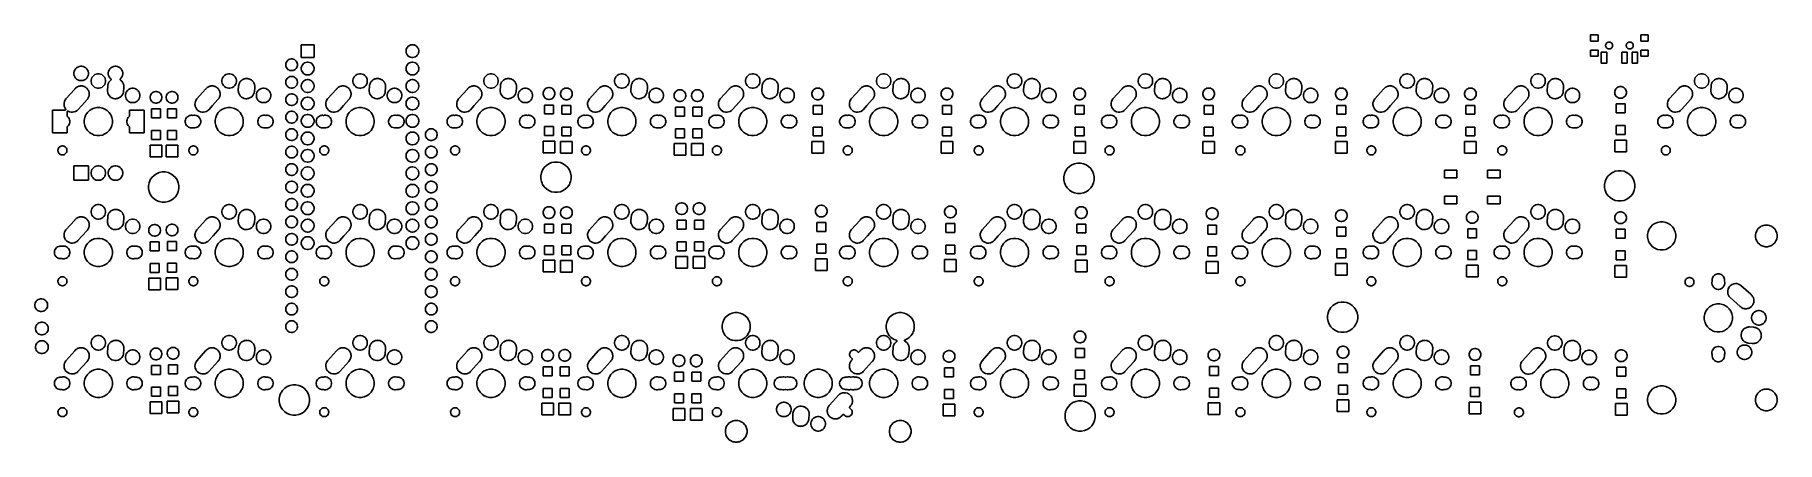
# Model space of a CAD drawing. Extents: x 53 to 306, y -113 to -54.
import ezdxf

# ---------------------------------------------------------------- set-up
doc = ezdxf.new("R2010")
doc.units = 0
doc.layers.add('BLACK', color=7, linetype='CONTINUOUS')

msp = doc.modelspace()

# ---------------------------------------------------------------- linework, layer by layer
at = {"layer": 'BLACK', "linetype": 'CONTINUOUS'}
for p, q in [((91.4527, -57.3573), (91.4527, -55.5027)), ((91.4527, -55.5027), (93.3073, -55.5027)), ((93.3073, -55.5027), (93.3073, -57.3573)), ((106.9, -55.8389), (107.029, -55.7097)), ((107.029, -55.7097), (107.181, -55.6082)), ((107.181, -55.6082), (107.35, -55.5383)), ((107.35, -55.5383), (107.529, -55.5027)), ((107.529, -55.5027), (107.711, -55.5027)), ((107.711, -55.5027), (107.89, -55.5383)), ((107.89, -55.5383), (108.059, -55.6082)), ((108.059, -55.6082), (108.211, -55.7097)), ((108.211, -55.7097), (108.34, -55.8389)), ((279.099, -54.9636), (279.099, -54.0616)), ((279.099, -54.0616), (280.201, -54.0616)), ((280.201, -54.9636), (279.099, -54.9636)), ((280.201, -54.0616), (280.201, -54.9636)), ((281.299, -55.5633), (281.318, -55.4665)), ((281.299, -55.6619), (281.299, -55.5633)), ((281.318, -55.7587), (281.299, -55.6619)), ((281.318, -55.4665), (281.356, -55.3753)), ((281.356, -55.8499), (281.318, -55.7587)), ((281.356, -55.3753), (281.411, -55.2932)), ((281.411, -55.2932), (281.481, -55.2234)), ((281.411, -55.2932), (281.411, -55.2932)), ((281.481, -55.2234), (281.563, -55.1686)), ((281.563, -55.1686), (281.616, -55.1465)), ((281.563, -55.1686), (281.563, -55.1686)), ((281.616, -55.1465), (281.654, -55.1309)), ((281.654, -55.1309), (281.702, -55.1212)), ((281.702, -55.1212), (281.751, -55.1116)), ((281.751, -55.1116), (281.849, -55.1116)), ((281.849, -55.1116), (281.898, -55.1212)), ((281.898, -55.1212), (281.946, -55.1309)), ((281.946, -55.1309), (281.984, -55.1465)), ((281.984, -55.1465), (282.037, -55.1686)), ((282.037, -55.1686), (282.037, -55.1686)), ((282.037, -55.1686), (282.119, -55.2234)), ((282.119, -55.2234), (282.189, -55.2932)), ((282.189, -55.2932), (282.189, -55.2932)), ((282.189, -55.2932), (282.244, -55.3753)), ((282.244, -55.3753), (282.282, -55.4665)), ((282.282, -55.7587), (282.244, -55.8499)), ((282.282, -55.4665), (282.301, -55.5633)), ((282.301, -55.6619), (282.282, -55.7587)), ((282.301, -55.5633), (282.301, -55.6619)), ((284.299, -55.5633), (284.318, -55.4665)), ((284.299, -55.6619), (284.299, -55.5633)), ((284.318, -55.7587), (284.299, -55.6619)), ((284.318, -55.4665), (284.356, -55.3753)), ((284.356, -55.8499), (284.318, -55.7587)), ((284.356, -55.3753), (284.411, -55.2932)), ((284.411, -55.2932), (284.481, -55.2234)), ((284.411, -55.2932), (284.411, -55.2932)), ((284.481, -55.2234), (284.563, -55.1686)), ((284.563, -55.1686), (284.616, -55.1465)), ((284.563, -55.1686), (284.563, -55.1686)), ((284.616, -55.1465), (284.654, -55.1309)), ((284.654, -55.1309), (284.702, -55.1212)), ((284.702, -55.1212), (284.751, -55.1116)), ((284.751, -55.1116), (284.849, -55.1116)), ((284.849, -55.1116), (284.898, -55.1212)), ((284.898, -55.1212), (284.946, -55.1309)), ((284.946, -55.1309), (284.984, -55.1465)), ((284.984, -55.1465), (285.037, -55.1686)), ((285.037, -55.1686), (285.037, -55.1686)), ((285.037, -55.1686), (285.119, -55.2234)), ((285.119, -55.2234), (285.189, -55.2932)), ((285.189, -55.2932), (285.189, -55.2932)), ((285.189, -55.2932), (285.244, -55.3753)), ((285.244, -55.3753), (285.282, -55.4665)), ((285.282, -55.7587), (285.244, -55.8499)), ((285.282, -55.4665), (285.301, -55.5633)), ((285.301, -55.6619), (285.282, -55.7587)), ((285.301, -55.5633), (285.301, -55.6619)), ((286.399, -54.9636), (286.399, -54.0616)), ((286.399, -54.0616), (287.501, -54.0616)), ((287.501, -54.9636), (286.399, -54.9636)), ((287.501, -54.0616), (287.501, -54.9636)), ((89.192, -58.3362), (89.2247, -58.1718)), ((89.2247, -58.1718), (89.2889, -58.0169)), ((89.2889, -58.0169), (89.382, -57.8775)), ((89.382, -57.8775), (89.5005, -57.759)), ((89.5005, -57.759), (89.6399, -57.6659)), ((89.6399, -57.6659), (89.7948, -57.6017)), ((89.7948, -57.6017), (89.9592, -57.569)), ((89.9592, -57.569), (90.1268, -57.569)), ((90.1268, -57.569), (90.2912, -57.6017)), ((90.2912, -57.6017), (90.4461, -57.6659)), ((90.4461, -57.6659), (90.5855, -57.759)), ((90.5855, -57.759), (90.704, -57.8775)), ((90.704, -57.8775), (90.7971, -58.0169)), ((90.7971, -58.0169), (90.8613, -58.1718)), ((90.8613, -58.1718), (90.894, -58.3362)), ((93.3073, -57.3573), (91.4527, -57.3573)), ((91.6597, -58.3789), (91.7889, -58.2497)), ((91.7889, -58.2497), (91.9408, -58.1482)), ((91.9408, -58.1482), (92.1095, -58.0783)), ((92.1095, -58.0783), (92.2887, -58.0427)), ((92.2887, -58.0427), (92.4713, -58.0427)), ((92.4713, -58.0427), (92.6505, -58.0783)), ((92.6505, -58.0783), (92.8192, -58.1482)), ((92.8192, -58.1482), (92.9711, -58.2497)), ((92.9711, -58.2497), (93.1003, -58.3789)), ((106.693, -56.3387), (106.728, -56.1595)), ((106.693, -56.5213), (106.693, -56.3387)), ((106.728, -56.7005), (106.693, -56.5213)), ((106.728, -56.1595), (106.798, -55.9908)), ((106.798, -56.8692), (106.728, -56.7005)), ((106.798, -55.9908), (106.9, -55.8389)), ((106.9, -57.0211), (106.798, -56.8692)), ((107.029, -57.1503), (106.9, -57.0211)), ((106.9, -58.3789), (107.029, -58.2497)), ((107.181, -57.2518), (107.029, -57.1503)), ((107.029, -58.2497), (107.181, -58.1482)), ((107.35, -57.3217), (107.181, -57.2518)), ((107.181, -58.1482), (107.35, -58.0783)), ((107.529, -57.3573), (107.35, -57.3217)), ((107.35, -58.0783), (107.529, -58.0427)), ((107.711, -57.3573), (107.529, -57.3573)), ((107.529, -58.0427), (107.711, -58.0427)), ((107.89, -57.3217), (107.711, -57.3573)), ((107.711, -58.0427), (107.89, -58.0783)), ((108.059, -57.2518), (107.89, -57.3217)), ((107.89, -58.0783), (108.059, -58.1482)), ((108.211, -57.1503), (108.059, -57.2518)), ((108.059, -58.1482), (108.211, -58.2497)), ((108.34, -57.0211), (108.211, -57.1503)), ((108.211, -58.2497), (108.34, -58.3789)), ((108.34, -55.8389), (108.442, -55.9908)), ((108.442, -56.8692), (108.34, -57.0211)), ((108.442, -55.9908), (108.512, -56.1595)), ((108.512, -56.7005), (108.442, -56.8692)), ((108.512, -56.1595), (108.547, -56.3387)), ((108.547, -56.5213), (108.512, -56.7005)), ((108.547, -56.3387), (108.547, -56.5213)), ((279.099, -57.1736), (279.099, -56.2716)), ((279.099, -56.2716), (280.201, -56.2716)), ((280.201, -57.1736), (279.099, -57.1736)), ((280.201, -56.2716), (280.201, -57.1736)), ((280.649, -58.1736), (280.649, -56.5716)), ((280.649, -56.5716), (281.451, -56.5716)), ((281.451, -58.1736), (280.649, -58.1736)), ((281.411, -55.932), (281.356, -55.8499)), ((281.356, -55.8499), (281.356, -55.8499)), ((281.481, -56.0018), (281.411, -55.932)), ((281.451, -56.5716), (281.451, -58.1736)), ((281.522, -56.0294), (281.481, -56.0018)), ((281.563, -56.0566), (281.522, -56.0294)), ((281.616, -56.0787), (281.563, -56.0566)), ((281.654, -56.0943), (281.616, -56.0787)), ((281.702, -56.104), (281.654, -56.0943)), ((281.751, -56.1136), (281.702, -56.104)), ((281.849, -56.1136), (281.751, -56.1136)), ((281.898, -56.104), (281.849, -56.1136)), ((281.946, -56.0943), (281.898, -56.104)), ((281.984, -56.0787), (281.946, -56.0943)), ((282.037, -56.0566), (281.984, -56.0787)), ((282.078, -56.0294), (282.037, -56.0566)), ((282.119, -56.0018), (282.078, -56.0294)), ((282.189, -55.932), (282.119, -56.0018)), ((282.244, -55.8499), (282.189, -55.932)), ((282.244, -55.8499), (282.244, -55.8499)), ((283.649, -58.1736), (283.649, -56.5716)), ((283.649, -56.5716), (284.451, -56.5716)), ((284.451, -58.1736), (283.649, -58.1736)), ((284.411, -55.932), (284.356, -55.8499)), ((284.356, -55.8499), (284.356, -55.8499)), ((284.481, -56.0018), (284.411, -55.932)), ((284.451, -56.5716), (284.451, -58.1736)), ((284.522, -56.0294), (284.481, -56.0018)), ((284.563, -56.0566), (284.522, -56.0294)), ((284.616, -56.0787), (284.563, -56.0566)), ((284.654, -56.0943), (284.616, -56.0787)), ((284.702, -56.104), (284.654, -56.0943)), ((284.751, -56.1136), (284.702, -56.104)), ((284.849, -56.1136), (284.751, -56.1136)), ((284.898, -56.104), (284.849, -56.1136)), ((284.946, -56.0943), (284.898, -56.104)), ((284.984, -56.0787), (284.946, -56.0943)), ((285.037, -56.0566), (284.984, -56.0787)), ((285.078, -56.0294), (285.037, -56.0566)), ((285.119, -56.0018), (285.078, -56.0294)), ((285.189, -55.932), (285.119, -56.0018)), ((285.149, -58.1736), (285.149, -56.5716)), ((285.149, -56.5716), (285.951, -56.5716)), ((285.951, -58.1736), (285.149, -58.1736)), ((285.244, -55.8499), (285.189, -55.932)), ((285.244, -55.8499), (285.244, -55.8499)), ((285.951, -56.5716), (285.951, -58.1736)), ((286.399, -57.1736), (286.399, -56.2716)), ((286.399, -56.2716), (287.501, -56.2716)), ((287.501, -57.1736), (286.399, -57.1736)), ((287.501, -56.2716), (287.501, -57.1736)), ((58.3615, -59.5715), (58.4019, -59.3684)), ((58.3615, -59.7785), (58.3615, -59.5715)), ((58.4019, -59.9816), (58.3615, -59.7785)), ((58.4019, -59.3684), (58.4811, -59.1772)), ((58.4811, -60.1728), (58.4019, -59.9816)), ((58.4811, -59.1772), (58.5454, -59.081)), ((58.5961, -60.345), (58.4811, -60.1728)), ((58.4811, -60.1728), (58.4811, -60.1728)), ((58.5454, -59.081), (58.5961, -59.005)), ((58.5961, -59.005), (58.7425, -58.8586)), ((58.7425, -60.4914), (58.5961, -60.345)), ((58.7425, -58.8586), (58.9147, -58.7436)), ((58.9147, -60.6064), (58.7425, -60.4914)), ((58.9147, -58.7436), (59.1059, -58.6644)), ((58.9147, -58.7436), (58.9147, -58.7436)), ((59.1059, -60.6856), (58.9147, -60.6064)), ((58.9147, -60.6064), (58.9147, -60.6064)), ((58.9147, -60.6064), (58.9147, -60.6064)), ((59.1059, -58.6644), (59.309, -58.624)), ((59.309, -60.726), (59.1059, -60.6856)), ((59.309, -58.624), (59.516, -58.624)), ((59.516, -60.726), (59.309, -60.726)), ((59.516, -58.624), (59.7191, -58.6644)), ((59.7191, -60.6856), (59.516, -60.726)), ((59.7191, -58.6644), (59.9103, -58.7436)), ((59.9103, -60.6064), (59.7191, -60.6856)), ((59.9103, -58.7436), (59.9103, -58.7436)), ((59.9103, -58.7436), (60.0825, -58.8586)), ((60.0825, -60.4914), (59.9103, -60.6064)), ((59.9103, -60.6064), (59.9103, -60.6064)), ((59.9103, -60.6064), (59.9103, -60.6064)), ((60.0825, -58.8586), (60.2289, -59.005)), ((60.2289, -60.345), (60.0825, -60.4914)), ((60.2289, -59.005), (60.2796, -59.081)), ((60.3439, -60.1728), (60.2289, -60.345)), ((60.2796, -59.081), (60.3439, -59.1772)), ((60.3439, -59.1772), (60.4231, -59.3684)), ((60.4231, -59.9816), (60.3439, -60.1728)), ((60.3439, -60.1728), (60.3439, -60.1728)), ((60.4231, -59.3684), (60.4635, -59.5715)), ((60.4635, -59.7785), (60.4231, -59.9816)), ((60.4635, -59.5715), (60.4635, -59.7785)), ((60.8615, -60.6715), (60.9019, -60.4684)), ((60.8615, -60.8785), (60.8615, -60.6715)), ((60.9019, -60.4684), (60.9811, -60.2772)), ((60.9811, -60.2772), (61.0508, -60.1728)), ((61.0508, -60.1728), (61.0961, -60.105)), ((61.0961, -60.105), (61.2425, -59.9586)), ((61.2425, -59.9586), (61.4147, -59.8436)), ((61.4147, -59.8436), (61.6059, -59.7644)), ((61.4147, -59.8436), (61.4147, -59.8436)), ((61.6059, -59.7644), (61.809, -59.724)), ((61.809, -59.724), (62.016, -59.724)), ((62.016, -59.724), (62.2191, -59.7644)), ((62.2191, -59.7644), (62.4103, -59.8436)), ((62.4103, -59.8436), (62.4103, -59.8436)), ((62.4103, -59.8436), (62.5825, -59.9586)), ((62.5825, -59.9586), (62.7289, -60.105)), ((62.7289, -60.105), (62.7742, -60.1728)), ((62.7742, -60.1728), (62.8439, -60.2772)), ((62.8439, -60.2772), (62.9231, -60.4684)), ((62.9231, -60.4684), (62.9635, -60.6715)), ((62.9635, -60.6715), (62.9635, -60.8785)), ((63.3615, -59.5715), (63.4019, -59.3684)), ((63.3615, -59.7785), (63.3615, -59.5715)), ((63.4019, -59.9816), (63.3615, -59.7785)), ((63.4019, -59.3684), (63.4811, -59.1772)), ((63.4811, -60.1728), (63.4019, -59.9816)), ((63.4811, -59.1772), (63.5454, -59.081)), ((63.5654, -60.299), (63.4811, -60.1728)), ((63.4811, -60.1728), (63.4811, -60.1728)), ((63.5232, -60.866), (63.5361, -60.8498)), ((63.5361, -60.8498), (63.539, -60.8453)), ((63.539, -60.8453), (63.5988, -60.7856)), ((63.5454, -59.081), (63.5961, -59.005)), ((63.5961, -60.345), (63.5654, -60.299)), ((63.5961, -59.005), (63.7425, -58.8586)), ((63.7329, -60.4818), (63.5961, -60.345)), ((63.5988, -60.7856), (63.6014, -60.7829)), ((63.6014, -60.7829), (63.6752, -60.7045)), ((63.6752, -60.7045), (63.683, -60.699)), ((63.683, -60.699), (63.6988, -60.6856)), ((63.6988, -60.6856), (63.7028, -60.6815)), ((63.7028, -60.6815), (63.714, -60.6741)), ((63.714, -60.6741), (63.7329, -60.6585)), ((63.7485, -60.5007), (63.7329, -60.4818)), ((63.7329, -60.6585), (63.7485, -60.6396)), ((63.7425, -58.8586), (63.9147, -58.7436)), ((63.76, -60.5223), (63.7485, -60.5007)), ((63.7485, -60.6396), (63.76, -60.618)), ((63.7671, -60.5458), (63.76, -60.5223)), ((63.76, -60.618), (63.7671, -60.5945)), ((63.7695, -60.5702), (63.7671, -60.5458)), ((63.7671, -60.5945), (63.7695, -60.5702)), ((63.9147, -58.7436), (64.1059, -58.6644)), ((63.9147, -58.7436), (63.9147, -58.7436)), ((64.1059, -58.6644), (64.309, -58.624)), ((64.309, -58.624), (64.516, -58.624)), ((64.516, -58.624), (64.7191, -58.6644)), ((64.7191, -58.6644), (64.9103, -58.7436)), ((64.9103, -58.7436), (64.9103, -58.7436)), ((64.9103, -58.7436), (65.0825, -58.8586)), ((65.0825, -58.8586), (65.2289, -59.005)), ((65.0911, -60.5125), (65.0887, -60.5369)), ((65.0887, -60.5369), (65.0911, -60.5613)), ((65.0983, -60.489), (65.0911, -60.5125)), ((65.0911, -60.5613), (65.0983, -60.5847)), ((65.1098, -60.4674), (65.0983, -60.489)), ((65.0983, -60.5847), (65.1098, -60.6063)), ((65.1254, -60.4485), (65.1098, -60.4674)), ((65.1098, -60.6063), (65.1254, -60.6253)), ((65.2289, -60.345), (65.1254, -60.4485)), ((65.1254, -60.6253), (65.1475, -60.6428)), ((65.1475, -60.6428), (65.1739, -60.6594)), ((65.1739, -60.6594), (65.1783, -60.6635)), ((65.1783, -60.6635), (65.1945, -60.6764)), ((65.1945, -60.6764), (65.2022, -60.6815)), ((65.2022, -60.6815), (65.2771, -60.7565)), ((65.2289, -59.005), (65.2796, -59.081)), ((65.2596, -60.299), (65.2289, -60.345)), ((65.3439, -60.1728), (65.2596, -60.299)), ((65.2771, -60.7565), (65.2798, -60.7591)), ((65.2796, -59.081), (65.3439, -59.1772)), ((65.2798, -60.7591), (65.3123, -60.7897)), ((65.3123, -60.7897), (65.3425, -60.8182)), ((65.3425, -60.8182), (65.3458, -60.8227)), ((65.3439, -59.1772), (65.4231, -59.3684)), ((65.4231, -59.9816), (65.3439, -60.1728)), ((65.3439, -60.1728), (65.3439, -60.1728)), ((65.3458, -60.8227), (65.3592, -60.8386)), ((65.3592, -60.8386), (65.366, -60.8453)), ((65.366, -60.8453), (65.426, -60.9352)), ((65.4231, -59.3684), (65.4635, -59.5715)), ((65.4635, -59.7785), (65.4231, -59.9816)), ((65.4635, -59.5715), (65.4635, -59.7785)), ((79.9115, -60.6715), (79.9519, -60.4684)), ((79.9115, -60.8785), (79.9115, -60.6715)), ((79.9519, -60.4684), (80.0311, -60.2772)), ((80.0311, -60.2772), (80.1008, -60.1728)), ((80.1008, -60.1728), (80.1461, -60.105)), ((80.1461, -60.105), (80.2925, -59.9586)), ((80.2925, -59.9586), (80.4647, -59.8436)), ((80.4647, -59.8436), (80.6559, -59.7644)), ((80.4647, -59.8436), (80.4647, -59.8436)), ((80.6559, -59.7644), (80.859, -59.724)), ((80.859, -59.724), (81.066, -59.724)), ((81.066, -59.724), (81.2691, -59.7644)), ((81.2691, -59.7644), (81.4603, -59.8436)), ((81.4603, -59.8436), (81.4603, -59.8436)), ((81.4603, -59.8436), (81.6325, -59.9586)), ((81.6325, -59.9586), (81.7789, -60.105)), ((81.7789, -60.105), (81.8242, -60.1728)), ((81.8242, -60.1728), (81.8939, -60.2772)), ((81.8939, -60.2772), (81.9731, -60.4684)), ((81.9731, -60.4684), (82.0135, -60.6715)), ((82.0135, -60.6715), (82.0135, -60.8785)), ((82.5732, -60.866), (82.5861, -60.8498)), ((82.5861, -60.8498), (82.589, -60.8453)), ((82.589, -60.8453), (82.6488, -60.7856)), ((82.6488, -60.7856), (82.6514, -60.7829)), ((82.6514, -60.7829), (82.7252, -60.7045)), ((82.7252, -60.7045), (82.733, -60.699)), ((82.733, -60.699), (82.7488, -60.6856)), ((82.7488, -60.6856), (82.7528, -60.6815)), ((82.7528, -60.6815), (82.7985, -60.651)), ((82.7985, -60.651), (82.8249, -60.6334)), ((82.8249, -60.6334), (82.8279, -60.6313)), ((82.8279, -60.6313), (82.9139, -60.5701)), ((82.9139, -60.5701), (82.9222, -60.5663)), ((82.9222, -60.5663), (82.9404, -60.5563)), ((82.9404, -60.5563), (82.9455, -60.5528)), ((82.9455, -60.5528), (82.9535, -60.5495)), ((82.9535, -60.5495), (83.0278, -60.5187)), ((83.0278, -60.5187), (83.0312, -60.5173)), ((83.0312, -60.5173), (83.1251, -60.475)), ((83.1251, -60.475), (83.1336, -60.4731)), ((83.1336, -60.4731), (83.1533, -60.4667)), ((83.1533, -60.4667), (83.1595, -60.4642)), ((83.1595, -60.4642), (83.2495, -60.4463)), ((83.2495, -60.4463), (83.2532, -60.4455)), ((83.2532, -60.4455), (83.3509, -60.423)), ((83.3509, -60.423), (83.359, -60.4227)), ((83.359, -60.4227), (83.3796, -60.4204)), ((83.3796, -60.4204), (83.3867, -60.419)), ((83.3867, -60.419), (83.4814, -60.419)), ((83.4814, -60.419), (83.4852, -60.4189)), ((83.4852, -60.4189), (83.5824, -60.416)), ((83.5824, -60.416), (83.5899, -60.4173)), ((83.5899, -60.4173), (83.6106, -60.419)), ((83.6106, -60.419), (83.6183, -60.419)), ((83.6183, -60.419), (83.7142, -60.4381)), ((83.7142, -60.4381), (83.7178, -60.4387)), ((83.7178, -60.4387), (83.8109, -60.4543)), ((83.8109, -60.4543), (83.8175, -60.4569)), ((83.8175, -60.4569), (83.8374, -60.4626)), ((83.8374, -60.4626), (83.8455, -60.4642)), ((83.8455, -60.4642), (83.9386, -60.5028)), ((83.9386, -60.5028), (83.942, -60.5041)), ((83.942, -60.5041), (84.0275, -60.5365)), ((84.0275, -60.5365), (84.033, -60.54)), ((84.033, -60.54), (84.0514, -60.5495)), ((84.0514, -60.5495), (84.0595, -60.5528)), ((84.0595, -60.5528), (84.1456, -60.6104)), ((84.1456, -60.6104), (84.1486, -60.6123)), ((84.1486, -60.6123), (84.2239, -60.6594)), ((84.2239, -60.6594), (84.2283, -60.6635)), ((84.2283, -60.6635), (84.2445, -60.6764)), ((84.2445, -60.6764), (84.2522, -60.6815)), ((84.2522, -60.6815), (84.3271, -60.7565)), ((84.3271, -60.7565), (84.3298, -60.7591)), ((84.3298, -60.7591), (84.3623, -60.7897)), ((84.3623, -60.7897), (84.3925, -60.8182)), ((84.3925, -60.8182), (84.3958, -60.8227)), ((84.3958, -60.8227), (84.4092, -60.8386)), ((84.4092, -60.8386), (84.416, -60.8453)), ((84.416, -60.8453), (84.476, -60.9352)), ((89.192, -58.5038), (89.192, -58.3362)), ((89.2247, -58.6682), (89.192, -58.5038)), ((89.192, -60.8762), (89.2247, -60.7118)), ((89.2889, -58.8231), (89.2247, -58.6682)), ((89.2247, -60.7118), (89.2889, -60.5569)), ((89.382, -58.9625), (89.2889, -58.8231)), ((89.2889, -60.5569), (89.382, -60.4175)), ((89.5005, -59.081), (89.382, -58.9625)), ((89.382, -60.4175), (89.5005, -60.299)), ((89.6399, -59.1741), (89.5005, -59.081)), ((89.5005, -60.299), (89.6399, -60.2059)), ((89.7948, -59.2383), (89.6399, -59.1741)), ((89.6399, -60.2059), (89.7948, -60.1417)), ((89.9592, -59.271), (89.7948, -59.2383)), ((89.7948, -60.1417), (89.9592, -60.109)), ((90.1268, -59.271), (89.9592, -59.271)), ((89.9592, -60.109), (90.1268, -60.109)), ((90.2912, -59.2383), (90.1268, -59.271)), ((90.1268, -60.109), (90.2912, -60.1417)), ((90.4461, -59.1741), (90.2912, -59.2383)), ((90.2912, -60.1417), (90.4461, -60.2059)), ((90.5855, -59.081), (90.4461, -59.1741)), ((90.4461, -60.2059), (90.5855, -60.299)), ((90.704, -58.9625), (90.5855, -59.081)), ((90.5855, -60.299), (90.704, -60.4175)), ((90.7971, -58.8231), (90.704, -58.9625)), ((90.704, -60.4175), (90.7971, -60.5569)), ((90.8613, -58.6682), (90.7971, -58.8231)), ((90.7971, -60.5569), (90.8613, -60.7118)), ((90.894, -58.5038), (90.8613, -58.6682)), ((90.8613, -60.7118), (90.894, -60.8762)), ((90.894, -58.3362), (90.894, -58.5038)), ((91.4527, -58.8787), (91.4883, -58.6995)), ((91.4527, -59.0613), (91.4527, -58.8787)), ((91.4883, -59.2405), (91.4527, -59.0613)), ((91.4883, -58.6995), (91.5582, -58.5308)), ((91.5582, -59.4092), (91.4883, -59.2405)), ((91.5582, -58.5308), (91.6597, -58.3789)), ((91.6597, -59.5611), (91.5582, -59.4092)), ((91.7889, -59.6903), (91.6597, -59.5611)), ((91.6597, -60.9189), (91.7889, -60.7897)), ((91.9408, -59.7918), (91.7889, -59.6903)), ((91.7889, -60.7897), (91.9408, -60.6882)), ((92.1095, -59.8617), (91.9408, -59.7918)), ((91.9408, -60.6882), (92.1095, -60.6183)), ((92.2887, -59.8973), (92.1095, -59.8617)), ((92.1095, -60.6183), (92.2887, -60.5827)), ((92.4713, -59.8973), (92.2887, -59.8973)), ((92.2887, -60.5827), (92.4713, -60.5827)), ((92.6505, -59.8617), (92.4713, -59.8973)), ((92.4713, -60.5827), (92.6505, -60.6183)), ((92.8192, -59.7918), (92.6505, -59.8617)), ((92.6505, -60.6183), (92.8192, -60.6882)), ((92.9711, -59.6903), (92.8192, -59.7918)), ((92.8192, -60.6882), (92.9711, -60.7897)), ((93.1003, -59.5611), (92.9711, -59.6903)), ((92.9711, -60.7897), (93.1003, -60.9189)), ((93.1003, -58.3789), (93.2018, -58.5308)), ((93.2018, -59.4092), (93.1003, -59.5611)), ((93.2018, -58.5308), (93.2717, -58.6995)), ((93.2717, -59.2405), (93.2018, -59.4092)), ((93.2717, -58.6995), (93.3073, -58.8787)), ((93.3073, -59.0613), (93.2717, -59.2405)), ((93.3073, -58.8787), (93.3073, -59.0613)), ((98.961, -60.6715), (99.0014, -60.4684)), ((98.961, -60.8785), (98.961, -60.6715)), ((99.0014, -60.4684), (99.0806, -60.2772)), ((99.0806, -60.2772), (99.1503, -60.1728)), ((99.1503, -60.1728), (99.1956, -60.105)), ((99.1956, -60.105), (99.342, -59.9586)), ((99.342, -59.9586), (99.5142, -59.8436)), ((99.5142, -59.8436), (99.7054, -59.7644)), ((99.5142, -59.8436), (99.5142, -59.8436)), ((99.7054, -59.7644), (99.9085, -59.724)), ((99.9085, -59.724), (100.116, -59.724)), ((100.116, -59.724), (100.319, -59.7644)), ((100.319, -59.7644), (100.51, -59.8436)), ((100.51, -59.8436), (100.51, -59.8436)), ((100.51, -59.8436), (100.682, -59.9586)), ((100.682, -59.9586), (100.828, -60.105)), ((100.828, -60.105), (100.874, -60.1728)), ((100.874, -60.1728), (100.943, -60.2772)), ((100.943, -60.2772), (101.023, -60.4684)), ((101.023, -60.4684), (101.063, -60.6715)), ((101.063, -60.6715), (101.063, -60.8785)), ((101.623, -60.866), (101.636, -60.8498)), ((101.636, -60.8498), (101.639, -60.8453)), ((101.639, -60.8453), (101.698, -60.7856)), ((101.698, -60.7856), (101.701, -60.7829)), ((101.701, -60.7829), (101.775, -60.7045)), ((101.775, -60.7045), (101.782, -60.699)), ((101.782, -60.699), (101.798, -60.6856)), ((101.798, -60.6856), (101.802, -60.6815)), ((101.802, -60.6815), (101.848, -60.651)), ((101.848, -60.651), (101.874, -60.6334)), ((101.874, -60.6334), (101.877, -60.6313)), ((101.877, -60.6313), (101.963, -60.5701)), ((101.963, -60.5701), (101.972, -60.5663)), ((101.972, -60.5663), (101.99, -60.5563)), ((101.99, -60.5563), (101.995, -60.5528)), ((101.995, -60.5528), (102.003, -60.5495)), ((102.003, -60.5495), (102.077, -60.5187)), ((102.077, -60.5187), (102.081, -60.5173)), ((102.081, -60.5173), (102.175, -60.475)), ((102.175, -60.475), (102.183, -60.4731)), ((102.183, -60.4731), (102.203, -60.4667)), ((102.203, -60.4667), (102.209, -60.4642)), ((102.209, -60.4642), (102.299, -60.4463)), ((102.299, -60.4463), (102.303, -60.4455)), ((102.303, -60.4455), (102.4, -60.423)), ((102.4, -60.423), (102.409, -60.4227)), ((102.409, -60.4227), (102.429, -60.4204)), ((102.429, -60.4204), (102.436, -60.419)), ((102.436, -60.419), (102.531, -60.419)), ((102.531, -60.419), (102.535, -60.4189)), ((102.535, -60.4189), (102.632, -60.416)), ((102.632, -60.416), (102.639, -60.4173)), ((102.639, -60.4173), (102.66, -60.419)), ((102.66, -60.419), (102.668, -60.419)), ((102.668, -60.419), (102.764, -60.4381)), ((102.764, -60.4381), (102.767, -60.4387)), ((102.767, -60.4387), (102.86, -60.4543)), ((102.86, -60.4543), (102.867, -60.4569)), ((102.867, -60.4569), (102.887, -60.4626)), ((102.887, -60.4626), (102.895, -60.4642)), ((102.895, -60.4642), (102.988, -60.5028)), ((102.988, -60.5028), (102.991, -60.5041)), ((102.991, -60.5041), (103.077, -60.5365)), ((103.077, -60.5365), (103.083, -60.54)), ((103.083, -60.54), (103.101, -60.5495)), ((103.101, -60.5495), (103.109, -60.5528)), ((103.109, -60.5528), (103.195, -60.6104)), ((103.195, -60.6104), (103.198, -60.6123)), ((103.198, -60.6123), (103.273, -60.6594)), ((103.273, -60.6594), (103.278, -60.6635)), ((103.278, -60.6635), (103.294, -60.6764)), ((103.294, -60.6764), (103.302, -60.6815)), ((103.302, -60.6815), (103.377, -60.7565)), ((103.377, -60.7565), (103.379, -60.7591)), ((103.379, -60.7591), (103.412, -60.7897)), ((103.412, -60.7897), (103.442, -60.8182)), ((103.442, -60.8182), (103.445, -60.8227)), ((103.445, -60.8227), (103.459, -60.8386)), ((103.459, -60.8386), (103.465, -60.8453)), ((103.465, -60.8453), (103.525, -60.9352)), ((106.693, -58.8787), (106.728, -58.6995)), ((106.693, -59.0613), (106.693, -58.8787)), ((106.728, -59.2405), (106.693, -59.0613)), ((106.728, -58.6995), (106.798, -58.5308)), ((106.798, -59.4092), (106.728, -59.2405)), ((106.798, -58.5308), (106.9, -58.3789)), ((106.9, -59.5611), (106.798, -59.4092)), ((107.029, -59.6903), (106.9, -59.5611)), ((106.9, -60.9189), (107.029, -60.7897)), ((107.181, -59.7918), (107.029, -59.6903)), ((107.029, -60.7897), (107.181, -60.6882)), ((107.35, -59.8617), (107.181, -59.7918)), ((107.181, -60.6882), (107.35, -60.6183)), ((107.529, -59.8973), (107.35, -59.8617)), ((107.35, -60.6183), (107.529, -60.5827)), ((107.711, -59.8973), (107.529, -59.8973)), ((107.529, -60.5827), (107.711, -60.5827)), ((107.89, -59.8617), (107.711, -59.8973)), ((107.711, -60.5827), (107.89, -60.6183)), ((108.059, -59.7918), (107.89, -59.8617)), ((107.89, -60.6183), (108.059, -60.6882)), ((108.211, -59.6903), (108.059, -59.7918)), ((108.059, -60.6882), (108.211, -60.7897)), ((108.34, -59.5611), (108.211, -59.6903)), ((108.211, -60.7897), (108.34, -60.9189)), ((108.34, -58.3789), (108.442, -58.5308)), ((108.442, -59.4092), (108.34, -59.5611)), ((108.442, -58.5308), (108.512, -58.6995)), ((108.512, -59.2405), (108.442, -59.4092)), ((108.512, -58.6995), (108.547, -58.8787)), ((108.547, -59.0613), (108.512, -59.2405)), ((108.547, -58.8787), (108.547, -59.0613)), ((118.011, -60.6715), (118.051, -60.4684)), ((118.011, -60.8785), (118.011, -60.6715)), ((118.051, -60.4684), (118.131, -60.2772)), ((118.131, -60.2772), (118.2, -60.1728)), ((118.2, -60.1728), (118.246, -60.105)), ((118.246, -60.105), (118.392, -59.9586)), ((118.392, -59.9586), (118.564, -59.8436)), ((118.564, -59.8436), (118.755, -59.7644)), ((118.564, -59.8436), (118.564, -59.8436)), ((118.755, -59.7644), (118.958, -59.724)), ((118.958, -59.724), (119.166, -59.724)), ((119.166, -59.724), (119.369, -59.7644)), ((119.369, -59.7644), (119.56, -59.8436)), ((119.56, -59.8436), (119.56, -59.8436)), ((119.56, -59.8436), (119.732, -59.9586)), ((119.732, -59.9586), (119.878, -60.105)), ((119.878, -60.105), (119.924, -60.1728)), ((119.924, -60.1728), (119.993, -60.2772)), ((119.993, -60.2772), (120.073, -60.4684)), ((120.073, -60.4684), (120.113, -60.6715)), ((120.113, -60.6715), (120.113, -60.8785)), ((120.673, -60.866), (120.686, -60.8498)), ((120.686, -60.8498), (120.689, -60.8453)), ((120.689, -60.8453), (120.748, -60.7856)), ((120.748, -60.7856), (120.751, -60.7829)), ((120.751, -60.7829), (120.825, -60.7045)), ((120.825, -60.7045), (120.832, -60.699)), ((120.832, -60.699), (120.848, -60.6856)), ((120.848, -60.6856), (120.852, -60.6815)), ((120.852, -60.6815), (120.898, -60.651)), ((120.898, -60.651), (120.924, -60.6334)), ((120.924, -60.6334), (120.927, -60.6313)), ((120.927, -60.6313), (121.013, -60.5701)), ((121.013, -60.5701), (121.022, -60.5663)), ((121.022, -60.5663), (121.04, -60.5563)), ((121.04, -60.5563), (121.045, -60.5528)), ((121.045, -60.5528), (121.053, -60.5495)), ((121.053, -60.5495), (121.127, -60.5187)), ((121.127, -60.5187), (121.131, -60.5173)), ((121.131, -60.5173), (121.225, -60.475)), ((121.225, -60.475), (121.233, -60.4731)), ((121.233, -60.4731), (121.253, -60.4667)), ((121.253, -60.4667), (121.259, -60.4642)), ((121.259, -60.4642), (121.349, -60.4463)), ((121.349, -60.4463), (121.353, -60.4455)), ((121.353, -60.4455), (121.45, -60.423)), ((121.45, -60.423), (121.459, -60.4227)), ((121.459, -60.4227), (121.479, -60.4204)), ((121.479, -60.4204), (121.486, -60.419)), ((121.486, -60.419), (121.581, -60.419)), ((121.581, -60.419), (121.585, -60.4189)), ((121.585, -60.4189), (121.682, -60.416)), ((121.682, -60.416), (121.689, -60.4173)), ((121.689, -60.4173), (121.71, -60.419)), ((121.71, -60.419), (121.718, -60.419)), ((121.718, -60.419), (121.814, -60.4381)), ((121.814, -60.4381), (121.817, -60.4387)), ((121.817, -60.4387), (121.91, -60.4543)), ((121.91, -60.4543), (121.917, -60.4569)), ((121.917, -60.4569), (121.937, -60.4626)), ((121.937, -60.4626), (121.945, -60.4642)), ((121.945, -60.4642), (122.038, -60.5028)), ((122.038, -60.5028), (122.041, -60.5041)), ((122.041, -60.5041), (122.127, -60.5365)), ((122.127, -60.5365), (122.133, -60.54)), ((122.133, -60.54), (122.151, -60.5495)), ((122.151, -60.5495), (122.159, -60.5528)), ((122.159, -60.5528), (122.245, -60.6104)), ((122.245, -60.6104), (122.248, -60.6123)), ((122.248, -60.6123), (122.323, -60.6594)), ((122.323, -60.6594), (122.328, -60.6635)), ((122.328, -60.6635), (122.344, -60.6764)), ((122.344, -60.6764), (122.352, -60.6815)), ((122.352, -60.6815), (122.427, -60.7565)), ((122.427, -60.7565), (122.429, -60.7591)), ((122.429, -60.7591), (122.462, -60.7897)), ((122.462, -60.7897), (122.492, -60.8182)), ((122.492, -60.8182), (122.495, -60.8227)), ((122.495, -60.8227), (122.509, -60.8386)), ((122.509, -60.8386), (122.515, -60.8453)), ((122.515, -60.8453), (122.575, -60.9352)), ((137.061, -60.6715), (137.101, -60.4684)), ((137.061, -60.8785), (137.061, -60.6715)), ((137.101, -60.4684), (137.181, -60.2772)), ((137.181, -60.2772), (137.25, -60.1728)), ((137.25, -60.1728), (137.296, -60.105)), ((137.296, -60.105), (137.442, -59.9586)), ((137.442, -59.9586), (137.614, -59.8436)), ((137.614, -59.8436), (137.805, -59.7644)), ((137.614, -59.8436), (137.614, -59.8436)), ((137.805, -59.7644), (138.008, -59.724)), ((138.008, -59.724), (138.216, -59.724)), ((138.216, -59.724), (138.419, -59.7644)), ((138.419, -59.7644), (138.61, -59.8436)), ((138.61, -59.8436), (138.61, -59.8436)), ((138.61, -59.8436), (138.782, -59.9586)), ((138.782, -59.9586), (138.928, -60.105)), ((138.928, -60.105), (138.974, -60.1728)), ((138.974, -60.1728), (139.043, -60.2772)), ((139.043, -60.2772), (139.123, -60.4684)), ((139.123, -60.4684), (139.163, -60.6715)), ((139.163, -60.6715), (139.163, -60.8785)), ((139.723, -60.866), (139.736, -60.8498)), ((139.736, -60.8498), (139.739, -60.8453)), ((139.739, -60.8453), (139.798, -60.7856)), ((139.798, -60.7856), (139.801, -60.7829)), ((139.801, -60.7829), (139.875, -60.7045)), ((139.875, -60.7045), (139.882, -60.699)), ((139.882, -60.699), (139.898, -60.6856)), ((139.898, -60.6856), (139.902, -60.6815)), ((139.902, -60.6815), (139.948, -60.651)), ((139.948, -60.651), (139.974, -60.6334)), ((139.974, -60.6334), (139.977, -60.6313)), ((139.977, -60.6313), (140.063, -60.5701)), ((140.063, -60.5701), (140.072, -60.5663)), ((140.072, -60.5663), (140.09, -60.5563)), ((140.09, -60.5563), (140.095, -60.5528)), ((140.095, -60.5528), (140.103, -60.5495)), ((140.103, -60.5495), (140.177, -60.5187)), ((140.177, -60.5187), (140.181, -60.5173)), ((140.181, -60.5173), (140.275, -60.475)), ((140.275, -60.475), (140.283, -60.4731)), ((140.283, -60.4731), (140.303, -60.4667)), ((140.303, -60.4667), (140.309, -60.4642)), ((140.309, -60.4642), (140.399, -60.4463)), ((140.399, -60.4463), (140.403, -60.4455)), ((140.403, -60.4455), (140.5, -60.423)), ((140.5, -60.423), (140.509, -60.4227)), ((140.509, -60.4227), (140.529, -60.4204)), ((140.529, -60.4204), (140.536, -60.419)), ((140.536, -60.419), (140.631, -60.419)), ((140.631, -60.419), (140.635, -60.4189)), ((140.635, -60.4189), (140.732, -60.416)), ((140.732, -60.416), (140.739, -60.4173)), ((140.739, -60.4173), (140.76, -60.419)), ((140.76, -60.419), (140.768, -60.419)), ((140.768, -60.419), (140.864, -60.4381)), ((140.864, -60.4381), (140.867, -60.4387)), ((140.867, -60.4387), (140.96, -60.4543)), ((140.96, -60.4543), (140.967, -60.4569)), ((140.967, -60.4569), (140.987, -60.4626)), ((140.987, -60.4626), (140.995, -60.4642)), ((140.995, -60.4642), (141.088, -60.5028)), ((141.088, -60.5028), (141.091, -60.5041)), ((141.091, -60.5041), (141.177, -60.5365)), ((141.177, -60.5365), (141.183, -60.54)), ((141.183, -60.54), (141.201, -60.5495)), ((141.201, -60.5495), (141.209, -60.5528)), ((141.209, -60.5528), (141.295, -60.6104)), ((141.295, -60.6104), (141.298, -60.6123)), ((141.298, -60.6123), (141.373, -60.6594)), ((141.373, -60.6594), (141.378, -60.6635)), ((141.378, -60.6635), (141.394, -60.6764)), ((141.394, -60.6764), (141.402, -60.6815)), ((141.402, -60.6815), (141.477, -60.7565)), ((141.477, -60.7565), (141.479, -60.7591)), ((141.479, -60.7591), (141.512, -60.7897)), ((141.512, -60.7897), (141.542, -60.8182)), ((141.542, -60.8182), (141.545, -60.8227)), ((141.545, -60.8227), (141.559, -60.8386)), ((141.559, -60.8386), (141.565, -60.8453)), ((141.565, -60.8453), (141.625, -60.9352)), ((156.111, -60.6715), (156.151, -60.4684)), ((156.111, -60.8785), (156.111, -60.6715)), ((156.151, -60.4684), (156.231, -60.2772)), ((156.231, -60.2772), (156.3, -60.1728)), ((156.3, -60.1728), (156.346, -60.105)), ((156.346, -60.105), (156.492, -59.9586)), ((156.492, -59.9586), (156.664, -59.8436)), ((156.664, -59.8436), (156.855, -59.7644)), ((156.664, -59.8436), (156.664, -59.8436)), ((156.855, -59.7644), (157.058, -59.724)), ((157.058, -59.724), (157.266, -59.724)), ((157.266, -59.724), (157.469, -59.7644)), ((157.469, -59.7644), (157.66, -59.8436)), ((157.66, -59.8436), (157.66, -59.8436)), ((157.66, -59.8436), (157.832, -59.9586)), ((157.832, -59.9586), (157.978, -60.105)), ((157.978, -60.105), (158.024, -60.1728)), ((158.024, -60.1728), (158.093, -60.2772)), ((158.093, -60.2772), (158.173, -60.4684)), ((158.173, -60.4684), (158.213, -60.6715)), ((158.213, -60.6715), (158.213, -60.8785)), ((158.773, -60.866), (158.786, -60.8498)), ((158.786, -60.8498), (158.789, -60.8453)), ((158.789, -60.8453), (158.848, -60.7856)), ((158.848, -60.7856), (158.851, -60.7829)), ((158.851, -60.7829), (158.925, -60.7045)), ((158.925, -60.7045), (158.932, -60.699)), ((158.932, -60.699), (158.948, -60.6856)), ((158.948, -60.6856), (158.952, -60.6815)), ((158.952, -60.6815), (158.998, -60.651)), ((158.998, -60.651), (159.024, -60.6334)), ((159.024, -60.6334), (159.027, -60.6313)), ((159.027, -60.6313), (159.113, -60.5701)), ((159.113, -60.5701), (159.122, -60.5663)), ((159.122, -60.5663), (159.14, -60.5563)), ((159.14, -60.5563), (159.145, -60.5528)), ((159.145, -60.5528), (159.153, -60.5495)), ((159.153, -60.5495), (159.227, -60.5187)), ((159.227, -60.5187), (159.231, -60.5173)), ((159.231, -60.5173), (159.325, -60.475)), ((159.325, -60.475), (159.333, -60.4731)), ((159.333, -60.4731), (159.353, -60.4667)), ((159.353, -60.4667), (159.359, -60.4642)), ((159.359, -60.4642), (159.449, -60.4463)), ((159.449, -60.4463), (159.453, -60.4455)), ((159.453, -60.4455), (159.55, -60.423)), ((159.55, -60.423), (159.559, -60.4227)), ((159.559, -60.4227), (159.579, -60.4204)), ((159.579, -60.4204), (159.586, -60.419)), ((159.586, -60.419), (159.681, -60.419)), ((159.681, -60.419), (159.685, -60.4189)), ((159.685, -60.4189), (159.782, -60.416)), ((159.782, -60.416), (159.789, -60.4173)), ((159.789, -60.4173), (159.81, -60.419)), ((159.81, -60.419), (159.818, -60.419)), ((159.818, -60.419), (159.914, -60.4381)), ((159.914, -60.4381), (159.917, -60.4387)), ((159.917, -60.4387), (160.01, -60.4543)), ((160.01, -60.4543), (160.017, -60.4569)), ((160.017, -60.4569), (160.037, -60.4626)), ((160.037, -60.4626), (160.045, -60.4642)), ((160.045, -60.4642), (160.138, -60.5028)), ((160.138, -60.5028), (160.141, -60.5041)), ((160.141, -60.5041), (160.227, -60.5365)), ((160.227, -60.5365), (160.233, -60.54)), ((160.233, -60.54), (160.251, -60.5495)), ((160.251, -60.5495), (160.259, -60.5528)), ((160.259, -60.5528), (160.345, -60.6104)), ((160.345, -60.6104), (160.348, -60.6123)), ((160.348, -60.6123), (160.423, -60.6594)), ((160.423, -60.6594), (160.428, -60.6635)), ((160.428, -60.6635), (160.444, -60.6764)), ((160.444, -60.6764), (160.452, -60.6815)), ((160.452, -60.6815), (160.527, -60.7565)), ((160.527, -60.7565), (160.529, -60.7591)), ((160.529, -60.7591), (160.562, -60.7897)), ((160.562, -60.7897), (160.592, -60.8182)), ((160.592, -60.8182), (160.595, -60.8227)), ((160.595, -60.8227), (160.609, -60.8386)), ((160.609, -60.8386), (160.615, -60.8453)), ((160.615, -60.8453), (160.675, -60.9352)), ((175.161, -60.6715), (175.201, -60.4684)), ((175.161, -60.8785), (175.161, -60.6715)), ((175.201, -60.4684), (175.281, -60.2772)), ((175.281, -60.2772), (175.35, -60.1728)), ((175.35, -60.1728), (175.396, -60.105)), ((175.396, -60.105), (175.542, -59.9586)), ((175.542, -59.9586), (175.714, -59.8436)), ((175.714, -59.8436), (175.905, -59.7644)), ((175.714, -59.8436), (175.714, -59.8436)), ((175.905, -59.7644), (176.108, -59.724)), ((176.108, -59.724), (176.316, -59.724)), ((176.316, -59.724), (176.519, -59.7644)), ((176.519, -59.7644), (176.71, -59.8436)), ((176.71, -59.8436), (176.71, -59.8436)), ((176.71, -59.8436), (176.882, -59.9586)), ((176.882, -59.9586), (177.028, -60.105)), ((177.028, -60.105), (177.074, -60.1728)), ((177.074, -60.1728), (177.143, -60.2772)), ((177.143, -60.2772), (177.223, -60.4684)), ((177.223, -60.4684), (177.263, -60.6715)), ((177.263, -60.6715), (177.263, -60.8785)), ((177.823, -60.866), (177.836, -60.8498)), ((177.836, -60.8498), (177.839, -60.8453)), ((177.839, -60.8453), (177.898, -60.7856)), ((177.898, -60.7856), (177.901, -60.7829)), ((177.901, -60.7829), (177.975, -60.7045)), ((177.975, -60.7045), (177.982, -60.699)), ((177.982, -60.699), (177.998, -60.6856)), ((177.998, -60.6856), (178.002, -60.6815)), ((178.002, -60.6815), (178.048, -60.651)), ((178.048, -60.651), (178.074, -60.6334)), ((178.074, -60.6334), (178.077, -60.6313)), ((178.077, -60.6313), (178.163, -60.5701)), ((178.163, -60.5701), (178.172, -60.5663)), ((178.172, -60.5663), (178.19, -60.5563)), ((178.19, -60.5563), (178.195, -60.5528)), ((178.195, -60.5528), (178.203, -60.5495)), ((178.203, -60.5495), (178.277, -60.5187)), ((178.277, -60.5187), (178.281, -60.5173)), ((178.281, -60.5173), (178.375, -60.475)), ((178.375, -60.475), (178.383, -60.4731)), ((178.383, -60.4731), (178.403, -60.4667)), ((178.403, -60.4667), (178.409, -60.4642)), ((178.409, -60.4642), (178.499, -60.4463)), ((178.499, -60.4463), (178.503, -60.4455)), ((178.503, -60.4455), (178.6, -60.423)), ((178.6, -60.423), (178.609, -60.4227)), ((178.609, -60.4227), (178.629, -60.4204)), ((178.629, -60.4204), (178.636, -60.419)), ((178.636, -60.419), (178.731, -60.419)), ((178.731, -60.419), (178.735, -60.4189)), ((178.735, -60.4189), (178.832, -60.416)), ((178.832, -60.416), (178.839, -60.4173)), ((178.839, -60.4173), (178.86, -60.419)), ((178.86, -60.419), (178.868, -60.419)), ((178.868, -60.419), (178.964, -60.4381)), ((178.964, -60.4381), (178.967, -60.4387)), ((178.967, -60.4387), (179.06, -60.4543)), ((179.06, -60.4543), (179.067, -60.4569)), ((179.067, -60.4569), (179.087, -60.4626)), ((179.087, -60.4626), (179.095, -60.4642)), ((179.095, -60.4642), (179.188, -60.5028)), ((179.188, -60.5028), (179.191, -60.5041)), ((179.191, -60.5041), (179.277, -60.5365)), ((179.277, -60.5365), (179.283, -60.54)), ((179.283, -60.54), (179.301, -60.5495)), ((179.301, -60.5495), (179.309, -60.5528)), ((179.309, -60.5528), (179.395, -60.6104)), ((179.395, -60.6104), (179.398, -60.6123)), ((179.398, -60.6123), (179.473, -60.6594)), ((179.473, -60.6594), (179.478, -60.6635)), ((179.478, -60.6635), (179.494, -60.6764)), ((179.494, -60.6764), (179.502, -60.6815)), ((179.502, -60.6815), (179.577, -60.7565)), ((179.577, -60.7565), (179.579, -60.7591)), ((179.579, -60.7591), (179.612, -60.7897)), ((179.612, -60.7897), (179.642, -60.8182)), ((179.642, -60.8182), (179.645, -60.8227)), ((179.645, -60.8227), (179.659, -60.8386)), ((179.659, -60.8386), (179.665, -60.8453)), ((179.665, -60.8453), (179.725, -60.9352)), ((194.211, -60.6715), (194.251, -60.4684)), ((194.211, -60.8785), (194.211, -60.6715)), ((194.251, -60.4684), (194.331, -60.2772)), ((194.331, -60.2772), (194.4, -60.1728)), ((194.4, -60.1728), (194.446, -60.105)), ((194.446, -60.105), (194.592, -59.9586)), ((194.592, -59.9586), (194.764, -59.8436)), ((194.764, -59.8436), (194.955, -59.7644)), ((194.764, -59.8436), (194.764, -59.8436)), ((194.955, -59.7644), (195.158, -59.724)), ((195.158, -59.724), (195.366, -59.724)), ((195.366, -59.724), (195.569, -59.7644)), ((195.569, -59.7644), (195.76, -59.8436)), ((195.76, -59.8436), (195.76, -59.8436)), ((195.76, -59.8436), (195.932, -59.9586)), ((195.932, -59.9586), (196.078, -60.105)), ((196.078, -60.105), (196.124, -60.1728)), ((196.124, -60.1728), (196.193, -60.2772)), ((196.193, -60.2772), (196.273, -60.4684)), ((196.273, -60.4684), (196.313, -60.6715)), ((196.313, -60.6715), (196.313, -60.8785)), ((196.873, -60.866), (196.886, -60.8498)), ((196.886, -60.8498), (196.889, -60.8453)), ((196.889, -60.8453), (196.948, -60.7856)), ((196.948, -60.7856), (196.951, -60.7829)), ((196.951, -60.7829), (197.025, -60.7045)), ((197.025, -60.7045), (197.032, -60.699)), ((197.032, -60.699), (197.048, -60.6856)), ((197.048, -60.6856), (197.052, -60.6815)), ((197.052, -60.6815), (197.098, -60.651)), ((197.098, -60.651), (197.124, -60.6334)), ((197.124, -60.6334), (197.127, -60.6313)), ((197.127, -60.6313), (197.213, -60.5701)), ((197.213, -60.5701), (197.222, -60.5663)), ((197.222, -60.5663), (197.24, -60.5563)), ((197.24, -60.5563), (197.245, -60.5528)), ((197.245, -60.5528), (197.253, -60.5495)), ((197.253, -60.5495), (197.327, -60.5187)), ((197.327, -60.5187), (197.331, -60.5173)), ((197.331, -60.5173), (197.425, -60.475)), ((197.425, -60.475), (197.433, -60.4731)), ((197.433, -60.4731), (197.453, -60.4667)), ((197.453, -60.4667), (197.459, -60.4642)), ((197.459, -60.4642), (197.549, -60.4463)), ((197.549, -60.4463), (197.553, -60.4455)), ((197.553, -60.4455), (197.65, -60.423)), ((197.65, -60.423), (197.659, -60.4227)), ((197.659, -60.4227), (197.679, -60.4204)), ((197.679, -60.4204), (197.686, -60.419)), ((197.686, -60.419), (197.781, -60.419)), ((197.781, -60.419), (197.785, -60.4189)), ((197.785, -60.4189), (197.882, -60.416)), ((197.882, -60.416), (197.889, -60.4173)), ((197.889, -60.4173), (197.91, -60.419)), ((197.91, -60.419), (197.918, -60.419)), ((197.918, -60.419), (198.014, -60.4381)), ((198.014, -60.4381), (198.017, -60.4387)), ((198.017, -60.4387), (198.11, -60.4543)), ((198.11, -60.4543), (198.117, -60.4569)), ((198.117, -60.4569), (198.137, -60.4626)), ((198.137, -60.4626), (198.145, -60.4642)), ((198.145, -60.4642), (198.238, -60.5028)), ((198.238, -60.5028), (198.241, -60.5041)), ((198.241, -60.5041), (198.327, -60.5365)), ((198.327, -60.5365), (198.333, -60.54)), ((198.333, -60.54), (198.351, -60.5495)), ((198.351, -60.5495), (198.359, -60.5528)), ((198.359, -60.5528), (198.445, -60.6104)), ((198.445, -60.6104), (198.448, -60.6123)), ((198.448, -60.6123), (198.523, -60.6594)), ((198.523, -60.6594), (198.528, -60.6635)), ((198.528, -60.6635), (198.544, -60.6764)), ((198.544, -60.6764), (198.552, -60.6815)), ((198.552, -60.6815), (198.627, -60.7565)), ((198.627, -60.7565), (198.629, -60.7591)), ((198.629, -60.7591), (198.662, -60.7897)), ((198.662, -60.7897), (198.692, -60.8182)), ((198.692, -60.8182), (198.695, -60.8227)), ((198.695, -60.8227), (198.709, -60.8386)), ((198.709, -60.8386), (198.715, -60.8453)), ((198.715, -60.8453), (198.775, -60.9352)), ((213.261, -60.6715), (213.301, -60.4684)), ((213.261, -60.8785), (213.261, -60.6715)), ((213.301, -60.4684), (213.381, -60.2772)), ((213.381, -60.2772), (213.45, -60.1728)), ((213.45, -60.1728), (213.496, -60.105)), ((213.496, -60.105), (213.642, -59.9586)), ((213.642, -59.9586), (213.814, -59.8436)), ((213.814, -59.8436), (214.005, -59.7644)), ((213.814, -59.8436), (213.814, -59.8436)), ((214.005, -59.7644), (214.208, -59.724)), ((214.208, -59.724), (214.416, -59.724)), ((214.416, -59.724), (214.619, -59.7644)), ((214.619, -59.7644), (214.81, -59.8436)), ((214.81, -59.8436), (214.81, -59.8436)), ((214.81, -59.8436), (214.982, -59.9586)), ((214.982, -59.9586), (215.128, -60.105)), ((215.128, -60.105), (215.174, -60.1728)), ((215.174, -60.1728), (215.243, -60.2772)), ((215.243, -60.2772), (215.323, -60.4684)), ((215.323, -60.4684), (215.363, -60.6715)), ((215.363, -60.6715), (215.363, -60.8785)), ((215.923, -60.866), (215.936, -60.8498)), ((215.936, -60.8498), (215.939, -60.8453)), ((215.939, -60.8453), (215.998, -60.7856)), ((215.998, -60.7856), (216.001, -60.7829)), ((216.001, -60.7829), (216.075, -60.7045)), ((216.075, -60.7045), (216.082, -60.699)), ((216.082, -60.699), (216.098, -60.6856)), ((216.098, -60.6856), (216.102, -60.6815)), ((216.102, -60.6815), (216.148, -60.651)), ((216.148, -60.651), (216.174, -60.6334)), ((216.174, -60.6334), (216.177, -60.6313)), ((216.177, -60.6313), (216.263, -60.5701)), ((216.263, -60.5701), (216.272, -60.5663)), ((216.272, -60.5663), (216.29, -60.5563)), ((216.29, -60.5563), (216.295, -60.5528)), ((216.295, -60.5528), (216.303, -60.5495)), ((216.303, -60.5495), (216.377, -60.5187)), ((216.377, -60.5187), (216.381, -60.5173)), ((216.381, -60.5173), (216.475, -60.475)), ((216.475, -60.475), (216.483, -60.4731)), ((216.483, -60.4731), (216.503, -60.4667)), ((216.503, -60.4667), (216.509, -60.4642)), ((216.509, -60.4642), (216.599, -60.4463)), ((216.599, -60.4463), (216.603, -60.4455)), ((216.603, -60.4455), (216.7, -60.423)), ((216.7, -60.423), (216.709, -60.4227)), ((216.709, -60.4227), (216.729, -60.4204)), ((216.729, -60.4204), (216.736, -60.419)), ((216.736, -60.419), (216.831, -60.419)), ((216.831, -60.419), (216.835, -60.4189)), ((216.835, -60.4189), (216.932, -60.416)), ((216.932, -60.416), (216.939, -60.4173)), ((216.939, -60.4173), (216.96, -60.419)), ((216.96, -60.419), (216.968, -60.419)), ((216.968, -60.419), (217.064, -60.4381)), ((217.064, -60.4381), (217.067, -60.4387)), ((217.067, -60.4387), (217.16, -60.4543)), ((217.16, -60.4543), (217.167, -60.4569)), ((217.167, -60.4569), (217.187, -60.4626)), ((217.187, -60.4626), (217.195, -60.4642)), ((217.195, -60.4642), (217.288, -60.5028)), ((217.288, -60.5028), (217.291, -60.5041)), ((217.291, -60.5041), (217.377, -60.5365)), ((217.377, -60.5365), (217.383, -60.54)), ((217.383, -60.54), (217.401, -60.5495)), ((217.401, -60.5495), (217.409, -60.5528)), ((217.409, -60.5528), (217.495, -60.6104)), ((217.495, -60.6104), (217.498, -60.6123)), ((217.498, -60.6123), (217.573, -60.6594)), ((217.573, -60.6594), (217.578, -60.6635)), ((217.578, -60.6635), (217.594, -60.6764)), ((217.594, -60.6764), (217.602, -60.6815)), ((217.602, -60.6815), (217.677, -60.7565)), ((217.677, -60.7565), (217.679, -60.7591)), ((217.679, -60.7591), (217.712, -60.7897)), ((217.712, -60.7897), (217.742, -60.8182)), ((217.742, -60.8182), (217.745, -60.8227)), ((217.745, -60.8227), (217.759, -60.8386)), ((217.759, -60.8386), (217.765, -60.8453)), ((217.765, -60.8453), (217.825, -60.9352)), ((232.311, -60.6715), (232.351, -60.4684)), ((232.311, -60.8785), (232.311, -60.6715)), ((232.351, -60.4684), (232.431, -60.2772)), ((232.431, -60.2772), (232.5, -60.1728)), ((232.5, -60.1728), (232.546, -60.105)), ((232.546, -60.105), (232.692, -59.9586)), ((232.692, -59.9586), (232.864, -59.8436)), ((232.864, -59.8436), (233.055, -59.7644)), ((232.864, -59.8436), (232.864, -59.8436)), ((233.055, -59.7644), (233.258, -59.724)), ((233.258, -59.724), (233.466, -59.724)), ((233.466, -59.724), (233.669, -59.7644)), ((233.669, -59.7644), (233.86, -59.8436)), ((233.86, -59.8436), (233.86, -59.8436)), ((233.86, -59.8436), (234.032, -59.9586)), ((234.032, -59.9586), (234.178, -60.105)), ((234.178, -60.105), (234.224, -60.1728)), ((234.224, -60.1728), (234.293, -60.2772)), ((234.293, -60.2772), (234.373, -60.4684)), ((234.373, -60.4684), (234.413, -60.6715)), ((234.413, -60.6715), (234.413, -60.8785)), ((234.973, -60.866), (234.986, -60.8498)), ((234.986, -60.8498), (234.989, -60.8453)), ((234.989, -60.8453), (235.048, -60.7856)), ((235.048, -60.7856), (235.051, -60.7829)), ((235.051, -60.7829), (235.125, -60.7045)), ((235.125, -60.7045), (235.132, -60.699)), ((235.132, -60.699), (235.148, -60.6856)), ((235.148, -60.6856), (235.152, -60.6815)), ((235.152, -60.6815), (235.198, -60.651)), ((235.198, -60.651), (235.224, -60.6334)), ((235.224, -60.6334), (235.227, -60.6313)), ((235.227, -60.6313), (235.313, -60.5701)), ((235.313, -60.5701), (235.322, -60.5663)), ((235.322, -60.5663), (235.34, -60.5563)), ((235.34, -60.5563), (235.345, -60.5528)), ((235.345, -60.5528), (235.353, -60.5495)), ((235.353, -60.5495), (235.427, -60.5187)), ((235.427, -60.5187), (235.431, -60.5173)), ((235.431, -60.5173), (235.525, -60.475)), ((235.525, -60.475), (235.533, -60.4731)), ((235.533, -60.4731), (235.553, -60.4667)), ((235.553, -60.4667), (235.559, -60.4642)), ((235.559, -60.4642), (235.649, -60.4463)), ((235.649, -60.4463), (235.653, -60.4455)), ((235.653, -60.4455), (235.75, -60.423)), ((235.75, -60.423), (235.759, -60.4227)), ((235.759, -60.4227), (235.779, -60.4204)), ((235.779, -60.4204), (235.786, -60.419)), ((235.786, -60.419), (235.881, -60.419)), ((235.881, -60.419), (235.885, -60.4189)), ((235.885, -60.4189), (235.982, -60.416)), ((235.982, -60.416), (235.989, -60.4173)), ((235.989, -60.4173), (236.01, -60.419)), ((236.01, -60.419), (236.018, -60.419)), ((236.018, -60.419), (236.114, -60.4381)), ((236.114, -60.4381), (236.117, -60.4387)), ((236.117, -60.4387), (236.21, -60.4543)), ((236.21, -60.4543), (236.217, -60.4569)), ((236.217, -60.4569), (236.237, -60.4626)), ((236.237, -60.4626), (236.245, -60.4642)), ((236.245, -60.4642), (236.338, -60.5028)), ((236.338, -60.5028), (236.341, -60.5041)), ((236.341, -60.5041), (236.427, -60.5365)), ((236.427, -60.5365), (236.433, -60.54)), ((236.433, -60.54), (236.451, -60.5495)), ((236.451, -60.5495), (236.459, -60.5528)), ((236.459, -60.5528), (236.545, -60.6104)), ((236.545, -60.6104), (236.548, -60.6123)), ((236.548, -60.6123), (236.623, -60.6594)), ((236.623, -60.6594), (236.628, -60.6635)), ((236.628, -60.6635), (236.644, -60.6764)), ((236.644, -60.6764), (236.652, -60.6815)), ((236.652, -60.6815), (236.727, -60.7565)), ((236.727, -60.7565), (236.729, -60.7591)), ((236.729, -60.7591), (236.762, -60.7897)), ((236.762, -60.7897), (236.792, -60.8182)), ((236.792, -60.8182), (236.795, -60.8227)), ((236.795, -60.8227), (236.809, -60.8386)), ((236.809, -60.8386), (236.815, -60.8453)), ((236.815, -60.8453), (236.875, -60.9352)), ((251.361, -60.6715), (251.401, -60.4684)), ((251.361, -60.8785), (251.361, -60.6715)), ((251.401, -60.4684), (251.481, -60.2772)), ((251.481, -60.2772), (251.55, -60.1728)), ((251.55, -60.1728), (251.596, -60.105)), ((251.596, -60.105), (251.742, -59.9586)), ((251.742, -59.9586), (251.914, -59.8436)), ((251.914, -59.8436), (252.105, -59.7644)), ((251.914, -59.8436), (251.914, -59.8436)), ((252.105, -59.7644), (252.308, -59.724)), ((252.308, -59.724), (252.516, -59.724)), ((252.516, -59.724), (252.719, -59.7644)), ((252.719, -59.7644), (252.91, -59.8436)), ((252.91, -59.8436), (252.91, -59.8436)), ((252.91, -59.8436), (253.082, -59.9586)), ((253.082, -59.9586), (253.228, -60.105)), ((253.228, -60.105), (253.274, -60.1728)), ((253.274, -60.1728), (253.343, -60.2772)), ((253.343, -60.2772), (253.423, -60.4684)), ((253.423, -60.4684), (253.463, -60.6715)), ((253.463, -60.6715), (253.463, -60.8785)), ((254.023, -60.866), (254.036, -60.8498)), ((254.036, -60.8498), (254.039, -60.8453)), ((254.039, -60.8453), (254.098, -60.7856)), ((254.098, -60.7856), (254.101, -60.7829)), ((254.101, -60.7829), (254.175, -60.7045)), ((254.175, -60.7045), (254.182, -60.699)), ((254.182, -60.699), (254.198, -60.6856)), ((254.198, -60.6856), (254.202, -60.6815)), ((254.202, -60.6815), (254.248, -60.651)), ((254.248, -60.651), (254.274, -60.6334)), ((254.274, -60.6334), (254.277, -60.6313)), ((254.277, -60.6313), (254.363, -60.5701)), ((254.363, -60.5701), (254.372, -60.5663)), ((254.372, -60.5663), (254.39, -60.5563)), ((254.39, -60.5563), (254.395, -60.5528)), ((254.395, -60.5528), (254.403, -60.5495)), ((254.403, -60.5495), (254.477, -60.5187)), ((254.477, -60.5187), (254.481, -60.5173)), ((254.481, -60.5173), (254.575, -60.475)), ((254.575, -60.475), (254.583, -60.4731)), ((254.583, -60.4731), (254.603, -60.4667)), ((254.603, -60.4667), (254.609, -60.4642)), ((254.609, -60.4642), (254.699, -60.4463)), ((254.699, -60.4463), (254.703, -60.4455)), ((254.703, -60.4455), (254.8, -60.423)), ((254.8, -60.423), (254.809, -60.4227)), ((254.809, -60.4227), (254.829, -60.4204)), ((254.829, -60.4204), (254.836, -60.419)), ((254.836, -60.419), (254.931, -60.419)), ((254.931, -60.419), (254.935, -60.4189)), ((254.935, -60.4189), (255.032, -60.416)), ((255.032, -60.416), (255.039, -60.4173)), ((255.039, -60.4173), (255.06, -60.419)), ((255.06, -60.419), (255.068, -60.419)), ((255.068, -60.419), (255.164, -60.4381)), ((255.164, -60.4381), (255.167, -60.4387)), ((255.167, -60.4387), (255.26, -60.4543)), ((255.26, -60.4543), (255.267, -60.4569)), ((255.267, -60.4569), (255.287, -60.4626)), ((255.287, -60.4626), (255.295, -60.4642)), ((255.295, -60.4642), (255.388, -60.5028)), ((255.388, -60.5028), (255.391, -60.5041)), ((255.391, -60.5041), (255.477, -60.5365)), ((255.477, -60.5365), (255.483, -60.54)), ((255.483, -60.54), (255.501, -60.5495)), ((255.501, -60.5495), (255.509, -60.5528)), ((255.509, -60.5528), (255.595, -60.6104)), ((255.595, -60.6104), (255.598, -60.6123)), ((255.598, -60.6123), (255.673, -60.6594)), ((255.673, -60.6594), (255.678, -60.6635)), ((255.678, -60.6635), (255.694, -60.6764)), ((255.694, -60.6764), (255.702, -60.6815)), ((255.702, -60.6815), (255.777, -60.7565)), ((255.777, -60.7565), (255.779, -60.7591)), ((255.779, -60.7591), (255.812, -60.7897)), ((255.812, -60.7897), (255.842, -60.8182)), ((255.842, -60.8182), (255.845, -60.8227)), ((255.845, -60.8227), (255.859, -60.8386)), ((255.859, -60.8386), (255.865, -60.8453)), ((255.865, -60.8453), (255.925, -60.9352)), ((270.411, -60.6715), (270.451, -60.4684)), ((270.411, -60.8785), (270.411, -60.6715)), ((270.451, -60.4684), (270.531, -60.2772)), ((270.531, -60.2772), (270.6, -60.1728)), ((270.6, -60.1728), (270.646, -60.105)), ((270.646, -60.105), (270.792, -59.9586)), ((270.792, -59.9586), (270.964, -59.8436)), ((270.964, -59.8436), (271.155, -59.7644)), ((270.964, -59.8436), (270.964, -59.8436)), ((271.155, -59.7644), (271.358, -59.724)), ((271.358, -59.724), (271.566, -59.724)), ((271.566, -59.724), (271.769, -59.7644)), ((271.769, -59.7644), (271.96, -59.8436)), ((271.96, -59.8436), (271.96, -59.8436)), ((271.96, -59.8436), (272.132, -59.9586)), ((272.132, -59.9586), (272.278, -60.105)), ((272.278, -60.105), (272.324, -60.1728)), ((272.324, -60.1728), (272.393, -60.2772)), ((272.393, -60.2772), (272.473, -60.4684)), ((272.473, -60.4684), (272.513, -60.6715)), ((272.513, -60.6715), (272.513, -60.8785)), ((273.073, -60.866), (273.086, -60.8498)), ((273.086, -60.8498), (273.089, -60.8453)), ((273.089, -60.8453), (273.148, -60.7856)), ((273.148, -60.7856), (273.151, -60.7829)), ((273.151, -60.7829), (273.225, -60.7045)), ((273.225, -60.7045), (273.232, -60.699)), ((273.232, -60.699), (273.248, -60.6856)), ((273.248, -60.6856), (273.252, -60.6815)), ((273.252, -60.6815), (273.298, -60.651)), ((273.298, -60.651), (273.324, -60.6334)), ((273.324, -60.6334), (273.327, -60.6313)), ((273.327, -60.6313), (273.413, -60.5701)), ((273.413, -60.5701), (273.422, -60.5663)), ((273.422, -60.5663), (273.44, -60.5563)), ((273.44, -60.5563), (273.445, -60.5528)), ((273.445, -60.5528), (273.453, -60.5495)), ((273.453, -60.5495), (273.527, -60.5187)), ((273.527, -60.5187), (273.531, -60.5173)), ((273.531, -60.5173), (273.625, -60.475)), ((273.625, -60.475), (273.633, -60.4731)), ((273.633, -60.4731), (273.653, -60.4667)), ((273.653, -60.4667), (273.659, -60.4642)), ((273.659, -60.4642), (273.749, -60.4463)), ((273.749, -60.4463), (273.753, -60.4455)), ((273.753, -60.4455), (273.85, -60.423)), ((273.85, -60.423), (273.859, -60.4227)), ((273.859, -60.4227), (273.879, -60.4204)), ((273.879, -60.4204), (273.886, -60.419)), ((273.886, -60.419), (273.981, -60.419)), ((273.981, -60.419), (273.985, -60.4189)), ((273.985, -60.4189), (274.082, -60.416)), ((274.082, -60.416), (274.089, -60.4173)), ((274.089, -60.4173), (274.11, -60.419)), ((274.11, -60.419), (274.118, -60.419)), ((274.118, -60.419), (274.214, -60.4381)), ((274.214, -60.4381), (274.217, -60.4387)), ((274.217, -60.4387), (274.31, -60.4543)), ((274.31, -60.4543), (274.317, -60.4569)), ((274.317, -60.4569), (274.337, -60.4626)), ((274.337, -60.4626), (274.345, -60.4642)), ((274.345, -60.4642), (274.438, -60.5028)), ((274.438, -60.5028), (274.441, -60.5041)), ((274.441, -60.5041), (274.527, -60.5365)), ((274.527, -60.5365), (274.533, -60.54)), ((274.533, -60.54), (274.551, -60.5495)), ((274.551, -60.5495), (274.559, -60.5528)), ((274.559, -60.5528), (274.645, -60.6104)), ((274.645, -60.6104), (274.648, -60.6123)), ((274.648, -60.6123), (274.723, -60.6594)), ((274.723, -60.6594), (274.728, -60.6635)), ((274.728, -60.6635), (274.744, -60.6764)), ((274.744, -60.6764), (274.752, -60.6815)), ((274.752, -60.6815), (274.827, -60.7565)), ((274.827, -60.7565), (274.829, -60.7591)), ((274.829, -60.7591), (274.862, -60.7897)), ((274.862, -60.7897), (274.892, -60.8182)), ((274.892, -60.8182), (274.895, -60.8227)), ((274.895, -60.8227), (274.909, -60.8386)), ((274.909, -60.8386), (274.915, -60.8453)), ((274.915, -60.8453), (274.975, -60.9352)), ((294.224, -60.6715), (294.264, -60.4684)), ((294.224, -60.8785), (294.224, -60.6715)), ((294.264, -60.4684), (294.344, -60.2772)), ((294.344, -60.2772), (294.413, -60.1728)), ((294.413, -60.1728), (294.459, -60.105)), ((294.459, -60.105), (294.605, -59.9586)), ((294.605, -59.9586), (294.777, -59.8436)), ((294.777, -59.8436), (294.968, -59.7644)), ((294.777, -59.8436), (294.777, -59.8436)), ((294.968, -59.7644), (295.171, -59.724)), ((295.171, -59.724), (295.379, -59.724)), ((295.379, -59.724), (295.582, -59.7644)), ((295.582, -59.7644), (295.773, -59.8436)), ((295.773, -59.8436), (295.773, -59.8436)), ((295.773, -59.8436), (295.945, -59.9586)), ((295.945, -59.9586), (296.091, -60.105)), ((296.091, -60.105), (296.137, -60.1728)), ((296.137, -60.1728), (296.206, -60.2772)), ((296.206, -60.2772), (296.286, -60.4684)), ((296.286, -60.4684), (296.326, -60.6715)), ((296.326, -60.6715), (296.326, -60.8785)), ((296.886, -60.866), (296.899, -60.8498)), ((296.899, -60.8498), (296.902, -60.8453)), ((296.902, -60.8453), (296.961, -60.7856)), ((296.961, -60.7856), (296.964, -60.7829)), ((296.964, -60.7829), (297.038, -60.7045)), ((297.038, -60.7045), (297.045, -60.699)), ((297.045, -60.699), (297.061, -60.6856)), ((297.061, -60.6856), (297.065, -60.6815)), ((297.065, -60.6815), (297.111, -60.651)), ((297.111, -60.651), (297.137, -60.6334)), ((297.137, -60.6334), (297.14, -60.6313)), ((297.14, -60.6313), (297.226, -60.5701)), ((297.226, -60.5701), (297.235, -60.5663)), ((297.235, -60.5663), (297.253, -60.5563)), ((297.253, -60.5563), (297.258, -60.5528)), ((297.258, -60.5528), (297.266, -60.5495)), ((297.266, -60.5495), (297.34, -60.5187)), ((297.34, -60.5187), (297.344, -60.5173)), ((297.344, -60.5173), (297.438, -60.475)), ((297.438, -60.475), (297.446, -60.4731)), ((297.446, -60.4731), (297.466, -60.4667)), ((297.466, -60.4667), (297.472, -60.4642)), ((297.472, -60.4642), (297.562, -60.4463)), ((297.562, -60.4463), (297.566, -60.4455)), ((297.566, -60.4455), (297.663, -60.423)), ((297.663, -60.423), (297.672, -60.4227)), ((297.672, -60.4227), (297.692, -60.4204)), ((297.692, -60.4204), (297.699, -60.419)), ((297.699, -60.419), (297.794, -60.419)), ((297.794, -60.419), (297.798, -60.4189)), ((297.798, -60.4189), (297.895, -60.416)), ((297.895, -60.416), (297.902, -60.4173)), ((297.902, -60.4173), (297.923, -60.419)), ((297.923, -60.419), (297.931, -60.419)), ((297.931, -60.419), (298.027, -60.4381)), ((298.027, -60.4381), (298.03, -60.4387)), ((298.03, -60.4387), (298.123, -60.4543)), ((298.123, -60.4543), (298.13, -60.4569)), ((298.13, -60.4569), (298.15, -60.4626)), ((298.15, -60.4626), (298.158, -60.4642)), ((298.158, -60.4642), (298.251, -60.5028)), ((298.251, -60.5028), (298.254, -60.5041)), ((298.254, -60.5041), (298.34, -60.5365)), ((298.34, -60.5365), (298.346, -60.54)), ((298.346, -60.54), (298.364, -60.5495)), ((298.364, -60.5495), (298.372, -60.5528)), ((298.372, -60.5528), (298.458, -60.6104)), ((298.458, -60.6104), (298.461, -60.6123)), ((298.461, -60.6123), (298.536, -60.6594)), ((298.536, -60.6594), (298.541, -60.6635)), ((298.541, -60.6635), (298.557, -60.6764)), ((298.557, -60.6764), (298.565, -60.6815)), ((298.565, -60.6815), (298.64, -60.7565)), ((298.64, -60.7565), (298.642, -60.7591)), ((298.642, -60.7591), (298.675, -60.7897)), ((298.675, -60.7897), (298.705, -60.8182)), ((298.705, -60.8182), (298.708, -60.8227)), ((298.708, -60.8227), (298.722, -60.8386)), ((298.722, -60.8386), (298.728, -60.8453)), ((298.728, -60.8453), (298.788, -60.9352)), ((57.0859, -63.5326), (57.1886, -63.3926)), ((57.1886, -63.3926), (58.4753, -61.9585)), ((57.1886, -63.3926), (57.1886, -63.3926)), ((57.1886, -63.3926), (57.1886, -63.3926)), ((58.4753, -61.9585), (58.4862, -61.9445)), ((58.4862, -61.9445), (58.499, -61.9253)), ((58.499, -61.9253), (58.5559, -61.8685)), ((58.5559, -61.8685), (58.5605, -61.8636)), ((58.5605, -61.8636), (58.5758, -61.8466)), ((58.5758, -61.8466), (58.5974, -61.8268)), ((58.5758, -61.8466), (58.5758, -61.8466)), ((58.5758, -61.8466), (58.5758, -61.8466)), ((58.5974, -61.8268), (58.6014, -61.823)), ((58.6014, -61.823), (58.6628, -61.7615)), ((58.6628, -61.7615), (58.6766, -61.7524)), ((58.6766, -61.7524), (58.6915, -61.7406)), ((58.6915, -61.7406), (58.7038, -61.7294)), ((58.7038, -61.7294), (58.7786, -61.6841)), ((58.7038, -61.7294), (58.7038, -61.7294)), ((58.7786, -61.6841), (58.7832, -61.6811)), ((58.7832, -61.6811), (58.8555, -61.6328)), ((58.8555, -61.6328), (58.8707, -61.6265)), ((58.8555, -61.6328), (58.8555, -61.6328)), ((58.8707, -61.6265), (58.8876, -61.6179)), ((58.8876, -61.6179), (58.9019, -61.6093)), ((58.9019, -61.6093), (58.9841, -61.5794)), ((58.9841, -61.5794), (58.9891, -61.5775)), ((58.9891, -61.5775), (59.0695, -61.5442)), ((59.0695, -61.5442), (59.0857, -61.541)), ((59.0857, -61.541), (59.104, -61.5359)), ((59.104, -61.5359), (59.1196, -61.5302)), ((59.1196, -61.5302), (59.206, -61.5169)), ((59.206, -61.5169), (59.2114, -61.516)), ((59.2114, -61.516), (59.2967, -61.499)), ((59.2967, -61.499), (59.3132, -61.499)), ((59.3132, -61.499), (59.3321, -61.4976)), ((59.3321, -61.4976), (59.3486, -61.495)), ((59.3486, -61.495), (59.3486, -61.495)), ((59.3486, -61.495), (59.3528, -61.4952)), ((59.3528, -61.4952), (59.4358, -61.4989)), ((59.4358, -61.4989), (59.4413, -61.499)), ((59.4413, -61.499), (59.5283, -61.499)), ((59.5283, -61.499), (59.5445, -61.5022)), ((59.5445, -61.5022), (59.5634, -61.5045)), ((59.5634, -61.5045), (59.58, -61.5052)), ((59.58, -61.5052), (59.6648, -61.526)), ((59.6648, -61.526), (59.6701, -61.5272)), ((59.6701, -61.5272), (59.7555, -61.5442)), ((59.7555, -61.5442), (59.7708, -61.5505)), ((59.7708, -61.5505), (59.7889, -61.5564)), ((59.7889, -61.5564), (59.8001, -61.5592)), ((59.8001, -61.5592), (59.805, -61.5604)), ((59.805, -61.5604), (59.884, -61.5973)), ((59.884, -61.5973), (59.8891, -61.5995)), ((59.8891, -61.5995), (59.9695, -61.6328)), ((59.9695, -61.6328), (59.9695, -61.6328)), ((59.9695, -61.6328), (59.9833, -61.642)), ((59.9833, -61.642), (59.9999, -61.6514)), ((59.9999, -61.6514), (60.0149, -61.6584)), ((60.0149, -61.6584), (60.0852, -61.71)), ((60.0852, -61.71), (60.0897, -61.7131)), ((60.0897, -61.7131), (60.114, -61.7294)), ((60.114, -61.7294), (60.1622, -61.7615)), ((60.1622, -61.7615), (60.1739, -61.7733)), ((60.1739, -61.7733), (60.1883, -61.7856)), ((60.1883, -61.7856), (60.2017, -61.7954)), ((60.2017, -61.7954), (60.2605, -61.8597)), ((60.2605, -61.8597), (60.2643, -61.8637)), ((60.2643, -61.8637), (60.326, -61.9253)), ((60.326, -61.9253), (60.3352, -61.9391)), ((60.3746, -63.3519), (60.326, -63.4247)), ((60.3352, -61.9391), (60.3469, -61.9541)), ((60.3469, -61.9541), (60.3581, -61.9663)), ((60.3581, -61.9663), (60.4032, -62.0407)), ((60.3777, -63.3474), (60.3746, -63.3519)), ((60.4291, -63.2774), (60.3777, -63.3474)), ((60.4032, -62.0407), (60.4062, -62.0454)), ((60.4062, -62.0454), (60.4547, -62.118)), ((60.4361, -63.2625), (60.4291, -63.2774)), ((60.4454, -63.2459), (60.4361, -63.2625)), ((60.4495, -63.2398), (60.4454, -63.2459)), ((60.4547, -63.232), (60.4495, -63.2398)), ((60.4547, -62.118), (60.461, -62.1333)), ((60.4881, -63.1512), (60.4547, -63.232)), ((60.461, -62.1333), (60.4696, -62.1503)), ((60.4696, -62.1503), (60.4782, -62.1644)), ((60.4782, -62.1644), (60.5079, -62.2462)), ((60.4903, -63.1462), (60.4881, -63.1512)), ((60.5271, -63.0675), (60.4903, -63.1462)), ((60.5079, -62.2462), (60.5099, -62.2512)), ((60.5099, -62.2512), (60.5353, -62.3126)), ((60.531, -63.0515), (60.5271, -63.0675)), ((60.5369, -63.0334), (60.531, -63.0515)), ((60.5353, -62.3126), (60.5433, -62.332)), ((60.5433, -63.018), (60.5369, -63.0334)), ((60.5433, -62.332), (60.5466, -62.3483)), ((60.5512, -62.9785), (60.5433, -63.018)), ((60.5466, -62.3483), (60.5517, -62.3666)), ((60.5604, -62.9323), (60.5512, -62.9785)), ((60.5517, -62.3666), (60.5573, -62.3821)), ((60.5573, -62.3821), (60.5705, -62.4681)), ((60.5616, -62.9269), (60.5604, -62.9323)), ((60.5822, -62.8425), (60.5616, -62.9269)), ((60.5705, -62.4681), (60.5714, -62.4735)), ((60.5714, -62.4735), (60.5885, -62.5592)), ((60.583, -62.826), (60.5822, -62.8425)), ((60.5853, -62.8072), (60.583, -62.826)), ((60.5885, -62.7908), (60.5853, -62.8072)), ((60.5885, -62.5592), (60.5885, -62.5758)), ((60.5885, -62.5758), (60.5899, -62.5948)), ((60.5886, -62.6979), (60.5885, -62.7034)), ((60.5885, -62.7034), (60.5885, -62.7908)), ((60.5924, -62.6111), (60.5886, -62.6979)), ((60.5899, -62.5948), (60.5924, -62.6111)), ((60.5924, -62.6111), (60.5924, -62.6111)), ((60.9019, -61.0816), (60.8615, -60.8785)), ((60.9811, -61.2728), (60.9019, -61.0816)), ((61.0961, -61.445), (60.9811, -61.2728)), ((60.9811, -61.2728), (60.9811, -61.2728)), ((61.2425, -61.5914), (61.0961, -61.445)), ((61.4147, -61.7064), (61.2425, -61.5914)), ((61.6059, -61.7856), (61.4147, -61.7064)), ((61.4147, -61.7064), (61.4147, -61.7064)), ((61.4147, -61.7064), (61.4147, -61.7064)), ((61.809, -61.826), (61.6059, -61.7856)), ((62.016, -61.826), (61.809, -61.826)), ((62.2191, -61.7856), (62.016, -61.826)), ((62.4103, -61.7064), (62.2191, -61.7856)), ((62.5825, -61.5914), (62.4103, -61.7064)), ((62.4103, -61.7064), (62.4103, -61.7064)), ((62.4103, -61.7064), (62.4103, -61.7064)), ((62.7289, -61.445), (62.5825, -61.5914)), ((62.8439, -61.2728), (62.7289, -61.445)), ((62.9231, -61.0816), (62.8439, -61.2728)), ((62.8439, -61.2728), (62.8439, -61.2728)), ((62.9635, -60.8785), (62.9231, -61.0816)), ((63.2353, -62.1527), (63.2762, -61.5524)), ((63.2365, -62.1939), (63.2353, -62.1527)), ((63.2405, -62.3262), (63.2365, -62.1939)), ((63.2803, -62.4989), (63.2405, -62.3262)), ((63.2762, -61.5524), (63.2765, -61.544)), ((63.2765, -61.4792), (63.2808, -61.4573)), ((63.2765, -61.544), (63.2765, -61.4792)), ((63.2925, -62.5519), (63.2803, -62.4989)), ((63.2808, -61.4573), (63.2923, -61.3996)), ((63.2923, -61.3996), (63.293, -61.396)), ((63.3876, -62.7632), (63.2925, -62.5519)), ((63.293, -61.396), (63.3114, -61.2861)), ((63.3114, -61.2861), (63.315, -61.2766)), ((63.3114, -61.2861), (63.3114, -61.2861)), ((63.3114, -61.2861), (63.3114, -61.2861)), ((63.315, -61.2766), (63.3208, -61.2567)), ((63.3208, -61.2567), (63.3217, -61.252)), ((63.3217, -61.252), (63.353, -61.1764)), ((63.353, -61.1764), (63.3543, -61.1731)), ((63.3543, -61.1731), (63.3936, -61.0695)), ((63.522, -62.9518), (63.3876, -62.7632)), ((63.3936, -61.0695), (63.3989, -61.061)), ((63.3989, -61.061), (63.4084, -61.0426)), ((63.4084, -61.0426), (63.4103, -61.038)), ((63.4103, -61.038), (63.4564, -60.9691)), ((63.4564, -60.9691), (63.4584, -60.966)), ((63.4584, -60.966), (63.5164, -60.8731)), ((63.5164, -60.8731), (63.5232, -60.866)), ((63.6907, -63.1106), (63.522, -62.9518)), ((63.8871, -63.2335), (63.6907, -63.1106)), ((64.1037, -63.3156), (63.8871, -63.2335)), ((64.3321, -63.354), (64.1037, -63.3156)), ((64.4407, -63.3507), (64.3321, -63.354)), ((64.5637, -63.347), (64.4407, -63.3507)), ((64.7646, -63.3007), (64.5637, -63.347)), ((64.7894, -63.295), (64.7646, -63.3007)), ((65.0007, -63.1999), (64.7894, -63.295)), ((65.1893, -63.0655), (65.0007, -63.1999)), ((65.3481, -62.8968), (65.1893, -63.0655)), ((65.471, -62.7004), (65.3481, -62.8968)), ((65.426, -60.9352), (65.4281, -60.9383)), ((65.4281, -60.9383), (65.477, -61.0068)), ((65.5531, -62.4838), (65.471, -62.7004)), ((65.477, -61.0068), (65.4791, -61.0116)), ((65.4791, -61.0116), (65.4892, -61.0297)), ((65.4892, -61.0297), (65.4947, -61.038)), ((65.4947, -61.038), (65.5367, -61.1394)), ((65.5367, -61.1394), (65.5381, -61.1427)), ((65.5381, -61.1427), (65.572, -61.2181)), ((65.5818, -62.3126), (65.5531, -62.4838)), ((65.572, -61.2181), (65.5731, -61.2229)), ((65.5731, -61.2229), (65.5794, -61.2426)), ((65.5794, -61.2426), (65.5833, -61.252)), ((65.6194, -61.7619), (65.5818, -62.3126)), ((65.5833, -61.252), (65.5882, -61.2766)), ((65.5882, -61.2766), (65.6049, -61.3607)), ((65.6049, -61.3607), (65.6057, -61.3644)), ((65.6057, -61.3644), (65.624, -61.4438)), ((65.6215, -61.746), (65.6194, -61.7619)), ((65.6285, -61.7108), (65.6215, -61.746)), ((65.624, -61.4438), (65.6242, -61.4485)), ((65.6242, -61.4485), (65.6265, -61.4692)), ((65.6265, -61.4692), (65.6285, -61.4792)), ((65.6285, -61.4792), (65.6285, -61.5906)), ((65.6285, -61.5906), (65.6286, -61.5943)), ((65.6288, -61.6241), (65.6285, -61.6325)), ((65.6285, -61.6325), (65.6285, -61.7108)), ((65.6286, -61.5943), (65.6292, -61.6173)), ((65.6292, -61.6173), (65.6288, -61.6241)), ((65.8615, -62.7715), (65.9019, -62.5684)), ((65.8615, -62.9785), (65.8615, -62.7715)), ((65.9019, -63.1816), (65.8615, -62.9785)), ((65.9019, -62.5684), (65.9811, -62.3772)), ((65.9721, -63.3511), (65.9019, -63.1816)), ((65.9811, -63.3728), (65.9721, -63.3511)), ((65.9811, -62.3772), (66.0001, -62.3488)), ((66.0961, -63.545), (65.9811, -63.3728)), ((66.0001, -62.3488), (66.0961, -62.205)), ((66.0961, -62.205), (66.2425, -62.0586)), ((66.2425, -62.0586), (66.4147, -61.9436)), ((66.4147, -61.9436), (66.6059, -61.8644)), ((66.4147, -61.9436), (66.4147, -61.9436)), ((66.6059, -61.8644), (66.809, -61.824)), ((66.809, -61.824), (67.016, -61.824)), ((67.016, -61.824), (67.2191, -61.8644)), ((67.2191, -61.8644), (67.4103, -61.9436)), ((67.4103, -61.9436), (67.4103, -61.9436)), ((67.4103, -61.9436), (67.5825, -62.0586)), ((67.5825, -62.0586), (67.7289, -62.205)), ((67.7289, -62.205), (67.8249, -62.3488)), ((67.8439, -63.3728), (67.7289, -63.545)), ((67.8249, -62.3488), (67.8439, -62.3772)), ((67.8439, -62.3772), (67.9231, -62.5684)), ((67.8529, -63.3511), (67.8439, -63.3728)), ((67.9231, -63.1816), (67.8529, -63.3511)), ((67.9231, -62.5684), (67.9635, -62.7715)), ((67.9635, -62.9785), (67.9231, -63.1816)), ((67.9635, -62.7715), (67.9635, -62.9785)), ((69.449, -63.0722), (69.4817, -62.9078)), ((69.449, -63.2398), (69.449, -63.0722)), ((69.4817, -63.4042), (69.449, -63.2398)), ((69.4817, -62.9078), (69.5459, -62.7529)), ((69.5459, -62.7529), (69.639, -62.6135)), ((69.639, -62.6135), (69.7575, -62.495)), ((69.7575, -62.495), (69.8969, -62.4019)), ((69.8969, -62.4019), (70.0518, -62.3377)), ((70.0518, -62.3377), (70.2162, -62.305)), ((70.2162, -62.305), (70.3838, -62.305)), ((70.3838, -62.305), (70.5482, -62.3377)), ((70.5482, -62.3377), (70.7031, -62.4019)), ((70.7031, -62.4019), (70.8425, -62.495)), ((70.8425, -62.495), (70.961, -62.6135)), ((70.961, -62.6135), (71.0541, -62.7529)), ((71.0541, -62.7529), (71.1183, -62.9078)), ((71.1183, -62.9078), (71.151, -63.0722)), ((71.151, -63.2398), (71.1183, -63.4042)), ((71.151, -63.0722), (71.151, -63.2398)), ((71.793, -63.0722), (71.8257, -62.9078)), ((71.793, -63.2398), (71.793, -63.0722)), ((71.8257, -63.4042), (71.793, -63.2398)), ((71.8257, -62.9078), (71.8899, -62.7529)), ((71.8899, -62.7529), (71.983, -62.6135)), ((71.983, -62.6135), (72.1015, -62.495)), ((72.1015, -62.495), (72.2409, -62.4019)), ((72.2409, -62.4019), (72.3958, -62.3377)), ((72.3958, -62.3377), (72.5602, -62.305)), ((72.5602, -62.305), (72.7278, -62.305)), ((72.7278, -62.305), (72.8922, -62.3377)), ((72.8922, -62.3377), (73.0471, -62.4019)), ((73.0471, -62.4019), (73.1865, -62.495)), ((73.1865, -62.495), (73.305, -62.6135)), ((73.305, -62.6135), (73.3981, -62.7529)), ((73.3981, -62.7529), (73.4623, -62.9078)), ((73.4623, -62.9078), (73.495, -63.0722)), ((73.495, -63.2398), (73.4623, -63.4042)), ((73.495, -63.0722), (73.495, -63.2398)), ((76.1359, -63.5326), (76.2386, -63.3926)), ((76.2386, -63.3926), (77.5253, -61.9585)), ((76.2386, -63.3926), (76.2386, -63.3926)), ((76.2386, -63.3926), (76.2386, -63.3926)), ((77.5253, -61.9585), (77.5362, -61.9445)), ((77.5362, -61.9445), (77.549, -61.9253)), ((77.549, -61.9253), (77.6059, -61.8685)), ((77.6059, -61.8685), (77.6105, -61.8636)), ((77.6105, -61.8636), (77.6258, -61.8466)), ((77.6258, -61.8466), (77.6474, -61.8268)), ((77.6258, -61.8466), (77.6258, -61.8466)), ((77.6258, -61.8466), (77.6258, -61.8466)), ((77.6474, -61.8268), (77.6514, -61.823)), ((77.6514, -61.823), (77.7128, -61.7615)), ((77.7128, -61.7615), (77.7266, -61.7524)), ((77.7266, -61.7524), (77.7415, -61.7406)), ((77.7415, -61.7406), (77.7538, -61.7294)), ((77.7538, -61.7294), (77.8286, -61.6841)), ((77.7538, -61.7294), (77.7538, -61.7294)), ((77.8286, -61.6841), (77.8332, -61.6811)), ((77.8332, -61.6811), (77.9055, -61.6328)), ((77.9055, -61.6328), (77.9207, -61.6265)), ((77.9055, -61.6328), (77.9055, -61.6328)), ((77.9207, -61.6265), (77.9376, -61.6179)), ((77.9376, -61.6179), (77.9519, -61.6093)), ((77.9519, -61.6093), (78.0341, -61.5794)), ((78.0341, -61.5794), (78.0391, -61.5775)), ((78.0391, -61.5775), (78.1195, -61.5442)), ((78.1195, -61.5442), (78.1357, -61.541)), ((78.1357, -61.541), (78.154, -61.5359)), ((78.154, -61.5359), (78.1696, -61.5302)), ((78.1696, -61.5302), (78.256, -61.5169)), ((78.256, -61.5169), (78.2614, -61.516)), ((78.2614, -61.516), (78.3467, -61.499)), ((78.3467, -61.499), (78.3632, -61.499)), ((78.3632, -61.499), (78.3821, -61.4976)), ((78.3821, -61.4976), (78.3986, -61.495)), ((78.3986, -61.495), (78.3986, -61.495)), ((78.3986, -61.495), (78.4028, -61.4952)), ((78.4028, -61.4952), (78.4858, -61.4989)), ((78.4858, -61.4989), (78.4913, -61.499)), ((78.4913, -61.499), (78.5783, -61.499)), ((78.5783, -61.499), (78.5945, -61.5022)), ((78.5945, -61.5022), (78.6134, -61.5045)), ((78.6134, -61.5045), (78.63, -61.5052)), ((78.63, -61.5052), (78.7148, -61.526)), ((78.7148, -61.526), (78.7201, -61.5272)), ((78.7201, -61.5272), (78.8055, -61.5442)), ((78.8055, -61.5442), (78.8208, -61.5505)), ((78.8208, -61.5505), (78.8389, -61.5564)), ((78.8389, -61.5564), (78.8501, -61.5592)), ((78.8501, -61.5592), (78.855, -61.5604)), ((78.855, -61.5604), (78.934, -61.5973)), ((78.934, -61.5973), (78.9391, -61.5995)), ((78.9391, -61.5995), (79.0195, -61.6328)), ((79.0195, -61.6328), (79.0195, -61.6328)), ((79.0195, -61.6328), (79.0333, -61.642)), ((79.0333, -61.642), (79.0499, -61.6514)), ((79.0499, -61.6514), (79.0649, -61.6584)), ((79.0649, -61.6584), (79.1352, -61.71)), ((79.1352, -61.71), (79.1397, -61.7131)), ((79.1397, -61.7131), (79.164, -61.7294)), ((79.164, -61.7294), (79.2122, -61.7615)), ((79.2122, -61.7615), (79.2239, -61.7733)), ((79.2239, -61.7733), (79.2383, -61.7856)), ((79.2383, -61.7856), (79.2517, -61.7954)), ((79.2517, -61.7954), (79.3105, -61.8597)), ((79.3105, -61.8597), (79.3143, -61.8637)), ((79.3143, -61.8637), (79.376, -61.9253)), ((79.376, -61.9253), (79.3852, -61.9391)), ((79.4246, -63.3519), (79.376, -63.4247)), ((79.3852, -61.9391), (79.3969, -61.9541)), ((79.3969, -61.9541), (79.4081, -61.9663)), ((79.4081, -61.9663), (79.4532, -62.0407)), ((79.4277, -63.3474), (79.4246, -63.3519)), ((79.4791, -63.2774), (79.4277, -63.3474)), ((79.4532, -62.0407), (79.4562, -62.0454)), ((79.4562, -62.0454), (79.5047, -62.118)), ((79.4861, -63.2625), (79.4791, -63.2774)), ((79.4954, -63.2459), (79.4861, -63.2625)), ((79.4995, -63.2398), (79.4954, -63.2459)), ((79.5047, -63.232), (79.4995, -63.2398)), ((79.5047, -62.118), (79.511, -62.1333)), ((79.5381, -63.1512), (79.5047, -63.232)), ((79.511, -62.1333), (79.5196, -62.1503)), ((79.5196, -62.1503), (79.5282, -62.1644)), ((79.5282, -62.1644), (79.5579, -62.2462)), ((79.5403, -63.1462), (79.5381, -63.1512)), ((79.5771, -63.0675), (79.5403, -63.1462)), ((79.5579, -62.2462), (79.5599, -62.2512)), ((79.5599, -62.2512), (79.5853, -62.3126)), ((79.581, -63.0515), (79.5771, -63.0675)), ((79.5869, -63.0334), (79.581, -63.0515)), ((79.5853, -62.3126), (79.5933, -62.332)), ((79.5933, -63.018), (79.5869, -63.0334)), ((79.5933, -62.332), (79.5966, -62.3483)), ((79.6012, -62.9785), (79.5933, -63.018)), ((79.5966, -62.3483), (79.6017, -62.3666)), ((79.6104, -62.9323), (79.6012, -62.9785)), ((79.6017, -62.3666), (79.6073, -62.3821)), ((79.6073, -62.3821), (79.6205, -62.4681)), ((79.6116, -62.9269), (79.6104, -62.9323)), ((79.6322, -62.8425), (79.6116, -62.9269)), ((79.6205, -62.4681), (79.6214, -62.4735)), ((79.6214, -62.4735), (79.6385, -62.5592)), ((79.633, -62.826), (79.6322, -62.8425)), ((79.6353, -62.8072), (79.633, -62.826)), ((79.6385, -62.7908), (79.6353, -62.8072)), ((79.6385, -62.5592), (79.6385, -62.5758)), ((79.6385, -62.5758), (79.6399, -62.5948)), ((79.6386, -62.6979), (79.6385, -62.7034)), ((79.6385, -62.7034), (79.6385, -62.7908)), ((79.6424, -62.6111), (79.6386, -62.6979)), ((79.6399, -62.5948), (79.6424, -62.6111)), ((79.6424, -62.6111), (79.6424, -62.6111)), ((79.9519, -61.0816), (79.9115, -60.8785)), ((80.0311, -61.2728), (79.9519, -61.0816)), ((80.1461, -61.445), (80.0311, -61.2728)), ((80.0311, -61.2728), (80.0311, -61.2728)), ((80.2925, -61.5914), (80.1461, -61.445)), ((80.4647, -61.7064), (80.2925, -61.5914)), ((80.6559, -61.7856), (80.4647, -61.7064)), ((80.4647, -61.7064), (80.4647, -61.7064)), ((80.4647, -61.7064), (80.4647, -61.7064)), ((80.859, -61.826), (80.6559, -61.7856)), ((81.066, -61.826), (80.859, -61.826)), ((81.2691, -61.7856), (81.066, -61.826)), ((81.4603, -61.7064), (81.2691, -61.7856)), ((81.6325, -61.5914), (81.4603, -61.7064)), ((81.4603, -61.7064), (81.4603, -61.7064)), ((81.4603, -61.7064), (81.4603, -61.7064)), ((81.7789, -61.445), (81.6325, -61.5914)), ((81.8939, -61.2728), (81.7789, -61.445)), ((81.9731, -61.0816), (81.8939, -61.2728)), ((81.8939, -61.2728), (81.8939, -61.2728)), ((82.0135, -60.8785), (81.9731, -61.0816)), ((82.2853, -62.1527), (82.3262, -61.5524)), ((82.2865, -62.1939), (82.2853, -62.1527)), ((82.2905, -62.3262), (82.2865, -62.1939)), ((82.3303, -62.4989), (82.2905, -62.3262)), ((82.3262, -61.5524), (82.3265, -61.544)), ((82.3265, -61.4792), (82.3308, -61.4573)), ((82.3265, -61.544), (82.3265, -61.4792)), ((82.3425, -62.5519), (82.3303, -62.4989)), ((82.3308, -61.4573), (82.3423, -61.3996)), ((82.3423, -61.3996), (82.343, -61.396)), ((82.4376, -62.7632), (82.3425, -62.5519)), ((82.343, -61.396), (82.3614, -61.2861)), ((82.3614, -61.2861), (82.365, -61.2766)), ((82.3614, -61.2861), (82.3614, -61.2861)), ((82.3614, -61.2861), (82.3614, -61.2861)), ((82.365, -61.2766), (82.3708, -61.2567)), ((82.3708, -61.2567), (82.3717, -61.252)), ((82.3717, -61.252), (82.403, -61.1764)), ((82.403, -61.1764), (82.4043, -61.1731)), ((82.4043, -61.1731), (82.4436, -61.0695)), ((82.572, -62.9518), (82.4376, -62.7632)), ((82.4436, -61.0695), (82.4489, -61.061)), ((82.4489, -61.061), (82.4584, -61.0426)), ((82.4584, -61.0426), (82.4603, -61.038)), ((82.4603, -61.038), (82.5064, -60.9691)), ((82.5064, -60.9691), (82.5084, -60.966)), ((82.5084, -60.966), (82.5664, -60.8731)), ((82.5664, -60.8731), (82.5732, -60.866)), ((82.7407, -63.1106), (82.572, -62.9518)), ((82.9371, -63.2335), (82.7407, -63.1106)), ((83.1537, -63.3156), (82.9371, -63.2335)), ((83.3821, -63.354), (83.1537, -63.3156)), ((83.4907, -63.3507), (83.3821, -63.354)), ((83.6137, -63.347), (83.4907, -63.3507)), ((83.8146, -63.3007), (83.6137, -63.347)), ((83.8394, -63.295), (83.8146, -63.3007)), ((84.0507, -63.1999), (83.8394, -63.295)), ((84.2393, -63.0655), (84.0507, -63.1999)), ((84.3981, -62.8968), (84.2393, -63.0655)), ((84.521, -62.7004), (84.3981, -62.8968)), ((84.476, -60.9352), (84.4781, -60.9383)), ((84.4781, -60.9383), (84.527, -61.0068)), ((84.6031, -62.4838), (84.521, -62.7004)), ((84.527, -61.0068), (84.5291, -61.0116)), ((84.5291, -61.0116), (84.5392, -61.0297)), ((84.5392, -61.0297), (84.5447, -61.038)), ((84.5447, -61.038), (84.5867, -61.1394)), ((84.5867, -61.1394), (84.5881, -61.1427)), ((84.5881, -61.1427), (84.622, -61.2181)), ((84.6318, -62.3126), (84.6031, -62.4838)), ((84.622, -61.2181), (84.6231, -61.2229)), ((84.6231, -61.2229), (84.6294, -61.2426)), ((84.6294, -61.2426), (84.6333, -61.252)), ((84.6694, -61.7619), (84.6318, -62.3126)), ((84.6333, -61.252), (84.6382, -61.2766)), ((84.6382, -61.2766), (84.6549, -61.3607)), ((84.6549, -61.3607), (84.6557, -61.3644)), ((84.6557, -61.3644), (84.674, -61.4438)), ((84.6715, -61.746), (84.6694, -61.7619)), ((84.6785, -61.7108), (84.6715, -61.746)), ((84.674, -61.4438), (84.6742, -61.4485)), ((84.6742, -61.4485), (84.6765, -61.4692)), ((84.6765, -61.4692), (84.6785, -61.4792)), ((84.6785, -61.4792), (84.6785, -61.5906)), ((84.6785, -61.5906), (84.6786, -61.5943)), ((84.6788, -61.6241), (84.6785, -61.6325)), ((84.6785, -61.6325), (84.6785, -61.7108)), ((84.6786, -61.5943), (84.6792, -61.6173)), ((84.6792, -61.6173), (84.6788, -61.6241)), ((84.9115, -62.7715), (84.9519, -62.5684)), ((84.9115, -62.9785), (84.9115, -62.7715)), ((84.9519, -63.1816), (84.9115, -62.9785)), ((84.9519, -62.5684), (85.0311, -62.3772)), ((85.0221, -63.3511), (84.9519, -63.1816)), ((85.0311, -63.3728), (85.0221, -63.3511)), ((85.0311, -62.3772), (85.0501, -62.3488)), ((85.1461, -63.545), (85.0311, -63.3728)), ((85.0501, -62.3488), (85.1461, -62.205)), ((85.1461, -62.205), (85.2925, -62.0586)), ((85.2925, -62.0586), (85.4647, -61.9436)), ((85.4647, -61.9436), (85.6559, -61.8644)), ((85.4647, -61.9436), (85.4647, -61.9436)), ((85.6559, -61.8644), (85.859, -61.824)), ((85.859, -61.824), (86.066, -61.824)), ((86.066, -61.824), (86.2691, -61.8644)), ((86.2691, -61.8644), (86.4603, -61.9436)), ((86.4603, -61.9436), (86.4603, -61.9436)), ((86.4603, -61.9436), (86.6325, -62.0586)), ((86.6325, -62.0586), (86.7789, -62.205)), ((86.7789, -62.205), (86.8749, -62.3488)), ((86.8939, -63.3728), (86.7789, -63.545)), ((86.8749, -62.3488), (86.8939, -62.3772)), ((86.8939, -62.3772), (86.9731, -62.5684)), ((86.9029, -63.3511), (86.8939, -63.3728)), ((86.9731, -63.1816), (86.9029, -63.3511)), ((86.9731, -62.5684), (87.0135, -62.7715)), ((87.0135, -62.9785), (86.9731, -63.1816)), ((87.0135, -62.7715), (87.0135, -62.9785)), ((89.192, -61.0438), (89.192, -60.8762)), ((89.2247, -61.2082), (89.192, -61.0438)), ((89.192, -63.4162), (89.2247, -63.2518)), ((89.2889, -61.3631), (89.2247, -61.2082)), ((89.2247, -63.2518), (89.2889, -63.0969)), ((89.382, -61.5025), (89.2889, -61.3631)), ((89.2889, -63.0969), (89.382, -62.9575)), ((89.5005, -61.621), (89.382, -61.5025)), ((89.382, -62.9575), (89.5005, -62.839)), ((89.6399, -61.7141), (89.5005, -61.621)), ((89.5005, -62.839), (89.6399, -62.7459)), ((89.7948, -61.7783), (89.6399, -61.7141)), ((89.6399, -62.7459), (89.7948, -62.6817)), ((89.9592, -61.811), (89.7948, -61.7783)), ((89.7948, -62.6817), (89.9592, -62.649)), ((90.1268, -61.811), (89.9592, -61.811)), ((89.9592, -62.649), (90.1268, -62.649)), ((90.2912, -61.7783), (90.1268, -61.811)), ((90.1268, -62.649), (90.2912, -62.6817)), ((90.4461, -61.7141), (90.2912, -61.7783)), ((90.2912, -62.6817), (90.4461, -62.7459)), ((90.5855, -61.621), (90.4461, -61.7141)), ((90.4461, -62.7459), (90.5855, -62.839)), ((90.704, -61.5025), (90.5855, -61.621)), ((90.5855, -62.839), (90.704, -62.9575)), ((90.7971, -61.3631), (90.704, -61.5025)), ((90.704, -62.9575), (90.7971, -63.0969)), ((90.8613, -61.2082), (90.7971, -61.3631)), ((90.7971, -63.0969), (90.8613, -63.2518)), ((90.894, -61.0438), (90.8613, -61.2082)), ((90.8613, -63.2518), (90.894, -63.4162)), ((90.894, -60.8762), (90.894, -61.0438)), ((91.4527, -61.4187), (91.4883, -61.2395)), ((91.4527, -61.6013), (91.4527, -61.4187)), ((91.4883, -61.7805), (91.4527, -61.6013)), ((91.4883, -61.2395), (91.5582, -61.0708)), ((91.5582, -61.9492), (91.4883, -61.7805)), ((91.5582, -61.0708), (91.6597, -60.9189)), ((91.6597, -62.1011), (91.5582, -61.9492)), ((91.7889, -62.2303), (91.6597, -62.1011)), ((91.6597, -63.4589), (91.7889, -63.3297)), ((91.9408, -62.3318), (91.7889, -62.2303)), ((91.7889, -63.3297), (91.9408, -63.2282)), ((92.1095, -62.4017), (91.9408, -62.3318)), ((91.9408, -63.2282), (92.1095, -63.1583)), ((92.2887, -62.4373), (92.1095, -62.4017)), ((92.1095, -63.1583), (92.2887, -63.1227)), ((92.4713, -62.4373), (92.2887, -62.4373)), ((92.2887, -63.1227), (92.4713, -63.1227)), ((92.6505, -62.4017), (92.4713, -62.4373)), ((92.4713, -63.1227), (92.6505, -63.1583)), ((92.8192, -62.3318), (92.6505, -62.4017)), ((92.6505, -63.1583), (92.8192, -63.2282)), ((92.9711, -62.2303), (92.8192, -62.3318)), ((92.8192, -63.2282), (92.9711, -63.3297)), ((93.1003, -62.1011), (92.9711, -62.2303)), ((92.9711, -63.3297), (93.1003, -63.4589)), ((93.1003, -60.9189), (93.2018, -61.0708)), ((93.2018, -61.9492), (93.1003, -62.1011)), ((93.2018, -61.0708), (93.2717, -61.2395)), ((93.2717, -61.7805), (93.2018, -61.9492)), ((93.2717, -61.2395), (93.3073, -61.4187)), ((93.3073, -61.6013), (93.2717, -61.7805)), ((93.3073, -61.4187), (93.3073, -61.6013)), ((95.1854, -63.5326), (95.2881, -63.3926)), ((95.2881, -63.3926), (96.5748, -61.9585)), ((95.2881, -63.3926), (95.2881, -63.3926)), ((95.2881, -63.3926), (95.2881, -63.3926)), ((96.5748, -61.9585), (96.5857, -61.9445)), ((96.5857, -61.9445), (96.5985, -61.9253)), ((96.5985, -61.9253), (96.6554, -61.8685)), ((96.6554, -61.8685), (96.66, -61.8636)), ((96.66, -61.8636), (96.6753, -61.8466)), ((96.6753, -61.8466), (96.6969, -61.8268)), ((96.6753, -61.8466), (96.6753, -61.8466)), ((96.6753, -61.8466), (96.6753, -61.8466)), ((96.6969, -61.8268), (96.7009, -61.823)), ((96.7009, -61.823), (96.7623, -61.7615)), ((96.7623, -61.7615), (96.7761, -61.7524)), ((96.7761, -61.7524), (96.791, -61.7406)), ((96.791, -61.7406), (96.8033, -61.7294)), ((96.8033, -61.7294), (96.8781, -61.6841)), ((96.8033, -61.7294), (96.8033, -61.7294)), ((96.8781, -61.6841), (96.8827, -61.6811)), ((96.8827, -61.6811), (96.955, -61.6328)), ((96.955, -61.6328), (96.9702, -61.6265)), ((96.955, -61.6328), (96.955, -61.6328)), ((96.9702, -61.6265), (96.9871, -61.6179)), ((96.9871, -61.6179), (97.0014, -61.6093)), ((97.0014, -61.6093), (97.0836, -61.5794)), ((97.0836, -61.5794), (97.0886, -61.5775)), ((97.0886, -61.5775), (97.169, -61.5442)), ((97.169, -61.5442), (97.1852, -61.541)), ((97.1852, -61.541), (97.2035, -61.5359)), ((97.2035, -61.5359), (97.2191, -61.5302)), ((97.2191, -61.5302), (97.3055, -61.5169)), ((97.3055, -61.5169), (97.3109, -61.516)), ((97.3109, -61.516), (97.3962, -61.499)), ((97.3962, -61.499), (97.4127, -61.499)), ((97.4127, -61.499), (97.4316, -61.4976)), ((97.4316, -61.4976), (97.4481, -61.495)), ((97.4481, -61.495), (97.4481, -61.495)), ((97.4481, -61.495), (97.4523, -61.4952)), ((97.4523, -61.4952), (97.5353, -61.4989)), ((97.5353, -61.4989), (97.5408, -61.499)), ((97.5408, -61.499), (97.6278, -61.499)), ((97.6278, -61.499), (97.644, -61.5022)), ((97.644, -61.5022), (97.6629, -61.5045)), ((97.6629, -61.5045), (97.6795, -61.5052)), ((97.6795, -61.5052), (97.7643, -61.526)), ((97.7643, -61.526), (97.7696, -61.5272)), ((97.7696, -61.5272), (97.855, -61.5442)), ((97.855, -61.5442), (97.8703, -61.5505)), ((97.8703, -61.5505), (97.8884, -61.5564)), ((97.8884, -61.5564), (97.8996, -61.5592)), ((97.8996, -61.5592), (97.9045, -61.5604)), ((97.9045, -61.5604), (97.9835, -61.5973)), ((97.9835, -61.5973), (97.9886, -61.5995)), ((97.9886, -61.5995), (98.069, -61.6328)), ((98.069, -61.6328), (98.069, -61.6328)), ((98.069, -61.6328), (98.0828, -61.642)), ((98.0828, -61.642), (98.0994, -61.6514)), ((98.0994, -61.6514), (98.1144, -61.6584)), ((98.1144, -61.6584), (98.1847, -61.71)), ((98.1847, -61.71), (98.1892, -61.7131)), ((98.1892, -61.7131), (98.2135, -61.7294)), ((98.2135, -61.7294), (98.2617, -61.7615)), ((98.2617, -61.7615), (98.2734, -61.7733)), ((98.2734, -61.7733), (98.2878, -61.7856)), ((98.2878, -61.7856), (98.3012, -61.7954)), ((98.3012, -61.7954), (98.36, -61.8597)), ((98.36, -61.8597), (98.3638, -61.8637)), ((98.3638, -61.8637), (98.4255, -61.9253)), ((98.4255, -61.9253), (98.4347, -61.9391)), ((98.4741, -63.3519), (98.4255, -63.4247)), ((98.4347, -61.9391), (98.4464, -61.9541)), ((98.4464, -61.9541), (98.4576, -61.9663)), ((98.4576, -61.9663), (98.5027, -62.0407)), ((98.4772, -63.3474), (98.4741, -63.3519)), ((98.5286, -63.2774), (98.4772, -63.3474)), ((98.5027, -62.0407), (98.5057, -62.0454)), ((98.5057, -62.0454), (98.5542, -62.118)), ((98.5356, -63.2625), (98.5286, -63.2774)), ((98.5449, -63.2459), (98.5356, -63.2625)), ((98.549, -63.2398), (98.5449, -63.2459)), ((98.5542, -63.232), (98.549, -63.2398)), ((98.5542, -62.118), (98.5605, -62.1333)), ((98.5876, -63.1512), (98.5542, -63.232)), ((98.5605, -62.1333), (98.5691, -62.1503)), ((98.5691, -62.1503), (98.5777, -62.1644)), ((98.5777, -62.1644), (98.6074, -62.2462)), ((98.5898, -63.1462), (98.5876, -63.1512)), ((98.6266, -63.0675), (98.5898, -63.1462)), ((98.6074, -62.2462), (98.6094, -62.2512)), ((98.6094, -62.2512), (98.6348, -62.3126)), ((98.6305, -63.0515), (98.6266, -63.0675)), ((98.6364, -63.0334), (98.6305, -63.0515)), ((98.6348, -62.3126), (98.6428, -62.332)), ((98.6428, -63.018), (98.6364, -63.0334)), ((98.6428, -62.332), (98.6461, -62.3483)), ((98.6507, -62.9785), (98.6428, -63.018)), ((98.6461, -62.3483), (98.6512, -62.3666)), ((98.6599, -62.9323), (98.6507, -62.9785)), ((98.6512, -62.3666), (98.6568, -62.3821)), ((98.6568, -62.3821), (98.67, -62.4681)), ((98.6611, -62.9269), (98.6599, -62.9323)), ((98.6817, -62.8425), (98.6611, -62.9269)), ((98.67, -62.4681), (98.6709, -62.4735)), ((98.6709, -62.4735), (98.688, -62.5592)), ((98.6825, -62.826), (98.6817, -62.8425)), ((98.6848, -62.8072), (98.6825, -62.826)), ((98.688, -62.7908), (98.6848, -62.8072)), ((98.688, -62.5592), (98.688, -62.5758)), ((98.688, -62.5758), (98.6894, -62.5948)), ((98.6881, -62.6979), (98.688, -62.7034)), ((98.688, -62.7034), (98.688, -62.7908)), ((98.6919, -62.6111), (98.6881, -62.6979)), ((98.6894, -62.5948), (98.6919, -62.6111)), ((98.6919, -62.6111), (98.6919, -62.6111)), ((99.0014, -61.0816), (98.961, -60.8785)), ((99.0806, -61.2728), (99.0014, -61.0816)), ((99.1956, -61.445), (99.0806, -61.2728)), ((99.0806, -61.2728), (99.0806, -61.2728)), ((99.342, -61.5914), (99.1956, -61.445)), ((99.5142, -61.7064), (99.342, -61.5914)), ((99.7054, -61.7856), (99.5142, -61.7064)), ((99.5142, -61.7064), (99.5142, -61.7064)), ((99.5142, -61.7064), (99.5142, -61.7064)), ((99.9085, -61.826), (99.7054, -61.7856)), ((100.116, -61.826), (99.9085, -61.826)), ((100.319, -61.7856), (100.116, -61.826)), ((100.51, -61.7064), (100.319, -61.7856)), ((100.682, -61.5914), (100.51, -61.7064)), ((100.51, -61.7064), (100.51, -61.7064)), ((100.51, -61.7064), (100.51, -61.7064)), ((100.828, -61.445), (100.682, -61.5914)), ((100.943, -61.2728), (100.828, -61.445)), ((101.023, -61.0816), (100.943, -61.2728)), ((100.943, -61.2728), (100.943, -61.2728)), ((101.063, -60.8785), (101.023, -61.0816)), ((101.335, -62.1527), (101.376, -61.5524)), ((101.336, -62.1939), (101.335, -62.1527)), ((101.34, -62.3262), (101.336, -62.1939)), ((101.38, -62.4989), (101.34, -62.3262)), ((101.376, -61.4792), (101.38, -61.4573)), ((101.376, -61.544), (101.376, -61.4792)), ((101.376, -61.5524), (101.376, -61.544)), ((101.38, -61.4573), (101.392, -61.3996)), ((101.392, -62.5519), (101.38, -62.4989)), ((101.392, -61.396), (101.411, -61.2861)), ((101.392, -61.3996), (101.392, -61.396)), ((101.487, -62.7632), (101.392, -62.5519)), ((101.411, -61.2861), (101.415, -61.2766)), ((101.411, -61.2861), (101.411, -61.2861)), ((101.411, -61.2861), (101.411, -61.2861)), ((101.415, -61.2766), (101.42, -61.2567)), ((101.42, -61.2567), (101.421, -61.252)), ((101.421, -61.252), (101.452, -61.1764)), ((101.452, -61.1764), (101.454, -61.1731)), ((101.454, -61.1731), (101.493, -61.0695)), ((101.622, -62.9518), (101.487, -62.7632)), ((101.493, -61.0695), (101.498, -61.061)), ((101.498, -61.061), (101.508, -61.0426)), ((101.508, -61.0426), (101.51, -61.038)), ((101.51, -61.038), (101.556, -60.9691)), ((101.556, -60.9691), (101.558, -60.966)), ((101.558, -60.966), (101.616, -60.8731)), ((101.616, -60.8731), (101.623, -60.866)), ((101.79, -63.1106), (101.622, -62.9518)), ((101.987, -63.2335), (101.79, -63.1106)), ((102.203, -63.3156), (101.987, -63.2335)), ((102.432, -63.354), (102.203, -63.3156)), ((102.54, -63.3507), (102.432, -63.354)), ((102.663, -63.347), (102.54, -63.3507)), ((102.864, -63.3007), (102.663, -63.347)), ((102.889, -63.295), (102.864, -63.3007)), ((103.1, -63.1999), (102.889, -63.295)), ((103.289, -63.0655), (103.1, -63.1999)), ((103.448, -62.8968), (103.289, -63.0655)), ((103.57, -62.7004), (103.448, -62.8968)), ((103.525, -60.9352), (103.528, -60.9383)), ((103.528, -60.9383), (103.576, -61.0068)), ((103.653, -62.4838), (103.57, -62.7004)), ((103.576, -61.0068), (103.579, -61.0116)), ((103.579, -61.0116), (103.589, -61.0297)), ((103.589, -61.0297), (103.594, -61.038)), ((103.594, -61.038), (103.636, -61.1394)), ((103.636, -61.1394), (103.638, -61.1427)), ((103.638, -61.1427), (103.672, -61.2181)), ((103.681, -62.3126), (103.653, -62.4838)), ((103.672, -61.2181), (103.673, -61.2229)), ((103.673, -61.2229), (103.679, -61.2426)), ((103.679, -61.2426), (103.683, -61.252)), ((103.719, -61.7619), (103.681, -62.3126)), ((103.683, -61.252), (103.688, -61.2766)), ((103.688, -61.2766), (103.704, -61.3607)), ((103.704, -61.3607), (103.705, -61.3644)), ((103.705, -61.3644), (103.724, -61.4438)), ((103.721, -61.746), (103.719, -61.7619)), ((103.728, -61.7108), (103.721, -61.746)), ((103.724, -61.4438), (103.724, -61.4485)), ((103.724, -61.4485), (103.726, -61.4692)), ((103.726, -61.4692), (103.728, -61.4792)), ((103.728, -61.4792), (103.728, -61.5906)), ((103.728, -61.5906), (103.728, -61.5943)), ((103.728, -61.5943), (103.729, -61.6173)), ((103.729, -61.6173), (103.728, -61.6241)), ((103.728, -61.6241), (103.728, -61.6325)), ((103.728, -61.6325), (103.728, -61.7108)), ((103.961, -62.7715), (104.001, -62.5684)), ((103.961, -62.9785), (103.961, -62.7715)), ((104.001, -63.1816), (103.961, -62.9785)), ((104.001, -62.5684), (104.081, -62.3772)), ((104.072, -63.3511), (104.001, -63.1816)), ((104.081, -63.3728), (104.072, -63.3511)), ((104.081, -62.3772), (104.1, -62.3488)), ((104.196, -63.545), (104.081, -63.3728)), ((104.1, -62.3488), (104.196, -62.205)), ((104.196, -62.205), (104.342, -62.0586)), ((104.342, -62.0586), (104.514, -61.9436)), ((104.514, -61.9436), (104.705, -61.8644)), ((104.514, -61.9436), (104.514, -61.9436)), ((104.705, -61.8644), (104.908, -61.824)), ((104.908, -61.824), (105.116, -61.824)), ((105.116, -61.824), (105.319, -61.8644)), ((105.319, -61.8644), (105.51, -61.9436)), ((105.51, -61.9436), (105.51, -61.9436)), ((105.51, -61.9436), (105.682, -62.0586)), ((105.682, -62.0586), (105.828, -62.205)), ((105.828, -62.205), (105.924, -62.3488)), ((105.943, -63.3728), (105.828, -63.545)), ((105.924, -62.3488), (105.943, -62.3772)), ((105.943, -62.3772), (106.023, -62.5684)), ((105.952, -63.3511), (105.943, -63.3728)), ((106.023, -63.1816), (105.952, -63.3511)), ((106.023, -62.5684), (106.063, -62.7715)), ((106.063, -62.9785), (106.023, -63.1816)), ((106.063, -62.7715), (106.063, -62.9785)), ((106.693, -61.4187), (106.728, -61.2395)), ((106.693, -61.6013), (106.693, -61.4187)), ((106.728, -61.7805), (106.693, -61.6013)), ((106.728, -61.2395), (106.798, -61.0708)), ((106.798, -61.9492), (106.728, -61.7805)), ((106.798, -61.0708), (106.9, -60.9189)), ((106.9, -62.1011), (106.798, -61.9492)), ((107.029, -62.2303), (106.9, -62.1011)), ((106.9, -63.4589), (107.029, -63.3297)), ((107.181, -62.3318), (107.029, -62.2303)), ((107.029, -63.3297), (107.181, -63.2282)), ((107.35, -62.4017), (107.181, -62.3318)), ((107.181, -63.2282), (107.35, -63.1583)), ((107.529, -62.4373), (107.35, -62.4017)), ((107.35, -63.1583), (107.529, -63.1227)), ((107.711, -62.4373), (107.529, -62.4373)), ((107.529, -63.1227), (107.711, -63.1227)), ((107.89, -62.4017), (107.711, -62.4373)), ((107.711, -63.1227), (107.89, -63.1583)), ((108.059, -62.3318), (107.89, -62.4017)), ((107.89, -63.1583), (108.059, -63.2282)), ((108.211, -62.2303), (108.059, -62.3318)), ((108.059, -63.2282), (108.211, -63.3297)), ((108.34, -62.1011), (108.211, -62.2303)), ((108.211, -63.3297), (108.34, -63.4589)), ((108.34, -60.9189), (108.442, -61.0708)), ((108.442, -61.9492), (108.34, -62.1011)), ((108.442, -61.0708), (108.512, -61.2395)), ((108.512, -61.7805), (108.442, -61.9492)), ((108.512, -61.2395), (108.547, -61.4187)), ((108.547, -61.6013), (108.512, -61.7805)), ((108.547, -61.4187), (108.547, -61.6013)), ((114.235, -63.5326), (114.338, -63.3926)), ((114.338, -63.3926), (115.625, -61.9585)), ((114.338, -63.3926), (114.338, -63.3926)), ((114.338, -63.3926), (114.338, -63.3926)), ((115.625, -61.9585), (115.636, -61.9445)), ((115.636, -61.9445), (115.649, -61.9253)), ((115.649, -61.9253), (115.705, -61.8685)), ((115.705, -61.8685), (115.71, -61.8636)), ((115.71, -61.8636), (115.725, -61.8466)), ((115.725, -61.8466), (115.747, -61.8268)), ((115.725, -61.8466), (115.725, -61.8466)), ((115.725, -61.8466), (115.725, -61.8466)), ((115.747, -61.8268), (115.751, -61.823)), ((115.751, -61.823), (115.812, -61.7615)), ((115.812, -61.7615), (115.826, -61.7524)), ((115.826, -61.7524), (115.841, -61.7406)), ((115.841, -61.7406), (115.853, -61.7294)), ((115.853, -61.7294), (115.928, -61.6841)), ((115.853, -61.7294), (115.853, -61.7294)), ((115.928, -61.6841), (115.933, -61.6811)), ((115.933, -61.6811), (116.005, -61.6328)), ((116.005, -61.6328), (116.02, -61.6265)), ((116.005, -61.6328), (116.005, -61.6328)), ((116.02, -61.6265), (116.037, -61.6179)), ((116.037, -61.6179), (116.051, -61.6093)), ((116.051, -61.6093), (116.134, -61.5794)), ((116.134, -61.5794), (116.139, -61.5775)), ((116.139, -61.5775), (116.219, -61.5442)), ((116.219, -61.5442), (116.235, -61.541)), ((116.235, -61.541), (116.253, -61.5359)), ((116.253, -61.5359), (116.269, -61.5302)), ((116.269, -61.5302), (116.355, -61.5169)), ((116.355, -61.5169), (116.361, -61.516)), ((116.361, -61.516), (116.446, -61.499)), ((116.446, -61.499), (116.463, -61.499)), ((116.463, -61.499), (116.482, -61.4976)), ((116.482, -61.4976), (116.498, -61.495)), ((116.498, -61.495), (116.498, -61.495)), ((116.498, -61.495), (116.502, -61.4952)), ((116.502, -61.4952), (116.585, -61.4989)), ((116.585, -61.4989), (116.591, -61.499)), ((116.591, -61.499), (116.678, -61.499)), ((116.678, -61.499), (116.694, -61.5022)), ((116.694, -61.5022), (116.713, -61.5045)), ((116.713, -61.5045), (116.73, -61.5052)), ((116.73, -61.5052), (116.814, -61.526)), ((116.814, -61.526), (116.82, -61.5272)), ((116.82, -61.5272), (116.905, -61.5442)), ((116.905, -61.5442), (116.92, -61.5505)), ((116.92, -61.5505), (116.938, -61.5564)), ((116.938, -61.5564), (116.95, -61.5592)), ((116.95, -61.5592), (116.955, -61.5604)), ((116.955, -61.5604), (117.034, -61.5973)), ((117.034, -61.5973), (117.039, -61.5995)), ((117.039, -61.5995), (117.119, -61.6328)), ((117.119, -61.6328), (117.119, -61.6328)), ((117.119, -61.6328), (117.133, -61.642)), ((117.133, -61.642), (117.149, -61.6514)), ((117.149, -61.6514), (117.164, -61.6584)), ((117.164, -61.6584), (117.235, -61.71)), ((117.235, -61.71), (117.239, -61.7131)), ((117.239, -61.7131), (117.264, -61.7294)), ((117.264, -61.7294), (117.312, -61.7615)), ((117.312, -61.7615), (117.323, -61.7733)), ((117.323, -61.7733), (117.338, -61.7856)), ((117.338, -61.7856), (117.351, -61.7954)), ((117.351, -61.7954), (117.41, -61.8597)), ((117.41, -61.8597), (117.414, -61.8637)), ((117.414, -61.8637), (117.475, -61.9253)), ((117.475, -61.9253), (117.485, -61.9391)), ((117.524, -63.3519), (117.475, -63.4247)), ((117.485, -61.9391), (117.496, -61.9541)), ((117.496, -61.9541), (117.508, -61.9663)), ((117.508, -61.9663), (117.553, -62.0407)), ((117.527, -63.3474), (117.524, -63.3519)), ((117.579, -63.2774), (117.527, -63.3474)), ((117.553, -62.0407), (117.556, -62.0454)), ((117.556, -62.0454), (117.604, -62.118)), ((117.586, -63.2625), (117.579, -63.2774)), ((117.595, -63.2459), (117.586, -63.2625)), ((117.599, -63.2398), (117.595, -63.2459)), ((117.604, -63.232), (117.599, -63.2398)), ((117.604, -62.118), (117.611, -62.1333)), ((117.638, -63.1512), (117.604, -63.232)), ((117.611, -62.1333), (117.619, -62.1503)), ((117.619, -62.1503), (117.628, -62.1644)), ((117.628, -62.1644), (117.657, -62.2462)), ((117.64, -63.1462), (117.638, -63.1512)), ((117.677, -63.0675), (117.64, -63.1462)), ((117.657, -62.2462), (117.659, -62.2512)), ((117.659, -62.2512), (117.685, -62.3126)), ((117.681, -63.0515), (117.677, -63.0675)), ((117.686, -63.0334), (117.681, -63.0515)), ((117.685, -62.3126), (117.693, -62.332)), ((117.693, -63.018), (117.686, -63.0334)), ((117.693, -62.332), (117.696, -62.3483)), ((117.701, -62.9785), (117.693, -63.018)), ((117.696, -62.3483), (117.701, -62.3666)), ((117.701, -62.3666), (117.707, -62.3821)), ((117.71, -62.9323), (117.701, -62.9785)), ((117.707, -62.3821), (117.72, -62.4681)), ((117.711, -62.9269), (117.71, -62.9323)), ((117.732, -62.8425), (117.711, -62.9269)), ((117.72, -62.4681), (117.721, -62.4735)), ((117.721, -62.4735), (117.738, -62.5592)), ((117.735, -62.8072), (117.732, -62.826)), ((117.732, -62.826), (117.732, -62.8425)), ((117.738, -62.7908), (117.735, -62.8072)), ((117.738, -62.5592), (117.738, -62.5758)), ((117.738, -62.5758), (117.739, -62.5948)), ((117.742, -62.6111), (117.738, -62.6979)), ((117.738, -62.6979), (117.738, -62.7034)), ((117.738, -62.7034), (117.738, -62.7908)), ((117.739, -62.5948), (117.742, -62.6111)), ((117.742, -62.6111), (117.742, -62.6111)), ((118.051, -61.0816), (118.011, -60.8785)), ((118.131, -61.2728), (118.051, -61.0816)), ((118.246, -61.445), (118.131, -61.2728)), ((118.131, -61.2728), (118.131, -61.2728)), ((118.392, -61.5914), (118.246, -61.445)), ((118.564, -61.7064), (118.392, -61.5914)), ((118.755, -61.7856), (118.564, -61.7064)), ((118.564, -61.7064), (118.564, -61.7064)), ((118.564, -61.7064), (118.564, -61.7064)), ((118.958, -61.826), (118.755, -61.7856)), ((119.166, -61.826), (118.958, -61.826)), ((119.369, -61.7856), (119.166, -61.826)), ((119.56, -61.7064), (119.369, -61.7856)), ((119.732, -61.5914), (119.56, -61.7064)), ((119.56, -61.7064), (119.56, -61.7064)), ((119.56, -61.7064), (119.56, -61.7064)), ((119.878, -61.445), (119.732, -61.5914)), ((119.993, -61.2728), (119.878, -61.445)), ((120.073, -61.0816), (119.993, -61.2728)), ((119.993, -61.2728), (119.993, -61.2728)), ((120.113, -60.8785), (120.073, -61.0816)), ((120.385, -62.1527), (120.426, -61.5524)), ((120.386, -62.1939), (120.385, -62.1527)), ((120.39, -62.3262), (120.386, -62.1939)), ((120.43, -62.4989), (120.39, -62.3262)), ((120.426, -61.4792), (120.43, -61.4573)), ((120.426, -61.544), (120.426, -61.4792)), ((120.426, -61.5524), (120.426, -61.544)), ((120.43, -61.4573), (120.442, -61.3996)), ((120.442, -62.5519), (120.43, -62.4989)), ((120.442, -61.396), (120.461, -61.2861)), ((120.442, -61.3996), (120.442, -61.396)), ((120.537, -62.7632), (120.442, -62.5519)), ((120.461, -61.2861), (120.465, -61.2766)), ((120.461, -61.2861), (120.461, -61.2861)), ((120.461, -61.2861), (120.461, -61.2861)), ((120.465, -61.2766), (120.47, -61.2567)), ((120.47, -61.2567), (120.471, -61.252)), ((120.471, -61.252), (120.502, -61.1764)), ((120.502, -61.1764), (120.504, -61.1731)), ((120.504, -61.1731), (120.543, -61.0695)), ((120.672, -62.9518), (120.537, -62.7632)), ((120.543, -61.0695), (120.548, -61.061)), ((120.548, -61.061), (120.558, -61.0426)), ((120.558, -61.0426), (120.56, -61.038)), ((120.56, -61.038), (120.606, -60.9691)), ((120.606, -60.9691), (120.608, -60.966)), ((120.608, -60.966), (120.666, -60.8731)), ((120.666, -60.8731), (120.673, -60.866)), ((120.84, -63.1106), (120.672, -62.9518)), ((121.037, -63.2335), (120.84, -63.1106)), ((121.253, -63.3156), (121.037, -63.2335)), ((121.482, -63.354), (121.253, -63.3156)), ((121.59, -63.3507), (121.482, -63.354)), ((121.713, -63.347), (121.59, -63.3507)), ((121.914, -63.3007), (121.713, -63.347)), ((121.939, -63.295), (121.914, -63.3007)), ((122.15, -63.1999), (121.939, -63.295)), ((122.339, -63.0655), (122.15, -63.1999)), ((122.498, -62.8968), (122.339, -63.0655)), ((122.62, -62.7004), (122.498, -62.8968)), ((122.575, -60.9352), (122.578, -60.9383)), ((122.578, -60.9383), (122.626, -61.0068)), ((122.703, -62.4838), (122.62, -62.7004)), ((122.626, -61.0068), (122.629, -61.0116)), ((122.629, -61.0116), (122.639, -61.0297)), ((122.639, -61.0297), (122.644, -61.038)), ((122.644, -61.038), (122.686, -61.1394)), ((122.686, -61.1394), (122.688, -61.1427)), ((122.688, -61.1427), (122.722, -61.2181)), ((122.731, -62.3126), (122.703, -62.4838)), ((122.722, -61.2181), (122.723, -61.2229)), ((122.723, -61.2229), (122.729, -61.2426)), ((122.729, -61.2426), (122.733, -61.252)), ((122.769, -61.7619), (122.731, -62.3126)), ((122.733, -61.252), (122.738, -61.2766)), ((122.738, -61.2766), (122.754, -61.3607)), ((122.754, -61.3607), (122.755, -61.3644)), ((122.755, -61.3644), (122.774, -61.4438)), ((122.771, -61.746), (122.769, -61.7619)), ((122.778, -61.7108), (122.771, -61.746)), ((122.774, -61.4438), (122.774, -61.4485)), ((122.774, -61.4485), (122.776, -61.4692)), ((122.776, -61.4692), (122.778, -61.4792)), ((122.778, -61.4792), (122.778, -61.5906)), ((122.778, -61.5906), (122.778, -61.5943)), ((122.778, -61.5943), (122.779, -61.6173)), ((122.779, -61.6173), (122.778, -61.6241)), ((122.778, -61.6241), (122.778, -61.6325)), ((122.778, -61.6325), (122.778, -61.7108)), ((123.011, -62.7715), (123.051, -62.5684)), ((123.011, -62.9785), (123.011, -62.7715)), ((123.051, -63.1816), (123.011, -62.9785)), ((123.051, -62.5684), (123.131, -62.3772)), ((123.122, -63.3511), (123.051, -63.1816)), ((123.131, -63.3728), (123.122, -63.3511)), ((123.131, -62.3772), (123.15, -62.3488)), ((123.246, -63.545), (123.131, -63.3728)), ((123.15, -62.3488), (123.246, -62.205)), ((123.246, -62.205), (123.392, -62.0586)), ((123.392, -62.0586), (123.564, -61.9436)), ((123.564, -61.9436), (123.755, -61.8644)), ((123.564, -61.9436), (123.564, -61.9436)), ((123.755, -61.8644), (123.958, -61.824)), ((123.958, -61.824), (124.166, -61.824)), ((124.166, -61.824), (124.369, -61.8644)), ((124.369, -61.8644), (124.56, -61.9436)), ((124.56, -61.9436), (124.56, -61.9436)), ((124.56, -61.9436), (124.732, -62.0586)), ((124.732, -62.0586), (124.878, -62.205)), ((124.878, -62.205), (124.974, -62.3488)), ((124.993, -63.3728), (124.878, -63.545)), ((124.974, -62.3488), (124.993, -62.3772)), ((124.993, -62.3772), (125.073, -62.5684)), ((125.002, -63.3511), (124.993, -63.3728)), ((125.073, -63.1816), (125.002, -63.3511)), ((125.073, -62.5684), (125.113, -62.7715)), ((125.113, -62.9785), (125.073, -63.1816)), ((125.113, -62.7715), (125.113, -62.9785)), ((126.657, -62.5132), (126.69, -62.3488)), ((126.657, -62.6808), (126.657, -62.5132)), ((126.69, -62.8452), (126.657, -62.6808)), ((126.69, -62.3488), (126.754, -62.1939)), ((126.754, -63.0001), (126.69, -62.8452)), ((126.754, -62.1939), (126.847, -62.0545)), ((126.847, -63.1395), (126.754, -63.0001)), ((126.847, -62.0545), (126.966, -61.936)), ((126.966, -63.258), (126.847, -63.1395)), ((126.966, -61.936), (127.105, -61.8429)), ((127.105, -63.3511), (126.966, -63.258)), ((127.105, -61.8429), (127.26, -61.7787)), ((127.26, -63.4153), (127.105, -63.3511)), ((127.26, -61.7787), (127.424, -61.746)), ((127.424, -61.746), (127.592, -61.746)), ((127.592, -61.746), (127.756, -61.7787)), ((127.756, -61.7787), (127.911, -61.8429)), ((127.911, -63.3511), (127.756, -63.4153)), ((127.911, -61.8429), (128.05, -61.936)), ((128.05, -63.258), (127.911, -63.3511)), ((128.05, -61.936), (128.169, -62.0545)), ((128.169, -63.1395), (128.05, -63.258)), ((128.169, -62.0545), (128.262, -62.1939)), ((128.262, -63.0001), (128.169, -63.1395)), ((128.262, -62.1939), (128.326, -62.3488)), ((128.326, -62.8452), (128.262, -63.0001)), ((128.326, -62.3488), (128.359, -62.5132)), ((128.359, -62.6808), (128.326, -62.8452)), ((128.359, -62.5132), (128.359, -62.6808)), ((129.197, -62.5642), (129.23, -62.3998)), ((129.197, -62.7318), (129.197, -62.5642)), ((129.23, -62.8962), (129.197, -62.7318)), ((129.23, -62.3998), (129.294, -62.2449)), ((129.294, -63.0511), (129.23, -62.8962)), ((129.294, -62.2449), (129.387, -62.1055)), ((129.387, -63.1905), (129.294, -63.0511)), ((129.387, -62.1055), (129.506, -61.987)), ((129.506, -63.309), (129.387, -63.1905)), ((129.506, -61.987), (129.645, -61.8939)), ((129.645, -63.4021), (129.506, -63.309)), ((129.645, -61.8939), (129.8, -61.8297)), ((129.8, -61.8297), (129.964, -61.797)), ((129.964, -61.797), (130.132, -61.797)), ((130.132, -61.797), (130.296, -61.8297)), ((130.296, -61.8297), (130.451, -61.8939)), ((130.451, -61.8939), (130.59, -61.987)), ((130.59, -63.309), (130.451, -63.4021)), ((130.59, -61.987), (130.709, -62.1055)), ((130.709, -63.1905), (130.59, -63.309)), ((130.709, -62.1055), (130.802, -62.2449)), ((130.802, -63.0511), (130.709, -63.1905)), ((130.802, -62.2449), (130.866, -62.3998)), ((130.866, -62.8962), (130.802, -63.0511)), ((130.866, -62.3998), (130.899, -62.5642)), ((130.899, -62.7318), (130.866, -62.8962)), ((130.899, -62.5642), (130.899, -62.7318)), ((133.285, -63.5326), (133.388, -63.3926)), ((133.388, -63.3926), (134.675, -61.9585)), ((133.388, -63.3926), (133.388, -63.3926)), ((133.388, -63.3926), (133.388, -63.3926)), ((134.675, -61.9585), (134.686, -61.9445)), ((134.686, -61.9445), (134.699, -61.9253)), ((134.699, -61.9253), (134.755, -61.8685)), ((134.755, -61.8685), (134.76, -61.8636)), ((134.76, -61.8636), (134.775, -61.8466)), ((134.775, -61.8466), (134.797, -61.8268)), ((134.775, -61.8466), (134.775, -61.8466)), ((134.775, -61.8466), (134.775, -61.8466)), ((134.797, -61.8268), (134.801, -61.823)), ((134.801, -61.823), (134.862, -61.7615)), ((134.862, -61.7615), (134.876, -61.7524)), ((134.876, -61.7524), (134.891, -61.7406)), ((134.891, -61.7406), (134.903, -61.7294)), ((134.903, -61.7294), (134.978, -61.6841)), ((134.903, -61.7294), (134.903, -61.7294)), ((134.978, -61.6841), (134.983, -61.6811)), ((134.983, -61.6811), (135.055, -61.6328)), ((135.055, -61.6328), (135.07, -61.6265)), ((135.055, -61.6328), (135.055, -61.6328)), ((135.07, -61.6265), (135.087, -61.6179)), ((135.087, -61.6179), (135.101, -61.6093)), ((135.101, -61.6093), (135.184, -61.5794)), ((135.184, -61.5794), (135.189, -61.5775)), ((135.189, -61.5775), (135.269, -61.5442)), ((135.269, -61.5442), (135.285, -61.541)), ((135.285, -61.541), (135.303, -61.5359)), ((135.303, -61.5359), (135.319, -61.5302)), ((135.319, -61.5302), (135.405, -61.5169)), ((135.405, -61.5169), (135.411, -61.516)), ((135.411, -61.516), (135.496, -61.499)), ((135.496, -61.499), (135.513, -61.499)), ((135.513, -61.499), (135.532, -61.4976)), ((135.532, -61.4976), (135.548, -61.495)), ((135.548, -61.495), (135.548, -61.495)), ((135.548, -61.495), (135.552, -61.4952)), ((135.552, -61.4952), (135.635, -61.4989)), ((135.635, -61.4989), (135.641, -61.499)), ((135.641, -61.499), (135.728, -61.499)), ((135.728, -61.499), (135.744, -61.5022)), ((135.744, -61.5022), (135.763, -61.5045)), ((135.763, -61.5045), (135.78, -61.5052)), ((135.78, -61.5052), (135.864, -61.526)), ((135.864, -61.526), (135.87, -61.5272)), ((135.87, -61.5272), (135.955, -61.5442)), ((135.955, -61.5442), (135.97, -61.5505)), ((135.97, -61.5505), (135.988, -61.5564)), ((135.988, -61.5564), (136, -61.5592)), ((136, -61.5592), (136.005, -61.5604)), ((136.005, -61.5604), (136.084, -61.5973)), ((136.084, -61.5973), (136.089, -61.5995)), ((136.089, -61.5995), (136.169, -61.6328)), ((136.169, -61.6328), (136.169, -61.6328)), ((136.169, -61.6328), (136.183, -61.642)), ((136.183, -61.642), (136.199, -61.6514)), ((136.199, -61.6514), (136.214, -61.6584)), ((136.214, -61.6584), (136.285, -61.71)), ((136.285, -61.71), (136.289, -61.7131)), ((136.289, -61.7131), (136.314, -61.7294)), ((136.314, -61.7294), (136.362, -61.7615)), ((136.362, -61.7615), (136.373, -61.7733)), ((136.373, -61.7733), (136.388, -61.7856)), ((136.388, -61.7856), (136.401, -61.7954)), ((136.401, -61.7954), (136.46, -61.8597)), ((136.46, -61.8597), (136.464, -61.8637)), ((136.464, -61.8637), (136.525, -61.9253)), ((136.525, -61.9253), (136.535, -61.9391)), ((136.574, -63.3519), (136.525, -63.4247)), ((136.535, -61.9391), (136.546, -61.9541)), ((136.546, -61.9541), (136.558, -61.9663)), ((136.558, -61.9663), (136.603, -62.0407)), ((136.577, -63.3474), (136.574, -63.3519)), ((136.629, -63.2774), (136.577, -63.3474)), ((136.603, -62.0407), (136.606, -62.0454)), ((136.606, -62.0454), (136.654, -62.118)), ((136.636, -63.2625), (136.629, -63.2774)), ((136.645, -63.2459), (136.636, -63.2625)), ((136.649, -63.2398), (136.645, -63.2459)), ((136.654, -63.232), (136.649, -63.2398)), ((136.654, -62.118), (136.661, -62.1333)), ((136.688, -63.1512), (136.654, -63.232)), ((136.661, -62.1333), (136.669, -62.1503)), ((136.669, -62.1503), (136.678, -62.1644)), ((136.678, -62.1644), (136.707, -62.2462)), ((136.69, -63.1462), (136.688, -63.1512)), ((136.727, -63.0675), (136.69, -63.1462)), ((136.707, -62.2462), (136.709, -62.2512)), ((136.709, -62.2512), (136.735, -62.3126)), ((136.731, -63.0515), (136.727, -63.0675)), ((136.736, -63.0334), (136.731, -63.0515)), ((136.735, -62.3126), (136.743, -62.332)), ((136.743, -63.018), (136.736, -63.0334)), ((136.743, -62.332), (136.746, -62.3483)), ((136.751, -62.9785), (136.743, -63.018)), ((136.746, -62.3483), (136.751, -62.3666)), ((136.751, -62.3666), (136.757, -62.3821)), ((136.76, -62.9323), (136.751, -62.9785)), ((136.757, -62.3821), (136.77, -62.4681)), ((136.761, -62.9269), (136.76, -62.9323)), ((136.782, -62.8425), (136.761, -62.9269)), ((136.77, -62.4681), (136.771, -62.4735)), ((136.771, -62.4735), (136.788, -62.5592)), ((136.785, -62.8072), (136.782, -62.826)), ((136.782, -62.826), (136.782, -62.8425)), ((136.788, -62.7908), (136.785, -62.8072)), ((136.788, -62.5592), (136.788, -62.5758)), ((136.788, -62.5758), (136.789, -62.5948)), ((136.792, -62.6111), (136.788, -62.6979)), ((136.788, -62.6979), (136.788, -62.7034)), ((136.788, -62.7034), (136.788, -62.7908)), ((136.789, -62.5948), (136.792, -62.6111)), ((136.792, -62.6111), (136.792, -62.6111)), ((137.101, -61.0816), (137.061, -60.8785)), ((137.181, -61.2728), (137.101, -61.0816)), ((137.296, -61.445), (137.181, -61.2728)), ((137.181, -61.2728), (137.181, -61.2728)), ((137.442, -61.5914), (137.296, -61.445)), ((137.614, -61.7064), (137.442, -61.5914)), ((137.805, -61.7856), (137.614, -61.7064)), ((137.614, -61.7064), (137.614, -61.7064)), ((137.614, -61.7064), (137.614, -61.7064)), ((138.008, -61.826), (137.805, -61.7856)), ((138.216, -61.826), (138.008, -61.826)), ((138.419, -61.7856), (138.216, -61.826)), ((138.61, -61.7064), (138.419, -61.7856)), ((138.782, -61.5914), (138.61, -61.7064)), ((138.61, -61.7064), (138.61, -61.7064)), ((138.61, -61.7064), (138.61, -61.7064)), ((138.928, -61.445), (138.782, -61.5914)), ((139.043, -61.2728), (138.928, -61.445)), ((139.123, -61.0816), (139.043, -61.2728)), ((139.043, -61.2728), (139.043, -61.2728)), ((139.163, -60.8785), (139.123, -61.0816)), ((139.435, -62.1527), (139.476, -61.5524)), ((139.436, -62.1939), (139.435, -62.1527)), ((139.44, -62.3262), (139.436, -62.1939)), ((139.48, -62.4989), (139.44, -62.3262)), ((139.476, -61.4792), (139.48, -61.4573)), ((139.476, -61.544), (139.476, -61.4792)), ((139.476, -61.5524), (139.476, -61.544)), ((139.48, -61.4573), (139.492, -61.3996)), ((139.492, -62.5519), (139.48, -62.4989)), ((139.492, -61.396), (139.511, -61.2861)), ((139.492, -61.3996), (139.492, -61.396)), ((139.587, -62.7632), (139.492, -62.5519)), ((139.511, -61.2861), (139.515, -61.2766)), ((139.511, -61.2861), (139.511, -61.2861)), ((139.511, -61.2861), (139.511, -61.2861)), ((139.515, -61.2766), (139.52, -61.2567)), ((139.52, -61.2567), (139.521, -61.252)), ((139.521, -61.252), (139.552, -61.1764)), ((139.552, -61.1764), (139.554, -61.1731)), ((139.554, -61.1731), (139.593, -61.0695)), ((139.722, -62.9518), (139.587, -62.7632)), ((139.593, -61.0695), (139.598, -61.061)), ((139.598, -61.061), (139.608, -61.0426)), ((139.608, -61.0426), (139.61, -61.038)), ((139.61, -61.038), (139.656, -60.9691)), ((139.656, -60.9691), (139.658, -60.966)), ((139.658, -60.966), (139.716, -60.8731)), ((139.716, -60.8731), (139.723, -60.866)), ((139.89, -63.1106), (139.722, -62.9518)), ((140.087, -63.2335), (139.89, -63.1106)), ((140.303, -63.3156), (140.087, -63.2335)), ((140.532, -63.354), (140.303, -63.3156)), ((140.64, -63.3507), (140.532, -63.354)), ((140.763, -63.347), (140.64, -63.3507)), ((140.964, -63.3007), (140.763, -63.347)), ((140.989, -63.295), (140.964, -63.3007)), ((141.2, -63.1999), (140.989, -63.295)), ((141.389, -63.0655), (141.2, -63.1999)), ((141.548, -62.8968), (141.389, -63.0655)), ((141.67, -62.7004), (141.548, -62.8968)), ((141.625, -60.9352), (141.628, -60.9383)), ((141.628, -60.9383), (141.676, -61.0068)), ((141.753, -62.4838), (141.67, -62.7004)), ((141.676, -61.0068), (141.679, -61.0116)), ((141.679, -61.0116), (141.689, -61.0297)), ((141.689, -61.0297), (141.694, -61.038)), ((141.694, -61.038), (141.736, -61.1394)), ((141.736, -61.1394), (141.738, -61.1427)), ((141.738, -61.1427), (141.772, -61.2181)), ((141.781, -62.3126), (141.753, -62.4838)), ((141.772, -61.2181), (141.773, -61.2229)), ((141.773, -61.2229), (141.779, -61.2426)), ((141.779, -61.2426), (141.783, -61.252)), ((141.819, -61.7619), (141.781, -62.3126)), ((141.783, -61.252), (141.788, -61.2766)), ((141.788, -61.2766), (141.804, -61.3607)), ((141.804, -61.3607), (141.805, -61.3644)), ((141.805, -61.3644), (141.824, -61.4438)), ((141.821, -61.746), (141.819, -61.7619)), ((141.828, -61.7108), (141.821, -61.746)), ((141.824, -61.4438), (141.824, -61.4485)), ((141.824, -61.4485), (141.826, -61.4692)), ((141.826, -61.4692), (141.828, -61.4792)), ((141.828, -61.4792), (141.828, -61.5906)), ((141.828, -61.5906), (141.828, -61.5943)), ((141.828, -61.5943), (141.829, -61.6173)), ((141.829, -61.6173), (141.828, -61.6241)), ((141.828, -61.6241), (141.828, -61.6325)), ((141.828, -61.6325), (141.828, -61.7108)), ((142.061, -62.7715), (142.101, -62.5684)), ((142.061, -62.9785), (142.061, -62.7715)), ((142.101, -63.1816), (142.061, -62.9785)), ((142.101, -62.5684), (142.181, -62.3772)), ((142.172, -63.3511), (142.101, -63.1816)), ((142.181, -63.3728), (142.172, -63.3511)), ((142.181, -62.3772), (142.2, -62.3488)), ((142.296, -63.545), (142.181, -63.3728)), ((142.2, -62.3488), (142.296, -62.205)), ((142.296, -62.205), (142.442, -62.0586)), ((142.442, -62.0586), (142.614, -61.9436)), ((142.614, -61.9436), (142.805, -61.8644)), ((142.614, -61.9436), (142.614, -61.9436)), ((142.805, -61.8644), (143.008, -61.824)), ((143.008, -61.824), (143.216, -61.824)), ((143.216, -61.824), (143.419, -61.8644)), ((143.419, -61.8644), (143.61, -61.9436)), ((143.61, -61.9436), (143.61, -61.9436)), ((143.61, -61.9436), (143.782, -62.0586)), ((143.782, -62.0586), (143.928, -62.205)), ((143.928, -62.205), (144.024, -62.3488)), ((144.043, -63.3728), (143.928, -63.545)), ((144.024, -62.3488), (144.043, -62.3772)), ((144.043, -62.3772), (144.123, -62.5684)), ((144.052, -63.3511), (144.043, -63.3728)), ((144.123, -63.1816), (144.052, -63.3511)), ((144.123, -62.5684), (144.163, -62.7715)), ((144.163, -62.9785), (144.123, -63.1816)), ((144.163, -62.7715), (144.163, -62.9785)), ((145.707, -62.8182), (145.74, -62.6538)), ((145.707, -62.9858), (145.707, -62.8182)), ((145.74, -63.1502), (145.707, -62.9858)), ((145.74, -62.6538), (145.804, -62.4989)), ((145.804, -63.3051), (145.74, -63.1502)), ((145.804, -62.4989), (145.897, -62.3595)), ((145.897, -63.4445), (145.804, -63.3051)), ((145.897, -62.3595), (146.016, -62.241)), ((146.016, -62.241), (146.155, -62.1479)), ((146.155, -62.1479), (146.31, -62.0837)), ((146.31, -62.0837), (146.474, -62.051)), ((146.474, -62.051), (146.642, -62.051)), ((146.642, -62.051), (146.806, -62.0837)), ((146.806, -62.0837), (146.961, -62.1479)), ((146.961, -62.1479), (147.1, -62.241)), ((147.1, -62.241), (147.219, -62.3595)), ((147.219, -62.3595), (147.312, -62.4989)), ((147.312, -63.3051), (147.219, -63.4445)), ((147.312, -62.4989), (147.376, -62.6538)), ((147.376, -63.1502), (147.312, -63.3051)), ((147.376, -62.6538), (147.409, -62.8182)), ((147.409, -62.9858), (147.376, -63.1502)), ((147.409, -62.8182), (147.409, -62.9858)), ((148.247, -62.8182), (148.28, -62.6538)), ((148.247, -62.9858), (148.247, -62.8182)), ((148.28, -63.1502), (148.247, -62.9858)), ((148.28, -62.6538), (148.344, -62.4989)), ((148.344, -63.3051), (148.28, -63.1502)), ((148.344, -62.4989), (148.437, -62.3595)), ((148.437, -63.4445), (148.344, -63.3051)), ((148.437, -62.3595), (148.556, -62.241)), ((148.556, -62.241), (148.695, -62.1479)), ((148.695, -62.1479), (148.85, -62.0837)), ((148.85, -62.0837), (149.014, -62.051)), ((149.014, -62.051), (149.182, -62.051)), ((149.182, -62.051), (149.346, -62.0837)), ((149.346, -62.0837), (149.501, -62.1479)), ((149.501, -62.1479), (149.64, -62.241)), ((149.64, -62.241), (149.759, -62.3595)), ((149.759, -62.3595), (149.852, -62.4989)), ((149.852, -63.3051), (149.759, -63.4445)), ((149.852, -62.4989), (149.916, -62.6538)), ((149.916, -63.1502), (149.852, -63.3051)), ((149.916, -62.6538), (149.949, -62.8182)), ((149.949, -62.9858), (149.916, -63.1502)), ((149.949, -62.8182), (149.949, -62.9858)), ((152.335, -63.5326), (152.438, -63.3926)), ((152.438, -63.3926), (153.725, -61.9585)), ((152.438, -63.3926), (152.438, -63.3926)), ((152.438, -63.3926), (152.438, -63.3926)), ((153.725, -61.9585), (153.736, -61.9445)), ((153.736, -61.9445), (153.749, -61.9253)), ((153.749, -61.9253), (153.805, -61.8685)), ((153.805, -61.8685), (153.81, -61.8636)), ((153.81, -61.8636), (153.825, -61.8466)), ((153.825, -61.8466), (153.847, -61.8268)), ((153.825, -61.8466), (153.825, -61.8466)), ((153.825, -61.8466), (153.825, -61.8466)), ((153.847, -61.8268), (153.851, -61.823)), ((153.851, -61.823), (153.912, -61.7615)), ((153.912, -61.7615), (153.926, -61.7524)), ((153.926, -61.7524), (153.941, -61.7406)), ((153.941, -61.7406), (153.953, -61.7294)), ((153.953, -61.7294), (154.028, -61.6841)), ((153.953, -61.7294), (153.953, -61.7294)), ((154.028, -61.6841), (154.033, -61.6811)), ((154.033, -61.6811), (154.105, -61.6328)), ((154.105, -61.6328), (154.12, -61.6265)), ((154.105, -61.6328), (154.105, -61.6328)), ((154.12, -61.6265), (154.137, -61.6179)), ((154.137, -61.6179), (154.151, -61.6093)), ((154.151, -61.6093), (154.234, -61.5794)), ((154.234, -61.5794), (154.239, -61.5775)), ((154.239, -61.5775), (154.319, -61.5442)), ((154.319, -61.5442), (154.335, -61.541)), ((154.335, -61.541), (154.353, -61.5359)), ((154.353, -61.5359), (154.369, -61.5302)), ((154.369, -61.5302), (154.455, -61.5169)), ((154.455, -61.5169), (154.461, -61.516)), ((154.461, -61.516), (154.546, -61.499)), ((154.546, -61.499), (154.563, -61.499)), ((154.563, -61.499), (154.582, -61.4976)), ((154.582, -61.4976), (154.598, -61.495)), ((154.598, -61.495), (154.598, -61.495)), ((154.598, -61.495), (154.602, -61.4952)), ((154.602, -61.4952), (154.685, -61.4989)), ((154.685, -61.4989), (154.691, -61.499)), ((154.691, -61.499), (154.778, -61.499)), ((154.778, -61.499), (154.794, -61.5022)), ((154.794, -61.5022), (154.813, -61.5045)), ((154.813, -61.5045), (154.83, -61.5052)), ((154.83, -61.5052), (154.914, -61.526)), ((154.914, -61.526), (154.92, -61.5272)), ((154.92, -61.5272), (155.005, -61.5442)), ((155.005, -61.5442), (155.02, -61.5505)), ((155.02, -61.5505), (155.038, -61.5564)), ((155.038, -61.5564), (155.05, -61.5592)), ((155.05, -61.5592), (155.055, -61.5604)), ((155.055, -61.5604), (155.134, -61.5973)), ((155.134, -61.5973), (155.139, -61.5995)), ((155.139, -61.5995), (155.219, -61.6328)), ((155.219, -61.6328), (155.219, -61.6328)), ((155.219, -61.6328), (155.233, -61.642)), ((155.233, -61.642), (155.249, -61.6514)), ((155.249, -61.6514), (155.264, -61.6584)), ((155.264, -61.6584), (155.335, -61.71)), ((155.335, -61.71), (155.339, -61.7131)), ((155.339, -61.7131), (155.364, -61.7294)), ((155.364, -61.7294), (155.412, -61.7615)), ((155.412, -61.7615), (155.423, -61.7733)), ((155.423, -61.7733), (155.438, -61.7856)), ((155.438, -61.7856), (155.451, -61.7954)), ((155.451, -61.7954), (155.51, -61.8597)), ((155.51, -61.8597), (155.514, -61.8637)), ((155.514, -61.8637), (155.575, -61.9253)), ((155.575, -61.9253), (155.585, -61.9391)), ((155.624, -63.3519), (155.575, -63.4247)), ((155.585, -61.9391), (155.596, -61.9541)), ((155.596, -61.9541), (155.608, -61.9663)), ((155.608, -61.9663), (155.653, -62.0407)), ((155.627, -63.3474), (155.624, -63.3519)), ((155.679, -63.2774), (155.627, -63.3474)), ((155.653, -62.0407), (155.656, -62.0454)), ((155.656, -62.0454), (155.704, -62.118)), ((155.686, -63.2625), (155.679, -63.2774)), ((155.695, -63.2459), (155.686, -63.2625)), ((155.699, -63.2398), (155.695, -63.2459)), ((155.704, -63.232), (155.699, -63.2398)), ((155.704, -62.118), (155.711, -62.1333)), ((155.738, -63.1512), (155.704, -63.232)), ((155.711, -62.1333), (155.719, -62.1503)), ((155.719, -62.1503), (155.728, -62.1644)), ((155.728, -62.1644), (155.757, -62.2462)), ((155.74, -63.1462), (155.738, -63.1512)), ((155.777, -63.0675), (155.74, -63.1462)), ((155.757, -62.2462), (155.759, -62.2512)), ((155.759, -62.2512), (155.785, -62.3126)), ((155.781, -63.0515), (155.777, -63.0675)), ((155.786, -63.0334), (155.781, -63.0515)), ((155.785, -62.3126), (155.793, -62.332)), ((155.793, -63.018), (155.786, -63.0334)), ((155.793, -62.332), (155.796, -62.3483)), ((155.801, -62.9785), (155.793, -63.018)), ((155.796, -62.3483), (155.801, -62.3666)), ((155.801, -62.3666), (155.807, -62.3821)), ((155.81, -62.9323), (155.801, -62.9785)), ((155.807, -62.3821), (155.82, -62.4681)), ((155.811, -62.9269), (155.81, -62.9323)), ((155.832, -62.8425), (155.811, -62.9269)), ((155.82, -62.4681), (155.821, -62.4735)), ((155.821, -62.4735), (155.838, -62.5592)), ((155.835, -62.8072), (155.832, -62.826)), ((155.832, -62.826), (155.832, -62.8425)), ((155.838, -62.7908), (155.835, -62.8072)), ((155.838, -62.5592), (155.838, -62.5758)), ((155.838, -62.5758), (155.839, -62.5948)), ((155.842, -62.6111), (155.838, -62.6979)), ((155.838, -62.6979), (155.838, -62.7034)), ((155.838, -62.7034), (155.838, -62.7908)), ((155.839, -62.5948), (155.842, -62.6111)), ((155.842, -62.6111), (155.842, -62.6111)), ((156.151, -61.0816), (156.111, -60.8785)), ((156.231, -61.2728), (156.151, -61.0816)), ((156.346, -61.445), (156.231, -61.2728)), ((156.231, -61.2728), (156.231, -61.2728)), ((156.492, -61.5914), (156.346, -61.445)), ((156.664, -61.7064), (156.492, -61.5914)), ((156.855, -61.7856), (156.664, -61.7064)), ((156.664, -61.7064), (156.664, -61.7064)), ((156.664, -61.7064), (156.664, -61.7064)), ((157.058, -61.826), (156.855, -61.7856)), ((157.266, -61.826), (157.058, -61.826)), ((157.469, -61.7856), (157.266, -61.826)), ((157.66, -61.7064), (157.469, -61.7856)), ((157.832, -61.5914), (157.66, -61.7064)), ((157.66, -61.7064), (157.66, -61.7064)), ((157.66, -61.7064), (157.66, -61.7064)), ((157.978, -61.445), (157.832, -61.5914)), ((158.093, -61.2728), (157.978, -61.445)), ((158.173, -61.0816), (158.093, -61.2728)), ((158.093, -61.2728), (158.093, -61.2728)), ((158.213, -60.8785), (158.173, -61.0816)), ((158.485, -62.1527), (158.526, -61.5524)), ((158.486, -62.1939), (158.485, -62.1527)), ((158.49, -62.3262), (158.486, -62.1939)), ((158.53, -62.4989), (158.49, -62.3262)), ((158.526, -61.4792), (158.53, -61.4573)), ((158.526, -61.544), (158.526, -61.4792)), ((158.526, -61.5524), (158.526, -61.544)), ((158.53, -61.4573), (158.542, -61.3996)), ((158.542, -62.5519), (158.53, -62.4989)), ((158.542, -61.396), (158.561, -61.2861)), ((158.542, -61.3996), (158.542, -61.396)), ((158.637, -62.7632), (158.542, -62.5519)), ((158.561, -61.2861), (158.565, -61.2766)), ((158.561, -61.2861), (158.561, -61.2861)), ((158.561, -61.2861), (158.561, -61.2861)), ((158.565, -61.2766), (158.57, -61.2567)), ((158.57, -61.2567), (158.571, -61.252)), ((158.571, -61.252), (158.602, -61.1764)), ((158.602, -61.1764), (158.604, -61.1731)), ((158.604, -61.1731), (158.643, -61.0695)), ((158.772, -62.9518), (158.637, -62.7632)), ((158.643, -61.0695), (158.648, -61.061)), ((158.648, -61.061), (158.658, -61.0426)), ((158.658, -61.0426), (158.66, -61.038)), ((158.66, -61.038), (158.706, -60.9691)), ((158.706, -60.9691), (158.708, -60.966)), ((158.708, -60.966), (158.766, -60.8731)), ((158.766, -60.8731), (158.773, -60.866)), ((158.94, -63.1106), (158.772, -62.9518)), ((159.137, -63.2335), (158.94, -63.1106)), ((159.353, -63.3156), (159.137, -63.2335)), ((159.582, -63.354), (159.353, -63.3156)), ((159.69, -63.3507), (159.582, -63.354)), ((159.813, -63.347), (159.69, -63.3507)), ((160.014, -63.3007), (159.813, -63.347)), ((160.039, -63.295), (160.014, -63.3007)), ((160.25, -63.1999), (160.039, -63.295)), ((160.439, -63.0655), (160.25, -63.1999)), ((160.598, -62.8968), (160.439, -63.0655)), ((160.72, -62.7004), (160.598, -62.8968)), ((160.675, -60.9352), (160.678, -60.9383)), ((160.678, -60.9383), (160.726, -61.0068)), ((160.803, -62.4838), (160.72, -62.7004)), ((160.726, -61.0068), (160.729, -61.0116)), ((160.729, -61.0116), (160.739, -61.0297)), ((160.739, -61.0297), (160.744, -61.038)), ((160.744, -61.038), (160.786, -61.1394)), ((160.786, -61.1394), (160.788, -61.1427)), ((160.788, -61.1427), (160.822, -61.2181)), ((160.831, -62.3126), (160.803, -62.4838)), ((160.822, -61.2181), (160.823, -61.2229)), ((160.823, -61.2229), (160.829, -61.2426)), ((160.829, -61.2426), (160.833, -61.252)), ((160.869, -61.7619), (160.831, -62.3126)), ((160.833, -61.252), (160.838, -61.2766)), ((160.838, -61.2766), (160.854, -61.3607)), ((160.854, -61.3607), (160.855, -61.3644)), ((160.855, -61.3644), (160.874, -61.4438)), ((160.871, -61.746), (160.869, -61.7619)), ((160.878, -61.7108), (160.871, -61.746)), ((160.874, -61.4438), (160.874, -61.4485)), ((160.874, -61.4485), (160.876, -61.4692)), ((160.876, -61.4692), (160.878, -61.4792)), ((160.878, -61.4792), (160.878, -61.5906)), ((160.878, -61.5906), (160.878, -61.5943)), ((160.878, -61.5943), (160.879, -61.6173)), ((160.879, -61.6173), (160.878, -61.6241)), ((160.878, -61.6241), (160.878, -61.6325)), ((160.878, -61.6325), (160.878, -61.7108)), ((161.111, -62.7715), (161.151, -62.5684)), ((161.111, -62.9785), (161.111, -62.7715)), ((161.151, -63.1816), (161.111, -62.9785)), ((161.151, -62.5684), (161.231, -62.3772)), ((161.222, -63.3511), (161.151, -63.1816)), ((161.231, -63.3728), (161.222, -63.3511)), ((161.231, -62.3772), (161.25, -62.3488)), ((161.346, -63.545), (161.231, -63.3728)), ((161.25, -62.3488), (161.346, -62.205)), ((161.346, -62.205), (161.492, -62.0586)), ((161.492, -62.0586), (161.664, -61.9436)), ((161.664, -61.9436), (161.855, -61.8644)), ((161.664, -61.9436), (161.664, -61.9436)), ((161.855, -61.8644), (162.058, -61.824)), ((162.058, -61.824), (162.266, -61.824)), ((162.266, -61.824), (162.469, -61.8644)), ((162.469, -61.8644), (162.66, -61.9436)), ((162.66, -61.9436), (162.66, -61.9436)), ((162.66, -61.9436), (162.832, -62.0586)), ((162.832, -62.0586), (162.978, -62.205)), ((162.978, -62.205), (163.074, -62.3488)), ((163.093, -63.3728), (162.978, -63.545)), ((163.074, -62.3488), (163.093, -62.3772)), ((163.093, -62.3772), (163.173, -62.5684)), ((163.102, -63.3511), (163.093, -63.3728)), ((163.173, -63.1816), (163.102, -63.3511)), ((163.173, -62.5684), (163.213, -62.7715)), ((163.213, -62.9785), (163.173, -63.1816)), ((163.213, -62.7715), (163.213, -62.9785)), ((165.773, -62.5642), (165.806, -62.3998)), ((165.773, -62.7318), (165.773, -62.5642)), ((165.806, -62.8962), (165.773, -62.7318)), ((165.806, -62.3998), (165.87, -62.2449)), ((165.87, -63.0511), (165.806, -62.8962)), ((165.87, -62.2449), (165.963, -62.1055)), ((165.963, -63.1905), (165.87, -63.0511)), ((165.963, -62.1055), (166.082, -61.987)), ((166.082, -63.309), (165.963, -63.1905)), ((166.082, -61.987), (166.221, -61.8939)), ((166.221, -63.4021), (166.082, -63.309)), ((166.221, -61.8939), (166.376, -61.8297)), ((166.376, -61.8297), (166.54, -61.797)), ((166.54, -61.797), (166.708, -61.797)), ((166.708, -61.797), (166.872, -61.8297)), ((166.872, -61.8297), (167.027, -61.8939)), ((167.027, -61.8939), (167.166, -61.987)), ((167.166, -63.309), (167.027, -63.4021)), ((167.166, -61.987), (167.285, -62.1055)), ((167.285, -63.1905), (167.166, -63.309)), ((167.285, -62.1055), (167.378, -62.2449)), ((167.378, -63.0511), (167.285, -63.1905)), ((167.378, -62.2449), (167.442, -62.3998)), ((167.442, -62.8962), (167.378, -63.0511)), ((167.442, -62.3998), (167.475, -62.5642)), ((167.475, -62.7318), (167.442, -62.8962)), ((167.475, -62.5642), (167.475, -62.7318)), ((171.385, -63.5326), (171.488, -63.3926)), ((171.488, -63.3926), (172.775, -61.9585)), ((171.488, -63.3926), (171.488, -63.3926)), ((171.488, -63.3926), (171.488, -63.3926)), ((172.775, -61.9585), (172.786, -61.9445)), ((172.786, -61.9445), (172.799, -61.9253)), ((172.799, -61.9253), (172.855, -61.8685)), ((172.855, -61.8685), (172.86, -61.8636)), ((172.86, -61.8636), (172.875, -61.8466)), ((172.875, -61.8466), (172.897, -61.8268)), ((172.875, -61.8466), (172.875, -61.8466)), ((172.875, -61.8466), (172.875, -61.8466)), ((172.897, -61.8268), (172.901, -61.823)), ((172.901, -61.823), (172.962, -61.7615)), ((172.962, -61.7615), (172.976, -61.7524)), ((172.976, -61.7524), (172.991, -61.7406)), ((172.991, -61.7406), (173.003, -61.7294)), ((173.003, -61.7294), (173.078, -61.6841)), ((173.003, -61.7294), (173.003, -61.7294)), ((173.078, -61.6841), (173.083, -61.6811)), ((173.083, -61.6811), (173.155, -61.6328)), ((173.155, -61.6328), (173.17, -61.6265)), ((173.155, -61.6328), (173.155, -61.6328)), ((173.17, -61.6265), (173.187, -61.6179)), ((173.187, -61.6179), (173.201, -61.6093)), ((173.201, -61.6093), (173.284, -61.5794)), ((173.284, -61.5794), (173.289, -61.5775)), ((173.289, -61.5775), (173.369, -61.5442)), ((173.369, -61.5442), (173.385, -61.541)), ((173.385, -61.541), (173.403, -61.5359)), ((173.403, -61.5359), (173.419, -61.5302)), ((173.419, -61.5302), (173.505, -61.5169)), ((173.505, -61.5169), (173.511, -61.516)), ((173.511, -61.516), (173.596, -61.499)), ((173.596, -61.499), (173.613, -61.499)), ((173.613, -61.499), (173.632, -61.4976)), ((173.632, -61.4976), (173.648, -61.495)), ((173.648, -61.495), (173.648, -61.495)), ((173.648, -61.495), (173.652, -61.4952)), ((173.652, -61.4952), (173.735, -61.4989)), ((173.735, -61.4989), (173.741, -61.499)), ((173.741, -61.499), (173.828, -61.499)), ((173.828, -61.499), (173.844, -61.5022)), ((173.844, -61.5022), (173.863, -61.5045)), ((173.863, -61.5045), (173.88, -61.5052)), ((173.88, -61.5052), (173.964, -61.526)), ((173.964, -61.526), (173.97, -61.5272)), ((173.97, -61.5272), (174.055, -61.5442)), ((174.055, -61.5442), (174.07, -61.5505)), ((174.07, -61.5505), (174.088, -61.5564)), ((174.088, -61.5564), (174.1, -61.5592)), ((174.1, -61.5592), (174.105, -61.5604)), ((174.105, -61.5604), (174.184, -61.5973)), ((174.184, -61.5973), (174.189, -61.5995)), ((174.189, -61.5995), (174.269, -61.6328)), ((174.269, -61.6328), (174.269, -61.6328)), ((174.269, -61.6328), (174.283, -61.642)), ((174.283, -61.642), (174.299, -61.6514)), ((174.299, -61.6514), (174.314, -61.6584)), ((174.314, -61.6584), (174.385, -61.71)), ((174.385, -61.71), (174.389, -61.7131)), ((174.389, -61.7131), (174.414, -61.7294)), ((174.414, -61.7294), (174.462, -61.7615)), ((174.462, -61.7615), (174.473, -61.7733)), ((174.473, -61.7733), (174.488, -61.7856)), ((174.488, -61.7856), (174.501, -61.7954)), ((174.501, -61.7954), (174.56, -61.8597)), ((174.56, -61.8597), (174.564, -61.8637)), ((174.564, -61.8637), (174.625, -61.9253)), ((174.625, -61.9253), (174.635, -61.9391)), ((174.674, -63.3519), (174.625, -63.4247)), ((174.635, -61.9391), (174.646, -61.9541)), ((174.646, -61.9541), (174.658, -61.9663)), ((174.658, -61.9663), (174.703, -62.0407)), ((174.677, -63.3474), (174.674, -63.3519)), ((174.729, -63.2774), (174.677, -63.3474)), ((174.703, -62.0407), (174.706, -62.0454)), ((174.706, -62.0454), (174.754, -62.118)), ((174.736, -63.2625), (174.729, -63.2774)), ((174.745, -63.2459), (174.736, -63.2625)), ((174.749, -63.2398), (174.745, -63.2459)), ((174.754, -63.232), (174.749, -63.2398)), ((174.754, -62.118), (174.761, -62.1333)), ((174.788, -63.1512), (174.754, -63.232)), ((174.761, -62.1333), (174.769, -62.1503)), ((174.769, -62.1503), (174.778, -62.1644)), ((174.778, -62.1644), (174.807, -62.2462)), ((174.79, -63.1462), (174.788, -63.1512)), ((174.827, -63.0675), (174.79, -63.1462)), ((174.807, -62.2462), (174.809, -62.2512)), ((174.809, -62.2512), (174.835, -62.3126)), ((174.831, -63.0515), (174.827, -63.0675)), ((174.836, -63.0334), (174.831, -63.0515)), ((174.835, -62.3126), (174.843, -62.332)), ((174.843, -63.018), (174.836, -63.0334)), ((174.843, -62.332), (174.846, -62.3483)), ((174.851, -62.9785), (174.843, -63.018)), ((174.846, -62.3483), (174.851, -62.3666)), ((174.851, -62.3666), (174.857, -62.3821)), ((174.86, -62.9323), (174.851, -62.9785)), ((174.857, -62.3821), (174.87, -62.4681)), ((174.861, -62.9269), (174.86, -62.9323)), ((174.882, -62.8425), (174.861, -62.9269)), ((174.87, -62.4681), (174.871, -62.4735)), ((174.871, -62.4735), (174.888, -62.5592)), ((174.885, -62.8072), (174.882, -62.826)), ((174.882, -62.826), (174.882, -62.8425)), ((174.888, -62.7908), (174.885, -62.8072)), ((174.888, -62.5592), (174.888, -62.5758)), ((174.888, -62.5758), (174.889, -62.5948)), ((174.892, -62.6111), (174.888, -62.6979)), ((174.888, -62.6979), (174.888, -62.7034)), ((174.888, -62.7034), (174.888, -62.7908)), ((174.889, -62.5948), (174.892, -62.6111)), ((174.892, -62.6111), (174.892, -62.6111)), ((175.201, -61.0816), (175.161, -60.8785)), ((175.281, -61.2728), (175.201, -61.0816)), ((175.396, -61.445), (175.281, -61.2728)), ((175.281, -61.2728), (175.281, -61.2728)), ((175.542, -61.5914), (175.396, -61.445)), ((175.714, -61.7064), (175.542, -61.5914)), ((175.905, -61.7856), (175.714, -61.7064)), ((175.714, -61.7064), (175.714, -61.7064)), ((175.714, -61.7064), (175.714, -61.7064)), ((176.108, -61.826), (175.905, -61.7856)), ((176.316, -61.826), (176.108, -61.826)), ((176.519, -61.7856), (176.316, -61.826)), ((176.71, -61.7064), (176.519, -61.7856)), ((176.882, -61.5914), (176.71, -61.7064)), ((176.71, -61.7064), (176.71, -61.7064)), ((176.71, -61.7064), (176.71, -61.7064)), ((177.028, -61.445), (176.882, -61.5914)), ((177.143, -61.2728), (177.028, -61.445)), ((177.223, -61.0816), (177.143, -61.2728)), ((177.143, -61.2728), (177.143, -61.2728)), ((177.263, -60.8785), (177.223, -61.0816)), ((177.535, -62.1527), (177.576, -61.5524)), ((177.536, -62.1939), (177.535, -62.1527)), ((177.54, -62.3262), (177.536, -62.1939)), ((177.58, -62.4989), (177.54, -62.3262)), ((177.576, -61.4792), (177.58, -61.4573)), ((177.576, -61.544), (177.576, -61.4792)), ((177.576, -61.5524), (177.576, -61.544)), ((177.58, -61.4573), (177.592, -61.3996)), ((177.592, -62.5519), (177.58, -62.4989)), ((177.592, -61.396), (177.611, -61.2861)), ((177.592, -61.3996), (177.592, -61.396)), ((177.687, -62.7632), (177.592, -62.5519)), ((177.611, -61.2861), (177.615, -61.2766)), ((177.611, -61.2861), (177.611, -61.2861)), ((177.611, -61.2861), (177.611, -61.2861)), ((177.615, -61.2766), (177.62, -61.2567)), ((177.62, -61.2567), (177.621, -61.252)), ((177.621, -61.252), (177.652, -61.1764)), ((177.652, -61.1764), (177.654, -61.1731)), ((177.654, -61.1731), (177.693, -61.0695)), ((177.822, -62.9518), (177.687, -62.7632)), ((177.693, -61.0695), (177.698, -61.061)), ((177.698, -61.061), (177.708, -61.0426)), ((177.708, -61.0426), (177.71, -61.038)), ((177.71, -61.038), (177.756, -60.9691)), ((177.756, -60.9691), (177.758, -60.966)), ((177.758, -60.966), (177.816, -60.8731)), ((177.816, -60.8731), (177.823, -60.866)), ((177.99, -63.1106), (177.822, -62.9518)), ((178.187, -63.2335), (177.99, -63.1106)), ((178.403, -63.3156), (178.187, -63.2335)), ((178.632, -63.354), (178.403, -63.3156)), ((178.74, -63.3507), (178.632, -63.354)), ((178.863, -63.347), (178.74, -63.3507)), ((179.064, -63.3007), (178.863, -63.347)), ((179.089, -63.295), (179.064, -63.3007)), ((179.3, -63.1999), (179.089, -63.295)), ((179.489, -63.0655), (179.3, -63.1999)), ((179.648, -62.8968), (179.489, -63.0655)), ((179.77, -62.7004), (179.648, -62.8968)), ((179.725, -60.9352), (179.728, -60.9383)), ((179.728, -60.9383), (179.776, -61.0068)), ((179.853, -62.4838), (179.77, -62.7004)), ((179.776, -61.0068), (179.779, -61.0116)), ((179.779, -61.0116), (179.789, -61.0297)), ((179.789, -61.0297), (179.794, -61.038)), ((179.794, -61.038), (179.836, -61.1394)), ((179.836, -61.1394), (179.838, -61.1427)), ((179.838, -61.1427), (179.872, -61.2181)), ((179.881, -62.3126), (179.853, -62.4838)), ((179.872, -61.2181), (179.873, -61.2229)), ((179.873, -61.2229), (179.879, -61.2426)), ((179.879, -61.2426), (179.883, -61.252)), ((179.919, -61.7619), (179.881, -62.3126)), ((179.883, -61.252), (179.888, -61.2766)), ((179.888, -61.2766), (179.904, -61.3607)), ((179.904, -61.3607), (179.905, -61.3644)), ((179.905, -61.3644), (179.924, -61.4438)), ((179.921, -61.746), (179.919, -61.7619)), ((179.928, -61.7108), (179.921, -61.746)), ((179.924, -61.4438), (179.924, -61.4485)), ((179.924, -61.4485), (179.926, -61.4692)), ((179.926, -61.4692), (179.928, -61.4792)), ((179.928, -61.4792), (179.928, -61.5906)), ((179.928, -61.5906), (179.928, -61.5943)), ((179.928, -61.5943), (179.929, -61.6173)), ((179.929, -61.6173), (179.928, -61.6241)), ((179.928, -61.6241), (179.928, -61.6325)), ((179.928, -61.6325), (179.928, -61.7108)), ((180.161, -62.7715), (180.201, -62.5684)), ((180.161, -62.9785), (180.161, -62.7715)), ((180.201, -63.1816), (180.161, -62.9785)), ((180.201, -62.5684), (180.281, -62.3772)), ((180.272, -63.3511), (180.201, -63.1816)), ((180.281, -63.3728), (180.272, -63.3511)), ((180.281, -62.3772), (180.3, -62.3488)), ((180.396, -63.545), (180.281, -63.3728)), ((180.3, -62.3488), (180.396, -62.205)), ((180.396, -62.205), (180.542, -62.0586)), ((180.542, -62.0586), (180.714, -61.9436)), ((180.714, -61.9436), (180.905, -61.8644)), ((180.714, -61.9436), (180.714, -61.9436)), ((180.905, -61.8644), (181.108, -61.824)), ((181.108, -61.824), (181.316, -61.824)), ((181.316, -61.824), (181.519, -61.8644)), ((181.519, -61.8644), (181.71, -61.9436)), ((181.71, -61.9436), (181.71, -61.9436)), ((181.71, -61.9436), (181.882, -62.0586)), ((181.882, -62.0586), (182.028, -62.205)), ((182.028, -62.205), (182.124, -62.3488)), ((182.143, -63.3728), (182.028, -63.545)), ((182.124, -62.3488), (182.143, -62.3772)), ((182.143, -62.3772), (182.223, -62.5684)), ((182.152, -63.3511), (182.143, -63.3728)), ((182.223, -63.1816), (182.152, -63.3511)), ((182.223, -62.5684), (182.263, -62.7715)), ((182.263, -62.9785), (182.223, -63.1816)), ((182.263, -62.7715), (182.263, -62.9785)), ((184.569, -62.5642), (184.602, -62.3998)), ((184.569, -62.7318), (184.569, -62.5642)), ((184.602, -62.8962), (184.569, -62.7318)), ((184.602, -62.3998), (184.666, -62.2449)), ((184.666, -63.0511), (184.602, -62.8962)), ((184.666, -62.2449), (184.759, -62.1055)), ((184.759, -63.1905), (184.666, -63.0511)), ((184.759, -62.1055), (184.878, -61.987)), ((184.878, -63.309), (184.759, -63.1905)), ((184.878, -61.987), (185.017, -61.8939)), ((185.017, -63.4021), (184.878, -63.309)), ((185.017, -61.8939), (185.172, -61.8297)), ((185.172, -61.8297), (185.336, -61.797)), ((185.336, -61.797), (185.504, -61.797)), ((185.504, -61.797), (185.668, -61.8297)), ((185.668, -61.8297), (185.823, -61.8939)), ((185.823, -61.8939), (185.962, -61.987)), ((185.962, -63.309), (185.823, -63.4021)), ((185.962, -61.987), (186.081, -62.1055)), ((186.081, -63.1905), (185.962, -63.309)), ((186.081, -62.1055), (186.174, -62.2449)), ((186.174, -63.0511), (186.081, -63.1905)), ((186.174, -62.2449), (186.238, -62.3998)), ((186.238, -62.8962), (186.174, -63.0511)), ((186.238, -62.3998), (186.271, -62.5642)), ((186.271, -62.7318), (186.238, -62.8962)), ((186.271, -62.5642), (186.271, -62.7318)), ((190.435, -63.5326), (190.538, -63.3926)), ((190.538, -63.3926), (191.825, -61.9585)), ((190.538, -63.3926), (190.538, -63.3926)), ((190.538, -63.3926), (190.538, -63.3926)), ((191.825, -61.9585), (191.836, -61.9445)), ((191.836, -61.9445), (191.849, -61.9253)), ((191.849, -61.9253), (191.905, -61.8685)), ((191.905, -61.8685), (191.91, -61.8636)), ((191.91, -61.8636), (191.925, -61.8466)), ((191.925, -61.8466), (191.947, -61.8268)), ((191.925, -61.8466), (191.925, -61.8466)), ((191.925, -61.8466), (191.925, -61.8466)), ((191.947, -61.8268), (191.951, -61.823)), ((191.951, -61.823), (192.012, -61.7615)), ((192.012, -61.7615), (192.026, -61.7524)), ((192.026, -61.7524), (192.041, -61.7406)), ((192.041, -61.7406), (192.053, -61.7294)), ((192.053, -61.7294), (192.128, -61.6841)), ((192.053, -61.7294), (192.053, -61.7294)), ((192.128, -61.6841), (192.133, -61.6811)), ((192.133, -61.6811), (192.205, -61.6328)), ((192.205, -61.6328), (192.22, -61.6265)), ((192.205, -61.6328), (192.205, -61.6328)), ((192.22, -61.6265), (192.237, -61.6179)), ((192.237, -61.6179), (192.251, -61.6093)), ((192.251, -61.6093), (192.334, -61.5794)), ((192.334, -61.5794), (192.339, -61.5775)), ((192.339, -61.5775), (192.419, -61.5442)), ((192.419, -61.5442), (192.435, -61.541)), ((192.435, -61.541), (192.453, -61.5359)), ((192.453, -61.5359), (192.469, -61.5302)), ((192.469, -61.5302), (192.555, -61.5169)), ((192.555, -61.5169), (192.561, -61.516)), ((192.561, -61.516), (192.646, -61.499)), ((192.646, -61.499), (192.663, -61.499)), ((192.663, -61.499), (192.682, -61.4976)), ((192.682, -61.4976), (192.698, -61.495)), ((192.698, -61.495), (192.698, -61.495)), ((192.698, -61.495), (192.702, -61.4952)), ((192.702, -61.4952), (192.785, -61.4989)), ((192.785, -61.4989), (192.791, -61.499)), ((192.791, -61.499), (192.878, -61.499)), ((192.878, -61.499), (192.894, -61.5022)), ((192.894, -61.5022), (192.913, -61.5045)), ((192.913, -61.5045), (192.93, -61.5052)), ((192.93, -61.5052), (193.014, -61.526)), ((193.014, -61.526), (193.02, -61.5272)), ((193.02, -61.5272), (193.105, -61.5442)), ((193.105, -61.5442), (193.12, -61.5505)), ((193.12, -61.5505), (193.138, -61.5564)), ((193.138, -61.5564), (193.15, -61.5592)), ((193.15, -61.5592), (193.155, -61.5604)), ((193.155, -61.5604), (193.234, -61.5973)), ((193.234, -61.5973), (193.239, -61.5995)), ((193.239, -61.5995), (193.319, -61.6328)), ((193.319, -61.6328), (193.319, -61.6328)), ((193.319, -61.6328), (193.333, -61.642)), ((193.333, -61.642), (193.349, -61.6514)), ((193.349, -61.6514), (193.364, -61.6584)), ((193.364, -61.6584), (193.435, -61.71)), ((193.435, -61.71), (193.439, -61.7131)), ((193.439, -61.7131), (193.464, -61.7294)), ((193.464, -61.7294), (193.512, -61.7615)), ((193.512, -61.7615), (193.523, -61.7733)), ((193.523, -61.7733), (193.538, -61.7856)), ((193.538, -61.7856), (193.551, -61.7954)), ((193.551, -61.7954), (193.61, -61.8597)), ((193.61, -61.8597), (193.614, -61.8637)), ((193.614, -61.8637), (193.675, -61.9253)), ((193.675, -61.9253), (193.685, -61.9391)), ((193.724, -63.3519), (193.675, -63.4247)), ((193.685, -61.9391), (193.696, -61.9541)), ((193.696, -61.9541), (193.708, -61.9663)), ((193.708, -61.9663), (193.753, -62.0407)), ((193.727, -63.3474), (193.724, -63.3519)), ((193.779, -63.2774), (193.727, -63.3474)), ((193.753, -62.0407), (193.756, -62.0454)), ((193.756, -62.0454), (193.804, -62.118)), ((193.786, -63.2625), (193.779, -63.2774)), ((193.795, -63.2459), (193.786, -63.2625)), ((193.799, -63.2398), (193.795, -63.2459)), ((193.804, -63.232), (193.799, -63.2398)), ((193.804, -62.118), (193.811, -62.1333)), ((193.838, -63.1512), (193.804, -63.232)), ((193.811, -62.1333), (193.819, -62.1503)), ((193.819, -62.1503), (193.828, -62.1644)), ((193.828, -62.1644), (193.857, -62.2462)), ((193.84, -63.1462), (193.838, -63.1512)), ((193.877, -63.0675), (193.84, -63.1462)), ((193.857, -62.2462), (193.859, -62.2512)), ((193.859, -62.2512), (193.885, -62.3126)), ((193.881, -63.0515), (193.877, -63.0675)), ((193.886, -63.0334), (193.881, -63.0515)), ((193.885, -62.3126), (193.893, -62.332)), ((193.893, -63.018), (193.886, -63.0334)), ((193.893, -62.332), (193.896, -62.3483)), ((193.901, -62.9785), (193.893, -63.018)), ((193.896, -62.3483), (193.901, -62.3666)), ((193.901, -62.3666), (193.907, -62.3821)), ((193.91, -62.9323), (193.901, -62.9785)), ((193.907, -62.3821), (193.92, -62.4681)), ((193.911, -62.9269), (193.91, -62.9323)), ((193.932, -62.8425), (193.911, -62.9269)), ((193.92, -62.4681), (193.921, -62.4735)), ((193.921, -62.4735), (193.938, -62.5592)), ((193.935, -62.8072), (193.932, -62.826)), ((193.932, -62.826), (193.932, -62.8425)), ((193.938, -62.7908), (193.935, -62.8072)), ((193.938, -62.5592), (193.938, -62.5758)), ((193.938, -62.5758), (193.939, -62.5948)), ((193.942, -62.6111), (193.938, -62.6979)), ((193.938, -62.6979), (193.938, -62.7034)), ((193.938, -62.7034), (193.938, -62.7908)), ((193.939, -62.5948), (193.942, -62.6111)), ((193.942, -62.6111), (193.942, -62.6111)), ((194.251, -61.0816), (194.211, -60.8785)), ((194.331, -61.2728), (194.251, -61.0816)), ((194.446, -61.445), (194.331, -61.2728)), ((194.331, -61.2728), (194.331, -61.2728)), ((194.592, -61.5914), (194.446, -61.445)), ((194.764, -61.7064), (194.592, -61.5914)), ((194.955, -61.7856), (194.764, -61.7064)), ((194.764, -61.7064), (194.764, -61.7064)), ((194.764, -61.7064), (194.764, -61.7064)), ((195.158, -61.826), (194.955, -61.7856)), ((195.366, -61.826), (195.158, -61.826)), ((195.569, -61.7856), (195.366, -61.826)), ((195.76, -61.7064), (195.569, -61.7856)), ((195.932, -61.5914), (195.76, -61.7064)), ((195.76, -61.7064), (195.76, -61.7064)), ((195.76, -61.7064), (195.76, -61.7064)), ((196.078, -61.445), (195.932, -61.5914)), ((196.193, -61.2728), (196.078, -61.445)), ((196.273, -61.0816), (196.193, -61.2728)), ((196.193, -61.2728), (196.193, -61.2728)), ((196.313, -60.8785), (196.273, -61.0816)), ((196.585, -62.1527), (196.626, -61.5524)), ((196.586, -62.1939), (196.585, -62.1527)), ((196.59, -62.3262), (196.586, -62.1939)), ((196.63, -62.4989), (196.59, -62.3262)), ((196.626, -61.4792), (196.63, -61.4573)), ((196.626, -61.544), (196.626, -61.4792)), ((196.626, -61.5524), (196.626, -61.544)), ((196.63, -61.4573), (196.642, -61.3996)), ((196.642, -62.5519), (196.63, -62.4989)), ((196.642, -61.396), (196.661, -61.2861)), ((196.642, -61.3996), (196.642, -61.396)), ((196.737, -62.7632), (196.642, -62.5519)), ((196.661, -61.2861), (196.665, -61.2766)), ((196.661, -61.2861), (196.661, -61.2861)), ((196.661, -61.2861), (196.661, -61.2861)), ((196.665, -61.2766), (196.67, -61.2567)), ((196.67, -61.2567), (196.671, -61.252)), ((196.671, -61.252), (196.702, -61.1764)), ((196.702, -61.1764), (196.704, -61.1731)), ((196.704, -61.1731), (196.743, -61.0695)), ((196.872, -62.9518), (196.737, -62.7632)), ((196.743, -61.0695), (196.748, -61.061)), ((196.748, -61.061), (196.758, -61.0426)), ((196.758, -61.0426), (196.76, -61.038)), ((196.76, -61.038), (196.806, -60.9691)), ((196.806, -60.9691), (196.808, -60.966)), ((196.808, -60.966), (196.866, -60.8731)), ((196.866, -60.8731), (196.873, -60.866)), ((197.04, -63.1106), (196.872, -62.9518)), ((197.237, -63.2335), (197.04, -63.1106)), ((197.453, -63.3156), (197.237, -63.2335)), ((197.682, -63.354), (197.453, -63.3156)), ((197.79, -63.3507), (197.682, -63.354)), ((197.913, -63.347), (197.79, -63.3507)), ((198.114, -63.3007), (197.913, -63.347)), ((198.139, -63.295), (198.114, -63.3007)), ((198.35, -63.1999), (198.139, -63.295)), ((198.539, -63.0655), (198.35, -63.1999)), ((198.698, -62.8968), (198.539, -63.0655)), ((198.82, -62.7004), (198.698, -62.8968)), ((198.775, -60.9352), (198.778, -60.9383)), ((198.778, -60.9383), (198.826, -61.0068)), ((198.903, -62.4838), (198.82, -62.7004)), ((198.826, -61.0068), (198.829, -61.0116)), ((198.829, -61.0116), (198.839, -61.0297)), ((198.839, -61.0297), (198.844, -61.038)), ((198.844, -61.038), (198.886, -61.1394)), ((198.886, -61.1394), (198.888, -61.1427)), ((198.888, -61.1427), (198.922, -61.2181)), ((198.931, -62.3126), (198.903, -62.4838)), ((198.922, -61.2181), (198.923, -61.2229)), ((198.923, -61.2229), (198.929, -61.2426)), ((198.929, -61.2426), (198.933, -61.252)), ((198.969, -61.7619), (198.931, -62.3126)), ((198.933, -61.252), (198.938, -61.2766)), ((198.938, -61.2766), (198.954, -61.3607)), ((198.954, -61.3607), (198.955, -61.3644)), ((198.955, -61.3644), (198.974, -61.4438)), ((198.971, -61.746), (198.969, -61.7619)), ((198.978, -61.7108), (198.971, -61.746)), ((198.974, -61.4438), (198.974, -61.4485)), ((198.974, -61.4485), (198.976, -61.4692)), ((198.976, -61.4692), (198.978, -61.4792)), ((198.978, -61.4792), (198.978, -61.5906)), ((198.978, -61.5906), (198.978, -61.5943)), ((198.978, -61.5943), (198.979, -61.6173)), ((198.979, -61.6173), (198.978, -61.6241)), ((198.978, -61.6241), (198.978, -61.6325)), ((198.978, -61.6325), (198.978, -61.7108)), ((199.211, -62.7715), (199.251, -62.5684)), ((199.211, -62.9785), (199.211, -62.7715)), ((199.251, -63.1816), (199.211, -62.9785)), ((199.251, -62.5684), (199.331, -62.3772)), ((199.322, -63.3511), (199.251, -63.1816)), ((199.331, -63.3728), (199.322, -63.3511)), ((199.331, -62.3772), (199.35, -62.3488)), ((199.446, -63.545), (199.331, -63.3728)), ((199.35, -62.3488), (199.446, -62.205)), ((199.446, -62.205), (199.592, -62.0586)), ((199.592, -62.0586), (199.764, -61.9436)), ((199.764, -61.9436), (199.955, -61.8644)), ((199.764, -61.9436), (199.764, -61.9436)), ((199.955, -61.8644), (200.158, -61.824)), ((200.158, -61.824), (200.366, -61.824)), ((200.366, -61.824), (200.569, -61.8644)), ((200.569, -61.8644), (200.76, -61.9436)), ((200.76, -61.9436), (200.76, -61.9436)), ((200.76, -61.9436), (200.932, -62.0586)), ((200.932, -62.0586), (201.078, -62.205)), ((201.078, -62.205), (201.174, -62.3488)), ((201.193, -63.3728), (201.078, -63.545)), ((201.174, -62.3488), (201.193, -62.3772)), ((201.193, -62.3772), (201.273, -62.5684)), ((201.202, -63.3511), (201.193, -63.3728)), ((201.273, -63.1816), (201.202, -63.3511)), ((201.273, -62.5684), (201.313, -62.7715)), ((201.313, -62.9785), (201.273, -63.1816)), ((201.313, -62.7715), (201.313, -62.9785)), ((203.873, -62.5642), (203.906, -62.3998)), ((203.873, -62.7318), (203.873, -62.5642)), ((203.906, -62.8962), (203.873, -62.7318)), ((203.906, -62.3998), (203.97, -62.2449)), ((203.97, -63.0511), (203.906, -62.8962)), ((203.97, -62.2449), (204.063, -62.1055)), ((204.063, -63.1905), (203.97, -63.0511)), ((204.063, -62.1055), (204.182, -61.987)), ((204.182, -63.309), (204.063, -63.1905)), ((204.182, -61.987), (204.321, -61.8939)), ((204.321, -63.4021), (204.182, -63.309)), ((204.321, -61.8939), (204.476, -61.8297)), ((204.476, -61.8297), (204.64, -61.797)), ((204.64, -61.797), (204.808, -61.797)), ((204.808, -61.797), (204.972, -61.8297)), ((204.972, -61.8297), (205.127, -61.8939)), ((205.127, -61.8939), (205.266, -61.987)), ((205.266, -63.309), (205.127, -63.4021)), ((205.266, -61.987), (205.385, -62.1055)), ((205.385, -63.1905), (205.266, -63.309)), ((205.385, -62.1055), (205.478, -62.2449)), ((205.478, -63.0511), (205.385, -63.1905)), ((205.478, -62.2449), (205.542, -62.3998)), ((205.542, -62.8962), (205.478, -63.0511)), ((205.542, -62.3998), (205.575, -62.5642)), ((205.575, -62.7318), (205.542, -62.8962)), ((205.575, -62.5642), (205.575, -62.7318)), ((209.485, -63.5326), (209.588, -63.3926)), ((209.588, -63.3926), (210.875, -61.9585)), ((209.588, -63.3926), (209.588, -63.3926)), ((209.588, -63.3926), (209.588, -63.3926)), ((210.875, -61.9585), (210.886, -61.9445)), ((210.886, -61.9445), (210.899, -61.9253)), ((210.899, -61.9253), (210.955, -61.8685)), ((210.955, -61.8685), (210.96, -61.8636)), ((210.96, -61.8636), (210.975, -61.8466)), ((210.975, -61.8466), (210.997, -61.8268)), ((210.975, -61.8466), (210.975, -61.8466)), ((210.975, -61.8466), (210.975, -61.8466)), ((210.997, -61.8268), (211.001, -61.823)), ((211.001, -61.823), (211.062, -61.7615)), ((211.062, -61.7615), (211.076, -61.7524)), ((211.076, -61.7524), (211.091, -61.7406)), ((211.091, -61.7406), (211.103, -61.7294)), ((211.103, -61.7294), (211.178, -61.6841)), ((211.103, -61.7294), (211.103, -61.7294)), ((211.178, -61.6841), (211.183, -61.6811)), ((211.183, -61.6811), (211.255, -61.6328)), ((211.255, -61.6328), (211.27, -61.6265)), ((211.255, -61.6328), (211.255, -61.6328)), ((211.27, -61.6265), (211.287, -61.6179)), ((211.287, -61.6179), (211.301, -61.6093)), ((211.301, -61.6093), (211.384, -61.5794)), ((211.384, -61.5794), (211.389, -61.5775)), ((211.389, -61.5775), (211.469, -61.5442)), ((211.469, -61.5442), (211.485, -61.541)), ((211.485, -61.541), (211.503, -61.5359)), ((211.503, -61.5359), (211.519, -61.5302)), ((211.519, -61.5302), (211.605, -61.5169)), ((211.605, -61.5169), (211.611, -61.516)), ((211.611, -61.516), (211.696, -61.499)), ((211.696, -61.499), (211.713, -61.499)), ((211.713, -61.499), (211.732, -61.4976)), ((211.732, -61.4976), (211.748, -61.495)), ((211.748, -61.495), (211.748, -61.495)), ((211.748, -61.495), (211.752, -61.4952)), ((211.752, -61.4952), (211.835, -61.4989)), ((211.835, -61.4989), (211.841, -61.499)), ((211.841, -61.499), (211.928, -61.499)), ((211.928, -61.499), (211.944, -61.5022)), ((211.944, -61.5022), (211.963, -61.5045)), ((211.963, -61.5045), (211.98, -61.5052)), ((211.98, -61.5052), (212.064, -61.526)), ((212.064, -61.526), (212.07, -61.5272)), ((212.07, -61.5272), (212.155, -61.5442)), ((212.155, -61.5442), (212.17, -61.5505)), ((212.17, -61.5505), (212.188, -61.5564)), ((212.188, -61.5564), (212.2, -61.5592)), ((212.2, -61.5592), (212.205, -61.5604)), ((212.205, -61.5604), (212.284, -61.5973)), ((212.284, -61.5973), (212.289, -61.5995)), ((212.289, -61.5995), (212.369, -61.6328)), ((212.369, -61.6328), (212.369, -61.6328)), ((212.369, -61.6328), (212.383, -61.642)), ((212.383, -61.642), (212.399, -61.6514)), ((212.399, -61.6514), (212.414, -61.6584)), ((212.414, -61.6584), (212.485, -61.71)), ((212.485, -61.71), (212.489, -61.7131)), ((212.489, -61.7131), (212.514, -61.7294)), ((212.514, -61.7294), (212.562, -61.7615)), ((212.562, -61.7615), (212.573, -61.7733)), ((212.573, -61.7733), (212.588, -61.7856)), ((212.588, -61.7856), (212.601, -61.7954)), ((212.601, -61.7954), (212.66, -61.8597)), ((212.66, -61.8597), (212.664, -61.8637)), ((212.664, -61.8637), (212.725, -61.9253)), ((212.725, -61.9253), (212.735, -61.9391)), ((212.774, -63.3519), (212.725, -63.4247)), ((212.735, -61.9391), (212.746, -61.9541)), ((212.746, -61.9541), (212.758, -61.9663)), ((212.758, -61.9663), (212.803, -62.0407)), ((212.777, -63.3474), (212.774, -63.3519)), ((212.829, -63.2774), (212.777, -63.3474)), ((212.803, -62.0407), (212.806, -62.0454)), ((212.806, -62.0454), (212.854, -62.118)), ((212.836, -63.2625), (212.829, -63.2774)), ((212.845, -63.2459), (212.836, -63.2625)), ((212.849, -63.2398), (212.845, -63.2459)), ((212.854, -63.232), (212.849, -63.2398)), ((212.854, -62.118), (212.861, -62.1333)), ((212.888, -63.1512), (212.854, -63.232)), ((212.861, -62.1333), (212.869, -62.1503)), ((212.869, -62.1503), (212.878, -62.1644)), ((212.878, -62.1644), (212.907, -62.2462)), ((212.89, -63.1462), (212.888, -63.1512)), ((212.927, -63.0675), (212.89, -63.1462)), ((212.907, -62.2462), (212.909, -62.2512)), ((212.909, -62.2512), (212.935, -62.3126)), ((212.931, -63.0515), (212.927, -63.0675)), ((212.936, -63.0334), (212.931, -63.0515)), ((212.935, -62.3126), (212.943, -62.332)), ((212.943, -63.018), (212.936, -63.0334)), ((212.943, -62.332), (212.946, -62.3483)), ((212.951, -62.9785), (212.943, -63.018)), ((212.946, -62.3483), (212.951, -62.3666)), ((212.951, -62.3666), (212.957, -62.3821)), ((212.96, -62.9323), (212.951, -62.9785)), ((212.957, -62.3821), (212.97, -62.4681)), ((212.961, -62.9269), (212.96, -62.9323)), ((212.982, -62.8425), (212.961, -62.9269)), ((212.97, -62.4681), (212.971, -62.4735)), ((212.971, -62.4735), (212.988, -62.5592)), ((212.985, -62.8072), (212.982, -62.826)), ((212.982, -62.826), (212.982, -62.8425)), ((212.988, -62.7908), (212.985, -62.8072)), ((212.988, -62.5592), (212.988, -62.5758)), ((212.988, -62.5758), (212.989, -62.5948)), ((212.992, -62.6111), (212.988, -62.6979)), ((212.988, -62.6979), (212.988, -62.7034)), ((212.988, -62.7034), (212.988, -62.7908)), ((212.989, -62.5948), (212.992, -62.6111)), ((212.992, -62.6111), (212.992, -62.6111)), ((213.301, -61.0816), (213.261, -60.8785)), ((213.381, -61.2728), (213.301, -61.0816)), ((213.496, -61.445), (213.381, -61.2728)), ((213.381, -61.2728), (213.381, -61.2728)), ((213.642, -61.5914), (213.496, -61.445)), ((213.814, -61.7064), (213.642, -61.5914)), ((214.005, -61.7856), (213.814, -61.7064)), ((213.814, -61.7064), (213.814, -61.7064)), ((213.814, -61.7064), (213.814, -61.7064)), ((214.208, -61.826), (214.005, -61.7856)), ((214.416, -61.826), (214.208, -61.826)), ((214.619, -61.7856), (214.416, -61.826)), ((214.81, -61.7064), (214.619, -61.7856)), ((214.982, -61.5914), (214.81, -61.7064)), ((214.81, -61.7064), (214.81, -61.7064)), ((214.81, -61.7064), (214.81, -61.7064)), ((215.128, -61.445), (214.982, -61.5914)), ((215.243, -61.2728), (215.128, -61.445)), ((215.323, -61.0816), (215.243, -61.2728)), ((215.243, -61.2728), (215.243, -61.2728)), ((215.363, -60.8785), (215.323, -61.0816)), ((215.635, -62.1527), (215.676, -61.5524)), ((215.636, -62.1939), (215.635, -62.1527)), ((215.64, -62.3262), (215.636, -62.1939)), ((215.68, -62.4989), (215.64, -62.3262)), ((215.676, -61.4792), (215.68, -61.4573)), ((215.676, -61.544), (215.676, -61.4792)), ((215.676, -61.5524), (215.676, -61.544)), ((215.68, -61.4573), (215.692, -61.3996)), ((215.692, -62.5519), (215.68, -62.4989)), ((215.692, -61.396), (215.711, -61.2861)), ((215.692, -61.3996), (215.692, -61.396)), ((215.787, -62.7632), (215.692, -62.5519)), ((215.711, -61.2861), (215.715, -61.2766)), ((215.711, -61.2861), (215.711, -61.2861)), ((215.711, -61.2861), (215.711, -61.2861)), ((215.715, -61.2766), (215.72, -61.2567)), ((215.72, -61.2567), (215.721, -61.252)), ((215.721, -61.252), (215.752, -61.1764)), ((215.752, -61.1764), (215.754, -61.1731)), ((215.754, -61.1731), (215.793, -61.0695)), ((215.922, -62.9518), (215.787, -62.7632)), ((215.793, -61.0695), (215.798, -61.061)), ((215.798, -61.061), (215.808, -61.0426)), ((215.808, -61.0426), (215.81, -61.038)), ((215.81, -61.038), (215.856, -60.9691)), ((215.856, -60.9691), (215.858, -60.966)), ((215.858, -60.966), (215.916, -60.8731)), ((215.916, -60.8731), (215.923, -60.866)), ((216.09, -63.1106), (215.922, -62.9518)), ((216.287, -63.2335), (216.09, -63.1106)), ((216.503, -63.3156), (216.287, -63.2335)), ((216.732, -63.354), (216.503, -63.3156)), ((216.84, -63.3507), (216.732, -63.354)), ((216.963, -63.347), (216.84, -63.3507)), ((217.164, -63.3007), (216.963, -63.347)), ((217.189, -63.295), (217.164, -63.3007)), ((217.4, -63.1999), (217.189, -63.295)), ((217.589, -63.0655), (217.4, -63.1999)), ((217.748, -62.8968), (217.589, -63.0655)), ((217.87, -62.7004), (217.748, -62.8968)), ((217.825, -60.9352), (217.828, -60.9383)), ((217.828, -60.9383), (217.876, -61.0068)), ((217.953, -62.4838), (217.87, -62.7004)), ((217.876, -61.0068), (217.879, -61.0116)), ((217.879, -61.0116), (217.889, -61.0297)), ((217.889, -61.0297), (217.894, -61.038)), ((217.894, -61.038), (217.936, -61.1394)), ((217.936, -61.1394), (217.938, -61.1427)), ((217.938, -61.1427), (217.972, -61.2181)), ((217.981, -62.3126), (217.953, -62.4838)), ((217.972, -61.2181), (217.973, -61.2229)), ((217.973, -61.2229), (217.979, -61.2426)), ((217.979, -61.2426), (217.983, -61.252)), ((218.019, -61.7619), (217.981, -62.3126)), ((217.983, -61.252), (217.988, -61.2766)), ((217.988, -61.2766), (218.004, -61.3607)), ((218.004, -61.3607), (218.005, -61.3644)), ((218.005, -61.3644), (218.024, -61.4438)), ((218.021, -61.746), (218.019, -61.7619)), ((218.028, -61.7108), (218.021, -61.746)), ((218.024, -61.4438), (218.024, -61.4485)), ((218.024, -61.4485), (218.026, -61.4692)), ((218.026, -61.4692), (218.028, -61.4792)), ((218.028, -61.4792), (218.028, -61.5906)), ((218.028, -61.5906), (218.028, -61.5943)), ((218.028, -61.5943), (218.029, -61.6173)), ((218.029, -61.6173), (218.028, -61.6241)), ((218.028, -61.6241), (218.028, -61.6325)), ((218.028, -61.6325), (218.028, -61.7108)), ((218.261, -62.7715), (218.301, -62.5684)), ((218.261, -62.9785), (218.261, -62.7715)), ((218.301, -63.1816), (218.261, -62.9785)), ((218.301, -62.5684), (218.381, -62.3772)), ((218.372, -63.3511), (218.301, -63.1816)), ((218.381, -63.3728), (218.372, -63.3511)), ((218.381, -62.3772), (218.4, -62.3488)), ((218.496, -63.545), (218.381, -63.3728)), ((218.4, -62.3488), (218.496, -62.205)), ((218.496, -62.205), (218.642, -62.0586)), ((218.642, -62.0586), (218.814, -61.9436)), ((218.814, -61.9436), (219.005, -61.8644)), ((218.814, -61.9436), (218.814, -61.9436)), ((219.005, -61.8644), (219.208, -61.824)), ((219.208, -61.824), (219.416, -61.824)), ((219.416, -61.824), (219.619, -61.8644)), ((219.619, -61.8644), (219.81, -61.9436)), ((219.81, -61.9436), (219.81, -61.9436)), ((219.81, -61.9436), (219.982, -62.0586)), ((219.982, -62.0586), (220.128, -62.205)), ((220.128, -62.205), (220.224, -62.3488)), ((220.243, -63.3728), (220.128, -63.545)), ((220.224, -62.3488), (220.243, -62.3772)), ((220.243, -62.3772), (220.323, -62.5684)), ((220.252, -63.3511), (220.243, -63.3728)), ((220.323, -63.1816), (220.252, -63.3511)), ((220.323, -62.5684), (220.363, -62.7715)), ((220.363, -62.9785), (220.323, -63.1816)), ((220.363, -62.7715), (220.363, -62.9785)), ((222.669, -62.5642), (222.702, -62.3998)), ((222.669, -62.7318), (222.669, -62.5642)), ((222.702, -62.8962), (222.669, -62.7318)), ((222.702, -62.3998), (222.766, -62.2449)), ((222.766, -63.0511), (222.702, -62.8962)), ((222.766, -62.2449), (222.859, -62.1055)), ((222.859, -63.1905), (222.766, -63.0511)), ((222.859, -62.1055), (222.978, -61.987)), ((222.978, -63.309), (222.859, -63.1905)), ((222.978, -61.987), (223.117, -61.8939)), ((223.117, -63.4021), (222.978, -63.309)), ((223.117, -61.8939), (223.272, -61.8297)), ((223.272, -61.8297), (223.436, -61.797)), ((223.436, -61.797), (223.604, -61.797)), ((223.604, -61.797), (223.768, -61.8297)), ((223.768, -61.8297), (223.923, -61.8939)), ((223.923, -61.8939), (224.062, -61.987)), ((224.062, -63.309), (223.923, -63.4021)), ((224.062, -61.987), (224.181, -62.1055)), ((224.181, -63.1905), (224.062, -63.309)), ((224.181, -62.1055), (224.274, -62.2449)), ((224.274, -63.0511), (224.181, -63.1905)), ((224.274, -62.2449), (224.338, -62.3998)), ((224.338, -62.8962), (224.274, -63.0511)), ((224.338, -62.3998), (224.371, -62.5642)), ((224.371, -62.7318), (224.338, -62.8962)), ((224.371, -62.5642), (224.371, -62.7318)), ((228.535, -63.5326), (228.638, -63.3926)), ((228.638, -63.3926), (229.925, -61.9585)), ((228.638, -63.3926), (228.638, -63.3926)), ((228.638, -63.3926), (228.638, -63.3926)), ((229.925, -61.9585), (229.936, -61.9445)), ((229.936, -61.9445), (229.949, -61.9253)), ((229.949, -61.9253), (230.005, -61.8685)), ((230.005, -61.8685), (230.01, -61.8636)), ((230.01, -61.8636), (230.025, -61.8466)), ((230.025, -61.8466), (230.047, -61.8268)), ((230.025, -61.8466), (230.025, -61.8466)), ((230.025, -61.8466), (230.025, -61.8466)), ((230.047, -61.8268), (230.051, -61.823)), ((230.051, -61.823), (230.112, -61.7615)), ((230.112, -61.7615), (230.126, -61.7524)), ((230.126, -61.7524), (230.141, -61.7406)), ((230.141, -61.7406), (230.153, -61.7294)), ((230.153, -61.7294), (230.228, -61.6841)), ((230.153, -61.7294), (230.153, -61.7294)), ((230.228, -61.6841), (230.233, -61.6811)), ((230.233, -61.6811), (230.305, -61.6328)), ((230.305, -61.6328), (230.32, -61.6265)), ((230.305, -61.6328), (230.305, -61.6328)), ((230.32, -61.6265), (230.337, -61.6179)), ((230.337, -61.6179), (230.351, -61.6093)), ((230.351, -61.6093), (230.434, -61.5794)), ((230.434, -61.5794), (230.439, -61.5775)), ((230.439, -61.5775), (230.519, -61.5442)), ((230.519, -61.5442), (230.535, -61.541)), ((230.535, -61.541), (230.553, -61.5359)), ((230.553, -61.5359), (230.569, -61.5302)), ((230.569, -61.5302), (230.655, -61.5169)), ((230.655, -61.5169), (230.661, -61.516)), ((230.661, -61.516), (230.746, -61.499)), ((230.746, -61.499), (230.763, -61.499)), ((230.763, -61.499), (230.782, -61.4976)), ((230.782, -61.4976), (230.798, -61.495)), ((230.798, -61.495), (230.798, -61.495)), ((230.798, -61.495), (230.802, -61.4952)), ((230.802, -61.4952), (230.885, -61.4989)), ((230.885, -61.4989), (230.891, -61.499)), ((230.891, -61.499), (230.978, -61.499)), ((230.978, -61.499), (230.994, -61.5022)), ((230.994, -61.5022), (231.013, -61.5045)), ((231.013, -61.5045), (231.03, -61.5052)), ((231.03, -61.5052), (231.114, -61.526)), ((231.114, -61.526), (231.12, -61.5272)), ((231.12, -61.5272), (231.205, -61.5442)), ((231.205, -61.5442), (231.22, -61.5505)), ((231.22, -61.5505), (231.238, -61.5564)), ((231.238, -61.5564), (231.25, -61.5592)), ((231.25, -61.5592), (231.255, -61.5604)), ((231.255, -61.5604), (231.334, -61.5973)), ((231.334, -61.5973), (231.339, -61.5995)), ((231.339, -61.5995), (231.419, -61.6328)), ((231.419, -61.6328), (231.419, -61.6328)), ((231.419, -61.6328), (231.433, -61.642)), ((231.433, -61.642), (231.449, -61.6514)), ((231.449, -61.6514), (231.464, -61.6584)), ((231.464, -61.6584), (231.535, -61.71)), ((231.535, -61.71), (231.539, -61.7131)), ((231.539, -61.7131), (231.564, -61.7294)), ((231.564, -61.7294), (231.612, -61.7615)), ((231.612, -61.7615), (231.623, -61.7733)), ((231.623, -61.7733), (231.638, -61.7856)), ((231.638, -61.7856), (231.651, -61.7954)), ((231.651, -61.7954), (231.71, -61.8597)), ((231.71, -61.8597), (231.714, -61.8637)), ((231.714, -61.8637), (231.775, -61.9253)), ((231.775, -61.9253), (231.785, -61.9391)), ((231.824, -63.3519), (231.775, -63.4247)), ((231.785, -61.9391), (231.796, -61.9541)), ((231.796, -61.9541), (231.808, -61.9663)), ((231.808, -61.9663), (231.853, -62.0407)), ((231.827, -63.3474), (231.824, -63.3519)), ((231.879, -63.2774), (231.827, -63.3474)), ((231.853, -62.0407), (231.856, -62.0454)), ((231.856, -62.0454), (231.904, -62.118)), ((231.886, -63.2625), (231.879, -63.2774)), ((231.895, -63.2459), (231.886, -63.2625)), ((231.899, -63.2398), (231.895, -63.2459)), ((231.904, -63.232), (231.899, -63.2398)), ((231.904, -62.118), (231.911, -62.1333)), ((231.938, -63.1512), (231.904, -63.232)), ((231.911, -62.1333), (231.919, -62.1503)), ((231.919, -62.1503), (231.928, -62.1644)), ((231.928, -62.1644), (231.957, -62.2462)), ((231.94, -63.1462), (231.938, -63.1512)), ((231.977, -63.0675), (231.94, -63.1462)), ((231.957, -62.2462), (231.959, -62.2512)), ((231.959, -62.2512), (231.985, -62.3126)), ((231.981, -63.0515), (231.977, -63.0675)), ((231.986, -63.0334), (231.981, -63.0515)), ((231.985, -62.3126), (231.993, -62.332)), ((231.993, -63.018), (231.986, -63.0334)), ((231.993, -62.332), (231.996, -62.3483)), ((232.001, -62.9785), (231.993, -63.018)), ((231.996, -62.3483), (232.001, -62.3666)), ((232.001, -62.3666), (232.007, -62.3821)), ((232.01, -62.9323), (232.001, -62.9785)), ((232.007, -62.3821), (232.02, -62.4681)), ((232.011, -62.9269), (232.01, -62.9323)), ((232.032, -62.8425), (232.011, -62.9269)), ((232.02, -62.4681), (232.021, -62.4735)), ((232.021, -62.4735), (232.038, -62.5592)), ((232.035, -62.8072), (232.032, -62.826)), ((232.032, -62.826), (232.032, -62.8425)), ((232.038, -62.7908), (232.035, -62.8072)), ((232.038, -62.5592), (232.038, -62.5758)), ((232.038, -62.5758), (232.039, -62.5948)), ((232.042, -62.6111), (232.038, -62.6979)), ((232.038, -62.6979), (232.038, -62.7034)), ((232.038, -62.7034), (232.038, -62.7908)), ((232.039, -62.5948), (232.042, -62.6111)), ((232.042, -62.6111), (232.042, -62.6111)), ((232.351, -61.0816), (232.311, -60.8785)), ((232.431, -61.2728), (232.351, -61.0816)), ((232.546, -61.445), (232.431, -61.2728)), ((232.431, -61.2728), (232.431, -61.2728)), ((232.692, -61.5914), (232.546, -61.445)), ((232.864, -61.7064), (232.692, -61.5914)), ((233.055, -61.7856), (232.864, -61.7064)), ((232.864, -61.7064), (232.864, -61.7064)), ((232.864, -61.7064), (232.864, -61.7064)), ((233.258, -61.826), (233.055, -61.7856)), ((233.466, -61.826), (233.258, -61.826)), ((233.669, -61.7856), (233.466, -61.826)), ((233.86, -61.7064), (233.669, -61.7856)), ((234.032, -61.5914), (233.86, -61.7064)), ((233.86, -61.7064), (233.86, -61.7064)), ((233.86, -61.7064), (233.86, -61.7064)), ((234.178, -61.445), (234.032, -61.5914)), ((234.293, -61.2728), (234.178, -61.445)), ((234.373, -61.0816), (234.293, -61.2728)), ((234.293, -61.2728), (234.293, -61.2728)), ((234.413, -60.8785), (234.373, -61.0816)), ((234.685, -62.1527), (234.726, -61.5524)), ((234.686, -62.1939), (234.685, -62.1527)), ((234.69, -62.3262), (234.686, -62.1939)), ((234.73, -62.4989), (234.69, -62.3262)), ((234.726, -61.4792), (234.73, -61.4573)), ((234.726, -61.544), (234.726, -61.4792)), ((234.726, -61.5524), (234.726, -61.544)), ((234.73, -61.4573), (234.742, -61.3996)), ((234.742, -62.5519), (234.73, -62.4989)), ((234.742, -61.396), (234.761, -61.2861)), ((234.742, -61.3996), (234.742, -61.396)), ((234.837, -62.7632), (234.742, -62.5519)), ((234.761, -61.2861), (234.765, -61.2766)), ((234.761, -61.2861), (234.761, -61.2861)), ((234.761, -61.2861), (234.761, -61.2861)), ((234.765, -61.2766), (234.77, -61.2567)), ((234.77, -61.2567), (234.771, -61.252)), ((234.771, -61.252), (234.802, -61.1764)), ((234.802, -61.1764), (234.804, -61.1731)), ((234.804, -61.1731), (234.843, -61.0695)), ((234.972, -62.9518), (234.837, -62.7632)), ((234.843, -61.0695), (234.848, -61.061)), ((234.848, -61.061), (234.858, -61.0426)), ((234.858, -61.0426), (234.86, -61.038)), ((234.86, -61.038), (234.906, -60.9691)), ((234.906, -60.9691), (234.908, -60.966)), ((234.908, -60.966), (234.966, -60.8731)), ((234.966, -60.8731), (234.973, -60.866)), ((235.14, -63.1106), (234.972, -62.9518)), ((235.337, -63.2335), (235.14, -63.1106)), ((235.553, -63.3156), (235.337, -63.2335)), ((235.782, -63.354), (235.553, -63.3156)), ((235.89, -63.3507), (235.782, -63.354)), ((236.013, -63.347), (235.89, -63.3507)), ((236.214, -63.3007), (236.013, -63.347)), ((236.239, -63.295), (236.214, -63.3007)), ((236.45, -63.1999), (236.239, -63.295)), ((236.639, -63.0655), (236.45, -63.1999)), ((236.798, -62.8968), (236.639, -63.0655)), ((236.92, -62.7004), (236.798, -62.8968)), ((236.875, -60.9352), (236.878, -60.9383)), ((236.878, -60.9383), (236.926, -61.0068)), ((237.003, -62.4838), (236.92, -62.7004)), ((236.926, -61.0068), (236.929, -61.0116)), ((236.929, -61.0116), (236.939, -61.0297)), ((236.939, -61.0297), (236.944, -61.038)), ((236.944, -61.038), (236.986, -61.1394)), ((236.986, -61.1394), (236.988, -61.1427)), ((236.988, -61.1427), (237.022, -61.2181)), ((237.031, -62.3126), (237.003, -62.4838)), ((237.022, -61.2181), (237.023, -61.2229)), ((237.023, -61.2229), (237.029, -61.2426)), ((237.029, -61.2426), (237.033, -61.252)), ((237.069, -61.7619), (237.031, -62.3126)), ((237.033, -61.252), (237.038, -61.2766)), ((237.038, -61.2766), (237.054, -61.3607)), ((237.054, -61.3607), (237.055, -61.3644)), ((237.055, -61.3644), (237.074, -61.4438)), ((237.071, -61.746), (237.069, -61.7619)), ((237.078, -61.7108), (237.071, -61.746)), ((237.074, -61.4438), (237.074, -61.4485)), ((237.074, -61.4485), (237.076, -61.4692)), ((237.076, -61.4692), (237.078, -61.4792)), ((237.078, -61.4792), (237.078, -61.5906)), ((237.078, -61.5906), (237.078, -61.5943)), ((237.078, -61.5943), (237.079, -61.6173)), ((237.079, -61.6173), (237.078, -61.6241)), ((237.078, -61.6241), (237.078, -61.6325)), ((237.078, -61.6325), (237.078, -61.7108)), ((237.311, -62.7715), (237.351, -62.5684)), ((237.311, -62.9785), (237.311, -62.7715)), ((237.351, -63.1816), (237.311, -62.9785)), ((237.351, -62.5684), (237.431, -62.3772)), ((237.422, -63.3511), (237.351, -63.1816)), ((237.431, -63.3728), (237.422, -63.3511)), ((237.431, -62.3772), (237.45, -62.3488)), ((237.546, -63.545), (237.431, -63.3728)), ((237.45, -62.3488), (237.546, -62.205)), ((237.546, -62.205), (237.692, -62.0586)), ((237.692, -62.0586), (237.864, -61.9436)), ((237.864, -61.9436), (238.055, -61.8644)), ((237.864, -61.9436), (237.864, -61.9436)), ((238.055, -61.8644), (238.258, -61.824)), ((238.258, -61.824), (238.466, -61.824)), ((238.466, -61.824), (238.669, -61.8644)), ((238.669, -61.8644), (238.86, -61.9436)), ((238.86, -61.9436), (238.86, -61.9436)), ((238.86, -61.9436), (239.032, -62.0586)), ((239.032, -62.0586), (239.178, -62.205)), ((239.178, -62.205), (239.274, -62.3488)), ((239.293, -63.3728), (239.178, -63.545)), ((239.274, -62.3488), (239.293, -62.3772)), ((239.293, -62.3772), (239.373, -62.5684)), ((239.302, -63.3511), (239.293, -63.3728)), ((239.373, -63.1816), (239.302, -63.3511)), ((239.373, -62.5684), (239.413, -62.7715)), ((239.413, -62.9785), (239.373, -63.1816)), ((239.413, -62.7715), (239.413, -62.9785)), ((241.973, -62.5642), (242.006, -62.3998)), ((241.973, -62.7318), (241.973, -62.5642)), ((242.006, -62.8962), (241.973, -62.7318)), ((242.006, -62.3998), (242.07, -62.2449)), ((242.07, -63.0511), (242.006, -62.8962)), ((242.07, -62.2449), (242.163, -62.1055)), ((242.163, -63.1905), (242.07, -63.0511)), ((242.163, -62.1055), (242.282, -61.987)), ((242.282, -63.309), (242.163, -63.1905)), ((242.282, -61.987), (242.421, -61.8939)), ((242.421, -63.4021), (242.282, -63.309)), ((242.421, -61.8939), (242.576, -61.8297)), ((242.576, -61.8297), (242.74, -61.797)), ((242.74, -61.797), (242.908, -61.797)), ((242.908, -61.797), (243.072, -61.8297)), ((243.072, -61.8297), (243.227, -61.8939)), ((243.227, -61.8939), (243.366, -61.987)), ((243.366, -63.309), (243.227, -63.4021)), ((243.366, -61.987), (243.485, -62.1055)), ((243.485, -63.1905), (243.366, -63.309)), ((243.485, -62.1055), (243.578, -62.2449)), ((243.578, -63.0511), (243.485, -63.1905)), ((243.578, -62.2449), (243.642, -62.3998)), ((243.642, -62.8962), (243.578, -63.0511)), ((243.642, -62.3998), (243.675, -62.5642)), ((243.675, -62.7318), (243.642, -62.8962)), ((243.675, -62.5642), (243.675, -62.7318)), ((247.585, -63.5326), (247.688, -63.3926)), ((247.688, -63.3926), (248.975, -61.9585)), ((247.688, -63.3926), (247.688, -63.3926)), ((247.688, -63.3926), (247.688, -63.3926)), ((248.975, -61.9585), (248.986, -61.9445)), ((248.986, -61.9445), (248.999, -61.9253)), ((248.999, -61.9253), (249.055, -61.8685)), ((249.055, -61.8685), (249.06, -61.8636)), ((249.06, -61.8636), (249.075, -61.8466)), ((249.075, -61.8466), (249.097, -61.8268)), ((249.075, -61.8466), (249.075, -61.8466)), ((249.075, -61.8466), (249.075, -61.8466)), ((249.097, -61.8268), (249.101, -61.823)), ((249.101, -61.823), (249.162, -61.7615)), ((249.162, -61.7615), (249.176, -61.7524)), ((249.176, -61.7524), (249.191, -61.7406)), ((249.191, -61.7406), (249.203, -61.7294)), ((249.203, -61.7294), (249.278, -61.6841)), ((249.203, -61.7294), (249.203, -61.7294)), ((249.278, -61.6841), (249.283, -61.6811)), ((249.283, -61.6811), (249.355, -61.6328)), ((249.355, -61.6328), (249.37, -61.6265)), ((249.355, -61.6328), (249.355, -61.6328)), ((249.37, -61.6265), (249.387, -61.6179)), ((249.387, -61.6179), (249.401, -61.6093)), ((249.401, -61.6093), (249.484, -61.5794)), ((249.484, -61.5794), (249.489, -61.5775)), ((249.489, -61.5775), (249.569, -61.5442)), ((249.569, -61.5442), (249.585, -61.541)), ((249.585, -61.541), (249.603, -61.5359)), ((249.603, -61.5359), (249.619, -61.5302)), ((249.619, -61.5302), (249.705, -61.5169)), ((249.705, -61.5169), (249.711, -61.516)), ((249.711, -61.516), (249.796, -61.499)), ((249.796, -61.499), (249.813, -61.499)), ((249.813, -61.499), (249.832, -61.4976)), ((249.832, -61.4976), (249.848, -61.495)), ((249.848, -61.495), (249.848, -61.495)), ((249.848, -61.495), (249.852, -61.4952)), ((249.852, -61.4952), (249.935, -61.4989)), ((249.935, -61.4989), (249.941, -61.499)), ((249.941, -61.499), (250.028, -61.499)), ((250.028, -61.499), (250.044, -61.5022)), ((250.044, -61.5022), (250.063, -61.5045)), ((250.063, -61.5045), (250.08, -61.5052)), ((250.08, -61.5052), (250.164, -61.526)), ((250.164, -61.526), (250.17, -61.5272)), ((250.17, -61.5272), (250.255, -61.5442)), ((250.255, -61.5442), (250.27, -61.5505)), ((250.27, -61.5505), (250.288, -61.5564)), ((250.288, -61.5564), (250.3, -61.5592)), ((250.3, -61.5592), (250.305, -61.5604)), ((250.305, -61.5604), (250.384, -61.5973)), ((250.384, -61.5973), (250.389, -61.5995)), ((250.389, -61.5995), (250.469, -61.6328)), ((250.469, -61.6328), (250.469, -61.6328)), ((250.469, -61.6328), (250.483, -61.642)), ((250.483, -61.642), (250.499, -61.6514)), ((250.499, -61.6514), (250.514, -61.6584)), ((250.514, -61.6584), (250.585, -61.71)), ((250.585, -61.71), (250.589, -61.7131)), ((250.589, -61.7131), (250.614, -61.7294)), ((250.614, -61.7294), (250.662, -61.7615)), ((250.662, -61.7615), (250.673, -61.7733)), ((250.673, -61.7733), (250.688, -61.7856)), ((250.688, -61.7856), (250.701, -61.7954)), ((250.701, -61.7954), (250.76, -61.8597)), ((250.76, -61.8597), (250.764, -61.8637)), ((250.764, -61.8637), (250.825, -61.9253)), ((250.825, -61.9253), (250.835, -61.9391)), ((250.874, -63.3519), (250.825, -63.4247)), ((250.835, -61.9391), (250.846, -61.9541)), ((250.846, -61.9541), (250.858, -61.9663)), ((250.858, -61.9663), (250.903, -62.0407)), ((250.877, -63.3474), (250.874, -63.3519)), ((250.929, -63.2774), (250.877, -63.3474)), ((250.903, -62.0407), (250.906, -62.0454)), ((250.906, -62.0454), (250.954, -62.118)), ((250.936, -63.2625), (250.929, -63.2774)), ((250.945, -63.2459), (250.936, -63.2625)), ((250.949, -63.2398), (250.945, -63.2459)), ((250.954, -63.232), (250.949, -63.2398)), ((250.954, -62.118), (250.961, -62.1333)), ((250.988, -63.1512), (250.954, -63.232)), ((250.961, -62.1333), (250.969, -62.1503)), ((250.969, -62.1503), (250.978, -62.1644)), ((250.978, -62.1644), (251.007, -62.2462)), ((250.99, -63.1462), (250.988, -63.1512)), ((251.027, -63.0675), (250.99, -63.1462)), ((251.007, -62.2462), (251.009, -62.2512)), ((251.009, -62.2512), (251.035, -62.3126)), ((251.031, -63.0515), (251.027, -63.0675)), ((251.036, -63.0334), (251.031, -63.0515)), ((251.035, -62.3126), (251.043, -62.332)), ((251.043, -63.018), (251.036, -63.0334)), ((251.043, -62.332), (251.046, -62.3483)), ((251.051, -62.9785), (251.043, -63.018)), ((251.046, -62.3483), (251.051, -62.3666)), ((251.051, -62.3666), (251.057, -62.3821)), ((251.06, -62.9323), (251.051, -62.9785)), ((251.057, -62.3821), (251.07, -62.4681)), ((251.061, -62.9269), (251.06, -62.9323)), ((251.082, -62.8425), (251.061, -62.9269)), ((251.07, -62.4681), (251.071, -62.4735)), ((251.071, -62.4735), (251.088, -62.5592)), ((251.085, -62.8072), (251.082, -62.826)), ((251.082, -62.826), (251.082, -62.8425)), ((251.088, -62.7908), (251.085, -62.8072)), ((251.088, -62.5592), (251.088, -62.5758)), ((251.088, -62.5758), (251.089, -62.5948)), ((251.092, -62.6111), (251.088, -62.6979)), ((251.088, -62.6979), (251.088, -62.7034)), ((251.088, -62.7034), (251.088, -62.7908)), ((251.089, -62.5948), (251.092, -62.6111)), ((251.092, -62.6111), (251.092, -62.6111)), ((251.401, -61.0816), (251.361, -60.8785)), ((251.481, -61.2728), (251.401, -61.0816)), ((251.596, -61.445), (251.481, -61.2728)), ((251.481, -61.2728), (251.481, -61.2728)), ((251.742, -61.5914), (251.596, -61.445)), ((251.914, -61.7064), (251.742, -61.5914)), ((252.105, -61.7856), (251.914, -61.7064)), ((251.914, -61.7064), (251.914, -61.7064)), ((251.914, -61.7064), (251.914, -61.7064)), ((252.308, -61.826), (252.105, -61.7856)), ((252.516, -61.826), (252.308, -61.826)), ((252.719, -61.7856), (252.516, -61.826)), ((252.91, -61.7064), (252.719, -61.7856)), ((253.082, -61.5914), (252.91, -61.7064)), ((252.91, -61.7064), (252.91, -61.7064)), ((252.91, -61.7064), (252.91, -61.7064)), ((253.228, -61.445), (253.082, -61.5914)), ((253.343, -61.2728), (253.228, -61.445)), ((253.423, -61.0816), (253.343, -61.2728)), ((253.343, -61.2728), (253.343, -61.2728)), ((253.463, -60.8785), (253.423, -61.0816)), ((253.735, -62.1527), (253.776, -61.5524)), ((253.736, -62.1939), (253.735, -62.1527)), ((253.74, -62.3262), (253.736, -62.1939)), ((253.78, -62.4989), (253.74, -62.3262)), ((253.776, -61.4792), (253.78, -61.4573)), ((253.776, -61.544), (253.776, -61.4792)), ((253.776, -61.5524), (253.776, -61.544)), ((253.78, -61.4573), (253.792, -61.3996)), ((253.792, -62.5519), (253.78, -62.4989)), ((253.792, -61.396), (253.811, -61.2861)), ((253.792, -61.3996), (253.792, -61.396)), ((253.887, -62.7632), (253.792, -62.5519)), ((253.811, -61.2861), (253.815, -61.2766)), ((253.811, -61.2861), (253.811, -61.2861)), ((253.811, -61.2861), (253.811, -61.2861)), ((253.815, -61.2766), (253.82, -61.2567)), ((253.82, -61.2567), (253.821, -61.252)), ((253.821, -61.252), (253.852, -61.1764)), ((253.852, -61.1764), (253.854, -61.1731)), ((253.854, -61.1731), (253.893, -61.0695)), ((254.022, -62.9518), (253.887, -62.7632)), ((253.893, -61.0695), (253.898, -61.061)), ((253.898, -61.061), (253.908, -61.0426)), ((253.908, -61.0426), (253.91, -61.038)), ((253.91, -61.038), (253.956, -60.9691)), ((253.956, -60.9691), (253.958, -60.966)), ((253.958, -60.966), (254.016, -60.8731)), ((254.016, -60.8731), (254.023, -60.866)), ((254.19, -63.1106), (254.022, -62.9518)), ((254.387, -63.2335), (254.19, -63.1106)), ((254.603, -63.3156), (254.387, -63.2335)), ((254.832, -63.354), (254.603, -63.3156)), ((254.94, -63.3507), (254.832, -63.354)), ((255.063, -63.347), (254.94, -63.3507)), ((255.264, -63.3007), (255.063, -63.347)), ((255.289, -63.295), (255.264, -63.3007)), ((255.5, -63.1999), (255.289, -63.295)), ((255.689, -63.0655), (255.5, -63.1999)), ((255.848, -62.8968), (255.689, -63.0655)), ((255.97, -62.7004), (255.848, -62.8968)), ((255.925, -60.9352), (255.928, -60.9383)), ((255.928, -60.9383), (255.976, -61.0068)), ((256.053, -62.4838), (255.97, -62.7004)), ((255.976, -61.0068), (255.979, -61.0116)), ((255.979, -61.0116), (255.989, -61.0297)), ((255.989, -61.0297), (255.994, -61.038)), ((255.994, -61.038), (256.036, -61.1394)), ((256.036, -61.1394), (256.038, -61.1427)), ((256.038, -61.1427), (256.072, -61.2181)), ((256.081, -62.3126), (256.053, -62.4838)), ((256.072, -61.2181), (256.073, -61.2229)), ((256.073, -61.2229), (256.079, -61.2426)), ((256.079, -61.2426), (256.083, -61.252)), ((256.119, -61.7619), (256.081, -62.3126)), ((256.083, -61.252), (256.088, -61.2766)), ((256.088, -61.2766), (256.104, -61.3607)), ((256.104, -61.3607), (256.105, -61.3644)), ((256.105, -61.3644), (256.124, -61.4438)), ((256.121, -61.746), (256.119, -61.7619)), ((256.128, -61.7108), (256.121, -61.746)), ((256.124, -61.4438), (256.124, -61.4485)), ((256.124, -61.4485), (256.126, -61.4692)), ((256.126, -61.4692), (256.128, -61.4792)), ((256.128, -61.4792), (256.128, -61.5906)), ((256.128, -61.5906), (256.128, -61.5943)), ((256.128, -61.5943), (256.129, -61.6173)), ((256.129, -61.6173), (256.128, -61.6241)), ((256.128, -61.6241), (256.128, -61.6325)), ((256.128, -61.6325), (256.128, -61.7108)), ((256.361, -62.7715), (256.401, -62.5684)), ((256.361, -62.9785), (256.361, -62.7715)), ((256.401, -63.1816), (256.361, -62.9785)), ((256.401, -62.5684), (256.481, -62.3772)), ((256.472, -63.3511), (256.401, -63.1816)), ((256.481, -63.3728), (256.472, -63.3511)), ((256.481, -62.3772), (256.5, -62.3488)), ((256.596, -63.545), (256.481, -63.3728)), ((256.5, -62.3488), (256.596, -62.205)), ((256.596, -62.205), (256.742, -62.0586)), ((256.742, -62.0586), (256.914, -61.9436)), ((256.914, -61.9436), (257.105, -61.8644)), ((256.914, -61.9436), (256.914, -61.9436)), ((257.105, -61.8644), (257.308, -61.824)), ((257.308, -61.824), (257.516, -61.824)), ((257.516, -61.824), (257.719, -61.8644)), ((257.719, -61.8644), (257.91, -61.9436)), ((257.91, -61.9436), (257.91, -61.9436)), ((257.91, -61.9436), (258.082, -62.0586)), ((258.082, -62.0586), (258.228, -62.205)), ((258.228, -62.205), (258.324, -62.3488)), ((258.343, -63.3728), (258.228, -63.545)), ((258.324, -62.3488), (258.343, -62.3772)), ((258.343, -62.3772), (258.423, -62.5684)), ((258.352, -63.3511), (258.343, -63.3728)), ((258.423, -63.1816), (258.352, -63.3511)), ((258.423, -62.5684), (258.463, -62.7715)), ((258.463, -62.9785), (258.423, -63.1816)), ((258.463, -62.7715), (258.463, -62.9785)), ((260.769, -62.5642), (260.802, -62.3998)), ((260.769, -62.7318), (260.769, -62.5642)), ((260.802, -62.8962), (260.769, -62.7318)), ((260.802, -62.3998), (260.866, -62.2449)), ((260.866, -63.0511), (260.802, -62.8962)), ((260.866, -62.2449), (260.959, -62.1055)), ((260.959, -63.1905), (260.866, -63.0511)), ((260.959, -62.1055), (261.078, -61.987)), ((261.078, -63.309), (260.959, -63.1905)), ((261.078, -61.987), (261.217, -61.8939)), ((261.217, -63.4021), (261.078, -63.309)), ((261.217, -61.8939), (261.372, -61.8297)), ((261.372, -61.8297), (261.536, -61.797)), ((261.536, -61.797), (261.704, -61.797)), ((261.704, -61.797), (261.868, -61.8297)), ((261.868, -61.8297), (262.023, -61.8939)), ((262.023, -61.8939), (262.162, -61.987)), ((262.162, -63.309), (262.023, -63.4021)), ((262.162, -61.987), (262.281, -62.1055)), ((262.281, -63.1905), (262.162, -63.309)), ((262.281, -62.1055), (262.374, -62.2449)), ((262.374, -63.0511), (262.281, -63.1905)), ((262.374, -62.2449), (262.438, -62.3998)), ((262.438, -62.8962), (262.374, -63.0511)), ((262.438, -62.3998), (262.471, -62.5642)), ((262.471, -62.7318), (262.438, -62.8962)), ((262.471, -62.5642), (262.471, -62.7318)), ((266.635, -63.5326), (266.738, -63.3926)), ((266.738, -63.3926), (268.025, -61.9585)), ((266.738, -63.3926), (266.738, -63.3926)), ((266.738, -63.3926), (266.738, -63.3926)), ((268.025, -61.9585), (268.036, -61.9445)), ((268.036, -61.9445), (268.049, -61.9253)), ((268.049, -61.9253), (268.105, -61.8685)), ((268.105, -61.8685), (268.11, -61.8636)), ((268.11, -61.8636), (268.125, -61.8466)), ((268.125, -61.8466), (268.147, -61.8268)), ((268.125, -61.8466), (268.125, -61.8466)), ((268.125, -61.8466), (268.125, -61.8466)), ((268.147, -61.8268), (268.151, -61.823)), ((268.151, -61.823), (268.212, -61.7615)), ((268.212, -61.7615), (268.226, -61.7524)), ((268.226, -61.7524), (268.241, -61.7406)), ((268.241, -61.7406), (268.253, -61.7294)), ((268.253, -61.7294), (268.328, -61.6841)), ((268.253, -61.7294), (268.253, -61.7294)), ((268.328, -61.6841), (268.333, -61.6811)), ((268.333, -61.6811), (268.405, -61.6328)), ((268.405, -61.6328), (268.42, -61.6265)), ((268.405, -61.6328), (268.405, -61.6328)), ((268.42, -61.6265), (268.437, -61.6179)), ((268.437, -61.6179), (268.451, -61.6093)), ((268.451, -61.6093), (268.534, -61.5794)), ((268.534, -61.5794), (268.539, -61.5775)), ((268.539, -61.5775), (268.619, -61.5442)), ((268.619, -61.5442), (268.635, -61.541)), ((268.635, -61.541), (268.653, -61.5359)), ((268.653, -61.5359), (268.669, -61.5302)), ((268.669, -61.5302), (268.755, -61.5169)), ((268.755, -61.5169), (268.761, -61.516)), ((268.761, -61.516), (268.846, -61.499)), ((268.846, -61.499), (268.863, -61.499)), ((268.863, -61.499), (268.882, -61.4976)), ((268.882, -61.4976), (268.898, -61.495)), ((268.898, -61.495), (268.898, -61.495)), ((268.898, -61.495), (268.902, -61.4952)), ((268.902, -61.4952), (268.985, -61.4989)), ((268.985, -61.4989), (268.991, -61.499)), ((268.991, -61.499), (269.078, -61.499)), ((269.078, -61.499), (269.094, -61.5022)), ((269.094, -61.5022), (269.113, -61.5045)), ((269.113, -61.5045), (269.13, -61.5052)), ((269.13, -61.5052), (269.214, -61.526)), ((269.214, -61.526), (269.22, -61.5272)), ((269.22, -61.5272), (269.305, -61.5442)), ((269.305, -61.5442), (269.32, -61.5505)), ((269.32, -61.5505), (269.338, -61.5564)), ((269.338, -61.5564), (269.35, -61.5592)), ((269.35, -61.5592), (269.355, -61.5604)), ((269.355, -61.5604), (269.434, -61.5973)), ((269.434, -61.5973), (269.439, -61.5995)), ((269.439, -61.5995), (269.519, -61.6328)), ((269.519, -61.6328), (269.519, -61.6328)), ((269.519, -61.6328), (269.533, -61.642)), ((269.533, -61.642), (269.549, -61.6514)), ((269.549, -61.6514), (269.564, -61.6584)), ((269.564, -61.6584), (269.635, -61.71)), ((269.635, -61.71), (269.639, -61.7131)), ((269.639, -61.7131), (269.664, -61.7294)), ((269.664, -61.7294), (269.712, -61.7615)), ((269.712, -61.7615), (269.723, -61.7733)), ((269.723, -61.7733), (269.738, -61.7856)), ((269.738, -61.7856), (269.751, -61.7954)), ((269.751, -61.7954), (269.81, -61.8597)), ((269.81, -61.8597), (269.814, -61.8637)), ((269.814, -61.8637), (269.875, -61.9253)), ((269.875, -61.9253), (269.885, -61.9391)), ((269.924, -63.3519), (269.875, -63.4247)), ((269.885, -61.9391), (269.896, -61.9541)), ((269.896, -61.9541), (269.908, -61.9663)), ((269.908, -61.9663), (269.953, -62.0407)), ((269.927, -63.3474), (269.924, -63.3519)), ((269.979, -63.2774), (269.927, -63.3474)), ((269.953, -62.0407), (269.956, -62.0454)), ((269.956, -62.0454), (270.004, -62.118)), ((269.986, -63.2625), (269.979, -63.2774)), ((269.995, -63.2459), (269.986, -63.2625)), ((269.999, -63.2398), (269.995, -63.2459)), ((270.004, -63.232), (269.999, -63.2398)), ((270.004, -62.118), (270.011, -62.1333)), ((270.038, -63.1512), (270.004, -63.232)), ((270.011, -62.1333), (270.019, -62.1503)), ((270.019, -62.1503), (270.028, -62.1644)), ((270.028, -62.1644), (270.057, -62.2462)), ((270.04, -63.1462), (270.038, -63.1512)), ((270.077, -63.0675), (270.04, -63.1462)), ((270.057, -62.2462), (270.059, -62.2512)), ((270.059, -62.2512), (270.085, -62.3126)), ((270.081, -63.0515), (270.077, -63.0675)), ((270.086, -63.0334), (270.081, -63.0515)), ((270.085, -62.3126), (270.093, -62.332)), ((270.093, -63.018), (270.086, -63.0334)), ((270.093, -62.332), (270.096, -62.3483)), ((270.101, -62.9785), (270.093, -63.018)), ((270.096, -62.3483), (270.101, -62.3666)), ((270.101, -62.3666), (270.107, -62.3821)), ((270.11, -62.9323), (270.101, -62.9785)), ((270.107, -62.3821), (270.12, -62.4681)), ((270.111, -62.9269), (270.11, -62.9323)), ((270.132, -62.8425), (270.111, -62.9269)), ((270.12, -62.4681), (270.121, -62.4735)), ((270.121, -62.4735), (270.138, -62.5592)), ((270.135, -62.8072), (270.132, -62.826)), ((270.132, -62.826), (270.132, -62.8425)), ((270.138, -62.7908), (270.135, -62.8072)), ((270.138, -62.5592), (270.138, -62.5758)), ((270.138, -62.5758), (270.139, -62.5948)), ((270.142, -62.6111), (270.138, -62.6979)), ((270.138, -62.6979), (270.138, -62.7034)), ((270.138, -62.7034), (270.138, -62.7908)), ((270.139, -62.5948), (270.142, -62.6111)), ((270.142, -62.6111), (270.142, -62.6111)), ((270.451, -61.0816), (270.411, -60.8785)), ((270.531, -61.2728), (270.451, -61.0816)), ((270.646, -61.445), (270.531, -61.2728)), ((270.531, -61.2728), (270.531, -61.2728)), ((270.792, -61.5914), (270.646, -61.445)), ((270.964, -61.7064), (270.792, -61.5914)), ((271.155, -61.7856), (270.964, -61.7064)), ((270.964, -61.7064), (270.964, -61.7064)), ((270.964, -61.7064), (270.964, -61.7064)), ((271.358, -61.826), (271.155, -61.7856)), ((271.566, -61.826), (271.358, -61.826)), ((271.769, -61.7856), (271.566, -61.826)), ((271.96, -61.7064), (271.769, -61.7856)), ((272.132, -61.5914), (271.96, -61.7064)), ((271.96, -61.7064), (271.96, -61.7064)), ((271.96, -61.7064), (271.96, -61.7064)), ((272.278, -61.445), (272.132, -61.5914)), ((272.393, -61.2728), (272.278, -61.445)), ((272.473, -61.0816), (272.393, -61.2728)), ((272.393, -61.2728), (272.393, -61.2728)), ((272.513, -60.8785), (272.473, -61.0816)), ((272.785, -62.1527), (272.826, -61.5524)), ((272.786, -62.1939), (272.785, -62.1527)), ((272.79, -62.3262), (272.786, -62.1939)), ((272.83, -62.4989), (272.79, -62.3262)), ((272.826, -61.4792), (272.83, -61.4573)), ((272.826, -61.544), (272.826, -61.4792)), ((272.826, -61.5524), (272.826, -61.544)), ((272.83, -61.4573), (272.842, -61.3996)), ((272.842, -62.5519), (272.83, -62.4989)), ((272.842, -61.396), (272.861, -61.2861)), ((272.842, -61.3996), (272.842, -61.396)), ((272.937, -62.7632), (272.842, -62.5519)), ((272.861, -61.2861), (272.865, -61.2766)), ((272.861, -61.2861), (272.861, -61.2861)), ((272.861, -61.2861), (272.861, -61.2861)), ((272.865, -61.2766), (272.87, -61.2567)), ((272.87, -61.2567), (272.871, -61.252)), ((272.871, -61.252), (272.902, -61.1764)), ((272.902, -61.1764), (272.904, -61.1731)), ((272.904, -61.1731), (272.943, -61.0695)), ((273.072, -62.9518), (272.937, -62.7632)), ((272.943, -61.0695), (272.948, -61.061)), ((272.948, -61.061), (272.958, -61.0426)), ((272.958, -61.0426), (272.96, -61.038)), ((272.96, -61.038), (273.006, -60.9691)), ((273.006, -60.9691), (273.008, -60.966)), ((273.008, -60.966), (273.066, -60.8731)), ((273.066, -60.8731), (273.073, -60.866)), ((273.24, -63.1106), (273.072, -62.9518)), ((273.437, -63.2335), (273.24, -63.1106)), ((273.653, -63.3156), (273.437, -63.2335)), ((273.882, -63.354), (273.653, -63.3156)), ((273.99, -63.3507), (273.882, -63.354)), ((274.113, -63.347), (273.99, -63.3507)), ((274.314, -63.3007), (274.113, -63.347)), ((274.339, -63.295), (274.314, -63.3007)), ((274.55, -63.1999), (274.339, -63.295)), ((274.739, -63.0655), (274.55, -63.1999)), ((274.898, -62.8968), (274.739, -63.0655)), ((275.02, -62.7004), (274.898, -62.8968)), ((274.975, -60.9352), (274.978, -60.9383)), ((274.978, -60.9383), (275.026, -61.0068)), ((275.103, -62.4838), (275.02, -62.7004)), ((275.026, -61.0068), (275.029, -61.0116)), ((275.029, -61.0116), (275.039, -61.0297)), ((275.039, -61.0297), (275.044, -61.038)), ((275.044, -61.038), (275.086, -61.1394)), ((275.086, -61.1394), (275.088, -61.1427)), ((275.088, -61.1427), (275.122, -61.2181)), ((275.131, -62.3126), (275.103, -62.4838)), ((275.122, -61.2181), (275.123, -61.2229)), ((275.123, -61.2229), (275.129, -61.2426)), ((275.129, -61.2426), (275.133, -61.252)), ((275.169, -61.7619), (275.131, -62.3126)), ((275.133, -61.252), (275.138, -61.2766)), ((275.138, -61.2766), (275.154, -61.3607)), ((275.154, -61.3607), (275.155, -61.3644)), ((275.155, -61.3644), (275.174, -61.4438)), ((275.171, -61.746), (275.169, -61.7619)), ((275.178, -61.7108), (275.171, -61.746)), ((275.174, -61.4438), (275.174, -61.4485)), ((275.174, -61.4485), (275.176, -61.4692)), ((275.176, -61.4692), (275.178, -61.4792)), ((275.178, -61.4792), (275.178, -61.5906)), ((275.178, -61.5906), (275.178, -61.5943)), ((275.178, -61.5943), (275.179, -61.6173)), ((275.179, -61.6173), (275.178, -61.6241)), ((275.178, -61.6241), (275.178, -61.6325)), ((275.178, -61.6325), (275.178, -61.7108)), ((275.411, -62.7715), (275.451, -62.5684)), ((275.411, -62.9785), (275.411, -62.7715)), ((275.451, -63.1816), (275.411, -62.9785)), ((275.451, -62.5684), (275.531, -62.3772)), ((275.522, -63.3511), (275.451, -63.1816)), ((275.531, -63.3728), (275.522, -63.3511)), ((275.531, -62.3772), (275.55, -62.3488)), ((275.646, -63.545), (275.531, -63.3728)), ((275.55, -62.3488), (275.646, -62.205)), ((275.646, -62.205), (275.792, -62.0586)), ((275.792, -62.0586), (275.964, -61.9436)), ((275.964, -61.9436), (276.155, -61.8644)), ((275.964, -61.9436), (275.964, -61.9436)), ((276.155, -61.8644), (276.358, -61.824)), ((276.358, -61.824), (276.566, -61.824)), ((276.566, -61.824), (276.769, -61.8644)), ((276.769, -61.8644), (276.96, -61.9436)), ((276.96, -61.9436), (276.96, -61.9436)), ((276.96, -61.9436), (277.132, -62.0586)), ((277.132, -62.0586), (277.278, -62.205)), ((277.278, -62.205), (277.374, -62.3488)), ((277.393, -63.3728), (277.278, -63.545)), ((277.374, -62.3488), (277.393, -62.3772)), ((277.393, -62.3772), (277.473, -62.5684)), ((277.402, -63.3511), (277.393, -63.3728)), ((277.473, -63.1816), (277.402, -63.3511)), ((277.473, -62.5684), (277.513, -62.7715)), ((277.513, -62.9785), (277.473, -63.1816)), ((277.513, -62.7715), (277.513, -62.9785)), ((282.613, -62.3612), (282.646, -62.1968)), ((282.613, -62.5288), (282.613, -62.3612)), ((282.646, -62.6932), (282.613, -62.5288)), ((282.646, -62.1968), (282.71, -62.0419)), ((282.71, -62.8481), (282.646, -62.6932)), ((282.71, -62.0419), (282.803, -61.9025)), ((282.803, -62.9875), (282.71, -62.8481)), ((282.803, -61.9025), (282.922, -61.784)), ((282.922, -63.106), (282.803, -62.9875)), ((282.922, -61.784), (283.061, -61.6909)), ((283.061, -63.1991), (282.922, -63.106)), ((283.061, -61.6909), (283.216, -61.6267)), ((283.216, -63.2633), (283.061, -63.1991)), ((283.216, -61.6267), (283.38, -61.594)), ((283.38, -63.296), (283.216, -63.2633)), ((283.38, -61.594), (283.548, -61.594)), ((283.548, -63.296), (283.38, -63.296)), ((283.548, -61.594), (283.712, -61.6267)), ((283.712, -63.2633), (283.548, -63.296)), ((283.712, -61.6267), (283.867, -61.6909)), ((283.867, -63.1991), (283.712, -63.2633)), ((283.867, -61.6909), (284.006, -61.784)), ((284.006, -63.106), (283.867, -63.1991)), ((284.006, -61.784), (284.125, -61.9025)), ((284.125, -62.9875), (284.006, -63.106)), ((284.125, -61.9025), (284.218, -62.0419)), ((284.218, -62.8481), (284.125, -62.9875)), ((284.218, -62.0419), (284.282, -62.1968)), ((284.282, -62.6932), (284.218, -62.8481)), ((284.282, -62.1968), (284.315, -62.3612)), ((284.315, -62.5288), (284.282, -62.6932)), ((284.315, -62.3612), (284.315, -62.5288)), ((290.448, -63.5326), (290.551, -63.3926)), ((290.551, -63.3926), (291.838, -61.9585)), ((290.551, -63.3926), (290.551, -63.3926)), ((290.551, -63.3926), (290.551, -63.3926)), ((291.838, -61.9585), (291.849, -61.9445)), ((291.849, -61.9445), (291.862, -61.9253)), ((291.862, -61.9253), (291.918, -61.8685)), ((291.918, -61.8685), (291.923, -61.8636)), ((291.923, -61.8636), (291.938, -61.8466)), ((291.938, -61.8466), (291.96, -61.8268)), ((291.938, -61.8466), (291.938, -61.8466)), ((291.938, -61.8466), (291.938, -61.8466)), ((291.96, -61.8268), (291.964, -61.823)), ((291.964, -61.823), (292.025, -61.7615)), ((292.025, -61.7615), (292.039, -61.7524)), ((292.039, -61.7524), (292.054, -61.7406)), ((292.054, -61.7406), (292.066, -61.7294)), ((292.066, -61.7294), (292.141, -61.6841)), ((292.066, -61.7294), (292.066, -61.7294)), ((292.141, -61.6841), (292.146, -61.6811)), ((292.146, -61.6811), (292.218, -61.6328)), ((292.218, -61.6328), (292.233, -61.6265)), ((292.218, -61.6328), (292.218, -61.6328)), ((292.233, -61.6265), (292.25, -61.6179)), ((292.25, -61.6179), (292.264, -61.6093)), ((292.264, -61.6093), (292.347, -61.5794)), ((292.347, -61.5794), (292.352, -61.5775)), ((292.352, -61.5775), (292.432, -61.5442)), ((292.432, -61.5442), (292.448, -61.541)), ((292.448, -61.541), (292.466, -61.5359)), ((292.466, -61.5359), (292.482, -61.5302)), ((292.482, -61.5302), (292.568, -61.5169)), ((292.568, -61.5169), (292.574, -61.516)), ((292.574, -61.516), (292.659, -61.499)), ((292.659, -61.499), (292.676, -61.499)), ((292.676, -61.499), (292.695, -61.4976)), ((292.695, -61.4976), (292.711, -61.495)), ((292.711, -61.495), (292.711, -61.495)), ((292.711, -61.495), (292.715, -61.4952)), ((292.715, -61.4952), (292.798, -61.4989)), ((292.798, -61.4989), (292.804, -61.499)), ((292.804, -61.499), (292.891, -61.499)), ((292.891, -61.499), (292.907, -61.5022)), ((292.907, -61.5022), (292.926, -61.5045)), ((292.926, -61.5045), (292.943, -61.5052)), ((292.943, -61.5052), (293.027, -61.526)), ((293.027, -61.526), (293.033, -61.5272)), ((293.033, -61.5272), (293.118, -61.5442)), ((293.118, -61.5442), (293.133, -61.5505)), ((293.133, -61.5505), (293.151, -61.5564)), ((293.151, -61.5564), (293.163, -61.5592)), ((293.163, -61.5592), (293.168, -61.5604)), ((293.168, -61.5604), (293.247, -61.5973)), ((293.247, -61.5973), (293.252, -61.5995)), ((293.252, -61.5995), (293.332, -61.6328)), ((293.332, -61.6328), (293.332, -61.6328)), ((293.332, -61.6328), (293.346, -61.642)), ((293.346, -61.642), (293.362, -61.6514)), ((293.362, -61.6514), (293.377, -61.6584)), ((293.377, -61.6584), (293.448, -61.71)), ((293.448, -61.71), (293.452, -61.7131)), ((293.452, -61.7131), (293.477, -61.7294)), ((293.477, -61.7294), (293.525, -61.7615)), ((293.525, -61.7615), (293.536, -61.7733)), ((293.536, -61.7733), (293.551, -61.7856)), ((293.551, -61.7856), (293.564, -61.7954)), ((293.564, -61.7954), (293.623, -61.8597)), ((293.623, -61.8597), (293.627, -61.8637)), ((293.627, -61.8637), (293.688, -61.9253)), ((293.688, -61.9253), (293.698, -61.9391)), ((293.737, -63.3519), (293.688, -63.4247)), ((293.698, -61.9391), (293.709, -61.9541)), ((293.709, -61.9541), (293.721, -61.9663)), ((293.721, -61.9663), (293.766, -62.0407)), ((293.74, -63.3474), (293.737, -63.3519)), ((293.792, -63.2774), (293.74, -63.3474)), ((293.766, -62.0407), (293.769, -62.0454)), ((293.769, -62.0454), (293.817, -62.118)), ((293.799, -63.2625), (293.792, -63.2774)), ((293.808, -63.2459), (293.799, -63.2625)), ((293.812, -63.2398), (293.808, -63.2459)), ((293.817, -63.232), (293.812, -63.2398)), ((293.817, -62.118), (293.824, -62.1333)), ((293.851, -63.1512), (293.817, -63.232)), ((293.824, -62.1333), (293.832, -62.1503)), ((293.832, -62.1503), (293.841, -62.1644)), ((293.841, -62.1644), (293.87, -62.2462)), ((293.853, -63.1462), (293.851, -63.1512)), ((293.89, -63.0675), (293.853, -63.1462)), ((293.87, -62.2462), (293.872, -62.2512)), ((293.872, -62.2512), (293.898, -62.3126)), ((293.894, -63.0515), (293.89, -63.0675)), ((293.899, -63.0334), (293.894, -63.0515)), ((293.898, -62.3126), (293.906, -62.332)), ((293.906, -63.018), (293.899, -63.0334)), ((293.906, -62.332), (293.909, -62.3483)), ((293.914, -62.9785), (293.906, -63.018)), ((293.909, -62.3483), (293.914, -62.3666)), ((293.914, -62.3666), (293.92, -62.3821)), ((293.923, -62.9323), (293.914, -62.9785)), ((293.92, -62.3821), (293.933, -62.4681)), ((293.924, -62.9269), (293.923, -62.9323)), ((293.945, -62.8425), (293.924, -62.9269)), ((293.933, -62.4681), (293.934, -62.4735)), ((293.934, -62.4735), (293.951, -62.5592)), ((293.948, -62.8072), (293.945, -62.826)), ((293.945, -62.826), (293.945, -62.8425)), ((293.951, -62.7908), (293.948, -62.8072)), ((293.951, -62.5592), (293.951, -62.5758)), ((293.951, -62.5758), (293.952, -62.5948)), ((293.955, -62.6111), (293.951, -62.6979)), ((293.951, -62.6979), (293.951, -62.7034)), ((293.951, -62.7034), (293.951, -62.7908)), ((293.952, -62.5948), (293.955, -62.6111)), ((293.955, -62.6111), (293.955, -62.6111)), ((294.264, -61.0816), (294.224, -60.8785)), ((294.344, -61.2728), (294.264, -61.0816)), ((294.459, -61.445), (294.344, -61.2728)), ((294.344, -61.2728), (294.344, -61.2728)), ((294.605, -61.5914), (294.459, -61.445)), ((294.777, -61.7064), (294.605, -61.5914)), ((294.968, -61.7856), (294.777, -61.7064)), ((294.777, -61.7064), (294.777, -61.7064)), ((294.777, -61.7064), (294.777, -61.7064)), ((295.171, -61.826), (294.968, -61.7856)), ((295.379, -61.826), (295.171, -61.826)), ((295.582, -61.7856), (295.379, -61.826)), ((295.773, -61.7064), (295.582, -61.7856)), ((295.945, -61.5914), (295.773, -61.7064)), ((295.773, -61.7064), (295.773, -61.7064)), ((295.773, -61.7064), (295.773, -61.7064)), ((296.091, -61.445), (295.945, -61.5914)), ((296.206, -61.2728), (296.091, -61.445)), ((296.286, -61.0816), (296.206, -61.2728)), ((296.206, -61.2728), (296.206, -61.2728)), ((296.326, -60.8785), (296.286, -61.0816)), ((296.598, -62.1527), (296.639, -61.5524)), ((296.599, -62.1939), (296.598, -62.1527)), ((296.603, -62.3262), (296.599, -62.1939)), ((296.643, -62.4989), (296.603, -62.3262)), ((296.639, -61.4792), (296.643, -61.4573)), ((296.639, -61.544), (296.639, -61.4792)), ((296.639, -61.5524), (296.639, -61.544)), ((296.643, -61.4573), (296.655, -61.3996)), ((296.655, -62.5519), (296.643, -62.4989)), ((296.655, -61.396), (296.674, -61.2861)), ((296.655, -61.3996), (296.655, -61.396)), ((296.75, -62.7632), (296.655, -62.5519)), ((296.674, -61.2861), (296.678, -61.2766)), ((296.674, -61.2861), (296.674, -61.2861)), ((296.674, -61.2861), (296.674, -61.2861)), ((296.678, -61.2766), (296.683, -61.2567)), ((296.683, -61.2567), (296.684, -61.252)), ((296.684, -61.252), (296.715, -61.1764)), ((296.715, -61.1764), (296.717, -61.1731)), ((296.717, -61.1731), (296.756, -61.0695)), ((296.885, -62.9518), (296.75, -62.7632)), ((296.756, -61.0695), (296.761, -61.061)), ((296.761, -61.061), (296.771, -61.0426)), ((296.771, -61.0426), (296.773, -61.038)), ((296.773, -61.038), (296.819, -60.9691)), ((296.819, -60.9691), (296.821, -60.966)), ((296.821, -60.966), (296.879, -60.8731)), ((296.879, -60.8731), (296.886, -60.866)), ((297.053, -63.1106), (296.885, -62.9518)), ((297.25, -63.2335), (297.053, -63.1106)), ((297.466, -63.3156), (297.25, -63.2335)), ((297.695, -63.354), (297.466, -63.3156)), ((297.803, -63.3507), (297.695, -63.354)), ((297.926, -63.347), (297.803, -63.3507)), ((298.127, -63.3007), (297.926, -63.347)), ((298.152, -63.295), (298.127, -63.3007)), ((298.363, -63.1999), (298.152, -63.295)), ((298.552, -63.0655), (298.363, -63.1999)), ((298.711, -62.8968), (298.552, -63.0655)), ((298.833, -62.7004), (298.711, -62.8968)), ((298.788, -60.9352), (298.791, -60.9383)), ((298.791, -60.9383), (298.839, -61.0068)), ((298.916, -62.4838), (298.833, -62.7004)), ((298.839, -61.0068), (298.842, -61.0116)), ((298.842, -61.0116), (298.852, -61.0297)), ((298.852, -61.0297), (298.857, -61.038)), ((298.857, -61.038), (298.899, -61.1394)), ((298.899, -61.1394), (298.901, -61.1427)), ((298.901, -61.1427), (298.935, -61.2181)), ((298.944, -62.3126), (298.916, -62.4838)), ((298.935, -61.2181), (298.936, -61.2229)), ((298.936, -61.2229), (298.942, -61.2426)), ((298.942, -61.2426), (298.946, -61.252)), ((298.982, -61.7619), (298.944, -62.3126)), ((298.946, -61.252), (298.951, -61.2766)), ((298.951, -61.2766), (298.967, -61.3607)), ((298.967, -61.3607), (298.968, -61.3644)), ((298.968, -61.3644), (298.987, -61.4438)), ((298.984, -61.746), (298.982, -61.7619)), ((298.991, -61.7108), (298.984, -61.746)), ((298.987, -61.4438), (298.987, -61.4485)), ((298.987, -61.4485), (298.989, -61.4692)), ((298.989, -61.4692), (298.991, -61.4792)), ((298.991, -61.4792), (298.991, -61.5906)), ((298.991, -61.5906), (298.991, -61.5943)), ((298.991, -61.5943), (298.992, -61.6173)), ((298.992, -61.6173), (298.991, -61.6241)), ((298.991, -61.6241), (298.991, -61.6325)), ((298.991, -61.6325), (298.991, -61.7108)), ((299.224, -62.7715), (299.264, -62.5684)), ((299.224, -62.9785), (299.224, -62.7715)), ((299.264, -63.1816), (299.224, -62.9785)), ((299.264, -62.5684), (299.344, -62.3772)), ((299.335, -63.3511), (299.264, -63.1816)), ((299.344, -63.3728), (299.335, -63.3511)), ((299.344, -62.3772), (299.363, -62.3488)), ((299.459, -63.545), (299.344, -63.3728)), ((299.363, -62.3488), (299.459, -62.205)), ((299.459, -62.205), (299.605, -62.0586)), ((299.605, -62.0586), (299.777, -61.9436)), ((299.777, -61.9436), (299.968, -61.8644)), ((299.777, -61.9436), (299.777, -61.9436)), ((299.968, -61.8644), (300.171, -61.824)), ((300.171, -61.824), (300.379, -61.824)), ((300.379, -61.824), (300.582, -61.8644)), ((300.582, -61.8644), (300.773, -61.9436)), ((300.773, -61.9436), (300.773, -61.9436)), ((300.773, -61.9436), (300.945, -62.0586)), ((300.945, -62.0586), (301.091, -62.205)), ((301.091, -62.205), (301.187, -62.3488)), ((301.206, -63.3728), (301.091, -63.545)), ((301.187, -62.3488), (301.206, -62.3772)), ((301.206, -62.3772), (301.286, -62.5684)), ((301.215, -63.3511), (301.206, -63.3728)), ((301.286, -63.1816), (301.215, -63.3511)), ((301.286, -62.5684), (301.326, -62.7715)), ((301.326, -62.9785), (301.286, -63.1816)), ((301.326, -62.7715), (301.326, -62.9785)), ((55.2615, -68.326), (55.2615, -65.024)), ((55.2615, -65.024), (57.0443, -65.024)), ((56.9225, -64.1989), (56.9251, -64.1413)), ((56.9414, -64.322), (56.9225, -64.1989)), ((56.9251, -64.1413), (56.9327, -63.9675)), ((56.9327, -63.9675), (56.9879, -63.7425)), ((56.9577, -64.4279), (56.9414, -64.322)), ((57.0368, -64.6456), (56.9577, -64.4279)), ((56.9879, -63.7425), (57.0859, -63.5326)), ((57.1512, -64.8342), (57.0368, -64.6456)), ((57.0443, -65.024), (57.0686, -65.0216)), ((57.0686, -65.0216), (57.0921, -65.0145)), ((57.0921, -65.0145), (57.1137, -65.0029)), ((57.1137, -65.0029), (57.1327, -64.9874)), ((57.1327, -64.9874), (57.1482, -64.9684)), ((57.1482, -64.9684), (57.1597, -64.9468)), ((57.1597, -64.8512), (57.1512, -64.8342)), ((57.1669, -64.8746), (57.1597, -64.8512)), ((57.1597, -64.9468), (57.1669, -64.9234)), ((57.1693, -64.899), (57.1669, -64.8746)), ((57.1669, -64.9234), (57.1693, -64.899)), ((57.3671, -65.2544), (57.3635, -65.2841)), ((57.3635, -65.2841), (57.3635, -65.8493)), ((57.3635, -65.8493), (57.3659, -65.8737)), ((57.3659, -65.8737), (57.373, -65.8971)), ((57.3752, -65.2313), (57.3671, -65.2544)), ((57.373, -65.8971), (57.3846, -65.9187)), ((57.3877, -65.2102), (57.3752, -65.2313)), ((57.3846, -65.9187), (57.4001, -65.9377)), ((57.4041, -65.1919), (57.3877, -65.2102)), ((57.4237, -65.1773), (57.4041, -65.1919)), ((57.4458, -65.1667), (57.4237, -65.1773)), ((57.4695, -65.1606), (57.4458, -65.1667)), ((57.494, -65.1593), (57.4695, -65.1606)), ((57.5183, -65.1627), (57.494, -65.1593)), ((57.5414, -65.1709), (57.5183, -65.1627)), ((57.71, -65.2496), (57.5414, -65.1709)), ((57.935, -65.3048), (57.71, -65.2496)), ((58.1664, -65.315), (57.935, -65.3048)), ((58.3672, -65.2841), (58.1664, -65.315)), ((58.1664, -65.315), (58.1664, -65.315)), ((58.3954, -65.2798), (58.3672, -65.2841)), ((58.6131, -65.2007), (58.3954, -65.2798)), ((58.8112, -65.0806), (58.6131, -65.2007)), ((58.9392, -64.9634), (58.8112, -65.0806)), ((59.4887, -64.351), (58.9392, -64.9634)), ((60.2641, -63.4868), (59.4887, -64.351)), ((59.9462, -66.0785), (60.058, -65.8086)), ((60.058, -65.8086), (60.1003, -65.7064)), ((60.1003, -65.7064), (60.3241, -65.3715)), ((60.2688, -63.4818), (60.2641, -63.4868)), ((60.326, -63.4247), (60.2688, -63.4818)), ((60.3241, -65.3715), (60.609, -65.0866)), ((60.609, -65.0866), (60.9439, -64.8628)), ((60.9439, -64.8628), (61.1673, -64.7703)), ((61.1673, -64.7703), (61.316, -64.7087)), ((61.316, -64.7087), (61.7111, -64.6301)), ((61.7111, -64.6301), (62.1139, -64.6301)), ((62.1139, -64.6301), (62.509, -64.7087)), ((62.509, -64.7087), (62.6577, -64.7703)), ((62.6577, -64.7703), (62.8811, -64.8628)), ((62.8811, -64.8628), (63.216, -65.0866)), ((63.216, -65.0866), (63.5009, -65.3715)), ((63.5009, -65.3715), (63.7247, -65.7064)), ((63.7247, -65.7064), (63.767, -65.8086)), ((63.767, -65.8086), (63.8788, -66.0785)), ((66.2425, -63.6914), (66.0961, -63.545)), ((66.4147, -63.8064), (66.2425, -63.6914)), ((66.6059, -63.8856), (66.4147, -63.8064)), ((66.4147, -63.8064), (66.4147, -63.8064)), ((66.4147, -63.8064), (66.4147, -63.8064)), ((66.4249, -65.9377), (66.4404, -65.9187)), ((66.4404, -65.9187), (66.452, -65.8971)), ((66.452, -65.8971), (66.4591, -65.8737)), ((66.4591, -65.8737), (66.4615, -65.8493)), ((66.4615, -65.8493), (66.4615, -65.024)), ((66.4615, -65.024), (68.5635, -65.024)), ((66.809, -63.926), (66.6059, -63.8856)), ((67.016, -63.926), (66.809, -63.926)), ((67.2191, -63.8856), (67.016, -63.926)), ((67.4103, -63.8064), (67.2191, -63.8856)), ((67.5825, -63.6914), (67.4103, -63.8064)), ((67.4103, -63.8064), (67.4103, -63.8064)), ((67.4103, -63.8064), (67.4103, -63.8064)), ((67.7289, -63.545), (67.5825, -63.6914)), ((68.5635, -65.024), (68.5635, -68.326)), ((69.5459, -63.5591), (69.4817, -63.4042)), ((69.639, -63.6985), (69.5459, -63.5591)), ((69.7575, -63.817), (69.639, -63.6985)), ((69.649, -66.132), (69.649, -64.83)), ((69.649, -64.83), (70.951, -64.83)), ((69.8969, -63.9101), (69.7575, -63.817)), ((70.0518, -63.9743), (69.8969, -63.9101)), ((70.2162, -64.007), (70.0518, -63.9743)), ((70.3838, -64.007), (70.2162, -64.007)), ((70.5482, -63.9743), (70.3838, -64.007)), ((70.7031, -63.9101), (70.5482, -63.9743)), ((70.8425, -63.817), (70.7031, -63.9101)), ((70.961, -63.6985), (70.8425, -63.817)), ((70.951, -64.83), (70.951, -66.132)), ((71.0541, -63.5591), (70.961, -63.6985)), ((71.1183, -63.4042), (71.0541, -63.5591)), ((71.8899, -63.5591), (71.8257, -63.4042)), ((71.983, -63.6985), (71.8899, -63.5591)), ((72.1015, -63.817), (71.983, -63.6985)), ((71.993, -66.132), (71.993, -64.83)), ((71.993, -64.83), (73.295, -64.83)), ((72.2409, -63.9101), (72.1015, -63.817)), ((72.3958, -63.9743), (72.2409, -63.9101)), ((72.5602, -64.007), (72.3958, -63.9743)), ((72.7278, -64.007), (72.5602, -64.007)), ((72.8922, -63.9743), (72.7278, -64.007)), ((73.0471, -63.9101), (72.8922, -63.9743)), ((73.1865, -63.817), (73.0471, -63.9101)), ((73.305, -63.6985), (73.1865, -63.817)), ((73.295, -64.83), (73.295, -66.132)), ((73.3981, -63.5591), (73.305, -63.6985)), ((73.4623, -63.4042), (73.3981, -63.5591)), ((74.8881, -65.9751), (75.0357, -65.8765)), ((75.0357, -65.8765), (75.1997, -65.8086)), ((75.1997, -65.8086), (75.349, -65.7789)), ((75.349, -65.7789), (75.3738, -65.774)), ((75.3738, -65.774), (75.5512, -65.774)), ((75.5512, -65.774), (75.584, -65.7805)), ((75.584, -65.7805), (75.6084, -65.7829)), ((75.6084, -65.7829), (75.6328, -65.7805)), ((75.6328, -65.7805), (75.7913, -65.749)), ((75.7913, -65.749), (75.9737, -65.749)), ((75.9725, -64.1989), (75.9751, -64.1413)), ((75.9914, -64.322), (75.9725, -64.1989)), ((75.9737, -65.749), (76.1526, -65.7846)), ((75.9751, -64.1413), (75.9827, -63.9675)), ((75.9827, -63.9675), (76.0379, -63.7425)), ((76.0077, -64.4279), (75.9914, -64.322)), ((76.0868, -64.6456), (76.0077, -64.4279)), ((76.0379, -63.7425), (76.1359, -63.5326)), ((76.2069, -64.8437), (76.0868, -64.6456)), ((76.1526, -65.7846), (76.3211, -65.8544)), ((76.3633, -65.0145), (76.2069, -64.8437)), ((76.3211, -65.8544), (76.4728, -65.9557)), ((76.5501, -65.1516), (76.3633, -65.0145)), ((76.76, -65.2496), (76.5501, -65.1516)), ((76.985, -65.3048), (76.76, -65.2496)), ((77.2164, -65.315), (76.985, -65.3048)), ((77.4172, -65.2841), (77.2164, -65.315)), ((77.2164, -65.315), (77.2164, -65.315)), ((77.4454, -65.2798), (77.4172, -65.2841)), ((77.6631, -65.2007), (77.4454, -65.2798)), ((77.8612, -65.0806), (77.6631, -65.2007)), ((77.9892, -64.9634), (77.8612, -65.0806)), ((78.5387, -64.351), (77.9892, -64.9634)), ((79.3141, -63.4868), (78.5387, -64.351)), ((78.9962, -66.0785), (79.108, -65.8086)), ((79.108, -65.8086), (79.1503, -65.7064)), ((79.1503, -65.7064), (79.3741, -65.3715)), ((79.3188, -63.4818), (79.3141, -63.4868)), ((79.376, -63.4247), (79.3188, -63.4818)), ((79.3741, -65.3715), (79.659, -65.0866)), ((79.659, -65.0866), (79.9939, -64.8628)), ((79.9939, -64.8628), (80.2173, -64.7703)), ((80.2173, -64.7703), (80.366, -64.7087)), ((80.366, -64.7087), (80.7611, -64.6301)), ((80.7611, -64.6301), (81.1639, -64.6301)), ((81.1639, -64.6301), (81.559, -64.7087)), ((81.559, -64.7087), (81.7077, -64.7703)), ((81.7077, -64.7703), (81.9311, -64.8628)), ((81.9311, -64.8628), (82.266, -65.0866)), ((82.266, -65.0866), (82.5509, -65.3715)), ((82.5509, -65.3715), (82.7747, -65.7064)), ((82.7747, -65.7064), (82.817, -65.8086)), ((82.817, -65.8086), (82.9288, -66.0785)), ((85.2925, -63.6914), (85.1461, -63.545)), ((85.4647, -63.8064), (85.2925, -63.6914)), ((85.4522, -65.9557), (85.6039, -65.8544)), ((85.6559, -63.8856), (85.4647, -63.8064)), ((85.4647, -63.8064), (85.4647, -63.8064)), ((85.4647, -63.8064), (85.4647, -63.8064)), ((85.6039, -65.8544), (85.7724, -65.7846)), ((85.859, -63.926), (85.6559, -63.8856)), ((85.7724, -65.7846), (85.9513, -65.749)), ((86.066, -63.926), (85.859, -63.926)), ((85.9513, -65.749), (86.1337, -65.749)), ((86.2691, -63.8856), (86.066, -63.926)), ((86.1337, -65.749), (86.2922, -65.7805)), ((86.4603, -63.8064), (86.2691, -63.8856)), ((86.2922, -65.7805), (86.3166, -65.7829)), ((86.3166, -65.7829), (86.3409, -65.7805)), ((86.3409, -65.7805), (86.3738, -65.774)), ((86.3738, -65.774), (86.5512, -65.774)), ((86.6325, -63.6914), (86.4603, -63.8064)), ((86.4603, -63.8064), (86.4603, -63.8064)), ((86.4603, -63.8064), (86.4603, -63.8064)), ((86.5512, -65.774), (86.576, -65.7789)), ((86.576, -65.7789), (86.7253, -65.8086)), ((86.7789, -63.545), (86.6325, -63.6914)), ((86.7253, -65.8086), (86.8893, -65.8765)), ((86.8893, -65.8765), (87.0369, -65.9751)), ((89.192, -63.5838), (89.192, -63.4162)), ((89.2247, -63.7482), (89.192, -63.5838)), ((89.192, -65.9562), (89.2247, -65.7918)), ((89.2889, -63.9031), (89.2247, -63.7482)), ((89.2247, -65.7918), (89.2889, -65.6369)), ((89.382, -64.0425), (89.2889, -63.9031)), ((89.2889, -65.6369), (89.382, -65.4975)), ((89.5005, -64.161), (89.382, -64.0425)), ((89.382, -65.4975), (89.5005, -65.379)), ((89.6399, -64.2541), (89.5005, -64.161)), ((89.5005, -65.379), (89.6399, -65.2859)), ((89.7948, -64.3183), (89.6399, -64.2541)), ((89.6399, -65.2859), (89.7948, -65.2217)), ((89.9592, -64.351), (89.7948, -64.3183)), ((89.7948, -65.2217), (89.9592, -65.189)), ((90.1268, -64.351), (89.9592, -64.351)), ((89.9592, -65.189), (90.1268, -65.189)), ((90.2912, -64.3183), (90.1268, -64.351)), ((90.1268, -65.189), (90.2912, -65.2217)), ((90.4461, -64.2541), (90.2912, -64.3183)), ((90.2912, -65.2217), (90.4461, -65.2859)), ((90.5855, -64.161), (90.4461, -64.2541)), ((90.4461, -65.2859), (90.5855, -65.379)), ((90.704, -64.0425), (90.5855, -64.161)), ((90.5855, -65.379), (90.704, -65.4975)), ((90.7971, -63.9031), (90.704, -64.0425)), ((90.704, -65.4975), (90.7971, -65.6369)), ((90.8613, -63.7482), (90.7971, -63.9031)), ((90.7971, -65.6369), (90.8613, -65.7918)), ((90.894, -63.5838), (90.8613, -63.7482)), ((90.8613, -65.7918), (90.894, -65.9562)), ((90.894, -63.4162), (90.894, -63.5838)), ((91.4527, -63.9587), (91.4883, -63.7795)), ((91.4527, -64.1413), (91.4527, -63.9587)), ((91.4883, -64.3205), (91.4527, -64.1413)), ((91.4883, -63.7795), (91.5582, -63.6108)), ((91.5582, -64.4892), (91.4883, -64.3205)), ((91.5582, -63.6108), (91.6597, -63.4589)), ((91.6597, -64.6411), (91.5582, -64.4892)), ((91.7889, -64.7703), (91.6597, -64.6411)), ((91.6597, -65.9989), (91.7889, -65.8697)), ((91.9408, -64.8718), (91.7889, -64.7703)), ((91.7889, -65.8697), (91.9408, -65.7682)), ((92.1095, -64.9417), (91.9408, -64.8718)), ((91.9408, -65.7682), (92.1095, -65.6983)), ((92.2887, -64.9773), (92.1095, -64.9417)), ((92.1095, -65.6983), (92.2887, -65.6627)), ((92.4713, -64.9773), (92.2887, -64.9773)), ((92.2887, -65.6627), (92.4713, -65.6627)), ((92.6505, -64.9417), (92.4713, -64.9773)), ((92.4713, -65.6627), (92.6505, -65.6983)), ((92.8192, -64.8718), (92.6505, -64.9417)), ((92.6505, -65.6983), (92.8192, -65.7682)), ((92.9711, -64.7703), (92.8192, -64.8718)), ((92.8192, -65.7682), (92.9711, -65.8697)), ((93.1003, -64.6411), (92.9711, -64.7703)), ((92.9711, -65.8697), (93.1003, -65.9989)), ((93.1003, -63.4589), (93.2018, -63.6108)), ((93.2018, -64.4892), (93.1003, -64.6411)), ((93.2018, -63.6108), (93.2717, -63.7795)), ((93.2717, -64.3205), (93.2018, -64.4892)), ((93.2717, -63.7795), (93.3073, -63.9587)), ((93.3073, -64.1413), (93.2717, -64.3205)), ((93.3073, -63.9587), (93.3073, -64.1413)), ((93.9376, -65.9751), (94.0852, -65.8765)), ((94.0852, -65.8765), (94.2492, -65.8086)), ((94.2492, -65.8086), (94.3985, -65.7789)), ((94.3985, -65.7789), (94.4233, -65.774)), ((94.4233, -65.774), (94.6007, -65.774)), ((94.6007, -65.774), (94.6335, -65.7805)), ((94.6335, -65.7805), (94.6579, -65.7829)), ((94.6579, -65.7829), (94.6823, -65.7805)), ((94.6823, -65.7805), (94.8408, -65.749)), ((94.8408, -65.749), (95.0232, -65.749)), ((95.022, -64.1989), (95.0246, -64.1413)), ((95.0409, -64.322), (95.022, -64.1989)), ((95.0232, -65.749), (95.2021, -65.7846)), ((95.0246, -64.1413), (95.0322, -63.9675)), ((95.0322, -63.9675), (95.0874, -63.7425)), ((95.0572, -64.4279), (95.0409, -64.322)), ((95.1363, -64.6456), (95.0572, -64.4279)), ((95.0874, -63.7425), (95.1854, -63.5326)), ((95.2564, -64.8437), (95.1363, -64.6456)), ((95.2021, -65.7846), (95.3706, -65.8544)), ((95.4128, -65.0145), (95.2564, -64.8437)), ((95.3706, -65.8544), (95.5223, -65.9557)), ((95.5996, -65.1516), (95.4128, -65.0145)), ((95.8095, -65.2496), (95.5996, -65.1516)), ((96.0345, -65.3048), (95.8095, -65.2496)), ((96.2659, -65.315), (96.0345, -65.3048)), ((96.4667, -65.2841), (96.2659, -65.315)), ((96.2659, -65.315), (96.2659, -65.315)), ((96.4949, -65.2798), (96.4667, -65.2841)), ((96.7126, -65.2007), (96.4949, -65.2798)), ((96.9107, -65.0806), (96.7126, -65.2007)), ((97.0387, -64.9634), (96.9107, -65.0806)), ((97.5882, -64.351), (97.0387, -64.9634)), ((98.3636, -63.4868), (97.5882, -64.351)), ((98.0457, -66.0785), (98.1575, -65.8086)), ((98.1575, -65.8086), (98.1998, -65.7064)), ((98.1998, -65.7064), (98.4236, -65.3715)), ((98.3683, -63.4818), (98.3636, -63.4868)), ((98.4255, -63.4247), (98.3683, -63.4818)), ((98.4236, -65.3715), (98.7085, -65.0866)), ((98.7085, -65.0866), (99.0434, -64.8628)), ((99.0434, -64.8628), (99.2668, -64.7703)), ((99.2668, -64.7703), (99.4155, -64.7087)), ((99.4155, -64.7087), (99.8106, -64.6301)), ((99.8106, -64.6301), (100.213, -64.6301)), ((100.213, -64.6301), (100.608, -64.7087)), ((100.608, -64.7087), (100.757, -64.7703)), ((100.757, -64.7703), (100.981, -64.8628)), ((100.981, -64.8628), (101.316, -65.0866)), ((101.316, -65.0866), (101.6, -65.3715)), ((101.6, -65.3715), (101.824, -65.7064)), ((101.824, -65.7064), (101.867, -65.8086)), ((101.867, -65.8086), (101.978, -66.0785)), ((104.342, -63.6914), (104.196, -63.545)), ((104.514, -63.8064), (104.342, -63.6914)), ((104.502, -65.9557), (104.653, -65.8544)), ((104.705, -63.8856), (104.514, -63.8064)), ((104.514, -63.8064), (104.514, -63.8064)), ((104.514, -63.8064), (104.514, -63.8064)), ((104.653, -65.8544), (104.822, -65.7846)), ((104.908, -63.926), (104.705, -63.8856)), ((104.822, -65.7846), (105.001, -65.749)), ((105.116, -63.926), (104.908, -63.926)), ((105.001, -65.749), (105.183, -65.749)), ((105.319, -63.8856), (105.116, -63.926)), ((105.183, -65.749), (105.342, -65.7805)), ((105.51, -63.8064), (105.319, -63.8856)), ((105.342, -65.7805), (105.366, -65.7829)), ((105.366, -65.7829), (105.39, -65.7805)), ((105.39, -65.7805), (105.423, -65.774)), ((105.423, -65.774), (105.601, -65.774)), ((105.682, -63.6914), (105.51, -63.8064)), ((105.51, -63.8064), (105.51, -63.8064)), ((105.51, -63.8064), (105.51, -63.8064)), ((105.601, -65.774), (105.626, -65.7789)), ((105.626, -65.7789), (105.775, -65.8086)), ((105.828, -63.545), (105.682, -63.6914)), ((105.775, -65.8086), (105.939, -65.8765)), ((105.939, -65.8765), (106.086, -65.9751)), ((106.693, -63.9587), (106.728, -63.7795)), ((106.693, -64.1413), (106.693, -63.9587)), ((106.728, -64.3205), (106.693, -64.1413)), ((106.728, -63.7795), (106.798, -63.6108)), ((106.798, -64.4892), (106.728, -64.3205)), ((106.798, -63.6108), (106.9, -63.4589)), ((106.9, -64.6411), (106.798, -64.4892)), ((107.029, -64.7703), (106.9, -64.6411)), ((106.9, -65.9989), (107.029, -65.8697)), ((107.181, -64.8718), (107.029, -64.7703)), ((107.029, -65.8697), (107.181, -65.7682)), ((107.35, -64.9417), (107.181, -64.8718)), ((107.181, -65.7682), (107.35, -65.6983)), ((107.529, -64.9773), (107.35, -64.9417)), ((107.35, -65.6983), (107.529, -65.6627)), ((107.711, -64.9773), (107.529, -64.9773)), ((107.529, -65.6627), (107.711, -65.6627)), ((107.89, -64.9417), (107.711, -64.9773)), ((107.711, -65.6627), (107.89, -65.6983)), ((108.059, -64.8718), (107.89, -64.9417)), ((107.89, -65.6983), (108.059, -65.7682)), ((108.211, -64.7703), (108.059, -64.8718)), ((108.059, -65.7682), (108.211, -65.8697)), ((108.34, -64.6411), (108.211, -64.7703)), ((108.211, -65.8697), (108.34, -65.9989)), ((108.34, -63.4589), (108.442, -63.6108)), ((108.442, -64.4892), (108.34, -64.6411)), ((108.442, -63.6108), (108.512, -63.7795)), ((108.512, -64.3205), (108.442, -64.4892)), ((108.512, -63.7795), (108.547, -63.9587)), ((108.547, -64.1413), (108.512, -64.3205)), ((108.547, -63.9587), (108.547, -64.1413)), ((112.988, -65.9751), (113.135, -65.8765)), ((113.135, -65.8765), (113.299, -65.8086)), ((113.299, -65.8086), (113.448, -65.7789)), ((113.448, -65.7789), (113.473, -65.774)), ((113.473, -65.774), (113.651, -65.774)), ((113.651, -65.774), (113.684, -65.7805)), ((113.684, -65.7805), (113.708, -65.7829)), ((113.708, -65.7829), (113.732, -65.7805)), ((113.732, -65.7805), (113.891, -65.749)), ((113.891, -65.749), (114.073, -65.749)), ((114.072, -64.1989), (114.075, -64.1413)), ((114.091, -64.322), (114.072, -64.1989)), ((114.073, -65.749), (114.252, -65.7846)), ((114.075, -64.1413), (114.082, -63.9675)), ((114.082, -63.9675), (114.137, -63.7425)), ((114.107, -64.4279), (114.091, -64.322)), ((114.186, -64.6456), (114.107, -64.4279)), ((114.137, -63.7425), (114.235, -63.5326)), ((114.306, -64.8437), (114.186, -64.6456)), ((114.252, -65.7846), (114.421, -65.8544)), ((114.463, -65.0145), (114.306, -64.8437)), ((114.421, -65.8544), (114.572, -65.9557)), ((114.65, -65.1516), (114.463, -65.0145)), ((114.859, -65.2496), (114.65, -65.1516)), ((115.084, -65.3048), (114.859, -65.2496)), ((115.316, -65.315), (115.084, -65.3048)), ((115.517, -65.2841), (115.316, -65.315)), ((115.316, -65.315), (115.316, -65.315)), ((115.545, -65.2798), (115.517, -65.2841)), ((115.763, -65.2007), (115.545, -65.2798)), ((115.961, -65.0806), (115.763, -65.2007)), ((116.089, -64.9634), (115.961, -65.0806)), ((116.638, -64.351), (116.089, -64.9634)), ((117.414, -63.4868), (116.638, -64.351)), ((117.096, -66.0785), (117.207, -65.8086)), ((117.207, -65.8086), (117.25, -65.7064)), ((117.25, -65.7064), (117.474, -65.3715)), ((117.418, -63.4818), (117.414, -63.4868)), ((117.475, -63.4247), (117.418, -63.4818)), ((117.474, -65.3715), (117.758, -65.0866)), ((117.758, -65.0866), (118.093, -64.8628)), ((118.093, -64.8628), (118.317, -64.7703)), ((118.317, -64.7703), (118.466, -64.7087)), ((118.466, -64.7087), (118.861, -64.6301)), ((118.861, -64.6301), (119.263, -64.6301)), ((119.263, -64.6301), (119.658, -64.7087)), ((119.658, -64.7087), (119.807, -64.7703)), ((119.807, -64.7703), (120.031, -64.8628)), ((120.031, -64.8628), (120.366, -65.0866)), ((120.366, -65.0866), (120.65, -65.3715)), ((120.65, -65.3715), (120.874, -65.7064)), ((120.874, -65.7064), (120.917, -65.8086)), ((120.917, -65.8086), (121.028, -66.0785)), ((123.392, -63.6914), (123.246, -63.545)), ((123.564, -63.8064), (123.392, -63.6914)), ((123.552, -65.9557), (123.703, -65.8544)), ((123.755, -63.8856), (123.564, -63.8064)), ((123.564, -63.8064), (123.564, -63.8064)), ((123.564, -63.8064), (123.564, -63.8064)), ((123.703, -65.8544), (123.872, -65.7846)), ((123.958, -63.926), (123.755, -63.8856)), ((123.872, -65.7846), (124.051, -65.749)), ((124.166, -63.926), (123.958, -63.926)), ((124.051, -65.749), (124.233, -65.749)), ((124.369, -63.8856), (124.166, -63.926)), ((124.233, -65.749), (124.392, -65.7805)), ((124.56, -63.8064), (124.369, -63.8856)), ((124.392, -65.7805), (124.416, -65.7829)), ((124.416, -65.7829), (124.44, -65.7805)), ((124.44, -65.7805), (124.473, -65.774)), ((124.473, -65.774), (124.651, -65.774)), ((124.732, -63.6914), (124.56, -63.8064)), ((124.56, -63.8064), (124.56, -63.8064)), ((124.56, -63.8064), (124.56, -63.8064)), ((124.651, -65.774), (124.676, -65.7789)), ((124.676, -65.7789), (124.825, -65.8086)), ((124.878, -63.545), (124.732, -63.6914)), ((124.825, -65.8086), (124.989, -65.8765)), ((124.989, -65.8765), (125.136, -65.9751)), ((126.857, -65.573), (126.857, -64.271)), ((126.857, -64.271), (128.159, -64.271)), ((128.159, -65.573), (126.857, -65.573)), ((127.424, -63.448), (127.26, -63.4153)), ((127.592, -63.448), (127.424, -63.448)), ((127.756, -63.4153), (127.592, -63.448)), ((128.159, -64.271), (128.159, -65.573)), ((129.397, -65.624), (129.397, -64.322)), ((129.397, -64.322), (130.699, -64.322)), ((130.699, -65.624), (129.397, -65.624)), ((129.8, -63.4663), (129.645, -63.4021)), ((129.964, -63.499), (129.8, -63.4663)), ((130.132, -63.499), (129.964, -63.499)), ((130.296, -63.4663), (130.132, -63.499)), ((130.451, -63.4021), (130.296, -63.4663)), ((130.699, -64.322), (130.699, -65.624)), ((132.038, -65.9751), (132.185, -65.8765)), ((132.185, -65.8765), (132.349, -65.8086)), ((132.349, -65.8086), (132.498, -65.7789)), ((132.498, -65.7789), (132.523, -65.774)), ((132.523, -65.774), (132.701, -65.774)), ((132.701, -65.774), (132.734, -65.7805)), ((132.734, -65.7805), (132.758, -65.7829)), ((132.758, -65.7829), (132.782, -65.7805)), ((132.782, -65.7805), (132.941, -65.749)), ((132.941, -65.749), (133.123, -65.749)), ((133.122, -64.1989), (133.125, -64.1413)), ((133.141, -64.322), (133.122, -64.1989)), ((133.123, -65.749), (133.302, -65.7846)), ((133.125, -64.1413), (133.132, -63.9675)), ((133.132, -63.9675), (133.187, -63.7425)), ((133.157, -64.4279), (133.141, -64.322)), ((133.236, -64.6456), (133.157, -64.4279)), ((133.187, -63.7425), (133.285, -63.5326)), ((133.356, -64.8437), (133.236, -64.6456)), ((133.302, -65.7846), (133.471, -65.8544)), ((133.513, -65.0145), (133.356, -64.8437)), ((133.471, -65.8544), (133.622, -65.9557)), ((133.7, -65.1516), (133.513, -65.0145)), ((133.909, -65.2496), (133.7, -65.1516)), ((134.134, -65.3048), (133.909, -65.2496)), ((134.366, -65.315), (134.134, -65.3048)), ((134.567, -65.2841), (134.366, -65.315)), ((134.366, -65.315), (134.366, -65.315)), ((134.595, -65.2798), (134.567, -65.2841)), ((134.813, -65.2007), (134.595, -65.2798)), ((135.011, -65.0806), (134.813, -65.2007)), ((135.139, -64.9634), (135.011, -65.0806)), ((135.688, -64.351), (135.139, -64.9634)), ((136.464, -63.4868), (135.688, -64.351)), ((136.146, -66.0785), (136.257, -65.8086)), ((136.257, -65.8086), (136.3, -65.7064)), ((136.3, -65.7064), (136.524, -65.3715)), ((136.468, -63.4818), (136.464, -63.4868)), ((136.525, -63.4247), (136.468, -63.4818)), ((136.524, -65.3715), (136.808, -65.0866)), ((136.808, -65.0866), (137.143, -64.8628)), ((137.143, -64.8628), (137.367, -64.7703)), ((137.367, -64.7703), (137.516, -64.7087)), ((137.516, -64.7087), (137.911, -64.6301)), ((137.911, -64.6301), (138.313, -64.6301)), ((138.313, -64.6301), (138.708, -64.7087)), ((138.708, -64.7087), (138.857, -64.7703)), ((138.857, -64.7703), (139.081, -64.8628)), ((139.081, -64.8628), (139.416, -65.0866)), ((139.416, -65.0866), (139.7, -65.3715)), ((139.7, -65.3715), (139.924, -65.7064)), ((139.924, -65.7064), (139.967, -65.8086)), ((139.967, -65.8086), (140.078, -66.0785)), ((142.442, -63.6914), (142.296, -63.545)), ((142.614, -63.8064), (142.442, -63.6914)), ((142.602, -65.9557), (142.753, -65.8544)), ((142.805, -63.8856), (142.614, -63.8064)), ((142.614, -63.8064), (142.614, -63.8064)), ((142.614, -63.8064), (142.614, -63.8064)), ((142.753, -65.8544), (142.922, -65.7846)), ((143.008, -63.926), (142.805, -63.8856)), ((142.922, -65.7846), (143.101, -65.749)), ((143.216, -63.926), (143.008, -63.926)), ((143.101, -65.749), (143.283, -65.749)), ((143.419, -63.8856), (143.216, -63.926)), ((143.283, -65.749), (143.442, -65.7805)), ((143.61, -63.8064), (143.419, -63.8856)), ((143.442, -65.7805), (143.466, -65.7829)), ((143.466, -65.7829), (143.49, -65.7805)), ((143.49, -65.7805), (143.523, -65.774)), ((143.523, -65.774), (143.701, -65.774)), ((143.782, -63.6914), (143.61, -63.8064)), ((143.61, -63.8064), (143.61, -63.8064)), ((143.61, -63.8064), (143.61, -63.8064)), ((143.701, -65.774), (143.726, -65.7789)), ((143.726, -65.7789), (143.875, -65.8086)), ((143.928, -63.545), (143.782, -63.6914)), ((143.875, -65.8086), (144.039, -65.8765)), ((144.039, -65.8765), (144.186, -65.9751)), ((146.016, -63.563), (145.897, -63.4445)), ((145.907, -65.878), (145.907, -64.576)), ((145.907, -64.576), (147.209, -64.576)), ((147.209, -65.878), (145.907, -65.878)), ((146.155, -63.6561), (146.016, -63.563)), ((146.31, -63.7203), (146.155, -63.6561)), ((146.474, -63.753), (146.31, -63.7203)), ((146.642, -63.753), (146.474, -63.753)), ((146.806, -63.7203), (146.642, -63.753)), ((146.961, -63.6561), (146.806, -63.7203)), ((147.1, -63.563), (146.961, -63.6561)), ((147.219, -63.4445), (147.1, -63.563)), ((147.209, -64.576), (147.209, -65.878)), ((148.556, -63.563), (148.437, -63.4445)), ((148.447, -65.878), (148.447, -64.576)), ((148.447, -64.576), (149.749, -64.576)), ((149.749, -65.878), (148.447, -65.878)), ((148.695, -63.6561), (148.556, -63.563)), ((148.85, -63.7203), (148.695, -63.6561)), ((149.014, -63.753), (148.85, -63.7203)), ((149.182, -63.753), (149.014, -63.753)), ((149.346, -63.7203), (149.182, -63.753)), ((149.501, -63.6561), (149.346, -63.7203)), ((149.64, -63.563), (149.501, -63.6561)), ((149.759, -63.4445), (149.64, -63.563)), ((149.749, -64.576), (149.749, -65.878)), ((151.088, -65.9751), (151.235, -65.8765)), ((151.235, -65.8765), (151.399, -65.8086)), ((151.399, -65.8086), (151.548, -65.7789)), ((151.548, -65.7789), (151.573, -65.774)), ((151.573, -65.774), (151.751, -65.774)), ((151.751, -65.774), (151.784, -65.7805)), ((151.784, -65.7805), (151.808, -65.7829)), ((151.808, -65.7829), (151.832, -65.7805)), ((151.832, -65.7805), (151.991, -65.749)), ((151.991, -65.749), (152.173, -65.749)), ((152.172, -64.1989), (152.175, -64.1413)), ((152.191, -64.322), (152.172, -64.1989)), ((152.173, -65.749), (152.352, -65.7846)), ((152.175, -64.1413), (152.182, -63.9675)), ((152.182, -63.9675), (152.237, -63.7425)), ((152.207, -64.4279), (152.191, -64.322)), ((152.286, -64.6456), (152.207, -64.4279)), ((152.237, -63.7425), (152.335, -63.5326)), ((152.406, -64.8437), (152.286, -64.6456)), ((152.352, -65.7846), (152.521, -65.8544)), ((152.563, -65.0145), (152.406, -64.8437)), ((152.521, -65.8544), (152.672, -65.9557)), ((152.75, -65.1516), (152.563, -65.0145)), ((152.959, -65.2496), (152.75, -65.1516)), ((153.184, -65.3048), (152.959, -65.2496)), ((153.416, -65.315), (153.184, -65.3048)), ((153.617, -65.2841), (153.416, -65.315)), ((153.416, -65.315), (153.416, -65.315)), ((153.645, -65.2798), (153.617, -65.2841)), ((153.863, -65.2007), (153.645, -65.2798)), ((154.061, -65.0806), (153.863, -65.2007)), ((154.189, -64.9634), (154.061, -65.0806)), ((154.738, -64.351), (154.189, -64.9634)), ((155.514, -63.4868), (154.738, -64.351)), ((155.196, -66.0785), (155.307, -65.8086)), ((155.307, -65.8086), (155.35, -65.7064)), ((155.35, -65.7064), (155.574, -65.3715)), ((155.518, -63.4818), (155.514, -63.4868)), ((155.575, -63.4247), (155.518, -63.4818)), ((155.574, -65.3715), (155.858, -65.0866)), ((155.858, -65.0866), (156.193, -64.8628)), ((156.193, -64.8628), (156.417, -64.7703)), ((156.417, -64.7703), (156.566, -64.7087)), ((156.566, -64.7087), (156.961, -64.6301)), ((156.961, -64.6301), (157.363, -64.6301)), ((157.363, -64.6301), (157.758, -64.7087)), ((157.758, -64.7087), (157.907, -64.7703)), ((157.907, -64.7703), (158.131, -64.8628)), ((158.131, -64.8628), (158.466, -65.0866)), ((158.466, -65.0866), (158.75, -65.3715)), ((158.75, -65.3715), (158.974, -65.7064)), ((158.974, -65.7064), (159.017, -65.8086)), ((159.017, -65.8086), (159.128, -66.0785)), ((161.492, -63.6914), (161.346, -63.545)), ((161.664, -63.8064), (161.492, -63.6914)), ((161.652, -65.9557), (161.803, -65.8544)), ((161.855, -63.8856), (161.664, -63.8064)), ((161.664, -63.8064), (161.664, -63.8064)), ((161.664, -63.8064), (161.664, -63.8064)), ((161.803, -65.8544), (161.972, -65.7846)), ((162.058, -63.926), (161.855, -63.8856)), ((161.972, -65.7846), (162.151, -65.749)), ((162.266, -63.926), (162.058, -63.926)), ((162.151, -65.749), (162.333, -65.749)), ((162.469, -63.8856), (162.266, -63.926)), ((162.333, -65.749), (162.492, -65.7805)), ((162.66, -63.8064), (162.469, -63.8856)), ((162.492, -65.7805), (162.516, -65.7829)), ((162.516, -65.7829), (162.54, -65.7805)), ((162.54, -65.7805), (162.573, -65.774)), ((162.573, -65.774), (162.751, -65.774)), ((162.832, -63.6914), (162.66, -63.8064)), ((162.66, -63.8064), (162.66, -63.8064)), ((162.66, -63.8064), (162.66, -63.8064)), ((162.751, -65.774), (162.776, -65.7789)), ((162.776, -65.7789), (162.925, -65.8086)), ((162.978, -63.545), (162.832, -63.6914)), ((162.925, -65.8086), (163.089, -65.8765)), ((163.089, -65.8765), (163.236, -65.9751)), ((165.973, -65.624), (165.973, -64.322)), ((165.973, -64.322), (167.275, -64.322)), ((167.275, -65.624), (165.973, -65.624)), ((166.376, -63.4663), (166.221, -63.4021)), ((166.54, -63.499), (166.376, -63.4663)), ((166.708, -63.499), (166.54, -63.499)), ((166.872, -63.4663), (166.708, -63.499)), ((167.027, -63.4021), (166.872, -63.4663)), ((167.275, -64.322), (167.275, -65.624)), ((170.138, -65.9751), (170.285, -65.8765)), ((170.285, -65.8765), (170.449, -65.8086)), ((170.449, -65.8086), (170.598, -65.7789)), ((170.598, -65.7789), (170.623, -65.774)), ((170.623, -65.774), (170.801, -65.774)), ((170.801, -65.774), (170.834, -65.7805)), ((170.834, -65.7805), (170.858, -65.7829)), ((170.858, -65.7829), (170.882, -65.7805)), ((170.882, -65.7805), (171.041, -65.749)), ((171.041, -65.749), (171.223, -65.749)), ((171.222, -64.1989), (171.225, -64.1413)), ((171.241, -64.322), (171.222, -64.1989)), ((171.223, -65.749), (171.402, -65.7846)), ((171.225, -64.1413), (171.232, -63.9675)), ((171.232, -63.9675), (171.287, -63.7425)), ((171.257, -64.4279), (171.241, -64.322)), ((171.336, -64.6456), (171.257, -64.4279)), ((171.287, -63.7425), (171.385, -63.5326)), ((171.456, -64.8437), (171.336, -64.6456)), ((171.402, -65.7846), (171.571, -65.8544)), ((171.613, -65.0145), (171.456, -64.8437)), ((171.571, -65.8544), (171.722, -65.9557)), ((171.8, -65.1516), (171.613, -65.0145)), ((172.009, -65.2496), (171.8, -65.1516)), ((172.234, -65.3048), (172.009, -65.2496)), ((172.466, -65.315), (172.234, -65.3048)), ((172.667, -65.2841), (172.466, -65.315)), ((172.466, -65.315), (172.466, -65.315)), ((172.695, -65.2798), (172.667, -65.2841)), ((172.913, -65.2007), (172.695, -65.2798)), ((173.111, -65.0806), (172.913, -65.2007)), ((173.239, -64.9634), (173.111, -65.0806)), ((173.788, -64.351), (173.239, -64.9634)), ((174.564, -63.4868), (173.788, -64.351)), ((174.246, -66.0785), (174.357, -65.8086)), ((174.357, -65.8086), (174.4, -65.7064)), ((174.4, -65.7064), (174.624, -65.3715)), ((174.568, -63.4818), (174.564, -63.4868)), ((174.625, -63.4247), (174.568, -63.4818)), ((174.624, -65.3715), (174.908, -65.0866)), ((174.908, -65.0866), (175.243, -64.8628)), ((175.243, -64.8628), (175.467, -64.7703)), ((175.467, -64.7703), (175.616, -64.7087)), ((175.616, -64.7087), (176.011, -64.6301)), ((176.011, -64.6301), (176.413, -64.6301)), ((176.413, -64.6301), (176.808, -64.7087)), ((176.808, -64.7087), (176.957, -64.7703)), ((176.957, -64.7703), (177.181, -64.8628)), ((177.181, -64.8628), (177.516, -65.0866)), ((177.516, -65.0866), (177.8, -65.3715)), ((177.8, -65.3715), (178.024, -65.7064)), ((178.024, -65.7064), (178.067, -65.8086)), ((178.067, -65.8086), (178.178, -66.0785)), ((180.542, -63.6914), (180.396, -63.545)), ((180.714, -63.8064), (180.542, -63.6914)), ((180.702, -65.9557), (180.853, -65.8544)), ((180.905, -63.8856), (180.714, -63.8064)), ((180.714, -63.8064), (180.714, -63.8064)), ((180.714, -63.8064), (180.714, -63.8064)), ((180.853, -65.8544), (181.022, -65.7846)), ((181.108, -63.926), (180.905, -63.8856)), ((181.022, -65.7846), (181.201, -65.749)), ((181.316, -63.926), (181.108, -63.926)), ((181.201, -65.749), (181.383, -65.749)), ((181.519, -63.8856), (181.316, -63.926)), ((181.383, -65.749), (181.542, -65.7805)), ((181.71, -63.8064), (181.519, -63.8856)), ((181.542, -65.7805), (181.566, -65.7829)), ((181.566, -65.7829), (181.59, -65.7805)), ((181.59, -65.7805), (181.623, -65.774)), ((181.623, -65.774), (181.801, -65.774)), ((181.882, -63.6914), (181.71, -63.8064)), ((181.71, -63.8064), (181.71, -63.8064)), ((181.71, -63.8064), (181.71, -63.8064)), ((181.801, -65.774), (181.826, -65.7789)), ((181.826, -65.7789), (181.975, -65.8086)), ((182.028, -63.545), (181.882, -63.6914)), ((181.975, -65.8086), (182.139, -65.8765)), ((182.139, -65.8765), (182.286, -65.9751)), ((184.769, -65.624), (184.769, -64.322)), ((184.769, -64.322), (186.071, -64.322)), ((186.071, -65.624), (184.769, -65.624)), ((185.172, -63.4663), (185.017, -63.4021)), ((185.336, -63.499), (185.172, -63.4663)), ((185.504, -63.499), (185.336, -63.499)), ((185.668, -63.4663), (185.504, -63.499)), ((185.823, -63.4021), (185.668, -63.4663)), ((186.071, -64.322), (186.071, -65.624)), ((189.188, -65.9751), (189.335, -65.8765)), ((189.335, -65.8765), (189.499, -65.8086)), ((189.499, -65.8086), (189.648, -65.7789)), ((189.648, -65.7789), (189.673, -65.774)), ((189.673, -65.774), (189.851, -65.774)), ((189.851, -65.774), (189.884, -65.7805)), ((189.884, -65.7805), (189.908, -65.7829)), ((189.908, -65.7829), (189.932, -65.7805)), ((189.932, -65.7805), (190.091, -65.749)), ((190.091, -65.749), (190.273, -65.749)), ((190.272, -64.1989), (190.275, -64.1413)), ((190.291, -64.322), (190.272, -64.1989)), ((190.273, -65.749), (190.452, -65.7846)), ((190.275, -64.1413), (190.282, -63.9675)), ((190.282, -63.9675), (190.337, -63.7425)), ((190.307, -64.4279), (190.291, -64.322)), ((190.386, -64.6456), (190.307, -64.4279)), ((190.337, -63.7425), (190.435, -63.5326)), ((190.506, -64.8437), (190.386, -64.6456)), ((190.452, -65.7846), (190.621, -65.8544)), ((190.663, -65.0145), (190.506, -64.8437)), ((190.621, -65.8544), (190.772, -65.9557)), ((190.85, -65.1516), (190.663, -65.0145)), ((191.059, -65.2496), (190.85, -65.1516)), ((191.284, -65.3048), (191.059, -65.2496)), ((191.516, -65.315), (191.284, -65.3048)), ((191.717, -65.2841), (191.516, -65.315)), ((191.516, -65.315), (191.516, -65.315)), ((191.745, -65.2798), (191.717, -65.2841)), ((191.963, -65.2007), (191.745, -65.2798)), ((192.161, -65.0806), (191.963, -65.2007)), ((192.289, -64.9634), (192.161, -65.0806)), ((192.838, -64.351), (192.289, -64.9634)), ((193.614, -63.4868), (192.838, -64.351)), ((193.296, -66.0785), (193.407, -65.8086)), ((193.407, -65.8086), (193.45, -65.7064)), ((193.45, -65.7064), (193.674, -65.3715)), ((193.618, -63.4818), (193.614, -63.4868)), ((193.675, -63.4247), (193.618, -63.4818)), ((193.674, -65.3715), (193.958, -65.0866)), ((193.958, -65.0866), (194.293, -64.8628)), ((194.293, -64.8628), (194.517, -64.7703)), ((194.517, -64.7703), (194.666, -64.7087)), ((194.666, -64.7087), (195.061, -64.6301)), ((195.061, -64.6301), (195.463, -64.6301)), ((195.463, -64.6301), (195.858, -64.7087)), ((195.858, -64.7087), (196.007, -64.7703)), ((196.007, -64.7703), (196.231, -64.8628)), ((196.231, -64.8628), (196.566, -65.0866)), ((196.566, -65.0866), (196.85, -65.3715)), ((196.85, -65.3715), (197.074, -65.7064)), ((197.074, -65.7064), (197.117, -65.8086)), ((197.117, -65.8086), (197.228, -66.0785)), ((199.592, -63.6914), (199.446, -63.545)), ((199.764, -63.8064), (199.592, -63.6914)), ((199.752, -65.9557), (199.903, -65.8544)), ((199.955, -63.8856), (199.764, -63.8064)), ((199.764, -63.8064), (199.764, -63.8064)), ((199.764, -63.8064), (199.764, -63.8064)), ((199.903, -65.8544), (200.072, -65.7846)), ((200.158, -63.926), (199.955, -63.8856)), ((200.072, -65.7846), (200.251, -65.749)), ((200.366, -63.926), (200.158, -63.926)), ((200.251, -65.749), (200.433, -65.749)), ((200.569, -63.8856), (200.366, -63.926)), ((200.433, -65.749), (200.592, -65.7805)), ((200.76, -63.8064), (200.569, -63.8856)), ((200.592, -65.7805), (200.616, -65.7829)), ((200.616, -65.7829), (200.64, -65.7805)), ((200.64, -65.7805), (200.673, -65.774)), ((200.673, -65.774), (200.851, -65.774)), ((200.932, -63.6914), (200.76, -63.8064)), ((200.76, -63.8064), (200.76, -63.8064)), ((200.76, -63.8064), (200.76, -63.8064)), ((200.851, -65.774), (200.876, -65.7789)), ((200.876, -65.7789), (201.025, -65.8086)), ((201.078, -63.545), (200.932, -63.6914)), ((201.025, -65.8086), (201.189, -65.8765)), ((201.189, -65.8765), (201.336, -65.9751)), ((204.073, -65.624), (204.073, -64.322)), ((204.073, -64.322), (205.375, -64.322)), ((205.375, -65.624), (204.073, -65.624)), ((204.476, -63.4663), (204.321, -63.4021)), ((204.64, -63.499), (204.476, -63.4663)), ((204.808, -63.499), (204.64, -63.499)), ((204.972, -63.4663), (204.808, -63.499)), ((205.127, -63.4021), (204.972, -63.4663)), ((205.375, -64.322), (205.375, -65.624)), ((208.238, -65.9751), (208.385, -65.8765)), ((208.385, -65.8765), (208.549, -65.8086)), ((208.549, -65.8086), (208.698, -65.7789)), ((208.698, -65.7789), (208.723, -65.774)), ((208.723, -65.774), (208.901, -65.774)), ((208.901, -65.774), (208.934, -65.7805)), ((208.934, -65.7805), (208.958, -65.7829)), ((208.958, -65.7829), (208.982, -65.7805)), ((208.982, -65.7805), (209.141, -65.749)), ((209.141, -65.749), (209.323, -65.749)), ((209.322, -64.1989), (209.325, -64.1413)), ((209.341, -64.322), (209.322, -64.1989)), ((209.323, -65.749), (209.502, -65.7846)), ((209.325, -64.1413), (209.332, -63.9675)), ((209.332, -63.9675), (209.387, -63.7425)), ((209.357, -64.4279), (209.341, -64.322)), ((209.436, -64.6456), (209.357, -64.4279)), ((209.387, -63.7425), (209.485, -63.5326)), ((209.556, -64.8437), (209.436, -64.6456)), ((209.502, -65.7846), (209.671, -65.8544)), ((209.713, -65.0145), (209.556, -64.8437)), ((209.671, -65.8544), (209.822, -65.9557)), ((209.9, -65.1516), (209.713, -65.0145)), ((210.109, -65.2496), (209.9, -65.1516)), ((210.334, -65.3048), (210.109, -65.2496)), ((210.566, -65.315), (210.334, -65.3048)), ((210.767, -65.2841), (210.566, -65.315)), ((210.566, -65.315), (210.566, -65.315)), ((210.795, -65.2798), (210.767, -65.2841)), ((211.013, -65.2007), (210.795, -65.2798)), ((211.211, -65.0806), (211.013, -65.2007)), ((211.339, -64.9634), (211.211, -65.0806)), ((211.888, -64.351), (211.339, -64.9634)), ((212.664, -63.4868), (211.888, -64.351)), ((212.346, -66.0785), (212.457, -65.8086)), ((212.457, -65.8086), (212.5, -65.7064)), ((212.5, -65.7064), (212.724, -65.3715)), ((212.668, -63.4818), (212.664, -63.4868)), ((212.725, -63.4247), (212.668, -63.4818)), ((212.724, -65.3715), (213.008, -65.0866)), ((213.008, -65.0866), (213.343, -64.8628)), ((213.343, -64.8628), (213.567, -64.7703)), ((213.567, -64.7703), (213.716, -64.7087)), ((213.716, -64.7087), (214.111, -64.6301)), ((214.111, -64.6301), (214.513, -64.6301)), ((214.513, -64.6301), (214.908, -64.7087)), ((214.908, -64.7087), (215.057, -64.7703)), ((215.057, -64.7703), (215.281, -64.8628)), ((215.281, -64.8628), (215.616, -65.0866)), ((215.616, -65.0866), (215.9, -65.3715)), ((215.9, -65.3715), (216.124, -65.7064)), ((216.124, -65.7064), (216.167, -65.8086)), ((216.167, -65.8086), (216.278, -66.0785)), ((218.642, -63.6914), (218.496, -63.545)), ((218.814, -63.8064), (218.642, -63.6914)), ((218.802, -65.9557), (218.953, -65.8544)), ((219.005, -63.8856), (218.814, -63.8064)), ((218.814, -63.8064), (218.814, -63.8064)), ((218.814, -63.8064), (218.814, -63.8064)), ((218.953, -65.8544), (219.122, -65.7846)), ((219.208, -63.926), (219.005, -63.8856)), ((219.122, -65.7846), (219.301, -65.749)), ((219.416, -63.926), (219.208, -63.926)), ((219.301, -65.749), (219.483, -65.749)), ((219.619, -63.8856), (219.416, -63.926)), ((219.483, -65.749), (219.642, -65.7805)), ((219.81, -63.8064), (219.619, -63.8856)), ((219.642, -65.7805), (219.666, -65.7829)), ((219.666, -65.7829), (219.69, -65.7805)), ((219.69, -65.7805), (219.723, -65.774)), ((219.723, -65.774), (219.901, -65.774)), ((219.982, -63.6914), (219.81, -63.8064)), ((219.81, -63.8064), (219.81, -63.8064)), ((219.81, -63.8064), (219.81, -63.8064)), ((219.901, -65.774), (219.926, -65.7789)), ((219.926, -65.7789), (220.075, -65.8086)), ((220.128, -63.545), (219.982, -63.6914)), ((220.075, -65.8086), (220.239, -65.8765)), ((220.239, -65.8765), (220.386, -65.9751)), ((222.869, -65.624), (222.869, -64.322)), ((222.869, -64.322), (224.171, -64.322)), ((224.171, -65.624), (222.869, -65.624)), ((223.272, -63.4663), (223.117, -63.4021)), ((223.436, -63.499), (223.272, -63.4663)), ((223.604, -63.499), (223.436, -63.499)), ((223.768, -63.4663), (223.604, -63.499)), ((223.923, -63.4021), (223.768, -63.4663)), ((224.171, -64.322), (224.171, -65.624)), ((227.288, -65.9751), (227.435, -65.8765)), ((227.435, -65.8765), (227.599, -65.8086)), ((227.599, -65.8086), (227.748, -65.7789)), ((227.748, -65.7789), (227.773, -65.774)), ((227.773, -65.774), (227.951, -65.774)), ((227.951, -65.774), (227.984, -65.7805)), ((227.984, -65.7805), (228.008, -65.7829)), ((228.008, -65.7829), (228.032, -65.7805)), ((228.032, -65.7805), (228.191, -65.749)), ((228.191, -65.749), (228.373, -65.749)), ((228.372, -64.1989), (228.375, -64.1413)), ((228.391, -64.322), (228.372, -64.1989)), ((228.373, -65.749), (228.552, -65.7846)), ((228.375, -64.1413), (228.382, -63.9675)), ((228.382, -63.9675), (228.437, -63.7425)), ((228.407, -64.4279), (228.391, -64.322)), ((228.486, -64.6456), (228.407, -64.4279)), ((228.437, -63.7425), (228.535, -63.5326)), ((228.606, -64.8437), (228.486, -64.6456)), ((228.552, -65.7846), (228.721, -65.8544)), ((228.763, -65.0145), (228.606, -64.8437)), ((228.721, -65.8544), (228.872, -65.9557)), ((228.95, -65.1516), (228.763, -65.0145)), ((229.159, -65.2496), (228.95, -65.1516)), ((229.384, -65.3048), (229.159, -65.2496)), ((229.616, -65.315), (229.384, -65.3048)), ((229.817, -65.2841), (229.616, -65.315)), ((229.616, -65.315), (229.616, -65.315)), ((229.845, -65.2798), (229.817, -65.2841)), ((230.063, -65.2007), (229.845, -65.2798)), ((230.261, -65.0806), (230.063, -65.2007)), ((230.389, -64.9634), (230.261, -65.0806)), ((230.938, -64.351), (230.389, -64.9634)), ((231.714, -63.4868), (230.938, -64.351)), ((231.396, -66.0785), (231.507, -65.8086)), ((231.507, -65.8086), (231.55, -65.7064)), ((231.55, -65.7064), (231.774, -65.3715)), ((231.718, -63.4818), (231.714, -63.4868)), ((231.775, -63.4247), (231.718, -63.4818)), ((231.774, -65.3715), (232.058, -65.0866)), ((232.058, -65.0866), (232.393, -64.8628)), ((232.393, -64.8628), (232.617, -64.7703)), ((232.617, -64.7703), (232.766, -64.7087)), ((232.766, -64.7087), (233.161, -64.6301)), ((233.161, -64.6301), (233.563, -64.6301)), ((233.563, -64.6301), (233.958, -64.7087)), ((233.958, -64.7087), (234.107, -64.7703)), ((234.107, -64.7703), (234.331, -64.8628)), ((234.331, -64.8628), (234.666, -65.0866)), ((234.666, -65.0866), (234.95, -65.3715)), ((234.95, -65.3715), (235.174, -65.7064)), ((235.174, -65.7064), (235.217, -65.8086)), ((235.217, -65.8086), (235.328, -66.0785)), ((237.692, -63.6914), (237.546, -63.545)), ((237.864, -63.8064), (237.692, -63.6914)), ((237.852, -65.9557), (238.003, -65.8544)), ((238.055, -63.8856), (237.864, -63.8064)), ((237.864, -63.8064), (237.864, -63.8064)), ((237.864, -63.8064), (237.864, -63.8064)), ((238.003, -65.8544), (238.172, -65.7846)), ((238.258, -63.926), (238.055, -63.8856)), ((238.172, -65.7846), (238.351, -65.749)), ((238.466, -63.926), (238.258, -63.926)), ((238.351, -65.749), (238.533, -65.749)), ((238.669, -63.8856), (238.466, -63.926)), ((238.533, -65.749), (238.692, -65.7805)), ((238.86, -63.8064), (238.669, -63.8856)), ((238.692, -65.7805), (238.716, -65.7829)), ((238.716, -65.7829), (238.74, -65.7805)), ((238.74, -65.7805), (238.773, -65.774)), ((238.773, -65.774), (238.951, -65.774)), ((239.032, -63.6914), (238.86, -63.8064)), ((238.86, -63.8064), (238.86, -63.8064)), ((238.86, -63.8064), (238.86, -63.8064)), ((238.951, -65.774), (238.976, -65.7789)), ((238.976, -65.7789), (239.125, -65.8086)), ((239.178, -63.545), (239.032, -63.6914)), ((239.125, -65.8086), (239.289, -65.8765)), ((239.289, -65.8765), (239.436, -65.9751)), ((242.173, -65.624), (242.173, -64.322)), ((242.173, -64.322), (243.475, -64.322)), ((243.475, -65.624), (242.173, -65.624)), ((242.576, -63.4663), (242.421, -63.4021)), ((242.74, -63.499), (242.576, -63.4663)), ((242.908, -63.499), (242.74, -63.499)), ((243.072, -63.4663), (242.908, -63.499)), ((243.227, -63.4021), (243.072, -63.4663)), ((243.475, -64.322), (243.475, -65.624)), ((246.338, -65.9751), (246.485, -65.8765)), ((246.485, -65.8765), (246.649, -65.8086)), ((246.649, -65.8086), (246.798, -65.7789)), ((246.798, -65.7789), (246.823, -65.774)), ((246.823, -65.774), (247.001, -65.774)), ((247.001, -65.774), (247.034, -65.7805)), ((247.034, -65.7805), (247.058, -65.7829)), ((247.058, -65.7829), (247.082, -65.7805)), ((247.082, -65.7805), (247.241, -65.749)), ((247.241, -65.749), (247.423, -65.749)), ((247.422, -64.1989), (247.425, -64.1413)), ((247.441, -64.322), (247.422, -64.1989)), ((247.423, -65.749), (247.602, -65.7846)), ((247.425, -64.1413), (247.432, -63.9675)), ((247.432, -63.9675), (247.487, -63.7425)), ((247.457, -64.4279), (247.441, -64.322)), ((247.536, -64.6456), (247.457, -64.4279)), ((247.487, -63.7425), (247.585, -63.5326)), ((247.656, -64.8437), (247.536, -64.6456)), ((247.602, -65.7846), (247.771, -65.8544)), ((247.813, -65.0145), (247.656, -64.8437)), ((247.771, -65.8544), (247.922, -65.9557)), ((248, -65.1516), (247.813, -65.0145)), ((248.209, -65.2496), (248, -65.1516)), ((248.434, -65.3048), (248.209, -65.2496)), ((248.666, -65.315), (248.434, -65.3048)), ((248.867, -65.2841), (248.666, -65.315)), ((248.666, -65.315), (248.666, -65.315)), ((248.895, -65.2798), (248.867, -65.2841)), ((249.113, -65.2007), (248.895, -65.2798)), ((249.311, -65.0806), (249.113, -65.2007)), ((249.439, -64.9634), (249.311, -65.0806)), ((249.988, -64.351), (249.439, -64.9634)), ((250.764, -63.4868), (249.988, -64.351)), ((250.446, -66.0785), (250.557, -65.8086)), ((250.557, -65.8086), (250.6, -65.7064)), ((250.6, -65.7064), (250.824, -65.3715)), ((250.768, -63.4818), (250.764, -63.4868)), ((250.825, -63.4247), (250.768, -63.4818)), ((250.824, -65.3715), (251.108, -65.0866)), ((251.108, -65.0866), (251.443, -64.8628)), ((251.443, -64.8628), (251.667, -64.7703)), ((251.667, -64.7703), (251.816, -64.7087)), ((251.816, -64.7087), (252.211, -64.6301)), ((252.211, -64.6301), (252.613, -64.6301)), ((252.613, -64.6301), (253.008, -64.7087)), ((253.008, -64.7087), (253.157, -64.7703)), ((253.157, -64.7703), (253.381, -64.8628)), ((253.381, -64.8628), (253.716, -65.0866)), ((253.716, -65.0866), (254, -65.3715)), ((254, -65.3715), (254.224, -65.7064)), ((254.224, -65.7064), (254.267, -65.8086)), ((254.267, -65.8086), (254.378, -66.0785)), ((256.742, -63.6914), (256.596, -63.545)), ((256.914, -63.8064), (256.742, -63.6914)), ((256.902, -65.9557), (257.053, -65.8544)), ((257.105, -63.8856), (256.914, -63.8064)), ((256.914, -63.8064), (256.914, -63.8064)), ((256.914, -63.8064), (256.914, -63.8064)), ((257.053, -65.8544), (257.222, -65.7846)), ((257.308, -63.926), (257.105, -63.8856)), ((257.222, -65.7846), (257.401, -65.749)), ((257.516, -63.926), (257.308, -63.926)), ((257.401, -65.749), (257.583, -65.749)), ((257.719, -63.8856), (257.516, -63.926)), ((257.583, -65.749), (257.742, -65.7805)), ((257.91, -63.8064), (257.719, -63.8856)), ((257.742, -65.7805), (257.766, -65.7829)), ((257.766, -65.7829), (257.79, -65.7805)), ((257.79, -65.7805), (257.823, -65.774)), ((257.823, -65.774), (258.001, -65.774)), ((258.082, -63.6914), (257.91, -63.8064)), ((257.91, -63.8064), (257.91, -63.8064)), ((257.91, -63.8064), (257.91, -63.8064)), ((258.001, -65.774), (258.026, -65.7789)), ((258.026, -65.7789), (258.175, -65.8086)), ((258.228, -63.545), (258.082, -63.6914)), ((258.175, -65.8086), (258.339, -65.8765)), ((258.339, -65.8765), (258.486, -65.9751)), ((260.969, -65.624), (260.969, -64.322)), ((260.969, -64.322), (262.271, -64.322)), ((262.271, -65.624), (260.969, -65.624)), ((261.372, -63.4663), (261.217, -63.4021)), ((261.536, -63.499), (261.372, -63.4663)), ((261.704, -63.499), (261.536, -63.499)), ((261.868, -63.4663), (261.704, -63.499)), ((262.023, -63.4021), (261.868, -63.4663)), ((262.271, -64.322), (262.271, -65.624)), ((265.388, -65.9751), (265.535, -65.8765)), ((265.535, -65.8765), (265.699, -65.8086)), ((265.699, -65.8086), (265.848, -65.7789)), ((265.848, -65.7789), (265.873, -65.774)), ((265.873, -65.774), (266.051, -65.774)), ((266.051, -65.774), (266.084, -65.7805)), ((266.084, -65.7805), (266.108, -65.7829)), ((266.108, -65.7829), (266.132, -65.7805)), ((266.132, -65.7805), (266.291, -65.749)), ((266.291, -65.749), (266.473, -65.749)), ((266.472, -64.1989), (266.475, -64.1413)), ((266.491, -64.322), (266.472, -64.1989)), ((266.473, -65.749), (266.652, -65.7846)), ((266.475, -64.1413), (266.482, -63.9675)), ((266.482, -63.9675), (266.537, -63.7425)), ((266.507, -64.4279), (266.491, -64.322)), ((266.586, -64.6456), (266.507, -64.4279)), ((266.537, -63.7425), (266.635, -63.5326)), ((266.706, -64.8437), (266.586, -64.6456)), ((266.652, -65.7846), (266.821, -65.8544)), ((266.863, -65.0145), (266.706, -64.8437)), ((266.821, -65.8544), (266.972, -65.9557)), ((267.05, -65.1516), (266.863, -65.0145)), ((267.259, -65.2496), (267.05, -65.1516)), ((267.484, -65.3048), (267.259, -65.2496)), ((267.716, -65.315), (267.484, -65.3048)), ((267.917, -65.2841), (267.716, -65.315)), ((267.716, -65.315), (267.716, -65.315)), ((267.945, -65.2798), (267.917, -65.2841)), ((268.163, -65.2007), (267.945, -65.2798)), ((268.361, -65.0806), (268.163, -65.2007)), ((268.489, -64.9634), (268.361, -65.0806)), ((269.038, -64.351), (268.489, -64.9634)), ((269.814, -63.4868), (269.038, -64.351)), ((269.496, -66.0785), (269.607, -65.8086)), ((269.607, -65.8086), (269.65, -65.7064)), ((269.65, -65.7064), (269.874, -65.3715)), ((269.818, -63.4818), (269.814, -63.4868)), ((269.875, -63.4247), (269.818, -63.4818)), ((269.874, -65.3715), (270.158, -65.0866)), ((270.158, -65.0866), (270.493, -64.8628)), ((270.493, -64.8628), (270.717, -64.7703)), ((270.717, -64.7703), (270.866, -64.7087)), ((270.866, -64.7087), (271.261, -64.6301)), ((271.261, -64.6301), (271.663, -64.6301)), ((271.663, -64.6301), (272.058, -64.7087)), ((272.058, -64.7087), (272.207, -64.7703)), ((272.207, -64.7703), (272.431, -64.8628)), ((272.431, -64.8628), (272.766, -65.0866)), ((272.766, -65.0866), (273.05, -65.3715)), ((273.05, -65.3715), (273.274, -65.7064)), ((273.274, -65.7064), (273.317, -65.8086)), ((273.317, -65.8086), (273.428, -66.0785)), ((275.792, -63.6914), (275.646, -63.545)), ((275.964, -63.8064), (275.792, -63.6914)), ((275.952, -65.9557), (276.103, -65.8544)), ((276.155, -63.8856), (275.964, -63.8064)), ((275.964, -63.8064), (275.964, -63.8064)), ((275.964, -63.8064), (275.964, -63.8064)), ((276.103, -65.8544), (276.272, -65.7846)), ((276.358, -63.926), (276.155, -63.8856)), ((276.272, -65.7846), (276.451, -65.749)), ((276.566, -63.926), (276.358, -63.926)), ((276.451, -65.749), (276.633, -65.749)), ((276.769, -63.8856), (276.566, -63.926)), ((276.633, -65.749), (276.792, -65.7805)), ((276.96, -63.8064), (276.769, -63.8856)), ((276.792, -65.7805), (276.816, -65.7829)), ((276.816, -65.7829), (276.84, -65.7805)), ((276.84, -65.7805), (276.873, -65.774)), ((276.873, -65.774), (277.051, -65.774)), ((277.132, -63.6914), (276.96, -63.8064)), ((276.96, -63.8064), (276.96, -63.8064)), ((276.96, -63.8064), (276.96, -63.8064)), ((277.051, -65.774), (277.076, -65.7789)), ((277.076, -65.7789), (277.225, -65.8086)), ((277.278, -63.545), (277.132, -63.6914)), ((277.225, -65.8086), (277.389, -65.8765)), ((277.389, -65.8765), (277.536, -65.9751)), ((282.813, -65.421), (282.813, -64.119)), ((282.813, -64.119), (284.115, -64.119)), ((284.115, -65.421), (282.813, -65.421)), ((284.115, -64.119), (284.115, -65.421)), ((289.201, -65.9751), (289.348, -65.8765)), ((289.348, -65.8765), (289.512, -65.8086)), ((289.512, -65.8086), (289.661, -65.7789)), ((289.661, -65.7789), (289.686, -65.774)), ((289.686, -65.774), (289.864, -65.774)), ((289.864, -65.774), (289.897, -65.7805)), ((289.897, -65.7805), (289.921, -65.7829)), ((289.921, -65.7829), (289.945, -65.7805)), ((289.945, -65.7805), (290.104, -65.749)), ((290.104, -65.749), (290.286, -65.749)), ((290.285, -64.1989), (290.288, -64.1413)), ((290.304, -64.322), (290.285, -64.1989)), ((290.286, -65.749), (290.465, -65.7846)), ((290.288, -64.1413), (290.295, -63.9675)), ((290.295, -63.9675), (290.35, -63.7425)), ((290.32, -64.4279), (290.304, -64.322)), ((290.399, -64.6456), (290.32, -64.4279)), ((290.35, -63.7425), (290.448, -63.5326)), ((290.519, -64.8437), (290.399, -64.6456)), ((290.465, -65.7846), (290.634, -65.8544)), ((290.676, -65.0145), (290.519, -64.8437)), ((290.634, -65.8544), (290.785, -65.9557)), ((290.863, -65.1516), (290.676, -65.0145)), ((291.072, -65.2496), (290.863, -65.1516)), ((291.297, -65.3048), (291.072, -65.2496)), ((291.529, -65.315), (291.297, -65.3048)), ((291.73, -65.2841), (291.529, -65.315)), ((291.529, -65.315), (291.529, -65.315)), ((291.758, -65.2798), (291.73, -65.2841)), ((291.976, -65.2007), (291.758, -65.2798)), ((292.174, -65.0806), (291.976, -65.2007)), ((292.302, -64.9634), (292.174, -65.0806)), ((292.851, -64.351), (292.302, -64.9634)), ((293.627, -63.4868), (292.851, -64.351)), ((293.309, -66.0785), (293.42, -65.8086)), ((293.42, -65.8086), (293.463, -65.7064)), ((293.463, -65.7064), (293.687, -65.3715)), ((293.631, -63.4818), (293.627, -63.4868)), ((293.688, -63.4247), (293.631, -63.4818)), ((293.687, -65.3715), (293.971, -65.0866)), ((293.971, -65.0866), (294.306, -64.8628)), ((294.306, -64.8628), (294.53, -64.7703)), ((294.53, -64.7703), (294.679, -64.7087)), ((294.679, -64.7087), (295.074, -64.6301)), ((295.074, -64.6301), (295.476, -64.6301)), ((295.476, -64.6301), (295.871, -64.7087)), ((295.871, -64.7087), (296.02, -64.7703)), ((296.02, -64.7703), (296.244, -64.8628)), ((296.244, -64.8628), (296.579, -65.0866)), ((296.579, -65.0866), (296.863, -65.3715)), ((296.863, -65.3715), (297.087, -65.7064)), ((297.087, -65.7064), (297.13, -65.8086)), ((297.13, -65.8086), (297.241, -66.0785)), ((299.605, -63.6914), (299.459, -63.545)), ((299.777, -63.8064), (299.605, -63.6914)), ((299.765, -65.9557), (299.916, -65.8544)), ((299.968, -63.8856), (299.777, -63.8064)), ((299.777, -63.8064), (299.777, -63.8064)), ((299.777, -63.8064), (299.777, -63.8064)), ((299.916, -65.8544), (300.085, -65.7846)), ((300.171, -63.926), (299.968, -63.8856)), ((300.085, -65.7846), (300.264, -65.749)), ((300.379, -63.926), (300.171, -63.926)), ((300.264, -65.749), (300.446, -65.749)), ((300.582, -63.8856), (300.379, -63.926)), ((300.446, -65.749), (300.605, -65.7805)), ((300.773, -63.8064), (300.582, -63.8856)), ((300.605, -65.7805), (300.629, -65.7829)), ((300.629, -65.7829), (300.653, -65.7805)), ((300.653, -65.7805), (300.686, -65.774)), ((300.686, -65.774), (300.864, -65.774)), ((300.945, -63.6914), (300.773, -63.8064)), ((300.773, -63.8064), (300.773, -63.8064)), ((300.773, -63.8064), (300.773, -63.8064)), ((300.864, -65.774), (300.889, -65.7789)), ((300.889, -65.7789), (301.038, -65.8086)), ((301.091, -63.545), (300.945, -63.6914)), ((301.038, -65.8086), (301.202, -65.8765)), ((301.202, -65.8765), (301.349, -65.9751)), ((57.3635, -68.326), (55.2615, -68.326)), ((57.3659, -67.4763), (57.3635, -67.5007)), ((57.3635, -67.5007), (57.3635, -68.326)), ((57.373, -67.4529), (57.3659, -67.4763)), ((57.3846, -67.4313), (57.373, -67.4529)), ((57.4001, -67.4123), (57.3846, -67.4313)), ((57.4001, -65.9377), (57.419, -65.9532)), ((57.419, -67.3968), (57.4001, -67.4123)), ((57.419, -65.9532), (57.4228, -65.9557)), ((57.4228, -67.3943), (57.419, -67.3968)), ((57.4228, -65.9557), (57.5518, -66.0847)), ((57.5518, -67.2653), (57.4228, -67.3943)), ((57.5518, -66.0847), (57.6531, -66.2364)), ((57.6531, -67.1136), (57.5518, -67.2653)), ((57.6531, -66.2364), (57.7229, -66.4049)), ((57.7229, -66.9451), (57.6531, -67.1136)), ((57.7229, -66.4049), (57.7585, -66.5838)), ((57.7585, -66.7662), (57.7229, -66.9451)), ((57.7585, -66.5838), (57.7585, -66.7662)), ((59.8676, -66.4736), (59.9462, -66.0785)), ((59.8676, -66.8764), (59.8676, -66.4736)), ((59.9462, -67.2715), (59.8676, -66.8764)), ((59.997, -67.3943), (59.9462, -67.2715)), ((60.1003, -67.6436), (59.997, -67.3943)), ((60.3241, -67.9785), (60.1003, -67.6436)), ((60.609, -68.2634), (60.3241, -67.9785)), ((60.9439, -68.4872), (60.609, -68.2634)), ((63.216, -68.2634), (62.8811, -68.4872)), ((63.5009, -67.9785), (63.216, -68.2634)), ((63.7247, -67.6436), (63.5009, -67.9785)), ((63.828, -67.3943), (63.7247, -67.6436)), ((63.8788, -67.2715), (63.828, -67.3943)), ((63.8788, -66.0785), (63.9574, -66.4736)), ((63.9574, -66.8764), (63.8788, -67.2715)), ((63.9574, -66.4736), (63.9574, -66.8764)), ((66.0665, -66.5838), (66.1021, -66.4049)), ((66.0665, -66.7662), (66.0665, -66.5838)), ((66.1021, -66.9451), (66.0665, -66.7662)), ((66.1021, -66.4049), (66.1719, -66.2364)), ((66.1719, -67.1136), (66.1021, -66.9451)), ((66.1719, -66.2364), (66.2732, -66.0847)), ((66.2732, -67.2653), (66.1719, -67.1136)), ((66.2732, -66.0847), (66.4022, -65.9557)), ((66.4022, -67.3943), (66.2732, -67.2653)), ((66.4022, -65.9557), (66.406, -65.9532)), ((66.406, -67.3968), (66.4022, -67.3943)), ((66.406, -65.9532), (66.4249, -65.9377)), ((66.4249, -67.4123), (66.406, -67.3968)), ((66.4404, -67.4313), (66.4249, -67.4123)), ((66.452, -67.4529), (66.4404, -67.4313)), ((66.4591, -67.4763), (66.452, -67.4529)), ((66.4615, -67.5007), (66.4591, -67.4763)), ((66.4615, -68.326), (66.4615, -67.5007)), ((68.5635, -68.326), (66.4615, -68.326)), ((70.951, -66.132), (69.649, -66.132)), ((69.649, -69.282), (69.649, -67.98)), ((69.649, -67.98), (70.951, -67.98)), ((70.951, -67.98), (70.951, -69.282)), ((73.295, -66.132), (71.993, -66.132)), ((71.993, -69.282), (71.993, -67.98)), ((71.993, -67.98), (73.295, -67.98)), ((73.295, -67.98), (73.295, -69.282)), ((74.5615, -66.5863), (74.5961, -66.4122)), ((74.5615, -66.7637), (74.5615, -66.5863)), ((74.5961, -66.9378), (74.5615, -66.7637)), ((74.5961, -66.4122), (74.664, -66.2482)), ((74.664, -67.1018), (74.5961, -66.9378)), ((74.664, -66.2482), (74.7626, -66.1006)), ((74.7626, -67.2494), (74.664, -67.1018)), ((74.7626, -66.1006), (74.8881, -65.9751)), ((74.8881, -67.3749), (74.7626, -67.2494)), ((75.0357, -67.4735), (74.8881, -67.3749)), ((75.1997, -67.5414), (75.0357, -67.4735)), ((75.341, -67.5695), (75.1997, -67.5414)), ((75.3738, -67.576), (75.341, -67.5695)), ((75.5512, -67.576), (75.3738, -67.576)), ((75.584, -67.5695), (75.5512, -67.576)), ((75.6084, -67.5671), (75.584, -67.5695)), ((75.6328, -67.5695), (75.6084, -67.5671)), ((75.7913, -67.601), (75.6328, -67.5695)), ((75.9737, -67.601), (75.7913, -67.601)), ((76.1526, -67.5654), (75.9737, -67.601)), ((76.3211, -67.4956), (76.1526, -67.5654)), ((76.4728, -67.3943), (76.3211, -67.4956)), ((76.4728, -65.9557), (76.6018, -66.0847)), ((76.6018, -67.2653), (76.4728, -67.3943)), ((76.6018, -66.0847), (76.7031, -66.2364)), ((76.7031, -67.1136), (76.6018, -67.2653)), ((76.7031, -66.2364), (76.7729, -66.4049)), ((76.7729, -66.9451), (76.7031, -67.1136)), ((76.7729, -66.4049), (76.8085, -66.5838)), ((76.8085, -66.7662), (76.7729, -66.9451)), ((76.8085, -66.5838), (76.8085, -66.7662)), ((78.9176, -66.4736), (78.9962, -66.0785)), ((78.9176, -66.8764), (78.9176, -66.4736)), ((78.9962, -67.2715), (78.9176, -66.8764)), ((79.047, -67.3943), (78.9962, -67.2715)), ((79.1503, -67.6436), (79.047, -67.3943)), ((79.3741, -67.9785), (79.1503, -67.6436)), ((79.659, -68.2634), (79.3741, -67.9785)), ((79.9939, -68.4872), (79.659, -68.2634)), ((82.266, -68.2634), (81.9311, -68.4872)), ((82.5509, -67.9785), (82.266, -68.2634)), ((82.7747, -67.6436), (82.5509, -67.9785)), ((82.878, -67.3943), (82.7747, -67.6436)), ((82.9288, -67.2715), (82.878, -67.3943)), ((82.9288, -66.0785), (83.0074, -66.4736)), ((83.0074, -66.8764), (82.9288, -67.2715)), ((83.0074, -66.4736), (83.0074, -66.8764)), ((85.1165, -66.5838), (85.1521, -66.4049)), ((85.1165, -66.7662), (85.1165, -66.5838)), ((85.1521, -66.9451), (85.1165, -66.7662)), ((85.1521, -66.4049), (85.2219, -66.2364)), ((85.2219, -67.1136), (85.1521, -66.9451)), ((85.2219, -66.2364), (85.3232, -66.0847)), ((85.3232, -67.2653), (85.2219, -67.1136)), ((85.3232, -66.0847), (85.4522, -65.9557)), ((85.4522, -67.3943), (85.3232, -67.2653)), ((85.6039, -67.4956), (85.4522, -67.3943)), ((85.7724, -67.5654), (85.6039, -67.4956)), ((85.9513, -67.601), (85.7724, -67.5654)), ((86.1337, -67.601), (85.9513, -67.601)), ((86.2922, -67.5695), (86.1337, -67.601)), ((86.3166, -67.5671), (86.2922, -67.5695)), ((86.3409, -67.5695), (86.3166, -67.5671)), ((86.3738, -67.576), (86.3409, -67.5695)), ((86.5512, -67.576), (86.3738, -67.576)), ((86.584, -67.5695), (86.5512, -67.576)), ((86.7253, -67.5414), (86.584, -67.5695)), ((86.8893, -67.4735), (86.7253, -67.5414)), ((87.0369, -67.3749), (86.8893, -67.4735)), ((87.0369, -65.9751), (87.1624, -66.1006)), ((87.1624, -67.2494), (87.0369, -67.3749)), ((87.1624, -66.1006), (87.261, -66.2482)), ((87.261, -67.1018), (87.1624, -67.2494)), ((87.261, -66.2482), (87.3289, -66.4122)), ((87.3289, -66.9378), (87.261, -67.1018)), ((87.3289, -66.4122), (87.3635, -66.5863)), ((87.3635, -66.7637), (87.3289, -66.9378)), ((87.3635, -66.5863), (87.3635, -66.7637)), ((89.192, -66.1238), (89.192, -65.9562)), ((89.2247, -66.2882), (89.192, -66.1238)), ((89.192, -68.4962), (89.2247, -68.3318)), ((89.2889, -66.4431), (89.2247, -66.2882)), ((89.2247, -68.3318), (89.2889, -68.1769)), ((89.382, -66.5825), (89.2889, -66.4431)), ((89.2889, -68.1769), (89.382, -68.0375)), ((89.5005, -66.701), (89.382, -66.5825)), ((89.382, -68.0375), (89.5005, -67.919)), ((89.6399, -66.7941), (89.5005, -66.701)), ((89.5005, -67.919), (89.6399, -67.8259)), ((89.7948, -66.8583), (89.6399, -66.7941)), ((89.6399, -67.8259), (89.7948, -67.7617)), ((89.9592, -66.891), (89.7948, -66.8583)), ((89.7948, -67.7617), (89.9592, -67.729)), ((90.1268, -66.891), (89.9592, -66.891)), ((89.9592, -67.729), (90.1268, -67.729)), ((90.2912, -66.8583), (90.1268, -66.891)), ((90.1268, -67.729), (90.2912, -67.7617)), ((90.4461, -66.7941), (90.2912, -66.8583)), ((90.2912, -67.7617), (90.4461, -67.8259)), ((90.5855, -66.701), (90.4461, -66.7941)), ((90.4461, -67.8259), (90.5855, -67.919)), ((90.704, -66.5825), (90.5855, -66.701)), ((90.5855, -67.919), (90.704, -68.0375)), ((90.7971, -66.4431), (90.704, -66.5825)), ((90.704, -68.0375), (90.7971, -68.1769)), ((90.8613, -66.2882), (90.7971, -66.4431)), ((90.7971, -68.1769), (90.8613, -68.3318)), ((90.894, -66.1238), (90.8613, -66.2882)), ((90.8613, -68.3318), (90.894, -68.4962)), ((90.894, -65.9562), (90.894, -66.1238)), ((91.4527, -66.4987), (91.4883, -66.3195)), ((91.4527, -66.6813), (91.4527, -66.4987)), ((91.4883, -66.8605), (91.4527, -66.6813)), ((91.4883, -66.3195), (91.5582, -66.1508)), ((91.5582, -67.0292), (91.4883, -66.8605)), ((91.5582, -66.1508), (91.6597, -65.9989)), ((91.6597, -67.1811), (91.5582, -67.0292)), ((91.7889, -67.3103), (91.6597, -67.1811)), ((91.6597, -68.5389), (91.7889, -68.4097)), ((91.9408, -67.4118), (91.7889, -67.3103)), ((91.7889, -68.4097), (91.9408, -68.3082)), ((92.1095, -67.4817), (91.9408, -67.4118)), ((91.9408, -68.3082), (92.1095, -68.2383)), ((92.2887, -67.5173), (92.1095, -67.4817)), ((92.1095, -68.2383), (92.2887, -68.2027)), ((92.4713, -67.5173), (92.2887, -67.5173)), ((92.2887, -68.2027), (92.4713, -68.2027)), ((92.6505, -67.4817), (92.4713, -67.5173)), ((92.4713, -68.2027), (92.6505, -68.2383)), ((92.8192, -67.4118), (92.6505, -67.4817)), ((92.6505, -68.2383), (92.8192, -68.3082)), ((92.9711, -67.3103), (92.8192, -67.4118)), ((92.8192, -68.3082), (92.9711, -68.4097)), ((93.1003, -67.1811), (92.9711, -67.3103)), ((92.9711, -68.4097), (93.1003, -68.5389)), ((93.1003, -65.9989), (93.2018, -66.1508)), ((93.2018, -67.0292), (93.1003, -67.1811)), ((93.2018, -66.1508), (93.2717, -66.3195)), ((93.2717, -66.8605), (93.2018, -67.0292)), ((93.2717, -66.3195), (93.3073, -66.4987)), ((93.3073, -66.6813), (93.2717, -66.8605)), ((93.3073, -66.4987), (93.3073, -66.6813)), ((93.611, -66.5863), (93.6456, -66.4122)), ((93.611, -66.7637), (93.611, -66.5863)), ((93.6456, -66.9378), (93.611, -66.7637)), ((93.6456, -66.4122), (93.7135, -66.2482)), ((93.7135, -67.1018), (93.6456, -66.9378)), ((93.7135, -66.2482), (93.8121, -66.1006)), ((93.8121, -67.2494), (93.7135, -67.1018)), ((93.8121, -66.1006), (93.9376, -65.9751)), ((93.9376, -67.3749), (93.8121, -67.2494)), ((94.0852, -67.4735), (93.9376, -67.3749)), ((94.2492, -67.5414), (94.0852, -67.4735)), ((94.3905, -67.5695), (94.2492, -67.5414)), ((94.4233, -67.576), (94.3905, -67.5695)), ((94.6007, -67.576), (94.4233, -67.576)), ((94.6335, -67.5695), (94.6007, -67.576)), ((94.6579, -67.5671), (94.6335, -67.5695)), ((94.6823, -67.5695), (94.6579, -67.5671)), ((94.8408, -67.601), (94.6823, -67.5695)), ((95.0232, -67.601), (94.8408, -67.601)), ((95.2021, -67.5654), (95.0232, -67.601)), ((95.3706, -67.4956), (95.2021, -67.5654)), ((95.5223, -67.3943), (95.3706, -67.4956)), ((95.5223, -65.9557), (95.6513, -66.0847)), ((95.6513, -67.2653), (95.5223, -67.3943)), ((95.6513, -66.0847), (95.7526, -66.2364)), ((95.7526, -67.1136), (95.6513, -67.2653)), ((95.7526, -66.2364), (95.8224, -66.4049)), ((95.8224, -66.9451), (95.7526, -67.1136)), ((95.8224, -66.4049), (95.858, -66.5838)), ((95.858, -66.7662), (95.8224, -66.9451)), ((95.858, -66.5838), (95.858, -66.7662)), ((97.9671, -66.4736), (98.0457, -66.0785)), ((97.9671, -66.8764), (97.9671, -66.4736)), ((98.0457, -67.2715), (97.9671, -66.8764)), ((98.0965, -67.3943), (98.0457, -67.2715)), ((98.1998, -67.6436), (98.0965, -67.3943)), ((98.4236, -67.9785), (98.1998, -67.6436)), ((98.7085, -68.2634), (98.4236, -67.9785)), ((99.0434, -68.4872), (98.7085, -68.2634)), ((101.316, -68.2634), (100.981, -68.4872)), ((101.6, -67.9785), (101.316, -68.2634)), ((101.824, -67.6436), (101.6, -67.9785)), ((101.927, -67.3943), (101.824, -67.6436)), ((101.978, -67.2715), (101.927, -67.3943)), ((101.978, -66.0785), (102.057, -66.4736)), ((102.057, -66.8764), (101.978, -67.2715)), ((102.057, -66.4736), (102.057, -66.8764)), ((104.166, -66.5838), (104.202, -66.4049)), ((104.166, -66.7662), (104.166, -66.5838)), ((104.202, -66.9451), (104.166, -66.7662)), ((104.202, -66.4049), (104.271, -66.2364)), ((104.271, -67.1136), (104.202, -66.9451)), ((104.271, -66.2364), (104.373, -66.0847)), ((104.373, -67.2653), (104.271, -67.1136)), ((104.373, -66.0847), (104.502, -65.9557)), ((104.502, -67.3943), (104.373, -67.2653)), ((104.653, -67.4956), (104.502, -67.3943)), ((104.822, -67.5654), (104.653, -67.4956)), ((105.001, -67.601), (104.822, -67.5654)), ((105.183, -67.601), (105.001, -67.601)), ((105.342, -67.5695), (105.183, -67.601)), ((105.366, -67.5671), (105.342, -67.5695)), ((105.39, -67.5695), (105.366, -67.5671)), ((105.423, -67.576), (105.39, -67.5695)), ((105.601, -67.576), (105.423, -67.576)), ((105.634, -67.5695), (105.601, -67.576)), ((105.775, -67.5414), (105.634, -67.5695)), ((105.939, -67.4735), (105.775, -67.5414)), ((106.086, -67.3749), (105.939, -67.4735)), ((106.086, -65.9751), (106.212, -66.1006)), ((106.212, -67.2494), (106.086, -67.3749)), ((106.212, -66.1006), (106.31, -66.2482)), ((106.31, -67.1018), (106.212, -67.2494)), ((106.31, -66.2482), (106.378, -66.4122)), ((106.378, -66.9378), (106.31, -67.1018)), ((106.378, -66.4122), (106.413, -66.5863)), ((106.413, -66.7637), (106.378, -66.9378)), ((106.413, -66.5863), (106.413, -66.7637)), ((106.693, -66.4987), (106.728, -66.3195)), ((106.693, -66.6813), (106.693, -66.4987)), ((106.728, -66.8605), (106.693, -66.6813)), ((106.728, -66.3195), (106.798, -66.1508)), ((106.798, -67.0292), (106.728, -66.8605)), ((106.798, -66.1508), (106.9, -65.9989)), ((106.9, -67.1811), (106.798, -67.0292)), ((107.029, -67.3103), (106.9, -67.1811)), ((106.9, -68.5389), (107.029, -68.4097)), ((107.181, -67.4118), (107.029, -67.3103)), ((107.029, -68.4097), (107.181, -68.3082)), ((107.35, -67.4817), (107.181, -67.4118)), ((107.181, -68.3082), (107.35, -68.2383)), ((107.529, -67.5173), (107.35, -67.4817)), ((107.35, -68.2383), (107.529, -68.2027)), ((107.711, -67.5173), (107.529, -67.5173)), ((107.529, -68.2027), (107.711, -68.2027)), ((107.89, -67.4817), (107.711, -67.5173)), ((107.711, -68.2027), (107.89, -68.2383)), ((108.059, -67.4118), (107.89, -67.4817)), ((107.89, -68.2383), (108.059, -68.3082)), ((108.211, -67.3103), (108.059, -67.4118)), ((108.059, -68.3082), (108.211, -68.4097)), ((108.34, -67.1811), (108.211, -67.3103)), ((108.211, -68.4097), (108.34, -68.5389)), ((108.34, -65.9989), (108.442, -66.1508)), ((108.442, -67.0292), (108.34, -67.1811)), ((108.442, -66.1508), (108.512, -66.3195)), ((108.512, -66.8605), (108.442, -67.0292)), ((108.512, -66.3195), (108.547, -66.4987)), ((108.547, -66.6813), (108.512, -66.8605)), ((108.547, -66.4987), (108.547, -66.6813)), ((109.512, -68.4962), (109.545, -68.3318)), ((109.545, -68.3318), (109.609, -68.1769)), ((109.609, -68.1769), (109.702, -68.0375)), ((109.702, -68.0375), (109.821, -67.919)), ((109.821, -67.919), (109.96, -67.8259)), ((109.96, -67.8259), (110.115, -67.7617)), ((110.115, -67.7617), (110.279, -67.729)), ((110.279, -67.729), (110.447, -67.729)), ((110.447, -67.729), (110.611, -67.7617)), ((110.611, -67.7617), (110.766, -67.8259)), ((110.766, -67.8259), (110.905, -67.919)), ((110.905, -67.919), (111.024, -68.0375)), ((111.024, -68.0375), (111.117, -68.1769)), ((111.117, -68.1769), (111.181, -68.3318)), ((111.181, -68.3318), (111.214, -68.4962)), ((112.661, -66.5863), (112.696, -66.4122)), ((112.661, -66.7637), (112.661, -66.5863)), ((112.696, -66.9378), (112.661, -66.7637)), ((112.696, -66.4122), (112.764, -66.2482)), ((112.764, -67.1018), (112.696, -66.9378)), ((112.764, -66.2482), (112.862, -66.1006)), ((112.862, -67.2494), (112.764, -67.1018)), ((112.862, -66.1006), (112.988, -65.9751)), ((112.988, -67.3749), (112.862, -67.2494)), ((113.135, -67.4735), (112.988, -67.3749)), ((113.299, -67.5414), (113.135, -67.4735)), ((113.44, -67.5695), (113.299, -67.5414)), ((113.473, -67.576), (113.44, -67.5695)), ((113.651, -67.576), (113.473, -67.576)), ((113.684, -67.5695), (113.651, -67.576)), ((113.708, -67.5671), (113.684, -67.5695)), ((113.732, -67.5695), (113.708, -67.5671)), ((113.891, -67.601), (113.732, -67.5695)), ((114.073, -67.601), (113.891, -67.601)), ((114.252, -67.5654), (114.073, -67.601)), ((114.421, -67.4956), (114.252, -67.5654)), ((114.572, -67.3943), (114.421, -67.4956)), ((114.572, -65.9557), (114.701, -66.0847)), ((114.701, -67.2653), (114.572, -67.3943)), ((114.701, -66.0847), (114.803, -66.2364)), ((114.803, -67.1136), (114.701, -67.2653)), ((114.803, -66.2364), (114.872, -66.4049)), ((114.872, -66.9451), (114.803, -67.1136)), ((114.872, -66.4049), (114.908, -66.5838)), ((114.908, -66.7662), (114.872, -66.9451)), ((114.908, -66.5838), (114.908, -66.7662)), ((117.017, -66.4736), (117.096, -66.0785)), ((117.017, -66.8764), (117.017, -66.4736)), ((117.096, -67.2715), (117.017, -66.8764)), ((117.147, -67.3943), (117.096, -67.2715)), ((117.25, -67.6436), (117.147, -67.3943)), ((117.474, -67.9785), (117.25, -67.6436)), ((117.758, -68.2634), (117.474, -67.9785)), ((118.093, -68.4872), (117.758, -68.2634)), ((120.366, -68.2634), (120.031, -68.4872)), ((120.65, -67.9785), (120.366, -68.2634)), ((120.874, -67.6436), (120.65, -67.9785)), ((120.977, -67.3943), (120.874, -67.6436)), ((121.028, -67.2715), (120.977, -67.3943)), ((121.028, -66.0785), (121.107, -66.4736)), ((121.107, -66.8764), (121.028, -67.2715)), ((121.107, -66.4736), (121.107, -66.8764)), ((123.216, -66.5838), (123.252, -66.4049)), ((123.216, -66.7662), (123.216, -66.5838)), ((123.252, -66.9451), (123.216, -66.7662)), ((123.252, -66.4049), (123.321, -66.2364)), ((123.321, -67.1136), (123.252, -66.9451)), ((123.321, -66.2364), (123.423, -66.0847)), ((123.423, -67.2653), (123.321, -67.1136)), ((123.423, -66.0847), (123.552, -65.9557)), ((123.552, -67.3943), (123.423, -67.2653)), ((123.703, -67.4956), (123.552, -67.3943)), ((123.872, -67.5654), (123.703, -67.4956)), ((124.051, -67.601), (123.872, -67.5654)), ((124.233, -67.601), (124.051, -67.601)), ((124.392, -67.5695), (124.233, -67.601)), ((124.416, -67.5671), (124.392, -67.5695)), ((124.44, -67.5695), (124.416, -67.5671)), ((124.473, -67.576), (124.44, -67.5695)), ((124.651, -67.576), (124.473, -67.576)), ((124.684, -67.5695), (124.651, -67.576)), ((124.825, -67.5414), (124.684, -67.5695)), ((124.989, -67.4735), (124.825, -67.5414)), ((125.136, -67.3749), (124.989, -67.4735)), ((125.136, -65.9751), (125.262, -66.1006)), ((125.262, -67.2494), (125.136, -67.3749)), ((125.262, -66.1006), (125.36, -66.2482)), ((125.36, -67.1018), (125.262, -67.2494)), ((125.36, -66.2482), (125.428, -66.4122)), ((125.428, -66.9378), (125.36, -67.1018)), ((125.428, -66.4122), (125.463, -66.5863)), ((125.463, -66.7637), (125.428, -66.9378)), ((125.463, -66.5863), (125.463, -66.7637)), ((126.857, -68.723), (126.857, -67.421)), ((126.857, -67.421), (128.159, -67.421)), ((128.159, -67.421), (128.159, -68.723)), ((129.397, -68.774), (129.397, -67.472)), ((129.397, -67.472), (130.699, -67.472)), ((130.699, -67.472), (130.699, -68.774)), ((131.711, -66.5863), (131.746, -66.4122)), ((131.711, -66.7637), (131.711, -66.5863)), ((131.746, -66.9378), (131.711, -66.7637)), ((131.746, -66.4122), (131.814, -66.2482)), ((131.814, -67.1018), (131.746, -66.9378)), ((131.814, -66.2482), (131.912, -66.1006)), ((131.912, -67.2494), (131.814, -67.1018)), ((131.912, -66.1006), (132.038, -65.9751)), ((132.038, -67.3749), (131.912, -67.2494)), ((132.185, -67.4735), (132.038, -67.3749)), ((132.349, -67.5414), (132.185, -67.4735)), ((132.49, -67.5695), (132.349, -67.5414)), ((132.523, -67.576), (132.49, -67.5695)), ((132.701, -67.576), (132.523, -67.576)), ((132.734, -67.5695), (132.701, -67.576)), ((132.758, -67.5671), (132.734, -67.5695)), ((132.782, -67.5695), (132.758, -67.5671)), ((132.941, -67.601), (132.782, -67.5695)), ((133.123, -67.601), (132.941, -67.601)), ((133.302, -67.5654), (133.123, -67.601)), ((133.471, -67.4956), (133.302, -67.5654)), ((133.622, -67.3943), (133.471, -67.4956)), ((133.622, -65.9557), (133.751, -66.0847)), ((133.751, -67.2653), (133.622, -67.3943)), ((133.751, -66.0847), (133.853, -66.2364)), ((133.853, -67.1136), (133.751, -67.2653)), ((133.853, -66.2364), (133.922, -66.4049)), ((133.922, -66.9451), (133.853, -67.1136)), ((133.922, -66.4049), (133.958, -66.5838)), ((133.958, -66.7662), (133.922, -66.9451)), ((133.958, -66.5838), (133.958, -66.7662)), ((136.067, -66.4736), (136.146, -66.0785)), ((136.067, -66.8764), (136.067, -66.4736)), ((136.146, -67.2715), (136.067, -66.8764)), ((136.197, -67.3943), (136.146, -67.2715)), ((136.3, -67.6436), (136.197, -67.3943)), ((136.524, -67.9785), (136.3, -67.6436)), ((136.808, -68.2634), (136.524, -67.9785)), ((137.143, -68.4872), (136.808, -68.2634)), ((139.416, -68.2634), (139.081, -68.4872)), ((139.7, -67.9785), (139.416, -68.2634)), ((139.924, -67.6436), (139.7, -67.9785)), ((140.027, -67.3943), (139.924, -67.6436)), ((140.078, -67.2715), (140.027, -67.3943)), ((140.078, -66.0785), (140.157, -66.4736)), ((140.157, -66.8764), (140.078, -67.2715)), ((140.157, -66.4736), (140.157, -66.8764)), ((142.266, -66.5838), (142.302, -66.4049)), ((142.266, -66.7662), (142.266, -66.5838)), ((142.302, -66.9451), (142.266, -66.7662)), ((142.302, -66.4049), (142.371, -66.2364)), ((142.371, -67.1136), (142.302, -66.9451)), ((142.371, -66.2364), (142.473, -66.0847)), ((142.473, -67.2653), (142.371, -67.1136)), ((142.473, -66.0847), (142.602, -65.9557)), ((142.602, -67.3943), (142.473, -67.2653)), ((142.753, -67.4956), (142.602, -67.3943)), ((142.922, -67.5654), (142.753, -67.4956)), ((143.101, -67.601), (142.922, -67.5654)), ((143.283, -67.601), (143.101, -67.601)), ((143.442, -67.5695), (143.283, -67.601)), ((143.466, -67.5671), (143.442, -67.5695)), ((143.49, -67.5695), (143.466, -67.5671)), ((143.523, -67.576), (143.49, -67.5695)), ((143.701, -67.576), (143.523, -67.576)), ((143.734, -67.5695), (143.701, -67.576)), ((143.875, -67.5414), (143.734, -67.5695)), ((144.039, -67.4735), (143.875, -67.5414)), ((144.186, -67.3749), (144.039, -67.4735)), ((144.186, -65.9751), (144.312, -66.1006)), ((144.312, -67.2494), (144.186, -67.3749)), ((144.312, -66.1006), (144.41, -66.2482)), ((144.41, -67.1018), (144.312, -67.2494)), ((144.41, -66.2482), (144.478, -66.4122)), ((144.478, -66.9378), (144.41, -67.1018)), ((144.478, -66.4122), (144.513, -66.5863)), ((144.513, -66.7637), (144.478, -66.9378)), ((144.513, -66.5863), (144.513, -66.7637)), ((145.907, -69.028), (145.907, -67.726)), ((145.907, -67.726), (147.209, -67.726)), ((147.209, -67.726), (147.209, -69.028)), ((148.447, -69.028), (148.447, -67.726)), ((148.447, -67.726), (149.749, -67.726)), ((149.749, -67.726), (149.749, -69.028)), ((150.761, -66.5863), (150.796, -66.4122)), ((150.761, -66.7637), (150.761, -66.5863)), ((150.796, -66.9378), (150.761, -66.7637)), ((150.796, -66.4122), (150.864, -66.2482)), ((150.864, -67.1018), (150.796, -66.9378)), ((150.864, -66.2482), (150.962, -66.1006)), ((150.962, -67.2494), (150.864, -67.1018)), ((150.962, -66.1006), (151.088, -65.9751)), ((151.088, -67.3749), (150.962, -67.2494)), ((151.235, -67.4735), (151.088, -67.3749)), ((151.399, -67.5414), (151.235, -67.4735)), ((151.54, -67.5695), (151.399, -67.5414)), ((151.573, -67.576), (151.54, -67.5695)), ((151.751, -67.576), (151.573, -67.576)), ((151.784, -67.5695), (151.751, -67.576)), ((151.808, -67.5671), (151.784, -67.5695)), ((151.832, -67.5695), (151.808, -67.5671)), ((151.991, -67.601), (151.832, -67.5695)), ((152.173, -67.601), (151.991, -67.601)), ((152.352, -67.5654), (152.173, -67.601)), ((152.521, -67.4956), (152.352, -67.5654)), ((152.672, -67.3943), (152.521, -67.4956)), ((152.672, -65.9557), (152.801, -66.0847)), ((152.801, -67.2653), (152.672, -67.3943)), ((152.801, -66.0847), (152.903, -66.2364)), ((152.903, -67.1136), (152.801, -67.2653)), ((152.903, -66.2364), (152.972, -66.4049)), ((152.972, -66.9451), (152.903, -67.1136)), ((152.972, -66.4049), (153.008, -66.5838)), ((153.008, -66.7662), (152.972, -66.9451)), ((153.008, -66.5838), (153.008, -66.7662)), ((155.117, -66.4736), (155.196, -66.0785)), ((155.117, -66.8764), (155.117, -66.4736)), ((155.196, -67.2715), (155.117, -66.8764)), ((155.247, -67.3943), (155.196, -67.2715)), ((155.35, -67.6436), (155.247, -67.3943)), ((155.574, -67.9785), (155.35, -67.6436)), ((155.858, -68.2634), (155.574, -67.9785)), ((156.193, -68.4872), (155.858, -68.2634)), ((158.466, -68.2634), (158.131, -68.4872)), ((158.75, -67.9785), (158.466, -68.2634)), ((158.974, -67.6436), (158.75, -67.9785)), ((159.077, -67.3943), (158.974, -67.6436)), ((159.128, -67.2715), (159.077, -67.3943)), ((159.128, -66.0785), (159.207, -66.4736)), ((159.207, -66.8764), (159.128, -67.2715)), ((159.207, -66.4736), (159.207, -66.8764)), ((161.316, -66.5838), (161.352, -66.4049)), ((161.316, -66.7662), (161.316, -66.5838)), ((161.352, -66.9451), (161.316, -66.7662)), ((161.352, -66.4049), (161.421, -66.2364)), ((161.421, -67.1136), (161.352, -66.9451)), ((161.421, -66.2364), (161.523, -66.0847)), ((161.523, -67.2653), (161.421, -67.1136)), ((161.523, -66.0847), (161.652, -65.9557)), ((161.652, -67.3943), (161.523, -67.2653)), ((161.803, -67.4956), (161.652, -67.3943)), ((161.972, -67.5654), (161.803, -67.4956)), ((162.151, -67.601), (161.972, -67.5654)), ((162.333, -67.601), (162.151, -67.601)), ((162.492, -67.5695), (162.333, -67.601)), ((162.516, -67.5671), (162.492, -67.5695)), ((162.54, -67.5695), (162.516, -67.5671)), ((162.573, -67.576), (162.54, -67.5695)), ((162.751, -67.576), (162.573, -67.576)), ((162.784, -67.5695), (162.751, -67.576)), ((162.925, -67.5414), (162.784, -67.5695)), ((163.089, -67.4735), (162.925, -67.5414)), ((163.236, -67.3749), (163.089, -67.4735)), ((163.236, -65.9751), (163.362, -66.1006)), ((163.362, -67.2494), (163.236, -67.3749)), ((163.362, -66.1006), (163.46, -66.2482)), ((163.46, -67.1018), (163.362, -67.2494)), ((163.46, -66.2482), (163.528, -66.4122)), ((163.528, -66.9378), (163.46, -67.1018)), ((163.528, -66.4122), (163.563, -66.5863)), ((163.563, -66.7637), (163.528, -66.9378)), ((163.563, -66.5863), (163.563, -66.7637)), ((165.973, -68.774), (165.973, -67.472)), ((165.973, -67.472), (167.275, -67.472)), ((167.275, -67.472), (167.275, -68.774)), ((169.811, -66.5863), (169.846, -66.4122)), ((169.811, -66.7637), (169.811, -66.5863)), ((169.846, -66.9378), (169.811, -66.7637)), ((169.846, -66.4122), (169.914, -66.2482)), ((169.914, -67.1018), (169.846, -66.9378)), ((169.914, -66.2482), (170.012, -66.1006)), ((170.012, -67.2494), (169.914, -67.1018)), ((170.012, -66.1006), (170.138, -65.9751)), ((170.138, -67.3749), (170.012, -67.2494)), ((170.285, -67.4735), (170.138, -67.3749)), ((170.449, -67.5414), (170.285, -67.4735)), ((170.59, -67.5695), (170.449, -67.5414)), ((170.623, -67.576), (170.59, -67.5695)), ((170.801, -67.576), (170.623, -67.576)), ((170.834, -67.5695), (170.801, -67.576)), ((170.858, -67.5671), (170.834, -67.5695)), ((170.882, -67.5695), (170.858, -67.5671)), ((171.041, -67.601), (170.882, -67.5695)), ((171.223, -67.601), (171.041, -67.601)), ((171.402, -67.5654), (171.223, -67.601)), ((171.571, -67.4956), (171.402, -67.5654)), ((171.722, -67.3943), (171.571, -67.4956)), ((171.722, -65.9557), (171.851, -66.0847)), ((171.851, -67.2653), (171.722, -67.3943)), ((171.851, -66.0847), (171.953, -66.2364)), ((171.953, -67.1136), (171.851, -67.2653)), ((171.953, -66.2364), (172.022, -66.4049)), ((172.022, -66.9451), (171.953, -67.1136)), ((172.022, -66.4049), (172.058, -66.5838)), ((172.058, -66.7662), (172.022, -66.9451)), ((172.058, -66.5838), (172.058, -66.7662)), ((174.167, -66.4736), (174.246, -66.0785)), ((174.167, -66.8764), (174.167, -66.4736)), ((174.246, -67.2715), (174.167, -66.8764)), ((174.297, -67.3943), (174.246, -67.2715)), ((174.4, -67.6436), (174.297, -67.3943)), ((174.624, -67.9785), (174.4, -67.6436)), ((174.908, -68.2634), (174.624, -67.9785)), ((175.243, -68.4872), (174.908, -68.2634)), ((177.516, -68.2634), (177.181, -68.4872)), ((177.8, -67.9785), (177.516, -68.2634)), ((178.024, -67.6436), (177.8, -67.9785)), ((178.127, -67.3943), (178.024, -67.6436)), ((178.178, -67.2715), (178.127, -67.3943)), ((178.178, -66.0785), (178.257, -66.4736)), ((178.257, -66.8764), (178.178, -67.2715)), ((178.257, -66.4736), (178.257, -66.8764)), ((180.366, -66.5838), (180.402, -66.4049)), ((180.366, -66.7662), (180.366, -66.5838)), ((180.402, -66.9451), (180.366, -66.7662)), ((180.402, -66.4049), (180.471, -66.2364)), ((180.471, -67.1136), (180.402, -66.9451)), ((180.471, -66.2364), (180.573, -66.0847)), ((180.573, -67.2653), (180.471, -67.1136)), ((180.573, -66.0847), (180.702, -65.9557)), ((180.702, -67.3943), (180.573, -67.2653)), ((180.853, -67.4956), (180.702, -67.3943)), ((181.022, -67.5654), (180.853, -67.4956)), ((181.201, -67.601), (181.022, -67.5654)), ((181.383, -67.601), (181.201, -67.601)), ((181.542, -67.5695), (181.383, -67.601)), ((181.566, -67.5671), (181.542, -67.5695)), ((181.59, -67.5695), (181.566, -67.5671)), ((181.623, -67.576), (181.59, -67.5695)), ((181.801, -67.576), (181.623, -67.576)), ((181.834, -67.5695), (181.801, -67.576)), ((181.975, -67.5414), (181.834, -67.5695)), ((182.139, -67.4735), (181.975, -67.5414)), ((182.286, -67.3749), (182.139, -67.4735)), ((182.286, -65.9751), (182.412, -66.1006)), ((182.412, -67.2494), (182.286, -67.3749)), ((182.412, -66.1006), (182.51, -66.2482)), ((182.51, -67.1018), (182.412, -67.2494)), ((182.51, -66.2482), (182.578, -66.4122)), ((182.578, -66.9378), (182.51, -67.1018)), ((182.578, -66.4122), (182.613, -66.5863)), ((182.613, -66.7637), (182.578, -66.9378)), ((182.613, -66.5863), (182.613, -66.7637)), ((184.769, -68.774), (184.769, -67.472)), ((184.769, -67.472), (186.071, -67.472)), ((186.071, -67.472), (186.071, -68.774)), ((188.861, -66.5863), (188.896, -66.4122)), ((188.861, -66.7637), (188.861, -66.5863)), ((188.896, -66.9378), (188.861, -66.7637)), ((188.896, -66.4122), (188.964, -66.2482)), ((188.964, -67.1018), (188.896, -66.9378)), ((188.964, -66.2482), (189.062, -66.1006)), ((189.062, -67.2494), (188.964, -67.1018)), ((189.062, -66.1006), (189.188, -65.9751)), ((189.188, -67.3749), (189.062, -67.2494)), ((189.335, -67.4735), (189.188, -67.3749)), ((189.499, -67.5414), (189.335, -67.4735)), ((189.64, -67.5695), (189.499, -67.5414)), ((189.673, -67.576), (189.64, -67.5695)), ((189.851, -67.576), (189.673, -67.576)), ((189.884, -67.5695), (189.851, -67.576)), ((189.908, -67.5671), (189.884, -67.5695)), ((189.932, -67.5695), (189.908, -67.5671)), ((190.091, -67.601), (189.932, -67.5695)), ((190.273, -67.601), (190.091, -67.601)), ((190.452, -67.5654), (190.273, -67.601)), ((190.621, -67.4956), (190.452, -67.5654)), ((190.772, -67.3943), (190.621, -67.4956)), ((190.772, -65.9557), (190.901, -66.0847)), ((190.901, -67.2653), (190.772, -67.3943)), ((190.901, -66.0847), (191.003, -66.2364)), ((191.003, -67.1136), (190.901, -67.2653)), ((191.003, -66.2364), (191.072, -66.4049)), ((191.072, -66.9451), (191.003, -67.1136)), ((191.072, -66.4049), (191.108, -66.5838)), ((191.108, -66.7662), (191.072, -66.9451)), ((191.108, -66.5838), (191.108, -66.7662)), ((193.217, -66.4736), (193.296, -66.0785)), ((193.217, -66.8764), (193.217, -66.4736)), ((193.296, -67.2715), (193.217, -66.8764)), ((193.347, -67.3943), (193.296, -67.2715)), ((193.45, -67.6436), (193.347, -67.3943)), ((193.674, -67.9785), (193.45, -67.6436)), ((193.958, -68.2634), (193.674, -67.9785)), ((194.293, -68.4872), (193.958, -68.2634)), ((196.566, -68.2634), (196.231, -68.4872)), ((196.85, -67.9785), (196.566, -68.2634)), ((197.074, -67.6436), (196.85, -67.9785)), ((197.177, -67.3943), (197.074, -67.6436)), ((197.228, -67.2715), (197.177, -67.3943)), ((197.228, -66.0785), (197.307, -66.4736)), ((197.307, -66.8764), (197.228, -67.2715)), ((197.307, -66.4736), (197.307, -66.8764)), ((199.416, -66.5838), (199.452, -66.4049)), ((199.416, -66.7662), (199.416, -66.5838)), ((199.452, -66.9451), (199.416, -66.7662)), ((199.452, -66.4049), (199.521, -66.2364)), ((199.521, -67.1136), (199.452, -66.9451)), ((199.521, -66.2364), (199.623, -66.0847)), ((199.623, -67.2653), (199.521, -67.1136)), ((199.623, -66.0847), (199.752, -65.9557)), ((199.752, -67.3943), (199.623, -67.2653)), ((199.903, -67.4956), (199.752, -67.3943)), ((200.072, -67.5654), (199.903, -67.4956)), ((200.251, -67.601), (200.072, -67.5654)), ((200.433, -67.601), (200.251, -67.601)), ((200.592, -67.5695), (200.433, -67.601)), ((200.616, -67.5671), (200.592, -67.5695)), ((200.64, -67.5695), (200.616, -67.5671)), ((200.673, -67.576), (200.64, -67.5695)), ((200.851, -67.576), (200.673, -67.576)), ((200.884, -67.5695), (200.851, -67.576)), ((201.025, -67.5414), (200.884, -67.5695)), ((201.189, -67.4735), (201.025, -67.5414)), ((201.336, -67.3749), (201.189, -67.4735)), ((201.336, -65.9751), (201.462, -66.1006)), ((201.462, -67.2494), (201.336, -67.3749)), ((201.462, -66.1006), (201.56, -66.2482)), ((201.56, -67.1018), (201.462, -67.2494)), ((201.56, -66.2482), (201.628, -66.4122)), ((201.628, -66.9378), (201.56, -67.1018)), ((201.628, -66.4122), (201.663, -66.5863)), ((201.663, -66.7637), (201.628, -66.9378)), ((201.663, -66.5863), (201.663, -66.7637)), ((204.073, -68.774), (204.073, -67.472)), ((204.073, -67.472), (205.375, -67.472)), ((205.375, -67.472), (205.375, -68.774)), ((207.911, -66.5863), (207.946, -66.4122)), ((207.911, -66.7637), (207.911, -66.5863)), ((207.946, -66.9378), (207.911, -66.7637)), ((207.946, -66.4122), (208.014, -66.2482)), ((208.014, -67.1018), (207.946, -66.9378)), ((208.014, -66.2482), (208.112, -66.1006)), ((208.112, -67.2494), (208.014, -67.1018)), ((208.112, -66.1006), (208.238, -65.9751)), ((208.238, -67.3749), (208.112, -67.2494)), ((208.385, -67.4735), (208.238, -67.3749)), ((208.549, -67.5414), (208.385, -67.4735)), ((208.69, -67.5695), (208.549, -67.5414)), ((208.723, -67.576), (208.69, -67.5695)), ((208.901, -67.576), (208.723, -67.576)), ((208.934, -67.5695), (208.901, -67.576)), ((208.958, -67.5671), (208.934, -67.5695)), ((208.982, -67.5695), (208.958, -67.5671)), ((209.141, -67.601), (208.982, -67.5695)), ((209.323, -67.601), (209.141, -67.601)), ((209.502, -67.5654), (209.323, -67.601)), ((209.671, -67.4956), (209.502, -67.5654)), ((209.822, -67.3943), (209.671, -67.4956)), ((209.822, -65.9557), (209.951, -66.0847)), ((209.951, -67.2653), (209.822, -67.3943)), ((209.951, -66.0847), (210.053, -66.2364)), ((210.053, -67.1136), (209.951, -67.2653)), ((210.053, -66.2364), (210.122, -66.4049)), ((210.122, -66.9451), (210.053, -67.1136)), ((210.122, -66.4049), (210.158, -66.5838)), ((210.158, -66.7662), (210.122, -66.9451)), ((210.158, -66.5838), (210.158, -66.7662)), ((212.267, -66.4736), (212.346, -66.0785)), ((212.267, -66.8764), (212.267, -66.4736)), ((212.346, -67.2715), (212.267, -66.8764)), ((212.397, -67.3943), (212.346, -67.2715)), ((212.5, -67.6436), (212.397, -67.3943)), ((212.724, -67.9785), (212.5, -67.6436)), ((213.008, -68.2634), (212.724, -67.9785)), ((213.343, -68.4872), (213.008, -68.2634)), ((215.616, -68.2634), (215.281, -68.4872)), ((215.9, -67.9785), (215.616, -68.2634)), ((216.124, -67.6436), (215.9, -67.9785)), ((216.227, -67.3943), (216.124, -67.6436)), ((216.278, -67.2715), (216.227, -67.3943)), ((216.278, -66.0785), (216.357, -66.4736)), ((216.357, -66.8764), (216.278, -67.2715)), ((216.357, -66.4736), (216.357, -66.8764)), ((218.466, -66.5838), (218.502, -66.4049)), ((218.466, -66.7662), (218.466, -66.5838)), ((218.502, -66.9451), (218.466, -66.7662)), ((218.502, -66.4049), (218.571, -66.2364)), ((218.571, -67.1136), (218.502, -66.9451)), ((218.571, -66.2364), (218.673, -66.0847)), ((218.673, -67.2653), (218.571, -67.1136)), ((218.673, -66.0847), (218.802, -65.9557)), ((218.802, -67.3943), (218.673, -67.2653)), ((218.953, -67.4956), (218.802, -67.3943)), ((219.122, -67.5654), (218.953, -67.4956)), ((219.301, -67.601), (219.122, -67.5654)), ((219.483, -67.601), (219.301, -67.601)), ((219.642, -67.5695), (219.483, -67.601)), ((219.666, -67.5671), (219.642, -67.5695)), ((219.69, -67.5695), (219.666, -67.5671)), ((219.723, -67.576), (219.69, -67.5695)), ((219.901, -67.576), (219.723, -67.576)), ((219.934, -67.5695), (219.901, -67.576)), ((220.075, -67.5414), (219.934, -67.5695)), ((220.239, -67.4735), (220.075, -67.5414)), ((220.386, -67.3749), (220.239, -67.4735)), ((220.386, -65.9751), (220.512, -66.1006)), ((220.512, -67.2494), (220.386, -67.3749)), ((220.512, -66.1006), (220.61, -66.2482)), ((220.61, -67.1018), (220.512, -67.2494)), ((220.61, -66.2482), (220.678, -66.4122)), ((220.678, -66.9378), (220.61, -67.1018)), ((220.678, -66.4122), (220.713, -66.5863)), ((220.713, -66.7637), (220.678, -66.9378)), ((220.713, -66.5863), (220.713, -66.7637)), ((222.869, -68.774), (222.869, -67.472)), ((222.869, -67.472), (224.171, -67.472)), ((224.171, -67.472), (224.171, -68.774)), ((226.961, -66.5863), (226.996, -66.4122)), ((226.961, -66.7637), (226.961, -66.5863)), ((226.996, -66.9378), (226.961, -66.7637)), ((226.996, -66.4122), (227.064, -66.2482)), ((227.064, -67.1018), (226.996, -66.9378)), ((227.064, -66.2482), (227.162, -66.1006)), ((227.162, -67.2494), (227.064, -67.1018)), ((227.162, -66.1006), (227.288, -65.9751)), ((227.288, -67.3749), (227.162, -67.2494)), ((227.435, -67.4735), (227.288, -67.3749)), ((227.599, -67.5414), (227.435, -67.4735)), ((227.74, -67.5695), (227.599, -67.5414)), ((227.773, -67.576), (227.74, -67.5695)), ((227.951, -67.576), (227.773, -67.576)), ((227.984, -67.5695), (227.951, -67.576)), ((228.008, -67.5671), (227.984, -67.5695)), ((228.032, -67.5695), (228.008, -67.5671)), ((228.191, -67.601), (228.032, -67.5695)), ((228.373, -67.601), (228.191, -67.601)), ((228.552, -67.5654), (228.373, -67.601)), ((228.721, -67.4956), (228.552, -67.5654)), ((228.872, -67.3943), (228.721, -67.4956)), ((228.872, -65.9557), (229.001, -66.0847)), ((229.001, -67.2653), (228.872, -67.3943)), ((229.001, -66.0847), (229.103, -66.2364)), ((229.103, -67.1136), (229.001, -67.2653)), ((229.103, -66.2364), (229.172, -66.4049)), ((229.172, -66.9451), (229.103, -67.1136)), ((229.172, -66.4049), (229.208, -66.5838)), ((229.208, -66.7662), (229.172, -66.9451)), ((229.208, -66.5838), (229.208, -66.7662)), ((231.317, -66.4736), (231.396, -66.0785)), ((231.317, -66.8764), (231.317, -66.4736)), ((231.396, -67.2715), (231.317, -66.8764)), ((231.447, -67.3943), (231.396, -67.2715)), ((231.55, -67.6436), (231.447, -67.3943)), ((231.774, -67.9785), (231.55, -67.6436)), ((232.058, -68.2634), (231.774, -67.9785)), ((232.393, -68.4872), (232.058, -68.2634)), ((234.666, -68.2634), (234.331, -68.4872)), ((234.95, -67.9785), (234.666, -68.2634)), ((235.174, -67.6436), (234.95, -67.9785)), ((235.277, -67.3943), (235.174, -67.6436)), ((235.328, -67.2715), (235.277, -67.3943)), ((235.328, -66.0785), (235.407, -66.4736)), ((235.407, -66.8764), (235.328, -67.2715)), ((235.407, -66.4736), (235.407, -66.8764)), ((237.516, -66.5838), (237.552, -66.4049)), ((237.516, -66.7662), (237.516, -66.5838)), ((237.552, -66.9451), (237.516, -66.7662)), ((237.552, -66.4049), (237.621, -66.2364)), ((237.621, -67.1136), (237.552, -66.9451)), ((237.621, -66.2364), (237.723, -66.0847)), ((237.723, -67.2653), (237.621, -67.1136)), ((237.723, -66.0847), (237.852, -65.9557)), ((237.852, -67.3943), (237.723, -67.2653)), ((238.003, -67.4956), (237.852, -67.3943)), ((238.172, -67.5654), (238.003, -67.4956)), ((238.351, -67.601), (238.172, -67.5654)), ((238.533, -67.601), (238.351, -67.601)), ((238.692, -67.5695), (238.533, -67.601)), ((238.716, -67.5671), (238.692, -67.5695)), ((238.74, -67.5695), (238.716, -67.5671)), ((238.773, -67.576), (238.74, -67.5695)), ((238.951, -67.576), (238.773, -67.576)), ((238.984, -67.5695), (238.951, -67.576)), ((239.125, -67.5414), (238.984, -67.5695)), ((239.289, -67.4735), (239.125, -67.5414)), ((239.436, -67.3749), (239.289, -67.4735)), ((239.436, -65.9751), (239.562, -66.1006)), ((239.562, -67.2494), (239.436, -67.3749)), ((239.562, -66.1006), (239.66, -66.2482)), ((239.66, -67.1018), (239.562, -67.2494)), ((239.66, -66.2482), (239.728, -66.4122)), ((239.728, -66.9378), (239.66, -67.1018)), ((239.728, -66.4122), (239.763, -66.5863)), ((239.763, -66.7637), (239.728, -66.9378)), ((239.763, -66.5863), (239.763, -66.7637)), ((242.173, -68.774), (242.173, -67.472)), ((242.173, -67.472), (243.475, -67.472)), ((243.475, -67.472), (243.475, -68.774)), ((246.011, -66.5863), (246.046, -66.4122)), ((246.011, -66.7637), (246.011, -66.5863)), ((246.046, -66.9378), (246.011, -66.7637)), ((246.046, -66.4122), (246.114, -66.2482)), ((246.114, -67.1018), (246.046, -66.9378)), ((246.114, -66.2482), (246.212, -66.1006)), ((246.212, -67.2494), (246.114, -67.1018)), ((246.212, -66.1006), (246.338, -65.9751)), ((246.338, -67.3749), (246.212, -67.2494)), ((246.485, -67.4735), (246.338, -67.3749)), ((246.649, -67.5414), (246.485, -67.4735)), ((246.79, -67.5695), (246.649, -67.5414)), ((246.823, -67.576), (246.79, -67.5695)), ((247.001, -67.576), (246.823, -67.576)), ((247.034, -67.5695), (247.001, -67.576)), ((247.058, -67.5671), (247.034, -67.5695)), ((247.082, -67.5695), (247.058, -67.5671)), ((247.241, -67.601), (247.082, -67.5695)), ((247.423, -67.601), (247.241, -67.601)), ((247.602, -67.5654), (247.423, -67.601)), ((247.771, -67.4956), (247.602, -67.5654)), ((247.922, -67.3943), (247.771, -67.4956)), ((247.922, -65.9557), (248.051, -66.0847)), ((248.051, -67.2653), (247.922, -67.3943)), ((248.051, -66.0847), (248.153, -66.2364)), ((248.153, -67.1136), (248.051, -67.2653)), ((248.153, -66.2364), (248.222, -66.4049)), ((248.222, -66.9451), (248.153, -67.1136)), ((248.222, -66.4049), (248.258, -66.5838)), ((248.258, -66.7662), (248.222, -66.9451)), ((248.258, -66.5838), (248.258, -66.7662)), ((250.367, -66.4736), (250.446, -66.0785)), ((250.367, -66.8764), (250.367, -66.4736)), ((250.446, -67.2715), (250.367, -66.8764)), ((250.497, -67.3943), (250.446, -67.2715)), ((250.6, -67.6436), (250.497, -67.3943)), ((250.824, -67.9785), (250.6, -67.6436)), ((251.108, -68.2634), (250.824, -67.9785)), ((251.443, -68.4872), (251.108, -68.2634)), ((253.716, -68.2634), (253.381, -68.4872)), ((254, -67.9785), (253.716, -68.2634)), ((254.224, -67.6436), (254, -67.9785)), ((254.327, -67.3943), (254.224, -67.6436)), ((254.378, -67.2715), (254.327, -67.3943)), ((254.378, -66.0785), (254.457, -66.4736)), ((254.457, -66.8764), (254.378, -67.2715)), ((254.457, -66.4736), (254.457, -66.8764)), ((256.566, -66.5838), (256.602, -66.4049)), ((256.566, -66.7662), (256.566, -66.5838)), ((256.602, -66.9451), (256.566, -66.7662)), ((256.602, -66.4049), (256.671, -66.2364)), ((256.671, -67.1136), (256.602, -66.9451)), ((256.671, -66.2364), (256.773, -66.0847)), ((256.773, -67.2653), (256.671, -67.1136)), ((256.773, -66.0847), (256.902, -65.9557)), ((256.902, -67.3943), (256.773, -67.2653)), ((257.053, -67.4956), (256.902, -67.3943)), ((257.222, -67.5654), (257.053, -67.4956)), ((257.401, -67.601), (257.222, -67.5654)), ((257.583, -67.601), (257.401, -67.601)), ((257.742, -67.5695), (257.583, -67.601)), ((257.766, -67.5671), (257.742, -67.5695)), ((257.79, -67.5695), (257.766, -67.5671)), ((257.823, -67.576), (257.79, -67.5695)), ((258.001, -67.576), (257.823, -67.576)), ((258.034, -67.5695), (258.001, -67.576)), ((258.175, -67.5414), (258.034, -67.5695)), ((258.339, -67.4735), (258.175, -67.5414)), ((258.486, -67.3749), (258.339, -67.4735)), ((258.486, -65.9751), (258.612, -66.1006)), ((258.612, -67.2494), (258.486, -67.3749)), ((258.612, -66.1006), (258.71, -66.2482)), ((258.71, -67.1018), (258.612, -67.2494)), ((258.71, -66.2482), (258.778, -66.4122)), ((258.778, -66.9378), (258.71, -67.1018)), ((258.778, -66.4122), (258.813, -66.5863)), ((258.813, -66.7637), (258.778, -66.9378)), ((258.813, -66.5863), (258.813, -66.7637)), ((260.969, -68.774), (260.969, -67.472)), ((260.969, -67.472), (262.271, -67.472)), ((262.271, -67.472), (262.271, -68.774)), ((265.061, -66.5863), (265.096, -66.4122)), ((265.061, -66.7637), (265.061, -66.5863)), ((265.096, -66.9378), (265.061, -66.7637)), ((265.096, -66.4122), (265.164, -66.2482)), ((265.164, -67.1018), (265.096, -66.9378)), ((265.164, -66.2482), (265.262, -66.1006)), ((265.262, -67.2494), (265.164, -67.1018)), ((265.262, -66.1006), (265.388, -65.9751)), ((265.388, -67.3749), (265.262, -67.2494)), ((265.535, -67.4735), (265.388, -67.3749)), ((265.699, -67.5414), (265.535, -67.4735)), ((265.84, -67.5695), (265.699, -67.5414)), ((265.873, -67.576), (265.84, -67.5695)), ((266.051, -67.576), (265.873, -67.576)), ((266.084, -67.5695), (266.051, -67.576)), ((266.108, -67.5671), (266.084, -67.5695)), ((266.132, -67.5695), (266.108, -67.5671)), ((266.291, -67.601), (266.132, -67.5695)), ((266.473, -67.601), (266.291, -67.601)), ((266.652, -67.5654), (266.473, -67.601)), ((266.821, -67.4956), (266.652, -67.5654)), ((266.972, -67.3943), (266.821, -67.4956)), ((266.972, -65.9557), (267.101, -66.0847)), ((267.101, -67.2653), (266.972, -67.3943)), ((267.101, -66.0847), (267.203, -66.2364)), ((267.203, -67.1136), (267.101, -67.2653)), ((267.203, -66.2364), (267.272, -66.4049)), ((267.272, -66.9451), (267.203, -67.1136)), ((267.272, -66.4049), (267.308, -66.5838)), ((267.308, -66.7662), (267.272, -66.9451)), ((267.308, -66.5838), (267.308, -66.7662)), ((269.417, -66.4736), (269.496, -66.0785)), ((269.417, -66.8764), (269.417, -66.4736)), ((269.496, -67.2715), (269.417, -66.8764)), ((269.547, -67.3943), (269.496, -67.2715)), ((269.65, -67.6436), (269.547, -67.3943)), ((269.874, -67.9785), (269.65, -67.6436)), ((270.158, -68.2634), (269.874, -67.9785)), ((270.493, -68.4872), (270.158, -68.2634)), ((272.766, -68.2634), (272.431, -68.4872)), ((273.05, -67.9785), (272.766, -68.2634)), ((273.274, -67.6436), (273.05, -67.9785)), ((273.377, -67.3943), (273.274, -67.6436)), ((273.428, -67.2715), (273.377, -67.3943)), ((273.428, -66.0785), (273.507, -66.4736)), ((273.507, -66.8764), (273.428, -67.2715)), ((273.507, -66.4736), (273.507, -66.8764)), ((275.616, -66.5838), (275.652, -66.4049)), ((275.616, -66.7662), (275.616, -66.5838)), ((275.652, -66.9451), (275.616, -66.7662)), ((275.652, -66.4049), (275.721, -66.2364)), ((275.721, -67.1136), (275.652, -66.9451)), ((275.721, -66.2364), (275.823, -66.0847)), ((275.823, -67.2653), (275.721, -67.1136)), ((275.823, -66.0847), (275.952, -65.9557)), ((275.952, -67.3943), (275.823, -67.2653)), ((276.103, -67.4956), (275.952, -67.3943)), ((276.272, -67.5654), (276.103, -67.4956)), ((276.451, -67.601), (276.272, -67.5654)), ((276.633, -67.601), (276.451, -67.601)), ((276.792, -67.5695), (276.633, -67.601)), ((276.816, -67.5671), (276.792, -67.5695)), ((276.84, -67.5695), (276.816, -67.5671)), ((276.873, -67.576), (276.84, -67.5695)), ((277.051, -67.576), (276.873, -67.576)), ((277.084, -67.5695), (277.051, -67.576)), ((277.225, -67.5414), (277.084, -67.5695)), ((277.389, -67.4735), (277.225, -67.5414)), ((277.536, -67.3749), (277.389, -67.4735)), ((277.536, -65.9751), (277.662, -66.1006)), ((277.662, -67.2494), (277.536, -67.3749)), ((277.662, -66.1006), (277.76, -66.2482)), ((277.76, -67.1018), (277.662, -67.2494)), ((277.76, -66.2482), (277.828, -66.4122)), ((277.828, -66.9378), (277.76, -67.1018)), ((277.828, -66.4122), (277.863, -66.5863)), ((277.863, -66.7637), (277.828, -66.9378)), ((277.863, -66.5863), (277.863, -66.7637)), ((282.813, -68.571), (282.813, -67.269)), ((282.813, -67.269), (284.115, -67.269)), ((284.115, -67.269), (284.115, -68.571)), ((288.874, -66.5863), (288.909, -66.4122)), ((288.874, -66.7637), (288.874, -66.5863)), ((288.909, -66.9378), (288.874, -66.7637)), ((288.909, -66.4122), (288.977, -66.2482)), ((288.977, -67.1018), (288.909, -66.9378)), ((288.977, -66.2482), (289.075, -66.1006)), ((289.075, -67.2494), (288.977, -67.1018)), ((289.075, -66.1006), (289.201, -65.9751)), ((289.201, -67.3749), (289.075, -67.2494)), ((289.348, -67.4735), (289.201, -67.3749)), ((289.512, -67.5414), (289.348, -67.4735)), ((289.653, -67.5695), (289.512, -67.5414)), ((289.686, -67.576), (289.653, -67.5695)), ((289.864, -67.576), (289.686, -67.576)), ((289.897, -67.5695), (289.864, -67.576)), ((289.921, -67.5671), (289.897, -67.5695)), ((289.945, -67.5695), (289.921, -67.5671)), ((290.104, -67.601), (289.945, -67.5695)), ((290.286, -67.601), (290.104, -67.601)), ((290.465, -67.5654), (290.286, -67.601)), ((290.634, -67.4956), (290.465, -67.5654)), ((290.785, -67.3943), (290.634, -67.4956)), ((290.785, -65.9557), (290.914, -66.0847)), ((290.914, -67.2653), (290.785, -67.3943)), ((290.914, -66.0847), (291.016, -66.2364)), ((291.016, -67.1136), (290.914, -67.2653)), ((291.016, -66.2364), (291.085, -66.4049)), ((291.085, -66.9451), (291.016, -67.1136)), ((291.085, -66.4049), (291.121, -66.5838)), ((291.121, -66.7662), (291.085, -66.9451)), ((291.121, -66.5838), (291.121, -66.7662)), ((293.23, -66.4736), (293.309, -66.0785)), ((293.23, -66.8764), (293.23, -66.4736)), ((293.309, -67.2715), (293.23, -66.8764)), ((293.36, -67.3943), (293.309, -67.2715)), ((293.463, -67.6436), (293.36, -67.3943)), ((293.687, -67.9785), (293.463, -67.6436)), ((293.971, -68.2634), (293.687, -67.9785)), ((294.306, -68.4872), (293.971, -68.2634)), ((296.579, -68.2634), (296.244, -68.4872)), ((296.863, -67.9785), (296.579, -68.2634)), ((297.087, -67.6436), (296.863, -67.9785)), ((297.19, -67.3943), (297.087, -67.6436)), ((297.241, -67.2715), (297.19, -67.3943)), ((297.241, -66.0785), (297.32, -66.4736)), ((297.32, -66.8764), (297.241, -67.2715)), ((297.32, -66.4736), (297.32, -66.8764)), ((299.429, -66.5838), (299.465, -66.4049)), ((299.429, -66.7662), (299.429, -66.5838)), ((299.465, -66.9451), (299.429, -66.7662)), ((299.465, -66.4049), (299.534, -66.2364)), ((299.534, -67.1136), (299.465, -66.9451)), ((299.534, -66.2364), (299.636, -66.0847)), ((299.636, -67.2653), (299.534, -67.1136)), ((299.636, -66.0847), (299.765, -65.9557)), ((299.765, -67.3943), (299.636, -67.2653)), ((299.916, -67.4956), (299.765, -67.3943)), ((300.085, -67.5654), (299.916, -67.4956)), ((300.264, -67.601), (300.085, -67.5654)), ((300.446, -67.601), (300.264, -67.601)), ((300.605, -67.5695), (300.446, -67.601)), ((300.629, -67.5671), (300.605, -67.5695)), ((300.653, -67.5695), (300.629, -67.5671)), ((300.686, -67.576), (300.653, -67.5695)), ((300.864, -67.576), (300.686, -67.576)), ((300.897, -67.5695), (300.864, -67.576)), ((301.038, -67.5414), (300.897, -67.5695)), ((301.202, -67.4735), (301.038, -67.5414)), ((301.349, -67.3749), (301.202, -67.4735)), ((301.349, -65.9751), (301.475, -66.1006)), ((301.475, -67.2494), (301.349, -67.3749)), ((301.475, -66.1006), (301.573, -66.2482)), ((301.573, -67.1018), (301.475, -67.2494)), ((301.573, -66.2482), (301.641, -66.4122)), ((301.641, -66.9378), (301.573, -67.1018)), ((301.641, -66.4122), (301.676, -66.5863)), ((301.676, -66.7637), (301.641, -66.9378)), ((301.676, -66.5863), (301.676, -66.7637)), ((56.0415, -70.8109), (56.0665, -70.6851)), ((56.0415, -70.9391), (56.0415, -70.8109)), ((56.0608, -71.0362), (56.0415, -70.9391)), ((56.0665, -70.6851), (56.1156, -70.5666)), ((56.1156, -70.5666), (56.1868, -70.46)), ((56.1868, -70.46), (56.2775, -70.3693)), ((56.2775, -70.3693), (56.2827, -70.3659)), ((56.2827, -70.3659), (56.3841, -70.2981)), ((56.3841, -70.2981), (56.5026, -70.249)), ((56.5026, -70.249), (56.6284, -70.224)), ((56.6284, -70.224), (56.7566, -70.224)), ((56.7566, -70.224), (56.8824, -70.249)), ((56.8824, -70.249), (57.0009, -70.2981)), ((57.0009, -70.2981), (57.1023, -70.3659)), ((57.1023, -70.3659), (57.1075, -70.3693)), ((57.1075, -70.3693), (57.1982, -70.46)), ((57.1982, -70.46), (57.2694, -70.5666)), ((57.2694, -70.5666), (57.3185, -70.6851)), ((57.3185, -70.6851), (57.3435, -70.8109)), ((57.3435, -70.9391), (57.3242, -71.0362)), ((57.3435, -70.8109), (57.3435, -70.9391)), ((61.0687, -68.5389), (60.9439, -68.4872)), ((61.316, -68.6413), (61.0687, -68.5389)), ((61.7111, -68.7199), (61.316, -68.6413)), ((62.1139, -68.7199), (61.7111, -68.7199)), ((62.509, -68.6413), (62.1139, -68.7199)), ((62.7563, -68.5389), (62.509, -68.6413)), ((62.8811, -68.4872), (62.7563, -68.5389)), ((69.449, -71.807), (69.449, -70.105)), ((69.449, -70.105), (71.151, -70.105)), ((70.951, -69.282), (69.649, -69.282)), ((71.151, -70.105), (71.151, -71.807)), ((71.793, -71.807), (71.793, -70.105)), ((71.793, -70.105), (73.495, -70.105)), ((73.295, -69.282), (71.993, -69.282)), ((73.495, -70.105), (73.495, -71.807)), ((75.0915, -70.8109), (75.1165, -70.6851)), ((75.0915, -70.9391), (75.0915, -70.8109)), ((75.1108, -71.0362), (75.0915, -70.9391)), ((75.1165, -70.6851), (75.1656, -70.5666)), ((75.1656, -70.5666), (75.2368, -70.46)), ((75.2368, -70.46), (75.3275, -70.3693)), ((75.3275, -70.3693), (75.3327, -70.3659)), ((75.3327, -70.3659), (75.4341, -70.2981)), ((75.4341, -70.2981), (75.5526, -70.249)), ((75.5526, -70.249), (75.6784, -70.224)), ((75.6784, -70.224), (75.8066, -70.224)), ((75.8066, -70.224), (75.9324, -70.249)), ((75.9324, -70.249), (76.0509, -70.2981)), ((76.0509, -70.2981), (76.1523, -70.3659)), ((76.1523, -70.3659), (76.1575, -70.3693)), ((76.1575, -70.3693), (76.2482, -70.46)), ((76.2482, -70.46), (76.3194, -70.5666)), ((76.3194, -70.5666), (76.3685, -70.6851)), ((76.3685, -70.6851), (76.3935, -70.8109)), ((76.3935, -70.9391), (76.3742, -71.0362)), ((76.3935, -70.8109), (76.3935, -70.9391)), ((80.1187, -68.5389), (79.9939, -68.4872)), ((80.366, -68.6413), (80.1187, -68.5389)), ((80.7611, -68.7199), (80.366, -68.6413)), ((81.1639, -68.7199), (80.7611, -68.7199)), ((81.559, -68.6413), (81.1639, -68.7199)), ((81.8063, -68.5389), (81.559, -68.6413)), ((81.9311, -68.4872), (81.8063, -68.5389)), ((89.192, -68.6638), (89.192, -68.4962)), ((89.2247, -68.8282), (89.192, -68.6638)), ((89.192, -71.0362), (89.2247, -70.8718)), ((89.2889, -68.9831), (89.2247, -68.8282)), ((89.2247, -70.8718), (89.2889, -70.7169)), ((89.382, -69.1225), (89.2889, -68.9831)), ((89.2889, -70.7169), (89.382, -70.5775)), ((89.5005, -69.241), (89.382, -69.1225)), ((89.382, -70.5775), (89.5005, -70.459)), ((89.6399, -69.3341), (89.5005, -69.241)), ((89.5005, -70.459), (89.6399, -70.3659)), ((89.7948, -69.3983), (89.6399, -69.3341)), ((89.6399, -70.3659), (89.7948, -70.3017)), ((89.9592, -69.431), (89.7948, -69.3983)), ((89.7948, -70.3017), (89.9592, -70.269)), ((90.1268, -69.431), (89.9592, -69.431)), ((89.9592, -70.269), (90.1268, -70.269)), ((90.2912, -69.3983), (90.1268, -69.431)), ((90.1268, -70.269), (90.2912, -70.3017)), ((90.4461, -69.3341), (90.2912, -69.3983)), ((90.2912, -70.3017), (90.4461, -70.3659)), ((90.5855, -69.241), (90.4461, -69.3341)), ((90.4461, -70.3659), (90.5855, -70.459)), ((90.704, -69.1225), (90.5855, -69.241)), ((90.5855, -70.459), (90.704, -70.5775)), ((90.7971, -68.9831), (90.704, -69.1225)), ((90.704, -70.5775), (90.7971, -70.7169)), ((90.8613, -68.8282), (90.7971, -68.9831)), ((90.7971, -70.7169), (90.8613, -70.8718)), ((90.894, -68.6638), (90.8613, -68.8282)), ((90.8613, -70.8718), (90.894, -71.0362)), ((90.894, -68.4962), (90.894, -68.6638)), ((91.4527, -69.0387), (91.4883, -68.8595)), ((91.4527, -69.2213), (91.4527, -69.0387)), ((91.4883, -69.4005), (91.4527, -69.2213)), ((91.4883, -68.8595), (91.5582, -68.6908)), ((91.5582, -69.5692), (91.4883, -69.4005)), ((91.5582, -68.6908), (91.6597, -68.5389)), ((91.6597, -69.7211), (91.5582, -69.5692)), ((91.7889, -69.8503), (91.6597, -69.7211)), ((91.6597, -71.0789), (91.7889, -70.9497)), ((91.9408, -69.9518), (91.7889, -69.8503)), ((91.7889, -70.9497), (91.9408, -70.8482)), ((92.1095, -70.0217), (91.9408, -69.9518)), ((91.9408, -70.8482), (92.1095, -70.7783)), ((92.2887, -70.0573), (92.1095, -70.0217)), ((92.1095, -70.7783), (92.2887, -70.7427)), ((92.4713, -70.0573), (92.2887, -70.0573)), ((92.2887, -70.7427), (92.4713, -70.7427)), ((92.6505, -70.0217), (92.4713, -70.0573)), ((92.4713, -70.7427), (92.6505, -70.7783)), ((92.8192, -69.9518), (92.6505, -70.0217)), ((92.6505, -70.7783), (92.8192, -70.8482)), ((92.9711, -69.8503), (92.8192, -69.9518)), ((92.8192, -70.8482), (92.9711, -70.9497)), ((93.1003, -69.7211), (92.9711, -69.8503)), ((92.9711, -70.9497), (93.1003, -71.0789)), ((93.1003, -68.5389), (93.2018, -68.6908)), ((93.2018, -69.5692), (93.1003, -69.7211)), ((93.2018, -68.6908), (93.2717, -68.8595)), ((93.2717, -69.4005), (93.2018, -69.5692)), ((93.2717, -68.8595), (93.3073, -69.0387)), ((93.3073, -69.2213), (93.2717, -69.4005)), ((93.3073, -69.0387), (93.3073, -69.2213)), ((94.141, -70.8109), (94.166, -70.6851)), ((94.141, -70.9391), (94.141, -70.8109)), ((94.1603, -71.0362), (94.141, -70.9391)), ((94.166, -70.6851), (94.2151, -70.5666)), ((94.2151, -70.5666), (94.2863, -70.46)), ((94.2863, -70.46), (94.377, -70.3693)), ((94.377, -70.3693), (94.3822, -70.3659)), ((94.3822, -70.3659), (94.4836, -70.2981)), ((94.4836, -70.2981), (94.6021, -70.249)), ((94.6021, -70.249), (94.7279, -70.224)), ((94.7279, -70.224), (94.8561, -70.224)), ((94.8561, -70.224), (94.9819, -70.249)), ((94.9819, -70.249), (95.1004, -70.2981)), ((95.1004, -70.2981), (95.2018, -70.3659)), ((95.2018, -70.3659), (95.207, -70.3693)), ((95.207, -70.3693), (95.2977, -70.46)), ((95.2977, -70.46), (95.3689, -70.5666)), ((95.3689, -70.5666), (95.418, -70.6851)), ((95.418, -70.6851), (95.443, -70.8109)), ((95.443, -70.9391), (95.4237, -71.0362)), ((95.443, -70.8109), (95.443, -70.9391)), ((99.1682, -68.5389), (99.0434, -68.4872)), ((99.4155, -68.6413), (99.1682, -68.5389)), ((99.8106, -68.7199), (99.4155, -68.6413)), ((100.213, -68.7199), (99.8106, -68.7199)), ((100.608, -68.6413), (100.213, -68.7199)), ((100.856, -68.5389), (100.608, -68.6413)), ((100.981, -68.4872), (100.856, -68.5389)), ((106.693, -69.0387), (106.728, -68.8595)), ((106.693, -69.2213), (106.693, -69.0387)), ((106.728, -69.4005), (106.693, -69.2213)), ((106.728, -68.8595), (106.798, -68.6908)), ((106.798, -69.5692), (106.728, -69.4005)), ((106.798, -68.6908), (106.9, -68.5389)), ((106.9, -69.7211), (106.798, -69.5692)), ((107.029, -69.8503), (106.9, -69.7211)), ((106.9, -71.0789), (107.029, -70.9497)), ((107.181, -69.9518), (107.029, -69.8503)), ((107.029, -70.9497), (107.181, -70.8482)), ((107.35, -70.0217), (107.181, -69.9518)), ((107.181, -70.8482), (107.35, -70.7783)), ((107.529, -70.0573), (107.35, -70.0217)), ((107.35, -70.7783), (107.529, -70.7427)), ((107.711, -70.0573), (107.529, -70.0573)), ((107.529, -70.7427), (107.711, -70.7427)), ((107.89, -70.0217), (107.711, -70.0573)), ((107.711, -70.7427), (107.89, -70.7783)), ((108.059, -69.9518), (107.89, -70.0217)), ((107.89, -70.7783), (108.059, -70.8482)), ((108.211, -69.8503), (108.059, -69.9518)), ((108.059, -70.8482), (108.211, -70.9497)), ((108.34, -69.7211), (108.211, -69.8503)), ((108.211, -70.9497), (108.34, -71.0789)), ((108.34, -68.5389), (108.442, -68.6908)), ((108.442, -69.5692), (108.34, -69.7211)), ((108.442, -68.6908), (108.512, -68.8595)), ((108.512, -69.4005), (108.442, -69.5692)), ((108.512, -68.8595), (108.547, -69.0387)), ((108.547, -69.2213), (108.512, -69.4005)), ((108.547, -69.0387), (108.547, -69.2213)), ((109.512, -68.6638), (109.512, -68.4962)), ((109.545, -68.8282), (109.512, -68.6638)), ((109.512, -71.0362), (109.545, -70.8718)), ((109.609, -68.9831), (109.545, -68.8282)), ((109.545, -70.8718), (109.609, -70.7169)), ((109.702, -69.1225), (109.609, -68.9831)), ((109.609, -70.7169), (109.702, -70.5775)), ((109.821, -69.241), (109.702, -69.1225)), ((109.702, -70.5775), (109.821, -70.459)), ((109.96, -69.3341), (109.821, -69.241)), ((109.821, -70.459), (109.96, -70.3659)), ((110.115, -69.3983), (109.96, -69.3341)), ((109.96, -70.3659), (110.115, -70.3017)), ((110.279, -69.431), (110.115, -69.3983)), ((110.115, -70.3017), (110.279, -70.269)), ((110.447, -69.431), (110.279, -69.431)), ((110.279, -70.269), (110.447, -70.269)), ((110.611, -69.3983), (110.447, -69.431)), ((110.447, -70.269), (110.611, -70.3017)), ((110.766, -69.3341), (110.611, -69.3983)), ((110.611, -70.3017), (110.766, -70.3659)), ((110.905, -69.241), (110.766, -69.3341)), ((110.766, -70.3659), (110.905, -70.459)), ((111.024, -69.1225), (110.905, -69.241)), ((110.905, -70.459), (111.024, -70.5775)), ((111.117, -68.9831), (111.024, -69.1225)), ((111.024, -70.5775), (111.117, -70.7169)), ((111.181, -68.8282), (111.117, -68.9831)), ((111.117, -70.7169), (111.181, -70.8718)), ((111.214, -68.6638), (111.181, -68.8282)), ((111.181, -70.8718), (111.214, -71.0362)), ((111.214, -68.4962), (111.214, -68.6638)), ((113.191, -70.8109), (113.216, -70.6851)), ((113.191, -70.9391), (113.191, -70.8109)), ((113.21, -71.0362), (113.191, -70.9391)), ((113.216, -70.6851), (113.265, -70.5666)), ((113.265, -70.5666), (113.336, -70.46)), ((113.336, -70.46), (113.427, -70.3693)), ((113.427, -70.3693), (113.432, -70.3659)), ((113.432, -70.3659), (113.534, -70.2981)), ((113.534, -70.2981), (113.652, -70.249)), ((113.652, -70.249), (113.778, -70.224)), ((113.778, -70.224), (113.906, -70.224)), ((113.906, -70.224), (114.032, -70.249)), ((114.032, -70.249), (114.15, -70.2981)), ((114.15, -70.2981), (114.252, -70.3659)), ((114.252, -70.3659), (114.257, -70.3693)), ((114.257, -70.3693), (114.348, -70.46)), ((114.348, -70.46), (114.419, -70.5666)), ((114.419, -70.5666), (114.468, -70.6851)), ((114.468, -70.6851), (114.493, -70.8109)), ((114.493, -70.9391), (114.474, -71.0362)), ((114.493, -70.8109), (114.493, -70.9391)), ((118.218, -68.5389), (118.093, -68.4872)), ((118.466, -68.6413), (118.218, -68.5389)), ((118.861, -68.7199), (118.466, -68.6413)), ((119.263, -68.7199), (118.861, -68.7199)), ((119.658, -68.6413), (119.263, -68.7199)), ((119.906, -68.5389), (119.658, -68.6413)), ((120.031, -68.4872), (119.906, -68.5389)), ((126.657, -71.248), (126.657, -69.546)), ((126.657, -69.546), (128.359, -69.546)), ((128.159, -68.723), (126.857, -68.723)), ((128.359, -69.546), (128.359, -71.248)), ((129.197, -71.299), (129.197, -69.597)), ((129.197, -69.597), (130.899, -69.597)), ((130.699, -68.774), (129.397, -68.774)), ((130.899, -69.597), (130.899, -71.299)), ((132.241, -70.8109), (132.266, -70.6851)), ((132.241, -70.9391), (132.241, -70.8109)), ((132.26, -71.0362), (132.241, -70.9391)), ((132.266, -70.6851), (132.315, -70.5666)), ((132.315, -70.5666), (132.386, -70.46)), ((132.386, -70.46), (132.477, -70.3693)), ((132.477, -70.3693), (132.482, -70.3659)), ((132.482, -70.3659), (132.584, -70.2981)), ((132.584, -70.2981), (132.702, -70.249)), ((132.702, -70.249), (132.828, -70.224)), ((132.828, -70.224), (132.956, -70.224)), ((132.956, -70.224), (133.082, -70.249)), ((133.082, -70.249), (133.2, -70.2981)), ((133.2, -70.2981), (133.302, -70.3659)), ((133.302, -70.3659), (133.307, -70.3693)), ((133.307, -70.3693), (133.398, -70.46)), ((133.398, -70.46), (133.469, -70.5666)), ((133.469, -70.5666), (133.518, -70.6851)), ((133.518, -70.6851), (133.543, -70.8109)), ((133.543, -70.9391), (133.524, -71.0362)), ((133.543, -70.8109), (133.543, -70.9391)), ((137.268, -68.5389), (137.143, -68.4872)), ((137.516, -68.6413), (137.268, -68.5389)), ((137.911, -68.7199), (137.516, -68.6413)), ((138.313, -68.7199), (137.911, -68.7199)), ((138.708, -68.6413), (138.313, -68.7199)), ((138.956, -68.5389), (138.708, -68.6413)), ((139.081, -68.4872), (138.956, -68.5389)), ((145.707, -71.553), (145.707, -69.851)), ((145.707, -69.851), (147.409, -69.851)), ((147.209, -69.028), (145.907, -69.028)), ((147.409, -69.851), (147.409, -71.553)), ((148.247, -71.553), (148.247, -69.851)), ((148.247, -69.851), (149.949, -69.851)), ((149.749, -69.028), (148.447, -69.028)), ((149.949, -69.851), (149.949, -71.553)), ((151.291, -70.8109), (151.316, -70.6851)), ((151.291, -70.9391), (151.291, -70.8109)), ((151.31, -71.0362), (151.291, -70.9391)), ((151.316, -70.6851), (151.365, -70.5666)), ((151.365, -70.5666), (151.436, -70.46)), ((151.436, -70.46), (151.527, -70.3693)), ((151.527, -70.3693), (151.532, -70.3659)), ((151.532, -70.3659), (151.634, -70.2981)), ((151.634, -70.2981), (151.752, -70.249)), ((151.752, -70.249), (151.878, -70.224)), ((151.878, -70.224), (152.006, -70.224)), ((152.006, -70.224), (152.132, -70.249)), ((152.132, -70.249), (152.25, -70.2981)), ((152.25, -70.2981), (152.352, -70.3659)), ((152.352, -70.3659), (152.357, -70.3693)), ((152.357, -70.3693), (152.448, -70.46)), ((152.448, -70.46), (152.519, -70.5666)), ((152.519, -70.5666), (152.568, -70.6851)), ((152.568, -70.6851), (152.593, -70.8109)), ((152.593, -70.9391), (152.574, -71.0362)), ((152.593, -70.8109), (152.593, -70.9391)), ((156.318, -68.5389), (156.193, -68.4872)), ((156.566, -68.6413), (156.318, -68.5389)), ((156.961, -68.7199), (156.566, -68.6413)), ((157.363, -68.7199), (156.961, -68.7199)), ((157.758, -68.6413), (157.363, -68.7199)), ((158.006, -68.5389), (157.758, -68.6413)), ((158.131, -68.4872), (158.006, -68.5389)), ((165.773, -71.299), (165.773, -69.597)), ((165.773, -69.597), (167.475, -69.597)), ((167.275, -68.774), (165.973, -68.774)), ((167.475, -69.597), (167.475, -71.299)), ((170.341, -70.8109), (170.366, -70.6851)), ((170.341, -70.9391), (170.341, -70.8109)), ((170.36, -71.0362), (170.341, -70.9391)), ((170.366, -70.6851), (170.415, -70.5666)), ((170.415, -70.5666), (170.486, -70.46)), ((170.486, -70.46), (170.577, -70.3693)), ((170.577, -70.3693), (170.582, -70.3659)), ((170.582, -70.3659), (170.684, -70.2981)), ((170.684, -70.2981), (170.802, -70.249)), ((170.802, -70.249), (170.928, -70.224)), ((170.928, -70.224), (171.056, -70.224)), ((171.056, -70.224), (171.182, -70.249)), ((171.182, -70.249), (171.3, -70.2981)), ((171.3, -70.2981), (171.402, -70.3659)), ((171.402, -70.3659), (171.407, -70.3693)), ((171.407, -70.3693), (171.498, -70.46)), ((171.498, -70.46), (171.569, -70.5666)), ((171.569, -70.5666), (171.618, -70.6851)), ((171.618, -70.6851), (171.643, -70.8109)), ((171.643, -70.9391), (171.624, -71.0362)), ((171.643, -70.8109), (171.643, -70.9391)), ((175.368, -68.5389), (175.243, -68.4872)), ((175.616, -68.6413), (175.368, -68.5389)), ((176.011, -68.7199), (175.616, -68.6413)), ((176.413, -68.7199), (176.011, -68.7199)), ((176.808, -68.6413), (176.413, -68.7199)), ((177.056, -68.5389), (176.808, -68.6413)), ((177.181, -68.4872), (177.056, -68.5389)), ((184.569, -71.299), (184.569, -69.597)), ((184.569, -69.597), (186.271, -69.597)), ((186.071, -68.774), (184.769, -68.774)), ((186.271, -69.597), (186.271, -71.299)), ((189.391, -70.8109), (189.416, -70.6851)), ((189.391, -70.9391), (189.391, -70.8109)), ((189.41, -71.0362), (189.391, -70.9391)), ((189.416, -70.6851), (189.465, -70.5666)), ((189.465, -70.5666), (189.536, -70.46)), ((189.536, -70.46), (189.627, -70.3693)), ((189.627, -70.3693), (189.632, -70.3659)), ((189.632, -70.3659), (189.734, -70.2981)), ((189.734, -70.2981), (189.852, -70.249)), ((189.852, -70.249), (189.978, -70.224)), ((189.978, -70.224), (190.106, -70.224)), ((190.106, -70.224), (190.232, -70.249)), ((190.232, -70.249), (190.35, -70.2981)), ((190.35, -70.2981), (190.452, -70.3659)), ((190.452, -70.3659), (190.457, -70.3693)), ((190.457, -70.3693), (190.548, -70.46)), ((190.548, -70.46), (190.619, -70.5666)), ((190.619, -70.5666), (190.668, -70.6851)), ((190.668, -70.6851), (190.693, -70.8109)), ((190.693, -70.9391), (190.674, -71.0362)), ((190.693, -70.8109), (190.693, -70.9391)), ((194.418, -68.5389), (194.293, -68.4872)), ((194.666, -68.6413), (194.418, -68.5389)), ((195.061, -68.7199), (194.666, -68.6413)), ((195.463, -68.7199), (195.061, -68.7199)), ((195.858, -68.6413), (195.463, -68.7199)), ((196.106, -68.5389), (195.858, -68.6413)), ((196.231, -68.4872), (196.106, -68.5389)), ((203.873, -71.299), (203.873, -69.597)), ((203.873, -69.597), (205.575, -69.597)), ((205.375, -68.774), (204.073, -68.774)), ((205.575, -69.597), (205.575, -71.299)), ((208.441, -70.8109), (208.466, -70.6851)), ((208.441, -70.9391), (208.441, -70.8109)), ((208.46, -71.0362), (208.441, -70.9391)), ((208.466, -70.6851), (208.515, -70.5666)), ((208.515, -70.5666), (208.586, -70.46)), ((208.586, -70.46), (208.677, -70.3693)), ((208.677, -70.3693), (208.682, -70.3659)), ((208.682, -70.3659), (208.784, -70.2981)), ((208.784, -70.2981), (208.902, -70.249)), ((208.902, -70.249), (209.028, -70.224)), ((209.028, -70.224), (209.156, -70.224)), ((209.156, -70.224), (209.282, -70.249)), ((209.282, -70.249), (209.4, -70.2981)), ((209.4, -70.2981), (209.502, -70.3659)), ((209.502, -70.3659), (209.507, -70.3693)), ((209.507, -70.3693), (209.598, -70.46)), ((209.598, -70.46), (209.669, -70.5666)), ((209.669, -70.5666), (209.718, -70.6851)), ((209.718, -70.6851), (209.743, -70.8109)), ((209.743, -70.9391), (209.724, -71.0362)), ((209.743, -70.8109), (209.743, -70.9391)), ((213.468, -68.5389), (213.343, -68.4872)), ((213.716, -68.6413), (213.468, -68.5389)), ((214.111, -68.7199), (213.716, -68.6413)), ((214.513, -68.7199), (214.111, -68.7199)), ((214.908, -68.6413), (214.513, -68.7199)), ((215.156, -68.5389), (214.908, -68.6413)), ((215.281, -68.4872), (215.156, -68.5389)), ((222.669, -71.299), (222.669, -69.597)), ((222.669, -69.597), (224.371, -69.597)), ((224.171, -68.774), (222.869, -68.774)), ((224.371, -69.597), (224.371, -71.299)), ((227.491, -70.8109), (227.516, -70.6851)), ((227.491, -70.9391), (227.491, -70.8109)), ((227.51, -71.0362), (227.491, -70.9391)), ((227.516, -70.6851), (227.565, -70.5666)), ((227.565, -70.5666), (227.636, -70.46)), ((227.636, -70.46), (227.727, -70.3693)), ((227.727, -70.3693), (227.732, -70.3659)), ((227.732, -70.3659), (227.834, -70.2981)), ((227.834, -70.2981), (227.952, -70.249)), ((227.952, -70.249), (228.078, -70.224)), ((228.078, -70.224), (228.206, -70.224)), ((228.206, -70.224), (228.332, -70.249)), ((228.332, -70.249), (228.45, -70.2981)), ((228.45, -70.2981), (228.552, -70.3659)), ((228.552, -70.3659), (228.557, -70.3693)), ((228.557, -70.3693), (228.648, -70.46)), ((228.648, -70.46), (228.719, -70.5666)), ((228.719, -70.5666), (228.768, -70.6851)), ((228.768, -70.6851), (228.793, -70.8109)), ((228.793, -70.9391), (228.774, -71.0362)), ((228.793, -70.8109), (228.793, -70.9391)), ((232.518, -68.5389), (232.393, -68.4872)), ((232.766, -68.6413), (232.518, -68.5389)), ((233.161, -68.7199), (232.766, -68.6413)), ((233.563, -68.7199), (233.161, -68.7199)), ((233.958, -68.6413), (233.563, -68.7199)), ((234.206, -68.5389), (233.958, -68.6413)), ((234.331, -68.4872), (234.206, -68.5389)), ((241.973, -71.299), (241.973, -69.597)), ((241.973, -69.597), (243.675, -69.597)), ((243.475, -68.774), (242.173, -68.774)), ((243.675, -69.597), (243.675, -71.299)), ((246.541, -70.8109), (246.566, -70.6851)), ((246.541, -70.9391), (246.541, -70.8109)), ((246.56, -71.0362), (246.541, -70.9391)), ((246.566, -70.6851), (246.615, -70.5666)), ((246.615, -70.5666), (246.686, -70.46)), ((246.686, -70.46), (246.777, -70.3693)), ((246.777, -70.3693), (246.782, -70.3659)), ((246.782, -70.3659), (246.884, -70.2981)), ((246.884, -70.2981), (247.002, -70.249)), ((247.002, -70.249), (247.128, -70.224)), ((247.128, -70.224), (247.256, -70.224)), ((247.256, -70.224), (247.382, -70.249)), ((247.382, -70.249), (247.5, -70.2981)), ((247.5, -70.2981), (247.602, -70.3659)), ((247.602, -70.3659), (247.607, -70.3693)), ((247.607, -70.3693), (247.698, -70.46)), ((247.698, -70.46), (247.769, -70.5666)), ((247.769, -70.5666), (247.818, -70.6851)), ((247.818, -70.6851), (247.843, -70.8109)), ((247.843, -70.9391), (247.824, -71.0362)), ((247.843, -70.8109), (247.843, -70.9391)), ((251.568, -68.5389), (251.443, -68.4872)), ((251.816, -68.6413), (251.568, -68.5389)), ((252.211, -68.7199), (251.816, -68.6413)), ((252.613, -68.7199), (252.211, -68.7199)), ((253.008, -68.6413), (252.613, -68.7199)), ((253.256, -68.5389), (253.008, -68.6413)), ((253.381, -68.4872), (253.256, -68.5389)), ((260.769, -71.299), (260.769, -69.597)), ((260.769, -69.597), (262.471, -69.597)), ((262.271, -68.774), (260.969, -68.774)), ((262.471, -69.597), (262.471, -71.299)), ((265.591, -70.8109), (265.616, -70.6851)), ((265.591, -70.9391), (265.591, -70.8109)), ((265.61, -71.0362), (265.591, -70.9391)), ((265.616, -70.6851), (265.665, -70.5666)), ((265.665, -70.5666), (265.736, -70.46)), ((265.736, -70.46), (265.827, -70.3693)), ((265.827, -70.3693), (265.832, -70.3659)), ((265.832, -70.3659), (265.934, -70.2981)), ((265.934, -70.2981), (266.052, -70.249)), ((266.052, -70.249), (266.178, -70.224)), ((266.178, -70.224), (266.306, -70.224)), ((266.306, -70.224), (266.432, -70.249)), ((266.432, -70.249), (266.55, -70.2981)), ((266.55, -70.2981), (266.652, -70.3659)), ((266.652, -70.3659), (266.657, -70.3693)), ((266.657, -70.3693), (266.748, -70.46)), ((266.748, -70.46), (266.819, -70.5666)), ((266.819, -70.5666), (266.868, -70.6851)), ((266.868, -70.6851), (266.893, -70.8109)), ((266.893, -70.9391), (266.874, -71.0362)), ((266.893, -70.8109), (266.893, -70.9391)), ((270.618, -68.5389), (270.493, -68.4872)), ((270.866, -68.6413), (270.618, -68.5389)), ((271.261, -68.7199), (270.866, -68.6413)), ((271.663, -68.7199), (271.261, -68.7199)), ((272.058, -68.6413), (271.663, -68.7199)), ((272.306, -68.5389), (272.058, -68.6413)), ((272.431, -68.4872), (272.306, -68.5389)), ((282.613, -71.096), (282.613, -69.394)), ((282.613, -69.394), (284.315, -69.394)), ((284.115, -68.571), (282.813, -68.571)), ((284.315, -69.394), (284.315, -71.096)), ((289.404, -70.8109), (289.429, -70.6851)), ((289.404, -70.9391), (289.404, -70.8109)), ((289.423, -71.0362), (289.404, -70.9391)), ((289.429, -70.6851), (289.478, -70.5666)), ((289.478, -70.5666), (289.549, -70.46)), ((289.549, -70.46), (289.64, -70.3693)), ((289.64, -70.3693), (289.645, -70.3659)), ((289.645, -70.3659), (289.747, -70.2981)), ((289.747, -70.2981), (289.865, -70.249)), ((289.865, -70.249), (289.991, -70.224)), ((289.991, -70.224), (290.119, -70.224)), ((290.119, -70.224), (290.245, -70.249)), ((290.245, -70.249), (290.363, -70.2981)), ((290.363, -70.2981), (290.465, -70.3659)), ((290.465, -70.3659), (290.47, -70.3693)), ((290.47, -70.3693), (290.561, -70.46)), ((290.561, -70.46), (290.632, -70.5666)), ((290.632, -70.5666), (290.681, -70.6851)), ((290.681, -70.6851), (290.706, -70.8109)), ((290.706, -70.9391), (290.687, -71.0362)), ((290.706, -70.8109), (290.706, -70.9391)), ((294.431, -68.5389), (294.306, -68.4872)), ((294.679, -68.6413), (294.431, -68.5389)), ((295.074, -68.7199), (294.679, -68.6413)), ((295.476, -68.7199), (295.074, -68.7199)), ((295.871, -68.6413), (295.476, -68.7199)), ((296.119, -68.5389), (295.871, -68.6413)), ((296.244, -68.4872), (296.119, -68.5389)), ((56.0665, -71.0649), (56.0608, -71.0362)), ((56.1156, -71.1834), (56.0665, -71.0649)), ((56.1868, -71.29), (56.1156, -71.1834)), ((56.2775, -71.3807), (56.1868, -71.29)), ((56.3841, -71.4519), (56.2775, -71.3807)), ((56.5026, -71.501), (56.3841, -71.4519)), ((56.3841, -71.4519), (56.3841, -71.4519)), ((56.3841, -71.4519), (56.3841, -71.4519)), ((56.6284, -71.526), (56.5026, -71.501)), ((56.7566, -71.526), (56.6284, -71.526)), ((56.8824, -71.501), (56.7566, -71.526)), ((57.0009, -71.4519), (56.8824, -71.501)), ((57.1075, -71.3807), (57.0009, -71.4519)), ((57.0009, -71.4519), (57.0009, -71.4519)), ((57.0009, -71.4519), (57.0009, -71.4519)), ((57.1982, -71.29), (57.1075, -71.3807)), ((57.2694, -71.1834), (57.1982, -71.29)), ((57.3185, -71.0649), (57.2694, -71.1834)), ((57.3242, -71.0362), (57.3185, -71.0649)), ((58.3615, -75.226), (58.3615, -73.124)), ((58.3615, -73.124), (60.4635, -73.124)), ((60.4635, -73.124), (60.4635, -75.226)), ((61.0201, -73.6189), (61.0961, -73.505)), ((61.0961, -73.505), (61.2425, -73.3586)), ((61.2425, -73.3586), (61.4147, -73.2436)), ((61.4147, -73.2436), (61.4563, -73.2264)), ((61.4563, -73.2264), (61.6059, -73.1644)), ((61.6059, -73.1644), (61.809, -73.124)), ((61.809, -73.124), (62.016, -73.124)), ((62.016, -73.124), (62.2191, -73.1644)), ((62.2191, -73.1644), (62.3687, -73.2264)), ((62.3687, -73.2264), (62.4103, -73.2436)), ((62.4103, -73.2436), (62.5825, -73.3586)), ((62.5825, -73.3586), (62.7289, -73.505)), ((62.7289, -73.505), (62.8049, -73.6189)), ((63.5201, -73.6189), (63.5961, -73.505)), ((63.5961, -73.505), (63.7425, -73.3586)), ((63.7425, -73.3586), (63.9147, -73.2436)), ((63.9147, -73.2436), (63.9563, -73.2264)), ((63.9563, -73.2264), (64.1059, -73.1644)), ((64.1059, -73.1644), (64.309, -73.124)), ((64.309, -73.124), (64.516, -73.124)), ((64.516, -73.124), (64.7191, -73.1644)), ((64.7191, -73.1644), (64.8687, -73.2264)), ((64.8687, -73.2264), (64.9103, -73.2436)), ((64.9103, -73.2436), (65.0825, -73.3586)), ((65.0825, -73.3586), (65.2289, -73.505)), ((65.2289, -73.505), (65.3049, -73.6189)), ((71.151, -71.807), (69.449, -71.807)), ((73.495, -71.807), (71.793, -71.807)), ((75.1165, -71.0649), (75.1108, -71.0362)), ((75.1656, -71.1834), (75.1165, -71.0649)), ((75.2368, -71.29), (75.1656, -71.1834)), ((75.3275, -71.3807), (75.2368, -71.29)), ((75.4341, -71.4519), (75.3275, -71.3807)), ((75.5526, -71.501), (75.4341, -71.4519)), ((75.4341, -71.4519), (75.4341, -71.4519)), ((75.4341, -71.4519), (75.4341, -71.4519)), ((75.6784, -71.526), (75.5526, -71.501)), ((75.8066, -71.526), (75.6784, -71.526)), ((75.9324, -71.501), (75.8066, -71.526)), ((76.0509, -71.4519), (75.9324, -71.501)), ((76.1575, -71.3807), (76.0509, -71.4519)), ((76.0509, -71.4519), (76.0509, -71.4519)), ((76.0509, -71.4519), (76.0509, -71.4519)), ((76.2482, -71.29), (76.1575, -71.3807)), ((76.3194, -71.1834), (76.2482, -71.29)), ((76.3685, -71.0649), (76.3194, -71.1834)), ((76.3742, -71.0362), (76.3685, -71.0649)), ((89.192, -71.2038), (89.192, -71.0362)), ((89.2247, -71.3682), (89.192, -71.2038)), ((89.192, -73.5762), (89.2247, -73.4118)), ((89.2889, -71.5231), (89.2247, -71.3682)), ((89.2247, -73.4118), (89.2889, -73.2569)), ((89.382, -71.6625), (89.2889, -71.5231)), ((89.2889, -73.2569), (89.382, -73.1175)), ((89.5005, -71.781), (89.382, -71.6625)), ((89.382, -73.1175), (89.5005, -72.999)), ((89.6399, -71.8741), (89.5005, -71.781)), ((89.5005, -72.999), (89.6399, -72.9059)), ((89.7948, -71.9383), (89.6399, -71.8741)), ((89.6399, -72.9059), (89.7948, -72.8417)), ((89.9592, -71.971), (89.7948, -71.9383)), ((89.7948, -72.8417), (89.9592, -72.809)), ((90.1268, -71.971), (89.9592, -71.971)), ((89.9592, -72.809), (90.1268, -72.809)), ((90.2912, -71.9383), (90.1268, -71.971)), ((90.1268, -72.809), (90.2912, -72.8417)), ((90.4461, -71.8741), (90.2912, -71.9383)), ((90.2912, -72.8417), (90.4461, -72.9059)), ((90.5855, -71.781), (90.4461, -71.8741)), ((90.4461, -72.9059), (90.5855, -72.999)), ((90.704, -71.6625), (90.5855, -71.781)), ((90.5855, -72.999), (90.704, -73.1175)), ((90.7971, -71.5231), (90.704, -71.6625)), ((90.704, -73.1175), (90.7971, -73.2569)), ((90.8613, -71.3682), (90.7971, -71.5231)), ((90.7971, -73.2569), (90.8613, -73.4118)), ((90.894, -71.2038), (90.8613, -71.3682)), ((90.8613, -73.4118), (90.894, -73.5762)), ((90.894, -71.0362), (90.894, -71.2038)), ((91.4527, -71.5787), (91.4883, -71.3995)), ((91.4527, -71.7613), (91.4527, -71.5787)), ((91.4883, -71.9405), (91.4527, -71.7613)), ((91.4883, -71.3995), (91.5582, -71.2308)), ((91.5582, -72.1092), (91.4883, -71.9405)), ((91.5582, -71.2308), (91.6597, -71.0789)), ((91.6597, -72.2611), (91.5582, -72.1092)), ((91.7889, -72.3903), (91.6597, -72.2611)), ((91.6597, -73.6189), (91.7889, -73.4897)), ((91.9408, -72.4918), (91.7889, -72.3903)), ((91.7889, -73.4897), (91.9408, -73.3882)), ((92.1095, -72.5617), (91.9408, -72.4918)), ((91.9408, -73.3882), (92.1095, -73.3183)), ((92.2887, -72.5973), (92.1095, -72.5617)), ((92.1095, -73.3183), (92.2887, -73.2827)), ((92.4713, -72.5973), (92.2887, -72.5973)), ((92.2887, -73.2827), (92.4713, -73.2827)), ((92.6505, -72.5617), (92.4713, -72.5973)), ((92.4713, -73.2827), (92.6505, -73.3183)), ((92.8192, -72.4918), (92.6505, -72.5617)), ((92.6505, -73.3183), (92.8192, -73.3882)), ((92.9711, -72.3903), (92.8192, -72.4918)), ((92.8192, -73.3882), (92.9711, -73.4897)), ((93.1003, -72.2611), (92.9711, -72.3903)), ((92.9711, -73.4897), (93.1003, -73.6189)), ((93.1003, -71.0789), (93.2018, -71.2308)), ((93.2018, -72.1092), (93.1003, -72.2611)), ((93.2018, -71.2308), (93.2717, -71.3995)), ((93.2717, -71.9405), (93.2018, -72.1092)), ((93.2717, -71.3995), (93.3073, -71.5787)), ((93.3073, -71.7613), (93.2717, -71.9405)), ((93.3073, -71.5787), (93.3073, -71.7613)), ((94.166, -71.0649), (94.1603, -71.0362)), ((94.2151, -71.1834), (94.166, -71.0649)), ((94.2863, -71.29), (94.2151, -71.1834)), ((94.377, -71.3807), (94.2863, -71.29)), ((94.4836, -71.4519), (94.377, -71.3807)), ((94.6021, -71.501), (94.4836, -71.4519)), ((94.4836, -71.4519), (94.4836, -71.4519)), ((94.4836, -71.4519), (94.4836, -71.4519)), ((94.7279, -71.526), (94.6021, -71.501)), ((94.8561, -71.526), (94.7279, -71.526)), ((94.9819, -71.501), (94.8561, -71.526)), ((95.1004, -71.4519), (94.9819, -71.501)), ((95.207, -71.3807), (95.1004, -71.4519)), ((95.1004, -71.4519), (95.1004, -71.4519)), ((95.1004, -71.4519), (95.1004, -71.4519)), ((95.2977, -71.29), (95.207, -71.3807)), ((95.3689, -71.1834), (95.2977, -71.29)), ((95.418, -71.0649), (95.3689, -71.1834)), ((95.4237, -71.0362), (95.418, -71.0649)), ((106.693, -71.5787), (106.728, -71.3995)), ((106.693, -71.7613), (106.693, -71.5787)), ((106.728, -71.9405), (106.693, -71.7613)), ((106.728, -71.3995), (106.798, -71.2308)), ((106.798, -72.1092), (106.728, -71.9405)), ((106.798, -71.2308), (106.9, -71.0789)), ((106.9, -72.2611), (106.798, -72.1092)), ((107.029, -72.3903), (106.9, -72.2611)), ((106.9, -73.6189), (107.029, -73.4897)), ((107.181, -72.4918), (107.029, -72.3903)), ((107.029, -73.4897), (107.181, -73.3882)), ((107.35, -72.5617), (107.181, -72.4918)), ((107.181, -73.3882), (107.35, -73.3183)), ((107.529, -72.5973), (107.35, -72.5617)), ((107.35, -73.3183), (107.529, -73.2827)), ((107.711, -72.5973), (107.529, -72.5973)), ((107.529, -73.2827), (107.711, -73.2827)), ((107.89, -72.5617), (107.711, -72.5973)), ((107.711, -73.2827), (107.89, -73.3183)), ((108.059, -72.4918), (107.89, -72.5617)), ((107.89, -73.3183), (108.059, -73.3882)), ((108.211, -72.3903), (108.059, -72.4918)), ((108.059, -73.3882), (108.211, -73.4897)), ((108.34, -72.2611), (108.211, -72.3903)), ((108.211, -73.4897), (108.34, -73.6189)), ((108.34, -71.0789), (108.442, -71.2308)), ((108.442, -72.1092), (108.34, -72.2611)), ((108.442, -71.2308), (108.512, -71.3995)), ((108.512, -71.9405), (108.442, -72.1092)), ((108.512, -71.3995), (108.547, -71.5787)), ((108.547, -71.7613), (108.512, -71.9405)), ((108.547, -71.5787), (108.547, -71.7613)), ((109.512, -71.2038), (109.512, -71.0362)), ((109.545, -71.3682), (109.512, -71.2038)), ((109.512, -73.5762), (109.545, -73.4118)), ((109.609, -71.5231), (109.545, -71.3682)), ((109.545, -73.4118), (109.609, -73.2569)), ((109.702, -71.6625), (109.609, -71.5231)), ((109.609, -73.2569), (109.702, -73.1175)), ((109.821, -71.781), (109.702, -71.6625)), ((109.702, -73.1175), (109.821, -72.999)), ((109.96, -71.8741), (109.821, -71.781)), ((109.821, -72.999), (109.96, -72.9059)), ((110.115, -71.9383), (109.96, -71.8741)), ((109.96, -72.9059), (110.115, -72.8417)), ((110.279, -71.971), (110.115, -71.9383)), ((110.115, -72.8417), (110.279, -72.809)), ((110.447, -71.971), (110.279, -71.971)), ((110.279, -72.809), (110.447, -72.809)), ((110.611, -71.9383), (110.447, -71.971)), ((110.447, -72.809), (110.611, -72.8417)), ((110.766, -71.8741), (110.611, -71.9383)), ((110.611, -72.8417), (110.766, -72.9059)), ((110.905, -71.781), (110.766, -71.8741)), ((110.766, -72.9059), (110.905, -72.999)), ((111.024, -71.6625), (110.905, -71.781)), ((110.905, -72.999), (111.024, -73.1175)), ((111.117, -71.5231), (111.024, -71.6625)), ((111.024, -73.1175), (111.117, -73.2569)), ((111.181, -71.3682), (111.117, -71.5231)), ((111.117, -73.2569), (111.181, -73.4118)), ((111.214, -71.2038), (111.181, -71.3682)), ((111.181, -73.4118), (111.214, -73.5762)), ((111.214, -71.0362), (111.214, -71.2038)), ((113.216, -71.0649), (113.21, -71.0362)), ((113.265, -71.1834), (113.216, -71.0649)), ((113.336, -71.29), (113.265, -71.1834)), ((113.427, -71.3807), (113.336, -71.29)), ((113.534, -71.4519), (113.427, -71.3807)), ((113.652, -71.501), (113.534, -71.4519)), ((113.534, -71.4519), (113.534, -71.4519)), ((113.534, -71.4519), (113.534, -71.4519)), ((113.778, -71.526), (113.652, -71.501)), ((113.906, -71.526), (113.778, -71.526)), ((114.032, -71.501), (113.906, -71.526)), ((114.15, -71.4519), (114.032, -71.501)), ((114.257, -71.3807), (114.15, -71.4519)), ((114.15, -71.4519), (114.15, -71.4519)), ((114.15, -71.4519), (114.15, -71.4519)), ((114.348, -71.29), (114.257, -71.3807)), ((114.419, -71.1834), (114.348, -71.29)), ((114.468, -71.0649), (114.419, -71.1834)), ((114.474, -71.0362), (114.468, -71.0649)), ((126.613, -73.6772), (126.816, -73.3729)), ((128.359, -71.248), (126.657, -71.248)), ((126.816, -73.3729), (127.123, -73.0664)), ((127.123, -73.0664), (127.483, -72.8255)), ((127.483, -72.8255), (127.498, -72.8196)), ((127.498, -72.8196), (127.884, -72.6596)), ((127.884, -72.6596), (128.309, -72.575)), ((128.309, -72.575), (128.743, -72.575)), ((128.743, -72.575), (129.168, -72.6596)), ((129.168, -72.6596), (129.554, -72.8196)), ((130.899, -71.299), (129.197, -71.299)), ((129.554, -72.8196), (129.569, -72.8255)), ((129.569, -72.8255), (129.929, -73.0664)), ((129.929, -73.0664), (130.236, -73.3729)), ((130.236, -73.3729), (130.439, -73.6772)), ((132.266, -71.0649), (132.26, -71.0362)), ((132.315, -71.1834), (132.266, -71.0649)), ((132.386, -71.29), (132.315, -71.1834)), ((132.477, -71.3807), (132.386, -71.29)), ((132.584, -71.4519), (132.477, -71.3807)), ((132.702, -71.501), (132.584, -71.4519)), ((132.584, -71.4519), (132.584, -71.4519)), ((132.584, -71.4519), (132.584, -71.4519)), ((132.828, -71.526), (132.702, -71.501)), ((132.956, -71.526), (132.828, -71.526)), ((133.082, -71.501), (132.956, -71.526)), ((133.2, -71.4519), (133.082, -71.501)), ((133.307, -71.3807), (133.2, -71.4519)), ((133.2, -71.4519), (133.2, -71.4519)), ((133.2, -71.4519), (133.2, -71.4519)), ((133.398, -71.29), (133.307, -71.3807)), ((133.469, -71.1834), (133.398, -71.29)), ((133.518, -71.0649), (133.469, -71.1834)), ((133.524, -71.0362), (133.518, -71.0649)), ((147.409, -71.553), (145.707, -71.553)), ((149.949, -71.553), (148.247, -71.553)), ((151.316, -71.0649), (151.31, -71.0362)), ((151.365, -71.1834), (151.316, -71.0649)), ((151.436, -71.29), (151.365, -71.1834)), ((151.527, -71.3807), (151.436, -71.29)), ((151.634, -71.4519), (151.527, -71.3807)), ((151.752, -71.501), (151.634, -71.4519)), ((151.634, -71.4519), (151.634, -71.4519)), ((151.634, -71.4519), (151.634, -71.4519)), ((151.878, -71.526), (151.752, -71.501)), ((152.006, -71.526), (151.878, -71.526)), ((152.132, -71.501), (152.006, -71.526)), ((152.25, -71.4519), (152.132, -71.501)), ((152.357, -71.3807), (152.25, -71.4519)), ((152.25, -71.4519), (152.25, -71.4519)), ((152.25, -71.4519), (152.25, -71.4519)), ((152.448, -71.29), (152.357, -71.3807)), ((152.519, -71.1834), (152.448, -71.29)), ((152.568, -71.0649), (152.519, -71.1834)), ((152.574, -71.0362), (152.568, -71.0649)), ((167.475, -71.299), (165.773, -71.299)), ((170.366, -71.0649), (170.36, -71.0362)), ((170.415, -71.1834), (170.366, -71.0649)), ((170.486, -71.29), (170.415, -71.1834)), ((170.577, -71.3807), (170.486, -71.29)), ((170.684, -71.4519), (170.577, -71.3807)), ((170.802, -71.501), (170.684, -71.4519)), ((170.684, -71.4519), (170.684, -71.4519)), ((170.684, -71.4519), (170.684, -71.4519)), ((170.928, -71.526), (170.802, -71.501)), ((171.056, -71.526), (170.928, -71.526)), ((171.182, -71.501), (171.056, -71.526)), ((171.3, -71.4519), (171.182, -71.501)), ((171.407, -71.3807), (171.3, -71.4519)), ((171.3, -71.4519), (171.3, -71.4519)), ((171.3, -71.4519), (171.3, -71.4519)), ((171.498, -71.29), (171.407, -71.3807)), ((171.569, -71.1834), (171.498, -71.29)), ((171.618, -71.0649), (171.569, -71.1834)), ((171.624, -71.0362), (171.618, -71.0649)), ((186.271, -71.299), (184.569, -71.299)), ((189.416, -71.0649), (189.41, -71.0362)), ((189.465, -71.1834), (189.416, -71.0649)), ((189.536, -71.29), (189.465, -71.1834)), ((189.627, -71.3807), (189.536, -71.29)), ((189.734, -71.4519), (189.627, -71.3807)), ((189.852, -71.501), (189.734, -71.4519)), ((189.734, -71.4519), (189.734, -71.4519)), ((189.734, -71.4519), (189.734, -71.4519)), ((189.978, -71.526), (189.852, -71.501)), ((190.106, -71.526), (189.978, -71.526)), ((190.232, -71.501), (190.106, -71.526)), ((190.35, -71.4519), (190.232, -71.501)), ((190.457, -71.3807), (190.35, -71.4519)), ((190.35, -71.4519), (190.35, -71.4519)), ((190.35, -71.4519), (190.35, -71.4519)), ((190.548, -71.29), (190.457, -71.3807)), ((190.619, -71.1834), (190.548, -71.29)), ((190.668, -71.0649), (190.619, -71.1834)), ((190.674, -71.0362), (190.668, -71.0649)), ((202.712, -73.8684), (202.936, -73.5329)), ((202.936, -73.5329), (203.243, -73.2264)), ((203.243, -73.2264), (203.603, -72.9855)), ((203.603, -72.9855), (204.004, -72.8196)), ((203.603, -72.9855), (203.603, -72.9855)), ((205.575, -71.299), (203.873, -71.299)), ((204.004, -72.8196), (204.429, -72.735)), ((204.429, -72.735), (204.863, -72.735)), ((204.863, -72.735), (205.288, -72.8196)), ((205.288, -72.8196), (205.689, -72.9855)), ((205.689, -72.9855), (205.689, -72.9855)), ((205.689, -72.9855), (206.049, -73.2264)), ((206.049, -73.2264), (206.356, -73.5329)), ((206.356, -73.5329), (206.58, -73.8684)), ((208.466, -71.0649), (208.46, -71.0362)), ((208.515, -71.1834), (208.466, -71.0649)), ((208.586, -71.29), (208.515, -71.1834)), ((208.677, -71.3807), (208.586, -71.29)), ((208.784, -71.4519), (208.677, -71.3807)), ((208.902, -71.501), (208.784, -71.4519)), ((208.784, -71.4519), (208.784, -71.4519)), ((208.784, -71.4519), (208.784, -71.4519)), ((209.028, -71.526), (208.902, -71.501)), ((209.156, -71.526), (209.028, -71.526)), ((209.282, -71.501), (209.156, -71.526)), ((209.4, -71.4519), (209.282, -71.501)), ((209.507, -71.3807), (209.4, -71.4519)), ((209.4, -71.4519), (209.4, -71.4519)), ((209.4, -71.4519), (209.4, -71.4519)), ((209.598, -71.29), (209.507, -71.3807)), ((209.669, -71.1834), (209.598, -71.29)), ((209.718, -71.0649), (209.669, -71.1834)), ((209.724, -71.0362), (209.718, -71.0649)), ((224.371, -71.299), (222.669, -71.299)), ((227.516, -71.0649), (227.51, -71.0362)), ((227.565, -71.1834), (227.516, -71.0649)), ((227.636, -71.29), (227.565, -71.1834)), ((227.727, -71.3807), (227.636, -71.29)), ((227.834, -71.4519), (227.727, -71.3807)), ((227.952, -71.501), (227.834, -71.4519)), ((227.834, -71.4519), (227.834, -71.4519)), ((227.834, -71.4519), (227.834, -71.4519)), ((228.078, -71.526), (227.952, -71.501)), ((228.206, -71.526), (228.078, -71.526)), ((228.332, -71.501), (228.206, -71.526)), ((228.45, -71.4519), (228.332, -71.501)), ((228.557, -71.3807), (228.45, -71.4519)), ((228.45, -71.4519), (228.45, -71.4519)), ((228.45, -71.4519), (228.45, -71.4519)), ((228.648, -71.29), (228.557, -71.3807)), ((228.719, -71.1834), (228.648, -71.29)), ((228.768, -71.0649), (228.719, -71.1834)), ((228.774, -71.0362), (228.768, -71.0649)), ((243.675, -71.299), (241.973, -71.299)), ((246.566, -71.0649), (246.56, -71.0362)), ((246.615, -71.1834), (246.566, -71.0649)), ((246.686, -71.29), (246.615, -71.1834)), ((246.777, -71.3807), (246.686, -71.29)), ((246.884, -71.4519), (246.777, -71.3807)), ((247.002, -71.501), (246.884, -71.4519)), ((246.884, -71.4519), (246.884, -71.4519)), ((246.884, -71.4519), (246.884, -71.4519)), ((247.128, -71.526), (247.002, -71.501)), ((247.256, -71.526), (247.128, -71.526)), ((247.382, -71.501), (247.256, -71.526)), ((247.5, -71.4519), (247.382, -71.501)), ((247.607, -71.3807), (247.5, -71.4519)), ((247.5, -71.4519), (247.5, -71.4519)), ((247.5, -71.4519), (247.5, -71.4519)), ((247.698, -71.29), (247.607, -71.3807)), ((247.769, -71.1834), (247.698, -71.29)), ((247.818, -71.0649), (247.769, -71.1834)), ((247.824, -71.0362), (247.818, -71.0649)), ((262.471, -71.299), (260.769, -71.299)), ((265.616, -71.0649), (265.61, -71.0362)), ((265.665, -71.1834), (265.616, -71.0649)), ((265.736, -71.29), (265.665, -71.1834)), ((265.827, -71.3807), (265.736, -71.29)), ((265.934, -71.4519), (265.827, -71.3807)), ((266.052, -71.501), (265.934, -71.4519)), ((265.934, -71.4519), (265.934, -71.4519)), ((265.934, -71.4519), (265.934, -71.4519)), ((266.178, -71.526), (266.052, -71.501)), ((266.306, -71.526), (266.178, -71.526)), ((266.432, -71.501), (266.306, -71.526)), ((266.55, -71.4519), (266.432, -71.501)), ((266.657, -71.3807), (266.55, -71.4519)), ((266.55, -71.4519), (266.55, -71.4519)), ((266.55, -71.4519), (266.55, -71.4519)), ((266.748, -71.29), (266.657, -71.3807)), ((266.819, -71.1834), (266.748, -71.29)), ((266.868, -71.0649), (266.819, -71.1834)), ((266.874, -71.0362), (266.868, -71.0649)), ((284.315, -71.096), (282.613, -71.096)), ((289.429, -71.0649), (289.423, -71.0362)), ((289.478, -71.1834), (289.429, -71.0649)), ((289.549, -71.29), (289.478, -71.1834)), ((289.64, -71.3807), (289.549, -71.29)), ((289.747, -71.4519), (289.64, -71.3807)), ((289.865, -71.501), (289.747, -71.4519)), ((289.747, -71.4519), (289.747, -71.4519)), ((289.747, -71.4519), (289.747, -71.4519)), ((289.991, -71.526), (289.865, -71.501)), ((290.119, -71.526), (289.991, -71.526)), ((290.245, -71.501), (290.119, -71.526)), ((290.363, -71.4519), (290.245, -71.501)), ((290.47, -71.3807), (290.363, -71.4519)), ((290.363, -71.4519), (290.363, -71.4519)), ((290.363, -71.4519), (290.363, -71.4519)), ((290.561, -71.29), (290.47, -71.3807)), ((290.632, -71.1834), (290.561, -71.29)), ((290.681, -71.0649), (290.632, -71.1834)), ((290.687, -71.0362), (290.681, -71.0649)), ((60.4635, -75.226), (58.3615, -75.226)), ((60.8615, -74.0715), (60.9019, -73.8684)), ((60.8615, -74.2785), (60.8615, -74.0715)), ((60.9019, -74.4816), (60.8615, -74.2785)), ((60.9019, -73.8684), (60.9811, -73.6772)), ((60.9713, -74.6492), (60.9019, -74.4816)), ((60.9811, -74.6728), (60.9713, -74.6492)), ((60.9811, -73.6772), (61.0201, -73.6189)), ((61.0961, -74.845), (60.9811, -74.6728)), ((61.2425, -74.9914), (61.0961, -74.845)), ((61.4147, -75.1064), (61.2425, -74.9914)), ((61.6059, -75.1856), (61.4147, -75.1064)), ((61.4147, -75.1064), (61.4147, -75.1064)), ((61.4147, -75.1064), (61.4147, -75.1064)), ((61.809, -75.226), (61.6059, -75.1856)), ((62.016, -75.226), (61.809, -75.226)), ((62.2191, -75.1856), (62.016, -75.226)), ((62.4103, -75.1064), (62.2191, -75.1856)), ((62.5825, -74.9914), (62.4103, -75.1064)), ((62.4103, -75.1064), (62.4103, -75.1064)), ((62.4103, -75.1064), (62.4103, -75.1064)), ((62.7289, -74.845), (62.5825, -74.9914)), ((62.8439, -74.6728), (62.7289, -74.845)), ((62.8049, -73.6189), (62.8439, -73.6772)), ((62.8439, -73.6772), (62.9231, -73.8684)), ((62.8537, -74.6492), (62.8439, -74.6728)), ((62.9231, -74.4816), (62.8537, -74.6492)), ((62.9231, -73.8684), (62.9635, -74.0715)), ((62.9635, -74.2785), (62.9231, -74.4816)), ((62.9635, -74.0715), (62.9635, -74.2785)), ((63.3615, -74.0715), (63.4019, -73.8684)), ((63.3615, -74.2785), (63.3615, -74.0715)), ((63.4019, -74.4816), (63.3615, -74.2785)), ((63.4019, -73.8684), (63.4811, -73.6772)), ((63.4713, -74.6492), (63.4019, -74.4816)), ((63.4811, -74.6728), (63.4713, -74.6492)), ((63.4811, -73.6772), (63.5201, -73.6189)), ((63.5961, -74.845), (63.4811, -74.6728)), ((63.7425, -74.9914), (63.5961, -74.845)), ((63.9147, -75.1064), (63.7425, -74.9914)), ((64.1059, -75.1856), (63.9147, -75.1064)), ((63.9147, -75.1064), (63.9147, -75.1064)), ((63.9147, -75.1064), (63.9147, -75.1064)), ((64.309, -75.226), (64.1059, -75.1856)), ((64.516, -75.226), (64.309, -75.226)), ((64.7191, -75.1856), (64.516, -75.226)), ((64.9103, -75.1064), (64.7191, -75.1856)), ((65.0825, -74.9914), (64.9103, -75.1064)), ((64.9103, -75.1064), (64.9103, -75.1064)), ((64.9103, -75.1064), (64.9103, -75.1064)), ((65.2289, -74.845), (65.0825, -74.9914)), ((65.3439, -74.6728), (65.2289, -74.845)), ((65.3049, -73.6189), (65.3439, -73.6772)), ((65.3439, -73.6772), (65.4231, -73.8684)), ((65.3537, -74.6492), (65.3439, -74.6728)), ((65.4231, -74.4816), (65.3537, -74.6492)), ((65.4231, -73.8684), (65.4635, -74.0715)), ((65.4635, -74.2785), (65.4231, -74.4816)), ((65.4635, -74.0715), (65.4635, -74.2785)), ((69.219, -76.0032), (69.3036, -75.578)), ((69.219, -76.4368), (69.219, -76.0032)), ((69.3036, -75.578), (69.4695, -75.1774)), ((69.4695, -75.1774), (69.7104, -74.8169)), ((69.4695, -75.1774), (69.4695, -75.1774)), ((69.7104, -74.8169), (70.0169, -74.5104)), ((70.0169, -74.5104), (70.3774, -74.2695)), ((70.3774, -74.2695), (70.778, -74.1036)), ((70.3774, -74.2695), (70.3774, -74.2695)), ((70.778, -74.1036), (71.2032, -74.019)), ((71.2032, -74.019), (71.6368, -74.019)), ((71.6368, -74.019), (72.062, -74.1036)), ((72.062, -74.1036), (72.4626, -74.2695)), ((72.4626, -74.2695), (72.4626, -74.2695)), ((72.4626, -74.2695), (72.8231, -74.5104)), ((72.8231, -74.5104), (73.1296, -74.8169)), ((73.1296, -74.8169), (73.3705, -75.1774)), ((73.3705, -75.1774), (73.3705, -75.1774)), ((73.3705, -75.1774), (73.5364, -75.578)), ((73.5364, -75.578), (73.621, -76.0032)), ((73.621, -76.0032), (73.621, -76.4368)), ((89.192, -73.7438), (89.192, -73.5762)), ((89.2247, -73.9082), (89.192, -73.7438)), ((89.192, -76.1162), (89.2247, -75.9518)), ((89.2889, -74.0631), (89.2247, -73.9082)), ((89.2247, -75.9518), (89.2889, -75.7969)), ((89.382, -74.2025), (89.2889, -74.0631)), ((89.2889, -75.7969), (89.382, -75.6575)), ((89.5005, -74.321), (89.382, -74.2025)), ((89.382, -75.6575), (89.5005, -75.539)), ((89.6399, -74.4141), (89.5005, -74.321)), ((89.5005, -75.539), (89.6399, -75.4459)), ((89.7948, -74.4783), (89.6399, -74.4141)), ((89.6399, -75.4459), (89.7948, -75.3817)), ((89.9592, -74.511), (89.7948, -74.4783)), ((89.7948, -75.3817), (89.9592, -75.349)), ((90.1268, -74.511), (89.9592, -74.511)), ((89.9592, -75.349), (90.1268, -75.349)), ((90.2912, -74.4783), (90.1268, -74.511)), ((90.1268, -75.349), (90.2912, -75.3817)), ((90.4461, -74.4141), (90.2912, -74.4783)), ((90.2912, -75.3817), (90.4461, -75.4459)), ((90.5855, -74.321), (90.4461, -74.4141)), ((90.4461, -75.4459), (90.5855, -75.539)), ((90.704, -74.2025), (90.5855, -74.321)), ((90.5855, -75.539), (90.704, -75.6575)), ((90.7971, -74.0631), (90.704, -74.2025)), ((90.704, -75.6575), (90.7971, -75.7969)), ((90.8613, -73.9082), (90.7971, -74.0631)), ((90.7971, -75.7969), (90.8613, -75.9518)), ((90.894, -73.7438), (90.8613, -73.9082)), ((90.8613, -75.9518), (90.894, -76.1162)), ((90.894, -73.5762), (90.894, -73.7438)), ((91.4527, -74.1187), (91.4883, -73.9395)), ((91.4527, -74.3013), (91.4527, -74.1187)), ((91.4883, -74.4805), (91.4527, -74.3013)), ((91.4883, -73.9395), (91.5582, -73.7708)), ((91.5582, -74.6492), (91.4883, -74.4805)), ((91.5582, -73.7708), (91.6597, -73.6189)), ((91.6597, -74.8011), (91.5582, -74.6492)), ((91.7889, -74.9303), (91.6597, -74.8011)), ((91.6597, -76.1589), (91.7889, -76.0297)), ((91.9408, -75.0318), (91.7889, -74.9303)), ((91.7889, -76.0297), (91.9408, -75.9282)), ((92.1095, -75.1017), (91.9408, -75.0318)), ((91.9408, -75.9282), (92.1095, -75.8583)), ((92.2887, -75.1373), (92.1095, -75.1017)), ((92.1095, -75.8583), (92.2887, -75.8227)), ((92.4713, -75.1373), (92.2887, -75.1373)), ((92.2887, -75.8227), (92.4713, -75.8227)), ((92.6505, -75.1017), (92.4713, -75.1373)), ((92.4713, -75.8227), (92.6505, -75.8583)), ((92.8192, -75.0318), (92.6505, -75.1017)), ((92.6505, -75.8583), (92.8192, -75.9282)), ((92.9711, -74.9303), (92.8192, -75.0318)), ((92.8192, -75.9282), (92.9711, -76.0297)), ((93.1003, -74.8011), (92.9711, -74.9303)), ((92.9711, -76.0297), (93.1003, -76.1589)), ((93.1003, -73.6189), (93.2018, -73.7708)), ((93.2018, -74.6492), (93.1003, -74.8011)), ((93.2018, -73.7708), (93.2717, -73.9395)), ((93.2717, -74.4805), (93.2018, -74.6492)), ((93.2717, -73.9395), (93.3073, -74.1187)), ((93.3073, -74.3013), (93.2717, -74.4805)), ((93.3073, -74.1187), (93.3073, -74.3013)), ((106.693, -74.1187), (106.728, -73.9395)), ((106.693, -74.3013), (106.693, -74.1187)), ((106.728, -74.4805), (106.693, -74.3013)), ((106.728, -73.9395), (106.798, -73.7708)), ((106.798, -74.6492), (106.728, -74.4805)), ((106.798, -73.7708), (106.9, -73.6189)), ((106.9, -74.8011), (106.798, -74.6492)), ((107.029, -74.9303), (106.9, -74.8011)), ((106.9, -76.1589), (107.029, -76.0297)), ((107.181, -75.0318), (107.029, -74.9303)), ((107.029, -76.0297), (107.181, -75.9282)), ((107.35, -75.1017), (107.181, -75.0318)), ((107.181, -75.9282), (107.35, -75.8583)), ((107.529, -75.1373), (107.35, -75.1017)), ((107.35, -75.8583), (107.529, -75.8227)), ((107.711, -75.1373), (107.529, -75.1373)), ((107.529, -75.8227), (107.711, -75.8227)), ((107.89, -75.1017), (107.711, -75.1373)), ((107.711, -75.8227), (107.89, -75.8583)), ((108.059, -75.0318), (107.89, -75.1017)), ((107.89, -75.8583), (108.059, -75.9282)), ((108.211, -74.9303), (108.059, -75.0318)), ((108.059, -75.9282), (108.211, -76.0297)), ((108.34, -74.8011), (108.211, -74.9303)), ((108.211, -76.0297), (108.34, -76.1589)), ((108.34, -73.6189), (108.442, -73.7708)), ((108.442, -74.6492), (108.34, -74.8011)), ((108.442, -73.7708), (108.512, -73.9395)), ((108.512, -74.4805), (108.442, -74.6492)), ((108.512, -73.9395), (108.547, -74.1187)), ((108.547, -74.3013), (108.512, -74.4805)), ((108.547, -74.1187), (108.547, -74.3013)), ((109.512, -73.7438), (109.512, -73.5762)), ((109.545, -73.9082), (109.512, -73.7438)), ((109.512, -76.1162), (109.545, -75.9518)), ((109.609, -74.0631), (109.545, -73.9082)), ((109.545, -75.9518), (109.609, -75.7969)), ((109.702, -74.2025), (109.609, -74.0631)), ((109.609, -75.7969), (109.702, -75.6575)), ((109.821, -74.321), (109.702, -74.2025)), ((109.702, -75.6575), (109.821, -75.539)), ((109.96, -74.4141), (109.821, -74.321)), ((109.821, -75.539), (109.96, -75.4459)), ((110.115, -74.4783), (109.96, -74.4141)), ((109.96, -75.4459), (110.115, -75.3817)), ((110.279, -74.511), (110.115, -74.4783)), ((110.115, -75.3817), (110.279, -75.349)), ((110.447, -74.511), (110.279, -74.511)), ((110.279, -75.349), (110.447, -75.349)), ((110.611, -74.4783), (110.447, -74.511)), ((110.447, -75.349), (110.611, -75.3817)), ((110.766, -74.4141), (110.611, -74.4783)), ((110.611, -75.3817), (110.766, -75.4459)), ((110.905, -74.321), (110.766, -74.4141)), ((110.766, -75.4459), (110.905, -75.539)), ((111.024, -74.2025), (110.905, -74.321)), ((110.905, -75.539), (111.024, -75.6575)), ((111.117, -74.0631), (111.024, -74.2025)), ((111.024, -75.6575), (111.117, -75.7969)), ((111.181, -73.9082), (111.117, -74.0631)), ((111.117, -75.7969), (111.181, -75.9518)), ((111.214, -73.7438), (111.181, -73.9082)), ((111.181, -75.9518), (111.214, -76.1162)), ((111.214, -73.5762), (111.214, -73.7438)), ((126.325, -74.5592), (126.41, -74.134)), ((126.325, -74.9928), (126.325, -74.5592)), ((126.41, -75.418), (126.325, -74.9928)), ((126.41, -74.134), (126.575, -73.7334)), ((126.509, -75.6575), (126.41, -75.418)), ((126.575, -75.8186), (126.509, -75.6575)), ((126.575, -73.7334), (126.613, -73.6772)), ((126.816, -76.1791), (126.575, -75.8186)), ((130.477, -75.8186), (130.236, -76.1791)), ((130.439, -73.6772), (130.477, -73.7334)), ((130.477, -73.7334), (130.642, -74.134)), ((130.543, -75.6575), (130.477, -75.8186)), ((130.642, -75.418), (130.543, -75.6575)), ((130.642, -74.134), (130.727, -74.5592)), ((130.727, -74.9928), (130.642, -75.418)), ((130.727, -74.5592), (130.727, -74.9928)), ((202.445, -74.7192), (202.53, -74.294)), ((202.445, -75.1528), (202.445, -74.7192)), ((202.53, -75.578), (202.445, -75.1528)), ((202.53, -74.294), (202.695, -73.8934)), ((202.684, -75.9518), (202.53, -75.578)), ((202.695, -75.9786), (202.684, -75.9518)), ((202.695, -73.8934), (202.712, -73.8684)), ((202.936, -76.3391), (202.695, -75.9786)), ((206.597, -75.9786), (206.356, -76.3391)), ((206.58, -73.8684), (206.597, -73.8934)), ((206.597, -73.8934), (206.762, -74.294)), ((206.608, -75.9518), (206.597, -75.9786)), ((206.762, -75.578), (206.608, -75.9518)), ((206.762, -74.294), (206.847, -74.7192)), ((206.847, -75.1528), (206.762, -75.578)), ((206.847, -74.7192), (206.847, -75.1528)), ((257.823, -74.851), (257.823, -73.749)), ((257.823, -73.749), (259.625, -73.749)), ((259.625, -74.851), (257.823, -74.851)), ((259.625, -73.749), (259.625, -74.851)), ((264.123, -74.851), (264.123, -73.749)), ((264.123, -73.749), (265.925, -73.749)), ((265.925, -74.851), (264.123, -74.851)), ((265.925, -73.749), (265.925, -74.851)), ((281.135, -75.8192), (281.22, -75.394)), ((281.135, -76.2528), (281.135, -75.8192)), ((281.22, -75.394), (281.385, -74.9934)), ((281.385, -74.9934), (281.387, -74.9914)), ((281.387, -74.9914), (281.626, -74.6329)), ((281.626, -74.6329), (281.933, -74.3264)), ((281.933, -74.3264), (282.293, -74.0855)), ((282.293, -74.0855), (282.327, -74.0715)), ((282.327, -74.0715), (282.694, -73.9196)), ((282.694, -73.9196), (283.119, -73.835)), ((283.119, -73.835), (283.553, -73.835)), ((283.553, -73.835), (283.978, -73.9196)), ((283.978, -73.9196), (284.345, -74.0715)), ((284.345, -74.0715), (284.379, -74.0855)), ((284.379, -74.0855), (284.739, -74.3264)), ((284.739, -74.3264), (285.046, -74.6329)), ((285.046, -74.6329), (285.285, -74.9914)), ((285.285, -74.9914), (285.287, -74.9934)), ((285.287, -74.9934), (285.452, -75.394)), ((285.452, -75.394), (285.537, -75.8192)), ((285.537, -75.8192), (285.537, -76.2528)), ((69.3036, -76.862), (69.219, -76.4368)), ((69.4175, -77.137), (69.3036, -76.862)), ((69.4695, -77.2626), (69.4175, -77.137)), ((69.7104, -77.6231), (69.4695, -77.2626)), ((70.0169, -77.9296), (69.7104, -77.6231)), ((70.3774, -78.1705), (70.0169, -77.9296)), ((70.778, -78.3364), (70.3774, -78.1705)), ((70.3774, -78.1705), (70.3774, -78.1705)), ((70.3774, -78.1705), (70.3774, -78.1705)), ((71.2032, -78.421), (70.778, -78.3364)), ((71.6368, -78.421), (71.2032, -78.421)), ((72.062, -78.3364), (71.6368, -78.421)), ((72.4626, -78.1705), (72.062, -78.3364)), ((72.8231, -77.9296), (72.4626, -78.1705)), ((72.4626, -78.1705), (72.4626, -78.1705)), ((72.4626, -78.1705), (72.4626, -78.1705)), ((73.1296, -77.6231), (72.8231, -77.9296)), ((73.3705, -77.2626), (73.1296, -77.6231)), ((73.4225, -77.137), (73.3705, -77.2626)), ((73.5364, -76.862), (73.4225, -77.137)), ((73.621, -76.4368), (73.5364, -76.862)), ((89.192, -76.2838), (89.192, -76.1162)), ((89.2247, -76.4482), (89.192, -76.2838)), ((89.192, -78.6562), (89.2247, -78.4918)), ((89.2889, -76.6031), (89.2247, -76.4482)), ((89.2247, -78.4918), (89.2889, -78.3369)), ((89.382, -76.7425), (89.2889, -76.6031)), ((89.2889, -78.3369), (89.382, -78.1975)), ((89.5005, -76.861), (89.382, -76.7425)), ((89.382, -78.1975), (89.5005, -78.079)), ((89.6399, -76.9541), (89.5005, -76.861)), ((89.5005, -78.079), (89.6399, -77.9859)), ((89.7948, -77.0183), (89.6399, -76.9541)), ((89.6399, -77.9859), (89.7948, -77.9217)), ((89.9592, -77.051), (89.7948, -77.0183)), ((89.7948, -77.9217), (89.9592, -77.889)), ((90.1268, -77.051), (89.9592, -77.051)), ((89.9592, -77.889), (90.1268, -77.889)), ((90.2912, -77.0183), (90.1268, -77.051)), ((90.1268, -77.889), (90.2912, -77.9217)), ((90.4461, -76.9541), (90.2912, -77.0183)), ((90.2912, -77.9217), (90.4461, -77.9859)), ((90.5855, -76.861), (90.4461, -76.9541)), ((90.4461, -77.9859), (90.5855, -78.079)), ((90.704, -76.7425), (90.5855, -76.861)), ((90.5855, -78.079), (90.704, -78.1975)), ((90.7971, -76.6031), (90.704, -76.7425)), ((90.704, -78.1975), (90.7971, -78.3369)), ((90.8613, -76.4482), (90.7971, -76.6031)), ((90.7971, -78.3369), (90.8613, -78.4918)), ((90.894, -76.2838), (90.8613, -76.4482)), ((90.8613, -78.4918), (90.894, -78.6562)), ((90.894, -76.1162), (90.894, -76.2838)), ((91.4527, -76.6587), (91.4883, -76.4795)), ((91.4527, -76.8413), (91.4527, -76.6587)), ((91.4883, -77.0205), (91.4527, -76.8413)), ((91.4883, -76.4795), (91.5582, -76.3108)), ((91.5582, -77.1892), (91.4883, -77.0205)), ((91.5582, -76.3108), (91.6597, -76.1589)), ((91.6597, -77.3411), (91.5582, -77.1892)), ((91.7889, -77.4703), (91.6597, -77.3411)), ((91.6597, -78.6989), (91.7889, -78.5697)), ((91.9408, -77.5718), (91.7889, -77.4703)), ((91.7889, -78.5697), (91.9408, -78.4682)), ((92.1095, -77.6417), (91.9408, -77.5718)), ((91.9408, -78.4682), (92.1095, -78.3983)), ((92.2887, -77.6773), (92.1095, -77.6417)), ((92.1095, -78.3983), (92.2887, -78.3627)), ((92.4713, -77.6773), (92.2887, -77.6773)), ((92.2887, -78.3627), (92.4713, -78.3627)), ((92.6505, -77.6417), (92.4713, -77.6773)), ((92.4713, -78.3627), (92.6505, -78.3983)), ((92.8192, -77.5718), (92.6505, -77.6417)), ((92.6505, -78.3983), (92.8192, -78.4682)), ((92.9711, -77.4703), (92.8192, -77.5718)), ((92.8192, -78.4682), (92.9711, -78.5697)), ((93.1003, -77.3411), (92.9711, -77.4703)), ((92.9711, -78.5697), (93.1003, -78.6989)), ((93.1003, -76.1589), (93.2018, -76.3108)), ((93.2018, -77.1892), (93.1003, -77.3411)), ((93.2018, -76.3108), (93.2717, -76.4795)), ((93.2717, -77.0205), (93.2018, -77.1892)), ((93.2717, -76.4795), (93.3073, -76.6587)), ((93.3073, -76.8413), (93.2717, -77.0205)), ((93.3073, -76.6587), (93.3073, -76.8413)), ((106.693, -76.6587), (106.728, -76.4795)), ((106.693, -76.8413), (106.693, -76.6587)), ((106.728, -77.0205), (106.693, -76.8413)), ((106.728, -76.4795), (106.798, -76.3108)), ((106.798, -77.1892), (106.728, -77.0205)), ((106.798, -76.3108), (106.9, -76.1589)), ((106.9, -77.3411), (106.798, -77.1892)), ((107.029, -77.4703), (106.9, -77.3411)), ((106.9, -78.6989), (107.029, -78.5697)), ((107.181, -77.5718), (107.029, -77.4703)), ((107.029, -78.5697), (107.181, -78.4682)), ((107.35, -77.6417), (107.181, -77.5718)), ((107.181, -78.4682), (107.35, -78.3983)), ((107.529, -77.6773), (107.35, -77.6417)), ((107.35, -78.3983), (107.529, -78.3627)), ((107.711, -77.6773), (107.529, -77.6773)), ((107.529, -78.3627), (107.711, -78.3627)), ((107.89, -77.6417), (107.711, -77.6773)), ((107.711, -78.3627), (107.89, -78.3983)), ((108.059, -77.5718), (107.89, -77.6417)), ((107.89, -78.3983), (108.059, -78.4682)), ((108.211, -77.4703), (108.059, -77.5718)), ((108.059, -78.4682), (108.211, -78.5697)), ((108.34, -77.3411), (108.211, -77.4703)), ((108.211, -78.5697), (108.34, -78.6989)), ((108.34, -76.1589), (108.442, -76.3108)), ((108.442, -77.1892), (108.34, -77.3411)), ((108.442, -76.3108), (108.512, -76.4795)), ((108.512, -77.0205), (108.442, -77.1892)), ((108.512, -76.4795), (108.547, -76.6587)), ((108.547, -76.8413), (108.512, -77.0205)), ((108.547, -76.6587), (108.547, -76.8413)), ((109.512, -76.2838), (109.512, -76.1162)), ((109.545, -76.4482), (109.512, -76.2838)), ((109.512, -78.6562), (109.545, -78.4918)), ((109.609, -76.6031), (109.545, -76.4482)), ((109.545, -78.4918), (109.609, -78.3369)), ((109.702, -76.7425), (109.609, -76.6031)), ((109.609, -78.3369), (109.702, -78.1975)), ((109.821, -76.861), (109.702, -76.7425)), ((109.702, -78.1975), (109.821, -78.079)), ((109.96, -76.9541), (109.821, -76.861)), ((109.821, -78.079), (109.96, -77.9859)), ((110.115, -77.0183), (109.96, -76.9541)), ((109.96, -77.9859), (110.115, -77.9217)), ((110.279, -77.051), (110.115, -77.0183)), ((110.115, -77.9217), (110.279, -77.889)), ((110.447, -77.051), (110.279, -77.051)), ((110.279, -77.889), (110.447, -77.889)), ((110.611, -77.0183), (110.447, -77.051)), ((110.447, -77.889), (110.611, -77.9217)), ((110.766, -76.9541), (110.611, -77.0183)), ((110.611, -77.9217), (110.766, -77.9859)), ((110.905, -76.861), (110.766, -76.9541)), ((110.766, -77.9859), (110.905, -78.079)), ((111.024, -76.7425), (110.905, -76.861)), ((110.905, -78.079), (111.024, -78.1975)), ((111.117, -76.6031), (111.024, -76.7425)), ((111.024, -78.1975), (111.117, -78.3369)), ((111.181, -76.4482), (111.117, -76.6031)), ((111.117, -78.3369), (111.181, -78.4918)), ((111.214, -76.2838), (111.181, -76.4482)), ((111.181, -78.4918), (111.214, -78.6562)), ((111.214, -76.1162), (111.214, -76.2838)), ((127.123, -76.4856), (126.816, -76.1791)), ((127.483, -76.7265), (127.123, -76.4856)), ((127.884, -76.8924), (127.483, -76.7265)), ((127.483, -76.7265), (127.483, -76.7265)), ((127.483, -76.7265), (127.483, -76.7265)), ((128.309, -76.977), (127.884, -76.8924)), ((128.743, -76.977), (128.309, -76.977)), ((129.168, -76.8924), (128.743, -76.977)), ((129.569, -76.7265), (129.168, -76.8924)), ((129.929, -76.4856), (129.569, -76.7265)), ((129.569, -76.7265), (129.569, -76.7265)), ((129.569, -76.7265), (129.569, -76.7265)), ((130.236, -76.1791), (129.929, -76.4856)), ((146.27, -78.7), (146.409, -78.6069)), ((146.409, -78.6069), (146.564, -78.5427)), ((146.564, -78.5427), (146.728, -78.51)), ((146.728, -78.51), (146.896, -78.51)), ((146.896, -78.51), (147.06, -78.5427)), ((147.06, -78.5427), (147.215, -78.6069)), ((147.215, -78.6069), (147.354, -78.7)), ((148.81, -78.7), (148.949, -78.6069)), ((148.949, -78.6069), (149.104, -78.5427)), ((149.104, -78.5427), (149.268, -78.51)), ((149.268, -78.51), (149.436, -78.51)), ((149.436, -78.51), (149.6, -78.5427)), ((149.6, -78.5427), (149.755, -78.6069)), ((149.755, -78.6069), (149.894, -78.7)), ((203.243, -76.6456), (202.936, -76.3391)), ((203.603, -76.8865), (203.243, -76.6456)), ((204.004, -77.0524), (203.603, -76.8865)), ((203.603, -76.8865), (203.603, -76.8865)), ((203.603, -76.8865), (203.603, -76.8865)), ((204.429, -77.137), (204.004, -77.0524)), ((204.863, -77.137), (204.429, -77.137)), ((205.288, -77.0524), (204.863, -77.137)), ((205.689, -76.8865), (205.288, -77.0524)), ((206.049, -76.6456), (205.689, -76.8865)), ((205.689, -76.8865), (205.689, -76.8865)), ((205.689, -76.8865), (205.689, -76.8865)), ((206.356, -76.3391), (206.049, -76.6456)), ((257.823, -78.651), (257.823, -77.549)), ((257.823, -77.549), (259.625, -77.549)), ((259.625, -77.549), (259.625, -78.651)), ((264.123, -78.651), (264.123, -77.549)), ((264.123, -77.549), (265.925, -77.549)), ((265.925, -77.549), (265.925, -78.651)), ((281.22, -76.678), (281.135, -76.2528)), ((281.385, -77.0786), (281.22, -76.678)), ((281.626, -77.4391), (281.385, -77.0786)), ((281.385, -77.0786), (281.385, -77.0786)), ((281.933, -77.7456), (281.626, -77.4391)), ((282.293, -77.9865), (281.933, -77.7456)), ((282.694, -78.1524), (282.293, -77.9865)), ((282.293, -77.9865), (282.293, -77.9865)), ((282.293, -77.9865), (282.293, -77.9865)), ((283.119, -78.237), (282.694, -78.1524)), ((283.553, -78.237), (283.119, -78.237)), ((283.978, -78.1524), (283.553, -78.237)), ((284.379, -77.9865), (283.978, -78.1524)), ((284.739, -77.7456), (284.379, -77.9865)), ((284.379, -77.9865), (284.379, -77.9865)), ((284.379, -77.9865), (284.379, -77.9865)), ((285.046, -77.4391), (284.739, -77.7456)), ((285.287, -77.0786), (285.046, -77.4391)), ((285.452, -76.678), (285.287, -77.0786)), ((285.287, -77.0786), (285.287, -77.0786)), ((285.537, -76.2528), (285.452, -76.678)), ((57.1886, -82.4426), (58.4753, -81.0085)), ((58.4753, -81.0085), (58.4862, -80.9945)), ((58.4862, -80.9945), (58.499, -80.9753)), ((58.499, -80.9753), (58.5559, -80.9185)), ((58.5559, -80.9185), (58.5605, -80.9136)), ((58.5605, -80.9136), (58.5758, -80.8966)), ((58.5758, -80.8966), (58.5974, -80.8768)), ((58.5758, -80.8966), (58.5758, -80.8966)), ((58.5758, -80.8966), (58.5758, -80.8966)), ((58.5974, -80.8768), (58.6014, -80.873)), ((58.6014, -80.873), (58.6628, -80.8115)), ((58.6628, -80.8115), (58.6766, -80.8024)), ((58.6766, -80.8024), (58.6915, -80.7906)), ((58.6915, -80.7906), (58.7038, -80.7794)), ((58.7038, -80.7794), (58.7786, -80.7341)), ((58.7038, -80.7794), (58.7038, -80.7794)), ((58.7786, -80.7341), (58.7832, -80.7311)), ((58.7832, -80.7311), (58.8445, -80.6901)), ((58.8445, -80.6901), (58.8555, -80.6828)), ((58.8555, -80.6828), (58.8707, -80.6765)), ((58.8707, -80.6765), (58.8876, -80.6679)), ((58.8876, -80.6679), (58.9019, -80.6593)), ((58.9019, -80.6593), (58.9841, -80.6294)), ((58.9841, -80.6294), (58.9891, -80.6275)), ((58.9891, -80.6275), (59.0695, -80.5942)), ((59.0695, -80.5942), (59.0857, -80.591)), ((59.0857, -80.591), (59.104, -80.5859)), ((59.104, -80.5859), (59.1196, -80.5802)), ((59.1196, -80.5802), (59.206, -80.5669)), ((59.206, -80.5669), (59.2114, -80.566)), ((59.2114, -80.566), (59.2967, -80.549)), ((59.2967, -80.549), (59.3132, -80.549)), ((59.3132, -80.549), (59.3321, -80.5476)), ((59.3321, -80.5476), (59.3486, -80.545)), ((59.3486, -80.545), (59.3486, -80.545)), ((59.3486, -80.545), (59.3528, -80.5452)), ((59.3528, -80.5452), (59.4358, -80.5489)), ((59.4358, -80.5489), (59.4413, -80.549)), ((59.4413, -80.549), (59.5283, -80.549)), ((59.5283, -80.549), (59.5445, -80.5522)), ((59.5445, -80.5522), (59.5634, -80.5545)), ((59.5634, -80.5545), (59.58, -80.5552)), ((59.58, -80.5552), (59.6648, -80.576)), ((59.6648, -80.576), (59.6701, -80.5772)), ((59.6701, -80.5772), (59.7555, -80.5942)), ((59.7555, -80.5942), (59.7708, -80.6005)), ((59.7708, -80.6005), (59.7889, -80.6064)), ((59.7889, -80.6064), (59.8001, -80.6092)), ((59.8001, -80.6092), (59.805, -80.6104)), ((59.805, -80.6104), (59.884, -80.6473)), ((59.884, -80.6473), (59.8891, -80.6495)), ((59.8891, -80.6495), (59.9695, -80.6828)), ((59.9695, -80.6828), (59.9805, -80.6901)), ((59.9805, -80.6901), (59.9833, -80.692)), ((59.9833, -80.692), (59.9999, -80.7014)), ((59.9999, -80.7014), (60.0149, -80.7084)), ((60.0149, -80.7084), (60.0852, -80.76)), ((60.0852, -80.76), (60.0897, -80.7631)), ((60.0897, -80.7631), (60.1622, -80.8115)), ((60.1622, -80.8115), (60.1739, -80.8233)), ((60.1739, -80.8233), (60.1883, -80.8356)), ((60.1883, -80.8356), (60.2017, -80.8454)), ((60.2017, -80.8454), (60.2605, -80.9097)), ((60.2605, -80.9097), (60.2643, -80.9137)), ((60.2643, -80.9137), (60.326, -80.9753)), ((60.326, -80.9753), (60.3352, -80.9891)), ((60.3352, -80.9891), (60.3469, -81.0041)), ((60.3469, -81.0041), (60.3581, -81.0163)), ((60.3581, -81.0163), (60.4032, -81.0907)), ((60.4032, -81.0907), (60.4062, -81.0954)), ((60.4062, -81.0954), (60.4547, -81.168)), ((60.8615, -79.7215), (60.9019, -79.5184)), ((60.8615, -79.9285), (60.8615, -79.7215)), ((60.9019, -80.1316), (60.8615, -79.9285)), ((60.9019, -79.5184), (60.9811, -79.3272)), ((60.9811, -80.3228), (60.9019, -80.1316)), ((60.9811, -79.3272), (60.982, -79.3259)), ((61.0961, -80.495), (60.9811, -80.3228)), ((60.9811, -80.3228), (60.9811, -80.3228)), ((60.982, -79.3259), (61.0961, -79.155)), ((61.0961, -79.155), (61.2425, -79.0086)), ((61.2425, -80.6414), (61.0961, -80.495)), ((61.2425, -79.0086), (61.4147, -78.8936)), ((61.4147, -80.7564), (61.2425, -80.6414)), ((61.4147, -78.8936), (61.4813, -78.866)), ((61.6059, -80.8356), (61.4147, -80.7564)), ((61.4147, -80.7564), (61.4147, -80.7564)), ((61.4147, -80.7564), (61.4147, -80.7564)), ((61.4813, -78.866), (61.6059, -78.8144)), ((61.6059, -78.8144), (61.809, -78.774)), ((61.809, -80.876), (61.6059, -80.8356)), ((61.809, -78.774), (62.016, -78.774)), ((62.016, -80.876), (61.809, -80.876)), ((62.016, -78.774), (62.2191, -78.8144)), ((62.2191, -80.8356), (62.016, -80.876)), ((62.2191, -78.8144), (62.3437, -78.866)), ((62.4103, -80.7564), (62.2191, -80.8356)), ((62.3437, -78.866), (62.4103, -78.8936)), ((62.4103, -78.8936), (62.5825, -79.0086)), ((62.5825, -80.6414), (62.4103, -80.7564)), ((62.4103, -80.7564), (62.4103, -80.7564)), ((62.4103, -80.7564), (62.4103, -80.7564)), ((62.5825, -79.0086), (62.7289, -79.155)), ((62.7289, -80.495), (62.5825, -80.6414)), ((62.7289, -79.155), (62.843, -79.3259)), ((62.8439, -80.3228), (62.7289, -80.495)), ((62.843, -79.3259), (62.8439, -79.3272)), ((62.8439, -79.3272), (62.9231, -79.5184)), ((62.9231, -80.1316), (62.8439, -80.3228)), ((62.8439, -80.3228), (62.8439, -80.3228)), ((62.9231, -79.5184), (62.9635, -79.7215)), ((62.9635, -79.9285), (62.9231, -80.1316)), ((62.9635, -79.7215), (62.9635, -79.9285)), ((63.2353, -81.2027), (63.2762, -80.6024)), ((63.2762, -80.6024), (63.2765, -80.594)), ((63.2765, -80.5292), (63.2808, -80.5073)), ((63.2765, -80.594), (63.2765, -80.5292)), ((63.2808, -80.5073), (63.2923, -80.4496)), ((63.2923, -80.4496), (63.293, -80.446)), ((63.293, -80.446), (63.3114, -80.3361)), ((63.3114, -80.3361), (63.315, -80.3266)), ((63.3114, -80.3361), (63.3114, -80.3361)), ((63.3114, -80.3361), (63.3114, -80.3361)), ((63.315, -80.3266), (63.3208, -80.3067)), ((63.3208, -80.3067), (63.3217, -80.302)), ((63.3217, -80.302), (63.353, -80.2264)), ((63.353, -80.2264), (63.3543, -80.2231)), ((63.3543, -80.2231), (63.3936, -80.1195)), ((63.3936, -80.1195), (63.3989, -80.111)), ((63.3989, -80.111), (63.4084, -80.0926)), ((63.4084, -80.0926), (63.4103, -80.088)), ((63.4103, -80.088), (63.4564, -80.0191)), ((63.4564, -80.0191), (63.4584, -80.016)), ((63.4584, -80.016), (63.5164, -79.9231)), ((63.5164, -79.9231), (63.5232, -79.916)), ((63.5232, -79.916), (63.5361, -79.8998)), ((63.5361, -79.8998), (63.539, -79.8953)), ((63.539, -79.8953), (63.5988, -79.8356)), ((63.5988, -79.8356), (63.6014, -79.8329)), ((63.6014, -79.8329), (63.6752, -79.7545)), ((63.6752, -79.7545), (63.683, -79.749)), ((63.683, -79.749), (63.6988, -79.7356)), ((63.6988, -79.7356), (63.7028, -79.7315)), ((63.7028, -79.7315), (63.7683, -79.6878)), ((63.7683, -79.6878), (63.7749, -79.6834)), ((63.7749, -79.6834), (63.7779, -79.6813)), ((63.7779, -79.6813), (63.8639, -79.6201)), ((63.8639, -79.6201), (63.8722, -79.6163)), ((63.8722, -79.6163), (63.8904, -79.6063)), ((63.8904, -79.6063), (63.8955, -79.6028)), ((63.8955, -79.6028), (63.9035, -79.5995)), ((63.9035, -79.5995), (63.9778, -79.5687)), ((63.9778, -79.5687), (63.9812, -79.5673)), ((63.9812, -79.5673), (64.0751, -79.525)), ((64.0751, -79.525), (64.0836, -79.5231)), ((64.0836, -79.5231), (64.1033, -79.5167)), ((64.1033, -79.5167), (64.1095, -79.5142)), ((64.1095, -79.5142), (64.1995, -79.4963)), ((64.1995, -79.4963), (64.2032, -79.4955)), ((64.2032, -79.4955), (64.3009, -79.473)), ((64.3009, -79.473), (64.309, -79.4727)), ((64.309, -79.4727), (64.3296, -79.4704)), ((64.3296, -79.4704), (64.3367, -79.469)), ((64.3367, -79.469), (64.4314, -79.469)), ((64.4314, -79.469), (64.4352, -79.4689)), ((64.4352, -79.4689), (64.5324, -79.466)), ((64.5324, -79.466), (64.5399, -79.4673)), ((64.5399, -79.4673), (64.5606, -79.469)), ((64.5606, -79.469), (64.5683, -79.469)), ((64.5683, -79.469), (64.6642, -79.4881)), ((64.6642, -79.4881), (64.6678, -79.4887)), ((64.6678, -79.4887), (64.7609, -79.5043)), ((64.7609, -79.5043), (64.7675, -79.5069)), ((64.7675, -79.5069), (64.7874, -79.5126)), ((64.7874, -79.5126), (64.7955, -79.5142)), ((64.7955, -79.5142), (64.8886, -79.5528)), ((64.8886, -79.5528), (64.892, -79.5541)), ((64.892, -79.5541), (64.9775, -79.5865)), ((64.9775, -79.5865), (64.983, -79.59)), ((64.983, -79.59), (65.0014, -79.5995)), ((65.0014, -79.5995), (65.0095, -79.6028)), ((65.0095, -79.6028), (65.0956, -79.6604)), ((65.0956, -79.6604), (65.0986, -79.6623)), ((65.0986, -79.6623), (65.1739, -79.7094)), ((65.1739, -79.7094), (65.1783, -79.7135)), ((65.1783, -79.7135), (65.1945, -79.7264)), ((65.1945, -79.7264), (65.2022, -79.7315)), ((65.2022, -79.7315), (65.2771, -79.8065)), ((65.2771, -79.8065), (65.2798, -79.8091)), ((65.2798, -79.8091), (65.3256, -79.8522)), ((65.3256, -79.8522), (65.3425, -79.8682)), ((65.3425, -79.8682), (65.3458, -79.8727)), ((65.3458, -79.8727), (65.3592, -79.8886)), ((65.3592, -79.8886), (65.366, -79.8953)), ((65.366, -79.8953), (65.426, -79.9852)), ((65.426, -79.9852), (65.4281, -79.9883)), ((65.4281, -79.9883), (65.477, -80.0568)), ((65.477, -80.0568), (65.4791, -80.0616)), ((65.4791, -80.0616), (65.4892, -80.0797)), ((65.4892, -80.0797), (65.4947, -80.088)), ((65.4947, -80.088), (65.5367, -80.1894)), ((65.5367, -80.1894), (65.5381, -80.1927)), ((65.5381, -80.1927), (65.572, -80.2681)), ((65.572, -80.2681), (65.5731, -80.2729)), ((65.5731, -80.2729), (65.5794, -80.2926)), ((65.5794, -80.2926), (65.5833, -80.302)), ((65.6194, -80.8119), (65.5818, -81.3626)), ((65.5833, -80.302), (65.5901, -80.3361)), ((65.5901, -80.3361), (65.6049, -80.4107)), ((65.6049, -80.4107), (65.6057, -80.4144)), ((65.6057, -80.4144), (65.624, -80.4938)), ((65.6215, -80.796), (65.6194, -80.8119)), ((65.6285, -80.7608), (65.6215, -80.796)), ((65.624, -80.4938), (65.6242, -80.4985)), ((65.6242, -80.4985), (65.6265, -80.5192)), ((65.6265, -80.5192), (65.6285, -80.5292)), ((65.6285, -80.5292), (65.6285, -80.6406)), ((65.6285, -80.6406), (65.6286, -80.6443)), ((65.6288, -80.6741), (65.6285, -80.6825)), ((65.6285, -80.6825), (65.6285, -80.7608)), ((65.6286, -80.6443), (65.6292, -80.6673)), ((65.6292, -80.6673), (65.6288, -80.6741)), ((66.0961, -81.255), (66.2425, -81.1086)), ((66.2425, -81.1086), (66.4147, -80.9936)), ((66.4147, -80.9936), (66.6059, -80.9144)), ((66.4147, -80.9936), (66.4147, -80.9936)), ((66.6059, -80.9144), (66.809, -80.874)), ((66.809, -80.874), (67.016, -80.874)), ((67.016, -80.874), (67.2191, -80.9144)), ((67.2191, -80.9144), (67.4103, -80.9936)), ((67.4103, -80.9936), (67.4103, -80.9936)), ((67.4103, -80.9936), (67.5825, -81.1086)), ((67.5825, -81.1086), (67.7289, -81.255)), ((76.2386, -82.4426), (77.5253, -81.0085)), ((77.5253, -81.0085), (77.5362, -80.9945)), ((77.5362, -80.9945), (77.549, -80.9753)), ((77.549, -80.9753), (77.6059, -80.9185)), ((77.6059, -80.9185), (77.6105, -80.9136)), ((77.6105, -80.9136), (77.6258, -80.8966)), ((77.6258, -80.8966), (77.6474, -80.8768)), ((77.6258, -80.8966), (77.6258, -80.8966)), ((77.6258, -80.8966), (77.6258, -80.8966)), ((77.6474, -80.8768), (77.6514, -80.873)), ((77.6514, -80.873), (77.7128, -80.8115)), ((77.7128, -80.8115), (77.7266, -80.8024)), ((77.7266, -80.8024), (77.7415, -80.7906)), ((77.7415, -80.7906), (77.7538, -80.7794)), ((77.7538, -80.7794), (77.8286, -80.7341)), ((77.7538, -80.7794), (77.7538, -80.7794)), ((77.8286, -80.7341), (77.8332, -80.7311)), ((77.8332, -80.7311), (77.8945, -80.6901)), ((77.8945, -80.6901), (77.9055, -80.6828)), ((77.9055, -80.6828), (77.9207, -80.6765)), ((77.9207, -80.6765), (77.9376, -80.6679)), ((77.9376, -80.6679), (77.9519, -80.6593)), ((77.9519, -80.6593), (78.0341, -80.6294)), ((78.0341, -80.6294), (78.0391, -80.6275)), ((78.0391, -80.6275), (78.1195, -80.5942)), ((78.1195, -80.5942), (78.1357, -80.591)), ((78.1357, -80.591), (78.154, -80.5859)), ((78.154, -80.5859), (78.1696, -80.5802)), ((78.1696, -80.5802), (78.256, -80.5669)), ((78.256, -80.5669), (78.2614, -80.566)), ((78.2614, -80.566), (78.3467, -80.549)), ((78.3467, -80.549), (78.3632, -80.549)), ((78.3632, -80.549), (78.3821, -80.5476)), ((78.3821, -80.5476), (78.3986, -80.545)), ((78.3986, -80.545), (78.3986, -80.545)), ((78.3986, -80.545), (78.4028, -80.5452)), ((78.4028, -80.5452), (78.4858, -80.5489)), ((78.4858, -80.5489), (78.4913, -80.549)), ((78.4913, -80.549), (78.5783, -80.549)), ((78.5783, -80.549), (78.5945, -80.5522)), ((78.5945, -80.5522), (78.6134, -80.5545)), ((78.6134, -80.5545), (78.63, -80.5552)), ((78.63, -80.5552), (78.7148, -80.576)), ((78.7148, -80.576), (78.7201, -80.5772)), ((78.7201, -80.5772), (78.8055, -80.5942)), ((78.8055, -80.5942), (78.8208, -80.6005)), ((78.8208, -80.6005), (78.8389, -80.6064)), ((78.8389, -80.6064), (78.8501, -80.6092)), ((78.8501, -80.6092), (78.855, -80.6104)), ((78.855, -80.6104), (78.934, -80.6473)), ((78.934, -80.6473), (78.9391, -80.6495)), ((78.9391, -80.6495), (79.0195, -80.6828)), ((79.0195, -80.6828), (79.0305, -80.6901)), ((79.0305, -80.6901), (79.0333, -80.692)), ((79.0333, -80.692), (79.0499, -80.7014)), ((79.0499, -80.7014), (79.0649, -80.7084)), ((79.0649, -80.7084), (79.1352, -80.76)), ((79.1352, -80.76), (79.1397, -80.7631)), ((79.1397, -80.7631), (79.2122, -80.8115)), ((79.2122, -80.8115), (79.2239, -80.8233)), ((79.2239, -80.8233), (79.2383, -80.8356)), ((79.2383, -80.8356), (79.2517, -80.8454)), ((79.2517, -80.8454), (79.3105, -80.9097)), ((79.3105, -80.9097), (79.3143, -80.9137)), ((79.3143, -80.9137), (79.376, -80.9753)), ((79.376, -80.9753), (79.3852, -80.9891)), ((79.3852, -80.9891), (79.3969, -81.0041)), ((79.3969, -81.0041), (79.4081, -81.0163)), ((79.4081, -81.0163), (79.4532, -81.0907)), ((79.4532, -81.0907), (79.4562, -81.0954)), ((79.4562, -81.0954), (79.5047, -81.168)), ((79.9115, -79.7215), (79.9519, -79.5184)), ((79.9115, -79.9285), (79.9115, -79.7215)), ((79.9519, -80.1316), (79.9115, -79.9285)), ((79.9519, -79.5184), (80.0311, -79.3272)), ((80.0311, -80.3228), (79.9519, -80.1316)), ((80.0311, -79.3272), (80.032, -79.3259)), ((80.1461, -80.495), (80.0311, -80.3228)), ((80.0311, -80.3228), (80.0311, -80.3228)), ((80.032, -79.3259), (80.1461, -79.155)), ((80.1461, -79.155), (80.2925, -79.0086)), ((80.2925, -80.6414), (80.1461, -80.495)), ((80.2925, -79.0086), (80.4647, -78.8936)), ((80.4647, -80.7564), (80.2925, -80.6414)), ((80.4647, -78.8936), (80.5313, -78.866)), ((80.6559, -80.8356), (80.4647, -80.7564)), ((80.4647, -80.7564), (80.4647, -80.7564)), ((80.4647, -80.7564), (80.4647, -80.7564)), ((80.5313, -78.866), (80.6559, -78.8144)), ((80.6559, -78.8144), (80.859, -78.774)), ((80.859, -80.876), (80.6559, -80.8356)), ((80.859, -78.774), (81.066, -78.774)), ((81.066, -80.876), (80.859, -80.876)), ((81.066, -78.774), (81.2691, -78.8144)), ((81.2691, -80.8356), (81.066, -80.876)), ((81.2691, -78.8144), (81.3937, -78.866)), ((81.4603, -80.7564), (81.2691, -80.8356)), ((81.3937, -78.866), (81.4603, -78.8936)), ((81.4603, -78.8936), (81.6325, -79.0086)), ((81.6325, -80.6414), (81.4603, -80.7564)), ((81.4603, -80.7564), (81.4603, -80.7564)), ((81.4603, -80.7564), (81.4603, -80.7564)), ((81.6325, -79.0086), (81.7789, -79.155)), ((81.7789, -80.495), (81.6325, -80.6414)), ((81.7789, -79.155), (81.893, -79.3259)), ((81.8939, -80.3228), (81.7789, -80.495)), ((81.893, -79.3259), (81.8939, -79.3272)), ((81.8939, -79.3272), (81.9731, -79.5184)), ((81.9731, -80.1316), (81.8939, -80.3228)), ((81.8939, -80.3228), (81.8939, -80.3228)), ((81.9731, -79.5184), (82.0135, -79.7215)), ((82.0135, -79.9285), (81.9731, -80.1316)), ((82.0135, -79.7215), (82.0135, -79.9285)), ((82.2853, -81.2027), (82.3262, -80.6024)), ((82.3262, -80.6024), (82.3265, -80.594)), ((82.3265, -80.5292), (82.3308, -80.5073)), ((82.3265, -80.594), (82.3265, -80.5292)), ((82.3308, -80.5073), (82.3423, -80.4496)), ((82.3423, -80.4496), (82.343, -80.446)), ((82.343, -80.446), (82.3614, -80.3361)), ((82.3614, -80.3361), (82.365, -80.3266)), ((82.3614, -80.3361), (82.3614, -80.3361)), ((82.3614, -80.3361), (82.3614, -80.3361)), ((82.365, -80.3266), (82.3708, -80.3067)), ((82.3708, -80.3067), (82.3717, -80.302)), ((82.3717, -80.302), (82.403, -80.2264)), ((82.403, -80.2264), (82.4043, -80.2231)), ((82.4043, -80.2231), (82.4436, -80.1195)), ((82.4436, -80.1195), (82.4489, -80.111)), ((82.4489, -80.111), (82.4584, -80.0926)), ((82.4584, -80.0926), (82.4603, -80.088)), ((82.4603, -80.088), (82.5064, -80.0191)), ((82.5064, -80.0191), (82.5084, -80.016)), ((82.5084, -80.016), (82.5664, -79.9231)), ((82.5664, -79.9231), (82.5732, -79.916)), ((82.5732, -79.916), (82.5861, -79.8998)), ((82.5861, -79.8998), (82.589, -79.8953)), ((82.589, -79.8953), (82.6488, -79.8356)), ((82.6488, -79.8356), (82.6514, -79.8329)), ((82.6514, -79.8329), (82.7252, -79.7545)), ((82.7252, -79.7545), (82.733, -79.749)), ((82.733, -79.749), (82.7488, -79.7356)), ((82.7488, -79.7356), (82.7528, -79.7315)), ((82.7528, -79.7315), (82.8183, -79.6878)), ((82.8183, -79.6878), (82.8249, -79.6834)), ((82.8249, -79.6834), (82.8279, -79.6813)), ((82.8279, -79.6813), (82.9139, -79.6201)), ((82.9139, -79.6201), (82.9222, -79.6163)), ((82.9222, -79.6163), (82.9404, -79.6063)), ((82.9404, -79.6063), (82.9455, -79.6028)), ((82.9455, -79.6028), (82.9535, -79.5995)), ((82.9535, -79.5995), (83.0278, -79.5687)), ((83.0278, -79.5687), (83.0312, -79.5673)), ((83.0312, -79.5673), (83.1251, -79.525)), ((83.1251, -79.525), (83.1336, -79.5231)), ((83.1336, -79.5231), (83.1533, -79.5167)), ((83.1533, -79.5167), (83.1595, -79.5142)), ((83.1595, -79.5142), (83.2495, -79.4963)), ((83.2495, -79.4963), (83.2532, -79.4955)), ((83.2532, -79.4955), (83.3509, -79.473)), ((83.3509, -79.473), (83.359, -79.4727)), ((83.359, -79.4727), (83.3796, -79.4704)), ((83.3796, -79.4704), (83.3867, -79.469)), ((83.3867, -79.469), (83.4814, -79.469)), ((83.4814, -79.469), (83.4852, -79.4689)), ((83.4852, -79.4689), (83.5824, -79.466)), ((83.5824, -79.466), (83.5899, -79.4673)), ((83.5899, -79.4673), (83.6106, -79.469)), ((83.6106, -79.469), (83.6183, -79.469)), ((83.6183, -79.469), (83.7142, -79.4881)), ((83.7142, -79.4881), (83.7178, -79.4887)), ((83.7178, -79.4887), (83.8109, -79.5043)), ((83.8109, -79.5043), (83.8175, -79.5069)), ((83.8175, -79.5069), (83.8374, -79.5126)), ((83.8374, -79.5126), (83.8455, -79.5142)), ((83.8455, -79.5142), (83.9386, -79.5528)), ((83.9386, -79.5528), (83.942, -79.5541)), ((83.942, -79.5541), (84.0275, -79.5865)), ((84.0275, -79.5865), (84.033, -79.59)), ((84.033, -79.59), (84.0514, -79.5995)), ((84.0514, -79.5995), (84.0595, -79.6028)), ((84.0595, -79.6028), (84.1456, -79.6604)), ((84.1456, -79.6604), (84.1486, -79.6623)), ((84.1486, -79.6623), (84.2239, -79.7094)), ((84.2239, -79.7094), (84.2283, -79.7135)), ((84.2283, -79.7135), (84.2445, -79.7264)), ((84.2445, -79.7264), (84.2522, -79.7315)), ((84.2522, -79.7315), (84.3271, -79.8065)), ((84.3271, -79.8065), (84.3298, -79.8091)), ((84.3298, -79.8091), (84.3756, -79.8522)), ((84.3756, -79.8522), (84.3925, -79.8682)), ((84.3925, -79.8682), (84.3958, -79.8727)), ((84.3958, -79.8727), (84.4092, -79.8886)), ((84.4092, -79.8886), (84.416, -79.8953)), ((84.416, -79.8953), (84.476, -79.9852)), ((84.476, -79.9852), (84.4781, -79.9883)), ((84.4781, -79.9883), (84.527, -80.0568)), ((84.527, -80.0568), (84.5291, -80.0616)), ((84.5291, -80.0616), (84.5392, -80.0797)), ((84.5392, -80.0797), (84.5447, -80.088)), ((84.5447, -80.088), (84.5867, -80.1894)), ((84.5867, -80.1894), (84.5881, -80.1927)), ((84.5881, -80.1927), (84.622, -80.2681)), ((84.622, -80.2681), (84.6231, -80.2729)), ((84.6231, -80.2729), (84.6294, -80.2926)), ((84.6294, -80.2926), (84.6333, -80.302)), ((84.6694, -80.8119), (84.6318, -81.3626)), ((84.6333, -80.302), (84.6401, -80.3361)), ((84.6401, -80.3361), (84.6549, -80.4107)), ((84.6549, -80.4107), (84.6557, -80.4144)), ((84.6557, -80.4144), (84.674, -80.4938)), ((84.6715, -80.796), (84.6694, -80.8119)), ((84.6785, -80.7608), (84.6715, -80.796)), ((84.674, -80.4938), (84.6742, -80.4985)), ((84.6742, -80.4985), (84.6765, -80.5192)), ((84.6765, -80.5192), (84.6785, -80.5292)), ((84.6785, -80.5292), (84.6785, -80.6406)), ((84.6785, -80.6406), (84.6786, -80.6443)), ((84.6788, -80.6741), (84.6785, -80.6825)), ((84.6785, -80.6825), (84.6785, -80.7608)), ((84.6786, -80.6443), (84.6792, -80.6673)), ((84.6792, -80.6673), (84.6788, -80.6741)), ((85.1461, -81.255), (85.2925, -81.1086)), ((85.2925, -81.1086), (85.4647, -80.9936)), ((85.4647, -80.9936), (85.6559, -80.9144)), ((85.4647, -80.9936), (85.4647, -80.9936)), ((85.6559, -80.9144), (85.859, -80.874)), ((85.859, -80.874), (86.066, -80.874)), ((86.066, -80.874), (86.2691, -80.9144)), ((86.2691, -80.9144), (86.4603, -80.9936)), ((86.4603, -80.9936), (86.4603, -80.9936)), ((86.4603, -80.9936), (86.6325, -81.1086)), ((86.6325, -81.1086), (86.7789, -81.255)), ((89.192, -78.8238), (89.192, -78.6562)), ((89.2247, -78.9882), (89.192, -78.8238)), ((89.192, -81.1962), (89.2247, -81.0318)), ((89.2889, -79.1431), (89.2247, -78.9882)), ((89.2247, -81.0318), (89.2889, -80.8769)), ((89.382, -79.2825), (89.2889, -79.1431)), ((89.2889, -80.8769), (89.382, -80.7375)), ((89.5005, -79.401), (89.382, -79.2825)), ((89.382, -80.7375), (89.5005, -80.619)), ((89.6399, -79.4941), (89.5005, -79.401)), ((89.5005, -80.619), (89.6399, -80.5259)), ((89.7948, -79.5583), (89.6399, -79.4941)), ((89.6399, -80.5259), (89.7948, -80.4617)), ((89.9592, -79.591), (89.7948, -79.5583)), ((89.7948, -80.4617), (89.9592, -80.429)), ((90.1268, -79.591), (89.9592, -79.591)), ((89.9592, -80.429), (90.1268, -80.429)), ((90.2912, -79.5583), (90.1268, -79.591)), ((90.1268, -80.429), (90.2912, -80.4617)), ((90.4461, -79.4941), (90.2912, -79.5583)), ((90.2912, -80.4617), (90.4461, -80.5259)), ((90.5855, -79.401), (90.4461, -79.4941)), ((90.4461, -80.5259), (90.5855, -80.619)), ((90.704, -79.2825), (90.5855, -79.401)), ((90.5855, -80.619), (90.704, -80.7375)), ((90.7971, -79.1431), (90.704, -79.2825)), ((90.704, -80.7375), (90.7971, -80.8769)), ((90.8613, -78.9882), (90.7971, -79.1431)), ((90.7971, -80.8769), (90.8613, -81.0318)), ((90.894, -78.8238), (90.8613, -78.9882)), ((90.8613, -81.0318), (90.894, -81.1962)), ((90.894, -78.6562), (90.894, -78.8238)), ((91.4527, -79.1987), (91.4883, -79.0195)), ((91.4527, -79.3813), (91.4527, -79.1987)), ((91.4883, -79.5605), (91.4527, -79.3813)), ((91.4883, -79.0195), (91.5582, -78.8508)), ((91.5582, -79.7292), (91.4883, -79.5605)), ((91.5582, -78.8508), (91.6597, -78.6989)), ((91.6597, -79.8811), (91.5582, -79.7292)), ((91.7889, -80.0103), (91.6597, -79.8811)), ((91.6597, -81.2389), (91.7889, -81.1097)), ((91.9408, -80.1118), (91.7889, -80.0103)), ((91.7889, -81.1097), (91.9408, -81.0082)), ((92.1095, -80.1817), (91.9408, -80.1118)), ((91.9408, -81.0082), (92.1095, -80.9383)), ((92.2887, -80.2173), (92.1095, -80.1817)), ((92.1095, -80.9383), (92.2887, -80.9027)), ((92.4713, -80.2173), (92.2887, -80.2173)), ((92.2887, -80.9027), (92.4713, -80.9027)), ((92.6505, -80.1817), (92.4713, -80.2173)), ((92.4713, -80.9027), (92.6505, -80.9383)), ((92.8192, -80.1118), (92.6505, -80.1817)), ((92.6505, -80.9383), (92.8192, -81.0082)), ((92.9711, -80.0103), (92.8192, -80.1118)), ((92.8192, -81.0082), (92.9711, -81.1097)), ((93.1003, -79.8811), (92.9711, -80.0103)), ((92.9711, -81.1097), (93.1003, -81.2389)), ((93.1003, -78.6989), (93.2018, -78.8508)), ((93.2018, -79.7292), (93.1003, -79.8811)), ((93.2018, -78.8508), (93.2717, -79.0195)), ((93.2717, -79.5605), (93.2018, -79.7292)), ((93.2717, -79.0195), (93.3073, -79.1987)), ((93.3073, -79.3813), (93.2717, -79.5605)), ((93.3073, -79.1987), (93.3073, -79.3813)), ((95.2881, -82.4426), (96.5748, -81.0085)), ((96.5748, -81.0085), (96.5857, -80.9945)), ((96.5857, -80.9945), (96.5985, -80.9753)), ((96.5985, -80.9753), (96.6554, -80.9185)), ((96.6554, -80.9185), (96.66, -80.9136)), ((96.66, -80.9136), (96.6753, -80.8966)), ((96.6753, -80.8966), (96.6969, -80.8768)), ((96.6753, -80.8966), (96.6753, -80.8966)), ((96.6753, -80.8966), (96.6753, -80.8966)), ((96.6969, -80.8768), (96.7009, -80.873)), ((96.7009, -80.873), (96.7623, -80.8115)), ((96.7623, -80.8115), (96.7761, -80.8024)), ((96.7761, -80.8024), (96.791, -80.7906)), ((96.791, -80.7906), (96.8033, -80.7794)), ((96.8033, -80.7794), (96.8781, -80.7341)), ((96.8033, -80.7794), (96.8033, -80.7794)), ((96.8781, -80.7341), (96.8827, -80.7311)), ((96.8827, -80.7311), (96.944, -80.6901)), ((96.944, -80.6901), (96.955, -80.6828)), ((96.955, -80.6828), (96.9702, -80.6765)), ((96.9702, -80.6765), (96.9871, -80.6679)), ((96.9871, -80.6679), (97.0014, -80.6593)), ((97.0014, -80.6593), (97.0836, -80.6294)), ((97.0836, -80.6294), (97.0886, -80.6275)), ((97.0886, -80.6275), (97.169, -80.5942)), ((97.169, -80.5942), (97.1852, -80.591)), ((97.1852, -80.591), (97.2035, -80.5859)), ((97.2035, -80.5859), (97.2191, -80.5802)), ((97.2191, -80.5802), (97.3055, -80.5669)), ((97.3055, -80.5669), (97.3109, -80.566)), ((97.3109, -80.566), (97.3962, -80.549)), ((97.3962, -80.549), (97.4127, -80.549)), ((97.4127, -80.549), (97.4316, -80.5476)), ((97.4316, -80.5476), (97.4481, -80.545)), ((97.4481, -80.545), (97.4481, -80.545)), ((97.4481, -80.545), (97.4523, -80.5452)), ((97.4523, -80.5452), (97.5353, -80.5489)), ((97.5353, -80.5489), (97.5408, -80.549)), ((97.5408, -80.549), (97.6278, -80.549)), ((97.6278, -80.549), (97.644, -80.5522)), ((97.644, -80.5522), (97.6629, -80.5545)), ((97.6629, -80.5545), (97.6795, -80.5552)), ((97.6795, -80.5552), (97.7643, -80.576)), ((97.7643, -80.576), (97.7696, -80.5772)), ((97.7696, -80.5772), (97.855, -80.5942)), ((97.855, -80.5942), (97.8703, -80.6005)), ((97.8703, -80.6005), (97.8884, -80.6064)), ((97.8884, -80.6064), (97.8996, -80.6092)), ((97.8996, -80.6092), (97.9045, -80.6104)), ((97.9045, -80.6104), (97.9835, -80.6473)), ((97.9835, -80.6473), (97.9886, -80.6495)), ((97.9886, -80.6495), (98.069, -80.6828)), ((98.069, -80.6828), (98.08, -80.6901)), ((98.08, -80.6901), (98.0828, -80.692)), ((98.0828, -80.692), (98.0994, -80.7014)), ((98.0994, -80.7014), (98.1144, -80.7084)), ((98.1144, -80.7084), (98.1847, -80.76)), ((98.1847, -80.76), (98.1892, -80.7631)), ((98.1892, -80.7631), (98.2617, -80.8115)), ((98.2617, -80.8115), (98.2734, -80.8233)), ((98.2734, -80.8233), (98.2878, -80.8356)), ((98.2878, -80.8356), (98.3012, -80.8454)), ((98.3012, -80.8454), (98.36, -80.9097)), ((98.36, -80.9097), (98.3638, -80.9137)), ((98.3638, -80.9137), (98.4255, -80.9753)), ((98.4255, -80.9753), (98.4347, -80.9891)), ((98.4347, -80.9891), (98.4464, -81.0041)), ((98.4464, -81.0041), (98.4576, -81.0163)), ((98.4576, -81.0163), (98.5027, -81.0907)), ((98.5027, -81.0907), (98.5057, -81.0954)), ((98.5057, -81.0954), (98.5542, -81.168)), ((98.961, -79.7215), (99.0014, -79.5184)), ((98.961, -79.9285), (98.961, -79.7215)), ((99.0014, -80.1316), (98.961, -79.9285)), ((99.0014, -79.5184), (99.0806, -79.3272)), ((99.0806, -80.3228), (99.0014, -80.1316)), ((99.0806, -79.3272), (99.0815, -79.3259)), ((99.1956, -80.495), (99.0806, -80.3228)), ((99.0806, -80.3228), (99.0806, -80.3228)), ((99.0815, -79.3259), (99.1956, -79.155)), ((99.1956, -79.155), (99.342, -79.0086)), ((99.342, -80.6414), (99.1956, -80.495)), ((99.342, -79.0086), (99.5142, -78.8936)), ((99.5142, -80.7564), (99.342, -80.6414)), ((99.5142, -78.8936), (99.5808, -78.866)), ((99.7054, -80.8356), (99.5142, -80.7564)), ((99.5142, -80.7564), (99.5142, -80.7564)), ((99.5142, -80.7564), (99.5142, -80.7564)), ((99.5808, -78.866), (99.7054, -78.8144)), ((99.7054, -78.8144), (99.9085, -78.774)), ((99.9085, -80.876), (99.7054, -80.8356)), ((99.9085, -78.774), (100.116, -78.774)), ((100.116, -80.876), (99.9085, -80.876)), ((100.116, -78.774), (100.319, -78.8144)), ((100.319, -80.8356), (100.116, -80.876)), ((100.319, -78.8144), (100.443, -78.866)), ((100.51, -80.7564), (100.319, -80.8356)), ((100.443, -78.866), (100.51, -78.8936)), ((100.51, -78.8936), (100.682, -79.0086)), ((100.682, -80.6414), (100.51, -80.7564)), ((100.51, -80.7564), (100.51, -80.7564)), ((100.51, -80.7564), (100.51, -80.7564)), ((100.682, -79.0086), (100.828, -79.155)), ((100.828, -80.495), (100.682, -80.6414)), ((100.828, -79.155), (100.943, -79.3259)), ((100.943, -80.3228), (100.828, -80.495)), ((100.943, -79.3259), (100.943, -79.3272)), ((100.943, -79.3272), (101.023, -79.5184)), ((101.023, -80.1316), (100.943, -80.3228)), ((100.943, -80.3228), (100.943, -80.3228)), ((101.023, -79.5184), (101.063, -79.7215)), ((101.063, -79.9285), (101.023, -80.1316)), ((101.063, -79.7215), (101.063, -79.9285)), ((101.335, -81.2027), (101.376, -80.6024)), ((101.376, -80.5292), (101.38, -80.5073)), ((101.376, -80.594), (101.376, -80.5292)), ((101.376, -80.6024), (101.376, -80.594)), ((101.38, -80.5073), (101.392, -80.4496)), ((101.392, -80.446), (101.411, -80.3361)), ((101.392, -80.4496), (101.392, -80.446)), ((101.411, -80.3361), (101.415, -80.3266)), ((101.411, -80.3361), (101.411, -80.3361)), ((101.411, -80.3361), (101.411, -80.3361)), ((101.415, -80.3266), (101.42, -80.3067)), ((101.42, -80.3067), (101.421, -80.302)), ((101.421, -80.302), (101.452, -80.2264)), ((101.452, -80.2264), (101.454, -80.2231)), ((101.454, -80.2231), (101.493, -80.1195)), ((101.493, -80.1195), (101.498, -80.111)), ((101.498, -80.111), (101.508, -80.0926)), ((101.508, -80.0926), (101.51, -80.088)), ((101.51, -80.088), (101.556, -80.0191)), ((101.556, -80.0191), (101.558, -80.016)), ((101.558, -80.016), (101.616, -79.9231)), ((101.616, -79.9231), (101.623, -79.916)), ((101.623, -79.916), (101.636, -79.8998)), ((101.636, -79.8998), (101.639, -79.8953)), ((101.639, -79.8953), (101.698, -79.8356)), ((101.698, -79.8356), (101.701, -79.8329)), ((101.701, -79.8329), (101.775, -79.7545)), ((101.775, -79.7545), (101.782, -79.749)), ((101.782, -79.749), (101.798, -79.7356)), ((101.798, -79.7356), (101.802, -79.7315)), ((101.802, -79.7315), (101.868, -79.6878)), ((101.868, -79.6878), (101.874, -79.6834)), ((101.874, -79.6834), (101.877, -79.6813)), ((101.877, -79.6813), (101.963, -79.6201)), ((101.963, -79.6201), (101.972, -79.6163)), ((101.972, -79.6163), (101.99, -79.6063)), ((101.99, -79.6063), (101.995, -79.6028)), ((101.995, -79.6028), (102.003, -79.5995)), ((102.003, -79.5995), (102.077, -79.5687)), ((102.077, -79.5687), (102.081, -79.5673)), ((102.081, -79.5673), (102.175, -79.525)), ((102.175, -79.525), (102.183, -79.5231)), ((102.183, -79.5231), (102.203, -79.5167)), ((102.203, -79.5167), (102.209, -79.5142)), ((102.209, -79.5142), (102.299, -79.4963)), ((102.299, -79.4963), (102.303, -79.4955)), ((102.303, -79.4955), (102.4, -79.473)), ((102.4, -79.473), (102.409, -79.4727)), ((102.409, -79.4727), (102.429, -79.4704)), ((102.429, -79.4704), (102.436, -79.469)), ((102.436, -79.469), (102.531, -79.469)), ((102.531, -79.469), (102.535, -79.4689)), ((102.535, -79.4689), (102.632, -79.466)), ((102.632, -79.466), (102.639, -79.4673)), ((102.639, -79.4673), (102.66, -79.469)), ((102.66, -79.469), (102.668, -79.469)), ((102.668, -79.469), (102.764, -79.4881)), ((102.764, -79.4881), (102.767, -79.4887)), ((102.767, -79.4887), (102.86, -79.5043)), ((102.86, -79.5043), (102.867, -79.5069)), ((102.867, -79.5069), (102.887, -79.5126)), ((102.887, -79.5126), (102.895, -79.5142)), ((102.895, -79.5142), (102.988, -79.5528)), ((102.988, -79.5528), (102.991, -79.5541)), ((102.991, -79.5541), (103.077, -79.5865)), ((103.077, -79.5865), (103.083, -79.59)), ((103.083, -79.59), (103.101, -79.5995)), ((103.101, -79.5995), (103.109, -79.6028)), ((103.109, -79.6028), (103.195, -79.6604)), ((103.195, -79.6604), (103.198, -79.6623)), ((103.198, -79.6623), (103.273, -79.7094)), ((103.273, -79.7094), (103.278, -79.7135)), ((103.278, -79.7135), (103.294, -79.7264)), ((103.294, -79.7264), (103.302, -79.7315)), ((103.302, -79.7315), (103.377, -79.8065)), ((103.377, -79.8065), (103.379, -79.8091)), ((103.379, -79.8091), (103.425, -79.8522)), ((103.425, -79.8522), (103.442, -79.8682)), ((103.442, -79.8682), (103.445, -79.8727)), ((103.445, -79.8727), (103.459, -79.8886)), ((103.459, -79.8886), (103.465, -79.8953)), ((103.465, -79.8953), (103.525, -79.9852)), ((103.525, -79.9852), (103.528, -79.9883)), ((103.528, -79.9883), (103.576, -80.0568)), ((103.576, -80.0568), (103.579, -80.0616)), ((103.579, -80.0616), (103.589, -80.0797)), ((103.589, -80.0797), (103.594, -80.088)), ((103.594, -80.088), (103.636, -80.1894)), ((103.636, -80.1894), (103.638, -80.1927)), ((103.638, -80.1927), (103.672, -80.2681)), ((103.672, -80.2681), (103.673, -80.2729)), ((103.673, -80.2729), (103.679, -80.2926)), ((103.679, -80.2926), (103.683, -80.302)), ((103.719, -80.8119), (103.681, -81.3626)), ((103.683, -80.302), (103.69, -80.3361)), ((103.69, -80.3361), (103.704, -80.4107)), ((103.704, -80.4107), (103.705, -80.4144)), ((103.705, -80.4144), (103.724, -80.4938)), ((103.721, -80.796), (103.719, -80.8119)), ((103.728, -80.7608), (103.721, -80.796)), ((103.724, -80.4938), (103.724, -80.4985)), ((103.724, -80.4985), (103.726, -80.5192)), ((103.726, -80.5192), (103.728, -80.5292)), ((103.728, -80.5292), (103.728, -80.6406)), ((103.728, -80.6406), (103.728, -80.6443)), ((103.728, -80.6443), (103.729, -80.6673)), ((103.729, -80.6673), (103.728, -80.6741)), ((103.728, -80.6741), (103.728, -80.6825)), ((103.728, -80.6825), (103.728, -80.7608)), ((104.196, -81.255), (104.342, -81.1086)), ((104.342, -81.1086), (104.514, -80.9936)), ((104.514, -80.9936), (104.705, -80.9144)), ((104.514, -80.9936), (104.514, -80.9936)), ((104.705, -80.9144), (104.908, -80.874)), ((104.908, -80.874), (105.116, -80.874)), ((105.116, -80.874), (105.319, -80.9144)), ((105.319, -80.9144), (105.51, -80.9936)), ((105.51, -80.9936), (105.51, -80.9936)), ((105.51, -80.9936), (105.682, -81.1086)), ((105.682, -81.1086), (105.828, -81.255)), ((106.693, -79.1987), (106.728, -79.0195)), ((106.693, -79.3813), (106.693, -79.1987)), ((106.728, -79.5605), (106.693, -79.3813)), ((106.728, -79.0195), (106.798, -78.8508)), ((106.798, -79.7292), (106.728, -79.5605)), ((106.798, -78.8508), (106.9, -78.6989)), ((106.9, -79.8811), (106.798, -79.7292)), ((107.029, -80.0103), (106.9, -79.8811)), ((106.9, -81.2389), (107.029, -81.1097)), ((107.181, -80.1118), (107.029, -80.0103)), ((107.029, -81.1097), (107.181, -81.0082)), ((107.35, -80.1817), (107.181, -80.1118)), ((107.181, -81.0082), (107.35, -80.9383)), ((107.529, -80.2173), (107.35, -80.1817)), ((107.35, -80.9383), (107.529, -80.9027)), ((107.711, -80.2173), (107.529, -80.2173)), ((107.529, -80.9027), (107.711, -80.9027)), ((107.89, -80.1817), (107.711, -80.2173)), ((107.711, -80.9027), (107.89, -80.9383)), ((108.059, -80.1118), (107.89, -80.1817)), ((107.89, -80.9383), (108.059, -81.0082)), ((108.211, -80.0103), (108.059, -80.1118)), ((108.059, -81.0082), (108.211, -81.1097)), ((108.34, -79.8811), (108.211, -80.0103)), ((108.211, -81.1097), (108.34, -81.2389)), ((108.34, -78.6989), (108.442, -78.8508)), ((108.442, -79.7292), (108.34, -79.8811)), ((108.442, -78.8508), (108.512, -79.0195)), ((108.512, -79.5605), (108.442, -79.7292)), ((108.512, -79.0195), (108.547, -79.1987)), ((108.547, -79.3813), (108.512, -79.5605)), ((108.547, -79.1987), (108.547, -79.3813)), ((109.512, -78.8238), (109.512, -78.6562)), ((109.545, -78.9882), (109.512, -78.8238)), ((109.512, -81.1962), (109.545, -81.0318)), ((109.609, -79.1431), (109.545, -78.9882)), ((109.545, -81.0318), (109.609, -80.8769)), ((109.702, -79.2825), (109.609, -79.1431)), ((109.609, -80.8769), (109.702, -80.7375)), ((109.821, -79.401), (109.702, -79.2825)), ((109.702, -80.7375), (109.821, -80.619)), ((109.96, -79.4941), (109.821, -79.401)), ((109.821, -80.619), (109.96, -80.5259)), ((110.115, -79.5583), (109.96, -79.4941)), ((109.96, -80.5259), (110.115, -80.4617)), ((110.279, -79.591), (110.115, -79.5583)), ((110.115, -80.4617), (110.279, -80.429)), ((110.447, -79.591), (110.279, -79.591)), ((110.279, -80.429), (110.447, -80.429)), ((110.611, -79.5583), (110.447, -79.591)), ((110.447, -80.429), (110.611, -80.4617)), ((110.766, -79.4941), (110.611, -79.5583)), ((110.611, -80.4617), (110.766, -80.5259)), ((110.905, -79.401), (110.766, -79.4941)), ((110.766, -80.5259), (110.905, -80.619)), ((111.024, -79.2825), (110.905, -79.401)), ((110.905, -80.619), (111.024, -80.7375)), ((111.117, -79.1431), (111.024, -79.2825)), ((111.024, -80.7375), (111.117, -80.8769)), ((111.181, -78.9882), (111.117, -79.1431)), ((111.117, -80.8769), (111.181, -81.0318)), ((111.214, -78.8238), (111.181, -78.9882)), ((111.181, -81.0318), (111.214, -81.1962)), ((111.214, -78.6562), (111.214, -78.8238)), ((114.338, -82.4426), (115.625, -81.0085)), ((115.625, -81.0085), (115.636, -80.9945)), ((115.636, -80.9945), (115.649, -80.9753)), ((115.649, -80.9753), (115.705, -80.9185)), ((115.705, -80.9185), (115.71, -80.9136)), ((115.71, -80.9136), (115.725, -80.8966)), ((115.725, -80.8966), (115.747, -80.8768)), ((115.725, -80.8966), (115.725, -80.8966)), ((115.725, -80.8966), (115.725, -80.8966)), ((115.747, -80.8768), (115.751, -80.873)), ((115.751, -80.873), (115.812, -80.8115)), ((115.812, -80.8115), (115.826, -80.8024)), ((115.826, -80.8024), (115.841, -80.7906)), ((115.841, -80.7906), (115.853, -80.7794)), ((115.853, -80.7794), (115.928, -80.7341)), ((115.853, -80.7794), (115.853, -80.7794)), ((115.928, -80.7341), (115.933, -80.7311)), ((115.933, -80.7311), (115.994, -80.6901)), ((115.994, -80.6901), (116.005, -80.6828)), ((116.005, -80.6828), (116.02, -80.6765)), ((116.02, -80.6765), (116.037, -80.6679)), ((116.037, -80.6679), (116.051, -80.6593)), ((116.051, -80.6593), (116.134, -80.6294)), ((116.134, -80.6294), (116.139, -80.6275)), ((116.139, -80.6275), (116.219, -80.5942)), ((116.219, -80.5942), (116.235, -80.591)), ((116.235, -80.591), (116.253, -80.5859)), ((116.253, -80.5859), (116.269, -80.5802)), ((116.269, -80.5802), (116.355, -80.5669)), ((116.355, -80.5669), (116.361, -80.566)), ((116.361, -80.566), (116.446, -80.549)), ((116.446, -80.549), (116.463, -80.549)), ((116.463, -80.549), (116.482, -80.5476)), ((116.482, -80.5476), (116.498, -80.545)), ((116.498, -80.545), (116.498, -80.545)), ((116.498, -80.545), (116.502, -80.5452)), ((116.502, -80.5452), (116.585, -80.5489)), ((116.585, -80.5489), (116.591, -80.549)), ((116.591, -80.549), (116.678, -80.549)), ((116.678, -80.549), (116.694, -80.5522)), ((116.694, -80.5522), (116.713, -80.5545)), ((116.713, -80.5545), (116.73, -80.5552)), ((116.73, -80.5552), (116.814, -80.576)), ((116.814, -80.576), (116.82, -80.5772)), ((116.82, -80.5772), (116.905, -80.5942)), ((116.905, -80.5942), (116.92, -80.6005)), ((116.92, -80.6005), (116.938, -80.6064)), ((116.938, -80.6064), (116.95, -80.6092)), ((116.95, -80.6092), (116.955, -80.6104)), ((116.955, -80.6104), (117.034, -80.6473)), ((117.034, -80.6473), (117.039, -80.6495)), ((117.039, -80.6495), (117.119, -80.6828)), ((117.119, -80.6828), (117.13, -80.6901)), ((117.13, -80.6901), (117.133, -80.692)), ((117.133, -80.692), (117.149, -80.7014)), ((117.149, -80.7014), (117.164, -80.7084)), ((117.164, -80.7084), (117.235, -80.76)), ((117.235, -80.76), (117.239, -80.7631)), ((117.239, -80.7631), (117.312, -80.8115)), ((117.312, -80.8115), (117.323, -80.8233)), ((117.323, -80.8233), (117.338, -80.8356)), ((117.338, -80.8356), (117.351, -80.8454)), ((117.351, -80.8454), (117.41, -80.9097)), ((117.41, -80.9097), (117.414, -80.9137)), ((117.414, -80.9137), (117.475, -80.9753)), ((117.475, -80.9753), (117.485, -80.9891)), ((117.485, -80.9891), (117.496, -81.0041)), ((117.496, -81.0041), (117.508, -81.0163)), ((117.508, -81.0163), (117.553, -81.0907)), ((117.553, -81.0907), (117.556, -81.0954)), ((117.556, -81.0954), (117.604, -81.168)), ((118.011, -79.7215), (118.051, -79.5184)), ((118.011, -79.9285), (118.011, -79.7215)), ((118.051, -80.1316), (118.011, -79.9285)), ((118.051, -79.5184), (118.131, -79.3272)), ((118.131, -80.3228), (118.051, -80.1316)), ((118.131, -79.3259), (118.246, -79.155)), ((118.131, -79.3272), (118.131, -79.3259)), ((118.246, -80.495), (118.131, -80.3228)), ((118.131, -80.3228), (118.131, -80.3228)), ((118.246, -79.155), (118.392, -79.0086)), ((118.392, -80.6414), (118.246, -80.495)), ((118.392, -79.0086), (118.564, -78.8936)), ((118.564, -80.7564), (118.392, -80.6414)), ((118.564, -78.8936), (118.631, -78.866)), ((118.755, -80.8356), (118.564, -80.7564)), ((118.564, -80.7564), (118.564, -80.7564)), ((118.564, -80.7564), (118.564, -80.7564)), ((118.631, -78.866), (118.755, -78.8144)), ((118.755, -78.8144), (118.958, -78.774)), ((118.958, -80.876), (118.755, -80.8356)), ((118.958, -78.774), (119.166, -78.774)), ((119.166, -80.876), (118.958, -80.876)), ((119.166, -78.774), (119.369, -78.8144)), ((119.369, -80.8356), (119.166, -80.876)), ((119.369, -78.8144), (119.493, -78.866)), ((119.56, -80.7564), (119.369, -80.8356)), ((119.493, -78.866), (119.56, -78.8936)), ((119.56, -78.8936), (119.732, -79.0086)), ((119.732, -80.6414), (119.56, -80.7564)), ((119.56, -80.7564), (119.56, -80.7564)), ((119.56, -80.7564), (119.56, -80.7564)), ((119.732, -79.0086), (119.878, -79.155)), ((119.878, -80.495), (119.732, -80.6414)), ((119.878, -79.155), (119.993, -79.3259)), ((119.993, -80.3228), (119.878, -80.495)), ((119.993, -79.3259), (119.993, -79.3272)), ((119.993, -79.3272), (120.073, -79.5184)), ((120.073, -80.1316), (119.993, -80.3228)), ((119.993, -80.3228), (119.993, -80.3228)), ((120.073, -79.5184), (120.113, -79.7215)), ((120.113, -79.9285), (120.073, -80.1316)), ((120.113, -79.7215), (120.113, -79.9285)), ((120.385, -81.2027), (120.426, -80.6024)), ((120.426, -80.5292), (120.43, -80.5073)), ((120.426, -80.594), (120.426, -80.5292)), ((120.426, -80.6024), (120.426, -80.594)), ((120.43, -80.5073), (120.442, -80.4496)), ((120.442, -80.446), (120.461, -80.3361)), ((120.442, -80.4496), (120.442, -80.446)), ((120.461, -80.3361), (120.465, -80.3266)), ((120.461, -80.3361), (120.461, -80.3361)), ((120.461, -80.3361), (120.461, -80.3361)), ((120.465, -80.3266), (120.47, -80.3067)), ((120.47, -80.3067), (120.471, -80.302)), ((120.471, -80.302), (120.502, -80.2264)), ((120.502, -80.2264), (120.504, -80.2231)), ((120.504, -80.2231), (120.543, -80.1195)), ((120.543, -80.1195), (120.548, -80.111)), ((120.548, -80.111), (120.558, -80.0926)), ((120.558, -80.0926), (120.56, -80.088)), ((120.56, -80.088), (120.606, -80.0191)), ((120.606, -80.0191), (120.608, -80.016)), ((120.608, -80.016), (120.666, -79.9231)), ((120.666, -79.9231), (120.673, -79.916)), ((120.673, -79.916), (120.686, -79.8998)), ((120.686, -79.8998), (120.689, -79.8953)), ((120.689, -79.8953), (120.748, -79.8356)), ((120.748, -79.8356), (120.751, -79.8329)), ((120.751, -79.8329), (120.825, -79.7545)), ((120.825, -79.7545), (120.832, -79.749)), ((120.832, -79.749), (120.848, -79.7356)), ((120.848, -79.7356), (120.852, -79.7315)), ((120.852, -79.7315), (120.918, -79.6878)), ((120.918, -79.6878), (120.924, -79.6834)), ((120.924, -79.6834), (120.927, -79.6813)), ((120.927, -79.6813), (121.013, -79.6201)), ((121.013, -79.6201), (121.022, -79.6163)), ((121.022, -79.6163), (121.04, -79.6063)), ((121.04, -79.6063), (121.045, -79.6028)), ((121.045, -79.6028), (121.053, -79.5995)), ((121.053, -79.5995), (121.127, -79.5687)), ((121.127, -79.5687), (121.131, -79.5673)), ((121.131, -79.5673), (121.225, -79.525)), ((121.225, -79.525), (121.233, -79.5231)), ((121.233, -79.5231), (121.253, -79.5167)), ((121.253, -79.5167), (121.259, -79.5142)), ((121.259, -79.5142), (121.349, -79.4963)), ((121.349, -79.4963), (121.353, -79.4955)), ((121.353, -79.4955), (121.45, -79.473)), ((121.45, -79.473), (121.459, -79.4727)), ((121.459, -79.4727), (121.479, -79.4704)), ((121.479, -79.4704), (121.486, -79.469)), ((121.486, -79.469), (121.581, -79.469)), ((121.581, -79.469), (121.585, -79.4689)), ((121.585, -79.4689), (121.682, -79.466)), ((121.682, -79.466), (121.689, -79.4673)), ((121.689, -79.4673), (121.71, -79.469)), ((121.71, -79.469), (121.718, -79.469)), ((121.718, -79.469), (121.814, -79.4881)), ((121.814, -79.4881), (121.817, -79.4887)), ((121.817, -79.4887), (121.91, -79.5043)), ((121.91, -79.5043), (121.917, -79.5069)), ((121.917, -79.5069), (121.937, -79.5126)), ((121.937, -79.5126), (121.945, -79.5142)), ((121.945, -79.5142), (122.038, -79.5528)), ((122.038, -79.5528), (122.041, -79.5541)), ((122.041, -79.5541), (122.127, -79.5865)), ((122.127, -79.5865), (122.133, -79.59)), ((122.133, -79.59), (122.151, -79.5995)), ((122.151, -79.5995), (122.159, -79.6028)), ((122.159, -79.6028), (122.245, -79.6604)), ((122.245, -79.6604), (122.248, -79.6623)), ((122.248, -79.6623), (122.323, -79.7094)), ((122.323, -79.7094), (122.328, -79.7135)), ((122.328, -79.7135), (122.344, -79.7264)), ((122.344, -79.7264), (122.352, -79.7315)), ((122.352, -79.7315), (122.427, -79.8065)), ((122.427, -79.8065), (122.429, -79.8091)), ((122.429, -79.8091), (122.475, -79.8522)), ((122.475, -79.8522), (122.492, -79.8682)), ((122.492, -79.8682), (122.495, -79.8727)), ((122.495, -79.8727), (122.509, -79.8886)), ((122.509, -79.8886), (122.515, -79.8953)), ((122.515, -79.8953), (122.575, -79.9852)), ((122.575, -79.9852), (122.578, -79.9883)), ((122.578, -79.9883), (122.626, -80.0568)), ((122.626, -80.0568), (122.629, -80.0616)), ((122.629, -80.0616), (122.639, -80.0797)), ((122.639, -80.0797), (122.644, -80.088)), ((122.644, -80.088), (122.686, -80.1894)), ((122.686, -80.1894), (122.688, -80.1927)), ((122.688, -80.1927), (122.722, -80.2681)), ((122.722, -80.2681), (122.723, -80.2729)), ((122.723, -80.2729), (122.729, -80.2926)), ((122.729, -80.2926), (122.733, -80.302)), ((122.769, -80.8119), (122.731, -81.3626)), ((122.733, -80.302), (122.74, -80.3361)), ((122.74, -80.3361), (122.754, -80.4107)), ((122.754, -80.4107), (122.755, -80.4144)), ((122.755, -80.4144), (122.774, -80.4938)), ((122.771, -80.796), (122.769, -80.8119)), ((122.778, -80.7608), (122.771, -80.796)), ((122.774, -80.4938), (122.774, -80.4985)), ((122.774, -80.4985), (122.776, -80.5192)), ((122.776, -80.5192), (122.778, -80.5292)), ((122.778, -80.5292), (122.778, -80.6406)), ((122.778, -80.6406), (122.778, -80.6443)), ((122.778, -80.6443), (122.779, -80.6673)), ((122.779, -80.6673), (122.778, -80.6741)), ((122.778, -80.6741), (122.778, -80.6825)), ((122.778, -80.6825), (122.778, -80.7608)), ((123.246, -81.255), (123.392, -81.1086)), ((123.392, -81.1086), (123.564, -80.9936)), ((123.564, -80.9936), (123.755, -80.9144)), ((123.564, -80.9936), (123.564, -80.9936)), ((123.755, -80.9144), (123.958, -80.874)), ((123.958, -80.874), (124.166, -80.874)), ((124.166, -80.874), (124.369, -80.9144)), ((124.369, -80.9144), (124.56, -80.9936)), ((124.56, -80.9936), (124.56, -80.9936)), ((124.56, -80.9936), (124.732, -81.1086)), ((124.732, -81.1086), (124.878, -81.255)), ((126.657, -79.8362), (126.69, -79.6718)), ((126.657, -80.0038), (126.657, -79.8362)), ((126.69, -80.1682), (126.657, -80.0038)), ((126.69, -79.6718), (126.754, -79.5169)), ((126.754, -80.3231), (126.69, -80.1682)), ((126.754, -79.5169), (126.847, -79.3775)), ((126.847, -80.4625), (126.754, -80.3231)), ((126.847, -79.3775), (126.966, -79.259)), ((126.966, -80.581), (126.847, -80.4625)), ((126.966, -79.259), (127.105, -79.1659)), ((127.105, -80.6741), (126.966, -80.581)), ((127.105, -79.1659), (127.26, -79.1017)), ((127.26, -80.7383), (127.105, -80.6741)), ((127.26, -79.1017), (127.424, -79.069)), ((127.424, -80.771), (127.26, -80.7383)), ((127.424, -79.069), (127.592, -79.069)), ((127.592, -80.771), (127.424, -80.771)), ((127.592, -79.069), (127.756, -79.1017)), ((127.756, -80.7383), (127.592, -80.771)), ((127.756, -79.1017), (127.911, -79.1659)), ((127.911, -80.6741), (127.756, -80.7383)), ((127.911, -79.1659), (128.05, -79.259)), ((128.05, -80.581), (127.911, -80.6741)), ((128.05, -79.259), (128.169, -79.3775)), ((128.169, -80.4625), (128.05, -80.581)), ((128.169, -79.3775), (128.262, -79.5169)), ((128.262, -80.3231), (128.169, -80.4625)), ((128.262, -79.5169), (128.326, -79.6718)), ((128.326, -80.1682), (128.262, -80.3231)), ((128.326, -79.6718), (128.359, -79.8362)), ((128.359, -80.0038), (128.326, -80.1682)), ((128.359, -79.8362), (128.359, -80.0038)), ((129.197, -79.8522), (129.23, -79.6878)), ((129.197, -80.0198), (129.197, -79.8522)), ((129.23, -80.1842), (129.197, -80.0198)), ((129.23, -79.6878), (129.294, -79.5329)), ((129.294, -80.3391), (129.23, -80.1842)), ((129.294, -79.5329), (129.387, -79.3935)), ((129.387, -80.4785), (129.294, -80.3391)), ((129.387, -79.3935), (129.506, -79.275)), ((129.506, -80.597), (129.387, -80.4785)), ((129.506, -79.275), (129.645, -79.1819)), ((129.645, -80.6901), (129.506, -80.597)), ((129.645, -79.1819), (129.8, -79.1177)), ((129.8, -80.7543), (129.645, -80.6901)), ((129.8, -79.1177), (129.964, -79.085)), ((129.964, -80.787), (129.8, -80.7543)), ((129.964, -79.085), (130.132, -79.085)), ((130.132, -80.787), (129.964, -80.787)), ((130.132, -79.085), (130.296, -79.1177)), ((130.296, -80.7543), (130.132, -80.787)), ((130.296, -79.1177), (130.451, -79.1819)), ((130.451, -80.6901), (130.296, -80.7543)), ((130.451, -79.1819), (130.59, -79.275)), ((130.59, -80.597), (130.451, -80.6901)), ((130.59, -79.275), (130.709, -79.3935)), ((130.709, -80.4785), (130.59, -80.597)), ((130.709, -79.3935), (130.802, -79.5329)), ((130.802, -80.3391), (130.709, -80.4785)), ((130.802, -79.5329), (130.866, -79.6878)), ((130.866, -80.1842), (130.802, -80.3391)), ((130.866, -79.6878), (130.899, -79.8522)), ((130.899, -80.0198), (130.866, -80.1842)), ((130.899, -79.8522), (130.899, -80.0198)), ((133.388, -82.4426), (134.675, -81.0085)), ((134.675, -81.0085), (134.686, -80.9945)), ((134.686, -80.9945), (134.699, -80.9753)), ((134.699, -80.9753), (134.755, -80.9185)), ((134.755, -80.9185), (134.76, -80.9136)), ((134.76, -80.9136), (134.775, -80.8966)), ((134.775, -80.8966), (134.797, -80.8768)), ((134.775, -80.8966), (134.775, -80.8966)), ((134.775, -80.8966), (134.775, -80.8966)), ((134.797, -80.8768), (134.801, -80.873)), ((134.801, -80.873), (134.862, -80.8115)), ((134.862, -80.8115), (134.876, -80.8024)), ((134.876, -80.8024), (134.891, -80.7906)), ((134.891, -80.7906), (134.903, -80.7794)), ((134.903, -80.7794), (134.978, -80.7341)), ((134.903, -80.7794), (134.903, -80.7794)), ((134.978, -80.7341), (134.983, -80.7311)), ((134.983, -80.7311), (135.044, -80.6901)), ((135.044, -80.6901), (135.055, -80.6828)), ((135.055, -80.6828), (135.07, -80.6765)), ((135.07, -80.6765), (135.087, -80.6679)), ((135.087, -80.6679), (135.101, -80.6593)), ((135.101, -80.6593), (135.184, -80.6294)), ((135.184, -80.6294), (135.189, -80.6275)), ((135.189, -80.6275), (135.269, -80.5942)), ((135.269, -80.5942), (135.285, -80.591)), ((135.285, -80.591), (135.303, -80.5859)), ((135.303, -80.5859), (135.319, -80.5802)), ((135.319, -80.5802), (135.405, -80.5669)), ((135.405, -80.5669), (135.411, -80.566)), ((135.411, -80.566), (135.496, -80.549)), ((135.496, -80.549), (135.513, -80.549)), ((135.513, -80.549), (135.532, -80.5476)), ((135.532, -80.5476), (135.548, -80.545)), ((135.548, -80.545), (135.548, -80.545)), ((135.548, -80.545), (135.552, -80.5452)), ((135.552, -80.5452), (135.635, -80.5489)), ((135.635, -80.5489), (135.641, -80.549)), ((135.641, -80.549), (135.728, -80.549)), ((135.728, -80.549), (135.744, -80.5522)), ((135.744, -80.5522), (135.763, -80.5545)), ((135.763, -80.5545), (135.78, -80.5552)), ((135.78, -80.5552), (135.864, -80.576)), ((135.864, -80.576), (135.87, -80.5772)), ((135.87, -80.5772), (135.955, -80.5942)), ((135.955, -80.5942), (135.97, -80.6005)), ((135.97, -80.6005), (135.988, -80.6064)), ((135.988, -80.6064), (136, -80.6092)), ((136, -80.6092), (136.005, -80.6104)), ((136.005, -80.6104), (136.084, -80.6473)), ((136.084, -80.6473), (136.089, -80.6495)), ((136.089, -80.6495), (136.169, -80.6828)), ((136.169, -80.6828), (136.18, -80.6901)), ((136.18, -80.6901), (136.183, -80.692)), ((136.183, -80.692), (136.199, -80.7014)), ((136.199, -80.7014), (136.214, -80.7084)), ((136.214, -80.7084), (136.285, -80.76)), ((136.285, -80.76), (136.289, -80.7631)), ((136.289, -80.7631), (136.362, -80.8115)), ((136.362, -80.8115), (136.373, -80.8233)), ((136.373, -80.8233), (136.388, -80.8356)), ((136.388, -80.8356), (136.401, -80.8454)), ((136.401, -80.8454), (136.46, -80.9097)), ((136.46, -80.9097), (136.464, -80.9137)), ((136.464, -80.9137), (136.525, -80.9753)), ((136.525, -80.9753), (136.535, -80.9891)), ((136.535, -80.9891), (136.546, -81.0041)), ((136.546, -81.0041), (136.558, -81.0163)), ((136.558, -81.0163), (136.603, -81.0907)), ((136.603, -81.0907), (136.606, -81.0954)), ((136.606, -81.0954), (136.654, -81.168)), ((137.061, -79.7215), (137.101, -79.5184)), ((137.061, -79.9285), (137.061, -79.7215)), ((137.101, -80.1316), (137.061, -79.9285)), ((137.101, -79.5184), (137.181, -79.3272)), ((137.181, -80.3228), (137.101, -80.1316)), ((137.181, -79.3259), (137.296, -79.155)), ((137.181, -79.3272), (137.181, -79.3259)), ((137.296, -80.495), (137.181, -80.3228)), ((137.181, -80.3228), (137.181, -80.3228)), ((137.296, -79.155), (137.442, -79.0086)), ((137.442, -80.6414), (137.296, -80.495)), ((137.442, -79.0086), (137.614, -78.8936)), ((137.614, -80.7564), (137.442, -80.6414)), ((137.614, -78.8936), (137.681, -78.866)), ((137.805, -80.8356), (137.614, -80.7564)), ((137.614, -80.7564), (137.614, -80.7564)), ((137.614, -80.7564), (137.614, -80.7564)), ((137.681, -78.866), (137.805, -78.8144)), ((137.805, -78.8144), (138.008, -78.774)), ((138.008, -80.876), (137.805, -80.8356)), ((138.008, -78.774), (138.216, -78.774)), ((138.216, -80.876), (138.008, -80.876)), ((138.216, -78.774), (138.419, -78.8144)), ((138.419, -80.8356), (138.216, -80.876)), ((138.419, -78.8144), (138.543, -78.866)), ((138.61, -80.7564), (138.419, -80.8356)), ((138.543, -78.866), (138.61, -78.8936)), ((138.61, -78.8936), (138.782, -79.0086)), ((138.782, -80.6414), (138.61, -80.7564)), ((138.61, -80.7564), (138.61, -80.7564)), ((138.61, -80.7564), (138.61, -80.7564)), ((138.782, -79.0086), (138.928, -79.155)), ((138.928, -80.495), (138.782, -80.6414)), ((138.928, -79.155), (139.043, -79.3259)), ((139.043, -80.3228), (138.928, -80.495)), ((139.043, -79.3259), (139.043, -79.3272)), ((139.043, -79.3272), (139.123, -79.5184)), ((139.123, -80.1316), (139.043, -80.3228)), ((139.043, -80.3228), (139.043, -80.3228)), ((139.123, -79.5184), (139.163, -79.7215)), ((139.163, -79.9285), (139.123, -80.1316)), ((139.163, -79.7215), (139.163, -79.9285)), ((139.435, -81.2027), (139.476, -80.6024)), ((139.476, -80.5292), (139.48, -80.5073)), ((139.476, -80.594), (139.476, -80.5292)), ((139.476, -80.6024), (139.476, -80.594)), ((139.48, -80.5073), (139.492, -80.4496)), ((139.492, -80.446), (139.511, -80.3361)), ((139.492, -80.4496), (139.492, -80.446)), ((139.511, -80.3361), (139.515, -80.3266)), ((139.511, -80.3361), (139.511, -80.3361)), ((139.511, -80.3361), (139.511, -80.3361)), ((139.515, -80.3266), (139.52, -80.3067)), ((139.52, -80.3067), (139.521, -80.302)), ((139.521, -80.302), (139.552, -80.2264)), ((139.552, -80.2264), (139.554, -80.2231)), ((139.554, -80.2231), (139.593, -80.1195)), ((139.593, -80.1195), (139.598, -80.111)), ((139.598, -80.111), (139.608, -80.0926)), ((139.608, -80.0926), (139.61, -80.088)), ((139.61, -80.088), (139.656, -80.0191)), ((139.656, -80.0191), (139.658, -80.016)), ((139.658, -80.016), (139.716, -79.9231)), ((139.716, -79.9231), (139.723, -79.916)), ((139.723, -79.916), (139.736, -79.8998)), ((139.736, -79.8998), (139.739, -79.8953)), ((139.739, -79.8953), (139.798, -79.8356)), ((139.798, -79.8356), (139.801, -79.8329)), ((139.801, -79.8329), (139.875, -79.7545)), ((139.875, -79.7545), (139.882, -79.749)), ((139.882, -79.749), (139.898, -79.7356)), ((139.898, -79.7356), (139.902, -79.7315)), ((139.902, -79.7315), (139.968, -79.6878)), ((139.968, -79.6878), (139.974, -79.6834)), ((139.974, -79.6834), (139.977, -79.6813)), ((139.977, -79.6813), (140.063, -79.6201)), ((140.063, -79.6201), (140.072, -79.6163)), ((140.072, -79.6163), (140.09, -79.6063)), ((140.09, -79.6063), (140.095, -79.6028)), ((140.095, -79.6028), (140.103, -79.5995)), ((140.103, -79.5995), (140.177, -79.5687)), ((140.177, -79.5687), (140.181, -79.5673)), ((140.181, -79.5673), (140.275, -79.525)), ((140.275, -79.525), (140.283, -79.5231)), ((140.283, -79.5231), (140.303, -79.5167)), ((140.303, -79.5167), (140.309, -79.5142)), ((140.309, -79.5142), (140.399, -79.4963)), ((140.399, -79.4963), (140.403, -79.4955)), ((140.403, -79.4955), (140.5, -79.473)), ((140.5, -79.473), (140.509, -79.4727)), ((140.509, -79.4727), (140.529, -79.4704)), ((140.529, -79.4704), (140.536, -79.469)), ((140.536, -79.469), (140.631, -79.469)), ((140.631, -79.469), (140.635, -79.4689)), ((140.635, -79.4689), (140.732, -79.466)), ((140.732, -79.466), (140.739, -79.4673)), ((140.739, -79.4673), (140.76, -79.469)), ((140.76, -79.469), (140.768, -79.469)), ((140.768, -79.469), (140.864, -79.4881)), ((140.864, -79.4881), (140.867, -79.4887)), ((140.867, -79.4887), (140.96, -79.5043)), ((140.96, -79.5043), (140.967, -79.5069)), ((140.967, -79.5069), (140.987, -79.5126)), ((140.987, -79.5126), (140.995, -79.5142)), ((140.995, -79.5142), (141.088, -79.5528)), ((141.088, -79.5528), (141.091, -79.5541)), ((141.091, -79.5541), (141.177, -79.5865)), ((141.177, -79.5865), (141.183, -79.59)), ((141.183, -79.59), (141.201, -79.5995)), ((141.201, -79.5995), (141.209, -79.6028)), ((141.209, -79.6028), (141.295, -79.6604)), ((141.295, -79.6604), (141.298, -79.6623)), ((141.298, -79.6623), (141.373, -79.7094)), ((141.373, -79.7094), (141.378, -79.7135)), ((141.378, -79.7135), (141.394, -79.7264)), ((141.394, -79.7264), (141.402, -79.7315)), ((141.402, -79.7315), (141.477, -79.8065)), ((141.477, -79.8065), (141.479, -79.8091)), ((141.479, -79.8091), (141.525, -79.8522)), ((141.525, -79.8522), (141.542, -79.8682)), ((141.542, -79.8682), (141.545, -79.8727)), ((141.545, -79.8727), (141.559, -79.8886)), ((141.559, -79.8886), (141.565, -79.8953)), ((141.565, -79.8953), (141.625, -79.9852)), ((141.625, -79.9852), (141.628, -79.9883)), ((141.628, -79.9883), (141.676, -80.0568)), ((141.676, -80.0568), (141.679, -80.0616)), ((141.679, -80.0616), (141.689, -80.0797)), ((141.689, -80.0797), (141.694, -80.088)), ((141.694, -80.088), (141.736, -80.1894)), ((141.736, -80.1894), (141.738, -80.1927)), ((141.738, -80.1927), (141.772, -80.2681)), ((141.772, -80.2681), (141.773, -80.2729)), ((141.773, -80.2729), (141.779, -80.2926)), ((141.779, -80.2926), (141.783, -80.302)), ((141.819, -80.8119), (141.781, -81.3626)), ((141.783, -80.302), (141.79, -80.3361)), ((141.79, -80.3361), (141.804, -80.4107)), ((141.804, -80.4107), (141.805, -80.4144)), ((141.805, -80.4144), (141.824, -80.4938)), ((141.821, -80.796), (141.819, -80.8119)), ((141.828, -80.7608), (141.821, -80.796)), ((141.824, -80.4938), (141.824, -80.4985)), ((141.824, -80.4985), (141.826, -80.5192)), ((141.826, -80.5192), (141.828, -80.5292)), ((141.828, -80.5292), (141.828, -80.6406)), ((141.828, -80.6406), (141.828, -80.6443)), ((141.828, -80.6443), (141.829, -80.6673)), ((141.829, -80.6673), (141.828, -80.6741)), ((141.828, -80.6741), (141.828, -80.6825)), ((141.828, -80.6825), (141.828, -80.7608)), ((142.296, -81.255), (142.442, -81.1086)), ((142.442, -81.1086), (142.614, -80.9936)), ((142.614, -80.9936), (142.805, -80.9144)), ((142.614, -80.9936), (142.614, -80.9936)), ((142.805, -80.9144), (143.008, -80.874)), ((143.008, -80.874), (143.216, -80.874)), ((143.216, -80.874), (143.419, -80.9144)), ((143.419, -80.9144), (143.61, -80.9936)), ((143.61, -80.9936), (143.61, -80.9936)), ((143.61, -80.9936), (143.782, -81.1086)), ((143.782, -81.1086), (143.928, -81.255)), ((145.961, -79.2772), (145.994, -79.1128)), ((145.961, -79.4448), (145.961, -79.2772)), ((145.994, -79.6092), (145.961, -79.4448)), ((145.994, -79.1128), (146.058, -78.9579)), ((146.058, -79.7641), (145.994, -79.6092)), ((146.058, -78.9579), (146.151, -78.8185)), ((146.151, -79.9035), (146.058, -79.7641)), ((146.151, -78.8185), (146.27, -78.7)), ((146.27, -80.022), (146.151, -79.9035)), ((146.161, -82.337), (146.161, -81.035)), ((146.161, -81.035), (147.463, -81.035)), ((146.409, -80.1151), (146.27, -80.022)), ((146.564, -80.1793), (146.409, -80.1151)), ((146.728, -80.212), (146.564, -80.1793)), ((146.896, -80.212), (146.728, -80.212)), ((147.06, -80.1793), (146.896, -80.212)), ((147.215, -80.1151), (147.06, -80.1793)), ((147.354, -80.022), (147.215, -80.1151)), ((147.354, -78.7), (147.473, -78.8185)), ((147.473, -79.9035), (147.354, -80.022)), ((147.463, -81.035), (147.463, -82.337)), ((147.473, -78.8185), (147.566, -78.9579)), ((147.566, -79.7641), (147.473, -79.9035)), ((147.566, -78.9579), (147.63, -79.1128)), ((147.63, -79.6092), (147.566, -79.7641)), ((147.63, -79.1128), (147.663, -79.2772)), ((147.663, -79.4448), (147.63, -79.6092)), ((147.663, -79.2772), (147.663, -79.4448)), ((148.501, -79.2772), (148.534, -79.1128)), ((148.501, -79.4448), (148.501, -79.2772)), ((148.534, -79.6092), (148.501, -79.4448)), ((148.534, -79.1128), (148.598, -78.9579)), ((148.598, -79.7641), (148.534, -79.6092)), ((148.598, -78.9579), (148.691, -78.8185)), ((148.691, -79.9035), (148.598, -79.7641)), ((148.691, -78.8185), (148.81, -78.7)), ((148.81, -80.022), (148.691, -79.9035)), ((148.701, -82.337), (148.701, -81.035)), ((148.701, -81.035), (150.003, -81.035)), ((148.949, -80.1151), (148.81, -80.022)), ((149.104, -80.1793), (148.949, -80.1151)), ((149.268, -80.212), (149.104, -80.1793)), ((149.436, -80.212), (149.268, -80.212)), ((149.6, -80.1793), (149.436, -80.212)), ((149.755, -80.1151), (149.6, -80.1793)), ((149.894, -80.022), (149.755, -80.1151)), ((149.894, -78.7), (150.013, -78.8185)), ((150.013, -79.9035), (149.894, -80.022)), ((150.003, -81.035), (150.003, -82.337)), ((150.013, -78.8185), (150.106, -78.9579)), ((150.106, -79.7641), (150.013, -79.9035)), ((150.106, -78.9579), (150.17, -79.1128)), ((150.17, -79.6092), (150.106, -79.7641)), ((150.17, -79.1128), (150.203, -79.2772)), ((150.203, -79.4448), (150.17, -79.6092)), ((150.203, -79.2772), (150.203, -79.4448)), ((152.438, -82.4426), (153.725, -81.0085)), ((153.725, -81.0085), (153.736, -80.9945)), ((153.736, -80.9945), (153.749, -80.9753)), ((153.749, -80.9753), (153.805, -80.9185)), ((153.805, -80.9185), (153.81, -80.9136)), ((153.81, -80.9136), (153.825, -80.8966)), ((153.825, -80.8966), (153.847, -80.8768)), ((153.825, -80.8966), (153.825, -80.8966)), ((153.825, -80.8966), (153.825, -80.8966)), ((153.847, -80.8768), (153.851, -80.873)), ((153.851, -80.873), (153.912, -80.8115)), ((153.912, -80.8115), (153.926, -80.8024)), ((153.926, -80.8024), (153.941, -80.7906)), ((153.941, -80.7906), (153.953, -80.7794)), ((153.953, -80.7794), (154.028, -80.7341)), ((153.953, -80.7794), (153.953, -80.7794)), ((154.028, -80.7341), (154.033, -80.7311)), ((154.033, -80.7311), (154.094, -80.6901)), ((154.094, -80.6901), (154.105, -80.6828)), ((154.105, -80.6828), (154.12, -80.6765)), ((154.12, -80.6765), (154.137, -80.6679)), ((154.137, -80.6679), (154.151, -80.6593)), ((154.151, -80.6593), (154.234, -80.6294)), ((154.234, -80.6294), (154.239, -80.6275)), ((154.239, -80.6275), (154.319, -80.5942)), ((154.319, -80.5942), (154.335, -80.591)), ((154.335, -80.591), (154.353, -80.5859)), ((154.353, -80.5859), (154.369, -80.5802)), ((154.369, -80.5802), (154.455, -80.5669)), ((154.455, -80.5669), (154.461, -80.566)), ((154.461, -80.566), (154.546, -80.549)), ((154.546, -80.549), (154.563, -80.549)), ((154.563, -80.549), (154.582, -80.5476)), ((154.582, -80.5476), (154.598, -80.545)), ((154.598, -80.545), (154.598, -80.545)), ((154.598, -80.545), (154.602, -80.5452)), ((154.602, -80.5452), (154.685, -80.5489)), ((154.685, -80.5489), (154.691, -80.549)), ((154.691, -80.549), (154.778, -80.549)), ((154.778, -80.549), (154.794, -80.5522)), ((154.794, -80.5522), (154.813, -80.5545)), ((154.813, -80.5545), (154.83, -80.5552)), ((154.83, -80.5552), (154.914, -80.576)), ((154.914, -80.576), (154.92, -80.5772)), ((154.92, -80.5772), (155.005, -80.5942)), ((155.005, -80.5942), (155.02, -80.6005)), ((155.02, -80.6005), (155.038, -80.6064)), ((155.038, -80.6064), (155.05, -80.6092)), ((155.05, -80.6092), (155.055, -80.6104)), ((155.055, -80.6104), (155.134, -80.6473)), ((155.134, -80.6473), (155.139, -80.6495)), ((155.139, -80.6495), (155.219, -80.6828)), ((155.219, -80.6828), (155.23, -80.6901)), ((155.23, -80.6901), (155.233, -80.692)), ((155.233, -80.692), (155.249, -80.7014)), ((155.249, -80.7014), (155.264, -80.7084)), ((155.264, -80.7084), (155.335, -80.76)), ((155.335, -80.76), (155.339, -80.7631)), ((155.339, -80.7631), (155.412, -80.8115)), ((155.412, -80.8115), (155.423, -80.8233)), ((155.423, -80.8233), (155.438, -80.8356)), ((155.438, -80.8356), (155.451, -80.8454)), ((155.451, -80.8454), (155.51, -80.9097)), ((155.51, -80.9097), (155.514, -80.9137)), ((155.514, -80.9137), (155.575, -80.9753)), ((155.575, -80.9753), (155.585, -80.9891)), ((155.585, -80.9891), (155.596, -81.0041)), ((155.596, -81.0041), (155.608, -81.0163)), ((155.608, -81.0163), (155.653, -81.0907)), ((155.653, -81.0907), (155.656, -81.0954)), ((155.656, -81.0954), (155.704, -81.168)), ((156.111, -79.7215), (156.151, -79.5184)), ((156.111, -79.9285), (156.111, -79.7215)), ((156.151, -80.1316), (156.111, -79.9285)), ((156.151, -79.5184), (156.231, -79.3272)), ((156.231, -80.3228), (156.151, -80.1316)), ((156.231, -79.3259), (156.346, -79.155)), ((156.231, -79.3272), (156.231, -79.3259)), ((156.346, -80.495), (156.231, -80.3228)), ((156.231, -80.3228), (156.231, -80.3228)), ((156.346, -79.155), (156.492, -79.0086)), ((156.492, -80.6414), (156.346, -80.495)), ((156.492, -79.0086), (156.664, -78.8936)), ((156.664, -80.7564), (156.492, -80.6414)), ((156.664, -78.8936), (156.731, -78.866)), ((156.855, -80.8356), (156.664, -80.7564)), ((156.664, -80.7564), (156.664, -80.7564)), ((156.664, -80.7564), (156.664, -80.7564)), ((156.731, -78.866), (156.855, -78.8144)), ((156.855, -78.8144), (157.058, -78.774)), ((157.058, -80.876), (156.855, -80.8356)), ((157.058, -78.774), (157.266, -78.774)), ((157.266, -80.876), (157.058, -80.876)), ((157.266, -78.774), (157.469, -78.8144)), ((157.469, -80.8356), (157.266, -80.876)), ((157.469, -78.8144), (157.593, -78.866)), ((157.66, -80.7564), (157.469, -80.8356)), ((157.593, -78.866), (157.66, -78.8936)), ((157.66, -78.8936), (157.832, -79.0086)), ((157.832, -80.6414), (157.66, -80.7564)), ((157.66, -80.7564), (157.66, -80.7564)), ((157.66, -80.7564), (157.66, -80.7564)), ((157.832, -79.0086), (157.978, -79.155)), ((157.978, -80.495), (157.832, -80.6414)), ((157.978, -79.155), (158.093, -79.3259)), ((158.093, -80.3228), (157.978, -80.495)), ((158.093, -79.3259), (158.093, -79.3272)), ((158.093, -79.3272), (158.173, -79.5184)), ((158.173, -80.1316), (158.093, -80.3228)), ((158.093, -80.3228), (158.093, -80.3228)), ((158.173, -79.5184), (158.213, -79.7215)), ((158.213, -79.9285), (158.173, -80.1316)), ((158.213, -79.7215), (158.213, -79.9285)), ((158.485, -81.2027), (158.526, -80.6024)), ((158.526, -80.5292), (158.53, -80.5073)), ((158.526, -80.594), (158.526, -80.5292)), ((158.526, -80.6024), (158.526, -80.594)), ((158.53, -80.5073), (158.542, -80.4496)), ((158.542, -80.446), (158.561, -80.3361)), ((158.542, -80.4496), (158.542, -80.446)), ((158.561, -80.3361), (158.565, -80.3266)), ((158.561, -80.3361), (158.561, -80.3361)), ((158.561, -80.3361), (158.561, -80.3361)), ((158.565, -80.3266), (158.57, -80.3067)), ((158.57, -80.3067), (158.571, -80.302)), ((158.571, -80.302), (158.602, -80.2264)), ((158.602, -80.2264), (158.604, -80.2231)), ((158.604, -80.2231), (158.643, -80.1195)), ((158.643, -80.1195), (158.648, -80.111)), ((158.648, -80.111), (158.658, -80.0926)), ((158.658, -80.0926), (158.66, -80.088)), ((158.66, -80.088), (158.706, -80.0191)), ((158.706, -80.0191), (158.708, -80.016)), ((158.708, -80.016), (158.766, -79.9231)), ((158.766, -79.9231), (158.773, -79.916)), ((158.773, -79.916), (158.786, -79.8998)), ((158.786, -79.8998), (158.789, -79.8953)), ((158.789, -79.8953), (158.848, -79.8356)), ((158.848, -79.8356), (158.851, -79.8329)), ((158.851, -79.8329), (158.925, -79.7545)), ((158.925, -79.7545), (158.932, -79.749)), ((158.932, -79.749), (158.948, -79.7356)), ((158.948, -79.7356), (158.952, -79.7315)), ((158.952, -79.7315), (159.018, -79.6878)), ((159.018, -79.6878), (159.024, -79.6834)), ((159.024, -79.6834), (159.027, -79.6813)), ((159.027, -79.6813), (159.113, -79.6201)), ((159.113, -79.6201), (159.122, -79.6163)), ((159.122, -79.6163), (159.14, -79.6063)), ((159.14, -79.6063), (159.145, -79.6028)), ((159.145, -79.6028), (159.153, -79.5995)), ((159.153, -79.5995), (159.227, -79.5687)), ((159.227, -79.5687), (159.231, -79.5673)), ((159.231, -79.5673), (159.325, -79.525)), ((159.325, -79.525), (159.333, -79.5231)), ((159.333, -79.5231), (159.353, -79.5167)), ((159.353, -79.5167), (159.359, -79.5142)), ((159.359, -79.5142), (159.449, -79.4963)), ((159.449, -79.4963), (159.453, -79.4955)), ((159.453, -79.4955), (159.55, -79.473)), ((159.55, -79.473), (159.559, -79.4727)), ((159.559, -79.4727), (159.579, -79.4704)), ((159.579, -79.4704), (159.586, -79.469)), ((159.586, -79.469), (159.681, -79.469)), ((159.681, -79.469), (159.685, -79.4689)), ((159.685, -79.4689), (159.782, -79.466)), ((159.782, -79.466), (159.789, -79.4673)), ((159.789, -79.4673), (159.81, -79.469)), ((159.81, -79.469), (159.818, -79.469)), ((159.818, -79.469), (159.914, -79.4881)), ((159.914, -79.4881), (159.917, -79.4887)), ((159.917, -79.4887), (160.01, -79.5043)), ((160.01, -79.5043), (160.017, -79.5069)), ((160.017, -79.5069), (160.037, -79.5126)), ((160.037, -79.5126), (160.045, -79.5142)), ((160.045, -79.5142), (160.138, -79.5528)), ((160.138, -79.5528), (160.141, -79.5541)), ((160.141, -79.5541), (160.227, -79.5865)), ((160.227, -79.5865), (160.233, -79.59)), ((160.233, -79.59), (160.251, -79.5995)), ((160.251, -79.5995), (160.259, -79.6028)), ((160.259, -79.6028), (160.345, -79.6604)), ((160.345, -79.6604), (160.348, -79.6623)), ((160.348, -79.6623), (160.423, -79.7094)), ((160.423, -79.7094), (160.428, -79.7135)), ((160.428, -79.7135), (160.444, -79.7264)), ((160.444, -79.7264), (160.452, -79.7315)), ((160.452, -79.7315), (160.527, -79.8065)), ((160.527, -79.8065), (160.529, -79.8091)), ((160.529, -79.8091), (160.575, -79.8522)), ((160.575, -79.8522), (160.592, -79.8682)), ((160.592, -79.8682), (160.595, -79.8727)), ((160.595, -79.8727), (160.609, -79.8886)), ((160.609, -79.8886), (160.615, -79.8953)), ((160.615, -79.8953), (160.675, -79.9852)), ((160.675, -79.9852), (160.678, -79.9883)), ((160.678, -79.9883), (160.726, -80.0568)), ((160.726, -80.0568), (160.729, -80.0616)), ((160.729, -80.0616), (160.739, -80.0797)), ((160.739, -80.0797), (160.744, -80.088)), ((160.744, -80.088), (160.786, -80.1894)), ((160.786, -80.1894), (160.788, -80.1927)), ((160.788, -80.1927), (160.822, -80.2681)), ((160.822, -80.2681), (160.823, -80.2729)), ((160.823, -80.2729), (160.829, -80.2926)), ((160.829, -80.2926), (160.833, -80.302)), ((160.869, -80.8119), (160.831, -81.3626)), ((160.833, -80.302), (160.84, -80.3361)), ((160.84, -80.3361), (160.854, -80.4107)), ((160.854, -80.4107), (160.855, -80.4144)), ((160.855, -80.4144), (160.874, -80.4938)), ((160.871, -80.796), (160.869, -80.8119)), ((160.878, -80.7608), (160.871, -80.796)), ((160.874, -80.4938), (160.874, -80.4985)), ((160.874, -80.4985), (160.876, -80.5192)), ((160.876, -80.5192), (160.878, -80.5292)), ((160.878, -80.5292), (160.878, -80.6406)), ((160.878, -80.6406), (160.878, -80.6443)), ((160.878, -80.6443), (160.879, -80.6673)), ((160.879, -80.6673), (160.878, -80.6741)), ((160.878, -80.6741), (160.878, -80.6825)), ((160.878, -80.6825), (160.878, -80.7608)), ((161.346, -81.255), (161.492, -81.1086)), ((161.492, -81.1086), (161.664, -80.9936)), ((161.664, -80.9936), (161.855, -80.9144)), ((161.664, -80.9936), (161.664, -80.9936)), ((161.855, -80.9144), (162.058, -80.874)), ((162.058, -80.874), (162.266, -80.874)), ((162.266, -80.874), (162.469, -80.9144)), ((162.469, -80.9144), (162.66, -80.9936)), ((162.66, -80.9936), (162.66, -80.9936)), ((162.66, -80.9936), (162.832, -81.1086)), ((162.832, -81.1086), (162.978, -81.255)), ((166.281, -79.6332), (166.314, -79.4688)), ((166.281, -79.8008), (166.281, -79.6332)), ((166.314, -79.9652), (166.281, -79.8008)), ((166.314, -79.4688), (166.378, -79.3139)), ((166.378, -80.1201), (166.314, -79.9652)), ((166.378, -79.3139), (166.471, -79.1745)), ((166.471, -80.2595), (166.378, -80.1201)), ((166.471, -79.1745), (166.59, -79.056)), ((166.59, -80.378), (166.471, -80.2595)), ((166.59, -79.056), (166.729, -78.9629)), ((166.729, -80.4711), (166.59, -80.378)), ((166.729, -78.9629), (166.884, -78.8987)), ((166.884, -80.5353), (166.729, -80.4711)), ((166.884, -78.8987), (167.048, -78.866)), ((167.048, -80.568), (166.884, -80.5353)), ((167.048, -78.866), (167.216, -78.866)), ((167.216, -80.568), (167.048, -80.568)), ((167.216, -78.866), (167.38, -78.8987)), ((167.38, -80.5353), (167.216, -80.568)), ((167.38, -78.8987), (167.535, -78.9629)), ((167.535, -80.4711), (167.38, -80.5353)), ((167.535, -78.9629), (167.674, -79.056)), ((167.674, -80.378), (167.535, -80.4711)), ((167.674, -79.056), (167.793, -79.1745)), ((167.793, -80.2595), (167.674, -80.378)), ((167.793, -79.1745), (167.886, -79.3139)), ((167.886, -80.1201), (167.793, -80.2595)), ((167.886, -79.3139), (167.95, -79.4688)), ((167.95, -79.9652), (167.886, -80.1201)), ((167.95, -79.4688), (167.983, -79.6332)), ((167.983, -79.8008), (167.95, -79.9652)), ((167.983, -79.6332), (167.983, -79.8008)), ((171.488, -82.4426), (172.775, -81.0085)), ((172.775, -81.0085), (172.786, -80.9945)), ((172.786, -80.9945), (172.799, -80.9753)), ((172.799, -80.9753), (172.855, -80.9185)), ((172.855, -80.9185), (172.86, -80.9136)), ((172.86, -80.9136), (172.875, -80.8966)), ((172.875, -80.8966), (172.897, -80.8768)), ((172.875, -80.8966), (172.875, -80.8966)), ((172.875, -80.8966), (172.875, -80.8966)), ((172.897, -80.8768), (172.901, -80.873)), ((172.901, -80.873), (172.962, -80.8115)), ((172.962, -80.8115), (172.976, -80.8024)), ((172.976, -80.8024), (172.991, -80.7906)), ((172.991, -80.7906), (173.003, -80.7794)), ((173.003, -80.7794), (173.078, -80.7341)), ((173.003, -80.7794), (173.003, -80.7794)), ((173.078, -80.7341), (173.083, -80.7311)), ((173.083, -80.7311), (173.144, -80.6901)), ((173.144, -80.6901), (173.155, -80.6828)), ((173.155, -80.6828), (173.17, -80.6765)), ((173.17, -80.6765), (173.187, -80.6679)), ((173.187, -80.6679), (173.201, -80.6593)), ((173.201, -80.6593), (173.284, -80.6294)), ((173.284, -80.6294), (173.289, -80.6275)), ((173.289, -80.6275), (173.369, -80.5942)), ((173.369, -80.5942), (173.385, -80.591)), ((173.385, -80.591), (173.403, -80.5859)), ((173.403, -80.5859), (173.419, -80.5802)), ((173.419, -80.5802), (173.505, -80.5669)), ((173.505, -80.5669), (173.511, -80.566)), ((173.511, -80.566), (173.596, -80.549)), ((173.596, -80.549), (173.613, -80.549)), ((173.613, -80.549), (173.632, -80.5476)), ((173.632, -80.5476), (173.648, -80.545)), ((173.648, -80.545), (173.648, -80.545)), ((173.648, -80.545), (173.652, -80.5452)), ((173.652, -80.5452), (173.735, -80.5489)), ((173.735, -80.5489), (173.741, -80.549)), ((173.741, -80.549), (173.828, -80.549)), ((173.828, -80.549), (173.844, -80.5522)), ((173.844, -80.5522), (173.863, -80.5545)), ((173.863, -80.5545), (173.88, -80.5552)), ((173.88, -80.5552), (173.964, -80.576)), ((173.964, -80.576), (173.97, -80.5772)), ((173.97, -80.5772), (174.055, -80.5942)), ((174.055, -80.5942), (174.07, -80.6005)), ((174.07, -80.6005), (174.088, -80.6064)), ((174.088, -80.6064), (174.1, -80.6092)), ((174.1, -80.6092), (174.105, -80.6104)), ((174.105, -80.6104), (174.184, -80.6473)), ((174.184, -80.6473), (174.189, -80.6495)), ((174.189, -80.6495), (174.269, -80.6828)), ((174.269, -80.6828), (174.28, -80.6901)), ((174.28, -80.6901), (174.283, -80.692)), ((174.283, -80.692), (174.299, -80.7014)), ((174.299, -80.7014), (174.314, -80.7084)), ((174.314, -80.7084), (174.385, -80.76)), ((174.385, -80.76), (174.389, -80.7631)), ((174.389, -80.7631), (174.462, -80.8115)), ((174.462, -80.8115), (174.473, -80.8233)), ((174.473, -80.8233), (174.488, -80.8356)), ((174.488, -80.8356), (174.501, -80.8454)), ((174.501, -80.8454), (174.56, -80.9097)), ((174.56, -80.9097), (174.564, -80.9137)), ((174.564, -80.9137), (174.625, -80.9753)), ((174.625, -80.9753), (174.635, -80.9891)), ((174.635, -80.9891), (174.646, -81.0041)), ((174.646, -81.0041), (174.658, -81.0163)), ((174.658, -81.0163), (174.703, -81.0907)), ((174.703, -81.0907), (174.706, -81.0954)), ((174.706, -81.0954), (174.754, -81.168)), ((175.161, -79.7215), (175.201, -79.5184)), ((175.161, -79.9285), (175.161, -79.7215)), ((175.201, -80.1316), (175.161, -79.9285)), ((175.201, -79.5184), (175.281, -79.3272)), ((175.281, -80.3228), (175.201, -80.1316)), ((175.281, -79.3259), (175.396, -79.155)), ((175.281, -79.3272), (175.281, -79.3259)), ((175.396, -80.495), (175.281, -80.3228)), ((175.281, -80.3228), (175.281, -80.3228)), ((175.396, -79.155), (175.542, -79.0086)), ((175.542, -80.6414), (175.396, -80.495)), ((175.542, -79.0086), (175.714, -78.8936)), ((175.714, -80.7564), (175.542, -80.6414)), ((175.714, -78.8936), (175.781, -78.866)), ((175.905, -80.8356), (175.714, -80.7564)), ((175.714, -80.7564), (175.714, -80.7564)), ((175.714, -80.7564), (175.714, -80.7564)), ((175.781, -78.866), (175.905, -78.8144)), ((175.905, -78.8144), (176.108, -78.774)), ((176.108, -80.876), (175.905, -80.8356)), ((176.108, -78.774), (176.316, -78.774)), ((176.316, -80.876), (176.108, -80.876)), ((176.316, -78.774), (176.519, -78.8144)), ((176.519, -80.8356), (176.316, -80.876)), ((176.519, -78.8144), (176.643, -78.866)), ((176.71, -80.7564), (176.519, -80.8356)), ((176.643, -78.866), (176.71, -78.8936)), ((176.71, -78.8936), (176.882, -79.0086)), ((176.882, -80.6414), (176.71, -80.7564)), ((176.71, -80.7564), (176.71, -80.7564)), ((176.71, -80.7564), (176.71, -80.7564)), ((176.882, -79.0086), (177.028, -79.155)), ((177.028, -80.495), (176.882, -80.6414)), ((177.028, -79.155), (177.143, -79.3259)), ((177.143, -80.3228), (177.028, -80.495)), ((177.143, -79.3259), (177.143, -79.3272)), ((177.143, -79.3272), (177.223, -79.5184)), ((177.223, -80.1316), (177.143, -80.3228)), ((177.143, -80.3228), (177.143, -80.3228)), ((177.223, -79.5184), (177.263, -79.7215)), ((177.263, -79.9285), (177.223, -80.1316)), ((177.263, -79.7215), (177.263, -79.9285)), ((177.535, -81.2027), (177.576, -80.6024)), ((177.576, -80.5292), (177.58, -80.5073)), ((177.576, -80.594), (177.576, -80.5292)), ((177.576, -80.6024), (177.576, -80.594)), ((177.58, -80.5073), (177.592, -80.4496)), ((177.592, -80.446), (177.611, -80.3361)), ((177.592, -80.4496), (177.592, -80.446)), ((177.611, -80.3361), (177.615, -80.3266)), ((177.611, -80.3361), (177.611, -80.3361)), ((177.611, -80.3361), (177.611, -80.3361)), ((177.615, -80.3266), (177.62, -80.3067)), ((177.62, -80.3067), (177.621, -80.302)), ((177.621, -80.302), (177.652, -80.2264)), ((177.652, -80.2264), (177.654, -80.2231)), ((177.654, -80.2231), (177.693, -80.1195)), ((177.693, -80.1195), (177.698, -80.111)), ((177.698, -80.111), (177.708, -80.0926)), ((177.708, -80.0926), (177.71, -80.088)), ((177.71, -80.088), (177.756, -80.0191)), ((177.756, -80.0191), (177.758, -80.016)), ((177.758, -80.016), (177.816, -79.9231)), ((177.816, -79.9231), (177.823, -79.916)), ((177.823, -79.916), (177.836, -79.8998)), ((177.836, -79.8998), (177.839, -79.8953)), ((177.839, -79.8953), (177.898, -79.8356)), ((177.898, -79.8356), (177.901, -79.8329)), ((177.901, -79.8329), (177.975, -79.7545)), ((177.975, -79.7545), (177.982, -79.749)), ((177.982, -79.749), (177.998, -79.7356)), ((177.998, -79.7356), (178.002, -79.7315)), ((178.002, -79.7315), (178.068, -79.6878)), ((178.068, -79.6878), (178.074, -79.6834)), ((178.074, -79.6834), (178.077, -79.6813)), ((178.077, -79.6813), (178.163, -79.6201)), ((178.163, -79.6201), (178.172, -79.6163)), ((178.172, -79.6163), (178.19, -79.6063)), ((178.19, -79.6063), (178.195, -79.6028)), ((178.195, -79.6028), (178.203, -79.5995)), ((178.203, -79.5995), (178.277, -79.5687)), ((178.277, -79.5687), (178.281, -79.5673)), ((178.281, -79.5673), (178.375, -79.525)), ((178.375, -79.525), (178.383, -79.5231)), ((178.383, -79.5231), (178.403, -79.5167)), ((178.403, -79.5167), (178.409, -79.5142)), ((178.409, -79.5142), (178.499, -79.4963)), ((178.499, -79.4963), (178.503, -79.4955)), ((178.503, -79.4955), (178.6, -79.473)), ((178.6, -79.473), (178.609, -79.4727)), ((178.609, -79.4727), (178.629, -79.4704)), ((178.629, -79.4704), (178.636, -79.469)), ((178.636, -79.469), (178.731, -79.469)), ((178.731, -79.469), (178.735, -79.4689)), ((178.735, -79.4689), (178.832, -79.466)), ((178.832, -79.466), (178.839, -79.4673)), ((178.839, -79.4673), (178.86, -79.469)), ((178.86, -79.469), (178.868, -79.469)), ((178.868, -79.469), (178.964, -79.4881)), ((178.964, -79.4881), (178.967, -79.4887)), ((178.967, -79.4887), (179.06, -79.5043)), ((179.06, -79.5043), (179.067, -79.5069)), ((179.067, -79.5069), (179.087, -79.5126)), ((179.087, -79.5126), (179.095, -79.5142)), ((179.095, -79.5142), (179.188, -79.5528)), ((179.188, -79.5528), (179.191, -79.5541)), ((179.191, -79.5541), (179.277, -79.5865)), ((179.277, -79.5865), (179.283, -79.59)), ((179.283, -79.59), (179.301, -79.5995)), ((179.301, -79.5995), (179.309, -79.6028)), ((179.309, -79.6028), (179.395, -79.6604)), ((179.395, -79.6604), (179.398, -79.6623)), ((179.398, -79.6623), (179.473, -79.7094)), ((179.473, -79.7094), (179.478, -79.7135)), ((179.478, -79.7135), (179.494, -79.7264)), ((179.494, -79.7264), (179.502, -79.7315)), ((179.502, -79.7315), (179.577, -79.8065)), ((179.577, -79.8065), (179.579, -79.8091)), ((179.579, -79.8091), (179.625, -79.8522)), ((179.625, -79.8522), (179.642, -79.8682)), ((179.642, -79.8682), (179.645, -79.8727)), ((179.645, -79.8727), (179.659, -79.8886)), ((179.659, -79.8886), (179.665, -79.8953)), ((179.665, -79.8953), (179.725, -79.9852)), ((179.725, -79.9852), (179.728, -79.9883)), ((179.728, -79.9883), (179.776, -80.0568)), ((179.776, -80.0568), (179.779, -80.0616)), ((179.779, -80.0616), (179.789, -80.0797)), ((179.789, -80.0797), (179.794, -80.088)), ((179.794, -80.088), (179.836, -80.1894)), ((179.836, -80.1894), (179.838, -80.1927)), ((179.838, -80.1927), (179.872, -80.2681)), ((179.872, -80.2681), (179.873, -80.2729)), ((179.873, -80.2729), (179.879, -80.2926)), ((179.879, -80.2926), (179.883, -80.302)), ((179.919, -80.8119), (179.881, -81.3626)), ((179.883, -80.302), (179.89, -80.3361)), ((179.89, -80.3361), (179.904, -80.4107)), ((179.904, -80.4107), (179.905, -80.4144)), ((179.905, -80.4144), (179.924, -80.4938)), ((179.921, -80.796), (179.919, -80.8119)), ((179.928, -80.7608), (179.921, -80.796)), ((179.924, -80.4938), (179.924, -80.4985)), ((179.924, -80.4985), (179.926, -80.5192)), ((179.926, -80.5192), (179.928, -80.5292)), ((179.928, -80.5292), (179.928, -80.6406)), ((179.928, -80.6406), (179.928, -80.6443)), ((179.928, -80.6443), (179.929, -80.6673)), ((179.929, -80.6673), (179.928, -80.6741)), ((179.928, -80.6741), (179.928, -80.6825)), ((179.928, -80.6825), (179.928, -80.7608)), ((180.396, -81.255), (180.542, -81.1086)), ((180.542, -81.1086), (180.714, -80.9936)), ((180.714, -80.9936), (180.905, -80.9144)), ((180.714, -80.9936), (180.714, -80.9936)), ((180.905, -80.9144), (181.108, -80.874)), ((181.108, -80.874), (181.316, -80.874)), ((181.316, -80.874), (181.519, -80.9144)), ((181.519, -80.9144), (181.71, -80.9936)), ((181.71, -80.9936), (181.71, -80.9936)), ((181.71, -80.9936), (181.882, -81.1086)), ((181.882, -81.1086), (182.028, -81.255)), ((185.077, -79.7422), (185.11, -79.5778)), ((185.077, -79.9098), (185.077, -79.7422)), ((185.11, -80.0742), (185.077, -79.9098)), ((185.11, -79.5778), (185.174, -79.4229)), ((185.174, -80.2291), (185.11, -80.0742)), ((185.174, -79.4229), (185.267, -79.2835)), ((185.267, -80.3685), (185.174, -80.2291)), ((185.267, -79.2835), (185.386, -79.165)), ((185.386, -80.487), (185.267, -80.3685)), ((185.386, -79.165), (185.525, -79.0719)), ((185.525, -80.5801), (185.386, -80.487)), ((185.525, -79.0719), (185.68, -79.0077)), ((185.68, -80.6443), (185.525, -80.5801)), ((185.68, -79.0077), (185.844, -78.975)), ((185.844, -80.677), (185.68, -80.6443)), ((185.844, -78.975), (186.012, -78.975)), ((186.012, -80.677), (185.844, -80.677)), ((186.012, -78.975), (186.176, -79.0077)), ((186.176, -80.6443), (186.012, -80.677)), ((186.176, -79.0077), (186.331, -79.0719)), ((186.331, -80.5801), (186.176, -80.6443)), ((186.331, -79.0719), (186.47, -79.165)), ((186.47, -80.487), (186.331, -80.5801)), ((186.47, -79.165), (186.589, -79.2835)), ((186.589, -80.3685), (186.47, -80.487)), ((186.589, -79.2835), (186.682, -79.4229)), ((186.682, -80.2291), (186.589, -80.3685)), ((186.682, -79.4229), (186.746, -79.5778)), ((186.746, -80.0742), (186.682, -80.2291)), ((186.746, -79.5778), (186.779, -79.7422)), ((186.779, -79.9098), (186.746, -80.0742)), ((186.779, -79.7422), (186.779, -79.9098)), ((190.538, -82.4426), (191.825, -81.0085)), ((191.825, -81.0085), (191.836, -80.9945)), ((191.836, -80.9945), (191.849, -80.9753)), ((191.849, -80.9753), (191.905, -80.9185)), ((191.905, -80.9185), (191.91, -80.9136)), ((191.91, -80.9136), (191.925, -80.8966)), ((191.925, -80.8966), (191.947, -80.8768)), ((191.925, -80.8966), (191.925, -80.8966)), ((191.925, -80.8966), (191.925, -80.8966)), ((191.947, -80.8768), (191.951, -80.873)), ((191.951, -80.873), (192.012, -80.8115)), ((192.012, -80.8115), (192.026, -80.8024)), ((192.026, -80.8024), (192.041, -80.7906)), ((192.041, -80.7906), (192.053, -80.7794)), ((192.053, -80.7794), (192.128, -80.7341)), ((192.053, -80.7794), (192.053, -80.7794)), ((192.128, -80.7341), (192.133, -80.7311)), ((192.133, -80.7311), (192.194, -80.6901)), ((192.194, -80.6901), (192.205, -80.6828)), ((192.205, -80.6828), (192.22, -80.6765)), ((192.22, -80.6765), (192.237, -80.6679)), ((192.237, -80.6679), (192.251, -80.6593)), ((192.251, -80.6593), (192.334, -80.6294)), ((192.334, -80.6294), (192.339, -80.6275)), ((192.339, -80.6275), (192.419, -80.5942)), ((192.419, -80.5942), (192.435, -80.591)), ((192.435, -80.591), (192.453, -80.5859)), ((192.453, -80.5859), (192.469, -80.5802)), ((192.469, -80.5802), (192.555, -80.5669)), ((192.555, -80.5669), (192.561, -80.566)), ((192.561, -80.566), (192.646, -80.549)), ((192.646, -80.549), (192.663, -80.549)), ((192.663, -80.549), (192.682, -80.5476)), ((192.682, -80.5476), (192.698, -80.545)), ((192.698, -80.545), (192.698, -80.545)), ((192.698, -80.545), (192.702, -80.5452)), ((192.702, -80.5452), (192.785, -80.5489)), ((192.785, -80.5489), (192.791, -80.549)), ((192.791, -80.549), (192.878, -80.549)), ((192.878, -80.549), (192.894, -80.5522)), ((192.894, -80.5522), (192.913, -80.5545)), ((192.913, -80.5545), (192.93, -80.5552)), ((192.93, -80.5552), (193.014, -80.576)), ((193.014, -80.576), (193.02, -80.5772)), ((193.02, -80.5772), (193.105, -80.5942)), ((193.105, -80.5942), (193.12, -80.6005)), ((193.12, -80.6005), (193.138, -80.6064)), ((193.138, -80.6064), (193.15, -80.6092)), ((193.15, -80.6092), (193.155, -80.6104)), ((193.155, -80.6104), (193.234, -80.6473)), ((193.234, -80.6473), (193.239, -80.6495)), ((193.239, -80.6495), (193.319, -80.6828)), ((193.319, -80.6828), (193.33, -80.6901)), ((193.33, -80.6901), (193.333, -80.692)), ((193.333, -80.692), (193.349, -80.7014)), ((193.349, -80.7014), (193.364, -80.7084)), ((193.364, -80.7084), (193.435, -80.76)), ((193.435, -80.76), (193.439, -80.7631)), ((193.439, -80.7631), (193.512, -80.8115)), ((193.512, -80.8115), (193.523, -80.8233)), ((193.523, -80.8233), (193.538, -80.8356)), ((193.538, -80.8356), (193.551, -80.8454)), ((193.551, -80.8454), (193.61, -80.9097)), ((193.61, -80.9097), (193.614, -80.9137)), ((193.614, -80.9137), (193.675, -80.9753)), ((193.675, -80.9753), (193.685, -80.9891)), ((193.685, -80.9891), (193.696, -81.0041)), ((193.696, -81.0041), (193.708, -81.0163)), ((193.708, -81.0163), (193.753, -81.0907)), ((193.753, -81.0907), (193.756, -81.0954)), ((193.756, -81.0954), (193.804, -81.168)), ((194.211, -79.7215), (194.251, -79.5184)), ((194.211, -79.9285), (194.211, -79.7215)), ((194.251, -80.1316), (194.211, -79.9285)), ((194.251, -79.5184), (194.331, -79.3272)), ((194.331, -80.3228), (194.251, -80.1316)), ((194.331, -79.3259), (194.446, -79.155)), ((194.331, -79.3272), (194.331, -79.3259)), ((194.446, -80.495), (194.331, -80.3228)), ((194.331, -80.3228), (194.331, -80.3228)), ((194.446, -79.155), (194.592, -79.0086)), ((194.592, -80.6414), (194.446, -80.495)), ((194.592, -79.0086), (194.764, -78.8936)), ((194.764, -80.7564), (194.592, -80.6414)), ((194.764, -78.8936), (194.831, -78.866)), ((194.955, -80.8356), (194.764, -80.7564)), ((194.764, -80.7564), (194.764, -80.7564)), ((194.764, -80.7564), (194.764, -80.7564)), ((194.831, -78.866), (194.955, -78.8144)), ((194.955, -78.8144), (195.158, -78.774)), ((195.158, -80.876), (194.955, -80.8356)), ((195.158, -78.774), (195.366, -78.774)), ((195.366, -80.876), (195.158, -80.876)), ((195.366, -78.774), (195.569, -78.8144)), ((195.569, -80.8356), (195.366, -80.876)), ((195.569, -78.8144), (195.693, -78.866)), ((195.76, -80.7564), (195.569, -80.8356)), ((195.693, -78.866), (195.76, -78.8936)), ((195.76, -78.8936), (195.932, -79.0086)), ((195.932, -80.6414), (195.76, -80.7564)), ((195.76, -80.7564), (195.76, -80.7564)), ((195.76, -80.7564), (195.76, -80.7564)), ((195.932, -79.0086), (196.078, -79.155)), ((196.078, -80.495), (195.932, -80.6414)), ((196.078, -79.155), (196.193, -79.3259)), ((196.193, -80.3228), (196.078, -80.495)), ((196.193, -79.3259), (196.193, -79.3272)), ((196.193, -79.3272), (196.273, -79.5184)), ((196.273, -80.1316), (196.193, -80.3228)), ((196.193, -80.3228), (196.193, -80.3228)), ((196.273, -79.5184), (196.313, -79.7215)), ((196.313, -79.9285), (196.273, -80.1316)), ((196.313, -79.7215), (196.313, -79.9285)), ((196.585, -81.2027), (196.626, -80.6024)), ((196.626, -80.5292), (196.63, -80.5073)), ((196.626, -80.594), (196.626, -80.5292)), ((196.626, -80.6024), (196.626, -80.594)), ((196.63, -80.5073), (196.642, -80.4496)), ((196.642, -80.446), (196.661, -80.3361)), ((196.642, -80.4496), (196.642, -80.446)), ((196.661, -80.3361), (196.665, -80.3266)), ((196.661, -80.3361), (196.661, -80.3361)), ((196.661, -80.3361), (196.661, -80.3361)), ((196.665, -80.3266), (196.67, -80.3067)), ((196.67, -80.3067), (196.671, -80.302)), ((196.671, -80.302), (196.702, -80.2264)), ((196.702, -80.2264), (196.704, -80.2231)), ((196.704, -80.2231), (196.743, -80.1195)), ((196.743, -80.1195), (196.748, -80.111)), ((196.748, -80.111), (196.758, -80.0926)), ((196.758, -80.0926), (196.76, -80.088)), ((196.76, -80.088), (196.806, -80.0191)), ((196.806, -80.0191), (196.808, -80.016)), ((196.808, -80.016), (196.866, -79.9231)), ((196.866, -79.9231), (196.873, -79.916)), ((196.873, -79.916), (196.886, -79.8998)), ((196.886, -79.8998), (196.889, -79.8953)), ((196.889, -79.8953), (196.948, -79.8356)), ((196.948, -79.8356), (196.951, -79.8329)), ((196.951, -79.8329), (197.025, -79.7545)), ((197.025, -79.7545), (197.032, -79.749)), ((197.032, -79.749), (197.048, -79.7356)), ((197.048, -79.7356), (197.052, -79.7315)), ((197.052, -79.7315), (197.118, -79.6878)), ((197.118, -79.6878), (197.124, -79.6834)), ((197.124, -79.6834), (197.127, -79.6813)), ((197.127, -79.6813), (197.213, -79.6201)), ((197.213, -79.6201), (197.222, -79.6163)), ((197.222, -79.6163), (197.24, -79.6063)), ((197.24, -79.6063), (197.245, -79.6028)), ((197.245, -79.6028), (197.253, -79.5995)), ((197.253, -79.5995), (197.327, -79.5687)), ((197.327, -79.5687), (197.331, -79.5673)), ((197.331, -79.5673), (197.425, -79.525)), ((197.425, -79.525), (197.433, -79.5231)), ((197.433, -79.5231), (197.453, -79.5167)), ((197.453, -79.5167), (197.459, -79.5142)), ((197.459, -79.5142), (197.549, -79.4963)), ((197.549, -79.4963), (197.553, -79.4955)), ((197.553, -79.4955), (197.65, -79.473)), ((197.65, -79.473), (197.659, -79.4727)), ((197.659, -79.4727), (197.679, -79.4704)), ((197.679, -79.4704), (197.686, -79.469)), ((197.686, -79.469), (197.781, -79.469)), ((197.781, -79.469), (197.785, -79.4689)), ((197.785, -79.4689), (197.882, -79.466)), ((197.882, -79.466), (197.889, -79.4673)), ((197.889, -79.4673), (197.91, -79.469)), ((197.91, -79.469), (197.918, -79.469)), ((197.918, -79.469), (198.014, -79.4881)), ((198.014, -79.4881), (198.017, -79.4887)), ((198.017, -79.4887), (198.11, -79.5043)), ((198.11, -79.5043), (198.117, -79.5069)), ((198.117, -79.5069), (198.137, -79.5126)), ((198.137, -79.5126), (198.145, -79.5142)), ((198.145, -79.5142), (198.238, -79.5528)), ((198.238, -79.5528), (198.241, -79.5541)), ((198.241, -79.5541), (198.327, -79.5865)), ((198.327, -79.5865), (198.333, -79.59)), ((198.333, -79.59), (198.351, -79.5995)), ((198.351, -79.5995), (198.359, -79.6028)), ((198.359, -79.6028), (198.445, -79.6604)), ((198.445, -79.6604), (198.448, -79.6623)), ((198.448, -79.6623), (198.523, -79.7094)), ((198.523, -79.7094), (198.528, -79.7135)), ((198.528, -79.7135), (198.544, -79.7264)), ((198.544, -79.7264), (198.552, -79.7315)), ((198.552, -79.7315), (198.627, -79.8065)), ((198.627, -79.8065), (198.629, -79.8091)), ((198.629, -79.8091), (198.675, -79.8522)), ((198.675, -79.8522), (198.692, -79.8682)), ((198.692, -79.8682), (198.695, -79.8727)), ((198.695, -79.8727), (198.709, -79.8886)), ((198.709, -79.8886), (198.715, -79.8953)), ((198.715, -79.8953), (198.775, -79.9852)), ((198.775, -79.9852), (198.778, -79.9883)), ((198.778, -79.9883), (198.826, -80.0568)), ((198.826, -80.0568), (198.829, -80.0616)), ((198.829, -80.0616), (198.839, -80.0797)), ((198.839, -80.0797), (198.844, -80.088)), ((198.844, -80.088), (198.886, -80.1894)), ((198.886, -80.1894), (198.888, -80.1927)), ((198.888, -80.1927), (198.922, -80.2681)), ((198.922, -80.2681), (198.923, -80.2729)), ((198.923, -80.2729), (198.929, -80.2926)), ((198.929, -80.2926), (198.933, -80.302)), ((198.969, -80.8119), (198.931, -81.3626)), ((198.933, -80.302), (198.94, -80.3361)), ((198.94, -80.3361), (198.954, -80.4107)), ((198.954, -80.4107), (198.955, -80.4144)), ((198.955, -80.4144), (198.974, -80.4938)), ((198.971, -80.796), (198.969, -80.8119)), ((198.978, -80.7608), (198.971, -80.796)), ((198.974, -80.4938), (198.974, -80.4985)), ((198.974, -80.4985), (198.976, -80.5192)), ((198.976, -80.5192), (198.978, -80.5292)), ((198.978, -80.5292), (198.978, -80.6406)), ((198.978, -80.6406), (198.978, -80.6443)), ((198.978, -80.6443), (198.979, -80.6673)), ((198.979, -80.6673), (198.978, -80.6741)), ((198.978, -80.6741), (198.978, -80.6825)), ((198.978, -80.6825), (198.978, -80.7608)), ((199.446, -81.255), (199.592, -81.1086)), ((199.592, -81.1086), (199.764, -80.9936)), ((199.764, -80.9936), (199.955, -80.9144)), ((199.764, -80.9936), (199.764, -80.9936)), ((199.955, -80.9144), (200.158, -80.874)), ((200.158, -80.874), (200.366, -80.874)), ((200.366, -80.874), (200.569, -80.9144)), ((200.569, -80.9144), (200.76, -80.9936)), ((200.76, -80.9936), (200.76, -80.9936)), ((200.76, -80.9936), (200.932, -81.1086)), ((200.932, -81.1086), (201.078, -81.255)), ((204.127, -79.8362), (204.16, -79.6718)), ((204.127, -80.0038), (204.127, -79.8362)), ((204.16, -80.1682), (204.127, -80.0038)), ((204.16, -79.6718), (204.224, -79.5169)), ((204.224, -80.3231), (204.16, -80.1682)), ((204.224, -79.5169), (204.317, -79.3775)), ((204.317, -80.4625), (204.224, -80.3231)), ((204.317, -79.3775), (204.436, -79.259)), ((204.436, -80.581), (204.317, -80.4625)), ((204.436, -79.259), (204.575, -79.1659)), ((204.575, -80.6741), (204.436, -80.581)), ((204.575, -79.1659), (204.73, -79.1017)), ((204.73, -80.7383), (204.575, -80.6741)), ((204.73, -79.1017), (204.894, -79.069)), ((204.894, -80.771), (204.73, -80.7383)), ((204.894, -79.069), (205.062, -79.069)), ((205.062, -80.771), (204.894, -80.771)), ((205.062, -79.069), (205.226, -79.1017)), ((205.226, -80.7383), (205.062, -80.771)), ((205.226, -79.1017), (205.381, -79.1659)), ((205.381, -80.6741), (205.226, -80.7383)), ((205.381, -79.1659), (205.52, -79.259)), ((205.52, -80.581), (205.381, -80.6741)), ((205.52, -79.259), (205.639, -79.3775)), ((205.639, -80.4625), (205.52, -80.581)), ((205.639, -79.3775), (205.732, -79.5169)), ((205.732, -80.3231), (205.639, -80.4625)), ((205.732, -79.5169), (205.796, -79.6718)), ((205.796, -80.1682), (205.732, -80.3231)), ((205.796, -79.6718), (205.829, -79.8362)), ((205.829, -80.0038), (205.796, -80.1682)), ((205.829, -79.8362), (205.829, -80.0038)), ((209.588, -82.4426), (210.875, -81.0085)), ((210.875, -81.0085), (210.886, -80.9945)), ((210.886, -80.9945), (210.899, -80.9753)), ((210.899, -80.9753), (210.955, -80.9185)), ((210.955, -80.9185), (210.96, -80.9136)), ((210.96, -80.9136), (210.975, -80.8966)), ((210.975, -80.8966), (210.997, -80.8768)), ((210.975, -80.8966), (210.975, -80.8966)), ((210.975, -80.8966), (210.975, -80.8966)), ((210.997, -80.8768), (211.001, -80.873)), ((211.001, -80.873), (211.062, -80.8115)), ((211.062, -80.8115), (211.076, -80.8024)), ((211.076, -80.8024), (211.091, -80.7906)), ((211.091, -80.7906), (211.103, -80.7794)), ((211.103, -80.7794), (211.178, -80.7341)), ((211.103, -80.7794), (211.103, -80.7794)), ((211.178, -80.7341), (211.183, -80.7311)), ((211.183, -80.7311), (211.244, -80.6901)), ((211.244, -80.6901), (211.255, -80.6828)), ((211.255, -80.6828), (211.27, -80.6765)), ((211.27, -80.6765), (211.287, -80.6679)), ((211.287, -80.6679), (211.301, -80.6593)), ((211.301, -80.6593), (211.384, -80.6294)), ((211.384, -80.6294), (211.389, -80.6275)), ((211.389, -80.6275), (211.469, -80.5942)), ((211.469, -80.5942), (211.485, -80.591)), ((211.485, -80.591), (211.503, -80.5859)), ((211.503, -80.5859), (211.519, -80.5802)), ((211.519, -80.5802), (211.605, -80.5669)), ((211.605, -80.5669), (211.611, -80.566)), ((211.611, -80.566), (211.696, -80.549)), ((211.696, -80.549), (211.713, -80.549)), ((211.713, -80.549), (211.732, -80.5476)), ((211.732, -80.5476), (211.748, -80.545)), ((211.748, -80.545), (211.748, -80.545)), ((211.748, -80.545), (211.752, -80.5452)), ((211.752, -80.5452), (211.835, -80.5489)), ((211.835, -80.5489), (211.841, -80.549)), ((211.841, -80.549), (211.928, -80.549)), ((211.928, -80.549), (211.944, -80.5522)), ((211.944, -80.5522), (211.963, -80.5545)), ((211.963, -80.5545), (211.98, -80.5552)), ((211.98, -80.5552), (212.064, -80.576)), ((212.064, -80.576), (212.07, -80.5772)), ((212.07, -80.5772), (212.155, -80.5942)), ((212.155, -80.5942), (212.17, -80.6005)), ((212.17, -80.6005), (212.188, -80.6064)), ((212.188, -80.6064), (212.2, -80.6092)), ((212.2, -80.6092), (212.205, -80.6104)), ((212.205, -80.6104), (212.284, -80.6473)), ((212.284, -80.6473), (212.289, -80.6495)), ((212.289, -80.6495), (212.369, -80.6828)), ((212.369, -80.6828), (212.38, -80.6901)), ((212.38, -80.6901), (212.383, -80.692)), ((212.383, -80.692), (212.399, -80.7014)), ((212.399, -80.7014), (212.414, -80.7084)), ((212.414, -80.7084), (212.485, -80.76)), ((212.485, -80.76), (212.489, -80.7631)), ((212.489, -80.7631), (212.562, -80.8115)), ((212.562, -80.8115), (212.573, -80.8233)), ((212.573, -80.8233), (212.588, -80.8356)), ((212.588, -80.8356), (212.601, -80.8454)), ((212.601, -80.8454), (212.66, -80.9097)), ((212.66, -80.9097), (212.664, -80.9137)), ((212.664, -80.9137), (212.725, -80.9753)), ((212.725, -80.9753), (212.735, -80.9891)), ((212.735, -80.9891), (212.746, -81.0041)), ((212.746, -81.0041), (212.758, -81.0163)), ((212.758, -81.0163), (212.803, -81.0907)), ((212.803, -81.0907), (212.806, -81.0954)), ((212.806, -81.0954), (212.854, -81.168)), ((213.261, -79.7215), (213.301, -79.5184)), ((213.261, -79.9285), (213.261, -79.7215)), ((213.301, -80.1316), (213.261, -79.9285)), ((213.301, -79.5184), (213.381, -79.3272)), ((213.381, -80.3228), (213.301, -80.1316)), ((213.381, -79.3259), (213.496, -79.155)), ((213.381, -79.3272), (213.381, -79.3259)), ((213.496, -80.495), (213.381, -80.3228)), ((213.381, -80.3228), (213.381, -80.3228)), ((213.496, -79.155), (213.642, -79.0086)), ((213.642, -80.6414), (213.496, -80.495)), ((213.642, -79.0086), (213.814, -78.8936)), ((213.814, -80.7564), (213.642, -80.6414)), ((213.814, -78.8936), (213.881, -78.866)), ((214.005, -80.8356), (213.814, -80.7564)), ((213.814, -80.7564), (213.814, -80.7564)), ((213.814, -80.7564), (213.814, -80.7564)), ((213.881, -78.866), (214.005, -78.8144)), ((214.005, -78.8144), (214.208, -78.774)), ((214.208, -80.876), (214.005, -80.8356)), ((214.208, -78.774), (214.416, -78.774)), ((214.416, -80.876), (214.208, -80.876)), ((214.416, -78.774), (214.619, -78.8144)), ((214.619, -80.8356), (214.416, -80.876)), ((214.619, -78.8144), (214.743, -78.866)), ((214.81, -80.7564), (214.619, -80.8356)), ((214.743, -78.866), (214.81, -78.8936)), ((214.81, -78.8936), (214.982, -79.0086)), ((214.982, -80.6414), (214.81, -80.7564)), ((214.81, -80.7564), (214.81, -80.7564)), ((214.81, -80.7564), (214.81, -80.7564)), ((214.982, -79.0086), (215.128, -79.155)), ((215.128, -80.495), (214.982, -80.6414)), ((215.128, -79.155), (215.243, -79.3259)), ((215.243, -80.3228), (215.128, -80.495)), ((215.243, -79.3259), (215.243, -79.3272)), ((215.243, -79.3272), (215.323, -79.5184)), ((215.323, -80.1316), (215.243, -80.3228)), ((215.243, -80.3228), (215.243, -80.3228)), ((215.323, -79.5184), (215.363, -79.7215)), ((215.363, -79.9285), (215.323, -80.1316)), ((215.363, -79.7215), (215.363, -79.9285)), ((215.635, -81.2027), (215.676, -80.6024)), ((215.676, -80.5292), (215.68, -80.5073)), ((215.676, -80.594), (215.676, -80.5292)), ((215.676, -80.6024), (215.676, -80.594)), ((215.68, -80.5073), (215.692, -80.4496)), ((215.692, -80.446), (215.711, -80.3361)), ((215.692, -80.4496), (215.692, -80.446)), ((215.711, -80.3361), (215.715, -80.3266)), ((215.711, -80.3361), (215.711, -80.3361)), ((215.711, -80.3361), (215.711, -80.3361)), ((215.715, -80.3266), (215.72, -80.3067)), ((215.72, -80.3067), (215.721, -80.302)), ((215.721, -80.302), (215.752, -80.2264)), ((215.752, -80.2264), (215.754, -80.2231)), ((215.754, -80.2231), (215.793, -80.1195)), ((215.793, -80.1195), (215.798, -80.111)), ((215.798, -80.111), (215.808, -80.0926)), ((215.808, -80.0926), (215.81, -80.088)), ((215.81, -80.088), (215.856, -80.0191)), ((215.856, -80.0191), (215.858, -80.016)), ((215.858, -80.016), (215.916, -79.9231)), ((215.916, -79.9231), (215.923, -79.916)), ((215.923, -79.916), (215.936, -79.8998)), ((215.936, -79.8998), (215.939, -79.8953)), ((215.939, -79.8953), (215.998, -79.8356)), ((215.998, -79.8356), (216.001, -79.8329)), ((216.001, -79.8329), (216.075, -79.7545)), ((216.075, -79.7545), (216.082, -79.749)), ((216.082, -79.749), (216.098, -79.7356)), ((216.098, -79.7356), (216.102, -79.7315)), ((216.102, -79.7315), (216.168, -79.6878)), ((216.168, -79.6878), (216.174, -79.6834)), ((216.174, -79.6834), (216.177, -79.6813)), ((216.177, -79.6813), (216.263, -79.6201)), ((216.263, -79.6201), (216.272, -79.6163)), ((216.272, -79.6163), (216.29, -79.6063)), ((216.29, -79.6063), (216.295, -79.6028)), ((216.295, -79.6028), (216.303, -79.5995)), ((216.303, -79.5995), (216.377, -79.5687)), ((216.377, -79.5687), (216.381, -79.5673)), ((216.381, -79.5673), (216.475, -79.525)), ((216.475, -79.525), (216.483, -79.5231)), ((216.483, -79.5231), (216.503, -79.5167)), ((216.503, -79.5167), (216.509, -79.5142)), ((216.509, -79.5142), (216.599, -79.4963)), ((216.599, -79.4963), (216.603, -79.4955)), ((216.603, -79.4955), (216.7, -79.473)), ((216.7, -79.473), (216.709, -79.4727)), ((216.709, -79.4727), (216.729, -79.4704)), ((216.729, -79.4704), (216.736, -79.469)), ((216.736, -79.469), (216.831, -79.469)), ((216.831, -79.469), (216.835, -79.4689)), ((216.835, -79.4689), (216.932, -79.466)), ((216.932, -79.466), (216.939, -79.4673)), ((216.939, -79.4673), (216.96, -79.469)), ((216.96, -79.469), (216.968, -79.469)), ((216.968, -79.469), (217.064, -79.4881)), ((217.064, -79.4881), (217.067, -79.4887)), ((217.067, -79.4887), (217.16, -79.5043)), ((217.16, -79.5043), (217.167, -79.5069)), ((217.167, -79.5069), (217.187, -79.5126)), ((217.187, -79.5126), (217.195, -79.5142)), ((217.195, -79.5142), (217.288, -79.5528)), ((217.288, -79.5528), (217.291, -79.5541)), ((217.291, -79.5541), (217.377, -79.5865)), ((217.377, -79.5865), (217.383, -79.59)), ((217.383, -79.59), (217.401, -79.5995)), ((217.401, -79.5995), (217.409, -79.6028)), ((217.409, -79.6028), (217.495, -79.6604)), ((217.495, -79.6604), (217.498, -79.6623)), ((217.498, -79.6623), (217.573, -79.7094)), ((217.573, -79.7094), (217.578, -79.7135)), ((217.578, -79.7135), (217.594, -79.7264)), ((217.594, -79.7264), (217.602, -79.7315)), ((217.602, -79.7315), (217.677, -79.8065)), ((217.677, -79.8065), (217.679, -79.8091)), ((217.679, -79.8091), (217.725, -79.8522)), ((217.725, -79.8522), (217.742, -79.8682)), ((217.742, -79.8682), (217.745, -79.8727)), ((217.745, -79.8727), (217.759, -79.8886)), ((217.759, -79.8886), (217.765, -79.8953)), ((217.765, -79.8953), (217.825, -79.9852)), ((217.825, -79.9852), (217.828, -79.9883)), ((217.828, -79.9883), (217.876, -80.0568)), ((217.876, -80.0568), (217.879, -80.0616)), ((217.879, -80.0616), (217.889, -80.0797)), ((217.889, -80.0797), (217.894, -80.088)), ((217.894, -80.088), (217.936, -80.1894)), ((217.936, -80.1894), (217.938, -80.1927)), ((217.938, -80.1927), (217.972, -80.2681)), ((217.972, -80.2681), (217.973, -80.2729)), ((217.973, -80.2729), (217.979, -80.2926)), ((217.979, -80.2926), (217.983, -80.302)), ((218.019, -80.8119), (217.981, -81.3626)), ((217.983, -80.302), (217.99, -80.3361)), ((217.99, -80.3361), (218.004, -80.4107)), ((218.004, -80.4107), (218.005, -80.4144)), ((218.005, -80.4144), (218.024, -80.4938)), ((218.021, -80.796), (218.019, -80.8119)), ((218.028, -80.7608), (218.021, -80.796)), ((218.024, -80.4938), (218.024, -80.4985)), ((218.024, -80.4985), (218.026, -80.5192)), ((218.026, -80.5192), (218.028, -80.5292)), ((218.028, -80.5292), (218.028, -80.6406)), ((218.028, -80.6406), (218.028, -80.6443)), ((218.028, -80.6443), (218.029, -80.6673)), ((218.029, -80.6673), (218.028, -80.6741)), ((218.028, -80.6741), (218.028, -80.6825)), ((218.028, -80.6825), (218.028, -80.7608)), ((218.496, -81.255), (218.642, -81.1086)), ((218.642, -81.1086), (218.814, -80.9936)), ((218.814, -80.9936), (219.005, -80.9144)), ((218.814, -80.9936), (218.814, -80.9936)), ((219.005, -80.9144), (219.208, -80.874)), ((219.208, -80.874), (219.416, -80.874)), ((219.416, -80.874), (219.619, -80.9144)), ((219.619, -80.9144), (219.81, -80.9936)), ((219.81, -80.9936), (219.81, -80.9936)), ((219.81, -80.9936), (219.982, -81.1086)), ((219.982, -81.1086), (220.128, -81.255)), ((223.177, -79.9962), (223.21, -79.8318)), ((223.177, -80.1638), (223.177, -79.9962)), ((223.21, -80.3282), (223.177, -80.1638)), ((223.21, -79.8318), (223.274, -79.6769)), ((223.274, -80.4831), (223.21, -80.3282)), ((223.274, -79.6769), (223.367, -79.5375)), ((223.367, -80.6225), (223.274, -80.4831)), ((223.367, -79.5375), (223.486, -79.419)), ((223.486, -80.741), (223.367, -80.6225)), ((223.486, -79.419), (223.625, -79.3259)), ((223.625, -80.8341), (223.486, -80.741)), ((223.625, -79.3259), (223.78, -79.2617)), ((223.78, -80.8983), (223.625, -80.8341)), ((223.78, -79.2617), (223.944, -79.229)), ((223.944, -80.931), (223.78, -80.8983)), ((223.944, -79.229), (224.112, -79.229)), ((224.112, -80.931), (223.944, -80.931)), ((224.112, -79.229), (224.276, -79.2617)), ((224.276, -80.8983), (224.112, -80.931)), ((224.276, -79.2617), (224.431, -79.3259)), ((224.431, -80.8341), (224.276, -80.8983)), ((224.431, -79.3259), (224.57, -79.419)), ((224.57, -80.741), (224.431, -80.8341)), ((224.57, -79.419), (224.689, -79.5375)), ((224.689, -80.6225), (224.57, -80.741)), ((224.689, -79.5375), (224.782, -79.6769)), ((224.782, -80.4831), (224.689, -80.6225)), ((224.782, -79.6769), (224.846, -79.8318)), ((224.846, -80.3282), (224.782, -80.4831)), ((224.846, -79.8318), (224.879, -79.9962)), ((224.879, -80.1638), (224.846, -80.3282)), ((224.879, -79.9962), (224.879, -80.1638)), ((228.638, -82.4426), (229.925, -81.0085)), ((229.925, -81.0085), (229.936, -80.9945)), ((229.936, -80.9945), (229.949, -80.9753)), ((229.949, -80.9753), (230.005, -80.9185)), ((230.005, -80.9185), (230.01, -80.9136)), ((230.01, -80.9136), (230.025, -80.8966)), ((230.025, -80.8966), (230.047, -80.8768)), ((230.025, -80.8966), (230.025, -80.8966)), ((230.025, -80.8966), (230.025, -80.8966)), ((230.047, -80.8768), (230.051, -80.873)), ((230.051, -80.873), (230.112, -80.8115)), ((230.112, -80.8115), (230.126, -80.8024)), ((230.126, -80.8024), (230.141, -80.7906)), ((230.141, -80.7906), (230.153, -80.7794)), ((230.153, -80.7794), (230.228, -80.7341)), ((230.153, -80.7794), (230.153, -80.7794)), ((230.228, -80.7341), (230.233, -80.7311)), ((230.233, -80.7311), (230.294, -80.6901)), ((230.294, -80.6901), (230.305, -80.6828)), ((230.305, -80.6828), (230.32, -80.6765)), ((230.32, -80.6765), (230.337, -80.6679)), ((230.337, -80.6679), (230.351, -80.6593)), ((230.351, -80.6593), (230.434, -80.6294)), ((230.434, -80.6294), (230.439, -80.6275)), ((230.439, -80.6275), (230.519, -80.5942)), ((230.519, -80.5942), (230.535, -80.591)), ((230.535, -80.591), (230.553, -80.5859)), ((230.553, -80.5859), (230.569, -80.5802)), ((230.569, -80.5802), (230.655, -80.5669)), ((230.655, -80.5669), (230.661, -80.566)), ((230.661, -80.566), (230.746, -80.549)), ((230.746, -80.549), (230.763, -80.549)), ((230.763, -80.549), (230.782, -80.5476)), ((230.782, -80.5476), (230.798, -80.545)), ((230.798, -80.545), (230.798, -80.545)), ((230.798, -80.545), (230.802, -80.5452)), ((230.802, -80.5452), (230.885, -80.5489)), ((230.885, -80.5489), (230.891, -80.549)), ((230.891, -80.549), (230.978, -80.549)), ((230.978, -80.549), (230.994, -80.5522)), ((230.994, -80.5522), (231.013, -80.5545)), ((231.013, -80.5545), (231.03, -80.5552)), ((231.03, -80.5552), (231.114, -80.576)), ((231.114, -80.576), (231.12, -80.5772)), ((231.12, -80.5772), (231.205, -80.5942)), ((231.205, -80.5942), (231.22, -80.6005)), ((231.22, -80.6005), (231.238, -80.6064)), ((231.238, -80.6064), (231.25, -80.6092)), ((231.25, -80.6092), (231.255, -80.6104)), ((231.255, -80.6104), (231.334, -80.6473)), ((231.334, -80.6473), (231.339, -80.6495)), ((231.339, -80.6495), (231.419, -80.6828)), ((231.419, -80.6828), (231.43, -80.6901)), ((231.43, -80.6901), (231.433, -80.692)), ((231.433, -80.692), (231.449, -80.7014)), ((231.449, -80.7014), (231.464, -80.7084)), ((231.464, -80.7084), (231.535, -80.76)), ((231.535, -80.76), (231.539, -80.7631)), ((231.539, -80.7631), (231.612, -80.8115)), ((231.612, -80.8115), (231.623, -80.8233)), ((231.623, -80.8233), (231.638, -80.8356)), ((231.638, -80.8356), (231.651, -80.8454)), ((231.651, -80.8454), (231.71, -80.9097)), ((231.71, -80.9097), (231.714, -80.9137)), ((231.714, -80.9137), (231.775, -80.9753)), ((231.775, -80.9753), (231.785, -80.9891)), ((231.785, -80.9891), (231.796, -81.0041)), ((231.796, -81.0041), (231.808, -81.0163)), ((231.808, -81.0163), (231.853, -81.0907)), ((231.853, -81.0907), (231.856, -81.0954)), ((231.856, -81.0954), (231.904, -81.168)), ((232.311, -79.7215), (232.351, -79.5184)), ((232.311, -79.9285), (232.311, -79.7215)), ((232.351, -80.1316), (232.311, -79.9285)), ((232.351, -79.5184), (232.431, -79.3272)), ((232.431, -80.3228), (232.351, -80.1316)), ((232.431, -79.3259), (232.546, -79.155)), ((232.431, -79.3272), (232.431, -79.3259)), ((232.546, -80.495), (232.431, -80.3228)), ((232.431, -80.3228), (232.431, -80.3228)), ((232.546, -79.155), (232.692, -79.0086)), ((232.692, -80.6414), (232.546, -80.495)), ((232.692, -79.0086), (232.864, -78.8936)), ((232.864, -80.7564), (232.692, -80.6414)), ((232.864, -78.8936), (232.931, -78.866)), ((233.055, -80.8356), (232.864, -80.7564)), ((232.864, -80.7564), (232.864, -80.7564)), ((232.864, -80.7564), (232.864, -80.7564)), ((232.931, -78.866), (233.055, -78.8144)), ((233.055, -78.8144), (233.258, -78.774)), ((233.258, -80.876), (233.055, -80.8356)), ((233.258, -78.774), (233.466, -78.774)), ((233.466, -80.876), (233.258, -80.876)), ((233.466, -78.774), (233.669, -78.8144)), ((233.669, -80.8356), (233.466, -80.876)), ((233.669, -78.8144), (233.793, -78.866)), ((233.86, -80.7564), (233.669, -80.8356)), ((233.793, -78.866), (233.86, -78.8936)), ((233.86, -78.8936), (234.032, -79.0086)), ((234.032, -80.6414), (233.86, -80.7564)), ((233.86, -80.7564), (233.86, -80.7564)), ((233.86, -80.7564), (233.86, -80.7564)), ((234.032, -79.0086), (234.178, -79.155)), ((234.178, -80.495), (234.032, -80.6414)), ((234.178, -79.155), (234.293, -79.3259)), ((234.293, -80.3228), (234.178, -80.495)), ((234.293, -79.3259), (234.293, -79.3272)), ((234.293, -79.3272), (234.373, -79.5184)), ((234.373, -80.1316), (234.293, -80.3228)), ((234.293, -80.3228), (234.293, -80.3228)), ((234.373, -79.5184), (234.413, -79.7215)), ((234.413, -79.9285), (234.373, -80.1316)), ((234.413, -79.7215), (234.413, -79.9285)), ((234.685, -81.2027), (234.726, -80.6024)), ((234.726, -80.5292), (234.73, -80.5073)), ((234.726, -80.594), (234.726, -80.5292)), ((234.726, -80.6024), (234.726, -80.594)), ((234.73, -80.5073), (234.742, -80.4496)), ((234.742, -80.446), (234.761, -80.3361)), ((234.742, -80.4496), (234.742, -80.446)), ((234.761, -80.3361), (234.765, -80.3266)), ((234.761, -80.3361), (234.761, -80.3361)), ((234.761, -80.3361), (234.761, -80.3361)), ((234.765, -80.3266), (234.77, -80.3067)), ((234.77, -80.3067), (234.771, -80.302)), ((234.771, -80.302), (234.802, -80.2264)), ((234.802, -80.2264), (234.804, -80.2231)), ((234.804, -80.2231), (234.843, -80.1195)), ((234.843, -80.1195), (234.848, -80.111)), ((234.848, -80.111), (234.858, -80.0926)), ((234.858, -80.0926), (234.86, -80.088)), ((234.86, -80.088), (234.906, -80.0191)), ((234.906, -80.0191), (234.908, -80.016)), ((234.908, -80.016), (234.966, -79.9231)), ((234.966, -79.9231), (234.973, -79.916)), ((234.973, -79.916), (234.986, -79.8998)), ((234.986, -79.8998), (234.989, -79.8953)), ((234.989, -79.8953), (235.048, -79.8356)), ((235.048, -79.8356), (235.051, -79.8329)), ((235.051, -79.8329), (235.125, -79.7545)), ((235.125, -79.7545), (235.132, -79.749)), ((235.132, -79.749), (235.148, -79.7356)), ((235.148, -79.7356), (235.152, -79.7315)), ((235.152, -79.7315), (235.218, -79.6878)), ((235.218, -79.6878), (235.224, -79.6834)), ((235.224, -79.6834), (235.227, -79.6813)), ((235.227, -79.6813), (235.313, -79.6201)), ((235.313, -79.6201), (235.322, -79.6163)), ((235.322, -79.6163), (235.34, -79.6063)), ((235.34, -79.6063), (235.345, -79.6028)), ((235.345, -79.6028), (235.353, -79.5995)), ((235.353, -79.5995), (235.427, -79.5687)), ((235.427, -79.5687), (235.431, -79.5673)), ((235.431, -79.5673), (235.525, -79.525)), ((235.525, -79.525), (235.533, -79.5231)), ((235.533, -79.5231), (235.553, -79.5167)), ((235.553, -79.5167), (235.559, -79.5142)), ((235.559, -79.5142), (235.649, -79.4963)), ((235.649, -79.4963), (235.653, -79.4955)), ((235.653, -79.4955), (235.75, -79.473)), ((235.75, -79.473), (235.759, -79.4727)), ((235.759, -79.4727), (235.779, -79.4704)), ((235.779, -79.4704), (235.786, -79.469)), ((235.786, -79.469), (235.881, -79.469)), ((235.881, -79.469), (235.885, -79.4689)), ((235.885, -79.4689), (235.982, -79.466)), ((235.982, -79.466), (235.989, -79.4673)), ((235.989, -79.4673), (236.01, -79.469)), ((236.01, -79.469), (236.018, -79.469)), ((236.018, -79.469), (236.114, -79.4881)), ((236.114, -79.4881), (236.117, -79.4887)), ((236.117, -79.4887), (236.21, -79.5043)), ((236.21, -79.5043), (236.217, -79.5069)), ((236.217, -79.5069), (236.237, -79.5126)), ((236.237, -79.5126), (236.245, -79.5142)), ((236.245, -79.5142), (236.338, -79.5528)), ((236.338, -79.5528), (236.341, -79.5541)), ((236.341, -79.5541), (236.427, -79.5865)), ((236.427, -79.5865), (236.433, -79.59)), ((236.433, -79.59), (236.451, -79.5995)), ((236.451, -79.5995), (236.459, -79.6028)), ((236.459, -79.6028), (236.545, -79.6604)), ((236.545, -79.6604), (236.548, -79.6623)), ((236.548, -79.6623), (236.623, -79.7094)), ((236.623, -79.7094), (236.628, -79.7135)), ((236.628, -79.7135), (236.644, -79.7264)), ((236.644, -79.7264), (236.652, -79.7315)), ((236.652, -79.7315), (236.727, -79.8065)), ((236.727, -79.8065), (236.729, -79.8091)), ((236.729, -79.8091), (236.775, -79.8522)), ((236.775, -79.8522), (236.792, -79.8682)), ((236.792, -79.8682), (236.795, -79.8727)), ((236.795, -79.8727), (236.809, -79.8886)), ((236.809, -79.8886), (236.815, -79.8953)), ((236.815, -79.8953), (236.875, -79.9852)), ((236.875, -79.9852), (236.878, -79.9883)), ((236.878, -79.9883), (236.926, -80.0568)), ((236.926, -80.0568), (236.929, -80.0616)), ((236.929, -80.0616), (236.939, -80.0797)), ((236.939, -80.0797), (236.944, -80.088)), ((236.944, -80.088), (236.986, -80.1894)), ((236.986, -80.1894), (236.988, -80.1927)), ((236.988, -80.1927), (237.022, -80.2681)), ((237.022, -80.2681), (237.023, -80.2729)), ((237.023, -80.2729), (237.029, -80.2926)), ((237.029, -80.2926), (237.033, -80.302)), ((237.069, -80.8119), (237.031, -81.3626)), ((237.033, -80.302), (237.04, -80.3361)), ((237.04, -80.3361), (237.054, -80.4107)), ((237.054, -80.4107), (237.055, -80.4144)), ((237.055, -80.4144), (237.074, -80.4938)), ((237.071, -80.796), (237.069, -80.8119)), ((237.078, -80.7608), (237.071, -80.796)), ((237.074, -80.4938), (237.074, -80.4985)), ((237.074, -80.4985), (237.076, -80.5192)), ((237.076, -80.5192), (237.078, -80.5292)), ((237.078, -80.5292), (237.078, -80.6406)), ((237.078, -80.6406), (237.078, -80.6443)), ((237.078, -80.6443), (237.079, -80.6673)), ((237.079, -80.6673), (237.078, -80.6741)), ((237.078, -80.6741), (237.078, -80.6825)), ((237.078, -80.6825), (237.078, -80.7608)), ((237.546, -81.255), (237.692, -81.1086)), ((237.692, -81.1086), (237.864, -80.9936)), ((237.864, -80.9936), (238.055, -80.9144)), ((237.864, -80.9936), (237.864, -80.9936)), ((238.055, -80.9144), (238.258, -80.874)), ((238.258, -80.874), (238.466, -80.874)), ((238.466, -80.874), (238.669, -80.9144)), ((238.669, -80.9144), (238.86, -80.9936)), ((238.86, -80.9936), (238.86, -80.9936)), ((238.86, -80.9936), (239.032, -81.1086)), ((239.032, -81.1086), (239.178, -81.255)), ((241.973, -80.2932), (242.006, -80.1288)), ((241.973, -80.4608), (241.973, -80.2932)), ((242.006, -80.6252), (241.973, -80.4608)), ((242.006, -80.1288), (242.07, -79.9739)), ((242.07, -80.7801), (242.006, -80.6252)), ((242.07, -79.9739), (242.163, -79.8345)), ((242.163, -80.9195), (242.07, -80.7801)), ((242.163, -79.8345), (242.282, -79.716)), ((242.282, -81.038), (242.163, -80.9195)), ((242.282, -79.716), (242.421, -79.6229)), ((242.421, -81.1311), (242.282, -81.038)), ((242.421, -79.6229), (242.576, -79.5587)), ((242.576, -81.1953), (242.421, -81.1311)), ((242.576, -79.5587), (242.74, -79.526)), ((242.74, -79.526), (242.908, -79.526)), ((242.908, -79.526), (243.072, -79.5587)), ((243.072, -79.5587), (243.227, -79.6229)), ((243.227, -81.1311), (243.072, -81.1953)), ((243.227, -79.6229), (243.366, -79.716)), ((243.366, -81.038), (243.227, -81.1311)), ((243.366, -79.716), (243.485, -79.8345)), ((243.485, -80.9195), (243.366, -81.038)), ((243.485, -79.8345), (243.578, -79.9739)), ((243.578, -80.7801), (243.485, -80.9195)), ((243.578, -79.9739), (243.642, -80.1288)), ((243.642, -80.6252), (243.578, -80.7801)), ((243.642, -80.1288), (243.675, -80.2932)), ((243.675, -80.4608), (243.642, -80.6252)), ((243.675, -80.2932), (243.675, -80.4608)), ((247.688, -82.4426), (248.975, -81.0085)), ((248.975, -81.0085), (248.986, -80.9945)), ((248.986, -80.9945), (248.999, -80.9753)), ((248.999, -80.9753), (249.055, -80.9185)), ((249.055, -80.9185), (249.06, -80.9136)), ((249.06, -80.9136), (249.075, -80.8966)), ((249.075, -80.8966), (249.097, -80.8768)), ((249.075, -80.8966), (249.075, -80.8966)), ((249.075, -80.8966), (249.075, -80.8966)), ((249.097, -80.8768), (249.101, -80.873)), ((249.101, -80.873), (249.162, -80.8115)), ((249.162, -80.8115), (249.176, -80.8024)), ((249.176, -80.8024), (249.191, -80.7906)), ((249.191, -80.7906), (249.203, -80.7794)), ((249.203, -80.7794), (249.278, -80.7341)), ((249.203, -80.7794), (249.203, -80.7794)), ((249.278, -80.7341), (249.283, -80.7311)), ((249.283, -80.7311), (249.344, -80.6901)), ((249.344, -80.6901), (249.355, -80.6828)), ((249.355, -80.6828), (249.37, -80.6765)), ((249.37, -80.6765), (249.387, -80.6679)), ((249.387, -80.6679), (249.401, -80.6593)), ((249.401, -80.6593), (249.484, -80.6294)), ((249.484, -80.6294), (249.489, -80.6275)), ((249.489, -80.6275), (249.569, -80.5942)), ((249.569, -80.5942), (249.585, -80.591)), ((249.585, -80.591), (249.603, -80.5859)), ((249.603, -80.5859), (249.619, -80.5802)), ((249.619, -80.5802), (249.705, -80.5669)), ((249.705, -80.5669), (249.711, -80.566)), ((249.711, -80.566), (249.796, -80.549)), ((249.796, -80.549), (249.813, -80.549)), ((249.813, -80.549), (249.832, -80.5476)), ((249.832, -80.5476), (249.848, -80.545)), ((249.848, -80.545), (249.848, -80.545)), ((249.848, -80.545), (249.852, -80.5452)), ((249.852, -80.5452), (249.935, -80.5489)), ((249.935, -80.5489), (249.941, -80.549)), ((249.941, -80.549), (250.028, -80.549)), ((250.028, -80.549), (250.044, -80.5522)), ((250.044, -80.5522), (250.063, -80.5545)), ((250.063, -80.5545), (250.08, -80.5552)), ((250.08, -80.5552), (250.164, -80.576)), ((250.164, -80.576), (250.17, -80.5772)), ((250.17, -80.5772), (250.255, -80.5942)), ((250.255, -80.5942), (250.27, -80.6005)), ((250.27, -80.6005), (250.288, -80.6064)), ((250.288, -80.6064), (250.3, -80.6092)), ((250.3, -80.6092), (250.305, -80.6104)), ((250.305, -80.6104), (250.384, -80.6473)), ((250.384, -80.6473), (250.389, -80.6495)), ((250.389, -80.6495), (250.469, -80.6828)), ((250.469, -80.6828), (250.48, -80.6901)), ((250.48, -80.6901), (250.483, -80.692)), ((250.483, -80.692), (250.499, -80.7014)), ((250.499, -80.7014), (250.514, -80.7084)), ((250.514, -80.7084), (250.585, -80.76)), ((250.585, -80.76), (250.589, -80.7631)), ((250.589, -80.7631), (250.662, -80.8115)), ((250.662, -80.8115), (250.673, -80.8233)), ((250.673, -80.8233), (250.688, -80.8356)), ((250.688, -80.8356), (250.701, -80.8454)), ((250.701, -80.8454), (250.76, -80.9097)), ((250.76, -80.9097), (250.764, -80.9137)), ((250.764, -80.9137), (250.825, -80.9753)), ((250.825, -80.9753), (250.835, -80.9891)), ((250.835, -80.9891), (250.846, -81.0041)), ((250.846, -81.0041), (250.858, -81.0163)), ((250.858, -81.0163), (250.903, -81.0907)), ((250.903, -81.0907), (250.906, -81.0954)), ((250.906, -81.0954), (250.954, -81.168)), ((251.361, -79.7215), (251.401, -79.5184)), ((251.361, -79.9285), (251.361, -79.7215)), ((251.401, -80.1316), (251.361, -79.9285)), ((251.401, -79.5184), (251.481, -79.3272)), ((251.481, -80.3228), (251.401, -80.1316)), ((251.481, -79.3259), (251.596, -79.155)), ((251.481, -79.3272), (251.481, -79.3259)), ((251.596, -80.495), (251.481, -80.3228)), ((251.481, -80.3228), (251.481, -80.3228)), ((251.596, -79.155), (251.742, -79.0086)), ((251.742, -80.6414), (251.596, -80.495)), ((251.742, -79.0086), (251.914, -78.8936)), ((251.914, -80.7564), (251.742, -80.6414)), ((251.914, -78.8936), (251.981, -78.866)), ((252.105, -80.8356), (251.914, -80.7564)), ((251.914, -80.7564), (251.914, -80.7564)), ((251.914, -80.7564), (251.914, -80.7564)), ((251.981, -78.866), (252.105, -78.8144)), ((252.105, -78.8144), (252.308, -78.774)), ((252.308, -80.876), (252.105, -80.8356)), ((252.308, -78.774), (252.516, -78.774)), ((252.516, -80.876), (252.308, -80.876)), ((252.516, -78.774), (252.719, -78.8144)), ((252.719, -80.8356), (252.516, -80.876)), ((252.719, -78.8144), (252.843, -78.866)), ((252.91, -80.7564), (252.719, -80.8356)), ((252.843, -78.866), (252.91, -78.8936)), ((252.91, -78.8936), (253.082, -79.0086)), ((253.082, -80.6414), (252.91, -80.7564)), ((252.91, -80.7564), (252.91, -80.7564)), ((252.91, -80.7564), (252.91, -80.7564)), ((253.082, -79.0086), (253.228, -79.155)), ((253.228, -80.495), (253.082, -80.6414)), ((253.228, -79.155), (253.343, -79.3259)), ((253.343, -80.3228), (253.228, -80.495)), ((253.343, -79.3259), (253.343, -79.3272)), ((253.343, -79.3272), (253.423, -79.5184)), ((253.423, -80.1316), (253.343, -80.3228)), ((253.343, -80.3228), (253.343, -80.3228)), ((253.423, -79.5184), (253.463, -79.7215)), ((253.463, -79.9285), (253.423, -80.1316)), ((253.463, -79.7215), (253.463, -79.9285)), ((253.735, -81.2027), (253.776, -80.6024)), ((253.776, -80.5292), (253.78, -80.5073)), ((253.776, -80.594), (253.776, -80.5292)), ((253.776, -80.6024), (253.776, -80.594)), ((253.78, -80.5073), (253.792, -80.4496)), ((253.792, -80.446), (253.811, -80.3361)), ((253.792, -80.4496), (253.792, -80.446)), ((253.811, -80.3361), (253.815, -80.3266)), ((253.811, -80.3361), (253.811, -80.3361)), ((253.811, -80.3361), (253.811, -80.3361)), ((253.815, -80.3266), (253.82, -80.3067)), ((253.82, -80.3067), (253.821, -80.302)), ((253.821, -80.302), (253.852, -80.2264)), ((253.852, -80.2264), (253.854, -80.2231)), ((253.854, -80.2231), (253.893, -80.1195)), ((253.893, -80.1195), (253.898, -80.111)), ((253.898, -80.111), (253.908, -80.0926)), ((253.908, -80.0926), (253.91, -80.088)), ((253.91, -80.088), (253.956, -80.0191)), ((253.956, -80.0191), (253.958, -80.016)), ((253.958, -80.016), (254.016, -79.9231)), ((254.016, -79.9231), (254.023, -79.916)), ((254.023, -79.916), (254.036, -79.8998)), ((254.036, -79.8998), (254.039, -79.8953)), ((254.039, -79.8953), (254.098, -79.8356)), ((254.098, -79.8356), (254.101, -79.8329)), ((254.101, -79.8329), (254.175, -79.7545)), ((254.175, -79.7545), (254.182, -79.749)), ((254.182, -79.749), (254.198, -79.7356)), ((254.198, -79.7356), (254.202, -79.7315)), ((254.202, -79.7315), (254.268, -79.6878)), ((254.268, -79.6878), (254.274, -79.6834)), ((254.274, -79.6834), (254.277, -79.6813)), ((254.277, -79.6813), (254.363, -79.6201)), ((254.363, -79.6201), (254.372, -79.6163)), ((254.372, -79.6163), (254.39, -79.6063)), ((254.39, -79.6063), (254.395, -79.6028)), ((254.395, -79.6028), (254.403, -79.5995)), ((254.403, -79.5995), (254.477, -79.5687)), ((254.477, -79.5687), (254.481, -79.5673)), ((254.481, -79.5673), (254.575, -79.525)), ((254.575, -79.525), (254.583, -79.5231)), ((254.583, -79.5231), (254.603, -79.5167)), ((254.603, -79.5167), (254.609, -79.5142)), ((254.609, -79.5142), (254.699, -79.4963)), ((254.699, -79.4963), (254.703, -79.4955)), ((254.703, -79.4955), (254.8, -79.473)), ((254.8, -79.473), (254.809, -79.4727)), ((254.809, -79.4727), (254.829, -79.4704)), ((254.829, -79.4704), (254.836, -79.469)), ((254.836, -79.469), (254.931, -79.469)), ((254.931, -79.469), (254.935, -79.4689)), ((254.935, -79.4689), (255.032, -79.466)), ((255.032, -79.466), (255.039, -79.4673)), ((255.039, -79.4673), (255.06, -79.469)), ((255.06, -79.469), (255.068, -79.469)), ((255.068, -79.469), (255.164, -79.4881)), ((255.164, -79.4881), (255.167, -79.4887)), ((255.167, -79.4887), (255.26, -79.5043)), ((255.26, -79.5043), (255.267, -79.5069)), ((255.267, -79.5069), (255.287, -79.5126)), ((255.287, -79.5126), (255.295, -79.5142)), ((255.295, -79.5142), (255.388, -79.5528)), ((255.388, -79.5528), (255.391, -79.5541)), ((255.391, -79.5541), (255.477, -79.5865)), ((255.477, -79.5865), (255.483, -79.59)), ((255.483, -79.59), (255.501, -79.5995)), ((255.501, -79.5995), (255.509, -79.6028)), ((255.509, -79.6028), (255.595, -79.6604)), ((255.595, -79.6604), (255.598, -79.6623)), ((255.598, -79.6623), (255.673, -79.7094)), ((255.673, -79.7094), (255.678, -79.7135)), ((255.678, -79.7135), (255.694, -79.7264)), ((255.694, -79.7264), (255.702, -79.7315)), ((255.702, -79.7315), (255.777, -79.8065)), ((255.777, -79.8065), (255.779, -79.8091)), ((255.779, -79.8091), (255.825, -79.8522)), ((255.825, -79.8522), (255.842, -79.8682)), ((255.842, -79.8682), (255.845, -79.8727)), ((255.845, -79.8727), (255.859, -79.8886)), ((255.859, -79.8886), (255.865, -79.8953)), ((255.865, -79.8953), (255.925, -79.9852)), ((255.925, -79.9852), (255.928, -79.9883)), ((255.928, -79.9883), (255.976, -80.0568)), ((255.976, -80.0568), (255.979, -80.0616)), ((255.979, -80.0616), (255.989, -80.0797)), ((255.989, -80.0797), (255.994, -80.088)), ((255.994, -80.088), (256.036, -80.1894)), ((256.036, -80.1894), (256.038, -80.1927)), ((256.038, -80.1927), (256.072, -80.2681)), ((256.072, -80.2681), (256.073, -80.2729)), ((256.073, -80.2729), (256.079, -80.2926)), ((256.079, -80.2926), (256.083, -80.302)), ((256.119, -80.8119), (256.081, -81.3626)), ((256.083, -80.302), (256.09, -80.3361)), ((256.09, -80.3361), (256.104, -80.4107)), ((256.104, -80.4107), (256.105, -80.4144)), ((256.105, -80.4144), (256.124, -80.4938)), ((256.121, -80.796), (256.119, -80.8119)), ((256.128, -80.7608), (256.121, -80.796)), ((256.124, -80.4938), (256.124, -80.4985)), ((256.124, -80.4985), (256.126, -80.5192)), ((256.126, -80.5192), (256.128, -80.5292)), ((256.128, -80.5292), (256.128, -80.6406)), ((256.128, -80.6406), (256.128, -80.6443)), ((256.128, -80.6443), (256.129, -80.6673)), ((256.129, -80.6673), (256.128, -80.6741)), ((256.128, -80.6741), (256.128, -80.6825)), ((256.128, -80.6825), (256.128, -80.7608)), ((256.596, -81.255), (256.742, -81.1086)), ((256.742, -81.1086), (256.914, -80.9936)), ((256.914, -80.9936), (257.105, -80.9144)), ((256.914, -80.9936), (256.914, -80.9936)), ((257.105, -80.9144), (257.308, -80.874)), ((257.308, -80.874), (257.516, -80.874)), ((257.516, -80.874), (257.719, -80.9144)), ((257.719, -80.9144), (257.91, -80.9936)), ((259.625, -78.651), (257.823, -78.651)), ((257.91, -80.9936), (257.91, -80.9936)), ((257.91, -80.9936), (258.082, -81.1086)), ((258.082, -81.1086), (258.228, -81.255)), ((261.023, -80.5472), (261.056, -80.3828)), ((261.023, -80.7148), (261.023, -80.5472)), ((261.056, -80.8792), (261.023, -80.7148)), ((261.056, -80.3828), (261.12, -80.2279)), ((261.12, -81.0341), (261.056, -80.8792)), ((261.12, -80.2279), (261.213, -80.0885)), ((261.213, -81.1735), (261.12, -81.0341)), ((261.213, -80.0885), (261.332, -79.97)), ((261.332, -79.97), (261.471, -79.8769)), ((261.471, -79.8769), (261.626, -79.8127)), ((261.626, -79.8127), (261.79, -79.78)), ((261.79, -79.78), (261.958, -79.78)), ((261.958, -79.78), (262.122, -79.8127)), ((262.122, -79.8127), (262.277, -79.8769)), ((262.277, -79.8769), (262.416, -79.97)), ((262.416, -79.97), (262.535, -80.0885)), ((262.535, -80.0885), (262.628, -80.2279)), ((262.628, -81.0341), (262.535, -81.1735)), ((262.628, -80.2279), (262.692, -80.3828)), ((262.692, -80.8792), (262.628, -81.0341)), ((262.692, -80.3828), (262.725, -80.5472)), ((262.725, -80.7148), (262.692, -80.8792)), ((262.725, -80.5472), (262.725, -80.7148)), ((265.925, -78.651), (264.123, -78.651)), ((266.738, -82.4426), (268.025, -81.0085)), ((268.025, -81.0085), (268.036, -80.9945)), ((268.036, -80.9945), (268.049, -80.9753)), ((268.049, -80.9753), (268.105, -80.9185)), ((268.105, -80.9185), (268.11, -80.9136)), ((268.11, -80.9136), (268.125, -80.8966)), ((268.125, -80.8966), (268.147, -80.8768)), ((268.125, -80.8966), (268.125, -80.8966)), ((268.125, -80.8966), (268.125, -80.8966)), ((268.147, -80.8768), (268.151, -80.873)), ((268.151, -80.873), (268.212, -80.8115)), ((268.212, -80.8115), (268.226, -80.8024)), ((268.226, -80.8024), (268.241, -80.7906)), ((268.241, -80.7906), (268.253, -80.7794)), ((268.253, -80.7794), (268.328, -80.7341)), ((268.253, -80.7794), (268.253, -80.7794)), ((268.328, -80.7341), (268.333, -80.7311)), ((268.333, -80.7311), (268.394, -80.6901)), ((268.394, -80.6901), (268.405, -80.6828)), ((268.405, -80.6828), (268.42, -80.6765)), ((268.42, -80.6765), (268.437, -80.6679)), ((268.437, -80.6679), (268.451, -80.6593)), ((268.451, -80.6593), (268.534, -80.6294)), ((268.534, -80.6294), (268.539, -80.6275)), ((268.539, -80.6275), (268.619, -80.5942)), ((268.619, -80.5942), (268.635, -80.591)), ((268.635, -80.591), (268.653, -80.5859)), ((268.653, -80.5859), (268.669, -80.5802)), ((268.669, -80.5802), (268.755, -80.5669)), ((268.755, -80.5669), (268.761, -80.566)), ((268.761, -80.566), (268.846, -80.549)), ((268.846, -80.549), (268.863, -80.549)), ((268.863, -80.549), (268.882, -80.5476)), ((268.882, -80.5476), (268.898, -80.545)), ((268.898, -80.545), (268.898, -80.545)), ((268.898, -80.545), (268.902, -80.5452)), ((268.902, -80.5452), (268.985, -80.5489)), ((268.985, -80.5489), (268.991, -80.549)), ((268.991, -80.549), (269.078, -80.549)), ((269.078, -80.549), (269.094, -80.5522)), ((269.094, -80.5522), (269.113, -80.5545)), ((269.113, -80.5545), (269.13, -80.5552)), ((269.13, -80.5552), (269.214, -80.576)), ((269.214, -80.576), (269.22, -80.5772)), ((269.22, -80.5772), (269.305, -80.5942)), ((269.305, -80.5942), (269.32, -80.6005)), ((269.32, -80.6005), (269.338, -80.6064)), ((269.338, -80.6064), (269.35, -80.6092)), ((269.35, -80.6092), (269.355, -80.6104)), ((269.355, -80.6104), (269.434, -80.6473)), ((269.434, -80.6473), (269.439, -80.6495)), ((269.439, -80.6495), (269.519, -80.6828)), ((269.519, -80.6828), (269.53, -80.6901)), ((269.53, -80.6901), (269.533, -80.692)), ((269.533, -80.692), (269.549, -80.7014)), ((269.549, -80.7014), (269.564, -80.7084)), ((269.564, -80.7084), (269.635, -80.76)), ((269.635, -80.76), (269.639, -80.7631)), ((269.639, -80.7631), (269.712, -80.8115)), ((269.712, -80.8115), (269.723, -80.8233)), ((269.723, -80.8233), (269.738, -80.8356)), ((269.738, -80.8356), (269.751, -80.8454)), ((269.751, -80.8454), (269.81, -80.9097)), ((269.81, -80.9097), (269.814, -80.9137)), ((269.814, -80.9137), (269.875, -80.9753)), ((269.875, -80.9753), (269.885, -80.9891)), ((269.885, -80.9891), (269.896, -81.0041)), ((269.896, -81.0041), (269.908, -81.0163)), ((269.908, -81.0163), (269.953, -81.0907)), ((269.953, -81.0907), (269.956, -81.0954)), ((269.956, -81.0954), (270.004, -81.168)), ((270.411, -79.7215), (270.451, -79.5184)), ((270.411, -79.9285), (270.411, -79.7215)), ((270.451, -80.1316), (270.411, -79.9285)), ((270.451, -79.5184), (270.531, -79.3272)), ((270.531, -80.3228), (270.451, -80.1316)), ((270.531, -79.3259), (270.646, -79.155)), ((270.531, -79.3272), (270.531, -79.3259)), ((270.646, -80.495), (270.531, -80.3228)), ((270.531, -80.3228), (270.531, -80.3228)), ((270.646, -79.155), (270.792, -79.0086)), ((270.792, -80.6414), (270.646, -80.495)), ((270.792, -79.0086), (270.964, -78.8936)), ((270.964, -80.7564), (270.792, -80.6414)), ((270.964, -78.8936), (271.031, -78.866)), ((271.155, -80.8356), (270.964, -80.7564)), ((270.964, -80.7564), (270.964, -80.7564)), ((270.964, -80.7564), (270.964, -80.7564)), ((271.031, -78.866), (271.155, -78.8144)), ((271.155, -78.8144), (271.358, -78.774)), ((271.358, -80.876), (271.155, -80.8356)), ((271.358, -78.774), (271.566, -78.774)), ((271.566, -80.876), (271.358, -80.876)), ((271.566, -78.774), (271.769, -78.8144)), ((271.769, -80.8356), (271.566, -80.876)), ((271.769, -78.8144), (271.893, -78.866)), ((271.96, -80.7564), (271.769, -80.8356)), ((271.893, -78.866), (271.96, -78.8936)), ((271.96, -78.8936), (272.132, -79.0086)), ((272.132, -80.6414), (271.96, -80.7564)), ((271.96, -80.7564), (271.96, -80.7564)), ((271.96, -80.7564), (271.96, -80.7564)), ((272.132, -79.0086), (272.278, -79.155)), ((272.278, -80.495), (272.132, -80.6414)), ((272.278, -79.155), (272.393, -79.3259)), ((272.393, -80.3228), (272.278, -80.495)), ((272.393, -79.3259), (272.393, -79.3272)), ((272.393, -79.3272), (272.473, -79.5184)), ((272.473, -80.1316), (272.393, -80.3228)), ((272.393, -80.3228), (272.393, -80.3228)), ((272.473, -79.5184), (272.513, -79.7215)), ((272.513, -79.9285), (272.473, -80.1316)), ((272.513, -79.7215), (272.513, -79.9285)), ((272.785, -81.2027), (272.826, -80.6024)), ((272.826, -80.5292), (272.83, -80.5073)), ((272.826, -80.594), (272.826, -80.5292)), ((272.826, -80.6024), (272.826, -80.594)), ((272.83, -80.5073), (272.842, -80.4496)), ((272.842, -80.446), (272.861, -80.3361)), ((272.842, -80.4496), (272.842, -80.446)), ((272.861, -80.3361), (272.865, -80.3266)), ((272.861, -80.3361), (272.861, -80.3361)), ((272.861, -80.3361), (272.861, -80.3361)), ((272.865, -80.3266), (272.87, -80.3067)), ((272.87, -80.3067), (272.871, -80.302)), ((272.871, -80.302), (272.902, -80.2264)), ((272.902, -80.2264), (272.904, -80.2231)), ((272.904, -80.2231), (272.943, -80.1195)), ((272.943, -80.1195), (272.948, -80.111)), ((272.948, -80.111), (272.958, -80.0926)), ((272.958, -80.0926), (272.96, -80.088)), ((272.96, -80.088), (273.006, -80.0191)), ((273.006, -80.0191), (273.008, -80.016)), ((273.008, -80.016), (273.066, -79.9231)), ((273.066, -79.9231), (273.073, -79.916)), ((273.073, -79.916), (273.086, -79.8998)), ((273.086, -79.8998), (273.089, -79.8953)), ((273.089, -79.8953), (273.148, -79.8356)), ((273.148, -79.8356), (273.151, -79.8329)), ((273.151, -79.8329), (273.225, -79.7545)), ((273.225, -79.7545), (273.232, -79.749)), ((273.232, -79.749), (273.248, -79.7356)), ((273.248, -79.7356), (273.252, -79.7315)), ((273.252, -79.7315), (273.318, -79.6878)), ((273.318, -79.6878), (273.324, -79.6834)), ((273.324, -79.6834), (273.327, -79.6813)), ((273.327, -79.6813), (273.413, -79.6201)), ((273.413, -79.6201), (273.422, -79.6163)), ((273.422, -79.6163), (273.44, -79.6063)), ((273.44, -79.6063), (273.445, -79.6028)), ((273.445, -79.6028), (273.453, -79.5995)), ((273.453, -79.5995), (273.527, -79.5687)), ((273.527, -79.5687), (273.531, -79.5673)), ((273.531, -79.5673), (273.625, -79.525)), ((273.625, -79.525), (273.633, -79.5231)), ((273.633, -79.5231), (273.653, -79.5167)), ((273.653, -79.5167), (273.659, -79.5142)), ((273.659, -79.5142), (273.749, -79.4963)), ((273.749, -79.4963), (273.753, -79.4955)), ((273.753, -79.4955), (273.85, -79.473)), ((273.85, -79.473), (273.859, -79.4727)), ((273.859, -79.4727), (273.879, -79.4704)), ((273.879, -79.4704), (273.886, -79.469)), ((273.886, -79.469), (273.981, -79.469)), ((273.981, -79.469), (273.985, -79.4689)), ((273.985, -79.4689), (274.082, -79.466)), ((274.082, -79.466), (274.089, -79.4673)), ((274.089, -79.4673), (274.11, -79.469)), ((274.11, -79.469), (274.118, -79.469)), ((274.118, -79.469), (274.214, -79.4881)), ((274.214, -79.4881), (274.217, -79.4887)), ((274.217, -79.4887), (274.31, -79.5043)), ((274.31, -79.5043), (274.317, -79.5069)), ((274.317, -79.5069), (274.337, -79.5126)), ((274.337, -79.5126), (274.345, -79.5142)), ((274.345, -79.5142), (274.438, -79.5528)), ((274.438, -79.5528), (274.441, -79.5541)), ((274.441, -79.5541), (274.527, -79.5865)), ((274.527, -79.5865), (274.533, -79.59)), ((274.533, -79.59), (274.551, -79.5995)), ((274.551, -79.5995), (274.559, -79.6028)), ((274.559, -79.6028), (274.645, -79.6604)), ((274.645, -79.6604), (274.648, -79.6623)), ((274.648, -79.6623), (274.723, -79.7094)), ((274.723, -79.7094), (274.728, -79.7135)), ((274.728, -79.7135), (274.744, -79.7264)), ((274.744, -79.7264), (274.752, -79.7315)), ((274.752, -79.7315), (274.827, -79.8065)), ((274.827, -79.8065), (274.829, -79.8091)), ((274.829, -79.8091), (274.875, -79.8522)), ((274.875, -79.8522), (274.892, -79.8682)), ((274.892, -79.8682), (274.895, -79.8727)), ((274.895, -79.8727), (274.909, -79.8886)), ((274.909, -79.8886), (274.915, -79.8953)), ((274.915, -79.8953), (274.975, -79.9852)), ((274.975, -79.9852), (274.978, -79.9883)), ((274.978, -79.9883), (275.026, -80.0568)), ((275.026, -80.0568), (275.029, -80.0616)), ((275.029, -80.0616), (275.039, -80.0797)), ((275.039, -80.0797), (275.044, -80.088)), ((275.044, -80.088), (275.086, -80.1894)), ((275.086, -80.1894), (275.088, -80.1927)), ((275.088, -80.1927), (275.122, -80.2681)), ((275.122, -80.2681), (275.123, -80.2729)), ((275.123, -80.2729), (275.129, -80.2926)), ((275.129, -80.2926), (275.133, -80.302)), ((275.169, -80.8119), (275.131, -81.3626)), ((275.133, -80.302), (275.14, -80.3361)), ((275.14, -80.3361), (275.154, -80.4107)), ((275.154, -80.4107), (275.155, -80.4144)), ((275.155, -80.4144), (275.174, -80.4938)), ((275.171, -80.796), (275.169, -80.8119)), ((275.178, -80.7608), (275.171, -80.796)), ((275.174, -80.4938), (275.174, -80.4985)), ((275.174, -80.4985), (275.176, -80.5192)), ((275.176, -80.5192), (275.178, -80.5292)), ((275.178, -80.5292), (275.178, -80.6406)), ((275.178, -80.6406), (275.178, -80.6443)), ((275.178, -80.6443), (275.179, -80.6673)), ((275.179, -80.6673), (275.178, -80.6741)), ((275.178, -80.6741), (275.178, -80.6825)), ((275.178, -80.6825), (275.178, -80.7608)), ((275.646, -81.255), (275.792, -81.1086)), ((275.792, -81.1086), (275.964, -80.9936)), ((275.964, -80.9936), (276.155, -80.9144)), ((275.964, -80.9936), (275.964, -80.9936)), ((276.155, -80.9144), (276.358, -80.874)), ((276.358, -80.874), (276.566, -80.874)), ((276.566, -80.874), (276.769, -80.9144)), ((276.769, -80.9144), (276.96, -80.9936)), ((276.96, -80.9936), (276.96, -80.9936)), ((276.96, -80.9936), (277.132, -81.1086)), ((277.132, -81.1086), (277.278, -81.255)), ((282.613, -80.5982), (282.646, -80.4338)), ((282.613, -80.7658), (282.613, -80.5982)), ((282.646, -80.9302), (282.613, -80.7658)), ((282.646, -80.4338), (282.71, -80.2789)), ((282.71, -81.0851), (282.646, -80.9302)), ((282.71, -80.2789), (282.803, -80.1395)), ((282.803, -81.2245), (282.71, -81.0851)), ((282.803, -80.1395), (282.922, -80.021)), ((282.922, -80.021), (283.061, -79.9279)), ((283.061, -79.9279), (283.216, -79.8637)), ((283.216, -79.8637), (283.38, -79.831)), ((283.38, -79.831), (283.548, -79.831)), ((283.548, -79.831), (283.712, -79.8637)), ((283.712, -79.8637), (283.867, -79.9279)), ((283.867, -79.9279), (284.006, -80.021)), ((284.006, -80.021), (284.125, -80.1395)), ((284.125, -80.1395), (284.218, -80.2789)), ((284.218, -81.0851), (284.125, -81.2245)), ((284.218, -80.2789), (284.282, -80.4338)), ((284.282, -80.9302), (284.218, -81.0851)), ((284.282, -80.4338), (284.315, -80.5982)), ((284.315, -80.7658), (284.282, -80.9302)), ((284.315, -80.5982), (284.315, -80.7658)), ((56.9225, -83.2489), (56.9259, -83.172)), ((56.9399, -83.362), (56.9225, -83.2489)), ((56.9259, -83.172), (56.9327, -83.0175)), ((56.9327, -83.0175), (56.9879, -82.7925)), ((56.9577, -83.4779), (56.9399, -83.362)), ((57.0368, -83.6956), (56.9577, -83.4779)), ((56.9879, -82.7925), (57.0859, -82.5826)), ((57.0859, -82.5826), (57.1886, -82.4426)), ((57.1886, -82.4426), (57.1886, -82.4426)), ((57.1886, -82.4426), (57.1886, -82.4426)), ((59.553, -83.3293), (58.9392, -84.0134)), ((60.2641, -82.5368), (59.553, -83.3293)), ((60.2688, -82.5318), (60.2641, -82.5368)), ((60.326, -82.4747), (60.2688, -82.5318)), ((60.3746, -82.4019), (60.326, -82.4747)), ((60.3777, -82.3974), (60.3746, -82.4019)), ((60.4291, -82.3274), (60.3777, -82.3974)), ((60.4361, -82.3125), (60.4291, -82.3274)), ((60.4454, -82.2959), (60.4361, -82.3125)), ((60.4547, -82.282), (60.4454, -82.2959)), ((60.4547, -81.168), (60.461, -81.1833)), ((60.4881, -82.2012), (60.4547, -82.282)), ((60.4547, -82.282), (60.4547, -82.282)), ((60.461, -81.1833), (60.4696, -81.2003)), ((60.4696, -81.2003), (60.4782, -81.2144)), ((60.4782, -81.2144), (60.5079, -81.2962)), ((60.4903, -82.1962), (60.4881, -82.2012)), ((60.5271, -82.1175), (60.4903, -82.1962)), ((60.5079, -81.2962), (60.5099, -81.3012)), ((60.5099, -81.3012), (60.5433, -81.382)), ((60.531, -82.1015), (60.5271, -82.1175)), ((60.5369, -82.0834), (60.531, -82.1015)), ((60.5433, -82.068), (60.5369, -82.0834)), ((60.5433, -81.382), (60.5451, -81.391)), ((60.5512, -82.0285), (60.5433, -82.068)), ((60.5451, -81.391), (60.5466, -81.3983)), ((60.5466, -81.3983), (60.5517, -81.4166)), ((60.5604, -81.9823), (60.5512, -82.0285)), ((60.5517, -81.4166), (60.5573, -81.4321)), ((60.5573, -81.4321), (60.5705, -81.5181)), ((60.5616, -81.9769), (60.5604, -81.9823)), ((60.5822, -81.8925), (60.5616, -81.9769)), ((60.5705, -81.5181), (60.5714, -81.5235)), ((60.5714, -81.5235), (60.5885, -81.609)), ((60.583, -81.876), (60.5822, -81.8925)), ((60.5853, -81.8572), (60.583, -81.876)), ((60.5885, -81.8408), (60.5853, -81.8572)), ((60.5885, -81.609), (60.5885, -81.6092)), ((60.5885, -81.6092), (60.5885, -81.6258)), ((60.5885, -81.6258), (60.5899, -81.6448)), ((60.5886, -81.7479), (60.5885, -81.7534)), ((60.5885, -81.7534), (60.5885, -81.8408)), ((60.5924, -81.6611), (60.5886, -81.7479)), ((60.5899, -81.6448), (60.5924, -81.6611)), ((60.5924, -81.6611), (60.5924, -81.6611)), ((61.316, -83.7587), (61.7111, -83.6801)), ((61.7111, -83.6801), (62.1139, -83.6801)), ((62.1139, -83.6801), (62.509, -83.7587)), ((63.2378, -81.2854), (63.2353, -81.2027)), ((63.2405, -81.3762), (63.2378, -81.2854)), ((63.2767, -81.533), (63.2405, -81.3762)), ((63.2925, -81.6019), (63.2767, -81.533)), ((63.3876, -81.8132), (63.2925, -81.6019)), ((63.522, -82.0018), (63.3876, -81.8132)), ((63.6907, -82.1606), (63.522, -82.0018)), ((63.8871, -82.2835), (63.6907, -82.1606)), ((64.1037, -82.3656), (63.8871, -82.2835)), ((64.3321, -82.404), (64.1037, -82.3656)), ((64.4407, -82.4007), (64.3321, -82.404)), ((64.5637, -82.397), (64.4407, -82.4007)), ((64.7646, -82.3507), (64.5637, -82.397)), ((64.7894, -82.345), (64.7646, -82.3507)), ((65.0007, -82.2499), (64.7894, -82.345)), ((65.1893, -82.1155), (65.0007, -82.2499)), ((65.3481, -81.9468), (65.1893, -82.1155)), ((65.471, -81.7504), (65.3481, -81.9468)), ((65.5531, -81.5338), (65.471, -81.7504)), ((65.5818, -81.3626), (65.5531, -81.5338)), ((65.8615, -81.8215), (65.9019, -81.6184)), ((65.8615, -82.0285), (65.8615, -81.8215)), ((65.9019, -82.2316), (65.8615, -82.0285)), ((65.9019, -81.6184), (65.9811, -81.4272)), ((65.9706, -82.3974), (65.9019, -82.2316)), ((65.9811, -82.4228), (65.9706, -82.3974)), ((65.9811, -81.4272), (66.0004, -81.3983)), ((66.0961, -82.595), (65.9811, -82.4228)), ((66.0004, -81.3983), (66.0961, -81.255)), ((66.2425, -82.7414), (66.0961, -82.595)), ((66.4147, -82.8564), (66.2425, -82.7414)), ((66.6059, -82.9356), (66.4147, -82.8564)), ((66.4147, -82.8564), (66.4147, -82.8564)), ((66.4147, -82.8564), (66.4147, -82.8564)), ((66.809, -82.976), (66.6059, -82.9356)), ((67.016, -82.976), (66.809, -82.976)), ((67.2191, -82.9356), (67.016, -82.976)), ((67.4103, -82.8564), (67.2191, -82.9356)), ((67.5825, -82.7414), (67.4103, -82.8564)), ((67.4103, -82.8564), (67.4103, -82.8564)), ((67.4103, -82.8564), (67.4103, -82.8564)), ((67.7289, -82.595), (67.5825, -82.7414)), ((67.7289, -81.255), (67.8246, -81.3983)), ((67.8439, -82.4228), (67.7289, -82.595)), ((67.8246, -81.3983), (67.8439, -81.4272)), ((67.8439, -81.4272), (67.9231, -81.6184)), ((67.8544, -82.3974), (67.8439, -82.4228)), ((67.9231, -82.2316), (67.8544, -82.3974)), ((67.9231, -81.6184), (67.9635, -81.8215)), ((67.9635, -82.0285), (67.9231, -82.2316)), ((67.9635, -81.8215), (67.9635, -82.0285)), ((69.253, -82.4272), (69.2857, -82.2628)), ((69.253, -82.5948), (69.253, -82.4272)), ((69.2857, -82.7592), (69.253, -82.5948)), ((69.2857, -82.2628), (69.3499, -82.1079)), ((69.3499, -82.9141), (69.2857, -82.7592)), ((69.3499, -82.1079), (69.443, -81.9685)), ((69.443, -83.0535), (69.3499, -82.9141)), ((69.443, -81.9685), (69.5615, -81.85)), ((69.5615, -83.172), (69.443, -83.0535)), ((69.5615, -81.85), (69.7009, -81.7569)), ((69.7009, -83.2651), (69.5615, -83.172)), ((69.7009, -81.7569), (69.8558, -81.6927)), ((69.8558, -83.3293), (69.7009, -83.2651)), ((69.8558, -81.6927), (70.0202, -81.66)), ((70.0202, -83.362), (69.8558, -83.3293)), ((70.0202, -81.66), (70.1878, -81.66)), ((70.1878, -83.362), (70.0202, -83.362)), ((70.1878, -81.66), (70.3522, -81.6927)), ((70.3522, -83.3293), (70.1878, -83.362)), ((70.3522, -81.6927), (70.5071, -81.7569)), ((70.5071, -83.2651), (70.3522, -83.3293)), ((70.5071, -81.7569), (70.6465, -81.85)), ((70.6465, -83.172), (70.5071, -83.2651)), ((70.6465, -81.85), (70.765, -81.9685)), ((70.765, -83.0535), (70.6465, -83.172)), ((70.765, -81.9685), (70.8581, -82.1079)), ((70.8581, -82.9141), (70.765, -83.0535)), ((70.8581, -82.1079), (70.9223, -82.2628)), ((70.9223, -82.7592), (70.8581, -82.9141)), ((70.9223, -82.2628), (70.955, -82.4272)), ((70.955, -82.5948), (70.9223, -82.7592)), ((70.955, -82.4272), (70.955, -82.5948)), ((71.793, -82.3762), (71.8257, -82.2118)), ((71.793, -82.5438), (71.793, -82.3762)), ((71.8257, -82.7082), (71.793, -82.5438)), ((71.8257, -82.2118), (71.8899, -82.0569)), ((71.8899, -82.8631), (71.8257, -82.7082)), ((71.8899, -82.0569), (71.983, -81.9175)), ((71.983, -83.0025), (71.8899, -82.8631)), ((71.983, -81.9175), (72.1015, -81.799)), ((72.1015, -83.121), (71.983, -83.0025)), ((72.1015, -81.799), (72.2409, -81.7059)), ((72.2409, -83.2141), (72.1015, -83.121)), ((72.2409, -81.7059), (72.3958, -81.6417)), ((72.3958, -83.2783), (72.2409, -83.2141)), ((72.3958, -81.6417), (72.5602, -81.609)), ((72.5602, -83.311), (72.3958, -83.2783)), ((72.5602, -81.609), (72.7278, -81.609)), ((72.7278, -83.311), (72.5602, -83.311)), ((72.7278, -81.609), (72.8922, -81.6417)), ((72.8922, -83.2783), (72.7278, -83.311)), ((72.8922, -81.6417), (73.0471, -81.7059)), ((73.0471, -83.2141), (72.8922, -83.2783)), ((73.0471, -81.7059), (73.1865, -81.799)), ((73.1865, -83.121), (73.0471, -83.2141)), ((73.1865, -81.799), (73.305, -81.9175)), ((73.305, -83.0025), (73.1865, -83.121)), ((73.305, -81.9175), (73.3981, -82.0569)), ((73.3981, -82.8631), (73.305, -83.0025)), ((73.3981, -82.0569), (73.4623, -82.2118)), ((73.4623, -82.7082), (73.3981, -82.8631)), ((73.4623, -82.2118), (73.495, -82.3762)), ((73.495, -82.5438), (73.4623, -82.7082)), ((73.495, -82.3762), (73.495, -82.5438)), ((75.9725, -83.2489), (75.9759, -83.172)), ((75.9899, -83.362), (75.9725, -83.2489)), ((75.9759, -83.172), (75.9827, -83.0175)), ((75.9827, -83.0175), (76.0379, -82.7925)), ((76.0077, -83.4779), (75.9899, -83.362)), ((76.0868, -83.6956), (76.0077, -83.4779)), ((76.0379, -82.7925), (76.1359, -82.5826)), ((76.1359, -82.5826), (76.2386, -82.4426)), ((76.2386, -82.4426), (76.2386, -82.4426)), ((76.2386, -82.4426), (76.2386, -82.4426)), ((78.603, -83.3293), (77.9892, -84.0134)), ((79.3141, -82.5368), (78.603, -83.3293)), ((79.3188, -82.5318), (79.3141, -82.5368)), ((79.376, -82.4747), (79.3188, -82.5318)), ((79.4246, -82.4019), (79.376, -82.4747)), ((79.4277, -82.3974), (79.4246, -82.4019)), ((79.4791, -82.3274), (79.4277, -82.3974)), ((79.4861, -82.3125), (79.4791, -82.3274)), ((79.4954, -82.2959), (79.4861, -82.3125)), ((79.5047, -82.282), (79.4954, -82.2959)), ((79.5047, -81.168), (79.511, -81.1833)), ((79.5381, -82.2012), (79.5047, -82.282)), ((79.5047, -82.282), (79.5047, -82.282)), ((79.511, -81.1833), (79.5196, -81.2003)), ((79.5196, -81.2003), (79.5282, -81.2144)), ((79.5282, -81.2144), (79.5579, -81.2962)), ((79.5403, -82.1962), (79.5381, -82.2012)), ((79.5771, -82.1175), (79.5403, -82.1962)), ((79.5579, -81.2962), (79.5599, -81.3012)), ((79.5599, -81.3012), (79.5933, -81.382)), ((79.581, -82.1015), (79.5771, -82.1175)), ((79.5869, -82.0834), (79.581, -82.1015)), ((79.5933, -82.068), (79.5869, -82.0834)), ((79.5933, -81.382), (79.5951, -81.391)), ((79.6012, -82.0285), (79.5933, -82.068)), ((79.5951, -81.391), (79.5966, -81.3983)), ((79.5966, -81.3983), (79.6017, -81.4166)), ((79.6104, -81.9823), (79.6012, -82.0285)), ((79.6017, -81.4166), (79.6073, -81.4321)), ((79.6073, -81.4321), (79.6205, -81.5181)), ((79.6116, -81.9769), (79.6104, -81.9823)), ((79.6322, -81.8925), (79.6116, -81.9769)), ((79.6205, -81.5181), (79.6214, -81.5235)), ((79.6214, -81.5235), (79.6385, -81.609)), ((79.633, -81.876), (79.6322, -81.8925)), ((79.6353, -81.8572), (79.633, -81.876)), ((79.6385, -81.8408), (79.6353, -81.8572)), ((79.6385, -81.609), (79.6385, -81.6092)), ((79.6385, -81.6092), (79.6385, -81.6258)), ((79.6385, -81.6258), (79.6399, -81.6448)), ((79.6386, -81.7479), (79.6385, -81.7534)), ((79.6385, -81.7534), (79.6385, -81.8408)), ((79.6424, -81.6611), (79.6386, -81.7479)), ((79.6399, -81.6448), (79.6424, -81.6611)), ((79.6424, -81.6611), (79.6424, -81.6611)), ((80.366, -83.7587), (80.7611, -83.6801)), ((80.7611, -83.6801), (81.1639, -83.6801)), ((81.1639, -83.6801), (81.559, -83.7587)), ((82.2878, -81.2854), (82.2853, -81.2027)), ((82.2905, -81.3762), (82.2878, -81.2854)), ((82.3267, -81.533), (82.2905, -81.3762)), ((82.3425, -81.6019), (82.3267, -81.533)), ((82.4376, -81.8132), (82.3425, -81.6019)), ((82.572, -82.0018), (82.4376, -81.8132)), ((82.7407, -82.1606), (82.572, -82.0018)), ((82.9371, -82.2835), (82.7407, -82.1606)), ((83.1537, -82.3656), (82.9371, -82.2835)), ((83.3821, -82.404), (83.1537, -82.3656)), ((83.4907, -82.4007), (83.3821, -82.404)), ((83.6137, -82.397), (83.4907, -82.4007)), ((83.8146, -82.3507), (83.6137, -82.397)), ((83.8394, -82.345), (83.8146, -82.3507)), ((84.0507, -82.2499), (83.8394, -82.345)), ((84.2393, -82.1155), (84.0507, -82.2499)), ((84.3981, -81.9468), (84.2393, -82.1155)), ((84.521, -81.7504), (84.3981, -81.9468)), ((84.6031, -81.5338), (84.521, -81.7504)), ((84.6318, -81.3626), (84.6031, -81.5338)), ((84.9115, -81.8215), (84.9519, -81.6184)), ((84.9115, -82.0285), (84.9115, -81.8215)), ((84.9519, -82.2316), (84.9115, -82.0285)), ((84.9519, -81.6184), (85.0311, -81.4272)), ((85.0206, -82.3974), (84.9519, -82.2316)), ((85.0311, -82.4228), (85.0206, -82.3974)), ((85.0311, -81.4272), (85.0504, -81.3983)), ((85.1461, -82.595), (85.0311, -82.4228)), ((85.0504, -81.3983), (85.1461, -81.255)), ((85.2925, -82.7414), (85.1461, -82.595)), ((85.4647, -82.8564), (85.2925, -82.7414)), ((85.6559, -82.9356), (85.4647, -82.8564)), ((85.4647, -82.8564), (85.4647, -82.8564)), ((85.4647, -82.8564), (85.4647, -82.8564)), ((85.859, -82.976), (85.6559, -82.9356)), ((86.066, -82.976), (85.859, -82.976)), ((86.2691, -82.9356), (86.066, -82.976)), ((86.4603, -82.8564), (86.2691, -82.9356)), ((86.6325, -82.7414), (86.4603, -82.8564)), ((86.4603, -82.8564), (86.4603, -82.8564)), ((86.4603, -82.8564), (86.4603, -82.8564)), ((86.7789, -82.595), (86.6325, -82.7414)), ((86.7789, -81.255), (86.8746, -81.3983)), ((86.8939, -82.4228), (86.7789, -82.595)), ((86.8746, -81.3983), (86.8939, -81.4272)), ((86.8939, -81.4272), (86.9731, -81.6184)), ((86.9044, -82.3974), (86.8939, -82.4228)), ((86.9731, -82.2316), (86.9044, -82.3974)), ((86.9731, -81.6184), (87.0135, -81.8215)), ((87.0135, -82.0285), (86.9731, -82.2316)), ((87.0135, -81.8215), (87.0135, -82.0285)), ((89.192, -81.3638), (89.192, -81.1962)), ((89.2247, -81.5282), (89.192, -81.3638)), ((89.192, -83.7362), (89.2247, -83.5718)), ((89.2889, -81.6831), (89.2247, -81.5282)), ((89.2247, -83.5718), (89.2889, -83.4169)), ((89.382, -81.8225), (89.2889, -81.6831)), ((89.2889, -83.4169), (89.382, -83.2775)), ((89.5005, -81.941), (89.382, -81.8225)), ((89.382, -83.2775), (89.5005, -83.159)), ((89.6399, -82.0341), (89.5005, -81.941)), ((89.5005, -83.159), (89.6399, -83.0659)), ((89.7948, -82.0983), (89.6399, -82.0341)), ((89.6399, -83.0659), (89.7948, -83.0017)), ((89.9592, -82.131), (89.7948, -82.0983)), ((89.7948, -83.0017), (89.9592, -82.969)), ((90.1268, -82.131), (89.9592, -82.131)), ((89.9592, -82.969), (90.1268, -82.969)), ((90.2912, -82.0983), (90.1268, -82.131)), ((90.1268, -82.969), (90.2912, -83.0017)), ((90.4461, -82.0341), (90.2912, -82.0983)), ((90.2912, -83.0017), (90.4461, -83.0659)), ((90.5855, -81.941), (90.4461, -82.0341)), ((90.4461, -83.0659), (90.5855, -83.159)), ((90.704, -81.8225), (90.5855, -81.941)), ((90.5855, -83.159), (90.704, -83.2775)), ((90.7971, -81.6831), (90.704, -81.8225)), ((90.704, -83.2775), (90.7971, -83.4169)), ((90.8613, -81.5282), (90.7971, -81.6831)), ((90.7971, -83.4169), (90.8613, -83.5718)), ((90.894, -81.3638), (90.8613, -81.5282)), ((90.8613, -83.5718), (90.894, -83.7362)), ((90.894, -81.1962), (90.894, -81.3638)), ((91.4527, -81.7387), (91.4883, -81.5595)), ((91.4527, -81.9213), (91.4527, -81.7387)), ((91.4883, -82.1005), (91.4527, -81.9213)), ((91.4883, -81.5595), (91.5582, -81.3908)), ((91.5582, -82.2692), (91.4883, -82.1005)), ((91.5582, -81.3908), (91.6597, -81.2389)), ((91.6597, -82.4211), (91.5582, -82.2692)), ((91.7889, -82.5503), (91.6597, -82.4211)), ((91.6597, -83.7789), (91.7889, -83.6497)), ((91.9408, -82.6518), (91.7889, -82.5503)), ((91.7889, -83.6497), (91.9408, -83.5482)), ((92.1095, -82.7217), (91.9408, -82.6518)), ((91.9408, -83.5482), (92.1095, -83.4783)), ((92.2887, -82.7573), (92.1095, -82.7217)), ((92.1095, -83.4783), (92.2887, -83.4427)), ((92.4713, -82.7573), (92.2887, -82.7573)), ((92.2887, -83.4427), (92.4713, -83.4427)), ((92.6505, -82.7217), (92.4713, -82.7573)), ((92.4713, -83.4427), (92.6505, -83.4783)), ((92.8192, -82.6518), (92.6505, -82.7217)), ((92.6505, -83.4783), (92.8192, -83.5482)), ((92.9711, -82.5503), (92.8192, -82.6518)), ((92.8192, -83.5482), (92.9711, -83.6497)), ((93.1003, -82.4211), (92.9711, -82.5503)), ((92.9711, -83.6497), (93.1003, -83.7789)), ((93.1003, -81.2389), (93.2018, -81.3908)), ((93.2018, -82.2692), (93.1003, -82.4211)), ((93.2018, -81.3908), (93.2717, -81.5595)), ((93.2717, -82.1005), (93.2018, -82.2692)), ((93.2717, -81.5595), (93.3073, -81.7387)), ((93.3073, -81.9213), (93.2717, -82.1005)), ((93.3073, -81.7387), (93.3073, -81.9213)), ((95.022, -83.2489), (95.0254, -83.172)), ((95.0394, -83.362), (95.022, -83.2489)), ((95.0254, -83.172), (95.0322, -83.0175)), ((95.0322, -83.0175), (95.0874, -82.7925)), ((95.0572, -83.4779), (95.0394, -83.362)), ((95.1363, -83.6956), (95.0572, -83.4779)), ((95.0874, -82.7925), (95.1854, -82.5826)), ((95.1854, -82.5826), (95.2881, -82.4426)), ((95.2881, -82.4426), (95.2881, -82.4426)), ((95.2881, -82.4426), (95.2881, -82.4426)), ((97.6525, -83.3293), (97.0387, -84.0134)), ((98.3636, -82.5368), (97.6525, -83.3293)), ((98.3683, -82.5318), (98.3636, -82.5368)), ((98.4255, -82.4747), (98.3683, -82.5318)), ((98.4741, -82.4019), (98.4255, -82.4747)), ((98.4772, -82.3974), (98.4741, -82.4019)), ((98.5286, -82.3274), (98.4772, -82.3974)), ((98.5356, -82.3125), (98.5286, -82.3274)), ((98.5449, -82.2959), (98.5356, -82.3125)), ((98.5542, -82.282), (98.5449, -82.2959)), ((98.5542, -81.168), (98.5605, -81.1833)), ((98.5876, -82.2012), (98.5542, -82.282)), ((98.5542, -82.282), (98.5542, -82.282)), ((98.5605, -81.1833), (98.5691, -81.2003)), ((98.5691, -81.2003), (98.5777, -81.2144)), ((98.5777, -81.2144), (98.6074, -81.2962)), ((98.5898, -82.1962), (98.5876, -82.2012)), ((98.6266, -82.1175), (98.5898, -82.1962)), ((98.6074, -81.2962), (98.6094, -81.3012)), ((98.6094, -81.3012), (98.6428, -81.382)), ((98.6305, -82.1015), (98.6266, -82.1175)), ((98.6364, -82.0834), (98.6305, -82.1015)), ((98.6428, -82.068), (98.6364, -82.0834)), ((98.6428, -81.382), (98.6446, -81.391)), ((98.6507, -82.0285), (98.6428, -82.068)), ((98.6446, -81.391), (98.6461, -81.3983)), ((98.6461, -81.3983), (98.6512, -81.4166)), ((98.6599, -81.9823), (98.6507, -82.0285)), ((98.6512, -81.4166), (98.6568, -81.4321)), ((98.6568, -81.4321), (98.67, -81.5181)), ((98.6611, -81.9769), (98.6599, -81.9823)), ((98.6817, -81.8925), (98.6611, -81.9769)), ((98.67, -81.5181), (98.6709, -81.5235)), ((98.6709, -81.5235), (98.688, -81.609)), ((98.6825, -81.876), (98.6817, -81.8925)), ((98.6848, -81.8572), (98.6825, -81.876)), ((98.688, -81.8408), (98.6848, -81.8572)), ((98.688, -81.609), (98.688, -81.6092)), ((98.688, -81.6092), (98.688, -81.6258)), ((98.688, -81.6258), (98.6894, -81.6448)), ((98.6881, -81.7479), (98.688, -81.7534)), ((98.688, -81.7534), (98.688, -81.8408)), ((98.6919, -81.6611), (98.6881, -81.7479)), ((98.6894, -81.6448), (98.6919, -81.6611)), ((98.6919, -81.6611), (98.6919, -81.6611)), ((99.4155, -83.7587), (99.8106, -83.6801)), ((99.8106, -83.6801), (100.213, -83.6801)), ((100.213, -83.6801), (100.608, -83.7587)), ((101.337, -81.2854), (101.335, -81.2027)), ((101.34, -81.3762), (101.337, -81.2854)), ((101.376, -81.533), (101.34, -81.3762)), ((101.392, -81.6019), (101.376, -81.533)), ((101.487, -81.8132), (101.392, -81.6019)), ((101.622, -82.0018), (101.487, -81.8132)), ((101.79, -82.1606), (101.622, -82.0018)), ((101.987, -82.2835), (101.79, -82.1606)), ((102.203, -82.3656), (101.987, -82.2835)), ((102.432, -82.404), (102.203, -82.3656)), ((102.54, -82.4007), (102.432, -82.404)), ((102.663, -82.397), (102.54, -82.4007)), ((102.864, -82.3507), (102.663, -82.397)), ((102.889, -82.345), (102.864, -82.3507)), ((103.1, -82.2499), (102.889, -82.345)), ((103.289, -82.1155), (103.1, -82.2499)), ((103.448, -81.9468), (103.289, -82.1155)), ((103.57, -81.7504), (103.448, -81.9468)), ((103.653, -81.5338), (103.57, -81.7504)), ((103.681, -81.3626), (103.653, -81.5338)), ((103.961, -81.8215), (104.001, -81.6184)), ((103.961, -82.0285), (103.961, -81.8215)), ((104.001, -82.2316), (103.961, -82.0285)), ((104.001, -81.6184), (104.081, -81.4272)), ((104.07, -82.3974), (104.001, -82.2316)), ((104.081, -82.4228), (104.07, -82.3974)), ((104.081, -81.4272), (104.1, -81.3983)), ((104.196, -82.595), (104.081, -82.4228)), ((104.1, -81.3983), (104.196, -81.255)), ((104.342, -82.7414), (104.196, -82.595)), ((104.514, -82.8564), (104.342, -82.7414)), ((104.705, -82.9356), (104.514, -82.8564)), ((104.514, -82.8564), (104.514, -82.8564)), ((104.514, -82.8564), (104.514, -82.8564)), ((104.908, -82.976), (104.705, -82.9356)), ((105.116, -82.976), (104.908, -82.976)), ((105.319, -82.9356), (105.116, -82.976)), ((105.51, -82.8564), (105.319, -82.9356)), ((105.682, -82.7414), (105.51, -82.8564)), ((105.51, -82.8564), (105.51, -82.8564)), ((105.51, -82.8564), (105.51, -82.8564)), ((105.828, -82.595), (105.682, -82.7414)), ((105.828, -81.255), (105.924, -81.3983)), ((105.943, -82.4228), (105.828, -82.595)), ((105.924, -81.3983), (105.943, -81.4272)), ((105.943, -81.4272), (106.023, -81.6184)), ((105.954, -82.3974), (105.943, -82.4228)), ((106.023, -82.2316), (105.954, -82.3974)), ((106.023, -81.6184), (106.063, -81.8215)), ((106.063, -82.0285), (106.023, -82.2316)), ((106.063, -81.8215), (106.063, -82.0285)), ((106.693, -81.7387), (106.728, -81.5595)), ((106.693, -81.9213), (106.693, -81.7387)), ((106.728, -82.1005), (106.693, -81.9213)), ((106.728, -81.5595), (106.798, -81.3908)), ((106.798, -82.2692), (106.728, -82.1005)), ((106.798, -81.3908), (106.9, -81.2389)), ((106.9, -82.4211), (106.798, -82.2692)), ((107.029, -82.5503), (106.9, -82.4211)), ((106.9, -83.7789), (107.029, -83.6497)), ((107.181, -82.6518), (107.029, -82.5503)), ((107.029, -83.6497), (107.181, -83.5482)), ((107.35, -82.7217), (107.181, -82.6518)), ((107.181, -83.5482), (107.35, -83.4783)), ((107.529, -82.7573), (107.35, -82.7217)), ((107.35, -83.4783), (107.529, -83.4427)), ((107.711, -82.7573), (107.529, -82.7573)), ((107.529, -83.4427), (107.711, -83.4427)), ((107.89, -82.7217), (107.711, -82.7573)), ((107.711, -83.4427), (107.89, -83.4783)), ((108.059, -82.6518), (107.89, -82.7217)), ((107.89, -83.4783), (108.059, -83.5482)), ((108.211, -82.5503), (108.059, -82.6518)), ((108.059, -83.5482), (108.211, -83.6497)), ((108.34, -82.4211), (108.211, -82.5503)), ((108.211, -83.6497), (108.34, -83.7789)), ((108.34, -81.2389), (108.442, -81.3908)), ((108.442, -82.2692), (108.34, -82.4211)), ((108.442, -81.3908), (108.512, -81.5595)), ((108.512, -82.1005), (108.442, -82.2692)), ((108.512, -81.5595), (108.547, -81.7387)), ((108.547, -81.9213), (108.512, -82.1005)), ((108.547, -81.7387), (108.547, -81.9213)), ((109.512, -81.3638), (109.512, -81.1962)), ((109.545, -81.5282), (109.512, -81.3638)), ((109.512, -83.7362), (109.545, -83.5718)), ((109.609, -81.6831), (109.545, -81.5282)), ((109.545, -83.5718), (109.609, -83.4169)), ((109.702, -81.8225), (109.609, -81.6831)), ((109.609, -83.4169), (109.702, -83.2775)), ((109.821, -81.941), (109.702, -81.8225)), ((109.702, -83.2775), (109.821, -83.159)), ((109.96, -82.0341), (109.821, -81.941)), ((109.821, -83.159), (109.96, -83.0659)), ((110.115, -82.0983), (109.96, -82.0341)), ((109.96, -83.0659), (110.115, -83.0017)), ((110.279, -82.131), (110.115, -82.0983)), ((110.115, -83.0017), (110.279, -82.969)), ((110.447, -82.131), (110.279, -82.131)), ((110.279, -82.969), (110.447, -82.969)), ((110.611, -82.0983), (110.447, -82.131)), ((110.447, -82.969), (110.611, -83.0017)), ((110.766, -82.0341), (110.611, -82.0983)), ((110.611, -83.0017), (110.766, -83.0659)), ((110.905, -81.941), (110.766, -82.0341)), ((110.766, -83.0659), (110.905, -83.159)), ((111.024, -81.8225), (110.905, -81.941)), ((110.905, -83.159), (111.024, -83.2775)), ((111.117, -81.6831), (111.024, -81.8225)), ((111.024, -83.2775), (111.117, -83.4169)), ((111.181, -81.5282), (111.117, -81.6831)), ((111.117, -83.4169), (111.181, -83.5718)), ((111.214, -81.3638), (111.181, -81.5282)), ((111.181, -83.5718), (111.214, -83.7362)), ((111.214, -81.1962), (111.214, -81.3638)), ((114.072, -83.2489), (114.075, -83.172)), ((114.089, -83.362), (114.072, -83.2489)), ((114.075, -83.172), (114.082, -83.0175)), ((114.082, -83.0175), (114.137, -82.7925)), ((114.107, -83.4779), (114.089, -83.362)), ((114.186, -83.6956), (114.107, -83.4779)), ((114.137, -82.7925), (114.235, -82.5826)), ((114.235, -82.5826), (114.338, -82.4426)), ((114.338, -82.4426), (114.338, -82.4426)), ((114.338, -82.4426), (114.338, -82.4426)), ((116.703, -83.3293), (116.089, -84.0134)), ((117.414, -82.5368), (116.703, -83.3293)), ((117.418, -82.5318), (117.414, -82.5368)), ((117.475, -82.4747), (117.418, -82.5318)), ((117.524, -82.4019), (117.475, -82.4747)), ((117.527, -82.3974), (117.524, -82.4019)), ((117.579, -82.3274), (117.527, -82.3974)), ((117.586, -82.3125), (117.579, -82.3274)), ((117.595, -82.2959), (117.586, -82.3125)), ((117.604, -82.282), (117.595, -82.2959)), ((117.604, -81.168), (117.611, -81.1833)), ((117.638, -82.2012), (117.604, -82.282)), ((117.604, -82.282), (117.604, -82.282)), ((117.611, -81.1833), (117.619, -81.2003)), ((117.619, -81.2003), (117.628, -81.2144)), ((117.628, -81.2144), (117.657, -81.2962)), ((117.64, -82.1962), (117.638, -82.2012)), ((117.677, -82.1175), (117.64, -82.1962)), ((117.657, -81.2962), (117.659, -81.3012)), ((117.659, -81.3012), (117.693, -81.382)), ((117.681, -82.1015), (117.677, -82.1175)), ((117.686, -82.0834), (117.681, -82.1015)), ((117.693, -82.068), (117.686, -82.0834)), ((117.693, -81.382), (117.695, -81.391)), ((117.701, -82.0285), (117.693, -82.068)), ((117.695, -81.391), (117.696, -81.3983)), ((117.696, -81.3983), (117.701, -81.4166)), ((117.701, -81.4166), (117.707, -81.4321)), ((117.71, -81.9823), (117.701, -82.0285)), ((117.707, -81.4321), (117.72, -81.5181)), ((117.711, -81.9769), (117.71, -81.9823)), ((117.732, -81.8925), (117.711, -81.9769)), ((117.72, -81.5181), (117.721, -81.5235)), ((117.721, -81.5235), (117.738, -81.609)), ((117.735, -81.8572), (117.732, -81.876)), ((117.732, -81.876), (117.732, -81.8925)), ((117.738, -81.8408), (117.735, -81.8572)), ((117.738, -81.609), (117.738, -81.6092)), ((117.738, -81.6092), (117.738, -81.6258)), ((117.738, -81.6258), (117.739, -81.6448)), ((117.742, -81.6611), (117.738, -81.7479)), ((117.738, -81.7479), (117.738, -81.7534)), ((117.738, -81.7534), (117.738, -81.8408)), ((117.739, -81.6448), (117.742, -81.6611)), ((117.742, -81.6611), (117.742, -81.6611)), ((118.466, -83.7587), (118.861, -83.6801)), ((118.861, -83.6801), (119.263, -83.6801)), ((119.263, -83.6801), (119.658, -83.7587)), ((120.387, -81.2854), (120.385, -81.2027)), ((120.39, -81.3762), (120.387, -81.2854)), ((120.426, -81.533), (120.39, -81.3762)), ((120.442, -81.6019), (120.426, -81.533)), ((120.537, -81.8132), (120.442, -81.6019)), ((120.672, -82.0018), (120.537, -81.8132)), ((120.84, -82.1606), (120.672, -82.0018)), ((121.037, -82.2835), (120.84, -82.1606)), ((121.253, -82.3656), (121.037, -82.2835)), ((121.482, -82.404), (121.253, -82.3656)), ((121.59, -82.4007), (121.482, -82.404)), ((121.713, -82.397), (121.59, -82.4007)), ((121.914, -82.3507), (121.713, -82.397)), ((121.939, -82.345), (121.914, -82.3507)), ((122.15, -82.2499), (121.939, -82.345)), ((122.339, -82.1155), (122.15, -82.2499)), ((122.498, -81.9468), (122.339, -82.1155)), ((122.62, -81.7504), (122.498, -81.9468)), ((122.703, -81.5338), (122.62, -81.7504)), ((122.731, -81.3626), (122.703, -81.5338)), ((123.011, -81.8215), (123.051, -81.6184)), ((123.011, -82.0285), (123.011, -81.8215)), ((123.051, -82.2316), (123.011, -82.0285)), ((123.051, -81.6184), (123.131, -81.4272)), ((123.12, -82.3974), (123.051, -82.2316)), ((123.131, -82.4228), (123.12, -82.3974)), ((123.131, -81.4272), (123.15, -81.3983)), ((123.246, -82.595), (123.131, -82.4228)), ((123.15, -81.3983), (123.246, -81.255)), ((123.392, -82.7414), (123.246, -82.595)), ((123.564, -82.8564), (123.392, -82.7414)), ((123.755, -82.9356), (123.564, -82.8564)), ((123.564, -82.8564), (123.564, -82.8564)), ((123.564, -82.8564), (123.564, -82.8564)), ((123.958, -82.976), (123.755, -82.9356)), ((124.166, -82.976), (123.958, -82.976)), ((124.369, -82.9356), (124.166, -82.976)), ((124.56, -82.8564), (124.369, -82.9356)), ((124.732, -82.7414), (124.56, -82.8564)), ((124.56, -82.8564), (124.56, -82.8564)), ((124.56, -82.8564), (124.56, -82.8564)), ((124.878, -82.595), (124.732, -82.7414)), ((124.878, -81.255), (124.974, -81.3983)), ((124.993, -82.4228), (124.878, -82.595)), ((124.974, -81.3983), (124.993, -81.4272)), ((124.993, -81.4272), (125.073, -81.6184)), ((125.004, -82.3974), (124.993, -82.4228)), ((125.073, -82.2316), (125.004, -82.3974)), ((125.073, -81.6184), (125.113, -81.8215)), ((125.113, -82.0285), (125.073, -82.2316)), ((125.113, -81.8215), (125.113, -82.0285)), ((126.857, -82.896), (126.857, -81.594)), ((126.857, -81.594), (128.159, -81.594)), ((128.159, -82.896), (126.857, -82.896)), ((128.159, -81.594), (128.159, -82.896)), ((129.397, -82.912), (129.397, -81.61)), ((129.397, -81.61), (130.699, -81.61)), ((130.699, -82.912), (129.397, -82.912)), ((130.699, -81.61), (130.699, -82.912)), ((133.122, -83.2489), (133.125, -83.172)), ((133.139, -83.362), (133.122, -83.2489)), ((133.125, -83.172), (133.132, -83.0175)), ((133.132, -83.0175), (133.187, -82.7925)), ((133.157, -83.4779), (133.139, -83.362)), ((133.236, -83.6956), (133.157, -83.4779)), ((133.187, -82.7925), (133.285, -82.5826)), ((133.285, -82.5826), (133.388, -82.4426)), ((133.388, -82.4426), (133.388, -82.4426)), ((133.388, -82.4426), (133.388, -82.4426)), ((135.753, -83.3293), (135.139, -84.0134)), ((136.464, -82.5368), (135.753, -83.3293)), ((136.468, -82.5318), (136.464, -82.5368)), ((136.525, -82.4747), (136.468, -82.5318)), ((136.574, -82.4019), (136.525, -82.4747)), ((136.577, -82.3974), (136.574, -82.4019)), ((136.629, -82.3274), (136.577, -82.3974)), ((136.636, -82.3125), (136.629, -82.3274)), ((136.645, -82.2959), (136.636, -82.3125)), ((136.654, -82.282), (136.645, -82.2959)), ((136.654, -81.168), (136.661, -81.1833)), ((136.688, -82.2012), (136.654, -82.282)), ((136.654, -82.282), (136.654, -82.282)), ((136.661, -81.1833), (136.669, -81.2003)), ((136.669, -81.2003), (136.678, -81.2144)), ((136.678, -81.2144), (136.707, -81.2962)), ((136.69, -82.1962), (136.688, -82.2012)), ((136.727, -82.1175), (136.69, -82.1962)), ((136.707, -81.2962), (136.709, -81.3012)), ((136.709, -81.3012), (136.743, -81.382)), ((136.731, -82.1015), (136.727, -82.1175)), ((136.736, -82.0834), (136.731, -82.1015)), ((136.743, -82.068), (136.736, -82.0834)), ((136.743, -81.382), (136.745, -81.391)), ((136.751, -82.0285), (136.743, -82.068)), ((136.745, -81.391), (136.746, -81.3983)), ((136.746, -81.3983), (136.751, -81.4166)), ((136.751, -81.4166), (136.757, -81.4321)), ((136.76, -81.9823), (136.751, -82.0285)), ((136.757, -81.4321), (136.77, -81.5181)), ((136.761, -81.9769), (136.76, -81.9823)), ((136.782, -81.8925), (136.761, -81.9769)), ((136.77, -81.5181), (136.771, -81.5235)), ((136.771, -81.5235), (136.788, -81.609)), ((136.785, -81.8572), (136.782, -81.876)), ((136.782, -81.876), (136.782, -81.8925)), ((136.788, -81.8408), (136.785, -81.8572)), ((136.788, -81.609), (136.788, -81.6092)), ((136.788, -81.6092), (136.788, -81.6258)), ((136.788, -81.6258), (136.789, -81.6448)), ((136.792, -81.6611), (136.788, -81.7479)), ((136.788, -81.7479), (136.788, -81.7534)), ((136.788, -81.7534), (136.788, -81.8408)), ((136.789, -81.6448), (136.792, -81.6611)), ((136.792, -81.6611), (136.792, -81.6611)), ((137.516, -83.7587), (137.911, -83.6801)), ((137.911, -83.6801), (138.313, -83.6801)), ((138.313, -83.6801), (138.708, -83.7587)), ((139.437, -81.2854), (139.435, -81.2027)), ((139.44, -81.3762), (139.437, -81.2854)), ((139.476, -81.533), (139.44, -81.3762)), ((139.492, -81.6019), (139.476, -81.533)), ((139.587, -81.8132), (139.492, -81.6019)), ((139.722, -82.0018), (139.587, -81.8132)), ((139.89, -82.1606), (139.722, -82.0018)), ((140.087, -82.2835), (139.89, -82.1606)), ((140.303, -82.3656), (140.087, -82.2835)), ((140.532, -82.404), (140.303, -82.3656)), ((140.64, -82.4007), (140.532, -82.404)), ((140.763, -82.397), (140.64, -82.4007)), ((140.964, -82.3507), (140.763, -82.397)), ((140.989, -82.345), (140.964, -82.3507)), ((141.2, -82.2499), (140.989, -82.345)), ((141.389, -82.1155), (141.2, -82.2499)), ((141.548, -81.9468), (141.389, -82.1155)), ((141.67, -81.7504), (141.548, -81.9468)), ((141.753, -81.5338), (141.67, -81.7504)), ((141.781, -81.3626), (141.753, -81.5338)), ((142.061, -81.8215), (142.101, -81.6184)), ((142.061, -82.0285), (142.061, -81.8215)), ((142.101, -82.2316), (142.061, -82.0285)), ((142.101, -81.6184), (142.181, -81.4272)), ((142.17, -82.3974), (142.101, -82.2316)), ((142.181, -82.4228), (142.17, -82.3974)), ((142.181, -81.4272), (142.2, -81.3983)), ((142.296, -82.595), (142.181, -82.4228)), ((142.2, -81.3983), (142.296, -81.255)), ((142.442, -82.7414), (142.296, -82.595)), ((142.614, -82.8564), (142.442, -82.7414)), ((142.805, -82.9356), (142.614, -82.8564)), ((142.614, -82.8564), (142.614, -82.8564)), ((142.614, -82.8564), (142.614, -82.8564)), ((143.008, -82.976), (142.805, -82.9356)), ((143.216, -82.976), (143.008, -82.976)), ((143.419, -82.9356), (143.216, -82.976)), ((143.61, -82.8564), (143.419, -82.9356)), ((143.782, -82.7414), (143.61, -82.8564)), ((143.61, -82.8564), (143.61, -82.8564)), ((143.61, -82.8564), (143.61, -82.8564)), ((143.928, -82.595), (143.782, -82.7414)), ((143.928, -81.255), (144.024, -81.3983)), ((144.043, -82.4228), (143.928, -82.595)), ((144.024, -81.3983), (144.043, -81.4272)), ((144.043, -81.4272), (144.123, -81.6184)), ((144.054, -82.3974), (144.043, -82.4228)), ((144.123, -82.2316), (144.054, -82.3974)), ((144.123, -81.6184), (144.163, -81.8215)), ((144.163, -82.0285), (144.123, -82.2316)), ((144.163, -81.8215), (144.163, -82.0285)), ((147.463, -82.337), (146.161, -82.337)), ((150.003, -82.337), (148.701, -82.337)), ((152.172, -83.2489), (152.175, -83.172)), ((152.189, -83.362), (152.172, -83.2489)), ((152.175, -83.172), (152.182, -83.0175)), ((152.182, -83.0175), (152.237, -82.7925)), ((152.207, -83.4779), (152.189, -83.362)), ((152.286, -83.6956), (152.207, -83.4779)), ((152.237, -82.7925), (152.335, -82.5826)), ((152.335, -82.5826), (152.438, -82.4426)), ((152.438, -82.4426), (152.438, -82.4426)), ((152.438, -82.4426), (152.438, -82.4426)), ((154.803, -83.3293), (154.189, -84.0134)), ((155.514, -82.5368), (154.803, -83.3293)), ((155.518, -82.5318), (155.514, -82.5368)), ((155.575, -82.4747), (155.518, -82.5318)), ((155.624, -82.4019), (155.575, -82.4747)), ((155.627, -82.3974), (155.624, -82.4019)), ((155.679, -82.3274), (155.627, -82.3974)), ((155.686, -82.3125), (155.679, -82.3274)), ((155.695, -82.2959), (155.686, -82.3125)), ((155.704, -82.282), (155.695, -82.2959)), ((155.704, -81.168), (155.711, -81.1833)), ((155.738, -82.2012), (155.704, -82.282)), ((155.704, -82.282), (155.704, -82.282)), ((155.711, -81.1833), (155.719, -81.2003)), ((155.719, -81.2003), (155.728, -81.2144)), ((155.728, -81.2144), (155.757, -81.2962)), ((155.74, -82.1962), (155.738, -82.2012)), ((155.777, -82.1175), (155.74, -82.1962)), ((155.757, -81.2962), (155.759, -81.3012)), ((155.759, -81.3012), (155.793, -81.382)), ((155.781, -82.1015), (155.777, -82.1175)), ((155.786, -82.0834), (155.781, -82.1015)), ((155.793, -82.068), (155.786, -82.0834)), ((155.793, -81.382), (155.795, -81.391)), ((155.801, -82.0285), (155.793, -82.068)), ((155.795, -81.391), (155.796, -81.3983)), ((155.796, -81.3983), (155.801, -81.4166)), ((155.801, -81.4166), (155.807, -81.4321)), ((155.81, -81.9823), (155.801, -82.0285)), ((155.807, -81.4321), (155.82, -81.5181)), ((155.811, -81.9769), (155.81, -81.9823)), ((155.832, -81.8925), (155.811, -81.9769)), ((155.82, -81.5181), (155.821, -81.5235)), ((155.821, -81.5235), (155.838, -81.609)), ((155.835, -81.8572), (155.832, -81.876)), ((155.832, -81.876), (155.832, -81.8925)), ((155.838, -81.8408), (155.835, -81.8572)), ((155.838, -81.609), (155.838, -81.6092)), ((155.838, -81.6092), (155.838, -81.6258)), ((155.838, -81.6258), (155.839, -81.6448)), ((155.842, -81.6611), (155.838, -81.7479)), ((155.838, -81.7479), (155.838, -81.7534)), ((155.838, -81.7534), (155.838, -81.8408)), ((155.839, -81.6448), (155.842, -81.6611)), ((155.842, -81.6611), (155.842, -81.6611)), ((156.566, -83.7587), (156.961, -83.6801)), ((156.961, -83.6801), (157.363, -83.6801)), ((157.363, -83.6801), (157.758, -83.7587)), ((158.487, -81.2854), (158.485, -81.2027)), ((158.49, -81.3762), (158.487, -81.2854)), ((158.526, -81.533), (158.49, -81.3762)), ((158.542, -81.6019), (158.526, -81.533)), ((158.637, -81.8132), (158.542, -81.6019)), ((158.772, -82.0018), (158.637, -81.8132)), ((158.94, -82.1606), (158.772, -82.0018)), ((159.137, -82.2835), (158.94, -82.1606)), ((159.353, -82.3656), (159.137, -82.2835)), ((159.582, -82.404), (159.353, -82.3656)), ((159.69, -82.4007), (159.582, -82.404)), ((159.813, -82.397), (159.69, -82.4007)), ((160.014, -82.3507), (159.813, -82.397)), ((160.039, -82.345), (160.014, -82.3507)), ((160.25, -82.2499), (160.039, -82.345)), ((160.439, -82.1155), (160.25, -82.2499)), ((160.598, -81.9468), (160.439, -82.1155)), ((160.72, -81.7504), (160.598, -81.9468)), ((160.803, -81.5338), (160.72, -81.7504)), ((160.831, -81.3626), (160.803, -81.5338)), ((161.111, -81.8215), (161.151, -81.6184)), ((161.111, -82.0285), (161.111, -81.8215)), ((161.151, -82.2316), (161.111, -82.0285)), ((161.151, -81.6184), (161.231, -81.4272)), ((161.22, -82.3974), (161.151, -82.2316)), ((161.231, -82.4228), (161.22, -82.3974)), ((161.231, -81.4272), (161.25, -81.3983)), ((161.346, -82.595), (161.231, -82.4228)), ((161.25, -81.3983), (161.346, -81.255)), ((161.492, -82.7414), (161.346, -82.595)), ((161.664, -82.8564), (161.492, -82.7414)), ((161.855, -82.9356), (161.664, -82.8564)), ((161.664, -82.8564), (161.664, -82.8564)), ((161.664, -82.8564), (161.664, -82.8564)), ((162.058, -82.976), (161.855, -82.9356)), ((162.266, -82.976), (162.058, -82.976)), ((162.469, -82.9356), (162.266, -82.976)), ((162.66, -82.8564), (162.469, -82.9356)), ((162.832, -82.7414), (162.66, -82.8564)), ((162.66, -82.8564), (162.66, -82.8564)), ((162.66, -82.8564), (162.66, -82.8564)), ((162.978, -82.595), (162.832, -82.7414)), ((162.978, -81.255), (163.074, -81.3983)), ((163.093, -82.4228), (162.978, -82.595)), ((163.074, -81.3983), (163.093, -81.4272)), ((163.093, -81.4272), (163.173, -81.6184)), ((163.104, -82.3974), (163.093, -82.4228)), ((163.173, -82.2316), (163.104, -82.3974)), ((163.173, -81.6184), (163.213, -81.8215)), ((163.213, -82.0285), (163.173, -82.2316)), ((163.213, -81.8215), (163.213, -82.0285)), ((166.481, -82.693), (166.481, -81.391)), ((166.481, -81.391), (167.783, -81.391)), ((167.783, -82.693), (166.481, -82.693)), ((167.783, -81.391), (167.783, -82.693)), ((171.222, -83.2489), (171.225, -83.172)), ((171.239, -83.362), (171.222, -83.2489)), ((171.225, -83.172), (171.232, -83.0175)), ((171.232, -83.0175), (171.287, -82.7925)), ((171.257, -83.4779), (171.239, -83.362)), ((171.336, -83.6956), (171.257, -83.4779)), ((171.287, -82.7925), (171.385, -82.5826)), ((171.385, -82.5826), (171.488, -82.4426)), ((171.488, -82.4426), (171.488, -82.4426)), ((171.488, -82.4426), (171.488, -82.4426)), ((173.853, -83.3293), (173.239, -84.0134)), ((174.564, -82.5368), (173.853, -83.3293)), ((174.568, -82.5318), (174.564, -82.5368)), ((174.625, -82.4747), (174.568, -82.5318)), ((174.674, -82.4019), (174.625, -82.4747)), ((174.677, -82.3974), (174.674, -82.4019)), ((174.729, -82.3274), (174.677, -82.3974)), ((174.736, -82.3125), (174.729, -82.3274)), ((174.745, -82.2959), (174.736, -82.3125)), ((174.754, -82.282), (174.745, -82.2959)), ((174.754, -81.168), (174.761, -81.1833)), ((174.788, -82.2012), (174.754, -82.282)), ((174.754, -82.282), (174.754, -82.282)), ((174.761, -81.1833), (174.769, -81.2003)), ((174.769, -81.2003), (174.778, -81.2144)), ((174.778, -81.2144), (174.807, -81.2962)), ((174.79, -82.1962), (174.788, -82.2012)), ((174.827, -82.1175), (174.79, -82.1962)), ((174.807, -81.2962), (174.809, -81.3012)), ((174.809, -81.3012), (174.843, -81.382)), ((174.831, -82.1015), (174.827, -82.1175)), ((174.836, -82.0834), (174.831, -82.1015)), ((174.843, -82.068), (174.836, -82.0834)), ((174.843, -81.382), (174.845, -81.391)), ((174.851, -82.0285), (174.843, -82.068)), ((174.845, -81.391), (174.846, -81.3983)), ((174.846, -81.3983), (174.851, -81.4166)), ((174.851, -81.4166), (174.857, -81.4321)), ((174.86, -81.9823), (174.851, -82.0285)), ((174.857, -81.4321), (174.87, -81.5181)), ((174.861, -81.9769), (174.86, -81.9823)), ((174.882, -81.8925), (174.861, -81.9769)), ((174.87, -81.5181), (174.871, -81.5235)), ((174.871, -81.5235), (174.888, -81.609)), ((174.885, -81.8572), (174.882, -81.876)), ((174.882, -81.876), (174.882, -81.8925)), ((174.888, -81.8408), (174.885, -81.8572)), ((174.888, -81.609), (174.888, -81.6092)), ((174.888, -81.6092), (174.888, -81.6258)), ((174.888, -81.6258), (174.889, -81.6448)), ((174.892, -81.6611), (174.888, -81.7479)), ((174.888, -81.7479), (174.888, -81.7534)), ((174.888, -81.7534), (174.888, -81.8408)), ((174.889, -81.6448), (174.892, -81.6611)), ((174.892, -81.6611), (174.892, -81.6611)), ((175.616, -83.7587), (176.011, -83.6801)), ((176.011, -83.6801), (176.413, -83.6801)), ((176.413, -83.6801), (176.808, -83.7587)), ((177.537, -81.2854), (177.535, -81.2027)), ((177.54, -81.3762), (177.537, -81.2854)), ((177.576, -81.533), (177.54, -81.3762)), ((177.592, -81.6019), (177.576, -81.533)), ((177.687, -81.8132), (177.592, -81.6019)), ((177.822, -82.0018), (177.687, -81.8132)), ((177.99, -82.1606), (177.822, -82.0018)), ((178.187, -82.2835), (177.99, -82.1606)), ((178.403, -82.3656), (178.187, -82.2835)), ((178.632, -82.404), (178.403, -82.3656)), ((178.74, -82.4007), (178.632, -82.404)), ((178.863, -82.397), (178.74, -82.4007)), ((179.064, -82.3507), (178.863, -82.397)), ((179.089, -82.345), (179.064, -82.3507)), ((179.3, -82.2499), (179.089, -82.345)), ((179.489, -82.1155), (179.3, -82.2499)), ((179.648, -81.9468), (179.489, -82.1155)), ((179.77, -81.7504), (179.648, -81.9468)), ((179.853, -81.5338), (179.77, -81.7504)), ((179.881, -81.3626), (179.853, -81.5338)), ((180.161, -81.8215), (180.201, -81.6184)), ((180.161, -82.0285), (180.161, -81.8215)), ((180.201, -82.2316), (180.161, -82.0285)), ((180.201, -81.6184), (180.281, -81.4272)), ((180.27, -82.3974), (180.201, -82.2316)), ((180.281, -82.4228), (180.27, -82.3974)), ((180.281, -81.4272), (180.3, -81.3983)), ((180.396, -82.595), (180.281, -82.4228)), ((180.3, -81.3983), (180.396, -81.255)), ((180.542, -82.7414), (180.396, -82.595)), ((180.714, -82.8564), (180.542, -82.7414)), ((180.905, -82.9356), (180.714, -82.8564)), ((180.714, -82.8564), (180.714, -82.8564)), ((180.714, -82.8564), (180.714, -82.8564)), ((181.108, -82.976), (180.905, -82.9356)), ((181.316, -82.976), (181.108, -82.976)), ((181.519, -82.9356), (181.316, -82.976)), ((181.71, -82.8564), (181.519, -82.9356)), ((181.882, -82.7414), (181.71, -82.8564)), ((181.71, -82.8564), (181.71, -82.8564)), ((181.71, -82.8564), (181.71, -82.8564)), ((182.028, -82.595), (181.882, -82.7414)), ((182.028, -81.255), (182.124, -81.3983)), ((182.143, -82.4228), (182.028, -82.595)), ((182.124, -81.3983), (182.143, -81.4272)), ((182.143, -81.4272), (182.223, -81.6184)), ((182.154, -82.3974), (182.143, -82.4228)), ((182.223, -82.2316), (182.154, -82.3974)), ((182.223, -81.6184), (182.263, -81.8215)), ((182.263, -82.0285), (182.223, -82.2316)), ((182.263, -81.8215), (182.263, -82.0285)), ((185.277, -82.802), (185.277, -81.5)), ((185.277, -81.5), (186.579, -81.5)), ((186.579, -82.802), (185.277, -82.802)), ((186.579, -81.5), (186.579, -82.802)), ((190.272, -83.2489), (190.275, -83.172)), ((190.289, -83.362), (190.272, -83.2489)), ((190.275, -83.172), (190.282, -83.0175)), ((190.282, -83.0175), (190.337, -82.7925)), ((190.307, -83.4779), (190.289, -83.362)), ((190.386, -83.6956), (190.307, -83.4779)), ((190.337, -82.7925), (190.435, -82.5826)), ((190.435, -82.5826), (190.538, -82.4426)), ((190.538, -82.4426), (190.538, -82.4426)), ((190.538, -82.4426), (190.538, -82.4426)), ((192.903, -83.3293), (192.289, -84.0134)), ((193.614, -82.5368), (192.903, -83.3293)), ((193.618, -82.5318), (193.614, -82.5368)), ((193.675, -82.4747), (193.618, -82.5318)), ((193.724, -82.4019), (193.675, -82.4747)), ((193.727, -82.3974), (193.724, -82.4019)), ((193.779, -82.3274), (193.727, -82.3974)), ((193.786, -82.3125), (193.779, -82.3274)), ((193.795, -82.2959), (193.786, -82.3125)), ((193.804, -82.282), (193.795, -82.2959)), ((193.804, -81.168), (193.811, -81.1833)), ((193.838, -82.2012), (193.804, -82.282)), ((193.804, -82.282), (193.804, -82.282)), ((193.811, -81.1833), (193.819, -81.2003)), ((193.819, -81.2003), (193.828, -81.2144)), ((193.828, -81.2144), (193.857, -81.2962)), ((193.84, -82.1962), (193.838, -82.2012)), ((193.877, -82.1175), (193.84, -82.1962)), ((193.857, -81.2962), (193.859, -81.3012)), ((193.859, -81.3012), (193.893, -81.382)), ((193.881, -82.1015), (193.877, -82.1175)), ((193.886, -82.0834), (193.881, -82.1015)), ((193.893, -82.068), (193.886, -82.0834)), ((193.893, -81.382), (193.895, -81.391)), ((193.901, -82.0285), (193.893, -82.068)), ((193.895, -81.391), (193.896, -81.3983)), ((193.896, -81.3983), (193.901, -81.4166)), ((193.901, -81.4166), (193.907, -81.4321)), ((193.91, -81.9823), (193.901, -82.0285)), ((193.907, -81.4321), (193.92, -81.5181)), ((193.911, -81.9769), (193.91, -81.9823)), ((193.932, -81.8925), (193.911, -81.9769)), ((193.92, -81.5181), (193.921, -81.5235)), ((193.921, -81.5235), (193.938, -81.609)), ((193.935, -81.8572), (193.932, -81.876)), ((193.932, -81.876), (193.932, -81.8925)), ((193.938, -81.8408), (193.935, -81.8572)), ((193.938, -81.609), (193.938, -81.6092)), ((193.938, -81.6092), (193.938, -81.6258)), ((193.938, -81.6258), (193.939, -81.6448)), ((193.942, -81.6611), (193.938, -81.7479)), ((193.938, -81.7479), (193.938, -81.7534)), ((193.938, -81.7534), (193.938, -81.8408)), ((193.939, -81.6448), (193.942, -81.6611)), ((193.942, -81.6611), (193.942, -81.6611)), ((194.666, -83.7587), (195.061, -83.6801)), ((195.061, -83.6801), (195.463, -83.6801)), ((195.463, -83.6801), (195.858, -83.7587)), ((196.587, -81.2854), (196.585, -81.2027)), ((196.59, -81.3762), (196.587, -81.2854)), ((196.626, -81.533), (196.59, -81.3762)), ((196.642, -81.6019), (196.626, -81.533)), ((196.737, -81.8132), (196.642, -81.6019)), ((196.872, -82.0018), (196.737, -81.8132)), ((197.04, -82.1606), (196.872, -82.0018)), ((197.237, -82.2835), (197.04, -82.1606)), ((197.453, -82.3656), (197.237, -82.2835)), ((197.682, -82.404), (197.453, -82.3656)), ((197.79, -82.4007), (197.682, -82.404)), ((197.913, -82.397), (197.79, -82.4007)), ((198.114, -82.3507), (197.913, -82.397)), ((198.139, -82.345), (198.114, -82.3507)), ((198.35, -82.2499), (198.139, -82.345)), ((198.539, -82.1155), (198.35, -82.2499)), ((198.698, -81.9468), (198.539, -82.1155)), ((198.82, -81.7504), (198.698, -81.9468)), ((198.903, -81.5338), (198.82, -81.7504)), ((198.931, -81.3626), (198.903, -81.5338)), ((199.211, -81.8215), (199.251, -81.6184)), ((199.211, -82.0285), (199.211, -81.8215)), ((199.251, -82.2316), (199.211, -82.0285)), ((199.251, -81.6184), (199.331, -81.4272)), ((199.32, -82.3974), (199.251, -82.2316)), ((199.331, -82.4228), (199.32, -82.3974)), ((199.331, -81.4272), (199.35, -81.3983)), ((199.446, -82.595), (199.331, -82.4228)), ((199.35, -81.3983), (199.446, -81.255)), ((199.592, -82.7414), (199.446, -82.595)), ((199.764, -82.8564), (199.592, -82.7414)), ((199.955, -82.9356), (199.764, -82.8564)), ((199.764, -82.8564), (199.764, -82.8564)), ((199.764, -82.8564), (199.764, -82.8564)), ((200.158, -82.976), (199.955, -82.9356)), ((200.366, -82.976), (200.158, -82.976)), ((200.569, -82.9356), (200.366, -82.976)), ((200.76, -82.8564), (200.569, -82.9356)), ((200.932, -82.7414), (200.76, -82.8564)), ((200.76, -82.8564), (200.76, -82.8564)), ((200.76, -82.8564), (200.76, -82.8564)), ((201.078, -82.595), (200.932, -82.7414)), ((201.078, -81.255), (201.174, -81.3983)), ((201.193, -82.4228), (201.078, -82.595)), ((201.174, -81.3983), (201.193, -81.4272)), ((201.193, -81.4272), (201.273, -81.6184)), ((201.204, -82.3974), (201.193, -82.4228)), ((201.273, -82.2316), (201.204, -82.3974)), ((201.273, -81.6184), (201.313, -81.8215)), ((201.313, -82.0285), (201.273, -82.2316)), ((201.313, -81.8215), (201.313, -82.0285)), ((204.327, -82.896), (204.327, -81.594)), ((204.327, -81.594), (205.629, -81.594)), ((205.629, -82.896), (204.327, -82.896)), ((205.629, -81.594), (205.629, -82.896)), ((209.322, -83.2489), (209.325, -83.172)), ((209.339, -83.362), (209.322, -83.2489)), ((209.325, -83.172), (209.332, -83.0175)), ((209.332, -83.0175), (209.387, -82.7925)), ((209.357, -83.4779), (209.339, -83.362)), ((209.436, -83.6956), (209.357, -83.4779)), ((209.387, -82.7925), (209.485, -82.5826)), ((209.485, -82.5826), (209.588, -82.4426)), ((209.588, -82.4426), (209.588, -82.4426)), ((209.588, -82.4426), (209.588, -82.4426)), ((211.953, -83.3293), (211.339, -84.0134)), ((212.664, -82.5368), (211.953, -83.3293)), ((212.668, -82.5318), (212.664, -82.5368)), ((212.725, -82.4747), (212.668, -82.5318)), ((212.774, -82.4019), (212.725, -82.4747)), ((212.777, -82.3974), (212.774, -82.4019)), ((212.829, -82.3274), (212.777, -82.3974)), ((212.836, -82.3125), (212.829, -82.3274)), ((212.845, -82.2959), (212.836, -82.3125)), ((212.854, -82.282), (212.845, -82.2959)), ((212.854, -81.168), (212.861, -81.1833)), ((212.888, -82.2012), (212.854, -82.282)), ((212.854, -82.282), (212.854, -82.282)), ((212.861, -81.1833), (212.869, -81.2003)), ((212.869, -81.2003), (212.878, -81.2144)), ((212.878, -81.2144), (212.907, -81.2962)), ((212.89, -82.1962), (212.888, -82.2012)), ((212.927, -82.1175), (212.89, -82.1962)), ((212.907, -81.2962), (212.909, -81.3012)), ((212.909, -81.3012), (212.943, -81.382)), ((212.931, -82.1015), (212.927, -82.1175)), ((212.936, -82.0834), (212.931, -82.1015)), ((212.943, -82.068), (212.936, -82.0834)), ((212.943, -81.382), (212.945, -81.391)), ((212.951, -82.0285), (212.943, -82.068)), ((212.945, -81.391), (212.946, -81.3983)), ((212.946, -81.3983), (212.951, -81.4166)), ((212.951, -81.4166), (212.957, -81.4321)), ((212.96, -81.9823), (212.951, -82.0285)), ((212.957, -81.4321), (212.97, -81.5181)), ((212.961, -81.9769), (212.96, -81.9823)), ((212.982, -81.8925), (212.961, -81.9769)), ((212.97, -81.5181), (212.971, -81.5235)), ((212.971, -81.5235), (212.988, -81.609)), ((212.985, -81.8572), (212.982, -81.876)), ((212.982, -81.876), (212.982, -81.8925)), ((212.988, -81.8408), (212.985, -81.8572)), ((212.988, -81.609), (212.988, -81.6092)), ((212.988, -81.6092), (212.988, -81.6258)), ((212.988, -81.6258), (212.989, -81.6448)), ((212.992, -81.6611), (212.988, -81.7479)), ((212.988, -81.7479), (212.988, -81.7534)), ((212.988, -81.7534), (212.988, -81.8408)), ((212.989, -81.6448), (212.992, -81.6611)), ((212.992, -81.6611), (212.992, -81.6611)), ((213.716, -83.7587), (214.111, -83.6801)), ((214.111, -83.6801), (214.513, -83.6801)), ((214.513, -83.6801), (214.908, -83.7587)), ((215.637, -81.2854), (215.635, -81.2027)), ((215.64, -81.3762), (215.637, -81.2854)), ((215.676, -81.533), (215.64, -81.3762)), ((215.692, -81.6019), (215.676, -81.533)), ((215.787, -81.8132), (215.692, -81.6019)), ((215.922, -82.0018), (215.787, -81.8132)), ((216.09, -82.1606), (215.922, -82.0018)), ((216.287, -82.2835), (216.09, -82.1606)), ((216.503, -82.3656), (216.287, -82.2835)), ((216.732, -82.404), (216.503, -82.3656)), ((216.84, -82.4007), (216.732, -82.404)), ((216.963, -82.397), (216.84, -82.4007)), ((217.164, -82.3507), (216.963, -82.397)), ((217.189, -82.345), (217.164, -82.3507)), ((217.4, -82.2499), (217.189, -82.345)), ((217.589, -82.1155), (217.4, -82.2499)), ((217.748, -81.9468), (217.589, -82.1155)), ((217.87, -81.7504), (217.748, -81.9468)), ((217.953, -81.5338), (217.87, -81.7504)), ((217.981, -81.3626), (217.953, -81.5338)), ((218.261, -81.8215), (218.301, -81.6184)), ((218.261, -82.0285), (218.261, -81.8215)), ((218.301, -82.2316), (218.261, -82.0285)), ((218.301, -81.6184), (218.381, -81.4272)), ((218.37, -82.3974), (218.301, -82.2316)), ((218.381, -82.4228), (218.37, -82.3974)), ((218.381, -81.4272), (218.4, -81.3983)), ((218.496, -82.595), (218.381, -82.4228)), ((218.4, -81.3983), (218.496, -81.255)), ((218.642, -82.7414), (218.496, -82.595)), ((218.814, -82.8564), (218.642, -82.7414)), ((219.005, -82.9356), (218.814, -82.8564)), ((218.814, -82.8564), (218.814, -82.8564)), ((218.814, -82.8564), (218.814, -82.8564)), ((219.208, -82.976), (219.005, -82.9356)), ((219.416, -82.976), (219.208, -82.976)), ((219.619, -82.9356), (219.416, -82.976)), ((219.81, -82.8564), (219.619, -82.9356)), ((219.982, -82.7414), (219.81, -82.8564)), ((219.81, -82.8564), (219.81, -82.8564)), ((219.81, -82.8564), (219.81, -82.8564)), ((220.128, -82.595), (219.982, -82.7414)), ((220.128, -81.255), (220.224, -81.3983)), ((220.243, -82.4228), (220.128, -82.595)), ((220.224, -81.3983), (220.243, -81.4272)), ((220.243, -81.4272), (220.323, -81.6184)), ((220.254, -82.3974), (220.243, -82.4228)), ((220.323, -82.2316), (220.254, -82.3974)), ((220.323, -81.6184), (220.363, -81.8215)), ((220.363, -82.0285), (220.323, -82.2316)), ((220.363, -81.8215), (220.363, -82.0285)), ((223.377, -83.056), (223.377, -81.754)), ((223.377, -81.754), (224.679, -81.754)), ((224.679, -83.056), (223.377, -83.056)), ((224.679, -81.754), (224.679, -83.056)), ((228.372, -83.2489), (228.375, -83.172)), ((228.389, -83.362), (228.372, -83.2489)), ((228.375, -83.172), (228.382, -83.0175)), ((228.382, -83.0175), (228.437, -82.7925)), ((228.407, -83.4779), (228.389, -83.362)), ((228.486, -83.6956), (228.407, -83.4779)), ((228.437, -82.7925), (228.535, -82.5826)), ((228.535, -82.5826), (228.638, -82.4426)), ((228.638, -82.4426), (228.638, -82.4426)), ((228.638, -82.4426), (228.638, -82.4426)), ((231.003, -83.3293), (230.389, -84.0134)), ((231.714, -82.5368), (231.003, -83.3293)), ((231.718, -82.5318), (231.714, -82.5368)), ((231.775, -82.4747), (231.718, -82.5318)), ((231.824, -82.4019), (231.775, -82.4747)), ((231.827, -82.3974), (231.824, -82.4019)), ((231.879, -82.3274), (231.827, -82.3974)), ((231.886, -82.3125), (231.879, -82.3274)), ((231.895, -82.2959), (231.886, -82.3125)), ((231.904, -82.282), (231.895, -82.2959)), ((231.904, -81.168), (231.911, -81.1833)), ((231.938, -82.2012), (231.904, -82.282)), ((231.904, -82.282), (231.904, -82.282)), ((231.911, -81.1833), (231.919, -81.2003)), ((231.919, -81.2003), (231.928, -81.2144)), ((231.928, -81.2144), (231.957, -81.2962)), ((231.94, -82.1962), (231.938, -82.2012)), ((231.977, -82.1175), (231.94, -82.1962)), ((231.957, -81.2962), (231.959, -81.3012)), ((231.959, -81.3012), (231.993, -81.382)), ((231.981, -82.1015), (231.977, -82.1175)), ((231.986, -82.0834), (231.981, -82.1015)), ((231.993, -82.068), (231.986, -82.0834)), ((231.993, -81.382), (231.995, -81.391)), ((232.001, -82.0285), (231.993, -82.068)), ((231.995, -81.391), (231.996, -81.3983)), ((231.996, -81.3983), (232.001, -81.4166)), ((232.001, -81.4166), (232.007, -81.4321)), ((232.01, -81.9823), (232.001, -82.0285)), ((232.007, -81.4321), (232.02, -81.5181)), ((232.011, -81.9769), (232.01, -81.9823)), ((232.032, -81.8925), (232.011, -81.9769)), ((232.02, -81.5181), (232.021, -81.5235)), ((232.021, -81.5235), (232.038, -81.609)), ((232.035, -81.8572), (232.032, -81.876)), ((232.032, -81.876), (232.032, -81.8925)), ((232.038, -81.8408), (232.035, -81.8572)), ((232.038, -81.609), (232.038, -81.6092)), ((232.038, -81.6092), (232.038, -81.6258)), ((232.038, -81.6258), (232.039, -81.6448)), ((232.042, -81.6611), (232.038, -81.7479)), ((232.038, -81.7479), (232.038, -81.7534)), ((232.038, -81.7534), (232.038, -81.8408)), ((232.039, -81.6448), (232.042, -81.6611)), ((232.042, -81.6611), (232.042, -81.6611)), ((232.766, -83.7587), (233.161, -83.6801)), ((233.161, -83.6801), (233.563, -83.6801)), ((233.563, -83.6801), (233.958, -83.7587)), ((234.687, -81.2854), (234.685, -81.2027)), ((234.69, -81.3762), (234.687, -81.2854)), ((234.726, -81.533), (234.69, -81.3762)), ((234.742, -81.6019), (234.726, -81.533)), ((234.837, -81.8132), (234.742, -81.6019)), ((234.972, -82.0018), (234.837, -81.8132)), ((235.14, -82.1606), (234.972, -82.0018)), ((235.337, -82.2835), (235.14, -82.1606)), ((235.553, -82.3656), (235.337, -82.2835)), ((235.782, -82.404), (235.553, -82.3656)), ((235.89, -82.4007), (235.782, -82.404)), ((236.013, -82.397), (235.89, -82.4007)), ((236.214, -82.3507), (236.013, -82.397)), ((236.239, -82.345), (236.214, -82.3507)), ((236.45, -82.2499), (236.239, -82.345)), ((236.639, -82.1155), (236.45, -82.2499)), ((236.798, -81.9468), (236.639, -82.1155)), ((236.92, -81.7504), (236.798, -81.9468)), ((237.003, -81.5338), (236.92, -81.7504)), ((237.031, -81.3626), (237.003, -81.5338)), ((237.311, -81.8215), (237.351, -81.6184)), ((237.311, -82.0285), (237.311, -81.8215)), ((237.351, -82.2316), (237.311, -82.0285)), ((237.351, -81.6184), (237.431, -81.4272)), ((237.42, -82.3974), (237.351, -82.2316)), ((237.431, -82.4228), (237.42, -82.3974)), ((237.431, -81.4272), (237.45, -81.3983)), ((237.546, -82.595), (237.431, -82.4228)), ((237.45, -81.3983), (237.546, -81.255)), ((237.692, -82.7414), (237.546, -82.595)), ((237.864, -82.8564), (237.692, -82.7414)), ((238.055, -82.9356), (237.864, -82.8564)), ((237.864, -82.8564), (237.864, -82.8564)), ((237.864, -82.8564), (237.864, -82.8564)), ((238.258, -82.976), (238.055, -82.9356)), ((238.466, -82.976), (238.258, -82.976)), ((238.669, -82.9356), (238.466, -82.976)), ((238.86, -82.8564), (238.669, -82.9356)), ((239.032, -82.7414), (238.86, -82.8564)), ((238.86, -82.8564), (238.86, -82.8564)), ((238.86, -82.8564), (238.86, -82.8564)), ((239.178, -82.595), (239.032, -82.7414)), ((239.178, -81.255), (239.274, -81.3983)), ((239.293, -82.4228), (239.178, -82.595)), ((239.274, -81.3983), (239.293, -81.4272)), ((239.293, -81.4272), (239.373, -81.6184)), ((239.304, -82.3974), (239.293, -82.4228)), ((239.373, -82.2316), (239.304, -82.3974)), ((239.373, -81.6184), (239.413, -81.8215)), ((239.413, -82.0285), (239.373, -82.2316)), ((239.413, -81.8215), (239.413, -82.0285)), ((242.173, -83.353), (242.173, -82.051)), ((242.173, -82.051), (243.475, -82.051)), ((243.475, -83.353), (242.173, -83.353)), ((242.74, -81.228), (242.576, -81.1953)), ((242.908, -81.228), (242.74, -81.228)), ((243.072, -81.1953), (242.908, -81.228)), ((243.475, -82.051), (243.475, -83.353)), ((247.422, -83.2489), (247.425, -83.172)), ((247.439, -83.362), (247.422, -83.2489)), ((247.425, -83.172), (247.432, -83.0175)), ((247.432, -83.0175), (247.487, -82.7925)), ((247.457, -83.4779), (247.439, -83.362)), ((247.536, -83.6956), (247.457, -83.4779)), ((247.487, -82.7925), (247.585, -82.5826)), ((247.585, -82.5826), (247.688, -82.4426)), ((247.688, -82.4426), (247.688, -82.4426)), ((247.688, -82.4426), (247.688, -82.4426)), ((250.053, -83.3293), (249.439, -84.0134)), ((250.764, -82.5368), (250.053, -83.3293)), ((250.768, -82.5318), (250.764, -82.5368)), ((250.825, -82.4747), (250.768, -82.5318)), ((250.874, -82.4019), (250.825, -82.4747)), ((250.877, -82.3974), (250.874, -82.4019)), ((250.929, -82.3274), (250.877, -82.3974)), ((250.936, -82.3125), (250.929, -82.3274)), ((250.945, -82.2959), (250.936, -82.3125)), ((250.954, -82.282), (250.945, -82.2959)), ((250.954, -81.168), (250.961, -81.1833)), ((250.988, -82.2012), (250.954, -82.282)), ((250.954, -82.282), (250.954, -82.282)), ((250.961, -81.1833), (250.969, -81.2003)), ((250.969, -81.2003), (250.978, -81.2144)), ((250.978, -81.2144), (251.007, -81.2962)), ((250.99, -82.1962), (250.988, -82.2012)), ((251.027, -82.1175), (250.99, -82.1962)), ((251.007, -81.2962), (251.009, -81.3012)), ((251.009, -81.3012), (251.043, -81.382)), ((251.031, -82.1015), (251.027, -82.1175)), ((251.036, -82.0834), (251.031, -82.1015)), ((251.043, -82.068), (251.036, -82.0834)), ((251.043, -81.382), (251.045, -81.391)), ((251.051, -82.0285), (251.043, -82.068)), ((251.045, -81.391), (251.046, -81.3983)), ((251.046, -81.3983), (251.051, -81.4166)), ((251.051, -81.4166), (251.057, -81.4321)), ((251.06, -81.9823), (251.051, -82.0285)), ((251.057, -81.4321), (251.07, -81.5181)), ((251.061, -81.9769), (251.06, -81.9823)), ((251.082, -81.8925), (251.061, -81.9769)), ((251.07, -81.5181), (251.071, -81.5235)), ((251.071, -81.5235), (251.088, -81.609)), ((251.085, -81.8572), (251.082, -81.876)), ((251.082, -81.876), (251.082, -81.8925)), ((251.088, -81.8408), (251.085, -81.8572)), ((251.088, -81.609), (251.088, -81.6092)), ((251.088, -81.6092), (251.088, -81.6258)), ((251.088, -81.6258), (251.089, -81.6448)), ((251.092, -81.6611), (251.088, -81.7479)), ((251.088, -81.7479), (251.088, -81.7534)), ((251.088, -81.7534), (251.088, -81.8408)), ((251.089, -81.6448), (251.092, -81.6611)), ((251.092, -81.6611), (251.092, -81.6611)), ((251.816, -83.7587), (252.211, -83.6801)), ((252.211, -83.6801), (252.613, -83.6801)), ((252.613, -83.6801), (253.008, -83.7587)), ((253.737, -81.2854), (253.735, -81.2027)), ((253.74, -81.3762), (253.737, -81.2854)), ((253.776, -81.533), (253.74, -81.3762)), ((253.792, -81.6019), (253.776, -81.533)), ((253.887, -81.8132), (253.792, -81.6019)), ((254.022, -82.0018), (253.887, -81.8132)), ((254.19, -82.1606), (254.022, -82.0018)), ((254.387, -82.2835), (254.19, -82.1606)), ((254.603, -82.3656), (254.387, -82.2835)), ((254.832, -82.404), (254.603, -82.3656)), ((254.94, -82.4007), (254.832, -82.404)), ((255.063, -82.397), (254.94, -82.4007)), ((255.264, -82.3507), (255.063, -82.397)), ((255.289, -82.345), (255.264, -82.3507)), ((255.5, -82.2499), (255.289, -82.345)), ((255.689, -82.1155), (255.5, -82.2499)), ((255.848, -81.9468), (255.689, -82.1155)), ((255.97, -81.7504), (255.848, -81.9468)), ((256.053, -81.5338), (255.97, -81.7504)), ((256.081, -81.3626), (256.053, -81.5338)), ((256.361, -81.8215), (256.401, -81.6184)), ((256.361, -82.0285), (256.361, -81.8215)), ((256.401, -82.2316), (256.361, -82.0285)), ((256.401, -81.6184), (256.481, -81.4272)), ((256.47, -82.3974), (256.401, -82.2316)), ((256.481, -82.4228), (256.47, -82.3974)), ((256.481, -81.4272), (256.5, -81.3983)), ((256.596, -82.595), (256.481, -82.4228)), ((256.5, -81.3983), (256.596, -81.255)), ((256.742, -82.7414), (256.596, -82.595)), ((256.914, -82.8564), (256.742, -82.7414)), ((257.105, -82.9356), (256.914, -82.8564)), ((256.914, -82.8564), (256.914, -82.8564)), ((256.914, -82.8564), (256.914, -82.8564)), ((257.308, -82.976), (257.105, -82.9356)), ((257.516, -82.976), (257.308, -82.976)), ((257.719, -82.9356), (257.516, -82.976)), ((257.91, -82.8564), (257.719, -82.9356)), ((258.082, -82.7414), (257.91, -82.8564)), ((257.91, -82.8564), (257.91, -82.8564)), ((257.91, -82.8564), (257.91, -82.8564)), ((258.228, -82.595), (258.082, -82.7414)), ((258.228, -81.255), (258.324, -81.3983)), ((258.343, -82.4228), (258.228, -82.595)), ((258.324, -81.3983), (258.343, -81.4272)), ((258.343, -81.4272), (258.423, -81.6184)), ((258.354, -82.3974), (258.343, -82.4228)), ((258.423, -82.2316), (258.354, -82.3974)), ((258.423, -81.6184), (258.463, -81.8215)), ((258.463, -82.0285), (258.423, -82.2316)), ((258.463, -81.8215), (258.463, -82.0285)), ((261.332, -81.292), (261.213, -81.1735)), ((261.223, -83.607), (261.223, -82.305)), ((261.223, -82.305), (262.525, -82.305)), ((262.525, -83.607), (261.223, -83.607)), ((261.471, -81.3851), (261.332, -81.292)), ((261.626, -81.4493), (261.471, -81.3851)), ((261.79, -81.482), (261.626, -81.4493)), ((261.958, -81.482), (261.79, -81.482)), ((262.122, -81.4493), (261.958, -81.482)), ((262.277, -81.3851), (262.122, -81.4493)), ((262.416, -81.292), (262.277, -81.3851)), ((262.535, -81.1735), (262.416, -81.292)), ((262.525, -82.305), (262.525, -83.607)), ((266.472, -83.2489), (266.475, -83.172)), ((266.489, -83.362), (266.472, -83.2489)), ((266.475, -83.172), (266.482, -83.0175)), ((266.482, -83.0175), (266.537, -82.7925)), ((266.507, -83.4779), (266.489, -83.362)), ((266.586, -83.6956), (266.507, -83.4779)), ((266.537, -82.7925), (266.635, -82.5826)), ((266.635, -82.5826), (266.738, -82.4426)), ((266.738, -82.4426), (266.738, -82.4426)), ((266.738, -82.4426), (266.738, -82.4426)), ((269.103, -83.3293), (268.489, -84.0134)), ((269.814, -82.5368), (269.103, -83.3293)), ((269.818, -82.5318), (269.814, -82.5368)), ((269.875, -82.4747), (269.818, -82.5318)), ((269.924, -82.4019), (269.875, -82.4747)), ((269.927, -82.3974), (269.924, -82.4019)), ((269.979, -82.3274), (269.927, -82.3974)), ((269.986, -82.3125), (269.979, -82.3274)), ((269.995, -82.2959), (269.986, -82.3125)), ((270.004, -82.282), (269.995, -82.2959)), ((270.004, -81.168), (270.011, -81.1833)), ((270.038, -82.2012), (270.004, -82.282)), ((270.004, -82.282), (270.004, -82.282)), ((270.011, -81.1833), (270.019, -81.2003)), ((270.019, -81.2003), (270.028, -81.2144)), ((270.028, -81.2144), (270.057, -81.2962)), ((270.04, -82.1962), (270.038, -82.2012)), ((270.077, -82.1175), (270.04, -82.1962)), ((270.057, -81.2962), (270.059, -81.3012)), ((270.059, -81.3012), (270.093, -81.382)), ((270.081, -82.1015), (270.077, -82.1175)), ((270.086, -82.0834), (270.081, -82.1015)), ((270.093, -82.068), (270.086, -82.0834)), ((270.093, -81.382), (270.095, -81.391)), ((270.101, -82.0285), (270.093, -82.068)), ((270.095, -81.391), (270.096, -81.3983)), ((270.096, -81.3983), (270.101, -81.4166)), ((270.101, -81.4166), (270.107, -81.4321)), ((270.11, -81.9823), (270.101, -82.0285)), ((270.107, -81.4321), (270.12, -81.5181)), ((270.111, -81.9769), (270.11, -81.9823)), ((270.132, -81.8925), (270.111, -81.9769)), ((270.12, -81.5181), (270.121, -81.5235)), ((270.121, -81.5235), (270.138, -81.609)), ((270.135, -81.8572), (270.132, -81.876)), ((270.132, -81.876), (270.132, -81.8925)), ((270.138, -81.8408), (270.135, -81.8572)), ((270.138, -81.609), (270.138, -81.6092)), ((270.138, -81.6092), (270.138, -81.6258)), ((270.138, -81.6258), (270.139, -81.6448)), ((270.142, -81.6611), (270.138, -81.7479)), ((270.138, -81.7479), (270.138, -81.7534)), ((270.138, -81.7534), (270.138, -81.8408)), ((270.139, -81.6448), (270.142, -81.6611)), ((270.142, -81.6611), (270.142, -81.6611)), ((270.866, -83.7587), (271.261, -83.6801)), ((271.261, -83.6801), (271.663, -83.6801)), ((271.663, -83.6801), (272.058, -83.7587)), ((272.787, -81.2854), (272.785, -81.2027)), ((272.79, -81.3762), (272.787, -81.2854)), ((272.826, -81.533), (272.79, -81.3762)), ((272.842, -81.6019), (272.826, -81.533)), ((272.937, -81.8132), (272.842, -81.6019)), ((273.072, -82.0018), (272.937, -81.8132)), ((273.24, -82.1606), (273.072, -82.0018)), ((273.437, -82.2835), (273.24, -82.1606)), ((273.653, -82.3656), (273.437, -82.2835)), ((273.882, -82.404), (273.653, -82.3656)), ((273.99, -82.4007), (273.882, -82.404)), ((274.113, -82.397), (273.99, -82.4007)), ((274.314, -82.3507), (274.113, -82.397)), ((274.339, -82.345), (274.314, -82.3507)), ((274.55, -82.2499), (274.339, -82.345)), ((274.739, -82.1155), (274.55, -82.2499)), ((274.898, -81.9468), (274.739, -82.1155)), ((275.02, -81.7504), (274.898, -81.9468)), ((275.103, -81.5338), (275.02, -81.7504)), ((275.131, -81.3626), (275.103, -81.5338)), ((275.411, -81.8215), (275.451, -81.6184)), ((275.411, -82.0285), (275.411, -81.8215)), ((275.451, -82.2316), (275.411, -82.0285)), ((275.451, -81.6184), (275.531, -81.4272)), ((275.52, -82.3974), (275.451, -82.2316)), ((275.531, -82.4228), (275.52, -82.3974)), ((275.531, -81.4272), (275.55, -81.3983)), ((275.646, -82.595), (275.531, -82.4228)), ((275.55, -81.3983), (275.646, -81.255)), ((275.792, -82.7414), (275.646, -82.595)), ((275.964, -82.8564), (275.792, -82.7414)), ((276.155, -82.9356), (275.964, -82.8564)), ((275.964, -82.8564), (275.964, -82.8564)), ((275.964, -82.8564), (275.964, -82.8564)), ((276.358, -82.976), (276.155, -82.9356)), ((276.566, -82.976), (276.358, -82.976)), ((276.769, -82.9356), (276.566, -82.976)), ((276.96, -82.8564), (276.769, -82.9356)), ((277.132, -82.7414), (276.96, -82.8564)), ((276.96, -82.8564), (276.96, -82.8564)), ((276.96, -82.8564), (276.96, -82.8564)), ((277.278, -82.595), (277.132, -82.7414)), ((277.278, -81.255), (277.374, -81.3983)), ((277.393, -82.4228), (277.278, -82.595)), ((277.374, -81.3983), (277.393, -81.4272)), ((277.393, -81.4272), (277.473, -81.6184)), ((277.404, -82.3974), (277.393, -82.4228)), ((277.473, -82.2316), (277.404, -82.3974)), ((277.473, -81.6184), (277.513, -81.8215)), ((277.513, -82.0285), (277.473, -82.2316)), ((277.513, -81.8215), (277.513, -82.0285)), ((282.922, -81.343), (282.803, -81.2245)), ((282.813, -83.658), (282.813, -82.356)), ((282.813, -82.356), (284.115, -82.356)), ((284.115, -83.658), (282.813, -83.658)), ((283.061, -81.4361), (282.922, -81.343)), ((283.216, -81.5003), (283.061, -81.4361)), ((283.38, -81.533), (283.216, -81.5003)), ((283.548, -81.533), (283.38, -81.533)), ((283.712, -81.5003), (283.548, -81.533)), ((283.867, -81.4361), (283.712, -81.5003)), ((284.006, -81.343), (283.867, -81.4361)), ((284.125, -81.2245), (284.006, -81.343)), ((284.115, -82.356), (284.115, -83.658)), ((287.4, -83.1106), (287.479, -82.7155)), ((287.4, -83.5134), (287.4, -83.1106)), ((287.479, -83.9085), (287.4, -83.5134)), ((287.479, -82.7155), (287.6, -82.4228)), ((287.6, -82.4228), (287.633, -82.3434)), ((287.633, -82.3434), (287.857, -82.0085)), ((287.857, -82.0085), (288.141, -81.7236)), ((288.141, -81.7236), (288.476, -81.4998)), ((288.476, -81.4998), (288.677, -81.4166)), ((288.677, -81.4166), (288.849, -81.3457)), ((288.849, -81.3457), (289.244, -81.2671)), ((289.244, -81.2671), (289.646, -81.2671)), ((289.646, -81.2671), (290.041, -81.3457)), ((290.041, -81.3457), (290.213, -81.4166)), ((290.213, -81.4166), (290.414, -81.4998)), ((290.414, -81.4998), (290.749, -81.7236)), ((290.749, -81.7236), (291.033, -82.0085)), ((291.033, -82.0085), (291.257, -82.3434)), ((291.257, -82.3434), (291.29, -82.4228)), ((291.29, -82.4228), (291.411, -82.7155)), ((291.411, -82.7155), (291.49, -83.1106)), ((291.49, -83.5134), (291.411, -83.9085)), ((291.49, -83.1106), (291.49, -83.5134)), ((303.11, -83.1569), (303.171, -82.8526)), ((303.11, -83.4671), (303.11, -83.1569)), ((303.171, -83.7714), (303.11, -83.4671)), ((303.171, -82.8526), (303.23, -82.7082)), ((303.23, -82.7082), (303.289, -82.566)), ((303.289, -82.566), (303.355, -82.4674)), ((303.355, -82.4674), (303.462, -82.308)), ((303.462, -82.308), (303.681, -82.0886)), ((303.681, -82.0886), (303.893, -81.9468)), ((303.893, -81.9468), (303.939, -81.9163)), ((303.939, -81.9163), (304.121, -81.8408)), ((304.121, -81.8408), (304.226, -81.7975)), ((304.226, -81.7975), (304.43, -81.7569)), ((304.43, -81.7569), (304.53, -81.737)), ((304.53, -81.737), (304.84, -81.737)), ((304.84, -81.737), (304.94, -81.7569)), ((304.94, -81.7569), (305.144, -81.7975)), ((305.144, -81.7975), (305.249, -81.8408)), ((305.249, -81.8408), (305.431, -81.9163)), ((305.431, -81.9163), (305.477, -81.9468)), ((305.477, -81.9468), (305.689, -82.0886)), ((305.689, -82.0886), (305.908, -82.308)), ((305.908, -82.308), (306.015, -82.4674)), ((306.015, -82.4674), (306.081, -82.566)), ((306.081, -82.566), (306.14, -82.7082)), ((306.14, -82.7082), (306.199, -82.8526)), ((306.199, -82.8526), (306.26, -83.1569)), ((306.26, -83.4671), (306.199, -83.7714)), ((306.26, -83.1569), (306.26, -83.4671)), ((55.5115, -85.6363), (55.5461, -85.4622)), ((55.5115, -85.8137), (55.5115, -85.6363)), ((55.5461, -85.9878), (55.5115, -85.8137)), ((55.5461, -85.4622), (55.614, -85.2982)), ((55.614, -86.1518), (55.5461, -85.9878)), ((55.614, -85.2982), (55.7126, -85.1506)), ((55.7126, -86.2994), (55.614, -86.1518)), ((55.7126, -85.1506), (55.8381, -85.0251)), ((55.8381, -85.0251), (55.9857, -84.9265)), ((55.9857, -84.9265), (56.1497, -84.8586)), ((56.1497, -84.8586), (56.3113, -84.8265)), ((56.3113, -84.8265), (56.3238, -84.824)), ((56.3238, -84.824), (56.5012, -84.824)), ((56.5012, -84.824), (56.5341, -84.8305)), ((56.5341, -84.8305), (56.5584, -84.8329)), ((56.5584, -84.8329), (56.5828, -84.8305)), ((56.5828, -84.8305), (56.7413, -84.799)), ((56.7413, -84.799), (56.9237, -84.799)), ((56.9237, -84.799), (57.1026, -84.8346)), ((57.1569, -83.8937), (57.0368, -83.6956)), ((57.1026, -84.8346), (57.2711, -84.9044)), ((57.3133, -84.0645), (57.1569, -83.8937)), ((57.2711, -84.9044), (57.4228, -85.0057)), ((57.5001, -84.2016), (57.3133, -84.0645)), ((57.4228, -85.0057), (57.5518, -85.1347)), ((57.71, -84.2996), (57.5001, -84.2016)), ((57.5518, -85.1347), (57.6531, -85.2864)), ((57.6531, -86.1636), (57.5518, -86.3153)), ((57.6531, -85.2864), (57.7229, -85.4549)), ((57.7229, -85.9951), (57.6531, -86.1636)), ((57.935, -84.3548), (57.71, -84.2996)), ((57.7229, -85.4549), (57.7585, -85.6338)), ((57.7585, -85.8162), (57.7229, -85.9951)), ((57.7585, -85.6338), (57.7585, -85.8162)), ((58.1664, -84.365), (57.935, -84.3548)), ((58.3496, -84.3368), (58.1664, -84.365)), ((58.1664, -84.365), (58.1664, -84.365)), ((58.3954, -84.3298), (58.3496, -84.3368)), ((58.6131, -84.2507), (58.3954, -84.3298)), ((58.8112, -84.1306), (58.6131, -84.2507)), ((58.9392, -84.0134), (58.8112, -84.1306)), ((59.8676, -85.5236), (59.9462, -85.1285)), ((59.8676, -85.9264), (59.8676, -85.5236)), ((59.9462, -86.3215), (59.8676, -85.9264)), ((59.9462, -85.1285), (60.0407, -84.9004)), ((60.0407, -84.9004), (60.1003, -84.7564)), ((60.1003, -84.7564), (60.3241, -84.4215)), ((60.3241, -84.4215), (60.609, -84.1366)), ((60.609, -84.1366), (60.9439, -83.9128)), ((60.9439, -83.9128), (61.098, -83.849)), ((61.098, -83.849), (61.316, -83.7587)), ((62.509, -83.7587), (62.727, -83.849)), ((62.727, -83.849), (62.8811, -83.9128)), ((62.8811, -83.9128), (63.216, -84.1366)), ((63.216, -84.1366), (63.5009, -84.4215)), ((63.5009, -84.4215), (63.7247, -84.7564)), ((63.7247, -84.7564), (63.7843, -84.9004)), ((63.7843, -84.9004), (63.8788, -85.1285)), ((63.8788, -85.1285), (63.9574, -85.5236)), ((63.9574, -85.9264), (63.8788, -86.3215)), ((63.9574, -85.5236), (63.9574, -85.9264)), ((66.0665, -85.6338), (66.1021, -85.4549)), ((66.0665, -85.8162), (66.0665, -85.6338)), ((66.1021, -85.9951), (66.0665, -85.8162)), ((66.1021, -85.4549), (66.1719, -85.2864)), ((66.1719, -86.1636), (66.1021, -85.9951)), ((66.1719, -85.2864), (66.2732, -85.1347)), ((66.2732, -86.3153), (66.1719, -86.1636)), ((66.2732, -85.1347), (66.4022, -85.0057)), ((66.4022, -85.0057), (66.5539, -84.9044)), ((66.5539, -84.9044), (66.7224, -84.8346)), ((66.7224, -84.8346), (66.9013, -84.799)), ((66.9013, -84.799), (67.0837, -84.799)), ((67.0837, -84.799), (67.2422, -84.8305)), ((67.2422, -84.8305), (67.2666, -84.8329)), ((67.2666, -84.8329), (67.2909, -84.8305)), ((67.2909, -84.8305), (67.3238, -84.824)), ((67.3238, -84.824), (67.5012, -84.824)), ((67.5012, -84.824), (67.5137, -84.8265)), ((67.5137, -84.8265), (67.6753, -84.8586)), ((67.6753, -84.8586), (67.8393, -84.9265)), ((67.8393, -84.9265), (67.9869, -85.0251)), ((67.9869, -85.0251), (68.1124, -85.1506)), ((68.1124, -85.1506), (68.211, -85.2982)), ((68.211, -86.1518), (68.1124, -86.2994)), ((68.211, -85.2982), (68.2789, -85.4622)), ((68.2789, -85.9878), (68.211, -86.1518)), ((68.2789, -85.4622), (68.3135, -85.6363)), ((68.3135, -85.8137), (68.2789, -85.9878)), ((68.3135, -85.6363), (68.3135, -85.8137)), ((69.453, -85.487), (69.453, -84.185)), ((69.453, -84.185), (70.755, -84.185)), ((70.755, -85.487), (69.453, -85.487)), ((70.755, -84.185), (70.755, -85.487)), ((71.993, -85.436), (71.993, -84.134)), ((71.993, -84.134), (73.295, -84.134)), ((73.295, -85.436), (71.993, -85.436)), ((73.295, -84.134), (73.295, -85.436)), ((74.5615, -85.6363), (74.5961, -85.4622)), ((74.5615, -85.8137), (74.5615, -85.6363)), ((74.5961, -85.9878), (74.5615, -85.8137)), ((74.5961, -85.4622), (74.664, -85.2982)), ((74.664, -86.1518), (74.5961, -85.9878)), ((74.664, -85.2982), (74.7626, -85.1506)), ((74.7626, -86.2994), (74.664, -86.1518)), ((74.7626, -85.1506), (74.8881, -85.0251)), ((74.8881, -85.0251), (75.0357, -84.9265)), ((75.0357, -84.9265), (75.1997, -84.8586)), ((75.1997, -84.8586), (75.3613, -84.8265)), ((75.3613, -84.8265), (75.3738, -84.824)), ((75.3738, -84.824), (75.5512, -84.824)), ((75.5512, -84.824), (75.584, -84.8305)), ((75.584, -84.8305), (75.6084, -84.8329)), ((75.6084, -84.8329), (75.6328, -84.8305)), ((75.6328, -84.8305), (75.7913, -84.799)), ((75.7913, -84.799), (75.9737, -84.799)), ((75.9737, -84.799), (76.1526, -84.8346)), ((76.2069, -83.8937), (76.0868, -83.6956)), ((76.1526, -84.8346), (76.3211, -84.9044)), ((76.3633, -84.0645), (76.2069, -83.8937)), ((76.3211, -84.9044), (76.4728, -85.0057)), ((76.5501, -84.2016), (76.3633, -84.0645)), ((76.4728, -85.0057), (76.6018, -85.1347)), ((76.76, -84.2996), (76.5501, -84.2016)), ((76.6018, -85.1347), (76.7031, -85.2864)), ((76.7031, -86.1636), (76.6018, -86.3153)), ((76.7031, -85.2864), (76.7729, -85.4549)), ((76.7729, -85.9951), (76.7031, -86.1636)), ((76.985, -84.3548), (76.76, -84.2996)), ((76.7729, -85.4549), (76.8085, -85.6338)), ((76.8085, -85.8162), (76.7729, -85.9951)), ((76.8085, -85.6338), (76.8085, -85.8162)), ((77.2164, -84.365), (76.985, -84.3548)), ((77.3996, -84.3368), (77.2164, -84.365)), ((77.2164, -84.365), (77.2164, -84.365)), ((77.4454, -84.3298), (77.3996, -84.3368)), ((77.6631, -84.2507), (77.4454, -84.3298)), ((77.8612, -84.1306), (77.6631, -84.2507)), ((77.9892, -84.0134), (77.8612, -84.1306)), ((78.9176, -85.5236), (78.9962, -85.1285)), ((78.9176, -85.9264), (78.9176, -85.5236)), ((78.9962, -86.3215), (78.9176, -85.9264)), ((78.9962, -85.1285), (79.0907, -84.9004)), ((79.0907, -84.9004), (79.1503, -84.7564)), ((79.1503, -84.7564), (79.3741, -84.4215)), ((79.3741, -84.4215), (79.659, -84.1366)), ((79.659, -84.1366), (79.9939, -83.9128)), ((79.9939, -83.9128), (80.148, -83.849)), ((80.148, -83.849), (80.366, -83.7587)), ((81.559, -83.7587), (81.777, -83.849)), ((81.777, -83.849), (81.9311, -83.9128)), ((81.9311, -83.9128), (82.266, -84.1366)), ((82.266, -84.1366), (82.5509, -84.4215)), ((82.5509, -84.4215), (82.7747, -84.7564)), ((82.7747, -84.7564), (82.8343, -84.9004)), ((82.8343, -84.9004), (82.9288, -85.1285)), ((82.9288, -85.1285), (83.0074, -85.5236)), ((83.0074, -85.9264), (82.9288, -86.3215)), ((83.0074, -85.5236), (83.0074, -85.9264)), ((85.1165, -85.6338), (85.1521, -85.4549)), ((85.1165, -85.8162), (85.1165, -85.6338)), ((85.1521, -85.9951), (85.1165, -85.8162)), ((85.1521, -85.4549), (85.2219, -85.2864)), ((85.2219, -86.1636), (85.1521, -85.9951)), ((85.2219, -85.2864), (85.3232, -85.1347)), ((85.3232, -86.3153), (85.2219, -86.1636)), ((85.3232, -85.1347), (85.4522, -85.0057)), ((85.4522, -85.0057), (85.6039, -84.9044)), ((85.6039, -84.9044), (85.7724, -84.8346)), ((85.7724, -84.8346), (85.9513, -84.799)), ((85.9513, -84.799), (86.1337, -84.799)), ((86.1337, -84.799), (86.2922, -84.8305)), ((86.2922, -84.8305), (86.3166, -84.8329)), ((86.3166, -84.8329), (86.3409, -84.8305)), ((86.3409, -84.8305), (86.3738, -84.824)), ((86.3738, -84.824), (86.5512, -84.824)), ((86.5512, -84.824), (86.5637, -84.8265)), ((86.5637, -84.8265), (86.7253, -84.8586)), ((86.7253, -84.8586), (86.8893, -84.9265)), ((86.8893, -84.9265), (87.0369, -85.0251)), ((87.0369, -85.0251), (87.1624, -85.1506)), ((87.1624, -85.1506), (87.261, -85.2982)), ((87.261, -86.1518), (87.1624, -86.2994)), ((87.261, -85.2982), (87.3289, -85.4622)), ((87.3289, -85.9878), (87.261, -86.1518)), ((87.3289, -85.4622), (87.3635, -85.6363)), ((87.3635, -85.8137), (87.3289, -85.9878)), ((87.3635, -85.6363), (87.3635, -85.8137)), ((89.192, -83.9038), (89.192, -83.7362)), ((89.2247, -84.0682), (89.192, -83.9038)), ((89.192, -86.2762), (89.2247, -86.1118)), ((89.2889, -84.2231), (89.2247, -84.0682)), ((89.2247, -86.1118), (89.2889, -85.9569)), ((89.382, -84.3625), (89.2889, -84.2231)), ((89.2889, -85.9569), (89.382, -85.8175)), ((89.5005, -84.481), (89.382, -84.3625)), ((89.382, -85.8175), (89.5005, -85.699)), ((89.6399, -84.5741), (89.5005, -84.481)), ((89.5005, -85.699), (89.6399, -85.6059)), ((89.7948, -84.6383), (89.6399, -84.5741)), ((89.6399, -85.6059), (89.7948, -85.5417)), ((89.9592, -84.671), (89.7948, -84.6383)), ((89.7948, -85.5417), (89.9592, -85.509)), ((90.1268, -84.671), (89.9592, -84.671)), ((89.9592, -85.509), (90.1268, -85.509)), ((90.2912, -84.6383), (90.1268, -84.671)), ((90.1268, -85.509), (90.2912, -85.5417)), ((90.4461, -84.5741), (90.2912, -84.6383)), ((90.2912, -85.5417), (90.4461, -85.6059)), ((90.5855, -84.481), (90.4461, -84.5741)), ((90.4461, -85.6059), (90.5855, -85.699)), ((90.704, -84.3625), (90.5855, -84.481)), ((90.5855, -85.699), (90.704, -85.8175)), ((90.7971, -84.2231), (90.704, -84.3625)), ((90.704, -85.8175), (90.7971, -85.9569)), ((90.8613, -84.0682), (90.7971, -84.2231)), ((90.7971, -85.9569), (90.8613, -86.1118)), ((90.894, -83.9038), (90.8613, -84.0682)), ((90.8613, -86.1118), (90.894, -86.2762)), ((90.894, -83.7362), (90.894, -83.9038)), ((91.4527, -84.2787), (91.4883, -84.0995)), ((91.4527, -84.4613), (91.4527, -84.2787)), ((91.4883, -84.6405), (91.4527, -84.4613)), ((91.4883, -84.0995), (91.5582, -83.9308)), ((91.5582, -84.8092), (91.4883, -84.6405)), ((91.5582, -83.9308), (91.6597, -83.7789)), ((91.6597, -84.9611), (91.5582, -84.8092)), ((91.7889, -85.0903), (91.6597, -84.9611)), ((91.9408, -85.1918), (91.7889, -85.0903)), ((92.1095, -85.2617), (91.9408, -85.1918)), ((92.2887, -85.2973), (92.1095, -85.2617)), ((92.4713, -85.2973), (92.2887, -85.2973)), ((92.6505, -85.2617), (92.4713, -85.2973)), ((92.8192, -85.1918), (92.6505, -85.2617)), ((92.9711, -85.0903), (92.8192, -85.1918)), ((93.1003, -84.9611), (92.9711, -85.0903)), ((93.1003, -83.7789), (93.2018, -83.9308)), ((93.2018, -84.8092), (93.1003, -84.9611)), ((93.2018, -83.9308), (93.2717, -84.0995)), ((93.2717, -84.6405), (93.2018, -84.8092)), ((93.2717, -84.0995), (93.3073, -84.2787)), ((93.3073, -84.4613), (93.2717, -84.6405)), ((93.3073, -84.2787), (93.3073, -84.4613)), ((93.611, -85.6363), (93.6456, -85.4622)), ((93.611, -85.8137), (93.611, -85.6363)), ((93.6456, -85.9878), (93.611, -85.8137)), ((93.6456, -85.4622), (93.7135, -85.2982)), ((93.7135, -86.1518), (93.6456, -85.9878)), ((93.7135, -85.2982), (93.8121, -85.1506)), ((93.8121, -86.2994), (93.7135, -86.1518)), ((93.8121, -85.1506), (93.9376, -85.0251)), ((93.9376, -85.0251), (94.0852, -84.9265)), ((94.0852, -84.9265), (94.2492, -84.8586)), ((94.2492, -84.8586), (94.4108, -84.8265)), ((94.4108, -84.8265), (94.4233, -84.824)), ((94.4233, -84.824), (94.6007, -84.824)), ((94.6007, -84.824), (94.6335, -84.8305)), ((94.6335, -84.8305), (94.6579, -84.8329)), ((94.6579, -84.8329), (94.6823, -84.8305)), ((94.6823, -84.8305), (94.8408, -84.799)), ((94.8408, -84.799), (95.0232, -84.799)), ((95.0232, -84.799), (95.2021, -84.8346)), ((95.2564, -83.8937), (95.1363, -83.6956)), ((95.2021, -84.8346), (95.3706, -84.9044)), ((95.4128, -84.0645), (95.2564, -83.8937)), ((95.3706, -84.9044), (95.5223, -85.0057)), ((95.5996, -84.2016), (95.4128, -84.0645)), ((95.5223, -85.0057), (95.6513, -85.1347)), ((95.8095, -84.2996), (95.5996, -84.2016)), ((95.6513, -85.1347), (95.7526, -85.2864)), ((95.7526, -86.1636), (95.6513, -86.3153)), ((95.7526, -85.2864), (95.8224, -85.4549)), ((95.8224, -85.9951), (95.7526, -86.1636)), ((96.0345, -84.3548), (95.8095, -84.2996)), ((95.8224, -85.4549), (95.858, -85.6338)), ((95.858, -85.8162), (95.8224, -85.9951)), ((95.858, -85.6338), (95.858, -85.8162)), ((96.2659, -84.365), (96.0345, -84.3548)), ((96.4491, -84.3368), (96.2659, -84.365)), ((96.2659, -84.365), (96.2659, -84.365)), ((96.4949, -84.3298), (96.4491, -84.3368)), ((96.7126, -84.2507), (96.4949, -84.3298)), ((96.9107, -84.1306), (96.7126, -84.2507)), ((97.0387, -84.0134), (96.9107, -84.1306)), ((97.9671, -85.5236), (98.0457, -85.1285)), ((97.9671, -85.9264), (97.9671, -85.5236)), ((98.0457, -86.3215), (97.9671, -85.9264)), ((98.0457, -85.1285), (98.1402, -84.9004)), ((98.1402, -84.9004), (98.1998, -84.7564)), ((98.1998, -84.7564), (98.4236, -84.4215)), ((98.4236, -84.4215), (98.7085, -84.1366)), ((98.7085, -84.1366), (99.0434, -83.9128)), ((99.0434, -83.9128), (99.1975, -83.849)), ((99.1975, -83.849), (99.4155, -83.7587)), ((100.608, -83.7587), (100.826, -83.849)), ((100.826, -83.849), (100.981, -83.9128)), ((100.981, -83.9128), (101.316, -84.1366)), ((101.316, -84.1366), (101.6, -84.4215)), ((101.6, -84.4215), (101.824, -84.7564)), ((101.824, -84.7564), (101.884, -84.9004)), ((101.884, -84.9004), (101.978, -85.1285)), ((101.978, -85.1285), (102.057, -85.5236)), ((102.057, -85.9264), (101.978, -86.3215)), ((102.057, -85.5236), (102.057, -85.9264)), ((104.166, -85.6338), (104.202, -85.4549)), ((104.166, -85.8162), (104.166, -85.6338)), ((104.202, -85.9951), (104.166, -85.8162)), ((104.202, -85.4549), (104.271, -85.2864)), ((104.271, -86.1636), (104.202, -85.9951)), ((104.271, -85.2864), (104.373, -85.1347)), ((104.373, -86.3153), (104.271, -86.1636)), ((104.373, -85.1347), (104.502, -85.0057)), ((104.502, -85.0057), (104.653, -84.9044)), ((104.653, -84.9044), (104.822, -84.8346)), ((104.822, -84.8346), (105.001, -84.799)), ((105.001, -84.799), (105.183, -84.799)), ((105.183, -84.799), (105.342, -84.8305)), ((105.342, -84.8305), (105.366, -84.8329)), ((105.366, -84.8329), (105.39, -84.8305)), ((105.39, -84.8305), (105.423, -84.824)), ((105.423, -84.824), (105.601, -84.824)), ((105.601, -84.824), (105.613, -84.8265)), ((105.613, -84.8265), (105.775, -84.8586)), ((105.775, -84.8586), (105.939, -84.9265)), ((105.939, -84.9265), (106.086, -85.0251)), ((106.086, -85.0251), (106.212, -85.1506)), ((106.212, -85.1506), (106.31, -85.2982)), ((106.31, -86.1518), (106.212, -86.2994)), ((106.31, -85.2982), (106.378, -85.4622)), ((106.378, -85.9878), (106.31, -86.1518)), ((106.378, -85.4622), (106.413, -85.6363)), ((106.413, -85.8137), (106.378, -85.9878)), ((106.413, -85.6363), (106.413, -85.8137)), ((106.693, -84.2787), (106.728, -84.0995)), ((106.693, -84.4613), (106.693, -84.2787)), ((106.728, -84.6405), (106.693, -84.4613)), ((106.728, -84.0995), (106.798, -83.9308)), ((106.798, -84.8092), (106.728, -84.6405)), ((106.798, -83.9308), (106.9, -83.7789)), ((106.9, -84.9611), (106.798, -84.8092)), ((107.029, -85.0903), (106.9, -84.9611)), ((107.181, -85.1918), (107.029, -85.0903)), ((107.35, -85.2617), (107.181, -85.1918)), ((107.529, -85.2973), (107.35, -85.2617)), ((107.711, -85.2973), (107.529, -85.2973)), ((107.89, -85.2617), (107.711, -85.2973)), ((108.059, -85.1918), (107.89, -85.2617)), ((108.211, -85.0903), (108.059, -85.1918)), ((108.34, -84.9611), (108.211, -85.0903)), ((108.34, -83.7789), (108.442, -83.9308)), ((108.442, -84.8092), (108.34, -84.9611)), ((108.442, -83.9308), (108.512, -84.0995)), ((108.512, -84.6405), (108.442, -84.8092)), ((108.512, -84.0995), (108.547, -84.2787)), ((108.547, -84.4613), (108.512, -84.6405)), ((108.547, -84.2787), (108.547, -84.4613)), ((109.512, -83.9038), (109.512, -83.7362)), ((109.545, -84.0682), (109.512, -83.9038)), ((109.512, -86.2762), (109.545, -86.1118)), ((109.609, -84.2231), (109.545, -84.0682)), ((109.545, -86.1118), (109.609, -85.9569)), ((109.702, -84.3625), (109.609, -84.2231)), ((109.609, -85.9569), (109.702, -85.8175)), ((109.821, -84.481), (109.702, -84.3625)), ((109.702, -85.8175), (109.821, -85.699)), ((109.96, -84.5741), (109.821, -84.481)), ((109.821, -85.699), (109.96, -85.6059)), ((110.115, -84.6383), (109.96, -84.5741)), ((109.96, -85.6059), (110.115, -85.5417)), ((110.279, -84.671), (110.115, -84.6383)), ((110.115, -85.5417), (110.279, -85.509)), ((110.447, -84.671), (110.279, -84.671)), ((110.279, -85.509), (110.447, -85.509)), ((110.611, -84.6383), (110.447, -84.671)), ((110.447, -85.509), (110.611, -85.5417)), ((110.766, -84.5741), (110.611, -84.6383)), ((110.611, -85.5417), (110.766, -85.6059)), ((110.905, -84.481), (110.766, -84.5741)), ((110.766, -85.6059), (110.905, -85.699)), ((111.024, -84.3625), (110.905, -84.481)), ((110.905, -85.699), (111.024, -85.8175)), ((111.117, -84.2231), (111.024, -84.3625)), ((111.024, -85.8175), (111.117, -85.9569)), ((111.181, -84.0682), (111.117, -84.2231)), ((111.117, -85.9569), (111.181, -86.1118)), ((111.214, -83.9038), (111.181, -84.0682)), ((111.181, -86.1118), (111.214, -86.2762)), ((111.214, -83.7362), (111.214, -83.9038)), ((112.661, -85.6363), (112.696, -85.4622)), ((112.661, -85.8137), (112.661, -85.6363)), ((112.696, -85.9878), (112.661, -85.8137)), ((112.696, -85.4622), (112.764, -85.2982)), ((112.764, -86.1518), (112.696, -85.9878)), ((112.764, -85.2982), (112.862, -85.1506)), ((112.862, -86.2994), (112.764, -86.1518)), ((112.862, -85.1506), (112.988, -85.0251)), ((112.988, -85.0251), (113.135, -84.9265)), ((113.135, -84.9265), (113.299, -84.8586)), ((113.299, -84.8586), (113.461, -84.8265)), ((113.461, -84.8265), (113.473, -84.824)), ((113.473, -84.824), (113.651, -84.824)), ((113.651, -84.824), (113.684, -84.8305)), ((113.684, -84.8305), (113.708, -84.8329)), ((113.708, -84.8329), (113.732, -84.8305)), ((113.732, -84.8305), (113.891, -84.799)), ((113.891, -84.799), (114.073, -84.799)), ((114.073, -84.799), (114.252, -84.8346)), ((114.306, -83.8937), (114.186, -83.6956)), ((114.252, -84.8346), (114.421, -84.9044)), ((114.463, -84.0645), (114.306, -83.8937)), ((114.421, -84.9044), (114.572, -85.0057)), ((114.65, -84.2016), (114.463, -84.0645)), ((114.572, -85.0057), (114.701, -85.1347)), ((114.859, -84.2996), (114.65, -84.2016)), ((114.701, -85.1347), (114.803, -85.2864)), ((114.803, -86.1636), (114.701, -86.3153)), ((114.803, -85.2864), (114.872, -85.4549)), ((114.872, -85.9951), (114.803, -86.1636)), ((115.084, -84.3548), (114.859, -84.2996)), ((114.872, -85.4549), (114.908, -85.6338)), ((114.908, -85.8162), (114.872, -85.9951)), ((114.908, -85.6338), (114.908, -85.8162)), ((115.316, -84.365), (115.084, -84.3548)), ((115.499, -84.3368), (115.316, -84.365)), ((115.316, -84.365), (115.316, -84.365)), ((115.545, -84.3298), (115.499, -84.3368)), ((115.763, -84.2507), (115.545, -84.3298)), ((115.961, -84.1306), (115.763, -84.2507)), ((116.089, -84.0134), (115.961, -84.1306)), ((117.017, -85.5236), (117.096, -85.1285)), ((117.017, -85.9264), (117.017, -85.5236)), ((117.096, -86.3215), (117.017, -85.9264)), ((117.096, -85.1285), (117.19, -84.9004)), ((117.19, -84.9004), (117.25, -84.7564)), ((117.25, -84.7564), (117.474, -84.4215)), ((117.474, -84.4215), (117.758, -84.1366)), ((117.758, -84.1366), (118.093, -83.9128)), ((118.093, -83.9128), (118.248, -83.849)), ((118.248, -83.849), (118.466, -83.7587)), ((119.658, -83.7587), (119.876, -83.849)), ((119.876, -83.849), (120.031, -83.9128)), ((120.031, -83.9128), (120.366, -84.1366)), ((120.366, -84.1366), (120.65, -84.4215)), ((120.65, -84.4215), (120.874, -84.7564)), ((120.874, -84.7564), (120.934, -84.9004)), ((120.934, -84.9004), (121.028, -85.1285)), ((121.028, -85.1285), (121.107, -85.5236)), ((121.107, -85.9264), (121.028, -86.3215)), ((121.107, -85.5236), (121.107, -85.9264)), ((123.216, -85.6338), (123.252, -85.4549)), ((123.216, -85.8162), (123.216, -85.6338)), ((123.252, -85.9951), (123.216, -85.8162)), ((123.252, -85.4549), (123.321, -85.2864)), ((123.321, -86.1636), (123.252, -85.9951)), ((123.321, -85.2864), (123.423, -85.1347)), ((123.423, -86.3153), (123.321, -86.1636)), ((123.423, -85.1347), (123.552, -85.0057)), ((123.552, -85.0057), (123.703, -84.9044)), ((123.703, -84.9044), (123.872, -84.8346)), ((123.872, -84.8346), (124.051, -84.799)), ((124.051, -84.799), (124.233, -84.799)), ((124.233, -84.799), (124.392, -84.8305)), ((124.392, -84.8305), (124.416, -84.8329)), ((124.416, -84.8329), (124.44, -84.8305)), ((124.44, -84.8305), (124.473, -84.824)), ((124.473, -84.824), (124.651, -84.824)), ((124.651, -84.824), (124.663, -84.8265)), ((124.663, -84.8265), (124.825, -84.8586)), ((124.825, -84.8586), (124.989, -84.9265)), ((124.989, -84.9265), (125.136, -85.0251)), ((125.136, -85.0251), (125.262, -85.1506)), ((125.262, -85.1506), (125.36, -85.2982)), ((125.36, -86.1518), (125.262, -86.2994)), ((125.36, -85.2982), (125.428, -85.4622)), ((125.428, -85.9878), (125.36, -86.1518)), ((125.428, -85.4622), (125.463, -85.6363)), ((125.463, -85.8137), (125.428, -85.9878)), ((125.463, -85.6363), (125.463, -85.8137)), ((126.857, -86.046), (126.857, -84.744)), ((126.857, -84.744), (128.159, -84.744)), ((128.159, -86.046), (126.857, -86.046)), ((128.159, -84.744), (128.159, -86.046)), ((129.397, -86.062), (129.397, -84.76)), ((129.397, -84.76), (130.699, -84.76)), ((130.699, -86.062), (129.397, -86.062)), ((130.699, -84.76), (130.699, -86.062)), ((131.711, -85.6363), (131.746, -85.4622)), ((131.711, -85.8137), (131.711, -85.6363)), ((131.746, -85.9878), (131.711, -85.8137)), ((131.746, -85.4622), (131.814, -85.2982)), ((131.814, -86.1518), (131.746, -85.9878)), ((131.814, -85.2982), (131.912, -85.1506)), ((131.912, -86.2994), (131.814, -86.1518)), ((131.912, -85.1506), (132.038, -85.0251)), ((132.038, -85.0251), (132.185, -84.9265)), ((132.185, -84.9265), (132.349, -84.8586)), ((132.349, -84.8586), (132.511, -84.8265)), ((132.511, -84.8265), (132.523, -84.824)), ((132.523, -84.824), (132.701, -84.824)), ((132.701, -84.824), (132.734, -84.8305)), ((132.734, -84.8305), (132.758, -84.8329)), ((132.758, -84.8329), (132.782, -84.8305)), ((132.782, -84.8305), (132.941, -84.799)), ((132.941, -84.799), (133.123, -84.799)), ((133.123, -84.799), (133.302, -84.8346)), ((133.356, -83.8937), (133.236, -83.6956)), ((133.302, -84.8346), (133.471, -84.9044)), ((133.513, -84.0645), (133.356, -83.8937)), ((133.471, -84.9044), (133.622, -85.0057)), ((133.7, -84.2016), (133.513, -84.0645)), ((133.622, -85.0057), (133.751, -85.1347)), ((133.909, -84.2996), (133.7, -84.2016)), ((133.751, -85.1347), (133.853, -85.2864)), ((133.853, -86.1636), (133.751, -86.3153)), ((133.853, -85.2864), (133.922, -85.4549)), ((133.922, -85.9951), (133.853, -86.1636)), ((134.134, -84.3548), (133.909, -84.2996)), ((133.922, -85.4549), (133.958, -85.6338)), ((133.958, -85.8162), (133.922, -85.9951)), ((133.958, -85.6338), (133.958, -85.8162)), ((134.366, -84.365), (134.134, -84.3548)), ((134.549, -84.3368), (134.366, -84.365)), ((134.366, -84.365), (134.366, -84.365)), ((134.595, -84.3298), (134.549, -84.3368)), ((134.813, -84.2507), (134.595, -84.3298)), ((135.011, -84.1306), (134.813, -84.2507)), ((135.139, -84.0134), (135.011, -84.1306)), ((136.067, -85.5236), (136.146, -85.1285)), ((136.067, -85.9264), (136.067, -85.5236)), ((136.146, -86.3215), (136.067, -85.9264)), ((136.146, -85.1285), (136.24, -84.9004)), ((136.24, -84.9004), (136.3, -84.7564)), ((136.3, -84.7564), (136.524, -84.4215)), ((136.524, -84.4215), (136.808, -84.1366)), ((136.808, -84.1366), (137.143, -83.9128)), ((137.143, -83.9128), (137.298, -83.849)), ((137.298, -83.849), (137.516, -83.7587)), ((138.708, -83.7587), (138.926, -83.849)), ((138.926, -83.849), (139.081, -83.9128)), ((139.081, -83.9128), (139.416, -84.1366)), ((139.416, -84.1366), (139.7, -84.4215)), ((139.7, -84.4215), (139.924, -84.7564)), ((139.924, -84.7564), (139.984, -84.9004)), ((139.984, -84.9004), (140.078, -85.1285)), ((140.078, -85.1285), (140.157, -85.5236)), ((140.157, -85.9264), (140.078, -86.3215)), ((140.157, -85.5236), (140.157, -85.9264)), ((142.266, -85.6338), (142.302, -85.4549)), ((142.266, -85.8162), (142.266, -85.6338)), ((142.302, -85.9951), (142.266, -85.8162)), ((142.302, -85.4549), (142.371, -85.2864)), ((142.371, -86.1636), (142.302, -85.9951)), ((142.371, -85.2864), (142.473, -85.1347)), ((142.473, -86.3153), (142.371, -86.1636)), ((142.473, -85.1347), (142.602, -85.0057)), ((142.602, -85.0057), (142.753, -84.9044)), ((142.753, -84.9044), (142.922, -84.8346)), ((142.922, -84.8346), (143.101, -84.799)), ((143.101, -84.799), (143.283, -84.799)), ((143.283, -84.799), (143.442, -84.8305)), ((143.442, -84.8305), (143.466, -84.8329)), ((143.466, -84.8329), (143.49, -84.8305)), ((143.49, -84.8305), (143.523, -84.824)), ((143.523, -84.824), (143.701, -84.824)), ((143.701, -84.824), (143.713, -84.8265)), ((143.713, -84.8265), (143.875, -84.8586)), ((143.875, -84.8586), (144.039, -84.9265)), ((144.039, -84.9265), (144.186, -85.0251)), ((144.186, -85.0251), (144.312, -85.1506)), ((144.312, -85.1506), (144.41, -85.2982)), ((144.41, -86.1518), (144.312, -86.2994)), ((144.41, -85.2982), (144.478, -85.4622)), ((144.478, -85.9878), (144.41, -86.1518)), ((144.478, -85.4622), (144.513, -85.6363)), ((144.513, -85.8137), (144.478, -85.9878)), ((144.513, -85.6363), (144.513, -85.8137)), ((146.161, -85.487), (146.161, -84.185)), ((146.161, -84.185), (147.463, -84.185)), ((147.463, -85.487), (146.161, -85.487)), ((147.463, -84.185), (147.463, -85.487)), ((148.701, -85.487), (148.701, -84.185)), ((148.701, -84.185), (150.003, -84.185)), ((150.003, -85.487), (148.701, -85.487)), ((150.003, -84.185), (150.003, -85.487)), ((150.761, -85.6363), (150.796, -85.4622)), ((150.761, -85.8137), (150.761, -85.6363)), ((150.796, -85.9878), (150.761, -85.8137)), ((150.796, -85.4622), (150.864, -85.2982)), ((150.864, -86.1518), (150.796, -85.9878)), ((150.864, -85.2982), (150.962, -85.1506)), ((150.962, -86.2994), (150.864, -86.1518)), ((150.962, -85.1506), (151.088, -85.0251)), ((151.088, -85.0251), (151.235, -84.9265)), ((151.235, -84.9265), (151.399, -84.8586)), ((151.399, -84.8586), (151.561, -84.8265)), ((151.561, -84.8265), (151.573, -84.824)), ((151.573, -84.824), (151.751, -84.824)), ((151.751, -84.824), (151.784, -84.8305)), ((151.784, -84.8305), (151.808, -84.8329)), ((151.808, -84.8329), (151.832, -84.8305)), ((151.832, -84.8305), (151.991, -84.799)), ((151.991, -84.799), (152.173, -84.799)), ((152.173, -84.799), (152.352, -84.8346)), ((152.406, -83.8937), (152.286, -83.6956)), ((152.352, -84.8346), (152.521, -84.9044)), ((152.563, -84.0645), (152.406, -83.8937)), ((152.521, -84.9044), (152.672, -85.0057)), ((152.75, -84.2016), (152.563, -84.0645)), ((152.672, -85.0057), (152.801, -85.1347)), ((152.959, -84.2996), (152.75, -84.2016)), ((152.801, -85.1347), (152.903, -85.2864)), ((152.903, -86.1636), (152.801, -86.3153)), ((152.903, -85.2864), (152.972, -85.4549)), ((152.972, -85.9951), (152.903, -86.1636)), ((153.184, -84.3548), (152.959, -84.2996)), ((152.972, -85.4549), (153.008, -85.6338)), ((153.008, -85.8162), (152.972, -85.9951)), ((153.008, -85.6338), (153.008, -85.8162)), ((153.416, -84.365), (153.184, -84.3548)), ((153.599, -84.3368), (153.416, -84.365)), ((153.416, -84.365), (153.416, -84.365)), ((153.645, -84.3298), (153.599, -84.3368)), ((153.863, -84.2507), (153.645, -84.3298)), ((154.061, -84.1306), (153.863, -84.2507)), ((154.189, -84.0134), (154.061, -84.1306)), ((155.117, -85.5236), (155.196, -85.1285)), ((155.117, -85.9264), (155.117, -85.5236)), ((155.196, -86.3215), (155.117, -85.9264)), ((155.196, -85.1285), (155.29, -84.9004)), ((155.29, -84.9004), (155.35, -84.7564)), ((155.35, -84.7564), (155.574, -84.4215)), ((155.574, -84.4215), (155.858, -84.1366)), ((155.858, -84.1366), (156.193, -83.9128)), ((156.193, -83.9128), (156.348, -83.849)), ((156.348, -83.849), (156.566, -83.7587)), ((157.758, -83.7587), (157.976, -83.849)), ((157.976, -83.849), (158.131, -83.9128)), ((158.131, -83.9128), (158.466, -84.1366)), ((158.466, -84.1366), (158.75, -84.4215)), ((158.75, -84.4215), (158.974, -84.7564)), ((158.974, -84.7564), (159.034, -84.9004)), ((159.034, -84.9004), (159.128, -85.1285)), ((159.128, -85.1285), (159.207, -85.5236)), ((159.207, -85.9264), (159.128, -86.3215)), ((159.207, -85.5236), (159.207, -85.9264)), ((161.316, -85.6338), (161.352, -85.4549)), ((161.316, -85.8162), (161.316, -85.6338)), ((161.352, -85.9951), (161.316, -85.8162)), ((161.352, -85.4549), (161.421, -85.2864)), ((161.421, -86.1636), (161.352, -85.9951)), ((161.421, -85.2864), (161.523, -85.1347)), ((161.523, -86.3153), (161.421, -86.1636)), ((161.523, -85.1347), (161.652, -85.0057)), ((161.652, -85.0057), (161.803, -84.9044)), ((161.803, -84.9044), (161.972, -84.8346)), ((161.972, -84.8346), (162.151, -84.799)), ((162.151, -84.799), (162.333, -84.799)), ((162.333, -84.799), (162.492, -84.8305)), ((162.492, -84.8305), (162.516, -84.8329)), ((162.516, -84.8329), (162.54, -84.8305)), ((162.54, -84.8305), (162.573, -84.824)), ((162.573, -84.824), (162.751, -84.824)), ((162.751, -84.824), (162.763, -84.8265)), ((162.763, -84.8265), (162.925, -84.8586)), ((162.925, -84.8586), (163.089, -84.9265)), ((163.089, -84.9265), (163.236, -85.0251)), ((163.236, -85.0251), (163.362, -85.1506)), ((163.362, -85.1506), (163.46, -85.2982)), ((163.46, -86.1518), (163.362, -86.2994)), ((163.46, -85.2982), (163.528, -85.4622)), ((163.528, -85.9878), (163.46, -86.1518)), ((163.528, -85.4622), (163.563, -85.6363)), ((163.563, -85.8137), (163.528, -85.9878)), ((163.563, -85.6363), (163.563, -85.8137)), ((166.481, -85.843), (166.481, -84.541)), ((166.481, -84.541), (167.783, -84.541)), ((167.783, -85.843), (166.481, -85.843)), ((167.783, -84.541), (167.783, -85.843)), ((169.811, -85.6363), (169.846, -85.4622)), ((169.811, -85.8137), (169.811, -85.6363)), ((169.846, -85.9878), (169.811, -85.8137)), ((169.846, -85.4622), (169.914, -85.2982)), ((169.914, -86.1518), (169.846, -85.9878)), ((169.914, -85.2982), (170.012, -85.1506)), ((170.012, -86.2994), (169.914, -86.1518)), ((170.012, -85.1506), (170.138, -85.0251)), ((170.138, -85.0251), (170.285, -84.9265)), ((170.285, -84.9265), (170.449, -84.8586)), ((170.449, -84.8586), (170.611, -84.8265)), ((170.611, -84.8265), (170.623, -84.824)), ((170.623, -84.824), (170.801, -84.824)), ((170.801, -84.824), (170.834, -84.8305)), ((170.834, -84.8305), (170.858, -84.8329)), ((170.858, -84.8329), (170.882, -84.8305)), ((170.882, -84.8305), (171.041, -84.799)), ((171.041, -84.799), (171.223, -84.799)), ((171.223, -84.799), (171.402, -84.8346)), ((171.456, -83.8937), (171.336, -83.6956)), ((171.402, -84.8346), (171.571, -84.9044)), ((171.613, -84.0645), (171.456, -83.8937)), ((171.571, -84.9044), (171.722, -85.0057)), ((171.8, -84.2016), (171.613, -84.0645)), ((171.722, -85.0057), (171.851, -85.1347)), ((172.009, -84.2996), (171.8, -84.2016)), ((171.851, -85.1347), (171.953, -85.2864)), ((171.953, -86.1636), (171.851, -86.3153)), ((171.953, -85.2864), (172.022, -85.4549)), ((172.022, -85.9951), (171.953, -86.1636)), ((172.234, -84.3548), (172.009, -84.2996)), ((172.022, -85.4549), (172.058, -85.6338)), ((172.058, -85.8162), (172.022, -85.9951)), ((172.058, -85.6338), (172.058, -85.8162)), ((172.466, -84.365), (172.234, -84.3548)), ((172.649, -84.3368), (172.466, -84.365)), ((172.466, -84.365), (172.466, -84.365)), ((172.695, -84.3298), (172.649, -84.3368)), ((172.913, -84.2507), (172.695, -84.3298)), ((173.111, -84.1306), (172.913, -84.2507)), ((173.239, -84.0134), (173.111, -84.1306)), ((174.167, -85.5236), (174.246, -85.1285)), ((174.167, -85.9264), (174.167, -85.5236)), ((174.246, -86.3215), (174.167, -85.9264)), ((174.246, -85.1285), (174.34, -84.9004)), ((174.34, -84.9004), (174.4, -84.7564)), ((174.4, -84.7564), (174.624, -84.4215)), ((174.624, -84.4215), (174.908, -84.1366)), ((174.908, -84.1366), (175.243, -83.9128)), ((175.243, -83.9128), (175.398, -83.849)), ((175.398, -83.849), (175.616, -83.7587)), ((176.808, -83.7587), (177.026, -83.849)), ((177.026, -83.849), (177.181, -83.9128)), ((177.181, -83.9128), (177.516, -84.1366)), ((177.516, -84.1366), (177.8, -84.4215)), ((177.8, -84.4215), (178.024, -84.7564)), ((178.024, -84.7564), (178.084, -84.9004)), ((178.084, -84.9004), (178.178, -85.1285)), ((178.178, -85.1285), (178.257, -85.5236)), ((178.257, -85.9264), (178.178, -86.3215)), ((178.257, -85.5236), (178.257, -85.9264)), ((180.366, -85.6338), (180.402, -85.4549)), ((180.366, -85.8162), (180.366, -85.6338)), ((180.402, -85.9951), (180.366, -85.8162)), ((180.402, -85.4549), (180.471, -85.2864)), ((180.471, -86.1636), (180.402, -85.9951)), ((180.471, -85.2864), (180.573, -85.1347)), ((180.573, -86.3153), (180.471, -86.1636)), ((180.573, -85.1347), (180.702, -85.0057)), ((180.702, -85.0057), (180.853, -84.9044)), ((180.853, -84.9044), (181.022, -84.8346)), ((181.022, -84.8346), (181.201, -84.799)), ((181.201, -84.799), (181.383, -84.799)), ((181.383, -84.799), (181.542, -84.8305)), ((181.542, -84.8305), (181.566, -84.8329)), ((181.566, -84.8329), (181.59, -84.8305)), ((181.59, -84.8305), (181.623, -84.824)), ((181.623, -84.824), (181.801, -84.824)), ((181.801, -84.824), (181.813, -84.8265)), ((181.813, -84.8265), (181.975, -84.8586)), ((181.975, -84.8586), (182.139, -84.9265)), ((182.139, -84.9265), (182.286, -85.0251)), ((182.286, -85.0251), (182.412, -85.1506)), ((182.412, -85.1506), (182.51, -85.2982)), ((182.51, -86.1518), (182.412, -86.2994)), ((182.51, -85.2982), (182.578, -85.4622)), ((182.578, -85.9878), (182.51, -86.1518)), ((182.578, -85.4622), (182.613, -85.6363)), ((182.613, -85.8137), (182.578, -85.9878)), ((182.613, -85.6363), (182.613, -85.8137)), ((185.277, -85.952), (185.277, -84.65)), ((185.277, -84.65), (186.579, -84.65)), ((186.579, -85.952), (185.277, -85.952)), ((186.579, -84.65), (186.579, -85.952)), ((188.861, -85.6363), (188.896, -85.4622)), ((188.861, -85.8137), (188.861, -85.6363)), ((188.896, -85.9878), (188.861, -85.8137)), ((188.896, -85.4622), (188.964, -85.2982)), ((188.964, -86.1518), (188.896, -85.9878)), ((188.964, -85.2982), (189.062, -85.1506)), ((189.062, -86.2994), (188.964, -86.1518)), ((189.062, -85.1506), (189.188, -85.0251)), ((189.188, -85.0251), (189.335, -84.9265)), ((189.335, -84.9265), (189.499, -84.8586)), ((189.499, -84.8586), (189.661, -84.8265)), ((189.661, -84.8265), (189.673, -84.824)), ((189.673, -84.824), (189.851, -84.824)), ((189.851, -84.824), (189.884, -84.8305)), ((189.884, -84.8305), (189.908, -84.8329)), ((189.908, -84.8329), (189.932, -84.8305)), ((189.932, -84.8305), (190.091, -84.799)), ((190.091, -84.799), (190.273, -84.799)), ((190.273, -84.799), (190.452, -84.8346)), ((190.506, -83.8937), (190.386, -83.6956)), ((190.452, -84.8346), (190.621, -84.9044)), ((190.663, -84.0645), (190.506, -83.8937)), ((190.621, -84.9044), (190.772, -85.0057)), ((190.85, -84.2016), (190.663, -84.0645)), ((190.772, -85.0057), (190.901, -85.1347)), ((191.059, -84.2996), (190.85, -84.2016)), ((190.901, -85.1347), (191.003, -85.2864)), ((191.003, -86.1636), (190.901, -86.3153)), ((191.003, -85.2864), (191.072, -85.4549)), ((191.072, -85.9951), (191.003, -86.1636)), ((191.284, -84.3548), (191.059, -84.2996)), ((191.072, -85.4549), (191.108, -85.6338)), ((191.108, -85.8162), (191.072, -85.9951)), ((191.108, -85.6338), (191.108, -85.8162)), ((191.516, -84.365), (191.284, -84.3548)), ((191.699, -84.3368), (191.516, -84.365)), ((191.516, -84.365), (191.516, -84.365)), ((191.745, -84.3298), (191.699, -84.3368)), ((191.963, -84.2507), (191.745, -84.3298)), ((192.161, -84.1306), (191.963, -84.2507)), ((192.289, -84.0134), (192.161, -84.1306)), ((193.217, -85.5236), (193.296, -85.1285)), ((193.217, -85.9264), (193.217, -85.5236)), ((193.296, -86.3215), (193.217, -85.9264)), ((193.296, -85.1285), (193.39, -84.9004)), ((193.39, -84.9004), (193.45, -84.7564)), ((193.45, -84.7564), (193.674, -84.4215)), ((193.674, -84.4215), (193.958, -84.1366)), ((193.958, -84.1366), (194.293, -83.9128)), ((194.293, -83.9128), (194.448, -83.849)), ((194.448, -83.849), (194.666, -83.7587)), ((195.858, -83.7587), (196.076, -83.849)), ((196.076, -83.849), (196.231, -83.9128)), ((196.231, -83.9128), (196.566, -84.1366)), ((196.566, -84.1366), (196.85, -84.4215)), ((196.85, -84.4215), (197.074, -84.7564)), ((197.074, -84.7564), (197.134, -84.9004)), ((197.134, -84.9004), (197.228, -85.1285)), ((197.228, -85.1285), (197.307, -85.5236)), ((197.307, -85.9264), (197.228, -86.3215)), ((197.307, -85.5236), (197.307, -85.9264)), ((199.416, -85.6338), (199.452, -85.4549)), ((199.416, -85.8162), (199.416, -85.6338)), ((199.452, -85.9951), (199.416, -85.8162)), ((199.452, -85.4549), (199.521, -85.2864)), ((199.521, -86.1636), (199.452, -85.9951)), ((199.521, -85.2864), (199.623, -85.1347)), ((199.623, -86.3153), (199.521, -86.1636)), ((199.623, -85.1347), (199.752, -85.0057)), ((199.752, -85.0057), (199.903, -84.9044)), ((199.903, -84.9044), (200.072, -84.8346)), ((200.072, -84.8346), (200.251, -84.799)), ((200.251, -84.799), (200.433, -84.799)), ((200.433, -84.799), (200.592, -84.8305)), ((200.592, -84.8305), (200.616, -84.8329)), ((200.616, -84.8329), (200.64, -84.8305)), ((200.64, -84.8305), (200.673, -84.824)), ((200.673, -84.824), (200.851, -84.824)), ((200.851, -84.824), (200.863, -84.8265)), ((200.863, -84.8265), (201.025, -84.8586)), ((201.025, -84.8586), (201.189, -84.9265)), ((201.189, -84.9265), (201.336, -85.0251)), ((201.336, -85.0251), (201.462, -85.1506)), ((201.462, -85.1506), (201.56, -85.2982)), ((201.56, -86.1518), (201.462, -86.2994)), ((201.56, -85.2982), (201.628, -85.4622)), ((201.628, -85.9878), (201.56, -86.1518)), ((201.628, -85.4622), (201.663, -85.6363)), ((201.663, -85.8137), (201.628, -85.9878)), ((201.663, -85.6363), (201.663, -85.8137)), ((204.327, -86.046), (204.327, -84.744)), ((204.327, -84.744), (205.629, -84.744)), ((205.629, -86.046), (204.327, -86.046)), ((205.629, -84.744), (205.629, -86.046)), ((207.911, -85.6363), (207.946, -85.4622)), ((207.911, -85.8137), (207.911, -85.6363)), ((207.946, -85.9878), (207.911, -85.8137)), ((207.946, -85.4622), (208.014, -85.2982)), ((208.014, -86.1518), (207.946, -85.9878)), ((208.014, -85.2982), (208.112, -85.1506)), ((208.112, -86.2994), (208.014, -86.1518)), ((208.112, -85.1506), (208.238, -85.0251)), ((208.238, -85.0251), (208.385, -84.9265)), ((208.385, -84.9265), (208.549, -84.8586)), ((208.549, -84.8586), (208.711, -84.8265)), ((208.711, -84.8265), (208.723, -84.824)), ((208.723, -84.824), (208.901, -84.824)), ((208.901, -84.824), (208.934, -84.8305)), ((208.934, -84.8305), (208.958, -84.8329)), ((208.958, -84.8329), (208.982, -84.8305)), ((208.982, -84.8305), (209.141, -84.799)), ((209.141, -84.799), (209.323, -84.799)), ((209.323, -84.799), (209.502, -84.8346)), ((209.556, -83.8937), (209.436, -83.6956)), ((209.502, -84.8346), (209.671, -84.9044)), ((209.713, -84.0645), (209.556, -83.8937)), ((209.671, -84.9044), (209.822, -85.0057)), ((209.9, -84.2016), (209.713, -84.0645)), ((209.822, -85.0057), (209.951, -85.1347)), ((210.109, -84.2996), (209.9, -84.2016)), ((209.951, -85.1347), (210.053, -85.2864)), ((210.053, -86.1636), (209.951, -86.3153)), ((210.053, -85.2864), (210.122, -85.4549)), ((210.122, -85.9951), (210.053, -86.1636)), ((210.334, -84.3548), (210.109, -84.2996)), ((210.122, -85.4549), (210.158, -85.6338)), ((210.158, -85.8162), (210.122, -85.9951)), ((210.158, -85.6338), (210.158, -85.8162)), ((210.566, -84.365), (210.334, -84.3548)), ((210.749, -84.3368), (210.566, -84.365)), ((210.566, -84.365), (210.566, -84.365)), ((210.795, -84.3298), (210.749, -84.3368)), ((211.013, -84.2507), (210.795, -84.3298)), ((211.211, -84.1306), (211.013, -84.2507)), ((211.339, -84.0134), (211.211, -84.1306)), ((212.267, -85.5236), (212.346, -85.1285)), ((212.267, -85.9264), (212.267, -85.5236)), ((212.346, -86.3215), (212.267, -85.9264)), ((212.346, -85.1285), (212.44, -84.9004)), ((212.44, -84.9004), (212.5, -84.7564)), ((212.5, -84.7564), (212.724, -84.4215)), ((212.724, -84.4215), (213.008, -84.1366)), ((213.008, -84.1366), (213.343, -83.9128)), ((213.343, -83.9128), (213.498, -83.849)), ((213.498, -83.849), (213.716, -83.7587)), ((214.908, -83.7587), (215.126, -83.849)), ((215.126, -83.849), (215.281, -83.9128)), ((215.281, -83.9128), (215.616, -84.1366)), ((215.616, -84.1366), (215.9, -84.4215)), ((215.9, -84.4215), (216.124, -84.7564)), ((216.124, -84.7564), (216.184, -84.9004)), ((216.184, -84.9004), (216.278, -85.1285)), ((216.278, -85.1285), (216.357, -85.5236)), ((216.357, -85.9264), (216.278, -86.3215)), ((216.357, -85.5236), (216.357, -85.9264)), ((218.466, -85.6338), (218.502, -85.4549)), ((218.466, -85.8162), (218.466, -85.6338)), ((218.502, -85.9951), (218.466, -85.8162)), ((218.502, -85.4549), (218.571, -85.2864)), ((218.571, -86.1636), (218.502, -85.9951)), ((218.571, -85.2864), (218.673, -85.1347)), ((218.673, -86.3153), (218.571, -86.1636)), ((218.673, -85.1347), (218.802, -85.0057)), ((218.802, -85.0057), (218.953, -84.9044)), ((218.953, -84.9044), (219.122, -84.8346)), ((219.122, -84.8346), (219.301, -84.799)), ((219.301, -84.799), (219.483, -84.799)), ((219.483, -84.799), (219.642, -84.8305)), ((219.642, -84.8305), (219.666, -84.8329)), ((219.666, -84.8329), (219.69, -84.8305)), ((219.69, -84.8305), (219.723, -84.824)), ((219.723, -84.824), (219.901, -84.824)), ((219.901, -84.824), (219.913, -84.8265)), ((219.913, -84.8265), (220.075, -84.8586)), ((220.075, -84.8586), (220.239, -84.9265)), ((220.239, -84.9265), (220.386, -85.0251)), ((220.386, -85.0251), (220.512, -85.1506)), ((220.512, -85.1506), (220.61, -85.2982)), ((220.61, -86.1518), (220.512, -86.2994)), ((220.61, -85.2982), (220.678, -85.4622)), ((220.678, -85.9878), (220.61, -86.1518)), ((220.678, -85.4622), (220.713, -85.6363)), ((220.713, -85.8137), (220.678, -85.9878)), ((220.713, -85.6363), (220.713, -85.8137)), ((223.377, -86.206), (223.377, -84.904)), ((223.377, -84.904), (224.679, -84.904)), ((224.679, -86.206), (223.377, -86.206)), ((224.679, -84.904), (224.679, -86.206)), ((226.961, -85.6363), (226.996, -85.4622)), ((226.961, -85.8137), (226.961, -85.6363)), ((226.996, -85.9878), (226.961, -85.8137)), ((226.996, -85.4622), (227.064, -85.2982)), ((227.064, -86.1518), (226.996, -85.9878)), ((227.064, -85.2982), (227.162, -85.1506)), ((227.162, -86.2994), (227.064, -86.1518)), ((227.162, -85.1506), (227.288, -85.0251)), ((227.288, -85.0251), (227.435, -84.9265)), ((227.435, -84.9265), (227.599, -84.8586)), ((227.599, -84.8586), (227.761, -84.8265)), ((227.761, -84.8265), (227.773, -84.824)), ((227.773, -84.824), (227.951, -84.824)), ((227.951, -84.824), (227.984, -84.8305)), ((227.984, -84.8305), (228.008, -84.8329)), ((228.008, -84.8329), (228.032, -84.8305)), ((228.032, -84.8305), (228.191, -84.799)), ((228.191, -84.799), (228.373, -84.799)), ((228.373, -84.799), (228.552, -84.8346)), ((228.606, -83.8937), (228.486, -83.6956)), ((228.552, -84.8346), (228.721, -84.9044)), ((228.763, -84.0645), (228.606, -83.8937)), ((228.721, -84.9044), (228.872, -85.0057)), ((228.95, -84.2016), (228.763, -84.0645)), ((228.872, -85.0057), (229.001, -85.1347)), ((229.159, -84.2996), (228.95, -84.2016)), ((229.001, -85.1347), (229.103, -85.2864)), ((229.103, -86.1636), (229.001, -86.3153)), ((229.103, -85.2864), (229.172, -85.4549)), ((229.172, -85.9951), (229.103, -86.1636)), ((229.384, -84.3548), (229.159, -84.2996)), ((229.172, -85.4549), (229.208, -85.6338)), ((229.208, -85.8162), (229.172, -85.9951)), ((229.208, -85.6338), (229.208, -85.8162)), ((229.616, -84.365), (229.384, -84.3548)), ((229.799, -84.3368), (229.616, -84.365)), ((229.616, -84.365), (229.616, -84.365)), ((229.845, -84.3298), (229.799, -84.3368)), ((230.063, -84.2507), (229.845, -84.3298)), ((230.261, -84.1306), (230.063, -84.2507)), ((230.389, -84.0134), (230.261, -84.1306)), ((231.317, -85.5236), (231.396, -85.1285)), ((231.317, -85.9264), (231.317, -85.5236)), ((231.396, -86.3215), (231.317, -85.9264)), ((231.396, -85.1285), (231.49, -84.9004)), ((231.49, -84.9004), (231.55, -84.7564)), ((231.55, -84.7564), (231.774, -84.4215)), ((231.774, -84.4215), (232.058, -84.1366)), ((232.058, -84.1366), (232.393, -83.9128)), ((232.393, -83.9128), (232.548, -83.849)), ((232.548, -83.849), (232.766, -83.7587)), ((233.958, -83.7587), (234.176, -83.849)), ((234.176, -83.849), (234.331, -83.9128)), ((234.331, -83.9128), (234.666, -84.1366)), ((234.666, -84.1366), (234.95, -84.4215)), ((234.95, -84.4215), (235.174, -84.7564)), ((235.174, -84.7564), (235.234, -84.9004)), ((235.234, -84.9004), (235.328, -85.1285)), ((235.328, -85.1285), (235.407, -85.5236)), ((235.407, -85.9264), (235.328, -86.3215)), ((235.407, -85.5236), (235.407, -85.9264)), ((237.516, -85.6338), (237.552, -85.4549)), ((237.516, -85.8162), (237.516, -85.6338)), ((237.552, -85.9951), (237.516, -85.8162)), ((237.552, -85.4549), (237.621, -85.2864)), ((237.621, -86.1636), (237.552, -85.9951)), ((237.621, -85.2864), (237.723, -85.1347)), ((237.723, -86.3153), (237.621, -86.1636)), ((237.723, -85.1347), (237.852, -85.0057)), ((237.852, -85.0057), (238.003, -84.9044)), ((238.003, -84.9044), (238.172, -84.8346)), ((238.172, -84.8346), (238.351, -84.799)), ((238.351, -84.799), (238.533, -84.799)), ((238.533, -84.799), (238.692, -84.8305)), ((238.692, -84.8305), (238.716, -84.8329)), ((238.716, -84.8329), (238.74, -84.8305)), ((238.74, -84.8305), (238.773, -84.824)), ((238.773, -84.824), (238.951, -84.824)), ((238.951, -84.824), (238.963, -84.8265)), ((238.963, -84.8265), (239.125, -84.8586)), ((239.125, -84.8586), (239.289, -84.9265)), ((239.289, -84.9265), (239.436, -85.0251)), ((239.436, -85.0251), (239.562, -85.1506)), ((239.562, -85.1506), (239.66, -85.2982)), ((239.66, -86.1518), (239.562, -86.2994)), ((239.66, -85.2982), (239.728, -85.4622)), ((239.728, -85.9878), (239.66, -86.1518)), ((239.728, -85.4622), (239.763, -85.6363)), ((239.763, -85.8137), (239.728, -85.9878)), ((239.763, -85.6363), (239.763, -85.8137)), ((242.173, -86.503), (242.173, -85.201)), ((242.173, -85.201), (243.475, -85.201)), ((243.475, -85.201), (243.475, -86.503)), ((246.011, -85.6363), (246.046, -85.4622)), ((246.011, -85.8137), (246.011, -85.6363)), ((246.046, -85.9878), (246.011, -85.8137)), ((246.046, -85.4622), (246.114, -85.2982)), ((246.114, -86.1518), (246.046, -85.9878)), ((246.114, -85.2982), (246.212, -85.1506)), ((246.212, -86.2994), (246.114, -86.1518)), ((246.212, -85.1506), (246.338, -85.0251)), ((246.338, -85.0251), (246.485, -84.9265)), ((246.485, -84.9265), (246.649, -84.8586)), ((246.649, -84.8586), (246.811, -84.8265)), ((246.811, -84.8265), (246.823, -84.824)), ((246.823, -84.824), (247.001, -84.824)), ((247.001, -84.824), (247.034, -84.8305)), ((247.034, -84.8305), (247.058, -84.8329)), ((247.058, -84.8329), (247.082, -84.8305)), ((247.082, -84.8305), (247.241, -84.799)), ((247.241, -84.799), (247.423, -84.799)), ((247.423, -84.799), (247.602, -84.8346)), ((247.656, -83.8937), (247.536, -83.6956)), ((247.602, -84.8346), (247.771, -84.9044)), ((247.813, -84.0645), (247.656, -83.8937)), ((247.771, -84.9044), (247.922, -85.0057)), ((248, -84.2016), (247.813, -84.0645)), ((247.922, -85.0057), (248.051, -85.1347)), ((248.209, -84.2996), (248, -84.2016)), ((248.051, -85.1347), (248.153, -85.2864)), ((248.153, -86.1636), (248.051, -86.3153)), ((248.153, -85.2864), (248.222, -85.4549)), ((248.222, -85.9951), (248.153, -86.1636)), ((248.434, -84.3548), (248.209, -84.2996)), ((248.222, -85.4549), (248.258, -85.6338)), ((248.258, -85.8162), (248.222, -85.9951)), ((248.258, -85.6338), (248.258, -85.8162)), ((248.666, -84.365), (248.434, -84.3548)), ((248.849, -84.3368), (248.666, -84.365)), ((248.666, -84.365), (248.666, -84.365)), ((248.895, -84.3298), (248.849, -84.3368)), ((249.113, -84.2507), (248.895, -84.3298)), ((249.311, -84.1306), (249.113, -84.2507)), ((249.439, -84.0134), (249.311, -84.1306)), ((250.367, -85.5236), (250.446, -85.1285)), ((250.367, -85.9264), (250.367, -85.5236)), ((250.446, -86.3215), (250.367, -85.9264)), ((250.446, -85.1285), (250.54, -84.9004)), ((250.54, -84.9004), (250.6, -84.7564)), ((250.6, -84.7564), (250.824, -84.4215)), ((250.824, -84.4215), (251.108, -84.1366)), ((251.108, -84.1366), (251.443, -83.9128)), ((251.443, -83.9128), (251.598, -83.849)), ((251.598, -83.849), (251.816, -83.7587)), ((253.008, -83.7587), (253.226, -83.849)), ((253.226, -83.849), (253.381, -83.9128)), ((253.381, -83.9128), (253.716, -84.1366)), ((253.716, -84.1366), (254, -84.4215)), ((254, -84.4215), (254.224, -84.7564)), ((254.224, -84.7564), (254.284, -84.9004)), ((254.284, -84.9004), (254.378, -85.1285)), ((254.378, -85.1285), (254.457, -85.5236)), ((254.457, -85.9264), (254.378, -86.3215)), ((254.457, -85.5236), (254.457, -85.9264)), ((256.566, -85.6338), (256.602, -85.4549)), ((256.566, -85.8162), (256.566, -85.6338)), ((256.602, -85.9951), (256.566, -85.8162)), ((256.602, -85.4549), (256.671, -85.2864)), ((256.671, -86.1636), (256.602, -85.9951)), ((256.671, -85.2864), (256.773, -85.1347)), ((256.773, -86.3153), (256.671, -86.1636)), ((256.773, -85.1347), (256.902, -85.0057)), ((256.902, -85.0057), (257.053, -84.9044)), ((257.053, -84.9044), (257.222, -84.8346)), ((257.222, -84.8346), (257.401, -84.799)), ((257.401, -84.799), (257.583, -84.799)), ((257.583, -84.799), (257.742, -84.8305)), ((257.742, -84.8305), (257.766, -84.8329)), ((257.766, -84.8329), (257.79, -84.8305)), ((257.79, -84.8305), (257.823, -84.824)), ((257.823, -84.824), (258.001, -84.824)), ((258.001, -84.824), (258.013, -84.8265)), ((258.013, -84.8265), (258.175, -84.8586)), ((258.175, -84.8586), (258.339, -84.9265)), ((258.339, -84.9265), (258.486, -85.0251)), ((258.486, -85.0251), (258.612, -85.1506)), ((258.612, -85.1506), (258.71, -85.2982)), ((258.71, -86.1518), (258.612, -86.2994)), ((258.71, -85.2982), (258.778, -85.4622)), ((258.778, -85.9878), (258.71, -86.1518)), ((258.778, -85.4622), (258.813, -85.6363)), ((258.813, -85.8137), (258.778, -85.9878)), ((258.813, -85.6363), (258.813, -85.8137)), ((261.223, -86.757), (261.223, -85.455)), ((261.223, -85.455), (262.525, -85.455)), ((262.525, -85.455), (262.525, -86.757)), ((265.061, -85.6363), (265.096, -85.4622)), ((265.061, -85.8137), (265.061, -85.6363)), ((265.096, -85.9878), (265.061, -85.8137)), ((265.096, -85.4622), (265.164, -85.2982)), ((265.164, -86.1518), (265.096, -85.9878)), ((265.164, -85.2982), (265.262, -85.1506)), ((265.262, -86.2994), (265.164, -86.1518)), ((265.262, -85.1506), (265.388, -85.0251)), ((265.388, -85.0251), (265.535, -84.9265)), ((265.535, -84.9265), (265.699, -84.8586)), ((265.699, -84.8586), (265.861, -84.8265)), ((265.861, -84.8265), (265.873, -84.824)), ((265.873, -84.824), (266.051, -84.824)), ((266.051, -84.824), (266.084, -84.8305)), ((266.084, -84.8305), (266.108, -84.8329)), ((266.108, -84.8329), (266.132, -84.8305)), ((266.132, -84.8305), (266.291, -84.799)), ((266.291, -84.799), (266.473, -84.799)), ((266.473, -84.799), (266.652, -84.8346)), ((266.706, -83.8937), (266.586, -83.6956)), ((266.652, -84.8346), (266.821, -84.9044)), ((266.863, -84.0645), (266.706, -83.8937)), ((266.821, -84.9044), (266.972, -85.0057)), ((267.05, -84.2016), (266.863, -84.0645)), ((266.972, -85.0057), (267.101, -85.1347)), ((267.259, -84.2996), (267.05, -84.2016)), ((267.101, -85.1347), (267.203, -85.2864)), ((267.203, -86.1636), (267.101, -86.3153)), ((267.203, -85.2864), (267.272, -85.4549)), ((267.272, -85.9951), (267.203, -86.1636)), ((267.484, -84.3548), (267.259, -84.2996)), ((267.272, -85.4549), (267.308, -85.6338)), ((267.308, -85.8162), (267.272, -85.9951)), ((267.308, -85.6338), (267.308, -85.8162)), ((267.716, -84.365), (267.484, -84.3548)), ((267.899, -84.3368), (267.716, -84.365)), ((267.716, -84.365), (267.716, -84.365)), ((267.945, -84.3298), (267.899, -84.3368)), ((268.163, -84.2507), (267.945, -84.3298)), ((268.361, -84.1306), (268.163, -84.2507)), ((268.489, -84.0134), (268.361, -84.1306)), ((269.417, -85.5236), (269.496, -85.1285)), ((269.417, -85.9264), (269.417, -85.5236)), ((269.496, -86.3215), (269.417, -85.9264)), ((269.496, -85.1285), (269.59, -84.9004)), ((269.59, -84.9004), (269.65, -84.7564)), ((269.65, -84.7564), (269.874, -84.4215)), ((269.874, -84.4215), (270.158, -84.1366)), ((270.158, -84.1366), (270.493, -83.9128)), ((270.493, -83.9128), (270.648, -83.849)), ((270.648, -83.849), (270.866, -83.7587)), ((272.058, -83.7587), (272.276, -83.849)), ((272.276, -83.849), (272.431, -83.9128)), ((272.431, -83.9128), (272.766, -84.1366)), ((272.766, -84.1366), (273.05, -84.4215)), ((273.05, -84.4215), (273.274, -84.7564)), ((273.274, -84.7564), (273.334, -84.9004)), ((273.334, -84.9004), (273.428, -85.1285)), ((273.428, -85.1285), (273.507, -85.5236)), ((273.507, -85.9264), (273.428, -86.3215)), ((273.507, -85.5236), (273.507, -85.9264)), ((275.616, -85.6338), (275.652, -85.4549)), ((275.616, -85.8162), (275.616, -85.6338)), ((275.652, -85.9951), (275.616, -85.8162)), ((275.652, -85.4549), (275.721, -85.2864)), ((275.721, -86.1636), (275.652, -85.9951)), ((275.721, -85.2864), (275.823, -85.1347)), ((275.823, -86.3153), (275.721, -86.1636)), ((275.823, -85.1347), (275.952, -85.0057)), ((275.952, -85.0057), (276.103, -84.9044)), ((276.103, -84.9044), (276.272, -84.8346)), ((276.272, -84.8346), (276.451, -84.799)), ((276.451, -84.799), (276.633, -84.799)), ((276.633, -84.799), (276.792, -84.8305)), ((276.792, -84.8305), (276.816, -84.8329)), ((276.816, -84.8329), (276.84, -84.8305)), ((276.84, -84.8305), (276.873, -84.824)), ((276.873, -84.824), (277.051, -84.824)), ((277.051, -84.824), (277.063, -84.8265)), ((277.063, -84.8265), (277.225, -84.8586)), ((277.225, -84.8586), (277.389, -84.9265)), ((277.389, -84.9265), (277.536, -85.0251)), ((277.536, -85.0251), (277.662, -85.1506)), ((277.662, -85.1506), (277.76, -85.2982)), ((277.76, -86.1518), (277.662, -86.2994)), ((277.76, -85.2982), (277.828, -85.4622)), ((277.828, -85.9878), (277.76, -86.1518)), ((277.828, -85.4622), (277.863, -85.6363)), ((277.863, -85.8137), (277.828, -85.9878)), ((277.863, -85.6363), (277.863, -85.8137)), ((282.813, -86.808), (282.813, -85.506)), ((282.813, -85.506), (284.115, -85.506)), ((284.115, -85.506), (284.115, -86.808)), ((287.545, -84.0682), (287.479, -83.9085)), ((287.633, -84.2806), (287.545, -84.0682)), ((287.857, -84.6155), (287.633, -84.2806)), ((288.141, -84.9004), (287.857, -84.6155)), ((288.476, -85.1242), (288.141, -84.9004)), ((288.54, -85.1506), (288.476, -85.1242)), ((288.849, -85.2783), (288.54, -85.1506)), ((289.244, -85.3569), (288.849, -85.2783)), ((289.646, -85.3569), (289.244, -85.3569)), ((290.041, -85.2783), (289.646, -85.3569)), ((290.35, -85.1506), (290.041, -85.2783)), ((290.414, -85.1242), (290.35, -85.1506)), ((290.749, -84.9004), (290.414, -85.1242)), ((291.033, -84.6155), (290.749, -84.9004)), ((291.257, -84.2806), (291.033, -84.6155)), ((291.345, -84.0682), (291.257, -84.2806)), ((291.411, -83.9085), (291.345, -84.0682)), ((303.174, -83.7789), (303.171, -83.7714)), ((303.289, -84.058), (303.174, -83.7789)), ((303.34, -84.134), (303.289, -84.058)), ((303.462, -84.316), (303.34, -84.134)), ((303.681, -84.5354), (303.462, -84.316)), ((303.801, -84.6155), (303.681, -84.5354)), ((303.939, -84.7077), (303.801, -84.6155)), ((304.056, -84.7564), (303.939, -84.7077)), ((304.226, -84.8265), (304.056, -84.7564)), ((304.53, -84.887), (304.226, -84.8265)), ((304.84, -84.887), (304.53, -84.887)), ((305.144, -84.8265), (304.84, -84.887)), ((305.314, -84.7564), (305.144, -84.8265)), ((305.431, -84.7077), (305.314, -84.7564)), ((305.569, -84.6155), (305.431, -84.7077)), ((305.689, -84.5354), (305.569, -84.6155)), ((305.908, -84.316), (305.689, -84.5354)), ((306.03, -84.134), (305.908, -84.316)), ((306.081, -84.058), (306.03, -84.134)), ((306.196, -83.7789), (306.081, -84.058)), ((306.199, -83.7714), (306.196, -83.7789)), ((55.8381, -86.4249), (55.7126, -86.2994)), ((55.9857, -86.5235), (55.8381, -86.4249)), ((56.1497, -86.5914), (55.9857, -86.5235)), ((56.291, -86.6195), (56.1497, -86.5914)), ((56.3238, -86.626), (56.291, -86.6195)), ((56.5012, -86.626), (56.3238, -86.626)), ((56.5341, -86.6195), (56.5012, -86.626)), ((56.5584, -86.6171), (56.5341, -86.6195)), ((56.5828, -86.6195), (56.5584, -86.6171)), ((56.7413, -86.651), (56.5828, -86.6195)), ((56.9237, -86.651), (56.7413, -86.651)), ((57.1026, -86.6154), (56.9237, -86.651)), ((57.2711, -86.5456), (57.1026, -86.6154)), ((57.4228, -86.4443), (57.2711, -86.5456)), ((57.5518, -86.3153), (57.4228, -86.4443)), ((59.997, -86.4443), (59.9462, -86.3215)), ((60.1003, -86.6936), (59.997, -86.4443)), ((60.3241, -87.0285), (60.1003, -86.6936)), ((60.609, -87.3134), (60.3241, -87.0285)), ((60.9439, -87.5372), (60.609, -87.3134)), ((61.0473, -87.58), (60.9439, -87.5372)), ((61.316, -87.6913), (61.0473, -87.58)), ((61.7111, -87.7699), (61.316, -87.6913)), ((62.1139, -87.7699), (61.7111, -87.7699)), ((62.509, -87.6913), (62.1139, -87.7699)), ((62.7777, -87.58), (62.509, -87.6913)), ((62.8811, -87.5372), (62.7777, -87.58)), ((63.216, -87.3134), (62.8811, -87.5372)), ((63.5009, -87.0285), (63.216, -87.3134)), ((63.7247, -86.6936), (63.5009, -87.0285)), ((63.828, -86.4443), (63.7247, -86.6936)), ((63.8788, -86.3215), (63.828, -86.4443)), ((66.4022, -86.4443), (66.2732, -86.3153)), ((66.5539, -86.5456), (66.4022, -86.4443)), ((66.7224, -86.6154), (66.5539, -86.5456)), ((66.9013, -86.651), (66.7224, -86.6154)), ((67.0837, -86.651), (66.9013, -86.651)), ((67.2422, -86.6195), (67.0837, -86.651)), ((67.2666, -86.6171), (67.2422, -86.6195)), ((67.2909, -86.6195), (67.2666, -86.6171)), ((67.3238, -86.626), (67.2909, -86.6195)), ((67.5012, -86.626), (67.3238, -86.626)), ((67.534, -86.6195), (67.5012, -86.626)), ((67.6753, -86.5914), (67.534, -86.6195)), ((67.8393, -86.5235), (67.6753, -86.5914)), ((67.9869, -86.4249), (67.8393, -86.5235)), ((68.1124, -86.2994), (67.9869, -86.4249)), ((69.453, -88.637), (69.453, -87.335)), ((69.453, -87.335), (70.755, -87.335)), ((70.755, -88.637), (69.453, -88.637)), ((70.755, -87.335), (70.755, -88.637)), ((71.993, -88.586), (71.993, -87.284)), ((71.993, -87.284), (73.295, -87.284)), ((73.295, -88.586), (71.993, -88.586)), ((73.295, -87.284), (73.295, -88.586)), ((74.8881, -86.4249), (74.7626, -86.2994)), ((75.0357, -86.5235), (74.8881, -86.4249)), ((75.1997, -86.5914), (75.0357, -86.5235)), ((75.341, -86.6195), (75.1997, -86.5914)), ((75.3738, -86.626), (75.341, -86.6195)), ((75.5512, -86.626), (75.3738, -86.626)), ((75.584, -86.6195), (75.5512, -86.626)), ((75.6084, -86.6171), (75.584, -86.6195)), ((75.6328, -86.6195), (75.6084, -86.6171)), ((75.7913, -86.651), (75.6328, -86.6195)), ((75.9737, -86.651), (75.7913, -86.651)), ((76.1526, -86.6154), (75.9737, -86.651)), ((76.3211, -86.5456), (76.1526, -86.6154)), ((76.4728, -86.4443), (76.3211, -86.5456)), ((76.6018, -86.3153), (76.4728, -86.4443)), ((79.047, -86.4443), (78.9962, -86.3215)), ((79.1503, -86.6936), (79.047, -86.4443)), ((79.3741, -87.0285), (79.1503, -86.6936)), ((79.659, -87.3134), (79.3741, -87.0285)), ((79.9939, -87.5372), (79.659, -87.3134)), ((80.0973, -87.58), (79.9939, -87.5372)), ((80.366, -87.6913), (80.0973, -87.58)), ((80.7611, -87.7699), (80.366, -87.6913)), ((81.1639, -87.7699), (80.7611, -87.7699)), ((81.559, -87.6913), (81.1639, -87.7699)), ((81.8277, -87.58), (81.559, -87.6913)), ((81.9311, -87.5372), (81.8277, -87.58)), ((82.266, -87.3134), (81.9311, -87.5372)), ((82.5509, -87.0285), (82.266, -87.3134)), ((82.7747, -86.6936), (82.5509, -87.0285)), ((82.878, -86.4443), (82.7747, -86.6936)), ((82.9288, -86.3215), (82.878, -86.4443)), ((85.4522, -86.4443), (85.3232, -86.3153)), ((85.6039, -86.5456), (85.4522, -86.4443)), ((85.7724, -86.6154), (85.6039, -86.5456)), ((85.9513, -86.651), (85.7724, -86.6154)), ((86.1337, -86.651), (85.9513, -86.651)), ((86.2922, -86.6195), (86.1337, -86.651)), ((86.3166, -86.6171), (86.2922, -86.6195)), ((86.3409, -86.6195), (86.3166, -86.6171)), ((86.3738, -86.626), (86.3409, -86.6195)), ((86.5512, -86.626), (86.3738, -86.626)), ((86.584, -86.6195), (86.5512, -86.626)), ((86.7253, -86.5914), (86.584, -86.6195)), ((86.8893, -86.5235), (86.7253, -86.5914)), ((87.0369, -86.4249), (86.8893, -86.5235)), ((87.1624, -86.2994), (87.0369, -86.4249)), ((89.192, -86.4438), (89.192, -86.2762)), ((89.2247, -86.6082), (89.192, -86.4438)), ((89.192, -88.8162), (89.2247, -88.6518)), ((89.2889, -86.7631), (89.2247, -86.6082)), ((89.2247, -88.6518), (89.2889, -88.4969)), ((89.382, -86.9025), (89.2889, -86.7631)), ((89.2889, -88.4969), (89.382, -88.3575)), ((89.5005, -87.021), (89.382, -86.9025)), ((89.382, -88.3575), (89.5005, -88.239)), ((89.6399, -87.1141), (89.5005, -87.021)), ((89.5005, -88.239), (89.6399, -88.1459)), ((89.7948, -87.1783), (89.6399, -87.1141)), ((89.6399, -88.1459), (89.7948, -88.0817)), ((89.9592, -87.211), (89.7948, -87.1783)), ((89.7948, -88.0817), (89.9592, -88.049)), ((90.1268, -87.211), (89.9592, -87.211)), ((89.9592, -88.049), (90.1268, -88.049)), ((90.2912, -87.1783), (90.1268, -87.211)), ((90.1268, -88.049), (90.2912, -88.0817)), ((90.4461, -87.1141), (90.2912, -87.1783)), ((90.2912, -88.0817), (90.4461, -88.1459)), ((90.5855, -87.021), (90.4461, -87.1141)), ((90.4461, -88.1459), (90.5855, -88.239)), ((90.704, -86.9025), (90.5855, -87.021)), ((90.5855, -88.239), (90.704, -88.3575)), ((90.7971, -86.7631), (90.704, -86.9025)), ((90.704, -88.3575), (90.7971, -88.4969)), ((90.8613, -86.6082), (90.7971, -86.7631)), ((90.7971, -88.4969), (90.8613, -88.6518)), ((90.894, -86.4438), (90.8613, -86.6082)), ((90.8613, -88.6518), (90.894, -88.8162)), ((90.894, -86.2762), (90.894, -86.4438)), ((93.9376, -86.4249), (93.8121, -86.2994)), ((94.0852, -86.5235), (93.9376, -86.4249)), ((94.2492, -86.5914), (94.0852, -86.5235)), ((94.3905, -86.6195), (94.2492, -86.5914)), ((94.4233, -86.626), (94.3905, -86.6195)), ((94.6007, -86.626), (94.4233, -86.626)), ((94.6335, -86.6195), (94.6007, -86.626)), ((94.6579, -86.6171), (94.6335, -86.6195)), ((94.6823, -86.6195), (94.6579, -86.6171)), ((94.8408, -86.651), (94.6823, -86.6195)), ((95.0232, -86.651), (94.8408, -86.651)), ((95.2021, -86.6154), (95.0232, -86.651)), ((95.3706, -86.5456), (95.2021, -86.6154)), ((95.5223, -86.4443), (95.3706, -86.5456)), ((95.6513, -86.3153), (95.5223, -86.4443)), ((98.0965, -86.4443), (98.0457, -86.3215)), ((98.1998, -86.6936), (98.0965, -86.4443)), ((98.4236, -87.0285), (98.1998, -86.6936)), ((98.7085, -87.3134), (98.4236, -87.0285)), ((99.0434, -87.5372), (98.7085, -87.3134)), ((99.1468, -87.58), (99.0434, -87.5372)), ((99.4155, -87.6913), (99.1468, -87.58)), ((99.8106, -87.7699), (99.4155, -87.6913)), ((100.213, -87.7699), (99.8106, -87.7699)), ((100.608, -87.6913), (100.213, -87.7699)), ((100.877, -87.58), (100.608, -87.6913)), ((100.981, -87.5372), (100.877, -87.58)), ((101.316, -87.3134), (100.981, -87.5372)), ((101.6, -87.0285), (101.316, -87.3134)), ((101.824, -86.6936), (101.6, -87.0285)), ((101.927, -86.4443), (101.824, -86.6936)), ((101.978, -86.3215), (101.927, -86.4443)), ((104.502, -86.4443), (104.373, -86.3153)), ((104.653, -86.5456), (104.502, -86.4443)), ((104.822, -86.6154), (104.653, -86.5456)), ((105.001, -86.651), (104.822, -86.6154)), ((105.183, -86.651), (105.001, -86.651)), ((105.342, -86.6195), (105.183, -86.651)), ((105.366, -86.6171), (105.342, -86.6195)), ((105.39, -86.6195), (105.366, -86.6171)), ((105.423, -86.626), (105.39, -86.6195)), ((105.601, -86.626), (105.423, -86.626)), ((105.634, -86.6195), (105.601, -86.626)), ((105.775, -86.5914), (105.634, -86.6195)), ((105.939, -86.5235), (105.775, -86.5914)), ((106.086, -86.4249), (105.939, -86.5235)), ((106.212, -86.2994), (106.086, -86.4249)), ((109.512, -86.4438), (109.512, -86.2762)), ((109.545, -86.6082), (109.512, -86.4438)), ((109.512, -88.8162), (109.545, -88.6518)), ((109.609, -86.7631), (109.545, -86.6082)), ((109.545, -88.6518), (109.609, -88.4969)), ((109.702, -86.9025), (109.609, -86.7631)), ((109.609, -88.4969), (109.702, -88.3575)), ((109.821, -87.021), (109.702, -86.9025)), ((109.702, -88.3575), (109.821, -88.239)), ((109.96, -87.1141), (109.821, -87.021)), ((109.821, -88.239), (109.96, -88.1459)), ((110.115, -87.1783), (109.96, -87.1141)), ((109.96, -88.1459), (110.115, -88.0817)), ((110.279, -87.211), (110.115, -87.1783)), ((110.115, -88.0817), (110.279, -88.049)), ((110.447, -87.211), (110.279, -87.211)), ((110.279, -88.049), (110.447, -88.049)), ((110.611, -87.1783), (110.447, -87.211)), ((110.447, -88.049), (110.611, -88.0817)), ((110.766, -87.1141), (110.611, -87.1783)), ((110.611, -88.0817), (110.766, -88.1459)), ((110.905, -87.021), (110.766, -87.1141)), ((110.766, -88.1459), (110.905, -88.239)), ((111.024, -86.9025), (110.905, -87.021)), ((110.905, -88.239), (111.024, -88.3575)), ((111.117, -86.7631), (111.024, -86.9025)), ((111.024, -88.3575), (111.117, -88.4969)), ((111.181, -86.6082), (111.117, -86.7631)), ((111.117, -88.4969), (111.181, -88.6518)), ((111.214, -86.4438), (111.181, -86.6082)), ((111.181, -88.6518), (111.214, -88.8162)), ((111.214, -86.2762), (111.214, -86.4438)), ((112.988, -86.4249), (112.862, -86.2994)), ((113.135, -86.5235), (112.988, -86.4249)), ((113.299, -86.5914), (113.135, -86.5235)), ((113.44, -86.6195), (113.299, -86.5914)), ((113.473, -86.626), (113.44, -86.6195)), ((113.651, -86.626), (113.473, -86.626)), ((113.684, -86.6195), (113.651, -86.626)), ((113.708, -86.6171), (113.684, -86.6195)), ((113.732, -86.6195), (113.708, -86.6171)), ((113.891, -86.651), (113.732, -86.6195)), ((114.073, -86.651), (113.891, -86.651)), ((114.252, -86.6154), (114.073, -86.651)), ((114.421, -86.5456), (114.252, -86.6154)), ((114.572, -86.4443), (114.421, -86.5456)), ((114.701, -86.3153), (114.572, -86.4443)), ((117.147, -86.4443), (117.096, -86.3215)), ((117.25, -86.6936), (117.147, -86.4443)), ((117.474, -87.0285), (117.25, -86.6936)), ((117.758, -87.3134), (117.474, -87.0285)), ((118.093, -87.5372), (117.758, -87.3134)), ((118.197, -87.58), (118.093, -87.5372)), ((118.466, -87.6913), (118.197, -87.58)), ((118.861, -87.7699), (118.466, -87.6913)), ((119.263, -87.7699), (118.861, -87.7699)), ((119.658, -87.6913), (119.263, -87.7699)), ((119.927, -87.58), (119.658, -87.6913)), ((120.031, -87.5372), (119.927, -87.58)), ((120.366, -87.3134), (120.031, -87.5372)), ((120.65, -87.0285), (120.366, -87.3134)), ((120.874, -86.6936), (120.65, -87.0285)), ((120.977, -86.4443), (120.874, -86.6936)), ((121.028, -86.3215), (120.977, -86.4443)), ((123.552, -86.4443), (123.423, -86.3153)), ((123.703, -86.5456), (123.552, -86.4443)), ((123.872, -86.6154), (123.703, -86.5456)), ((124.051, -86.651), (123.872, -86.6154)), ((124.233, -86.651), (124.051, -86.651)), ((124.392, -86.6195), (124.233, -86.651)), ((124.416, -86.6171), (124.392, -86.6195)), ((124.44, -86.6195), (124.416, -86.6171)), ((124.473, -86.626), (124.44, -86.6195)), ((124.651, -86.626), (124.473, -86.626)), ((124.684, -86.6195), (124.651, -86.626)), ((124.825, -86.5914), (124.684, -86.6195)), ((124.989, -86.5235), (124.825, -86.5914)), ((125.136, -86.4249), (124.989, -86.5235)), ((125.262, -86.2994), (125.136, -86.4249)), ((126.657, -88.571), (126.657, -86.869)), ((126.657, -86.869), (128.359, -86.869)), ((128.359, -88.571), (126.657, -88.571)), ((128.359, -86.869), (128.359, -88.571)), ((129.197, -88.587), (129.197, -86.885)), ((129.197, -86.885), (130.899, -86.885)), ((130.899, -88.587), (129.197, -88.587)), ((130.899, -86.885), (130.899, -88.587)), ((132.038, -86.4249), (131.912, -86.2994)), ((132.185, -86.5235), (132.038, -86.4249)), ((132.349, -86.5914), (132.185, -86.5235)), ((132.49, -86.6195), (132.349, -86.5914)), ((132.523, -86.626), (132.49, -86.6195)), ((132.701, -86.626), (132.523, -86.626)), ((132.734, -86.6195), (132.701, -86.626)), ((132.758, -86.6171), (132.734, -86.6195)), ((132.782, -86.6195), (132.758, -86.6171)), ((132.941, -86.651), (132.782, -86.6195)), ((133.123, -86.651), (132.941, -86.651)), ((133.302, -86.6154), (133.123, -86.651)), ((133.471, -86.5456), (133.302, -86.6154)), ((133.622, -86.4443), (133.471, -86.5456)), ((133.751, -86.3153), (133.622, -86.4443)), ((136.197, -86.4443), (136.146, -86.3215)), ((136.3, -86.6936), (136.197, -86.4443)), ((136.524, -87.0285), (136.3, -86.6936)), ((136.808, -87.3134), (136.524, -87.0285)), ((137.143, -87.5372), (136.808, -87.3134)), ((137.247, -87.58), (137.143, -87.5372)), ((137.516, -87.6913), (137.247, -87.58)), ((137.911, -87.7699), (137.516, -87.6913)), ((138.313, -87.7699), (137.911, -87.7699)), ((138.708, -87.6913), (138.313, -87.7699)), ((138.977, -87.58), (138.708, -87.6913)), ((139.081, -87.5372), (138.977, -87.58)), ((139.416, -87.3134), (139.081, -87.5372)), ((139.7, -87.0285), (139.416, -87.3134)), ((139.924, -86.6936), (139.7, -87.0285)), ((140.027, -86.4443), (139.924, -86.6936)), ((140.078, -86.3215), (140.027, -86.4443)), ((142.602, -86.4443), (142.473, -86.3153)), ((142.753, -86.5456), (142.602, -86.4443)), ((142.922, -86.6154), (142.753, -86.5456)), ((143.101, -86.651), (142.922, -86.6154)), ((143.283, -86.651), (143.101, -86.651)), ((143.442, -86.6195), (143.283, -86.651)), ((143.466, -86.6171), (143.442, -86.6195)), ((143.49, -86.6195), (143.466, -86.6171)), ((143.523, -86.626), (143.49, -86.6195)), ((143.701, -86.626), (143.523, -86.626)), ((143.734, -86.6195), (143.701, -86.626)), ((143.875, -86.5914), (143.734, -86.6195)), ((144.039, -86.5235), (143.875, -86.5914)), ((144.186, -86.4249), (144.039, -86.5235)), ((144.312, -86.2994), (144.186, -86.4249)), ((145.961, -88.012), (145.961, -86.31)), ((145.961, -86.31), (147.663, -86.31)), ((147.663, -88.012), (145.961, -88.012)), ((147.663, -86.31), (147.663, -88.012)), ((148.501, -88.012), (148.501, -86.31)), ((148.501, -86.31), (150.203, -86.31)), ((150.203, -88.012), (148.501, -88.012)), ((150.203, -86.31), (150.203, -88.012)), ((151.088, -86.4249), (150.962, -86.2994)), ((151.235, -86.5235), (151.088, -86.4249)), ((151.399, -86.5914), (151.235, -86.5235)), ((151.54, -86.6195), (151.399, -86.5914)), ((151.573, -86.626), (151.54, -86.6195)), ((151.751, -86.626), (151.573, -86.626)), ((151.784, -86.6195), (151.751, -86.626)), ((151.808, -86.6171), (151.784, -86.6195)), ((151.832, -86.6195), (151.808, -86.6171)), ((151.991, -86.651), (151.832, -86.6195)), ((152.173, -86.651), (151.991, -86.651)), ((152.352, -86.6154), (152.173, -86.651)), ((152.521, -86.5456), (152.352, -86.6154)), ((152.672, -86.4443), (152.521, -86.5456)), ((152.801, -86.3153), (152.672, -86.4443)), ((155.247, -86.4443), (155.196, -86.3215)), ((155.35, -86.6936), (155.247, -86.4443)), ((155.574, -87.0285), (155.35, -86.6936)), ((155.858, -87.3134), (155.574, -87.0285)), ((156.193, -87.5372), (155.858, -87.3134)), ((156.297, -87.58), (156.193, -87.5372)), ((156.566, -87.6913), (156.297, -87.58)), ((156.961, -87.7699), (156.566, -87.6913)), ((157.363, -87.7699), (156.961, -87.7699)), ((157.758, -87.6913), (157.363, -87.7699)), ((158.027, -87.58), (157.758, -87.6913)), ((158.131, -87.5372), (158.027, -87.58)), ((158.466, -87.3134), (158.131, -87.5372)), ((158.75, -87.0285), (158.466, -87.3134)), ((158.974, -86.6936), (158.75, -87.0285)), ((159.077, -86.4443), (158.974, -86.6936)), ((159.128, -86.3215), (159.077, -86.4443)), ((161.652, -86.4443), (161.523, -86.3153)), ((161.803, -86.5456), (161.652, -86.4443)), ((161.972, -86.6154), (161.803, -86.5456)), ((162.151, -86.651), (161.972, -86.6154)), ((162.333, -86.651), (162.151, -86.651)), ((162.492, -86.6195), (162.333, -86.651)), ((162.516, -86.6171), (162.492, -86.6195)), ((162.54, -86.6195), (162.516, -86.6171)), ((162.573, -86.626), (162.54, -86.6195)), ((162.751, -86.626), (162.573, -86.626)), ((162.784, -86.6195), (162.751, -86.626)), ((162.925, -86.5914), (162.784, -86.6195)), ((163.089, -86.5235), (162.925, -86.5914)), ((163.236, -86.4249), (163.089, -86.5235)), ((163.362, -86.2994), (163.236, -86.4249)), ((166.281, -88.368), (166.281, -86.666)), ((166.281, -86.666), (167.983, -86.666)), ((167.983, -88.368), (166.281, -88.368)), ((167.983, -86.666), (167.983, -88.368)), ((170.138, -86.4249), (170.012, -86.2994)), ((170.285, -86.5235), (170.138, -86.4249)), ((170.449, -86.5914), (170.285, -86.5235)), ((170.59, -86.6195), (170.449, -86.5914)), ((170.623, -86.626), (170.59, -86.6195)), ((170.801, -86.626), (170.623, -86.626)), ((170.834, -86.6195), (170.801, -86.626)), ((170.858, -86.6171), (170.834, -86.6195)), ((170.882, -86.6195), (170.858, -86.6171)), ((171.041, -86.651), (170.882, -86.6195)), ((171.223, -86.651), (171.041, -86.651)), ((171.402, -86.6154), (171.223, -86.651)), ((171.571, -86.5456), (171.402, -86.6154)), ((171.722, -86.4443), (171.571, -86.5456)), ((171.851, -86.3153), (171.722, -86.4443)), ((174.297, -86.4443), (174.246, -86.3215)), ((174.4, -86.6936), (174.297, -86.4443)), ((174.624, -87.0285), (174.4, -86.6936)), ((174.908, -87.3134), (174.624, -87.0285)), ((175.243, -87.5372), (174.908, -87.3134)), ((175.347, -87.58), (175.243, -87.5372)), ((175.616, -87.6913), (175.347, -87.58)), ((176.011, -87.7699), (175.616, -87.6913)), ((176.413, -87.7699), (176.011, -87.7699)), ((176.808, -87.6913), (176.413, -87.7699)), ((177.077, -87.58), (176.808, -87.6913)), ((177.181, -87.5372), (177.077, -87.58)), ((177.516, -87.3134), (177.181, -87.5372)), ((177.8, -87.0285), (177.516, -87.3134)), ((178.024, -86.6936), (177.8, -87.0285)), ((178.127, -86.4443), (178.024, -86.6936)), ((178.178, -86.3215), (178.127, -86.4443)), ((180.702, -86.4443), (180.573, -86.3153)), ((180.853, -86.5456), (180.702, -86.4443)), ((181.022, -86.6154), (180.853, -86.5456)), ((181.201, -86.651), (181.022, -86.6154)), ((181.383, -86.651), (181.201, -86.651)), ((181.542, -86.6195), (181.383, -86.651)), ((181.566, -86.6171), (181.542, -86.6195)), ((181.59, -86.6195), (181.566, -86.6171)), ((181.623, -86.626), (181.59, -86.6195)), ((181.801, -86.626), (181.623, -86.626)), ((181.834, -86.6195), (181.801, -86.626)), ((181.975, -86.5914), (181.834, -86.6195)), ((182.139, -86.5235), (181.975, -86.5914)), ((182.286, -86.4249), (182.139, -86.5235)), ((182.412, -86.2994), (182.286, -86.4249)), ((185.077, -88.477), (185.077, -86.775)), ((185.077, -86.775), (186.779, -86.775)), ((186.779, -88.477), (185.077, -88.477)), ((186.779, -86.775), (186.779, -88.477)), ((189.188, -86.4249), (189.062, -86.2994)), ((189.335, -86.5235), (189.188, -86.4249)), ((189.499, -86.5914), (189.335, -86.5235)), ((189.64, -86.6195), (189.499, -86.5914)), ((189.673, -86.626), (189.64, -86.6195)), ((189.851, -86.626), (189.673, -86.626)), ((189.884, -86.6195), (189.851, -86.626)), ((189.908, -86.6171), (189.884, -86.6195)), ((189.932, -86.6195), (189.908, -86.6171)), ((190.091, -86.651), (189.932, -86.6195)), ((190.273, -86.651), (190.091, -86.651)), ((190.452, -86.6154), (190.273, -86.651)), ((190.621, -86.5456), (190.452, -86.6154)), ((190.772, -86.4443), (190.621, -86.5456)), ((190.901, -86.3153), (190.772, -86.4443)), ((193.347, -86.4443), (193.296, -86.3215)), ((193.45, -86.6936), (193.347, -86.4443)), ((193.674, -87.0285), (193.45, -86.6936)), ((193.958, -87.3134), (193.674, -87.0285)), ((194.293, -87.5372), (193.958, -87.3134)), ((194.397, -87.58), (194.293, -87.5372)), ((194.666, -87.6913), (194.397, -87.58)), ((195.061, -87.7699), (194.666, -87.6913)), ((195.463, -87.7699), (195.061, -87.7699)), ((195.858, -87.6913), (195.463, -87.7699)), ((196.127, -87.58), (195.858, -87.6913)), ((196.231, -87.5372), (196.127, -87.58)), ((196.566, -87.3134), (196.231, -87.5372)), ((196.85, -87.0285), (196.566, -87.3134)), ((197.074, -86.6936), (196.85, -87.0285)), ((197.177, -86.4443), (197.074, -86.6936)), ((197.228, -86.3215), (197.177, -86.4443)), ((199.752, -86.4443), (199.623, -86.3153)), ((199.903, -86.5456), (199.752, -86.4443)), ((200.072, -86.6154), (199.903, -86.5456)), ((200.251, -86.651), (200.072, -86.6154)), ((200.433, -86.651), (200.251, -86.651)), ((200.592, -86.6195), (200.433, -86.651)), ((200.616, -86.6171), (200.592, -86.6195)), ((200.64, -86.6195), (200.616, -86.6171)), ((200.673, -86.626), (200.64, -86.6195)), ((200.851, -86.626), (200.673, -86.626)), ((200.884, -86.6195), (200.851, -86.626)), ((201.025, -86.5914), (200.884, -86.6195)), ((201.189, -86.5235), (201.025, -86.5914)), ((201.336, -86.4249), (201.189, -86.5235)), ((201.462, -86.2994), (201.336, -86.4249)), ((204.127, -88.571), (204.127, -86.869)), ((204.127, -86.869), (205.829, -86.869)), ((205.829, -88.571), (204.127, -88.571)), ((205.829, -86.869), (205.829, -88.571)), ((208.238, -86.4249), (208.112, -86.2994)), ((208.385, -86.5235), (208.238, -86.4249)), ((208.549, -86.5914), (208.385, -86.5235)), ((208.69, -86.6195), (208.549, -86.5914)), ((208.723, -86.626), (208.69, -86.6195)), ((208.901, -86.626), (208.723, -86.626)), ((208.934, -86.6195), (208.901, -86.626)), ((208.958, -86.6171), (208.934, -86.6195)), ((208.982, -86.6195), (208.958, -86.6171)), ((209.141, -86.651), (208.982, -86.6195)), ((209.323, -86.651), (209.141, -86.651)), ((209.502, -86.6154), (209.323, -86.651)), ((209.671, -86.5456), (209.502, -86.6154)), ((209.822, -86.4443), (209.671, -86.5456)), ((209.951, -86.3153), (209.822, -86.4443)), ((212.397, -86.4443), (212.346, -86.3215)), ((212.5, -86.6936), (212.397, -86.4443)), ((212.724, -87.0285), (212.5, -86.6936)), ((213.008, -87.3134), (212.724, -87.0285)), ((213.343, -87.5372), (213.008, -87.3134)), ((213.447, -87.58), (213.343, -87.5372)), ((213.716, -87.6913), (213.447, -87.58)), ((214.111, -87.7699), (213.716, -87.6913)), ((214.513, -87.7699), (214.111, -87.7699)), ((214.908, -87.6913), (214.513, -87.7699)), ((215.177, -87.58), (214.908, -87.6913)), ((215.281, -87.5372), (215.177, -87.58)), ((215.616, -87.3134), (215.281, -87.5372)), ((215.9, -87.0285), (215.616, -87.3134)), ((216.124, -86.6936), (215.9, -87.0285)), ((216.227, -86.4443), (216.124, -86.6936)), ((216.278, -86.3215), (216.227, -86.4443)), ((218.802, -86.4443), (218.673, -86.3153)), ((218.953, -86.5456), (218.802, -86.4443)), ((219.122, -86.6154), (218.953, -86.5456)), ((219.301, -86.651), (219.122, -86.6154)), ((219.483, -86.651), (219.301, -86.651)), ((219.642, -86.6195), (219.483, -86.651)), ((219.666, -86.6171), (219.642, -86.6195)), ((219.69, -86.6195), (219.666, -86.6171)), ((219.723, -86.626), (219.69, -86.6195)), ((219.901, -86.626), (219.723, -86.626)), ((219.934, -86.6195), (219.901, -86.626)), ((220.075, -86.5914), (219.934, -86.6195)), ((220.239, -86.5235), (220.075, -86.5914)), ((220.386, -86.4249), (220.239, -86.5235)), ((220.512, -86.2994), (220.386, -86.4249)), ((223.177, -88.731), (223.177, -87.029)), ((223.177, -87.029), (224.879, -87.029)), ((224.879, -88.731), (223.177, -88.731)), ((224.879, -87.029), (224.879, -88.731)), ((227.288, -86.4249), (227.162, -86.2994)), ((227.435, -86.5235), (227.288, -86.4249)), ((227.599, -86.5914), (227.435, -86.5235)), ((227.74, -86.6195), (227.599, -86.5914)), ((227.773, -86.626), (227.74, -86.6195)), ((227.951, -86.626), (227.773, -86.626)), ((227.984, -86.6195), (227.951, -86.626)), ((228.008, -86.6171), (227.984, -86.6195)), ((228.032, -86.6195), (228.008, -86.6171)), ((228.191, -86.651), (228.032, -86.6195)), ((228.373, -86.651), (228.191, -86.651)), ((228.552, -86.6154), (228.373, -86.651)), ((228.721, -86.5456), (228.552, -86.6154)), ((228.872, -86.4443), (228.721, -86.5456)), ((229.001, -86.3153), (228.872, -86.4443)), ((231.447, -86.4443), (231.396, -86.3215)), ((231.55, -86.6936), (231.447, -86.4443)), ((231.774, -87.0285), (231.55, -86.6936)), ((232.058, -87.3134), (231.774, -87.0285)), ((232.393, -87.5372), (232.058, -87.3134)), ((232.497, -87.58), (232.393, -87.5372)), ((232.766, -87.6913), (232.497, -87.58)), ((233.161, -87.7699), (232.766, -87.6913)), ((233.563, -87.7699), (233.161, -87.7699)), ((233.958, -87.6913), (233.563, -87.7699)), ((234.227, -87.58), (233.958, -87.6913)), ((234.331, -87.5372), (234.227, -87.58)), ((234.666, -87.3134), (234.331, -87.5372)), ((234.95, -87.0285), (234.666, -87.3134)), ((235.174, -86.6936), (234.95, -87.0285)), ((235.277, -86.4443), (235.174, -86.6936)), ((235.328, -86.3215), (235.277, -86.4443)), ((237.852, -86.4443), (237.723, -86.3153)), ((238.003, -86.5456), (237.852, -86.4443)), ((238.172, -86.6154), (238.003, -86.5456)), ((238.351, -86.651), (238.172, -86.6154)), ((238.533, -86.651), (238.351, -86.651)), ((238.692, -86.6195), (238.533, -86.651)), ((238.716, -86.6171), (238.692, -86.6195)), ((238.74, -86.6195), (238.716, -86.6171)), ((238.773, -86.626), (238.74, -86.6195)), ((238.951, -86.626), (238.773, -86.626)), ((238.984, -86.6195), (238.951, -86.626)), ((239.125, -86.5914), (238.984, -86.6195)), ((239.289, -86.5235), (239.125, -86.5914)), ((239.436, -86.4249), (239.289, -86.5235)), ((239.562, -86.2994), (239.436, -86.4249)), ((241.973, -89.028), (241.973, -87.326)), ((241.973, -87.326), (243.675, -87.326)), ((243.475, -86.503), (242.173, -86.503)), ((243.675, -87.326), (243.675, -89.028)), ((246.338, -86.4249), (246.212, -86.2994)), ((246.485, -86.5235), (246.338, -86.4249)), ((246.649, -86.5914), (246.485, -86.5235)), ((246.79, -86.6195), (246.649, -86.5914)), ((246.823, -86.626), (246.79, -86.6195)), ((247.001, -86.626), (246.823, -86.626)), ((247.034, -86.6195), (247.001, -86.626)), ((247.058, -86.6171), (247.034, -86.6195)), ((247.082, -86.6195), (247.058, -86.6171)), ((247.241, -86.651), (247.082, -86.6195)), ((247.423, -86.651), (247.241, -86.651)), ((247.602, -86.6154), (247.423, -86.651)), ((247.771, -86.5456), (247.602, -86.6154)), ((247.922, -86.4443), (247.771, -86.5456)), ((248.051, -86.3153), (247.922, -86.4443)), ((250.497, -86.4443), (250.446, -86.3215)), ((250.6, -86.6936), (250.497, -86.4443)), ((250.824, -87.0285), (250.6, -86.6936)), ((251.108, -87.3134), (250.824, -87.0285)), ((251.443, -87.5372), (251.108, -87.3134)), ((251.547, -87.58), (251.443, -87.5372)), ((251.816, -87.6913), (251.547, -87.58)), ((252.211, -87.7699), (251.816, -87.6913)), ((252.613, -87.7699), (252.211, -87.7699)), ((253.008, -87.6913), (252.613, -87.7699)), ((253.277, -87.58), (253.008, -87.6913)), ((253.381, -87.5372), (253.277, -87.58)), ((253.716, -87.3134), (253.381, -87.5372)), ((254, -87.0285), (253.716, -87.3134)), ((254.224, -86.6936), (254, -87.0285)), ((254.327, -86.4443), (254.224, -86.6936)), ((254.378, -86.3215), (254.327, -86.4443)), ((256.902, -86.4443), (256.773, -86.3153)), ((257.053, -86.5456), (256.902, -86.4443)), ((257.222, -86.6154), (257.053, -86.5456)), ((257.401, -86.651), (257.222, -86.6154)), ((257.583, -86.651), (257.401, -86.651)), ((257.742, -86.6195), (257.583, -86.651)), ((257.766, -86.6171), (257.742, -86.6195)), ((257.79, -86.6195), (257.766, -86.6171)), ((257.823, -86.626), (257.79, -86.6195)), ((258.001, -86.626), (257.823, -86.626)), ((258.034, -86.6195), (258.001, -86.626)), ((258.175, -86.5914), (258.034, -86.6195)), ((258.339, -86.5235), (258.175, -86.5914)), ((258.486, -86.4249), (258.339, -86.5235)), ((258.612, -86.2994), (258.486, -86.4249)), ((261.023, -89.282), (261.023, -87.58)), ((261.023, -87.58), (262.725, -87.58)), ((262.525, -86.757), (261.223, -86.757)), ((262.725, -87.58), (262.725, -89.282)), ((265.388, -86.4249), (265.262, -86.2994)), ((265.535, -86.5235), (265.388, -86.4249)), ((265.699, -86.5914), (265.535, -86.5235)), ((265.84, -86.6195), (265.699, -86.5914)), ((265.873, -86.626), (265.84, -86.6195)), ((266.051, -86.626), (265.873, -86.626)), ((266.084, -86.6195), (266.051, -86.626)), ((266.108, -86.6171), (266.084, -86.6195)), ((266.132, -86.6195), (266.108, -86.6171)), ((266.291, -86.651), (266.132, -86.6195)), ((266.473, -86.651), (266.291, -86.651)), ((266.652, -86.6154), (266.473, -86.651)), ((266.821, -86.5456), (266.652, -86.6154)), ((266.972, -86.4443), (266.821, -86.5456)), ((267.101, -86.3153), (266.972, -86.4443)), ((269.547, -86.4443), (269.496, -86.3215)), ((269.65, -86.6936), (269.547, -86.4443)), ((269.874, -87.0285), (269.65, -86.6936)), ((270.158, -87.3134), (269.874, -87.0285)), ((270.493, -87.5372), (270.158, -87.3134)), ((270.597, -87.58), (270.493, -87.5372)), ((270.866, -87.6913), (270.597, -87.58)), ((271.261, -87.7699), (270.866, -87.6913)), ((271.663, -87.7699), (271.261, -87.7699)), ((272.058, -87.6913), (271.663, -87.7699)), ((272.327, -87.58), (272.058, -87.6913)), ((272.431, -87.5372), (272.327, -87.58)), ((272.766, -87.3134), (272.431, -87.5372)), ((273.05, -87.0285), (272.766, -87.3134)), ((273.274, -86.6936), (273.05, -87.0285)), ((273.377, -86.4443), (273.274, -86.6936)), ((273.428, -86.3215), (273.377, -86.4443)), ((275.952, -86.4443), (275.823, -86.3153)), ((276.103, -86.5456), (275.952, -86.4443)), ((276.272, -86.6154), (276.103, -86.5456)), ((276.451, -86.651), (276.272, -86.6154)), ((276.633, -86.651), (276.451, -86.651)), ((276.792, -86.6195), (276.633, -86.651)), ((276.816, -86.6171), (276.792, -86.6195)), ((276.84, -86.6195), (276.816, -86.6171)), ((276.873, -86.626), (276.84, -86.6195)), ((277.051, -86.626), (276.873, -86.626)), ((277.084, -86.6195), (277.051, -86.626)), ((277.225, -86.5914), (277.084, -86.6195)), ((277.389, -86.5235), (277.225, -86.5914)), ((277.536, -86.4249), (277.389, -86.5235)), ((277.662, -86.2994), (277.536, -86.4249)), ((282.613, -89.333), (282.613, -87.631)), ((282.613, -87.631), (284.315, -87.631)), ((284.115, -86.808), (282.813, -86.808)), ((284.315, -87.631), (284.315, -89.333)), ((56.0415, -89.8609), (56.0665, -89.7351)), ((56.0415, -89.9891), (56.0415, -89.8609)), ((56.0665, -90.1149), (56.0415, -89.9891)), ((56.0665, -89.7351), (56.1156, -89.6166)), ((56.0922, -90.1768), (56.0665, -90.1149)), ((56.1156, -90.2334), (56.0922, -90.1768)), ((56.1156, -89.6166), (56.1868, -89.51)), ((56.1868, -90.34), (56.1156, -90.2334)), ((56.1868, -89.51), (56.2775, -89.4193)), ((56.2775, -90.4307), (56.1868, -90.34)), ((56.2775, -89.4193), (56.3004, -89.404)), ((56.3841, -90.5019), (56.2775, -90.4307)), ((56.3004, -89.404), (56.3841, -89.3481)), ((56.3841, -89.3481), (56.4206, -89.333)), ((56.5026, -90.551), (56.3841, -90.5019)), ((56.3841, -90.5019), (56.3841, -90.5019)), ((56.3841, -90.5019), (56.3841, -90.5019)), ((56.4206, -89.333), (56.5026, -89.299)), ((56.5026, -89.299), (56.6284, -89.274)), ((56.6284, -90.576), (56.5026, -90.551)), ((56.6284, -89.274), (56.7566, -89.274)), ((56.7566, -90.576), (56.6284, -90.576)), ((56.7566, -89.274), (56.8824, -89.299)), ((56.8824, -90.551), (56.7566, -90.576)), ((56.8824, -89.299), (56.9644, -89.333)), ((57.0009, -90.5019), (56.8824, -90.551)), ((56.9644, -89.333), (57.0009, -89.3481)), ((57.0009, -89.3481), (57.0846, -89.404)), ((57.1075, -90.4307), (57.0009, -90.5019)), ((57.0009, -90.5019), (57.0009, -90.5019)), ((57.0009, -90.5019), (57.0009, -90.5019)), ((57.0846, -89.404), (57.1075, -89.4193)), ((57.1075, -89.4193), (57.1982, -89.51)), ((57.1982, -90.34), (57.1075, -90.4307)), ((57.1982, -89.51), (57.2694, -89.6166)), ((57.2694, -90.2334), (57.1982, -90.34)), ((57.2694, -89.6166), (57.3185, -89.7351)), ((57.2928, -90.1768), (57.2694, -90.2334)), ((57.3185, -90.1149), (57.2928, -90.1768)), ((57.3185, -89.7351), (57.3435, -89.8609)), ((57.3435, -89.9891), (57.3185, -90.1149)), ((57.3435, -89.8609), (57.3435, -89.9891)), ((69.253, -91.162), (69.253, -89.46)), ((69.253, -89.46), (70.955, -89.46)), ((70.955, -91.162), (69.253, -91.162)), ((70.955, -89.46), (70.955, -91.162)), ((71.793, -91.111), (71.793, -89.409)), ((71.793, -89.409), (73.495, -89.409)), ((73.495, -91.111), (71.793, -91.111)), ((73.495, -89.409), (73.495, -91.111)), ((75.0915, -89.8609), (75.1165, -89.7351)), ((75.0915, -89.9891), (75.0915, -89.8609)), ((75.1165, -90.1149), (75.0915, -89.9891)), ((75.1165, -89.7351), (75.1656, -89.6166)), ((75.1422, -90.1768), (75.1165, -90.1149)), ((75.1656, -90.2334), (75.1422, -90.1768)), ((75.1656, -89.6166), (75.2368, -89.51)), ((75.2368, -90.34), (75.1656, -90.2334)), ((75.2368, -89.51), (75.3275, -89.4193)), ((75.3275, -90.4307), (75.2368, -90.34)), ((75.3275, -89.4193), (75.3504, -89.404)), ((75.4341, -90.5019), (75.3275, -90.4307)), ((75.3504, -89.404), (75.4341, -89.3481)), ((75.4341, -89.3481), (75.4706, -89.333)), ((75.5526, -90.551), (75.4341, -90.5019)), ((75.4341, -90.5019), (75.4341, -90.5019)), ((75.4341, -90.5019), (75.4341, -90.5019)), ((75.4706, -89.333), (75.5526, -89.299)), ((75.5526, -89.299), (75.6784, -89.274)), ((75.6784, -90.576), (75.5526, -90.551)), ((75.6784, -89.274), (75.8066, -89.274)), ((75.8066, -90.576), (75.6784, -90.576)), ((75.8066, -89.274), (75.9324, -89.299)), ((75.9324, -90.551), (75.8066, -90.576)), ((75.9324, -89.299), (76.0144, -89.333)), ((76.0509, -90.5019), (75.9324, -90.551)), ((76.0144, -89.333), (76.0509, -89.3481)), ((76.0509, -89.3481), (76.1346, -89.404)), ((76.1575, -90.4307), (76.0509, -90.5019)), ((76.0509, -90.5019), (76.0509, -90.5019)), ((76.0509, -90.5019), (76.0509, -90.5019)), ((76.1346, -89.404), (76.1575, -89.4193)), ((76.1575, -89.4193), (76.2482, -89.51)), ((76.2482, -90.34), (76.1575, -90.4307)), ((76.2482, -89.51), (76.3194, -89.6166)), ((76.3194, -90.2334), (76.2482, -90.34)), ((76.3194, -89.6166), (76.3685, -89.7351)), ((76.3428, -90.1768), (76.3194, -90.2334)), ((76.3685, -90.1149), (76.3428, -90.1768)), ((76.3685, -89.7351), (76.3935, -89.8609)), ((76.3935, -89.9891), (76.3685, -90.1149)), ((76.3935, -89.8609), (76.3935, -89.9891)), ((89.192, -88.9838), (89.192, -88.8162)), ((89.2247, -89.1482), (89.192, -88.9838)), ((89.192, -91.3562), (89.2247, -91.1918)), ((89.2889, -89.3031), (89.2247, -89.1482)), ((89.2247, -91.1918), (89.2889, -91.0369)), ((89.382, -89.4425), (89.2889, -89.3031)), ((89.2889, -91.0369), (89.382, -90.8975)), ((89.5005, -89.561), (89.382, -89.4425)), ((89.382, -90.8975), (89.5005, -90.779)), ((89.6399, -89.6541), (89.5005, -89.561)), ((89.5005, -90.779), (89.6399, -90.6859)), ((89.7948, -89.7183), (89.6399, -89.6541)), ((89.6399, -90.6859), (89.7948, -90.6217)), ((89.9592, -89.751), (89.7948, -89.7183)), ((89.7948, -90.6217), (89.9592, -90.589)), ((90.1268, -89.751), (89.9592, -89.751)), ((89.9592, -90.589), (90.1268, -90.589)), ((90.2912, -89.7183), (90.1268, -89.751)), ((90.1268, -90.589), (90.2912, -90.6217)), ((90.4461, -89.6541), (90.2912, -89.7183)), ((90.2912, -90.6217), (90.4461, -90.6859)), ((90.5855, -89.561), (90.4461, -89.6541)), ((90.4461, -90.6859), (90.5855, -90.779)), ((90.704, -89.4425), (90.5855, -89.561)), ((90.5855, -90.779), (90.704, -90.8975)), ((90.7971, -89.3031), (90.704, -89.4425)), ((90.704, -90.8975), (90.7971, -91.0369)), ((90.8613, -89.1482), (90.7971, -89.3031)), ((90.7971, -91.0369), (90.8613, -91.1918)), ((90.894, -88.9838), (90.8613, -89.1482)), ((90.8613, -91.1918), (90.894, -91.3562)), ((90.894, -88.8162), (90.894, -88.9838)), ((94.141, -89.8609), (94.166, -89.7351)), ((94.141, -89.9891), (94.141, -89.8609)), ((94.166, -90.1149), (94.141, -89.9891)), ((94.166, -89.7351), (94.2151, -89.6166)), ((94.1917, -90.1768), (94.166, -90.1149)), ((94.2151, -90.2334), (94.1917, -90.1768)), ((94.2151, -89.6166), (94.2863, -89.51)), ((94.2863, -90.34), (94.2151, -90.2334)), ((94.2863, -89.51), (94.377, -89.4193)), ((94.377, -90.4307), (94.2863, -90.34)), ((94.377, -89.4193), (94.3999, -89.404)), ((94.4836, -90.5019), (94.377, -90.4307)), ((94.3999, -89.404), (94.4836, -89.3481)), ((94.4836, -89.3481), (94.5201, -89.333)), ((94.6021, -90.551), (94.4836, -90.5019)), ((94.4836, -90.5019), (94.4836, -90.5019)), ((94.4836, -90.5019), (94.4836, -90.5019)), ((94.5201, -89.333), (94.6021, -89.299)), ((94.6021, -89.299), (94.7279, -89.274)), ((94.7279, -90.576), (94.6021, -90.551)), ((94.7279, -89.274), (94.8561, -89.274)), ((94.8561, -90.576), (94.7279, -90.576)), ((94.8561, -89.274), (94.9819, -89.299)), ((94.9819, -90.551), (94.8561, -90.576)), ((94.9819, -89.299), (95.0639, -89.333)), ((95.1004, -90.5019), (94.9819, -90.551)), ((95.0639, -89.333), (95.1004, -89.3481)), ((95.1004, -89.3481), (95.1841, -89.404)), ((95.207, -90.4307), (95.1004, -90.5019)), ((95.1004, -90.5019), (95.1004, -90.5019)), ((95.1004, -90.5019), (95.1004, -90.5019)), ((95.1841, -89.404), (95.207, -89.4193)), ((95.207, -89.4193), (95.2977, -89.51)), ((95.2977, -90.34), (95.207, -90.4307)), ((95.2977, -89.51), (95.3689, -89.6166)), ((95.3689, -90.2334), (95.2977, -90.34)), ((95.3689, -89.6166), (95.418, -89.7351)), ((95.3923, -90.1768), (95.3689, -90.2334)), ((95.418, -90.1149), (95.3923, -90.1768)), ((95.418, -89.7351), (95.443, -89.8609)), ((95.443, -89.9891), (95.418, -90.1149)), ((95.443, -89.8609), (95.443, -89.9891)), ((109.512, -88.9838), (109.512, -88.8162)), ((109.545, -89.1482), (109.512, -88.9838)), ((109.512, -91.3562), (109.545, -91.1918)), ((109.609, -89.3031), (109.545, -89.1482)), ((109.545, -91.1918), (109.609, -91.0369)), ((109.702, -89.4425), (109.609, -89.3031)), ((109.609, -91.0369), (109.702, -90.8975)), ((109.821, -89.561), (109.702, -89.4425)), ((109.702, -90.8975), (109.821, -90.779)), ((109.96, -89.6541), (109.821, -89.561)), ((109.821, -90.779), (109.96, -90.6859)), ((110.115, -89.7183), (109.96, -89.6541)), ((109.96, -90.6859), (110.115, -90.6217)), ((110.279, -89.751), (110.115, -89.7183)), ((110.115, -90.6217), (110.279, -90.589)), ((110.447, -89.751), (110.279, -89.751)), ((110.279, -90.589), (110.447, -90.589)), ((110.611, -89.7183), (110.447, -89.751)), ((110.447, -90.589), (110.611, -90.6217)), ((110.766, -89.6541), (110.611, -89.7183)), ((110.611, -90.6217), (110.766, -90.6859)), ((110.905, -89.561), (110.766, -89.6541)), ((110.766, -90.6859), (110.905, -90.779)), ((111.024, -89.4425), (110.905, -89.561)), ((110.905, -90.779), (111.024, -90.8975)), ((111.117, -89.3031), (111.024, -89.4425)), ((111.024, -90.8975), (111.117, -91.0369)), ((111.181, -89.1482), (111.117, -89.3031)), ((111.117, -91.0369), (111.181, -91.1918)), ((111.214, -88.9838), (111.181, -89.1482)), ((111.181, -91.1918), (111.214, -91.3562)), ((111.214, -88.8162), (111.214, -88.9838)), ((113.191, -89.8609), (113.216, -89.7351)), ((113.191, -89.9891), (113.191, -89.8609)), ((113.216, -90.1149), (113.191, -89.9891)), ((113.216, -89.7351), (113.265, -89.6166)), ((113.242, -90.1768), (113.216, -90.1149)), ((113.265, -90.2334), (113.242, -90.1768)), ((113.265, -89.6166), (113.336, -89.51)), ((113.336, -90.34), (113.265, -90.2334)), ((113.336, -89.51), (113.427, -89.4193)), ((113.427, -90.4307), (113.336, -90.34)), ((113.427, -89.4193), (113.45, -89.404)), ((113.534, -90.5019), (113.427, -90.4307)), ((113.45, -89.404), (113.534, -89.3481)), ((113.534, -89.3481), (113.57, -89.333)), ((113.652, -90.551), (113.534, -90.5019)), ((113.534, -90.5019), (113.534, -90.5019)), ((113.534, -90.5019), (113.534, -90.5019)), ((113.57, -89.333), (113.652, -89.299)), ((113.652, -89.299), (113.778, -89.274)), ((113.778, -90.576), (113.652, -90.551)), ((113.778, -89.274), (113.906, -89.274)), ((113.906, -90.576), (113.778, -90.576)), ((113.906, -89.274), (114.032, -89.299)), ((114.032, -90.551), (113.906, -90.576)), ((114.032, -89.299), (114.114, -89.333)), ((114.15, -90.5019), (114.032, -90.551)), ((114.114, -89.333), (114.15, -89.3481)), ((114.15, -89.3481), (114.234, -89.404)), ((114.257, -90.4307), (114.15, -90.5019)), ((114.15, -90.5019), (114.15, -90.5019)), ((114.15, -90.5019), (114.15, -90.5019)), ((114.234, -89.404), (114.257, -89.4193)), ((114.257, -89.4193), (114.348, -89.51)), ((114.348, -90.34), (114.257, -90.4307)), ((114.348, -89.51), (114.419, -89.6166)), ((114.419, -90.2334), (114.348, -90.34)), ((114.419, -89.6166), (114.468, -89.7351)), ((114.442, -90.1768), (114.419, -90.2334)), ((114.468, -90.1149), (114.442, -90.1768)), ((114.468, -89.7351), (114.493, -89.8609)), ((114.493, -89.9891), (114.468, -90.1149)), ((114.493, -89.8609), (114.493, -89.9891)), ((132.241, -89.8609), (132.266, -89.7351)), ((132.241, -89.9891), (132.241, -89.8609)), ((132.266, -90.1149), (132.241, -89.9891)), ((132.266, -89.7351), (132.315, -89.6166)), ((132.292, -90.1768), (132.266, -90.1149)), ((132.315, -90.2334), (132.292, -90.1768)), ((132.315, -89.6166), (132.386, -89.51)), ((132.386, -90.34), (132.315, -90.2334)), ((132.386, -89.51), (132.477, -89.4193)), ((132.477, -90.4307), (132.386, -90.34)), ((132.477, -89.4193), (132.5, -89.404)), ((132.584, -90.5019), (132.477, -90.4307)), ((132.5, -89.404), (132.584, -89.3481)), ((132.584, -89.3481), (132.62, -89.333)), ((132.702, -90.551), (132.584, -90.5019)), ((132.584, -90.5019), (132.584, -90.5019)), ((132.584, -90.5019), (132.584, -90.5019)), ((132.62, -89.333), (132.702, -89.299)), ((132.702, -89.299), (132.828, -89.274)), ((132.828, -90.576), (132.702, -90.551)), ((132.828, -89.274), (132.956, -89.274)), ((132.956, -90.576), (132.828, -90.576)), ((132.956, -89.274), (133.082, -89.299)), ((133.082, -90.551), (132.956, -90.576)), ((133.082, -89.299), (133.164, -89.333)), ((133.2, -90.5019), (133.082, -90.551)), ((133.164, -89.333), (133.2, -89.3481)), ((133.2, -89.3481), (133.284, -89.404)), ((133.307, -90.4307), (133.2, -90.5019)), ((133.2, -90.5019), (133.2, -90.5019)), ((133.2, -90.5019), (133.2, -90.5019)), ((133.284, -89.404), (133.307, -89.4193)), ((133.307, -89.4193), (133.398, -89.51)), ((133.398, -90.34), (133.307, -90.4307)), ((133.398, -89.51), (133.469, -89.6166)), ((133.469, -90.2334), (133.398, -90.34)), ((133.469, -89.6166), (133.518, -89.7351)), ((133.492, -90.1768), (133.469, -90.2334)), ((133.518, -90.1149), (133.492, -90.1768)), ((133.518, -89.7351), (133.543, -89.8609)), ((133.543, -89.9891), (133.518, -90.1149)), ((133.543, -89.8609), (133.543, -89.9891)), ((151.291, -89.8609), (151.316, -89.7351)), ((151.291, -89.9891), (151.291, -89.8609)), ((151.316, -90.1149), (151.291, -89.9891)), ((151.316, -89.7351), (151.365, -89.6166)), ((151.342, -90.1768), (151.316, -90.1149)), ((151.365, -90.2334), (151.342, -90.1768)), ((151.365, -89.6166), (151.436, -89.51)), ((151.436, -90.34), (151.365, -90.2334)), ((151.436, -89.51), (151.527, -89.4193)), ((151.527, -90.4307), (151.436, -90.34)), ((151.527, -89.4193), (151.55, -89.404)), ((151.634, -90.5019), (151.527, -90.4307)), ((151.55, -89.404), (151.634, -89.3481)), ((151.634, -89.3481), (151.67, -89.333)), ((151.752, -90.551), (151.634, -90.5019)), ((151.634, -90.5019), (151.634, -90.5019)), ((151.634, -90.5019), (151.634, -90.5019)), ((151.67, -89.333), (151.752, -89.299)), ((151.752, -89.299), (151.878, -89.274)), ((151.878, -90.576), (151.752, -90.551)), ((151.878, -89.274), (152.006, -89.274)), ((152.006, -90.576), (151.878, -90.576)), ((152.006, -89.274), (152.132, -89.299)), ((152.132, -90.551), (152.006, -90.576)), ((152.132, -89.299), (152.214, -89.333)), ((152.25, -90.5019), (152.132, -90.551)), ((152.214, -89.333), (152.25, -89.3481)), ((152.25, -89.3481), (152.334, -89.404)), ((152.357, -90.4307), (152.25, -90.5019)), ((152.25, -90.5019), (152.25, -90.5019)), ((152.25, -90.5019), (152.25, -90.5019)), ((152.334, -89.404), (152.357, -89.4193)), ((152.357, -89.4193), (152.448, -89.51)), ((152.448, -90.34), (152.357, -90.4307)), ((152.448, -89.51), (152.519, -89.6166)), ((152.519, -90.2334), (152.448, -90.34)), ((152.519, -89.6166), (152.568, -89.7351)), ((152.542, -90.1768), (152.519, -90.2334)), ((152.568, -90.1149), (152.542, -90.1768)), ((152.568, -89.7351), (152.593, -89.8609)), ((152.593, -89.9891), (152.568, -90.1149)), ((152.593, -89.8609), (152.593, -89.9891)), ((170.341, -89.8609), (170.366, -89.7351)), ((170.341, -89.9891), (170.341, -89.8609)), ((170.366, -90.1149), (170.341, -89.9891)), ((170.366, -89.7351), (170.415, -89.6166)), ((170.392, -90.1768), (170.366, -90.1149)), ((170.415, -90.2334), (170.392, -90.1768)), ((170.415, -89.6166), (170.486, -89.51)), ((170.486, -90.34), (170.415, -90.2334)), ((170.486, -89.51), (170.577, -89.4193)), ((170.577, -90.4307), (170.486, -90.34)), ((170.577, -89.4193), (170.6, -89.404)), ((170.684, -90.5019), (170.577, -90.4307)), ((170.6, -89.404), (170.684, -89.3481)), ((170.684, -89.3481), (170.72, -89.333)), ((170.802, -90.551), (170.684, -90.5019)), ((170.684, -90.5019), (170.684, -90.5019)), ((170.684, -90.5019), (170.684, -90.5019)), ((170.72, -89.333), (170.802, -89.299)), ((170.802, -89.299), (170.928, -89.274)), ((170.928, -90.576), (170.802, -90.551)), ((170.928, -89.274), (171.056, -89.274)), ((171.056, -90.576), (170.928, -90.576)), ((171.056, -89.274), (171.182, -89.299)), ((171.182, -90.551), (171.056, -90.576)), ((171.182, -89.299), (171.264, -89.333)), ((171.3, -90.5019), (171.182, -90.551)), ((171.264, -89.333), (171.3, -89.3481)), ((171.3, -89.3481), (171.384, -89.404)), ((171.407, -90.4307), (171.3, -90.5019)), ((171.3, -90.5019), (171.3, -90.5019)), ((171.3, -90.5019), (171.3, -90.5019)), ((171.384, -89.404), (171.407, -89.4193)), ((171.407, -89.4193), (171.498, -89.51)), ((171.498, -90.34), (171.407, -90.4307)), ((171.498, -89.51), (171.569, -89.6166)), ((171.569, -90.2334), (171.498, -90.34)), ((171.569, -89.6166), (171.618, -89.7351)), ((171.592, -90.1768), (171.569, -90.2334)), ((171.618, -90.1149), (171.592, -90.1768)), ((171.618, -89.7351), (171.643, -89.8609)), ((171.643, -89.9891), (171.618, -90.1149)), ((171.643, -89.8609), (171.643, -89.9891)), ((189.391, -89.8609), (189.416, -89.7351)), ((189.391, -89.9891), (189.391, -89.8609)), ((189.416, -90.1149), (189.391, -89.9891)), ((189.416, -89.7351), (189.465, -89.6166)), ((189.442, -90.1768), (189.416, -90.1149)), ((189.465, -90.2334), (189.442, -90.1768)), ((189.465, -89.6166), (189.536, -89.51)), ((189.536, -90.34), (189.465, -90.2334)), ((189.536, -89.51), (189.627, -89.4193)), ((189.627, -90.4307), (189.536, -90.34)), ((189.627, -89.4193), (189.65, -89.404)), ((189.734, -90.5019), (189.627, -90.4307)), ((189.65, -89.404), (189.734, -89.3481)), ((189.734, -89.3481), (189.77, -89.333)), ((189.852, -90.551), (189.734, -90.5019)), ((189.734, -90.5019), (189.734, -90.5019)), ((189.734, -90.5019), (189.734, -90.5019)), ((189.77, -89.333), (189.852, -89.299)), ((189.852, -89.299), (189.978, -89.274)), ((189.978, -90.576), (189.852, -90.551)), ((189.978, -89.274), (190.106, -89.274)), ((190.106, -90.576), (189.978, -90.576)), ((190.106, -89.274), (190.232, -89.299)), ((190.232, -90.551), (190.106, -90.576)), ((190.232, -89.299), (190.314, -89.333)), ((190.35, -90.5019), (190.232, -90.551)), ((190.314, -89.333), (190.35, -89.3481)), ((190.35, -89.3481), (190.434, -89.404)), ((190.457, -90.4307), (190.35, -90.5019)), ((190.35, -90.5019), (190.35, -90.5019)), ((190.35, -90.5019), (190.35, -90.5019)), ((190.434, -89.404), (190.457, -89.4193)), ((190.457, -89.4193), (190.548, -89.51)), ((190.548, -90.34), (190.457, -90.4307)), ((190.548, -89.51), (190.619, -89.6166)), ((190.619, -90.2334), (190.548, -90.34)), ((190.619, -89.6166), (190.668, -89.7351)), ((190.642, -90.1768), (190.619, -90.2334)), ((190.668, -90.1149), (190.642, -90.1768)), ((190.668, -89.7351), (190.693, -89.8609)), ((190.693, -89.9891), (190.668, -90.1149)), ((190.693, -89.8609), (190.693, -89.9891)), ((208.441, -89.8609), (208.466, -89.7351)), ((208.441, -89.9891), (208.441, -89.8609)), ((208.466, -90.1149), (208.441, -89.9891)), ((208.466, -89.7351), (208.515, -89.6166)), ((208.492, -90.1768), (208.466, -90.1149)), ((208.515, -90.2334), (208.492, -90.1768)), ((208.515, -89.6166), (208.586, -89.51)), ((208.586, -90.34), (208.515, -90.2334)), ((208.586, -89.51), (208.677, -89.4193)), ((208.677, -90.4307), (208.586, -90.34)), ((208.677, -89.4193), (208.7, -89.404)), ((208.784, -90.5019), (208.677, -90.4307)), ((208.7, -89.404), (208.784, -89.3481)), ((208.784, -89.3481), (208.82, -89.333)), ((208.902, -90.551), (208.784, -90.5019)), ((208.784, -90.5019), (208.784, -90.5019)), ((208.784, -90.5019), (208.784, -90.5019)), ((208.82, -89.333), (208.902, -89.299)), ((208.902, -89.299), (209.028, -89.274)), ((209.028, -90.576), (208.902, -90.551)), ((209.028, -89.274), (209.156, -89.274)), ((209.156, -90.576), (209.028, -90.576)), ((209.156, -89.274), (209.282, -89.299)), ((209.282, -90.551), (209.156, -90.576)), ((209.282, -89.299), (209.364, -89.333)), ((209.4, -90.5019), (209.282, -90.551)), ((209.364, -89.333), (209.4, -89.3481)), ((209.4, -89.3481), (209.484, -89.404)), ((209.507, -90.4307), (209.4, -90.5019)), ((209.4, -90.5019), (209.4, -90.5019)), ((209.4, -90.5019), (209.4, -90.5019)), ((209.484, -89.404), (209.507, -89.4193)), ((209.507, -89.4193), (209.598, -89.51)), ((209.598, -90.34), (209.507, -90.4307)), ((209.598, -89.51), (209.669, -89.6166)), ((209.669, -90.2334), (209.598, -90.34)), ((209.669, -89.6166), (209.718, -89.7351)), ((209.692, -90.1768), (209.669, -90.2334)), ((209.718, -90.1149), (209.692, -90.1768)), ((209.718, -89.7351), (209.743, -89.8609)), ((209.743, -89.9891), (209.718, -90.1149)), ((209.743, -89.8609), (209.743, -89.9891)), ((227.491, -89.8609), (227.516, -89.7351)), ((227.491, -89.9891), (227.491, -89.8609)), ((227.516, -90.1149), (227.491, -89.9891)), ((227.516, -89.7351), (227.565, -89.6166)), ((227.542, -90.1768), (227.516, -90.1149)), ((227.565, -90.2334), (227.542, -90.1768)), ((227.565, -89.6166), (227.636, -89.51)), ((227.636, -90.34), (227.565, -90.2334)), ((227.636, -89.51), (227.727, -89.4193)), ((227.727, -90.4307), (227.636, -90.34)), ((227.727, -89.4193), (227.75, -89.404)), ((227.834, -90.5019), (227.727, -90.4307)), ((227.75, -89.404), (227.834, -89.3481)), ((227.834, -89.3481), (227.87, -89.333)), ((227.952, -90.551), (227.834, -90.5019)), ((227.834, -90.5019), (227.834, -90.5019)), ((227.834, -90.5019), (227.834, -90.5019)), ((227.87, -89.333), (227.952, -89.299)), ((227.952, -89.299), (228.078, -89.274)), ((228.078, -90.576), (227.952, -90.551)), ((228.078, -89.274), (228.206, -89.274)), ((228.206, -90.576), (228.078, -90.576)), ((228.206, -89.274), (228.332, -89.299)), ((228.332, -90.551), (228.206, -90.576)), ((228.332, -89.299), (228.414, -89.333)), ((228.45, -90.5019), (228.332, -90.551)), ((228.414, -89.333), (228.45, -89.3481)), ((228.45, -89.3481), (228.534, -89.404)), ((228.557, -90.4307), (228.45, -90.5019)), ((228.45, -90.5019), (228.45, -90.5019)), ((228.45, -90.5019), (228.45, -90.5019)), ((228.534, -89.404), (228.557, -89.4193)), ((228.557, -89.4193), (228.648, -89.51)), ((228.648, -90.34), (228.557, -90.4307)), ((228.648, -89.51), (228.719, -89.6166)), ((228.719, -90.2334), (228.648, -90.34)), ((228.719, -89.6166), (228.768, -89.7351)), ((228.742, -90.1768), (228.719, -90.2334)), ((228.768, -90.1149), (228.742, -90.1768)), ((228.768, -89.7351), (228.793, -89.8609)), ((228.793, -89.9891), (228.768, -90.1149)), ((228.793, -89.8609), (228.793, -89.9891)), ((243.675, -89.028), (241.973, -89.028)), ((246.541, -89.8609), (246.566, -89.7351)), ((246.541, -89.9891), (246.541, -89.8609)), ((246.566, -90.1149), (246.541, -89.9891)), ((246.566, -89.7351), (246.615, -89.6166)), ((246.592, -90.1768), (246.566, -90.1149)), ((246.615, -90.2334), (246.592, -90.1768)), ((246.615, -89.6166), (246.686, -89.51)), ((246.686, -90.34), (246.615, -90.2334)), ((246.686, -89.51), (246.777, -89.4193)), ((246.777, -90.4307), (246.686, -90.34)), ((246.777, -89.4193), (246.8, -89.404)), ((246.884, -90.5019), (246.777, -90.4307)), ((246.8, -89.404), (246.884, -89.3481)), ((246.884, -89.3481), (246.92, -89.333)), ((247.002, -90.551), (246.884, -90.5019)), ((246.884, -90.5019), (246.884, -90.5019)), ((246.884, -90.5019), (246.884, -90.5019)), ((246.92, -89.333), (247.002, -89.299)), ((247.002, -89.299), (247.128, -89.274)), ((247.128, -90.576), (247.002, -90.551)), ((247.128, -89.274), (247.256, -89.274)), ((247.256, -90.576), (247.128, -90.576)), ((247.256, -89.274), (247.382, -89.299)), ((247.382, -90.551), (247.256, -90.576)), ((247.382, -89.299), (247.464, -89.333)), ((247.5, -90.5019), (247.382, -90.551)), ((247.464, -89.333), (247.5, -89.3481)), ((247.5, -89.3481), (247.584, -89.404)), ((247.607, -90.4307), (247.5, -90.5019)), ((247.5, -90.5019), (247.5, -90.5019)), ((247.5, -90.5019), (247.5, -90.5019)), ((247.584, -89.404), (247.607, -89.4193)), ((247.607, -89.4193), (247.698, -89.51)), ((247.698, -90.34), (247.607, -90.4307)), ((247.698, -89.51), (247.769, -89.6166)), ((247.769, -90.2334), (247.698, -90.34)), ((247.769, -89.6166), (247.818, -89.7351)), ((247.792, -90.1768), (247.769, -90.2334)), ((247.818, -90.1149), (247.792, -90.1768)), ((247.818, -89.7351), (247.843, -89.8609)), ((247.843, -89.9891), (247.818, -90.1149)), ((247.843, -89.8609), (247.843, -89.9891)), ((262.725, -89.282), (261.023, -89.282)), ((265.591, -89.8609), (265.616, -89.7351)), ((265.591, -89.9891), (265.591, -89.8609)), ((265.616, -90.1149), (265.591, -89.9891)), ((265.616, -89.7351), (265.665, -89.6166)), ((265.642, -90.1768), (265.616, -90.1149)), ((265.665, -90.2334), (265.642, -90.1768)), ((265.665, -89.6166), (265.736, -89.51)), ((265.736, -90.34), (265.665, -90.2334)), ((265.736, -89.51), (265.827, -89.4193)), ((265.827, -90.4307), (265.736, -90.34)), ((265.827, -89.4193), (265.85, -89.404)), ((265.934, -90.5019), (265.827, -90.4307)), ((265.85, -89.404), (265.934, -89.3481)), ((265.934, -89.3481), (265.97, -89.333)), ((266.052, -90.551), (265.934, -90.5019)), ((265.934, -90.5019), (265.934, -90.5019)), ((265.934, -90.5019), (265.934, -90.5019)), ((265.97, -89.333), (266.052, -89.299)), ((266.052, -89.299), (266.178, -89.274)), ((266.178, -90.576), (266.052, -90.551)), ((266.178, -89.274), (266.306, -89.274)), ((266.306, -90.576), (266.178, -90.576)), ((266.306, -89.274), (266.432, -89.299)), ((266.432, -90.551), (266.306, -90.576)), ((266.432, -89.299), (266.514, -89.333)), ((266.55, -90.5019), (266.432, -90.551)), ((266.514, -89.333), (266.55, -89.3481)), ((266.55, -89.3481), (266.634, -89.404)), ((266.657, -90.4307), (266.55, -90.5019)), ((266.55, -90.5019), (266.55, -90.5019)), ((266.55, -90.5019), (266.55, -90.5019)), ((266.634, -89.404), (266.657, -89.4193)), ((266.657, -89.4193), (266.748, -89.51)), ((266.748, -90.34), (266.657, -90.4307)), ((266.748, -89.51), (266.819, -89.6166)), ((266.819, -90.2334), (266.748, -90.34)), ((266.819, -89.6166), (266.868, -89.7351)), ((266.842, -90.1768), (266.819, -90.2334)), ((266.868, -90.1149), (266.842, -90.1768)), ((266.868, -89.7351), (266.893, -89.8609)), ((266.893, -89.9891), (266.868, -90.1149)), ((266.893, -89.8609), (266.893, -89.9891)), ((284.315, -89.333), (282.613, -89.333)), ((292.849, -89.9659), (292.874, -89.8401)), ((292.849, -90.0941), (292.849, -89.9659)), ((292.874, -90.2199), (292.849, -90.0941)), ((292.874, -89.8401), (292.923, -89.7216)), ((292.918, -90.3254), (292.874, -90.2199)), ((292.923, -90.3384), (292.918, -90.3254)), ((292.923, -89.7216), (292.925, -89.7183)), ((292.994, -90.445), (292.923, -90.3384)), ((292.925, -89.7183), (292.994, -89.615)), ((292.994, -89.615), (293.085, -89.5243)), ((293.085, -90.5357), (292.994, -90.445)), ((293.085, -89.5243), (293.192, -89.4531)), ((293.192, -90.6069), (293.085, -90.5357)), ((293.192, -89.4531), (293.197, -89.4507)), ((293.31, -90.656), (293.192, -90.6069)), ((293.192, -90.6069), (293.192, -90.6069)), ((293.192, -90.6069), (293.192, -90.6069)), ((293.197, -89.4507), (293.31, -89.404)), ((293.31, -89.404), (293.436, -89.379)), ((293.436, -90.681), (293.31, -90.656)), ((293.436, -89.379), (293.564, -89.379)), ((293.564, -90.681), (293.436, -90.681)), ((293.564, -89.379), (293.69, -89.404)), ((293.69, -90.656), (293.564, -90.681)), ((293.69, -89.404), (293.803, -89.4507)), ((293.808, -90.6069), (293.69, -90.656)), ((293.803, -89.4507), (293.808, -89.4531)), ((293.808, -89.4531), (293.915, -89.5243)), ((293.915, -90.5357), (293.808, -90.6069)), ((293.808, -90.6069), (293.808, -90.6069)), ((293.808, -90.6069), (293.808, -90.6069)), ((293.915, -89.5243), (294.006, -89.615)), ((294.006, -90.445), (293.915, -90.5357)), ((294.006, -89.615), (294.075, -89.7183)), ((294.077, -90.3384), (294.006, -90.445)), ((294.075, -89.7183), (294.077, -89.7216)), ((294.077, -89.7216), (294.126, -89.8401)), ((294.082, -90.3254), (294.077, -90.3384)), ((294.126, -90.2199), (294.082, -90.3254)), ((294.126, -89.8401), (294.151, -89.9659)), ((294.151, -90.0941), (294.126, -90.2199)), ((294.151, -89.9659), (294.151, -90.0941)), ((296.774, -90.0788), (296.806, -89.9203)), ((296.774, -90.2612), (296.774, -90.0788)), ((296.81, -90.4401), (296.774, -90.2612)), ((296.799, -89.6613), (296.8, -89.6541)), ((296.799, -89.8387), (296.799, -89.6613)), ((296.806, -89.8715), (296.799, -89.8387)), ((296.8, -89.6541), (296.804, -89.6365)), ((296.804, -89.6365), (296.834, -89.4872)), ((296.808, -89.8959), (296.806, -89.8715)), ((296.806, -89.9203), (296.808, -89.8959)), ((296.879, -90.6086), (296.81, -90.4401)), ((296.834, -89.4872), (296.902, -89.3232)), ((296.981, -90.7603), (296.879, -90.6086)), ((296.902, -89.3232), (297, -89.1756)), ((297.11, -90.8893), (296.981, -90.7603)), ((297, -89.1756), (297.126, -89.0501)), ((297.261, -90.9906), (297.11, -90.8893)), ((297.126, -89.0501), (297.273, -88.9515)), ((297.43, -91.0604), (297.261, -90.9906)), ((297.273, -88.9515), (297.437, -88.8836)), ((297.609, -91.096), (297.43, -91.0604)), ((297.437, -88.8836), (297.586, -88.8539)), ((297.586, -88.8539), (297.611, -88.849)), ((297.791, -91.096), (297.609, -91.096)), ((297.611, -88.849), (297.789, -88.849)), ((297.789, -88.849), (297.814, -88.8539)), ((297.97, -91.0604), (297.791, -91.096)), ((297.814, -88.8539), (297.963, -88.8836)), ((297.963, -88.8836), (298.127, -88.9515)), ((298.139, -90.9906), (297.97, -91.0604)), ((298.127, -88.9515), (298.274, -89.0501)), ((298.29, -90.8893), (298.139, -90.9906)), ((298.274, -89.0501), (298.4, -89.1756)), ((298.419, -90.7603), (298.29, -90.8893)), ((298.4, -89.1756), (298.498, -89.3232)), ((298.521, -90.6086), (298.419, -90.7603)), ((298.498, -89.3232), (298.566, -89.4872)), ((298.59, -90.4401), (298.521, -90.6086)), ((298.566, -89.4872), (298.596, -89.6365)), ((298.626, -90.2612), (298.59, -90.4401)), ((298.594, -89.8715), (298.592, -89.8959)), ((298.592, -89.8959), (298.594, -89.9203)), ((298.601, -89.8387), (298.594, -89.8715)), ((298.594, -89.9203), (298.626, -90.0788)), ((298.596, -89.6365), (298.6, -89.6541)), ((298.6, -89.6541), (298.601, -89.6613)), ((298.601, -89.6613), (298.601, -89.8387)), ((298.626, -90.0788), (298.626, -90.2612)), ((299.06, -91.5039), (299.07, -91.2725)), ((299.07, -91.2725), (299.125, -91.0475)), ((299.125, -91.0475), (299.223, -90.8376)), ((299.223, -90.8376), (299.36, -90.6508)), ((299.36, -90.6508), (299.531, -90.4944)), ((299.531, -90.4944), (299.729, -90.3743)), ((299.729, -90.3743), (299.947, -90.2952)), ((299.947, -90.2952), (299.993, -90.2882)), ((299.993, -90.2882), (300.176, -90.26)), ((300.176, -90.26), (300.176, -90.26)), ((300.176, -90.26), (300.408, -90.2702)), ((300.408, -90.2702), (300.633, -90.3254)), ((300.633, -90.3254), (300.842, -90.4234)), ((300.842, -90.4234), (300.982, -90.5261)), ((300.982, -90.5261), (300.982, -90.5261)), ((300.982, -90.5261), (300.982, -90.5261)), ((300.982, -90.5261), (302.416, -91.8128)), ((52.6727, -93.3087), (52.7083, -93.1295)), ((52.6727, -93.4913), (52.6727, -93.3087)), ((52.7083, -93.6705), (52.6727, -93.4913)), ((52.7083, -93.1295), (52.7782, -92.9608)), ((52.7782, -93.8392), (52.7083, -93.6705)), ((52.7782, -92.9608), (52.8797, -92.8089)), ((52.8797, -92.8089), (53.0089, -92.6797)), ((53.0089, -92.6797), (53.1608, -92.5782)), ((53.1608, -92.5782), (53.3295, -92.5083)), ((53.3295, -92.5083), (53.5087, -92.4727)), ((53.5087, -92.4727), (53.6913, -92.4727)), ((53.6913, -92.4727), (53.8705, -92.5083)), ((53.8705, -92.5083), (54.0392, -92.5782)), ((54.0392, -92.5782), (54.1911, -92.6797)), ((54.1911, -92.6797), (54.3203, -92.8089)), ((54.3203, -92.8089), (54.4218, -92.9608)), ((54.4218, -92.9608), (54.4917, -93.1295)), ((54.4917, -93.6705), (54.4218, -93.8392)), ((54.4917, -93.1295), (54.5273, -93.3087)), ((54.5273, -93.4913), (54.4917, -93.6705)), ((54.5273, -93.3087), (54.5273, -93.4913)), ((89.192, -91.5238), (89.192, -91.3562)), ((89.2247, -91.6882), (89.192, -91.5238)), ((89.192, -93.8962), (89.2247, -93.7318)), ((89.2889, -91.8431), (89.2247, -91.6882)), ((89.2247, -93.7318), (89.2889, -93.5769)), ((89.382, -91.9825), (89.2889, -91.8431)), ((89.2889, -93.5769), (89.382, -93.4375)), ((89.5005, -92.101), (89.382, -91.9825)), ((89.382, -93.4375), (89.5005, -93.319)), ((89.6399, -92.1941), (89.5005, -92.101)), ((89.5005, -93.319), (89.6399, -93.2259)), ((89.7948, -92.2583), (89.6399, -92.1941)), ((89.6399, -93.2259), (89.7948, -93.1617)), ((89.9592, -92.291), (89.7948, -92.2583)), ((89.7948, -93.1617), (89.9592, -93.129)), ((90.1268, -92.291), (89.9592, -92.291)), ((89.9592, -93.129), (90.1268, -93.129)), ((90.2912, -92.2583), (90.1268, -92.291)), ((90.1268, -93.129), (90.2912, -93.1617)), ((90.4461, -92.1941), (90.2912, -92.2583)), ((90.2912, -93.1617), (90.4461, -93.2259)), ((90.5855, -92.101), (90.4461, -92.1941)), ((90.4461, -93.2259), (90.5855, -93.319)), ((90.704, -91.9825), (90.5855, -92.101)), ((90.5855, -93.319), (90.704, -93.4375)), ((90.7971, -91.8431), (90.704, -91.9825)), ((90.704, -93.4375), (90.7971, -93.5769)), ((90.8613, -91.6882), (90.7971, -91.8431)), ((90.7971, -93.5769), (90.8613, -93.7318)), ((90.894, -91.5238), (90.8613, -91.6882)), ((90.8613, -93.7318), (90.894, -93.8962)), ((90.894, -91.3562), (90.894, -91.5238)), ((109.512, -91.5238), (109.512, -91.3562)), ((109.545, -91.6882), (109.512, -91.5238)), ((109.512, -93.8962), (109.545, -93.7318)), ((109.609, -91.8431), (109.545, -91.6882)), ((109.545, -93.7318), (109.609, -93.5769)), ((109.702, -91.9825), (109.609, -91.8431)), ((109.609, -93.5769), (109.702, -93.4375)), ((109.821, -92.101), (109.702, -91.9825)), ((109.702, -93.4375), (109.821, -93.319)), ((109.96, -92.1941), (109.821, -92.101)), ((109.821, -93.319), (109.96, -93.2259)), ((110.115, -92.2583), (109.96, -92.1941)), ((109.96, -93.2259), (110.115, -93.1617)), ((110.279, -92.291), (110.115, -92.2583)), ((110.115, -93.1617), (110.279, -93.129)), ((110.447, -92.291), (110.279, -92.291)), ((110.279, -93.129), (110.447, -93.129)), ((110.611, -92.2583), (110.447, -92.291)), ((110.447, -93.129), (110.611, -93.1617)), ((110.766, -92.1941), (110.611, -92.2583)), ((110.611, -93.1617), (110.766, -93.2259)), ((110.905, -92.101), (110.766, -92.1941)), ((110.766, -93.2259), (110.905, -93.319)), ((111.024, -91.9825), (110.905, -92.101)), ((110.905, -93.319), (111.024, -93.4375)), ((111.117, -91.8431), (111.024, -91.9825)), ((111.024, -93.4375), (111.117, -93.5769)), ((111.181, -91.6882), (111.117, -91.8431)), ((111.117, -93.5769), (111.181, -93.7318)), ((111.214, -91.5238), (111.181, -91.6882)), ((111.181, -93.7318), (111.214, -93.8962)), ((111.214, -91.3562), (111.214, -91.5238)), ((241.082, -94.0638), (241.296, -93.7429)), ((241.296, -93.7429), (241.603, -93.4364)), ((241.603, -93.4364), (241.963, -93.1955)), ((241.963, -93.1955), (242.364, -93.0296)), ((241.963, -93.1955), (241.963, -93.1955)), ((242.364, -93.0296), (242.789, -92.945)), ((242.789, -92.945), (243.223, -92.945)), ((243.223, -92.945), (243.648, -93.0296)), ((243.648, -93.0296), (244.049, -93.1955)), ((244.049, -93.1955), (244.049, -93.1955)), ((244.049, -93.1955), (244.409, -93.4364)), ((244.409, -93.4364), (244.716, -93.7429)), ((244.716, -93.7429), (244.93, -94.0638)), ((296.112, -93.9465), (296.396, -93.6616)), ((296.396, -93.6616), (296.731, -93.4378)), ((296.731, -93.4378), (296.886, -93.374)), ((296.886, -93.374), (297.104, -93.2837)), ((297.104, -93.2837), (297.499, -93.2051)), ((297.499, -93.2051), (297.901, -93.2051)), ((297.901, -93.2051), (298.296, -93.2837)), ((298.296, -93.2837), (298.514, -93.374)), ((298.514, -93.374), (298.669, -93.4378)), ((298.669, -93.4378), (299.004, -93.6616)), ((299.004, -93.6616), (299.288, -93.9465)), ((299.078, -91.6192), (299.06, -91.5039)), ((299.06, -91.5039), (299.06, -91.5039)), ((299.095, -91.7329), (299.078, -91.6192)), ((299.174, -91.9506), (299.095, -91.7329)), ((299.294, -92.1487), (299.174, -91.9506)), ((299.412, -92.2767), (299.294, -92.1487)), ((300.888, -93.6016), (299.412, -92.2767)), ((299.412, -92.2767), (299.412, -92.2767)), ((300.893, -93.6063), (300.888, -93.6016)), ((300.95, -93.6635), (300.893, -93.6063)), ((301.023, -93.7121), (300.95, -93.6635)), ((301.028, -93.7152), (301.023, -93.7121)), ((301.098, -93.7666), (301.028, -93.7152)), ((301.113, -93.7736), (301.098, -93.7666)), ((301.129, -93.7829), (301.113, -93.7736)), ((301.143, -93.7922), (301.129, -93.7829)), ((301.224, -93.8256), (301.143, -93.7922)), ((301.229, -93.8278), (301.224, -93.8256)), ((302.211, -93.8157), (302.129, -93.8454)), ((302.225, -93.8071), (302.211, -93.8157)), ((302.242, -93.7985), (302.225, -93.8071)), ((302.257, -93.7922), (302.242, -93.7985)), ((302.33, -93.7437), (302.257, -93.7922)), ((302.334, -93.7407), (302.33, -93.7437)), ((302.409, -93.6956), (302.334, -93.7407)), ((302.421, -93.6844), (302.409, -93.6956)), ((302.416, -91.8128), (302.43, -91.8237)), ((302.436, -93.6727), (302.421, -93.6844)), ((302.43, -91.8237), (302.45, -91.8365)), ((302.45, -93.6635), (302.436, -93.6727)), ((302.45, -91.8365), (302.507, -91.8934)), ((302.511, -93.6018), (302.45, -93.6635)), ((302.507, -91.8934), (302.511, -91.898)), ((302.511, -91.898), (302.528, -91.9133)), ((302.515, -93.598), (302.511, -93.6018)), ((302.58, -93.5392), (302.515, -93.598)), ((302.528, -91.9133), (302.528, -91.9133)), ((302.528, -91.9133), (302.528, -91.9133)), ((302.528, -91.9133), (302.548, -91.9349)), ((302.548, -91.9349), (302.552, -91.9389)), ((302.552, -91.9389), (302.613, -92.0003)), ((302.589, -93.5258), (302.58, -93.5392)), ((302.602, -93.5114), (302.589, -93.5258)), ((302.613, -93.4997), (302.602, -93.5114)), ((302.613, -92.0003), (302.623, -92.0141)), ((302.662, -93.4272), (302.613, -93.4997)), ((302.623, -92.0141), (302.634, -92.029)), ((302.634, -92.029), (302.646, -92.0413)), ((302.646, -92.0413), (302.691, -92.116)), ((302.665, -93.4227), (302.662, -93.4272)), ((302.717, -93.3524), (302.665, -93.4227)), ((302.691, -92.116), (302.694, -92.1207)), ((302.694, -92.1207), (302.742, -92.193)), ((302.724, -93.3374), (302.717, -93.3524)), ((302.733, -93.3208), (302.724, -93.3374)), ((302.742, -93.307), (302.733, -93.3208)), ((302.742, -92.193), (302.748, -92.2082)), ((302.775, -93.2266), (302.742, -93.307)), ((302.742, -93.307), (302.742, -93.307)), ((302.748, -92.2082), (302.757, -92.2251)), ((302.757, -92.2251), (302.766, -92.2394)), ((302.766, -92.2394), (302.796, -92.3216)), ((302.778, -93.2215), (302.775, -93.2266)), ((302.815, -93.1425), (302.778, -93.2215)), ((302.796, -92.3216), (302.798, -92.3266)), ((302.798, -92.3266), (302.831, -92.407)), ((302.818, -93.129), (302.815, -93.1425)), ((302.819, -93.1264), (302.818, -93.129)), ((302.824, -93.1083), (302.819, -93.1264)), ((302.831, -93.093), (302.824, -93.1083)), ((302.831, -92.407), (302.831, -92.407)), ((302.831, -92.407), (302.834, -92.4232)), ((302.848, -93.0076), (302.831, -93.093)), ((302.834, -92.4232), (302.839, -92.4415)), ((302.839, -92.4415), (302.845, -92.4571)), ((302.845, -92.4571), (302.858, -92.5435)), ((302.849, -93.0023), (302.848, -93.0076)), ((302.87, -92.9175), (302.849, -93.0023)), ((302.858, -92.5435), (302.859, -92.5489)), ((302.859, -92.5489), (302.876, -92.6342)), ((302.873, -92.882), (302.87, -92.9009)), ((302.87, -92.9009), (302.87, -92.9175)), ((302.876, -92.8658), (302.873, -92.882)), ((302.876, -92.6342), (302.876, -92.6507)), ((302.876, -92.6507), (302.877, -92.6696)), ((302.88, -92.6861), (302.876, -92.7733)), ((302.876, -92.7733), (302.876, -92.7788)), ((302.876, -92.7788), (302.876, -92.8658)), ((302.877, -92.6696), (302.88, -92.6861)), ((52.8797, -93.9911), (52.7782, -93.8392)), ((52.8083, -96.5295), (52.8782, -96.3608)), ((52.8782, -96.3608), (52.9797, -96.2089)), ((53.0089, -94.1203), (52.8797, -93.9911)), ((52.9797, -96.2089), (53.1089, -96.0797)), ((53.1608, -94.2218), (53.0089, -94.1203)), ((53.1089, -96.0797), (53.2608, -95.9782)), ((53.3295, -94.2917), (53.1608, -94.2218)), ((53.2608, -95.9782), (53.4295, -95.9083)), ((53.5087, -94.3273), (53.3295, -94.2917)), ((53.4295, -95.9083), (53.6087, -95.8727)), ((53.6913, -94.3273), (53.5087, -94.3273)), ((53.6087, -95.8727), (53.7913, -95.8727)), ((53.8705, -94.2917), (53.6913, -94.3273)), ((53.7913, -95.8727), (53.9705, -95.9083)), ((54.0392, -94.2218), (53.8705, -94.2917)), ((53.9705, -95.9083), (54.1392, -95.9782)), ((54.1911, -94.1203), (54.0392, -94.2218)), ((54.1392, -95.9782), (54.2911, -96.0797)), ((54.3203, -93.9911), (54.1911, -94.1203)), ((54.2911, -96.0797), (54.4203, -96.2089)), ((54.4218, -93.8392), (54.3203, -93.9911)), ((54.4203, -96.2089), (54.5218, -96.3608)), ((54.5218, -96.3608), (54.5917, -96.5295)), ((89.192, -94.0638), (89.192, -93.8962)), ((89.2247, -94.2282), (89.192, -94.0638)), ((89.192, -96.4362), (89.2247, -96.2718)), ((89.2889, -94.3831), (89.2247, -94.2282)), ((89.2247, -96.2718), (89.2889, -96.1169)), ((89.382, -94.5225), (89.2889, -94.3831)), ((89.2889, -96.1169), (89.382, -95.9775)), ((89.5005, -94.641), (89.382, -94.5225)), ((89.382, -95.9775), (89.5005, -95.859)), ((89.6399, -94.7341), (89.5005, -94.641)), ((89.5005, -95.859), (89.6399, -95.7659)), ((89.7948, -94.7983), (89.6399, -94.7341)), ((89.6399, -95.7659), (89.7948, -95.7017)), ((89.9592, -94.831), (89.7948, -94.7983)), ((89.7948, -95.7017), (89.9592, -95.669)), ((90.1268, -94.831), (89.9592, -94.831)), ((89.9592, -95.669), (90.1268, -95.669)), ((90.2912, -94.7983), (90.1268, -94.831)), ((90.1268, -95.669), (90.2912, -95.7017)), ((90.4461, -94.7341), (90.2912, -94.7983)), ((90.2912, -95.7017), (90.4461, -95.7659)), ((90.5855, -94.641), (90.4461, -94.7341)), ((90.4461, -95.7659), (90.5855, -95.859)), ((90.704, -94.5225), (90.5855, -94.641)), ((90.5855, -95.859), (90.704, -95.9775)), ((90.7971, -94.3831), (90.704, -94.5225)), ((90.704, -95.9775), (90.7971, -96.1169)), ((90.8613, -94.2282), (90.7971, -94.3831)), ((90.7971, -96.1169), (90.8613, -96.2718)), ((90.894, -94.0638), (90.8613, -94.2282)), ((90.8613, -96.2718), (90.894, -96.4362)), ((90.894, -93.8962), (90.894, -94.0638)), ((109.512, -94.0638), (109.512, -93.8962)), ((109.545, -94.2282), (109.512, -94.0638)), ((109.512, -96.4362), (109.545, -96.2718)), ((109.609, -94.3831), (109.545, -94.2282)), ((109.545, -96.2718), (109.609, -96.1169)), ((109.702, -94.5225), (109.609, -94.3831)), ((109.609, -96.1169), (109.702, -95.9775)), ((109.821, -94.641), (109.702, -94.5225)), ((109.702, -95.9775), (109.821, -95.859)), ((109.96, -94.7341), (109.821, -94.641)), ((109.821, -95.859), (109.96, -95.7659)), ((110.115, -94.7983), (109.96, -94.7341)), ((109.96, -95.7659), (110.115, -95.7017)), ((110.279, -94.831), (110.115, -94.7983)), ((110.115, -95.7017), (110.279, -95.669)), ((110.447, -94.831), (110.279, -94.831)), ((110.279, -95.669), (110.447, -95.669)), ((110.611, -94.7983), (110.447, -94.831)), ((110.447, -95.669), (110.611, -95.7017)), ((110.766, -94.7341), (110.611, -94.7983)), ((110.611, -95.7017), (110.766, -95.7659)), ((110.905, -94.641), (110.766, -94.7341)), ((110.766, -95.7659), (110.905, -95.859)), ((111.024, -94.5225), (110.905, -94.641)), ((110.905, -95.859), (111.024, -95.9775)), ((111.117, -94.3831), (111.024, -94.5225)), ((111.024, -95.9775), (111.117, -96.1169)), ((111.181, -94.2282), (111.117, -94.3831)), ((111.117, -96.1169), (111.181, -96.2718)), ((111.214, -94.0638), (111.181, -94.2282)), ((111.181, -96.2718), (111.214, -96.4362)), ((111.214, -93.8962), (111.214, -94.0638)), ((152.705, -96.3186), (152.784, -95.9235)), ((152.705, -96.7214), (152.705, -96.3186)), ((152.784, -95.9235), (152.936, -95.5566)), ((152.936, -95.5566), (152.938, -95.5514)), ((152.938, -95.5514), (153.162, -95.2165)), ((153.162, -95.2165), (153.446, -94.9316)), ((153.446, -94.9316), (153.781, -94.7078)), ((153.781, -94.7078), (153.943, -94.641)), ((153.943, -94.641), (154.154, -94.5537)), ((154.154, -94.5537), (154.549, -94.4751)), ((154.549, -94.4751), (154.951, -94.4751)), ((154.951, -94.4751), (155.346, -94.5537)), ((155.346, -94.5537), (155.557, -94.641)), ((155.557, -94.641), (155.719, -94.7078)), ((155.719, -94.7078), (156.054, -94.9316)), ((156.054, -94.9316), (156.338, -95.2165)), ((156.338, -95.2165), (156.562, -95.5514)), ((156.562, -95.5514), (156.564, -95.5566)), ((156.564, -95.5566), (156.716, -95.9235)), ((156.716, -95.9235), (156.795, -96.3186)), ((156.795, -96.3186), (156.795, -96.7214)), ((176.581, -96.3186), (176.66, -95.9235)), ((176.581, -96.7214), (176.581, -96.3186)), ((176.66, -95.9235), (176.812, -95.5566)), ((176.812, -95.5566), (176.814, -95.5514)), ((176.814, -95.5514), (177.038, -95.2165)), ((177.038, -95.2165), (177.322, -94.9316)), ((177.322, -94.9316), (177.657, -94.7078)), ((177.657, -94.7078), (177.819, -94.641)), ((177.819, -94.641), (178.03, -94.5537)), ((178.03, -94.5537), (178.425, -94.4751)), ((178.425, -94.4751), (178.827, -94.4751)), ((178.827, -94.4751), (179.222, -94.5537)), ((179.222, -94.5537), (179.433, -94.641)), ((179.433, -94.641), (179.595, -94.7078)), ((179.595, -94.7078), (179.93, -94.9316)), ((179.93, -94.9316), (180.214, -95.2165)), ((180.214, -95.2165), (180.438, -95.5514)), ((180.438, -95.5514), (180.44, -95.5566)), ((180.44, -95.5566), (180.592, -95.9235)), ((180.592, -95.9235), (180.671, -96.3186)), ((180.671, -96.3186), (180.671, -96.7214)), ((240.805, -94.9292), (240.89, -94.504)), ((240.805, -95.3628), (240.805, -94.9292)), ((240.89, -95.788), (240.805, -95.3628)), ((240.89, -94.504), (241.055, -94.1034)), ((241.053, -96.1814), (240.89, -95.788)), ((241.055, -96.1886), (241.053, -96.1814)), ((241.055, -94.1034), (241.082, -94.0638)), ((241.296, -96.5491), (241.055, -96.1886)), ((244.957, -96.1886), (244.716, -96.5491)), ((244.93, -94.0638), (244.957, -94.1034)), ((244.957, -94.1034), (245.122, -94.504)), ((244.959, -96.1814), (244.957, -96.1886)), ((245.122, -95.788), (244.959, -96.1814)), ((245.122, -94.504), (245.207, -94.9292)), ((245.207, -95.3628), (245.122, -95.788)), ((245.207, -94.9292), (245.207, -95.3628)), ((295.655, -95.0486), (295.734, -94.6535)), ((295.655, -95.4514), (295.655, -95.0486)), ((295.734, -95.8465), (295.655, -95.4514)), ((295.734, -94.6535), (295.846, -94.3831)), ((295.766, -95.9235), (295.734, -95.8465)), ((295.888, -96.2186), (295.766, -95.9235)), ((295.846, -94.3831), (295.888, -94.2814)), ((295.888, -94.2814), (296.112, -93.9465)), ((296.112, -96.5535), (295.888, -96.2186)), ((299.288, -93.9465), (299.512, -94.2814)), ((299.512, -96.2186), (299.288, -96.5535)), ((299.512, -94.2814), (299.554, -94.3831)), ((299.634, -95.9235), (299.512, -96.2186)), ((299.554, -94.3831), (299.666, -94.6535)), ((299.666, -95.8465), (299.634, -95.9235)), ((299.666, -94.6535), (299.745, -95.0486)), ((299.745, -95.4514), (299.666, -95.8465)), ((299.745, -95.0486), (299.745, -95.4514)), ((301.307, -93.8646), (301.229, -93.8278)), ((301.324, -93.8685), (301.307, -93.8646)), ((301.342, -93.8744), (301.324, -93.8685)), ((301.357, -93.8808), (301.342, -93.8744)), ((301.434, -93.8962), (301.357, -93.8808)), ((301.443, -93.8979), (301.434, -93.8962)), ((301.448, -93.8991), (301.443, -93.8979)), ((301.532, -93.9197), (301.448, -93.8991)), ((301.549, -93.9205), (301.532, -93.9197)), ((301.568, -93.9228), (301.549, -93.9205)), ((301.584, -93.926), (301.568, -93.9228)), ((301.672, -93.926), (301.584, -93.926)), ((301.677, -93.9261), (301.672, -93.926)), ((301.764, -93.9299), (301.677, -93.9261)), ((301.78, -93.9274), (301.764, -93.9299)), ((301.764, -93.9299), (301.764, -93.9299)), ((301.799, -93.926), (301.78, -93.9274)), ((301.816, -93.926), (301.799, -93.926)), ((301.902, -93.9089), (301.816, -93.926)), ((301.907, -93.908), (301.902, -93.9089)), ((301.993, -93.8948), (301.907, -93.908)), ((302.008, -93.8892), (301.993, -93.8948)), ((302.027, -93.8841), (302.008, -93.8892)), ((302.043, -93.8808), (302.027, -93.8841)), ((302.124, -93.8474), (302.043, -93.8808)), ((302.129, -93.8454), (302.124, -93.8474)), ((302.549, -95.1465), (302.589, -94.9434)), ((302.549, -95.3535), (302.549, -95.1465)), ((302.589, -95.5566), (302.549, -95.3535)), ((302.589, -94.9434), (302.669, -94.7522)), ((302.65, -95.7017), (302.589, -95.5566)), ((302.669, -95.7478), (302.65, -95.7017)), ((302.669, -94.7522), (302.681, -94.7341)), ((302.784, -95.92), (302.669, -95.7478)), ((302.681, -94.7341), (302.784, -94.58)), ((302.784, -94.58), (302.93, -94.4336)), ((302.93, -96.0664), (302.784, -95.92)), ((302.93, -94.4336), (303.102, -94.3186)), ((303.102, -96.1814), (302.93, -96.0664)), ((303.102, -94.3186), (303.293, -94.2394)), ((303.102, -94.3186), (303.102, -94.3186)), ((303.293, -96.2606), (303.102, -96.1814)), ((303.102, -96.1814), (303.102, -96.1814)), ((303.102, -96.1814), (303.102, -96.1814)), ((303.293, -94.2394), (303.496, -94.199)), ((303.496, -96.301), (303.293, -96.2606)), ((303.496, -94.199), (303.704, -94.199)), ((303.704, -96.301), (303.496, -96.301)), ((303.704, -94.199), (303.907, -94.2394)), ((303.907, -96.2606), (303.704, -96.301)), ((303.907, -94.2394), (304.098, -94.3186)), ((304.098, -96.1814), (303.907, -96.2606)), ((304.098, -94.3186), (304.098, -94.3186)), ((304.098, -94.3186), (304.27, -94.4336)), ((304.27, -96.0664), (304.098, -96.1814)), ((304.098, -96.1814), (304.098, -96.1814)), ((304.098, -96.1814), (304.098, -96.1814)), ((304.27, -94.4336), (304.416, -94.58)), ((304.416, -95.92), (304.27, -96.0664)), ((304.416, -94.58), (304.519, -94.7341)), ((304.531, -95.7478), (304.416, -95.92)), ((304.519, -94.7341), (304.531, -94.7522)), ((304.531, -94.7522), (304.611, -94.9434)), ((304.55, -95.7017), (304.531, -95.7478)), ((304.611, -95.5566), (304.55, -95.7017)), ((304.611, -94.9434), (304.651, -95.1465)), ((304.651, -95.3535), (304.611, -95.5566)), ((304.651, -95.1465), (304.651, -95.3535)), ((52.7727, -96.7087), (52.8083, -96.5295)), ((52.7727, -96.8913), (52.7727, -96.7087)), ((52.8083, -97.0705), (52.7727, -96.8913)), ((52.8782, -97.2392), (52.8083, -97.0705)), ((52.9797, -97.3911), (52.8782, -97.2392)), ((53.1089, -97.5203), (52.9797, -97.3911)), ((52.9797, -98.9089), (53.1089, -98.7797)), ((53.2608, -97.6218), (53.1089, -97.5203)), ((53.1089, -98.7797), (53.2608, -98.6782)), ((53.4295, -97.6917), (53.2608, -97.6218)), ((53.2608, -98.6782), (53.4295, -98.6083)), ((53.6087, -97.7273), (53.4295, -97.6917)), ((53.4295, -98.6083), (53.6087, -98.5727)), ((53.7913, -97.7273), (53.6087, -97.7273)), ((53.6087, -98.5727), (53.7913, -98.5727)), ((53.9705, -97.6917), (53.7913, -97.7273)), ((53.7913, -98.5727), (53.9705, -98.6083)), ((54.1392, -97.6218), (53.9705, -97.6917)), ((53.9705, -98.6083), (54.1392, -98.6782)), ((54.2911, -97.5203), (54.1392, -97.6218)), ((54.1392, -98.6782), (54.2911, -98.7797)), ((54.4203, -97.3911), (54.2911, -97.5203)), ((54.2911, -98.7797), (54.4203, -98.9089)), ((54.5218, -97.2392), (54.4203, -97.3911)), ((54.5917, -97.0705), (54.5218, -97.2392)), ((54.5917, -96.5295), (54.6273, -96.7087)), ((54.6273, -96.8913), (54.5917, -97.0705)), ((54.6273, -96.7087), (54.6273, -96.8913)), ((60.8615, -98.7715), (60.9019, -98.5684)), ((60.8615, -98.9785), (60.8615, -98.7715)), ((60.9019, -98.5684), (60.9811, -98.3772)), ((60.9811, -98.3772), (61.0066, -98.339)), ((61.0066, -98.339), (61.0961, -98.205)), ((61.0961, -98.205), (61.2425, -98.0586)), ((61.2425, -98.0586), (61.4147, -97.9436)), ((61.4147, -97.9436), (61.4423, -97.9322)), ((61.4423, -97.9322), (61.6059, -97.8644)), ((61.6059, -97.8644), (61.809, -97.824)), ((61.809, -97.824), (62.016, -97.824)), ((62.016, -97.824), (62.2191, -97.8644)), ((62.2191, -97.8644), (62.3827, -97.9322)), ((62.3827, -97.9322), (62.4103, -97.9436)), ((62.4103, -97.9436), (62.5825, -98.0586)), ((62.5825, -98.0586), (62.7289, -98.205)), ((62.7289, -98.205), (62.8184, -98.339)), ((62.8184, -98.339), (62.8439, -98.3772)), ((62.8439, -98.3772), (62.9231, -98.5684)), ((62.9231, -98.5684), (62.9635, -98.7715)), ((62.9635, -98.7715), (62.9635, -98.9785)), ((63.539, -98.9453), (63.5988, -98.8856)), ((63.5988, -98.8856), (63.6014, -98.8829)), ((63.6014, -98.8829), (63.6752, -98.8045)), ((63.6752, -98.8045), (63.683, -98.799)), ((63.683, -98.799), (63.6988, -98.7856)), ((63.6988, -98.7856), (63.7028, -98.7815)), ((63.7028, -98.7815), (63.7485, -98.751)), ((63.7485, -98.751), (63.7749, -98.7334)), ((63.7749, -98.7334), (63.7779, -98.7313)), ((63.7779, -98.7313), (63.8639, -98.6701)), ((63.8639, -98.6701), (63.8722, -98.6663)), ((63.8722, -98.6663), (63.8904, -98.6563)), ((63.8904, -98.6563), (63.8955, -98.6528)), ((63.8955, -98.6528), (63.9174, -98.6438)), ((63.9174, -98.6438), (63.9778, -98.6187)), ((63.9778, -98.6187), (63.9812, -98.6173)), ((63.9812, -98.6173), (64.0751, -98.575)), ((64.0751, -98.575), (64.0836, -98.5731)), ((64.0836, -98.5731), (64.1033, -98.5667)), ((64.1033, -98.5667), (64.1095, -98.5642)), ((64.1095, -98.5642), (64.1995, -98.5463)), ((64.1995, -98.5463), (64.2032, -98.5455)), ((64.2032, -98.5455), (64.3009, -98.523)), ((64.3009, -98.523), (64.309, -98.5227)), ((64.309, -98.5227), (64.3296, -98.5204)), ((64.3296, -98.5204), (64.3367, -98.519)), ((64.3367, -98.519), (64.4314, -98.519)), ((64.4314, -98.519), (64.4352, -98.5189)), ((64.4352, -98.5189), (64.5324, -98.516)), ((64.5324, -98.516), (64.5399, -98.5173)), ((64.5399, -98.5173), (64.5606, -98.519)), ((64.5606, -98.519), (64.5683, -98.519)), ((64.5683, -98.519), (64.6642, -98.5381)), ((64.6642, -98.5381), (64.6678, -98.5387)), ((64.6678, -98.5387), (64.7609, -98.5543)), ((64.7609, -98.5543), (64.7675, -98.5569)), ((64.7675, -98.5569), (64.7874, -98.5626)), ((64.7874, -98.5626), (64.7955, -98.5642)), ((64.7955, -98.5642), (64.8886, -98.6028)), ((64.8886, -98.6028), (64.892, -98.6041)), ((64.892, -98.6041), (64.9775, -98.6365)), ((64.9775, -98.6365), (64.983, -98.64)), ((64.983, -98.64), (65.0014, -98.6495)), ((65.0014, -98.6495), (65.0095, -98.6528)), ((65.0095, -98.6528), (65.0956, -98.7104)), ((65.0956, -98.7104), (65.0986, -98.7123)), ((65.0986, -98.7123), (65.1739, -98.7594)), ((65.1739, -98.7594), (65.1783, -98.7635)), ((65.1783, -98.7635), (65.1945, -98.7764)), ((65.1945, -98.7764), (65.2022, -98.7815)), ((65.2022, -98.7815), (65.2771, -98.8565)), ((65.2771, -98.8565), (65.2798, -98.8591)), ((65.2798, -98.8591), (65.3133, -98.8906)), ((65.3133, -98.8906), (65.3425, -98.9182)), ((79.9115, -98.7715), (79.9519, -98.5684)), ((79.9115, -98.9785), (79.9115, -98.7715)), ((79.9519, -98.5684), (80.0311, -98.3772)), ((80.0311, -98.3772), (80.0566, -98.339)), ((80.0566, -98.339), (80.1461, -98.205)), ((80.1461, -98.205), (80.2925, -98.0586)), ((80.2925, -98.0586), (80.4647, -97.9436)), ((80.4647, -97.9436), (80.4923, -97.9322)), ((80.4923, -97.9322), (80.6559, -97.8644)), ((80.6559, -97.8644), (80.859, -97.824)), ((80.859, -97.824), (81.066, -97.824)), ((81.066, -97.824), (81.2691, -97.8644)), ((81.2691, -97.8644), (81.4327, -97.9322)), ((81.4327, -97.9322), (81.4603, -97.9436)), ((81.4603, -97.9436), (81.6325, -98.0586)), ((81.6325, -98.0586), (81.7789, -98.205)), ((81.7789, -98.205), (81.8684, -98.339)), ((81.8684, -98.339), (81.8939, -98.3772)), ((81.8939, -98.3772), (81.9731, -98.5684)), ((81.9731, -98.5684), (82.0135, -98.7715)), ((82.0135, -98.7715), (82.0135, -98.9785)), ((82.589, -98.9453), (82.6488, -98.8856)), ((82.6488, -98.8856), (82.6514, -98.8829)), ((82.6514, -98.8829), (82.7252, -98.8045)), ((82.7252, -98.8045), (82.733, -98.799)), ((82.733, -98.799), (82.7488, -98.7856)), ((82.7488, -98.7856), (82.7528, -98.7815)), ((82.7528, -98.7815), (82.7985, -98.751)), ((82.7985, -98.751), (82.8249, -98.7334)), ((82.8249, -98.7334), (82.8279, -98.7313)), ((82.8279, -98.7313), (82.9139, -98.6701)), ((82.9139, -98.6701), (82.9222, -98.6663)), ((82.9222, -98.6663), (82.9404, -98.6563)), ((82.9404, -98.6563), (82.9455, -98.6528)), ((82.9455, -98.6528), (82.9674, -98.6438)), ((82.9674, -98.6438), (83.0278, -98.6187)), ((83.0278, -98.6187), (83.0312, -98.6173)), ((83.0312, -98.6173), (83.1251, -98.575)), ((83.1251, -98.575), (83.1336, -98.5731)), ((83.1336, -98.5731), (83.1533, -98.5667)), ((83.1533, -98.5667), (83.1595, -98.5642)), ((83.1595, -98.5642), (83.2495, -98.5463)), ((83.2495, -98.5463), (83.2532, -98.5455)), ((83.2532, -98.5455), (83.3509, -98.523)), ((83.3509, -98.523), (83.359, -98.5227)), ((83.359, -98.5227), (83.3796, -98.5204)), ((83.3796, -98.5204), (83.3867, -98.519)), ((83.3867, -98.519), (83.4814, -98.519)), ((83.4814, -98.519), (83.4852, -98.5189)), ((83.4852, -98.5189), (83.5824, -98.516)), ((83.5824, -98.516), (83.5899, -98.5173)), ((83.5899, -98.5173), (83.6106, -98.519)), ((83.6106, -98.519), (83.6183, -98.519)), ((83.6183, -98.519), (83.7142, -98.5381)), ((83.7142, -98.5381), (83.7178, -98.5387)), ((83.7178, -98.5387), (83.8109, -98.5543)), ((83.8109, -98.5543), (83.8175, -98.5569)), ((83.8175, -98.5569), (83.8374, -98.5626)), ((83.8374, -98.5626), (83.8455, -98.5642)), ((83.8455, -98.5642), (83.9386, -98.6028)), ((83.9386, -98.6028), (83.942, -98.6041)), ((83.942, -98.6041), (84.0275, -98.6365)), ((84.0275, -98.6365), (84.033, -98.64)), ((84.033, -98.64), (84.0514, -98.6495)), ((84.0514, -98.6495), (84.0595, -98.6528)), ((84.0595, -98.6528), (84.1456, -98.7104)), ((84.1456, -98.7104), (84.1486, -98.7123)), ((84.1486, -98.7123), (84.2239, -98.7594)), ((84.2239, -98.7594), (84.2283, -98.7635)), ((84.2283, -98.7635), (84.2445, -98.7764)), ((84.2445, -98.7764), (84.2522, -98.7815)), ((84.2522, -98.7815), (84.3271, -98.8565)), ((84.3271, -98.8565), (84.3298, -98.8591)), ((84.3298, -98.8591), (84.3633, -98.8906)), ((84.3633, -98.8906), (84.3925, -98.9182)), ((89.192, -96.6038), (89.192, -96.4362)), ((89.2247, -96.7682), (89.192, -96.6038)), ((89.2889, -96.9231), (89.2247, -96.7682)), ((89.382, -97.0625), (89.2889, -96.9231)), ((89.5005, -97.181), (89.382, -97.0625)), ((89.6399, -97.2741), (89.5005, -97.181)), ((89.7948, -97.3383), (89.6399, -97.2741)), ((89.9592, -97.371), (89.7948, -97.3383)), ((90.1268, -97.371), (89.9592, -97.371)), ((90.2912, -97.3383), (90.1268, -97.371)), ((90.4461, -97.2741), (90.2912, -97.3383)), ((90.5855, -97.181), (90.4461, -97.2741)), ((90.704, -97.0625), (90.5855, -97.181)), ((90.7971, -96.9231), (90.704, -97.0625)), ((90.8613, -96.7682), (90.7971, -96.9231)), ((90.894, -96.6038), (90.8613, -96.7682)), ((90.894, -96.4362), (90.894, -96.6038)), ((98.961, -98.7715), (99.0014, -98.5684)), ((98.961, -98.9785), (98.961, -98.7715)), ((99.0014, -98.5684), (99.0806, -98.3772)), ((99.0806, -98.3772), (99.1061, -98.339)), ((99.1061, -98.339), (99.1956, -98.205)), ((99.1956, -98.205), (99.342, -98.0586)), ((99.342, -98.0586), (99.5142, -97.9436)), ((99.5142, -97.9436), (99.5418, -97.9322)), ((99.5418, -97.9322), (99.7054, -97.8644)), ((99.7054, -97.8644), (99.9085, -97.824)), ((99.9085, -97.824), (100.116, -97.824)), ((100.116, -97.824), (100.319, -97.8644)), ((100.319, -97.8644), (100.482, -97.9322)), ((100.482, -97.9322), (100.51, -97.9436)), ((100.51, -97.9436), (100.682, -98.0586)), ((100.682, -98.0586), (100.828, -98.205)), ((100.828, -98.205), (100.918, -98.339)), ((100.918, -98.339), (100.943, -98.3772)), ((100.943, -98.3772), (101.023, -98.5684)), ((101.023, -98.5684), (101.063, -98.7715)), ((101.063, -98.7715), (101.063, -98.9785)), ((101.639, -98.9453), (101.698, -98.8856)), ((101.698, -98.8856), (101.701, -98.8829)), ((101.701, -98.8829), (101.775, -98.8045)), ((101.775, -98.8045), (101.782, -98.799)), ((101.782, -98.799), (101.798, -98.7856)), ((101.798, -98.7856), (101.802, -98.7815)), ((101.802, -98.7815), (101.848, -98.751)), ((101.848, -98.751), (101.874, -98.7334)), ((101.874, -98.7334), (101.877, -98.7313)), ((101.877, -98.7313), (101.963, -98.6701)), ((101.963, -98.6701), (101.972, -98.6663)), ((101.972, -98.6663), (101.99, -98.6563)), ((101.99, -98.6563), (101.995, -98.6528)), ((101.995, -98.6528), (102.017, -98.6438)), ((102.017, -98.6438), (102.077, -98.6187)), ((102.077, -98.6187), (102.081, -98.6173)), ((102.081, -98.6173), (102.175, -98.575)), ((102.175, -98.575), (102.183, -98.5731)), ((102.183, -98.5731), (102.203, -98.5667)), ((102.203, -98.5667), (102.209, -98.5642)), ((102.209, -98.5642), (102.299, -98.5463)), ((102.299, -98.5463), (102.303, -98.5455)), ((102.303, -98.5455), (102.4, -98.523)), ((102.4, -98.523), (102.409, -98.5227)), ((102.409, -98.5227), (102.429, -98.5204)), ((102.429, -98.5204), (102.436, -98.519)), ((102.436, -98.519), (102.531, -98.519)), ((102.531, -98.519), (102.535, -98.5189)), ((102.535, -98.5189), (102.632, -98.516)), ((102.632, -98.516), (102.639, -98.5173)), ((102.639, -98.5173), (102.66, -98.519)), ((102.66, -98.519), (102.668, -98.519)), ((102.668, -98.519), (102.764, -98.5381)), ((102.764, -98.5381), (102.767, -98.5387)), ((102.767, -98.5387), (102.86, -98.5543)), ((102.86, -98.5543), (102.867, -98.5569)), ((102.867, -98.5569), (102.887, -98.5626)), ((102.887, -98.5626), (102.895, -98.5642)), ((102.895, -98.5642), (102.988, -98.6028)), ((102.988, -98.6028), (102.991, -98.6041)), ((102.991, -98.6041), (103.077, -98.6365)), ((103.077, -98.6365), (103.083, -98.64)), ((103.083, -98.64), (103.101, -98.6495)), ((103.101, -98.6495), (103.109, -98.6528)), ((103.109, -98.6528), (103.195, -98.7104)), ((103.195, -98.7104), (103.198, -98.7123)), ((103.198, -98.7123), (103.273, -98.7594)), ((103.273, -98.7594), (103.278, -98.7635)), ((103.278, -98.7635), (103.294, -98.7764)), ((103.294, -98.7764), (103.302, -98.7815)), ((103.302, -98.7815), (103.377, -98.8565)), ((103.377, -98.8565), (103.379, -98.8591)), ((103.379, -98.8591), (103.413, -98.8906)), ((103.413, -98.8906), (103.442, -98.9182)), ((109.512, -96.6038), (109.512, -96.4362)), ((109.545, -96.7682), (109.512, -96.6038)), ((109.609, -96.9231), (109.545, -96.7682)), ((109.702, -97.0625), (109.609, -96.9231)), ((109.821, -97.181), (109.702, -97.0625)), ((109.96, -97.2741), (109.821, -97.181)), ((110.115, -97.3383), (109.96, -97.2741)), ((110.279, -97.371), (110.115, -97.3383)), ((110.447, -97.371), (110.279, -97.371)), ((110.611, -97.3383), (110.447, -97.371)), ((110.766, -97.2741), (110.611, -97.3383)), ((110.905, -97.181), (110.766, -97.2741)), ((111.024, -97.0625), (110.905, -97.181)), ((111.117, -96.9231), (111.024, -97.0625)), ((111.181, -96.7682), (111.117, -96.9231)), ((111.214, -96.6038), (111.181, -96.7682)), ((111.214, -96.4362), (111.214, -96.6038)), ((118.011, -98.7715), (118.051, -98.5684)), ((118.011, -98.9785), (118.011, -98.7715)), ((118.051, -98.5684), (118.131, -98.3772)), ((118.131, -98.3772), (118.156, -98.339)), ((118.156, -98.339), (118.246, -98.205)), ((118.246, -98.205), (118.392, -98.0586)), ((118.392, -98.0586), (118.564, -97.9436)), ((118.564, -97.9436), (118.592, -97.9322)), ((118.592, -97.9322), (118.755, -97.8644)), ((118.755, -97.8644), (118.958, -97.824)), ((118.958, -97.824), (119.166, -97.824)), ((119.166, -97.824), (119.369, -97.8644)), ((119.369, -97.8644), (119.532, -97.9322)), ((119.532, -97.9322), (119.56, -97.9436)), ((119.56, -97.9436), (119.732, -98.0586)), ((119.732, -98.0586), (119.878, -98.205)), ((119.878, -98.205), (119.968, -98.339)), ((119.968, -98.339), (119.993, -98.3772)), ((119.993, -98.3772), (120.073, -98.5684)), ((120.073, -98.5684), (120.113, -98.7715)), ((120.113, -98.7715), (120.113, -98.9785)), ((120.689, -98.9453), (120.748, -98.8856)), ((120.748, -98.8856), (120.751, -98.8829)), ((120.751, -98.8829), (120.825, -98.8045)), ((120.825, -98.8045), (120.832, -98.799)), ((120.832, -98.799), (120.848, -98.7856)), ((120.848, -98.7856), (120.852, -98.7815)), ((120.852, -98.7815), (120.898, -98.751)), ((120.898, -98.751), (120.924, -98.7334)), ((120.924, -98.7334), (120.927, -98.7313)), ((120.927, -98.7313), (121.013, -98.6701)), ((121.013, -98.6701), (121.022, -98.6663)), ((121.022, -98.6663), (121.04, -98.6563)), ((121.04, -98.6563), (121.045, -98.6528)), ((121.045, -98.6528), (121.067, -98.6438)), ((121.067, -98.6438), (121.127, -98.6187)), ((121.127, -98.6187), (121.131, -98.6173)), ((121.131, -98.6173), (121.225, -98.575)), ((121.225, -98.575), (121.233, -98.5731)), ((121.233, -98.5731), (121.253, -98.5667)), ((121.253, -98.5667), (121.259, -98.5642)), ((121.259, -98.5642), (121.349, -98.5463)), ((121.349, -98.5463), (121.353, -98.5455)), ((121.353, -98.5455), (121.45, -98.523)), ((121.45, -98.523), (121.459, -98.5227)), ((121.459, -98.5227), (121.479, -98.5204)), ((121.479, -98.5204), (121.486, -98.519)), ((121.486, -98.519), (121.581, -98.519)), ((121.581, -98.519), (121.585, -98.5189)), ((121.585, -98.5189), (121.682, -98.516)), ((121.682, -98.516), (121.689, -98.5173)), ((121.689, -98.5173), (121.71, -98.519)), ((121.71, -98.519), (121.718, -98.519)), ((121.718, -98.519), (121.814, -98.5381)), ((121.814, -98.5381), (121.817, -98.5387)), ((121.817, -98.5387), (121.91, -98.5543)), ((121.91, -98.5543), (121.917, -98.5569)), ((121.917, -98.5569), (121.937, -98.5626)), ((121.937, -98.5626), (121.945, -98.5642)), ((121.945, -98.5642), (122.038, -98.6028)), ((122.038, -98.6028), (122.041, -98.6041)), ((122.041, -98.6041), (122.127, -98.6365)), ((122.127, -98.6365), (122.133, -98.64)), ((122.133, -98.64), (122.151, -98.6495)), ((122.151, -98.6495), (122.159, -98.6528)), ((122.159, -98.6528), (122.245, -98.7104)), ((122.245, -98.7104), (122.248, -98.7123)), ((122.248, -98.7123), (122.323, -98.7594)), ((122.323, -98.7594), (122.328, -98.7635)), ((122.328, -98.7635), (122.344, -98.7764)), ((122.344, -98.7764), (122.352, -98.7815)), ((122.352, -98.7815), (122.427, -98.8565)), ((122.427, -98.8565), (122.429, -98.8591)), ((122.429, -98.8591), (122.463, -98.8906)), ((122.463, -98.8906), (122.492, -98.9182)), ((137.061, -98.7715), (137.101, -98.5684)), ((137.061, -98.9785), (137.061, -98.7715)), ((137.101, -98.5684), (137.181, -98.3772)), ((137.181, -98.3772), (137.206, -98.339)), ((137.206, -98.339), (137.296, -98.205)), ((137.296, -98.205), (137.442, -98.0586)), ((137.442, -98.0586), (137.614, -97.9436)), ((137.614, -97.9436), (137.642, -97.9322)), ((137.642, -97.9322), (137.805, -97.8644)), ((137.805, -97.8644), (138.008, -97.824)), ((138.008, -97.824), (138.216, -97.824)), ((138.216, -97.824), (138.419, -97.8644)), ((138.419, -97.8644), (138.582, -97.9322)), ((138.582, -97.9322), (138.61, -97.9436)), ((138.61, -97.9436), (138.782, -98.0586)), ((138.782, -98.0586), (138.928, -98.205)), ((138.928, -98.205), (139.018, -98.339)), ((139.018, -98.339), (139.043, -98.3772)), ((139.043, -98.3772), (139.123, -98.5684)), ((139.123, -98.5684), (139.163, -98.7715)), ((139.163, -98.7715), (139.163, -98.9785)), ((139.739, -98.9453), (139.798, -98.8856)), ((139.798, -98.8856), (139.801, -98.8829)), ((139.801, -98.8829), (139.875, -98.8045)), ((139.875, -98.8045), (139.882, -98.799)), ((139.882, -98.799), (139.898, -98.7856)), ((139.898, -98.7856), (139.902, -98.7815)), ((139.902, -98.7815), (139.948, -98.751)), ((139.948, -98.751), (139.974, -98.7334)), ((139.974, -98.7334), (139.977, -98.7313)), ((139.977, -98.7313), (140.063, -98.6701)), ((140.063, -98.6701), (140.072, -98.6663)), ((140.072, -98.6663), (140.09, -98.6563)), ((140.09, -98.6563), (140.095, -98.6528)), ((140.095, -98.6528), (140.117, -98.6438)), ((140.117, -98.6438), (140.177, -98.6187)), ((140.177, -98.6187), (140.181, -98.6173)), ((140.181, -98.6173), (140.275, -98.575)), ((140.275, -98.575), (140.283, -98.5731)), ((140.283, -98.5731), (140.303, -98.5667)), ((140.303, -98.5667), (140.309, -98.5642)), ((140.309, -98.5642), (140.399, -98.5463)), ((140.399, -98.5463), (140.403, -98.5455)), ((140.403, -98.5455), (140.5, -98.523)), ((140.5, -98.523), (140.509, -98.5227)), ((140.509, -98.5227), (140.529, -98.5204)), ((140.529, -98.5204), (140.536, -98.519)), ((140.536, -98.519), (140.631, -98.519)), ((140.631, -98.519), (140.635, -98.5189)), ((140.635, -98.5189), (140.732, -98.516)), ((140.732, -98.516), (140.739, -98.5173)), ((140.739, -98.5173), (140.76, -98.519)), ((140.76, -98.519), (140.768, -98.519)), ((140.768, -98.519), (140.864, -98.5381)), ((140.864, -98.5381), (140.867, -98.5387)), ((140.867, -98.5387), (140.96, -98.5543)), ((140.96, -98.5543), (140.967, -98.5569)), ((140.967, -98.5569), (140.987, -98.5626)), ((140.987, -98.5626), (140.995, -98.5642)), ((140.995, -98.5642), (141.088, -98.6028)), ((141.088, -98.6028), (141.091, -98.6041)), ((141.091, -98.6041), (141.177, -98.6365)), ((141.177, -98.6365), (141.183, -98.64)), ((141.183, -98.64), (141.201, -98.6495)), ((141.201, -98.6495), (141.209, -98.6528)), ((141.209, -98.6528), (141.295, -98.7104)), ((141.295, -98.7104), (141.298, -98.7123)), ((141.298, -98.7123), (141.373, -98.7594)), ((141.373, -98.7594), (141.378, -98.7635)), ((141.378, -98.7635), (141.394, -98.7764)), ((141.394, -98.7764), (141.402, -98.7815)), ((141.402, -98.7815), (141.477, -98.8565)), ((141.477, -98.8565), (141.479, -98.8591)), ((141.479, -98.8591), (141.513, -98.8906)), ((141.513, -98.8906), (141.542, -98.9182)), ((152.784, -97.1165), (152.705, -96.7214)), ((152.849, -97.2741), (152.784, -97.1165)), ((152.938, -97.4886), (152.849, -97.2741)), ((153.162, -97.8235), (152.938, -97.4886)), ((153.446, -98.1084), (153.162, -97.8235)), ((153.781, -98.3322), (153.446, -98.1084)), ((153.89, -98.3772), (153.781, -98.3322)), ((154.154, -98.4863), (153.89, -98.3772)), ((154.549, -98.5649), (154.154, -98.4863)), ((154.951, -98.5649), (154.549, -98.5649)), ((155.346, -98.4863), (154.951, -98.5649)), ((155.61, -98.3772), (155.346, -98.4863)), ((155.719, -98.3322), (155.61, -98.3772)), ((156.054, -98.1084), (155.719, -98.3322)), ((156.338, -97.8235), (156.054, -98.1084)), ((156.111, -98.7715), (156.151, -98.5684)), ((156.111, -98.9785), (156.111, -98.7715)), ((156.151, -98.5684), (156.231, -98.3772)), ((156.231, -98.3772), (156.256, -98.339)), ((156.256, -98.339), (156.346, -98.205)), ((156.562, -97.4886), (156.338, -97.8235)), ((156.346, -98.205), (156.492, -98.0586)), ((156.492, -98.0586), (156.664, -97.9436)), ((156.651, -97.2741), (156.562, -97.4886)), ((156.716, -97.1165), (156.651, -97.2741)), ((156.664, -97.9436), (156.692, -97.9322)), ((156.692, -97.9322), (156.855, -97.8644)), ((156.795, -96.7214), (156.716, -97.1165)), ((156.855, -97.8644), (157.058, -97.824)), ((157.058, -97.824), (157.266, -97.824)), ((157.266, -97.824), (157.469, -97.8644)), ((157.469, -97.8644), (157.632, -97.9322)), ((157.632, -97.9322), (157.66, -97.9436)), ((157.66, -97.9436), (157.832, -98.0586)), ((157.832, -98.0586), (157.978, -98.205)), ((157.978, -98.205), (158.068, -98.339)), ((158.068, -98.339), (158.093, -98.3772)), ((158.093, -98.3772), (158.173, -98.5684)), ((158.173, -98.5684), (158.213, -98.7715)), ((158.213, -98.7715), (158.213, -98.9785)), ((158.789, -98.9453), (158.848, -98.8856)), ((158.848, -98.8856), (158.851, -98.8829)), ((158.851, -98.8829), (158.925, -98.8045)), ((158.925, -98.8045), (158.932, -98.799)), ((158.932, -98.799), (158.948, -98.7856)), ((158.948, -98.7856), (158.952, -98.7815)), ((158.952, -98.7815), (158.998, -98.751)), ((158.998, -98.751), (159.024, -98.7334)), ((159.024, -98.7334), (159.027, -98.7313)), ((159.027, -98.7313), (159.113, -98.6701)), ((159.113, -98.6701), (159.122, -98.6663)), ((159.122, -98.6663), (159.14, -98.6563)), ((159.14, -98.6563), (159.145, -98.6528)), ((159.145, -98.6528), (159.167, -98.6438)), ((159.167, -98.6438), (159.227, -98.6187)), ((159.227, -98.6187), (159.231, -98.6173)), ((159.231, -98.6173), (159.325, -98.575)), ((159.325, -98.575), (159.333, -98.5731)), ((159.333, -98.5731), (159.353, -98.5667)), ((159.353, -98.5667), (159.359, -98.5642)), ((159.359, -98.5642), (159.449, -98.5463)), ((159.449, -98.5463), (159.453, -98.5455)), ((159.453, -98.5455), (159.55, -98.523)), ((159.55, -98.523), (159.559, -98.5227)), ((159.559, -98.5227), (159.579, -98.5204)), ((159.579, -98.5204), (159.586, -98.519)), ((159.586, -98.519), (159.681, -98.519)), ((159.681, -98.519), (159.685, -98.5189)), ((159.685, -98.5189), (159.782, -98.516)), ((159.782, -98.516), (159.789, -98.5173)), ((159.789, -98.5173), (159.81, -98.519)), ((159.81, -98.519), (159.818, -98.519)), ((159.818, -98.519), (159.914, -98.5381)), ((159.914, -98.5381), (159.917, -98.5387)), ((159.917, -98.5387), (160.01, -98.5543)), ((160.01, -98.5543), (160.017, -98.5569)), ((160.017, -98.5569), (160.037, -98.5626)), ((160.037, -98.5626), (160.045, -98.5642)), ((160.045, -98.5642), (160.138, -98.6028)), ((160.138, -98.6028), (160.141, -98.6041)), ((160.141, -98.6041), (160.227, -98.6365)), ((160.227, -98.6365), (160.233, -98.64)), ((160.233, -98.64), (160.251, -98.6495)), ((160.251, -98.6495), (160.259, -98.6528)), ((160.259, -98.6528), (160.345, -98.7104)), ((160.345, -98.7104), (160.348, -98.7123)), ((160.348, -98.7123), (160.423, -98.7594)), ((160.423, -98.7594), (160.428, -98.7635)), ((160.428, -98.7635), (160.444, -98.7764)), ((160.444, -98.7764), (160.452, -98.7815)), ((160.452, -98.7815), (160.527, -98.8565)), ((160.527, -98.8565), (160.529, -98.8591)), ((160.529, -98.8591), (160.563, -98.8906)), ((160.563, -98.8906), (160.592, -98.9182)), ((175.161, -98.7715), (175.201, -98.5684)), ((175.161, -98.9785), (175.161, -98.7715)), ((175.201, -98.5684), (175.281, -98.3772)), ((175.281, -98.3772), (175.306, -98.339)), ((175.306, -98.339), (175.396, -98.205)), ((175.396, -98.205), (175.542, -98.0586)), ((175.542, -98.0586), (175.714, -97.9436)), ((175.714, -97.9436), (175.742, -97.9322)), ((175.742, -97.9322), (175.905, -97.8644)), ((175.905, -97.8644), (176.108, -97.824)), ((176.108, -97.824), (176.316, -97.824)), ((176.316, -97.824), (176.519, -97.8644)), ((176.519, -97.8644), (176.682, -97.9322)), ((176.66, -97.1165), (176.581, -96.7214)), ((176.725, -97.2741), (176.66, -97.1165)), ((176.682, -97.9322), (176.71, -97.9436)), ((176.71, -97.9436), (176.882, -98.0586)), ((176.814, -97.4886), (176.725, -97.2741)), ((177.038, -97.8235), (176.814, -97.4886)), ((176.882, -98.0586), (177.028, -98.205)), ((177.028, -98.205), (177.118, -98.339)), ((177.322, -98.1084), (177.038, -97.8235)), ((177.118, -98.339), (177.143, -98.3772)), ((177.143, -98.3772), (177.223, -98.5684)), ((177.223, -98.5684), (177.263, -98.7715)), ((177.263, -98.7715), (177.263, -98.9785)), ((177.657, -98.3322), (177.322, -98.1084)), ((177.766, -98.3772), (177.657, -98.3322)), ((178.03, -98.4863), (177.766, -98.3772)), ((177.839, -98.9453), (177.898, -98.8856)), ((177.898, -98.8856), (177.901, -98.8829)), ((177.901, -98.8829), (177.975, -98.8045)), ((177.975, -98.8045), (177.982, -98.799)), ((177.982, -98.799), (177.998, -98.7856)), ((177.998, -98.7856), (178.002, -98.7815)), ((178.002, -98.7815), (178.048, -98.751)), ((178.052, -98.4908), (178.03, -98.4863)), ((178.048, -98.751), (178.074, -98.7334)), ((178.072, -98.4965), (178.052, -98.4908)), ((178.094, -98.5074), (178.072, -98.4965)), ((178.074, -98.7334), (178.077, -98.7313)), ((178.077, -98.7313), (178.1, -98.7152)), ((178.113, -98.5224), (178.094, -98.5074)), ((178.1, -98.7152), (178.119, -98.6991)), ((178.129, -98.5408), (178.113, -98.5224)), ((178.119, -98.6991), (178.134, -98.6797)), ((178.142, -98.5621), (178.129, -98.5408)), ((178.134, -98.6797), (178.144, -98.6577)), ((178.149, -98.5853), (178.142, -98.5621)), ((178.144, -98.6577), (178.151, -98.6341)), ((178.152, -98.6096), (178.149, -98.5853)), ((178.151, -98.6341), (178.152, -98.6096)), ((179.263, -98.5295), (179.261, -98.5539)), ((179.261, -98.5539), (179.263, -98.5783)), ((179.27, -98.5061), (179.263, -98.5295)), ((179.263, -98.5783), (179.27, -98.6017)), ((179.282, -98.4845), (179.27, -98.5061)), ((179.27, -98.6017), (179.282, -98.6233)), ((179.298, -98.4655), (179.282, -98.4845)), ((179.282, -98.6233), (179.298, -98.6423)), ((179.317, -98.45), (179.298, -98.4655)), ((179.298, -98.6423), (179.317, -98.6578)), ((179.338, -98.4384), (179.317, -98.45)), ((179.317, -98.6578), (179.395, -98.7104)), ((179.559, -98.347), (179.338, -98.4384)), ((179.395, -98.7104), (179.398, -98.7123)), ((179.398, -98.7123), (179.473, -98.7594)), ((179.473, -98.7594), (179.478, -98.7635)), ((179.478, -98.7635), (179.494, -98.7764)), ((179.494, -98.7764), (179.502, -98.7815)), ((179.502, -98.7815), (179.577, -98.8565)), ((179.595, -98.3322), (179.559, -98.347)), ((179.577, -98.8565), (179.579, -98.8591)), ((179.579, -98.8591), (179.613, -98.8906)), ((179.93, -98.1084), (179.595, -98.3322)), ((179.613, -98.8906), (179.642, -98.9182)), ((180.214, -97.8235), (179.93, -98.1084)), ((180.438, -97.4886), (180.214, -97.8235)), ((180.527, -97.2741), (180.438, -97.4886)), ((180.592, -97.1165), (180.527, -97.2741)), ((180.671, -96.7214), (180.592, -97.1165)), ((194.211, -98.7715), (194.251, -98.5684)), ((194.211, -98.9785), (194.211, -98.7715)), ((194.251, -98.5684), (194.331, -98.3772)), ((194.331, -98.3772), (194.356, -98.339)), ((194.356, -98.339), (194.446, -98.205)), ((194.446, -98.205), (194.592, -98.0586)), ((194.592, -98.0586), (194.764, -97.9436)), ((194.764, -97.9436), (194.792, -97.9322)), ((194.792, -97.9322), (194.955, -97.8644)), ((194.955, -97.8644), (195.158, -97.824)), ((195.158, -97.824), (195.366, -97.824)), ((195.366, -97.824), (195.569, -97.8644)), ((195.569, -97.8644), (195.732, -97.9322)), ((195.732, -97.9322), (195.76, -97.9436)), ((195.76, -97.9436), (195.932, -98.0586)), ((195.932, -98.0586), (196.078, -98.205)), ((196.078, -98.205), (196.168, -98.339)), ((196.168, -98.339), (196.193, -98.3772)), ((196.193, -98.3772), (196.273, -98.5684)), ((196.273, -98.5684), (196.313, -98.7715)), ((196.313, -98.7715), (196.313, -98.9785)), ((196.889, -98.9453), (196.948, -98.8856)), ((196.948, -98.8856), (196.951, -98.8829)), ((196.951, -98.8829), (197.025, -98.8045)), ((197.025, -98.8045), (197.032, -98.799)), ((197.032, -98.799), (197.048, -98.7856)), ((197.048, -98.7856), (197.052, -98.7815)), ((197.052, -98.7815), (197.098, -98.751)), ((197.098, -98.751), (197.124, -98.7334)), ((197.124, -98.7334), (197.127, -98.7313)), ((197.127, -98.7313), (197.213, -98.6701)), ((197.213, -98.6701), (197.222, -98.6663)), ((197.222, -98.6663), (197.24, -98.6563)), ((197.24, -98.6563), (197.245, -98.6528)), ((197.245, -98.6528), (197.267, -98.6438)), ((197.267, -98.6438), (197.327, -98.6187)), ((197.327, -98.6187), (197.331, -98.6173)), ((197.331, -98.6173), (197.425, -98.575)), ((197.425, -98.575), (197.433, -98.5731)), ((197.433, -98.5731), (197.453, -98.5667)), ((197.453, -98.5667), (197.459, -98.5642)), ((197.459, -98.5642), (197.549, -98.5463)), ((197.549, -98.5463), (197.553, -98.5455)), ((197.553, -98.5455), (197.65, -98.523)), ((197.65, -98.523), (197.659, -98.5227)), ((197.659, -98.5227), (197.679, -98.5204)), ((197.679, -98.5204), (197.686, -98.519)), ((197.686, -98.519), (197.781, -98.519)), ((197.781, -98.519), (197.785, -98.5189)), ((197.785, -98.5189), (197.882, -98.516)), ((197.882, -98.516), (197.889, -98.5173)), ((197.889, -98.5173), (197.91, -98.519)), ((197.91, -98.519), (197.918, -98.519)), ((197.918, -98.519), (198.014, -98.5381)), ((198.014, -98.5381), (198.017, -98.5387)), ((198.017, -98.5387), (198.11, -98.5543)), ((198.11, -98.5543), (198.117, -98.5569)), ((198.117, -98.5569), (198.137, -98.5626)), ((198.137, -98.5626), (198.145, -98.5642)), ((198.145, -98.5642), (198.238, -98.6028)), ((198.238, -98.6028), (198.241, -98.6041)), ((198.241, -98.6041), (198.327, -98.6365)), ((198.327, -98.6365), (198.333, -98.64)), ((198.333, -98.64), (198.351, -98.6495)), ((198.351, -98.6495), (198.359, -98.6528)), ((198.359, -98.6528), (198.445, -98.7104)), ((198.445, -98.7104), (198.448, -98.7123)), ((198.448, -98.7123), (198.523, -98.7594)), ((198.523, -98.7594), (198.528, -98.7635)), ((198.528, -98.7635), (198.544, -98.7764)), ((198.544, -98.7764), (198.552, -98.7815)), ((198.552, -98.7815), (198.627, -98.8565)), ((198.627, -98.8565), (198.629, -98.8591)), ((198.629, -98.8591), (198.663, -98.8906)), ((198.663, -98.8906), (198.692, -98.9182)), ((203.935, -97.9322), (203.968, -97.7678)), ((203.935, -98.0998), (203.935, -97.9322)), ((203.968, -98.2642), (203.935, -98.0998)), ((203.968, -97.7678), (204.032, -97.6129)), ((204.032, -98.4191), (203.968, -98.2642)), ((204.032, -97.6129), (204.125, -97.4735)), ((204.125, -98.5585), (204.032, -98.4191)), ((204.125, -97.4735), (204.244, -97.355)), ((204.244, -98.677), (204.125, -98.5585)), ((204.244, -97.355), (204.383, -97.2619)), ((204.383, -98.7701), (204.244, -98.677)), ((204.383, -97.2619), (204.538, -97.1977)), ((204.538, -98.8343), (204.383, -98.7701)), ((204.538, -97.1977), (204.702, -97.165)), ((204.702, -98.867), (204.538, -98.8343)), ((204.702, -97.165), (204.87, -97.165)), ((204.87, -98.867), (204.702, -98.867)), ((204.87, -97.165), (205.034, -97.1977)), ((205.034, -98.8343), (204.87, -98.867)), ((205.034, -97.1977), (205.189, -97.2619)), ((205.189, -98.7701), (205.034, -98.8343)), ((205.189, -97.2619), (205.328, -97.355)), ((205.328, -98.677), (205.189, -98.7701)), ((205.328, -97.355), (205.447, -97.4735)), ((205.447, -98.5585), (205.328, -98.677)), ((205.447, -97.4735), (205.54, -97.6129)), ((205.54, -98.4191), (205.447, -98.5585)), ((205.54, -97.6129), (205.604, -97.7678)), ((205.604, -98.2642), (205.54, -98.4191)), ((205.604, -97.7678), (205.637, -97.9322)), ((205.637, -98.0998), (205.604, -98.2642)), ((205.637, -97.9322), (205.637, -98.0998)), ((213.261, -98.7715), (213.301, -98.5684)), ((213.261, -98.9785), (213.261, -98.7715)), ((213.301, -98.5684), (213.381, -98.3772)), ((213.381, -98.3772), (213.406, -98.339)), ((213.406, -98.339), (213.496, -98.205)), ((213.496, -98.205), (213.642, -98.0586)), ((213.642, -98.0586), (213.814, -97.9436)), ((213.814, -97.9436), (213.842, -97.9322)), ((213.842, -97.9322), (214.005, -97.8644)), ((214.005, -97.8644), (214.208, -97.824)), ((214.208, -97.824), (214.416, -97.824)), ((214.416, -97.824), (214.619, -97.8644)), ((214.619, -97.8644), (214.782, -97.9322)), ((214.782, -97.9322), (214.81, -97.9436)), ((214.81, -97.9436), (214.982, -98.0586)), ((214.982, -98.0586), (215.128, -98.205)), ((215.128, -98.205), (215.218, -98.339)), ((215.218, -98.339), (215.243, -98.3772)), ((215.243, -98.3772), (215.323, -98.5684)), ((215.323, -98.5684), (215.363, -98.7715)), ((215.363, -98.7715), (215.363, -98.9785)), ((215.939, -98.9453), (215.998, -98.8856)), ((215.998, -98.8856), (216.001, -98.8829)), ((216.001, -98.8829), (216.075, -98.8045)), ((216.075, -98.8045), (216.082, -98.799)), ((216.082, -98.799), (216.098, -98.7856)), ((216.098, -98.7856), (216.102, -98.7815)), ((216.102, -98.7815), (216.148, -98.751)), ((216.148, -98.751), (216.174, -98.7334)), ((216.174, -98.7334), (216.177, -98.7313)), ((216.177, -98.7313), (216.263, -98.6701)), ((216.263, -98.6701), (216.272, -98.6663)), ((216.272, -98.6663), (216.29, -98.6563)), ((216.29, -98.6563), (216.295, -98.6528)), ((216.295, -98.6528), (216.317, -98.6438)), ((216.317, -98.6438), (216.377, -98.6187)), ((216.377, -98.6187), (216.381, -98.6173)), ((216.381, -98.6173), (216.475, -98.575)), ((216.475, -98.575), (216.483, -98.5731)), ((216.483, -98.5731), (216.503, -98.5667)), ((216.503, -98.5667), (216.509, -98.5642)), ((216.509, -98.5642), (216.599, -98.5463)), ((216.599, -98.5463), (216.603, -98.5455)), ((216.603, -98.5455), (216.7, -98.523)), ((216.7, -98.523), (216.709, -98.5227)), ((216.709, -98.5227), (216.729, -98.5204)), ((216.729, -98.5204), (216.736, -98.519)), ((216.736, -98.519), (216.831, -98.519)), ((216.831, -98.519), (216.835, -98.5189)), ((216.835, -98.5189), (216.932, -98.516)), ((216.932, -98.516), (216.939, -98.5173)), ((216.939, -98.5173), (216.96, -98.519)), ((216.96, -98.519), (216.968, -98.519)), ((216.968, -98.519), (217.064, -98.5381)), ((217.064, -98.5381), (217.067, -98.5387)), ((217.067, -98.5387), (217.16, -98.5543)), ((217.16, -98.5543), (217.167, -98.5569)), ((217.167, -98.5569), (217.187, -98.5626)), ((217.187, -98.5626), (217.195, -98.5642)), ((217.195, -98.5642), (217.288, -98.6028)), ((217.288, -98.6028), (217.291, -98.6041)), ((217.291, -98.6041), (217.377, -98.6365)), ((217.377, -98.6365), (217.383, -98.64)), ((217.383, -98.64), (217.401, -98.6495)), ((217.401, -98.6495), (217.409, -98.6528)), ((217.409, -98.6528), (217.495, -98.7104)), ((217.495, -98.7104), (217.498, -98.7123)), ((217.498, -98.7123), (217.573, -98.7594)), ((217.573, -98.7594), (217.578, -98.7635)), ((217.578, -98.7635), (217.594, -98.7764)), ((217.594, -98.7764), (217.602, -98.7815)), ((217.602, -98.7815), (217.677, -98.8565)), ((217.677, -98.8565), (217.679, -98.8591)), ((217.679, -98.8591), (217.713, -98.8906)), ((217.713, -98.8906), (217.742, -98.9182)), ((232.311, -98.7715), (232.351, -98.5684)), ((232.311, -98.9785), (232.311, -98.7715)), ((232.351, -98.5684), (232.431, -98.3772)), ((232.431, -98.3772), (232.456, -98.339)), ((232.456, -98.339), (232.546, -98.205)), ((232.546, -98.205), (232.692, -98.0586)), ((232.692, -98.0586), (232.864, -97.9436)), ((232.864, -97.9436), (232.892, -97.9322)), ((232.892, -97.9322), (233.055, -97.8644)), ((233.055, -97.8644), (233.258, -97.824)), ((233.258, -97.824), (233.466, -97.824)), ((233.466, -97.824), (233.669, -97.8644)), ((233.669, -97.8644), (233.832, -97.9322)), ((233.832, -97.9322), (233.86, -97.9436)), ((233.86, -97.9436), (234.032, -98.0586)), ((234.032, -98.0586), (234.178, -98.205)), ((234.178, -98.205), (234.268, -98.339)), ((234.268, -98.339), (234.293, -98.3772)), ((234.293, -98.3772), (234.373, -98.5684)), ((234.373, -98.5684), (234.413, -98.7715)), ((234.413, -98.7715), (234.413, -98.9785)), ((234.989, -98.9453), (235.048, -98.8856)), ((235.048, -98.8856), (235.051, -98.8829)), ((235.051, -98.8829), (235.125, -98.8045)), ((235.125, -98.8045), (235.132, -98.799)), ((235.132, -98.799), (235.148, -98.7856)), ((235.148, -98.7856), (235.152, -98.7815)), ((235.152, -98.7815), (235.198, -98.751)), ((235.198, -98.751), (235.224, -98.7334)), ((235.224, -98.7334), (235.227, -98.7313)), ((235.227, -98.7313), (235.313, -98.6701)), ((235.313, -98.6701), (235.322, -98.6663)), ((235.322, -98.6663), (235.34, -98.6563)), ((235.34, -98.6563), (235.345, -98.6528)), ((235.345, -98.6528), (235.367, -98.6438)), ((235.367, -98.6438), (235.427, -98.6187)), ((235.427, -98.6187), (235.431, -98.6173)), ((235.431, -98.6173), (235.525, -98.575)), ((235.525, -98.575), (235.533, -98.5731)), ((235.533, -98.5731), (235.553, -98.5667)), ((235.553, -98.5667), (235.559, -98.5642)), ((235.559, -98.5642), (235.649, -98.5463)), ((235.649, -98.5463), (235.653, -98.5455)), ((235.653, -98.5455), (235.75, -98.523)), ((235.75, -98.523), (235.759, -98.5227)), ((235.759, -98.5227), (235.779, -98.5204)), ((235.779, -98.5204), (235.786, -98.519)), ((235.786, -98.519), (235.881, -98.519)), ((235.881, -98.519), (235.885, -98.5189)), ((235.885, -98.5189), (235.982, -98.516)), ((235.982, -98.516), (235.989, -98.5173)), ((235.989, -98.5173), (236.01, -98.519)), ((236.01, -98.519), (236.018, -98.519)), ((236.018, -98.519), (236.114, -98.5381)), ((236.114, -98.5381), (236.117, -98.5387)), ((236.117, -98.5387), (236.21, -98.5543)), ((236.21, -98.5543), (236.217, -98.5569)), ((236.217, -98.5569), (236.237, -98.5626)), ((236.237, -98.5626), (236.245, -98.5642)), ((236.245, -98.5642), (236.338, -98.6028)), ((236.338, -98.6028), (236.341, -98.6041)), ((236.341, -98.6041), (236.427, -98.6365)), ((236.427, -98.6365), (236.433, -98.64)), ((236.433, -98.64), (236.451, -98.6495)), ((236.451, -98.6495), (236.459, -98.6528)), ((236.459, -98.6528), (236.545, -98.7104)), ((236.545, -98.7104), (236.548, -98.7123)), ((236.548, -98.7123), (236.623, -98.7594)), ((236.623, -98.7594), (236.628, -98.7635)), ((236.628, -98.7635), (236.644, -98.7764)), ((236.644, -98.7764), (236.652, -98.7815)), ((236.652, -98.7815), (236.727, -98.8565)), ((236.727, -98.8565), (236.729, -98.8591)), ((236.729, -98.8591), (236.763, -98.8906)), ((236.763, -98.8906), (236.792, -98.9182)), ((241.603, -96.8556), (241.296, -96.5491)), ((241.963, -97.0965), (241.603, -96.8556)), ((242.364, -97.2624), (241.963, -97.0965)), ((241.963, -97.0965), (241.963, -97.0965)), ((241.963, -97.0965), (241.963, -97.0965)), ((242.789, -97.347), (242.364, -97.2624)), ((243.223, -97.347), (242.789, -97.347)), ((243.648, -97.2624), (243.223, -97.347)), ((244.049, -97.0965), (243.648, -97.2624)), ((244.409, -96.8556), (244.049, -97.0965)), ((244.049, -97.0965), (244.049, -97.0965)), ((244.049, -97.0965), (244.049, -97.0965)), ((244.716, -96.5491), (244.409, -96.8556)), ((251.361, -98.7715), (251.401, -98.5684)), ((251.361, -98.9785), (251.361, -98.7715)), ((251.401, -98.5684), (251.481, -98.3772)), ((251.481, -98.3772), (251.506, -98.339)), ((251.506, -98.339), (251.596, -98.205)), ((251.596, -98.205), (251.742, -98.0586)), ((251.742, -98.0586), (251.914, -97.9436)), ((251.914, -97.9436), (251.942, -97.9322)), ((251.942, -97.9322), (252.105, -97.8644)), ((252.105, -97.8644), (252.308, -97.824)), ((252.308, -97.824), (252.516, -97.824)), ((252.516, -97.824), (252.719, -97.8644)), ((252.719, -97.8644), (252.882, -97.9322)), ((252.882, -97.9322), (252.91, -97.9436)), ((252.91, -97.9436), (253.082, -98.0586)), ((253.082, -98.0586), (253.228, -98.205)), ((253.228, -98.205), (253.318, -98.339)), ((253.318, -98.339), (253.343, -98.3772)), ((253.343, -98.3772), (253.423, -98.5684)), ((253.423, -98.5684), (253.463, -98.7715)), ((253.463, -98.7715), (253.463, -98.9785)), ((254.039, -98.9453), (254.098, -98.8856)), ((254.098, -98.8856), (254.101, -98.8829)), ((254.101, -98.8829), (254.175, -98.8045)), ((254.175, -98.8045), (254.182, -98.799)), ((254.182, -98.799), (254.198, -98.7856)), ((254.198, -98.7856), (254.202, -98.7815)), ((254.202, -98.7815), (254.248, -98.751)), ((254.248, -98.751), (254.274, -98.7334)), ((254.274, -98.7334), (254.277, -98.7313)), ((254.277, -98.7313), (254.363, -98.6701)), ((254.363, -98.6701), (254.372, -98.6663)), ((254.372, -98.6663), (254.39, -98.6563)), ((254.39, -98.6563), (254.395, -98.6528)), ((254.395, -98.6528), (254.417, -98.6438)), ((254.417, -98.6438), (254.477, -98.6187)), ((254.477, -98.6187), (254.481, -98.6173)), ((254.481, -98.6173), (254.575, -98.575)), ((254.575, -98.575), (254.583, -98.5731)), ((254.583, -98.5731), (254.603, -98.5667)), ((254.603, -98.5667), (254.609, -98.5642)), ((254.609, -98.5642), (254.699, -98.5463)), ((254.699, -98.5463), (254.703, -98.5455)), ((254.703, -98.5455), (254.8, -98.523)), ((254.8, -98.523), (254.809, -98.5227)), ((254.809, -98.5227), (254.829, -98.5204)), ((254.829, -98.5204), (254.836, -98.519)), ((254.836, -98.519), (254.931, -98.519)), ((254.931, -98.519), (254.935, -98.5189)), ((254.935, -98.5189), (255.032, -98.516)), ((255.032, -98.516), (255.039, -98.5173)), ((255.039, -98.5173), (255.06, -98.519)), ((255.06, -98.519), (255.068, -98.519)), ((255.068, -98.519), (255.164, -98.5381)), ((255.164, -98.5381), (255.167, -98.5387)), ((255.167, -98.5387), (255.26, -98.5543)), ((255.26, -98.5543), (255.267, -98.5569)), ((255.267, -98.5569), (255.287, -98.5626)), ((255.287, -98.5626), (255.295, -98.5642)), ((255.295, -98.5642), (255.388, -98.6028)), ((255.388, -98.6028), (255.391, -98.6041)), ((255.391, -98.6041), (255.477, -98.6365)), ((255.477, -98.6365), (255.483, -98.64)), ((255.483, -98.64), (255.501, -98.6495)), ((255.501, -98.6495), (255.509, -98.6528)), ((255.509, -98.6528), (255.595, -98.7104)), ((255.595, -98.7104), (255.598, -98.7123)), ((255.598, -98.7123), (255.673, -98.7594)), ((255.673, -98.7594), (255.678, -98.7635)), ((255.678, -98.7635), (255.694, -98.7764)), ((255.694, -98.7764), (255.702, -98.7815)), ((255.702, -98.7815), (255.777, -98.8565)), ((255.777, -98.8565), (255.779, -98.8591)), ((255.779, -98.8591), (255.813, -98.8906)), ((255.813, -98.8906), (255.842, -98.9182)), ((272.849, -98.7965), (272.889, -98.5934)), ((272.849, -99.0035), (272.849, -98.7965)), ((272.889, -98.5934), (272.969, -98.4022)), ((272.969, -98.4022), (272.985, -98.3772)), ((272.985, -98.3772), (273.084, -98.23)), ((273.084, -98.23), (273.23, -98.0836)), ((273.23, -98.0836), (273.402, -97.9686)), ((273.402, -97.9686), (273.593, -97.8894)), ((273.402, -97.9686), (273.402, -97.9686)), ((273.593, -97.8894), (273.796, -97.849)), ((273.796, -97.849), (274.004, -97.849)), ((274.004, -97.849), (274.207, -97.8894)), ((274.207, -97.8894), (274.398, -97.9686)), ((274.398, -97.9686), (274.398, -97.9686)), ((274.398, -97.9686), (274.57, -98.0836)), ((274.57, -98.0836), (274.716, -98.23)), ((274.716, -98.23), (274.815, -98.3772)), ((274.815, -98.3772), (274.831, -98.4022)), ((274.831, -98.4022), (274.911, -98.5934)), ((274.911, -98.5934), (274.951, -98.7965)), ((274.951, -98.7965), (274.951, -99.0035)), ((275.589, -98.9079), (275.663, -98.8295)), ((275.663, -98.8295), (275.67, -98.824)), ((275.67, -98.824), (275.686, -98.8106)), ((275.686, -98.8106), (275.69, -98.8065)), ((275.69, -98.8065), (275.745, -98.7701)), ((275.745, -98.7701), (275.762, -98.7584)), ((275.762, -98.7584), (275.765, -98.7563)), ((275.765, -98.7563), (275.851, -98.6951)), ((275.851, -98.6951), (275.86, -98.6913)), ((275.86, -98.6913), (275.878, -98.6813)), ((275.878, -98.6813), (275.883, -98.6778)), ((275.883, -98.6778), (275.902, -98.6701)), ((275.902, -98.6701), (275.965, -98.6437)), ((275.965, -98.6437), (275.969, -98.6423)), ((275.969, -98.6423), (276.063, -98.6)), ((276.063, -98.6), (276.071, -98.5981)), ((276.071, -98.5981), (276.091, -98.5917)), ((276.091, -98.5917), (276.097, -98.5892)), ((276.097, -98.5892), (276.187, -98.5713)), ((276.187, -98.5713), (276.191, -98.5705)), ((276.191, -98.5705), (276.288, -98.548)), ((276.288, -98.548), (276.297, -98.5477)), ((276.297, -98.5477), (276.317, -98.5454)), ((276.317, -98.5454), (276.324, -98.544)), ((276.324, -98.544), (276.419, -98.544)), ((276.419, -98.544), (276.423, -98.5439)), ((276.423, -98.5439), (276.52, -98.541)), ((276.52, -98.541), (276.527, -98.5423)), ((276.527, -98.5423), (276.548, -98.544)), ((276.548, -98.544), (276.556, -98.544)), ((276.556, -98.544), (276.652, -98.5631)), ((276.652, -98.5631), (276.655, -98.5637)), ((276.655, -98.5637), (276.748, -98.5793)), ((276.748, -98.5793), (276.755, -98.5819)), ((276.755, -98.5819), (276.775, -98.5876)), ((276.775, -98.5876), (276.783, -98.5892)), ((276.783, -98.5892), (276.876, -98.6278)), ((276.876, -98.6278), (276.879, -98.6291)), ((276.879, -98.6291), (276.965, -98.6615)), ((276.965, -98.6615), (276.971, -98.665)), ((276.971, -98.665), (276.989, -98.6745)), ((276.989, -98.6745), (276.997, -98.6778)), ((276.997, -98.6778), (277.083, -98.7354)), ((277.083, -98.7354), (277.086, -98.7373)), ((277.086, -98.7373), (277.161, -98.7844)), ((277.161, -98.7844), (277.166, -98.7885)), ((277.166, -98.7885), (277.182, -98.8014)), ((277.182, -98.8014), (277.19, -98.8065)), ((277.19, -98.8065), (277.265, -98.8815)), ((277.265, -98.8815), (277.267, -98.8841)), ((277.267, -98.8841), (277.295, -98.9106)), ((296.396, -96.8384), (296.112, -96.5535)), ((296.731, -97.0622), (296.396, -96.8384)), ((296.86, -97.1155), (296.731, -97.0622)), ((297.104, -97.2163), (296.86, -97.1155)), ((297.499, -97.2949), (297.104, -97.2163)), ((297.901, -97.2949), (297.499, -97.2949)), ((298.296, -97.2163), (297.901, -97.2949)), ((298.54, -97.1155), (298.296, -97.2163)), ((298.669, -97.0622), (298.54, -97.1155)), ((299.004, -96.8384), (298.669, -97.0622)), ((299.288, -96.5535), (299.004, -96.8384)), ((301.021, -97.6696), (301.059, -97.4412)), ((301.022, -97.6917), (301.021, -97.6696)), ((301.028, -97.9012), (301.022, -97.6917)), ((301.073, -98.0984), (301.028, -97.9012)), ((301.059, -97.4412), (301.142, -97.2246)), ((301.08, -98.1269), (301.073, -98.0984)), ((301.175, -98.3382), (301.08, -98.1269)), ((301.142, -97.2246), (301.264, -97.0282)), ((301.31, -98.5268), (301.175, -98.3382)), ((301.264, -97.0282), (301.423, -96.8595)), ((301.478, -98.6856), (301.31, -98.5268)), ((301.423, -96.8595), (301.612, -96.7251)), ((301.675, -98.8085), (301.478, -98.6856)), ((301.612, -96.7251), (301.823, -96.63)), ((301.891, -98.8906), (301.675, -98.8085)), ((301.823, -96.63), (301.866, -96.6202)), ((301.866, -96.6202), (302.049, -96.578)), ((302.062, -98.9193), (301.891, -98.8906)), ((302.049, -96.578), (302.14, -96.5753)), ((302.14, -96.5753), (302.222, -96.5728)), ((302.222, -96.5728), (302.823, -96.6137)), ((302.823, -96.6137), (302.831, -96.614)), ((302.831, -96.614), (302.896, -96.614)), ((302.896, -96.614), (302.975, -96.6298)), ((302.975, -96.6298), (302.979, -96.6305)), ((302.979, -96.6305), (303.089, -96.6489)), ((303.089, -96.6489), (303.089, -96.6489)), ((303.089, -96.6489), (303.089, -96.6489)), ((303.089, -96.6489), (303.098, -96.6525)), ((303.098, -96.6525), (303.118, -96.6583)), ((303.118, -96.6583), (303.123, -96.6592)), ((303.123, -96.6592), (303.199, -96.6905)), ((303.232, -98.8756), (303.157, -98.9095)), ((303.199, -96.6905), (303.202, -96.6918)), ((303.202, -96.6918), (303.305, -96.7311)), ((303.236, -98.8742), (303.232, -98.8756)), ((303.337, -98.8322), (303.236, -98.8742)), ((303.305, -96.7311), (303.314, -96.7364)), ((303.314, -96.7364), (303.332, -96.7459)), ((303.332, -96.7459), (303.337, -96.7478)), ((303.337, -96.7478), (303.337, -96.7478)), ((303.337, -96.7478), (303.406, -96.7939)), ((303.345, -98.8267), (303.337, -98.8322)), ((303.363, -98.8166), (303.345, -98.8267)), ((303.368, -98.8145), (303.363, -98.8166)), ((303.437, -98.7656), (303.368, -98.8145)), ((303.406, -96.7939), (303.409, -96.7959)), ((303.409, -96.7959), (303.502, -96.8539)), ((303.44, -98.7635), (303.437, -98.7656)), ((303.53, -98.7035), (303.44, -98.7635)), ((303.502, -96.8539), (303.509, -96.8607)), ((303.509, -96.8607), (303.525, -96.8736)), ((303.525, -96.8736), (303.53, -96.8765)), ((303.53, -96.8765), (303.589, -96.9363)), ((303.536, -98.6967), (303.53, -98.7035)), ((303.552, -98.6833), (303.536, -98.6967)), ((303.557, -98.68), (303.552, -98.6833)), ((303.566, -98.6701), (303.557, -98.68)), ((303.616, -98.6173), (303.566, -98.6701)), ((303.589, -96.9363), (303.592, -96.9389)), ((303.592, -96.9389), (303.671, -97.0127)), ((303.619, -98.6146), (303.616, -98.6173)), ((303.693, -98.5397), (303.619, -98.6146)), ((303.671, -97.0127), (303.676, -97.0205)), ((303.676, -97.0205), (303.689, -97.0363)), ((303.689, -97.0363), (303.693, -97.0403)), ((303.693, -97.0403), (303.742, -97.1124)), ((303.699, -98.532), (303.693, -98.5397)), ((303.711, -98.5158), (303.699, -98.532)), ((303.716, -98.5114), (303.711, -98.5158)), ((303.763, -98.4361), (303.716, -98.5114)), ((303.742, -97.1124), (303.744, -97.1154)), ((303.744, -97.1154), (303.805, -97.2014)), ((303.765, -98.4331), (303.763, -98.4361)), ((303.822, -98.347), (303.765, -98.4331)), ((303.805, -97.2014), (303.809, -97.2097)), ((303.809, -97.2097), (303.819, -97.2278)), ((303.819, -97.2278), (303.822, -97.233)), ((303.822, -97.233), (303.839, -97.2741)), ((303.826, -98.3389), (303.822, -98.347)), ((303.835, -98.3205), (303.826, -98.3389)), ((303.838, -98.315), (303.835, -98.3205)), ((303.871, -98.2295), (303.838, -98.315)), ((303.839, -97.2741), (303.856, -97.3153)), ((303.856, -97.3153), (303.858, -97.3187)), ((303.858, -97.3187), (303.9, -97.4126)), ((303.872, -98.2261), (303.871, -98.2295)), ((303.911, -98.133), (303.872, -98.2261)), ((303.9, -97.4126), (303.902, -97.4211)), ((303.902, -97.4211), (303.908, -97.4408)), ((303.908, -97.4408), (303.911, -97.447)), ((303.911, -97.447), (303.925, -97.5203)), ((303.912, -98.1249), (303.911, -98.133)), ((303.918, -98.105), (303.912, -98.1249)), ((303.921, -98.0984), (303.918, -98.105)), ((303.936, -98.0053), (303.921, -98.0984)), ((303.921, -98.0984), (303.921, -98.0984)), ((303.925, -97.5203), (303.929, -97.537)), ((303.929, -97.537), (303.93, -97.5407)), ((303.93, -97.5407), (303.952, -97.6384)), ((303.937, -98.0017), (303.936, -98.0053)), ((303.956, -97.9058), (303.937, -98.0017)), ((303.952, -97.6384), (303.952, -97.6465)), ((303.952, -97.6465), (303.955, -97.6671)), ((303.955, -97.6671), (303.956, -97.6742)), ((303.956, -97.6742), (303.956, -97.7689)), ((303.956, -97.7689), (303.956, -97.7727)), ((303.956, -97.7727), (303.959, -97.8699)), ((303.958, -97.8774), (303.956, -97.8981)), ((303.956, -97.8981), (303.956, -97.9058)), ((303.959, -97.8699), (303.958, -97.8774)), ((52.7727, -99.4087), (52.8083, -99.2295)), ((52.7727, -99.5913), (52.7727, -99.4087)), ((52.8083, -99.7705), (52.7727, -99.5913)), ((52.8083, -99.2295), (52.8782, -99.0608)), ((52.8782, -99.9392), (52.8083, -99.7705)), ((52.8782, -99.0608), (52.9797, -98.9089)), ((52.9797, -100.091), (52.8782, -99.9392)), ((53.1089, -100.22), (52.9797, -100.091)), ((53.2608, -100.322), (53.1089, -100.22)), ((53.4295, -100.392), (53.2608, -100.322)), ((53.6087, -100.427), (53.4295, -100.392)), ((53.7913, -100.427), (53.6087, -100.427)), ((53.9705, -100.392), (53.7913, -100.427)), ((54.1392, -100.322), (53.9705, -100.392)), ((54.2911, -100.22), (54.1392, -100.322)), ((54.4203, -100.091), (54.2911, -100.22)), ((54.4203, -98.9089), (54.5218, -99.0608)), ((54.5218, -99.9392), (54.4203, -100.091)), ((54.5218, -99.0608), (54.5917, -99.2295)), ((54.5917, -99.7705), (54.5218, -99.9392)), ((54.5917, -99.2295), (54.6273, -99.4087)), ((54.6273, -99.5913), (54.5917, -99.7705)), ((54.6273, -99.4087), (54.6273, -99.5913)), ((57.1886, -101.493), (58.4753, -100.059)), ((58.4753, -100.059), (58.4862, -100.045)), ((58.4862, -100.045), (58.499, -100.025)), ((58.499, -100.025), (58.5559, -99.9685)), ((58.5559, -99.9685), (58.5605, -99.9636)), ((58.5605, -99.9636), (58.5758, -99.9466)), ((58.5758, -99.9466), (58.5974, -99.9268)), ((58.5758, -99.9466), (58.5758, -99.9466)), ((58.5758, -99.9466), (58.5758, -99.9466)), ((58.5974, -99.9268), (58.6014, -99.923)), ((58.6014, -99.923), (58.6628, -99.8615)), ((58.6628, -99.8615), (58.6766, -99.8524)), ((58.6766, -99.8524), (58.6915, -99.8406)), ((58.6915, -99.8406), (58.7016, -99.8314)), ((58.7016, -99.8314), (58.7038, -99.8294)), ((58.7038, -99.8294), (58.7786, -99.7841)), ((58.7786, -99.7841), (58.7832, -99.7811)), ((58.7832, -99.7811), (58.8172, -99.7584)), ((58.8172, -99.7584), (58.8555, -99.7328)), ((58.8555, -99.7328), (58.8707, -99.7265)), ((58.8707, -99.7265), (58.8876, -99.7179)), ((58.8876, -99.7179), (58.9019, -99.7093)), ((58.9019, -99.7093), (58.9841, -99.6794)), ((58.9841, -99.6794), (58.9891, -99.6775)), ((58.9891, -99.6775), (59.0695, -99.6442)), ((59.0695, -99.6442), (59.0857, -99.641)), ((59.0857, -99.641), (59.104, -99.6359)), ((59.104, -99.6359), (59.1196, -99.6302)), ((59.1196, -99.6302), (59.206, -99.6169)), ((59.206, -99.6169), (59.2114, -99.616)), ((59.2114, -99.616), (59.2967, -99.599)), ((59.2967, -99.599), (59.3132, -99.599)), ((59.3132, -99.599), (59.3321, -99.5976)), ((59.3321, -99.5976), (59.3486, -99.595)), ((59.3486, -99.595), (59.3486, -99.595)), ((59.3486, -99.595), (59.3528, -99.5952)), ((59.3528, -99.5952), (59.4358, -99.5989)), ((59.4358, -99.5989), (59.4413, -99.599)), ((59.4413, -99.599), (59.5283, -99.599)), ((59.5283, -99.599), (59.5445, -99.6022)), ((59.5445, -99.6022), (59.5634, -99.6045)), ((59.5634, -99.6045), (59.58, -99.6052)), ((59.58, -99.6052), (59.6648, -99.626)), ((59.6648, -99.626), (59.6701, -99.6272)), ((59.6701, -99.6272), (59.7555, -99.6442)), ((59.7555, -99.6442), (59.7708, -99.6505)), ((59.7708, -99.6505), (59.7889, -99.6564)), ((59.7889, -99.6564), (59.8001, -99.6592)), ((59.8001, -99.6592), (59.805, -99.6604)), ((59.805, -99.6604), (59.884, -99.6973)), ((59.884, -99.6973), (59.8891, -99.6995)), ((59.8891, -99.6995), (59.9695, -99.7328)), ((59.9695, -99.7328), (59.9798, -99.7397)), ((59.9798, -99.7397), (59.9833, -99.742)), ((59.9833, -99.742), (59.9999, -99.7514)), ((59.9999, -99.7514), (60.0149, -99.7584)), ((60.0149, -99.7584), (60.0852, -99.81)), ((60.0852, -99.81), (60.0897, -99.8131)), ((60.0897, -99.8131), (60.1224, -99.835)), ((60.1224, -99.835), (60.1622, -99.8615)), ((60.1622, -99.8615), (60.1739, -99.8733)), ((60.1739, -99.8733), (60.1883, -99.8856)), ((60.1883, -99.8856), (60.2017, -99.8954)), ((60.2017, -99.8954), (60.2605, -99.9597)), ((60.2605, -99.9597), (60.2643, -99.9637)), ((60.2643, -99.9637), (60.326, -100.025)), ((60.326, -100.025), (60.3352, -100.039)), ((60.3352, -100.039), (60.3469, -100.054)), ((60.3469, -100.054), (60.3581, -100.066)), ((60.3581, -100.066), (60.4032, -100.141)), ((60.4291, -101.377), (60.3777, -101.447)), ((60.4032, -100.141), (60.4062, -100.145)), ((60.4062, -100.145), (60.4547, -100.218)), ((60.4361, -101.362), (60.4291, -101.377)), ((60.4454, -101.346), (60.4361, -101.362)), ((60.4547, -101.332), (60.4454, -101.346)), ((60.4547, -100.218), (60.461, -100.233)), ((60.4881, -101.251), (60.4547, -101.332)), ((60.4547, -101.332), (60.4547, -101.332)), ((60.461, -100.233), (60.4696, -100.25)), ((60.4696, -100.25), (60.4782, -100.264)), ((60.4782, -100.264), (60.5079, -100.346)), ((60.4903, -101.246), (60.4881, -101.251)), ((60.5271, -101.168), (60.4903, -101.246)), ((60.5079, -100.346), (60.5099, -100.351)), ((60.5099, -100.351), (60.5409, -100.426)), ((60.531, -101.151), (60.5271, -101.168)), ((60.5369, -101.133), (60.531, -101.151)), ((60.5433, -101.118), (60.5369, -101.133)), ((60.5409, -100.426), (60.5433, -100.432)), ((60.5433, -100.432), (60.5466, -100.448)), ((60.5488, -101.09), (60.5433, -101.118)), ((60.5466, -100.448), (60.5517, -100.467)), ((60.5604, -101.032), (60.5488, -101.09)), ((60.5517, -100.467), (60.5573, -100.482)), ((60.5573, -100.482), (60.5705, -100.568)), ((60.5616, -101.027), (60.5604, -101.032)), ((60.5822, -100.943), (60.5616, -101.027)), ((60.5705, -100.568), (60.5714, -100.573)), ((60.5714, -100.573), (60.5885, -100.659)), ((60.583, -100.926), (60.5822, -100.943)), ((60.5853, -100.907), (60.583, -100.926)), ((60.5854, -100.906), (60.5853, -100.907)), ((60.5885, -100.891), (60.5854, -100.906)), ((60.5885, -100.659), (60.5885, -100.676)), ((60.5885, -100.676), (60.5899, -100.695)), ((60.5886, -100.798), (60.5885, -100.803)), ((60.5885, -100.803), (60.5885, -100.891)), ((60.5924, -100.711), (60.5886, -100.798)), ((60.5899, -100.695), (60.5924, -100.711)), ((60.5924, -100.711), (60.5924, -100.711)), ((60.9019, -99.1816), (60.8615, -98.9785)), ((60.979, -99.3676), (60.9019, -99.1816)), ((60.9811, -99.3728), (60.979, -99.3676)), ((61.0961, -99.545), (60.9811, -99.3728)), ((61.2425, -99.6914), (61.0961, -99.545)), ((61.4147, -99.8064), (61.2425, -99.6914)), ((61.6059, -99.8856), (61.4147, -99.8064)), ((61.4147, -99.8064), (61.4147, -99.8064)), ((61.4147, -99.8064), (61.4147, -99.8064)), ((61.809, -99.926), (61.6059, -99.8856)), ((62.016, -99.926), (61.809, -99.926)), ((62.2191, -99.8856), (62.016, -99.926)), ((62.4103, -99.8064), (62.2191, -99.8856)), ((62.5825, -99.6914), (62.4103, -99.8064)), ((62.4103, -99.8064), (62.4103, -99.8064)), ((62.4103, -99.8064), (62.4103, -99.8064)), ((62.7289, -99.545), (62.5825, -99.6914)), ((62.8439, -99.3728), (62.7289, -99.545)), ((62.846, -99.3676), (62.8439, -99.3728)), ((62.9231, -99.1816), (62.846, -99.3676)), ((62.9635, -98.9785), (62.9231, -99.1816)), ((63.2353, -100.253), (63.2762, -99.6524)), ((63.2364, -100.289), (63.2353, -100.253)), ((63.2405, -100.426), (63.2364, -100.289)), ((63.2746, -100.574), (63.2405, -100.426)), ((63.2925, -100.652), (63.2746, -100.574)), ((63.2762, -99.6524), (63.2765, -99.644)), ((63.2765, -99.579), (63.2923, -99.4996)), ((63.2765, -99.5792), (63.2765, -99.579)), ((63.2765, -99.644), (63.2765, -99.5792)), ((63.2923, -99.4996), (63.293, -99.496)), ((63.3876, -100.863), (63.2925, -100.652)), ((63.293, -99.496), (63.3114, -99.3861)), ((63.3114, -99.3861), (63.315, -99.3766)), ((63.3114, -99.3861), (63.3114, -99.3861)), ((63.3114, -99.3861), (63.3114, -99.3861)), ((63.315, -99.3766), (63.3208, -99.3567)), ((63.3208, -99.3567), (63.3217, -99.352)), ((63.3217, -99.352), (63.353, -99.2764)), ((63.353, -99.2764), (63.3543, -99.2731)), ((63.3543, -99.2731), (63.3936, -99.1695)), ((63.522, -101.052), (63.3876, -100.863)), ((63.3936, -99.1695), (63.3989, -99.161)), ((63.3989, -99.161), (63.4084, -99.1426)), ((63.4084, -99.1426), (63.4103, -99.138)), ((63.4103, -99.138), (63.4564, -99.0691)), ((63.4564, -99.0691), (63.4584, -99.066)), ((63.4584, -99.066), (63.5164, -98.9731)), ((63.5164, -98.9731), (63.5232, -98.966)), ((63.6907, -101.211), (63.522, -101.052)), ((63.5232, -98.966), (63.5361, -98.9498)), ((63.5361, -98.9498), (63.539, -98.9453)), ((63.8871, -101.333), (63.6907, -101.211)), ((64.1037, -101.416), (63.8871, -101.333)), ((64.3321, -101.454), (64.1037, -101.416)), ((64.7646, -101.401), (64.5637, -101.447)), ((64.7894, -101.395), (64.7646, -101.401)), ((65.0007, -101.3), (64.7894, -101.395)), ((65.1893, -101.165), (65.0007, -101.3)), ((65.3481, -100.997), (65.1893, -101.165)), ((65.3425, -98.9182), (65.3458, -98.9227)), ((65.3458, -98.9227), (65.3592, -98.9386)), ((65.471, -100.8), (65.3481, -100.997)), ((65.3592, -98.9386), (65.366, -98.9453)), ((65.366, -98.9453), (65.426, -99.0352)), ((65.426, -99.0352), (65.4281, -99.0383)), ((65.4281, -99.0383), (65.477, -99.1068)), ((65.5531, -100.584), (65.471, -100.8)), ((65.477, -99.1068), (65.4791, -99.1116)), ((65.4791, -99.1116), (65.4892, -99.1297)), ((65.4892, -99.1297), (65.4947, -99.138)), ((65.4947, -99.138), (65.5367, -99.2394)), ((65.5367, -99.2394), (65.5381, -99.2427)), ((65.5381, -99.2427), (65.572, -99.3181)), ((65.5818, -100.413), (65.5531, -100.584)), ((65.572, -99.3181), (65.5731, -99.3229)), ((65.5731, -99.3229), (65.5794, -99.3426)), ((65.5794, -99.3426), (65.5833, -99.352)), ((65.6194, -99.8619), (65.5818, -100.413)), ((65.5833, -99.352), (65.6007, -99.4396)), ((65.6007, -99.4396), (65.6049, -99.4607)), ((65.6049, -99.4607), (65.6057, -99.4644)), ((65.6057, -99.4644), (65.624, -99.5438)), ((65.6215, -99.846), (65.6194, -99.8619)), ((65.6285, -99.8108), (65.6215, -99.846)), ((65.624, -99.5438), (65.6242, -99.5485)), ((65.6242, -99.5485), (65.6265, -99.5692)), ((65.6265, -99.5692), (65.6274, -99.5735)), ((65.6274, -99.5735), (65.6285, -99.5792)), ((65.6285, -99.5792), (65.6285, -99.6906)), ((65.6285, -99.6906), (65.6286, -99.6944)), ((65.6288, -99.7241), (65.6285, -99.7325)), ((65.6285, -99.7325), (65.6285, -99.8108)), ((65.6286, -99.6944), (65.6292, -99.7173)), ((65.6292, -99.7173), (65.6288, -99.7241)), ((65.8615, -100.871), (65.9019, -100.668)), ((65.8615, -101.079), (65.8615, -100.871)), ((65.9019, -101.282), (65.8615, -101.079)), ((65.9019, -100.668), (65.9811, -100.477)), ((65.9811, -101.473), (65.9019, -101.282)), ((65.9811, -100.477), (65.9861, -100.47)), ((65.9861, -100.47), (66.0961, -100.305)), ((66.0961, -100.305), (66.2425, -100.159)), ((66.2425, -100.159), (66.4147, -100.044)), ((66.4147, -100.044), (66.6059, -99.9644)), ((66.4147, -100.044), (66.4147, -100.044)), ((66.6059, -99.9644), (66.809, -99.924)), ((66.809, -99.924), (67.016, -99.924)), ((67.016, -99.924), (67.2191, -99.9644)), ((67.2191, -99.9644), (67.4103, -100.044)), ((67.4103, -100.044), (67.4103, -100.044)), ((67.4103, -100.044), (67.5825, -100.159)), ((67.5825, -100.159), (67.7289, -100.305)), ((67.7289, -100.305), (67.8389, -100.47)), ((67.8389, -100.47), (67.8439, -100.477)), ((67.8439, -100.477), (67.9231, -100.668)), ((67.9231, -101.282), (67.8439, -101.473)), ((67.9231, -100.668), (67.9635, -100.871)), ((67.9635, -101.079), (67.9231, -101.282)), ((67.9635, -100.871), (67.9635, -101.079)), ((69.449, -100.416), (69.4817, -100.252)), ((69.449, -100.584), (69.449, -100.416)), ((69.4817, -100.748), (69.449, -100.584)), ((69.4817, -100.252), (69.5459, -100.097)), ((69.5459, -100.903), (69.4817, -100.748)), ((69.5459, -100.097), (69.639, -99.9575)), ((69.639, -101.042), (69.5459, -100.903)), ((69.639, -99.9575), (69.7575, -99.839)), ((69.7575, -101.161), (69.639, -101.042)), ((69.7575, -99.839), (69.8969, -99.7459)), ((69.8969, -101.254), (69.7575, -101.161)), ((69.8969, -99.7459), (70.0518, -99.6817)), ((70.0518, -101.318), (69.8969, -101.254)), ((70.0518, -99.6817), (70.2162, -99.649)), ((70.2162, -101.351), (70.0518, -101.318)), ((70.2162, -99.649), (70.3838, -99.649)), ((70.3838, -101.351), (70.2162, -101.351)), ((70.3838, -99.649), (70.5482, -99.6817)), ((70.5482, -101.318), (70.3838, -101.351)), ((70.5482, -99.6817), (70.7031, -99.7459)), ((70.7031, -101.254), (70.5482, -101.318)), ((70.7031, -99.7459), (70.8425, -99.839)), ((70.8425, -101.161), (70.7031, -101.254)), ((70.8425, -99.839), (70.961, -99.9575)), ((70.961, -101.042), (70.8425, -101.161)), ((70.961, -99.9575), (71.0541, -100.097)), ((71.0541, -100.903), (70.961, -101.042)), ((71.0541, -100.097), (71.1183, -100.252)), ((71.1183, -100.748), (71.0541, -100.903)), ((71.1183, -100.252), (71.151, -100.416)), ((71.151, -100.584), (71.1183, -100.748)), ((71.151, -100.416), (71.151, -100.584)), ((71.949, -100.316), (71.9817, -100.152)), ((71.949, -100.484), (71.949, -100.316)), ((71.9817, -100.648), (71.949, -100.484)), ((71.9817, -100.152), (72.0459, -99.9969)), ((72.0459, -100.803), (71.9817, -100.648)), ((72.0459, -99.9969), (72.139, -99.8575)), ((72.139, -100.942), (72.0459, -100.803)), ((72.139, -99.8575), (72.2575, -99.739)), ((72.2575, -101.061), (72.139, -100.942)), ((72.2575, -99.739), (72.3969, -99.6459)), ((72.3969, -101.154), (72.2575, -101.061)), ((72.3969, -99.6459), (72.5518, -99.5817)), ((72.5518, -101.218), (72.3969, -101.154)), ((72.5518, -99.5817), (72.7162, -99.549)), ((72.7162, -101.251), (72.5518, -101.218)), ((72.7162, -99.549), (72.8838, -99.549)), ((72.8838, -101.251), (72.7162, -101.251)), ((72.8838, -99.549), (73.0482, -99.5817)), ((73.0482, -101.218), (72.8838, -101.251)), ((73.0482, -99.5817), (73.2031, -99.6459)), ((73.2031, -101.154), (73.0482, -101.218)), ((73.2031, -99.6459), (73.3425, -99.739)), ((73.3425, -101.061), (73.2031, -101.154)), ((73.3425, -99.739), (73.461, -99.8575)), ((73.461, -100.942), (73.3425, -101.061)), ((73.461, -99.8575), (73.5541, -99.9969)), ((73.5541, -100.803), (73.461, -100.942)), ((73.5541, -99.9969), (73.6183, -100.152)), ((73.6183, -100.648), (73.5541, -100.803)), ((73.6183, -100.152), (73.651, -100.316)), ((73.651, -100.484), (73.6183, -100.648)), ((73.651, -100.316), (73.651, -100.484)), ((76.2386, -101.493), (77.5253, -100.059)), ((77.5253, -100.059), (77.5362, -100.045)), ((77.5362, -100.045), (77.549, -100.025)), ((77.549, -100.025), (77.6059, -99.9685)), ((77.6059, -99.9685), (77.6105, -99.9636)), ((77.6105, -99.9636), (77.6258, -99.9466)), ((77.6258, -99.9466), (77.6474, -99.9268)), ((77.6258, -99.9466), (77.6258, -99.9466)), ((77.6258, -99.9466), (77.6258, -99.9466)), ((77.6474, -99.9268), (77.6514, -99.923)), ((77.6514, -99.923), (77.7128, -99.8615)), ((77.7128, -99.8615), (77.7266, -99.8524)), ((77.7266, -99.8524), (77.7415, -99.8406)), ((77.7415, -99.8406), (77.7516, -99.8314)), ((77.7516, -99.8314), (77.7538, -99.8294)), ((77.7538, -99.8294), (77.8286, -99.7841)), ((77.8286, -99.7841), (77.8332, -99.7811)), ((77.8332, -99.7811), (77.8672, -99.7584)), ((77.8672, -99.7584), (77.9055, -99.7328)), ((77.9055, -99.7328), (77.9207, -99.7265)), ((77.9207, -99.7265), (77.9376, -99.7179)), ((77.9376, -99.7179), (77.9519, -99.7093)), ((77.9519, -99.7093), (78.0341, -99.6794)), ((78.0341, -99.6794), (78.0391, -99.6775)), ((78.0391, -99.6775), (78.1195, -99.6442)), ((78.1195, -99.6442), (78.1357, -99.641)), ((78.1357, -99.641), (78.154, -99.6359)), ((78.154, -99.6359), (78.1696, -99.6302)), ((78.1696, -99.6302), (78.256, -99.6169)), ((78.256, -99.6169), (78.2614, -99.616)), ((78.2614, -99.616), (78.3467, -99.599)), ((78.3467, -99.599), (78.3632, -99.599)), ((78.3632, -99.599), (78.3821, -99.5976)), ((78.3821, -99.5976), (78.3986, -99.595)), ((78.3986, -99.595), (78.3986, -99.595)), ((78.3986, -99.595), (78.4028, -99.5952)), ((78.4028, -99.5952), (78.4858, -99.5989)), ((78.4858, -99.5989), (78.4913, -99.599)), ((78.4913, -99.599), (78.5783, -99.599)), ((78.5783, -99.599), (78.5945, -99.6022)), ((78.5945, -99.6022), (78.6134, -99.6045)), ((78.6134, -99.6045), (78.63, -99.6052)), ((78.63, -99.6052), (78.7148, -99.626)), ((78.7148, -99.626), (78.7201, -99.6272)), ((78.7201, -99.6272), (78.8055, -99.6442)), ((78.8055, -99.6442), (78.8208, -99.6505)), ((78.8208, -99.6505), (78.8389, -99.6564)), ((78.8389, -99.6564), (78.8501, -99.6592)), ((78.8501, -99.6592), (78.855, -99.6604)), ((78.855, -99.6604), (78.934, -99.6973)), ((78.934, -99.6973), (78.9391, -99.6995)), ((78.9391, -99.6995), (79.0195, -99.7328)), ((79.0195, -99.7328), (79.0298, -99.7397)), ((79.0298, -99.7397), (79.0333, -99.742)), ((79.0333, -99.742), (79.0499, -99.7514)), ((79.0499, -99.7514), (79.0649, -99.7584)), ((79.0649, -99.7584), (79.1352, -99.81)), ((79.1352, -99.81), (79.1397, -99.8131)), ((79.1397, -99.8131), (79.1724, -99.835)), ((79.1724, -99.835), (79.2122, -99.8615)), ((79.2122, -99.8615), (79.2239, -99.8733)), ((79.2239, -99.8733), (79.2383, -99.8856)), ((79.2383, -99.8856), (79.2517, -99.8954)), ((79.2517, -99.8954), (79.3105, -99.9597)), ((79.3105, -99.9597), (79.3143, -99.9637)), ((79.3143, -99.9637), (79.376, -100.025)), ((79.376, -100.025), (79.3852, -100.039)), ((79.3852, -100.039), (79.3969, -100.054)), ((79.3969, -100.054), (79.4081, -100.066)), ((79.4081, -100.066), (79.4532, -100.141)), ((79.4791, -101.377), (79.4277, -101.447)), ((79.4532, -100.141), (79.4562, -100.145)), ((79.4562, -100.145), (79.5047, -100.218)), ((79.4861, -101.362), (79.4791, -101.377)), ((79.4954, -101.346), (79.4861, -101.362)), ((79.5047, -101.332), (79.4954, -101.346)), ((79.5047, -100.218), (79.511, -100.233)), ((79.5381, -101.251), (79.5047, -101.332)), ((79.5047, -101.332), (79.5047, -101.332)), ((79.511, -100.233), (79.5196, -100.25)), ((79.5196, -100.25), (79.5282, -100.264)), ((79.5282, -100.264), (79.5579, -100.346)), ((79.5403, -101.246), (79.5381, -101.251)), ((79.5771, -101.168), (79.5403, -101.246)), ((79.5579, -100.346), (79.5599, -100.351)), ((79.5599, -100.351), (79.5909, -100.426)), ((79.581, -101.151), (79.5771, -101.168)), ((79.5869, -101.133), (79.581, -101.151)), ((79.5933, -101.118), (79.5869, -101.133)), ((79.5909, -100.426), (79.5933, -100.432)), ((79.5933, -100.432), (79.5966, -100.448)), ((79.5988, -101.09), (79.5933, -101.118)), ((79.5966, -100.448), (79.6017, -100.467)), ((79.6104, -101.032), (79.5988, -101.09)), ((79.6017, -100.467), (79.6073, -100.482)), ((79.6073, -100.482), (79.6205, -100.568)), ((79.6116, -101.027), (79.6104, -101.032)), ((79.6322, -100.943), (79.6116, -101.027)), ((79.6205, -100.568), (79.6214, -100.573)), ((79.6214, -100.573), (79.6385, -100.659)), ((79.633, -100.926), (79.6322, -100.943)), ((79.6353, -100.907), (79.633, -100.926)), ((79.6354, -100.906), (79.6353, -100.907)), ((79.6385, -100.891), (79.6354, -100.906)), ((79.6385, -100.659), (79.6385, -100.676)), ((79.6385, -100.676), (79.6399, -100.695)), ((79.6386, -100.798), (79.6385, -100.803)), ((79.6385, -100.803), (79.6385, -100.891)), ((79.6424, -100.711), (79.6386, -100.798)), ((79.6399, -100.695), (79.6424, -100.711)), ((79.6424, -100.711), (79.6424, -100.711)), ((79.9519, -99.1816), (79.9115, -98.9785)), ((80.029, -99.3676), (79.9519, -99.1816)), ((80.0311, -99.3728), (80.029, -99.3676)), ((80.1461, -99.545), (80.0311, -99.3728)), ((80.2925, -99.6914), (80.1461, -99.545)), ((80.4647, -99.8064), (80.2925, -99.6914)), ((80.6559, -99.8856), (80.4647, -99.8064)), ((80.4647, -99.8064), (80.4647, -99.8064)), ((80.4647, -99.8064), (80.4647, -99.8064)), ((80.859, -99.926), (80.6559, -99.8856)), ((81.066, -99.926), (80.859, -99.926)), ((81.2691, -99.8856), (81.066, -99.926)), ((81.4603, -99.8064), (81.2691, -99.8856)), ((81.6325, -99.6914), (81.4603, -99.8064)), ((81.4603, -99.8064), (81.4603, -99.8064)), ((81.4603, -99.8064), (81.4603, -99.8064)), ((81.7789, -99.545), (81.6325, -99.6914)), ((81.8939, -99.3728), (81.7789, -99.545)), ((81.896, -99.3676), (81.8939, -99.3728)), ((81.9731, -99.1816), (81.896, -99.3676)), ((82.0135, -98.9785), (81.9731, -99.1816)), ((82.2853, -100.253), (82.3262, -99.6524)), ((82.2864, -100.289), (82.2853, -100.253)), ((82.2905, -100.426), (82.2864, -100.289)), ((82.3246, -100.574), (82.2905, -100.426)), ((82.3425, -100.652), (82.3246, -100.574)), ((82.3262, -99.6524), (82.3265, -99.644)), ((82.3265, -99.579), (82.3423, -99.4996)), ((82.3265, -99.5792), (82.3265, -99.579)), ((82.3265, -99.644), (82.3265, -99.5792)), ((82.3423, -99.4996), (82.343, -99.496)), ((82.4376, -100.863), (82.3425, -100.652)), ((82.343, -99.496), (82.3614, -99.3861)), ((82.3614, -99.3861), (82.365, -99.3766)), ((82.3614, -99.3861), (82.3614, -99.3861)), ((82.3614, -99.3861), (82.3614, -99.3861)), ((82.365, -99.3766), (82.3708, -99.3567)), ((82.3708, -99.3567), (82.3717, -99.352)), ((82.3717, -99.352), (82.403, -99.2764)), ((82.403, -99.2764), (82.4043, -99.2731)), ((82.4043, -99.2731), (82.4436, -99.1695)), ((82.572, -101.052), (82.4376, -100.863)), ((82.4436, -99.1695), (82.4489, -99.161)), ((82.4489, -99.161), (82.4584, -99.1426)), ((82.4584, -99.1426), (82.4603, -99.138)), ((82.4603, -99.138), (82.5064, -99.0691)), ((82.5064, -99.0691), (82.5084, -99.066)), ((82.5084, -99.066), (82.5664, -98.9731)), ((82.5664, -98.9731), (82.5732, -98.966)), ((82.7407, -101.211), (82.572, -101.052)), ((82.5732, -98.966), (82.5861, -98.9498)), ((82.5861, -98.9498), (82.589, -98.9453)), ((82.9371, -101.333), (82.7407, -101.211)), ((83.1537, -101.416), (82.9371, -101.333)), ((83.3821, -101.454), (83.1537, -101.416)), ((83.8146, -101.401), (83.6137, -101.447)), ((83.8394, -101.395), (83.8146, -101.401)), ((84.0507, -101.3), (83.8394, -101.395)), ((84.2393, -101.165), (84.0507, -101.3)), ((84.3981, -100.997), (84.2393, -101.165)), ((84.3925, -98.9182), (84.3958, -98.9227)), ((84.3958, -98.9227), (84.4092, -98.9386)), ((84.521, -100.8), (84.3981, -100.997)), ((84.4092, -98.9386), (84.416, -98.9453)), ((84.416, -98.9453), (84.476, -99.0352)), ((84.476, -99.0352), (84.4781, -99.0383)), ((84.4781, -99.0383), (84.527, -99.1068)), ((84.6031, -100.584), (84.521, -100.8)), ((84.527, -99.1068), (84.5291, -99.1116)), ((84.5291, -99.1116), (84.5392, -99.1297)), ((84.5392, -99.1297), (84.5447, -99.138)), ((84.5447, -99.138), (84.5867, -99.2394)), ((84.5867, -99.2394), (84.5881, -99.2427)), ((84.5881, -99.2427), (84.622, -99.3181)), ((84.6318, -100.413), (84.6031, -100.584)), ((84.622, -99.3181), (84.6231, -99.3229)), ((84.6231, -99.3229), (84.6294, -99.3426)), ((84.6294, -99.3426), (84.6333, -99.352)), ((84.6694, -99.8619), (84.6318, -100.413)), ((84.6333, -99.352), (84.6507, -99.4396)), ((84.6507, -99.4396), (84.6549, -99.4607)), ((84.6549, -99.4607), (84.6557, -99.4644)), ((84.6557, -99.4644), (84.674, -99.5438)), ((84.6715, -99.846), (84.6694, -99.8619)), ((84.6785, -99.8108), (84.6715, -99.846)), ((84.674, -99.5438), (84.6742, -99.5485)), ((84.6742, -99.5485), (84.6765, -99.5692)), ((84.6765, -99.5692), (84.6774, -99.5735)), ((84.6774, -99.5735), (84.6785, -99.5792)), ((84.6785, -99.5792), (84.6785, -99.6906)), ((84.6785, -99.6906), (84.6786, -99.6944)), ((84.6788, -99.7241), (84.6785, -99.7325)), ((84.6785, -99.7325), (84.6785, -99.8108)), ((84.6786, -99.6944), (84.6792, -99.7173)), ((84.6792, -99.7173), (84.6788, -99.7241)), ((84.9115, -100.871), (84.9519, -100.668)), ((84.9115, -101.079), (84.9115, -100.871)), ((84.9519, -101.282), (84.9115, -101.079)), ((84.9519, -100.668), (85.0311, -100.477)), ((85.0311, -101.473), (84.9519, -101.282)), ((85.0311, -100.477), (85.0361, -100.47)), ((85.0361, -100.47), (85.1461, -100.305)), ((85.1461, -100.305), (85.2925, -100.159)), ((85.2925, -100.159), (85.4647, -100.044)), ((85.4647, -100.044), (85.6559, -99.9644)), ((85.4647, -100.044), (85.4647, -100.044)), ((85.6559, -99.9644), (85.859, -99.924)), ((85.859, -99.924), (86.066, -99.924)), ((86.066, -99.924), (86.2691, -99.9644)), ((86.2691, -99.9644), (86.4603, -100.044)), ((86.4603, -100.044), (86.4603, -100.044)), ((86.4603, -100.044), (86.6325, -100.159)), ((86.6325, -100.159), (86.7789, -100.305)), ((86.7789, -100.305), (86.8889, -100.47)), ((86.8889, -100.47), (86.8939, -100.477)), ((86.8939, -100.477), (86.9731, -100.668)), ((86.9731, -101.282), (86.8939, -101.473)), ((86.9731, -100.668), (87.0135, -100.871)), ((87.0135, -101.079), (86.9731, -101.282)), ((87.0135, -100.871), (87.0135, -101.079)), ((95.2881, -101.493), (96.5748, -100.059)), ((96.5748, -100.059), (96.5857, -100.045)), ((96.5857, -100.045), (96.5985, -100.025)), ((96.5985, -100.025), (96.6554, -99.9685)), ((96.6554, -99.9685), (96.66, -99.9636)), ((96.66, -99.9636), (96.6753, -99.9466)), ((96.6753, -99.9466), (96.6969, -99.9268)), ((96.6753, -99.9466), (96.6753, -99.9466)), ((96.6753, -99.9466), (96.6753, -99.9466)), ((96.6969, -99.9268), (96.7009, -99.923)), ((96.7009, -99.923), (96.7623, -99.8615)), ((96.7623, -99.8615), (96.7761, -99.8524)), ((96.7761, -99.8524), (96.791, -99.8406)), ((96.791, -99.8406), (96.8011, -99.8314)), ((96.8011, -99.8314), (96.8033, -99.8294)), ((96.8033, -99.8294), (96.8781, -99.7841)), ((96.8781, -99.7841), (96.8827, -99.7811)), ((96.8827, -99.7811), (96.9167, -99.7584)), ((96.9167, -99.7584), (96.955, -99.7328)), ((96.955, -99.7328), (96.9702, -99.7265)), ((96.9702, -99.7265), (96.9871, -99.7179)), ((96.9871, -99.7179), (97.0014, -99.7093)), ((97.0014, -99.7093), (97.0836, -99.6794)), ((97.0836, -99.6794), (97.0886, -99.6775)), ((97.0886, -99.6775), (97.169, -99.6442)), ((97.169, -99.6442), (97.1852, -99.641)), ((97.1852, -99.641), (97.2035, -99.6359)), ((97.2035, -99.6359), (97.2191, -99.6302)), ((97.2191, -99.6302), (97.3055, -99.6169)), ((97.3055, -99.6169), (97.3109, -99.616)), ((97.3109, -99.616), (97.3962, -99.599)), ((97.3962, -99.599), (97.4127, -99.599)), ((97.4127, -99.599), (97.4316, -99.5976)), ((97.4316, -99.5976), (97.4481, -99.595)), ((97.4481, -99.595), (97.4481, -99.595)), ((97.4481, -99.595), (97.4523, -99.5952)), ((97.4523, -99.5952), (97.5353, -99.5989)), ((97.5353, -99.5989), (97.5408, -99.599)), ((97.5408, -99.599), (97.6278, -99.599)), ((97.6278, -99.599), (97.644, -99.6022)), ((97.644, -99.6022), (97.6629, -99.6045)), ((97.6629, -99.6045), (97.6795, -99.6052)), ((97.6795, -99.6052), (97.7643, -99.626)), ((97.7643, -99.626), (97.7696, -99.6272)), ((97.7696, -99.6272), (97.855, -99.6442)), ((97.855, -99.6442), (97.8703, -99.6505)), ((97.8703, -99.6505), (97.8884, -99.6564)), ((97.8884, -99.6564), (97.8996, -99.6592)), ((97.8996, -99.6592), (97.9045, -99.6604)), ((97.9045, -99.6604), (97.9835, -99.6973)), ((97.9835, -99.6973), (97.9886, -99.6995)), ((97.9886, -99.6995), (98.069, -99.7328)), ((98.069, -99.7328), (98.0793, -99.7397)), ((98.0793, -99.7397), (98.0828, -99.742)), ((98.0828, -99.742), (98.0994, -99.7514)), ((98.0994, -99.7514), (98.1144, -99.7584)), ((98.1144, -99.7584), (98.1847, -99.81)), ((98.1847, -99.81), (98.1892, -99.8131)), ((98.1892, -99.8131), (98.2219, -99.835)), ((98.2219, -99.835), (98.2617, -99.8615)), ((98.2617, -99.8615), (98.2734, -99.8733)), ((98.2734, -99.8733), (98.2878, -99.8856)), ((98.2878, -99.8856), (98.3012, -99.8954)), ((98.3012, -99.8954), (98.36, -99.9597)), ((98.36, -99.9597), (98.3638, -99.9637)), ((98.3638, -99.9637), (98.4255, -100.025)), ((98.4255, -100.025), (98.4347, -100.039)), ((98.4347, -100.039), (98.4464, -100.054)), ((98.4464, -100.054), (98.4576, -100.066)), ((98.4576, -100.066), (98.5027, -100.141)), ((98.5286, -101.377), (98.4772, -101.447)), ((98.5027, -100.141), (98.5057, -100.145)), ((98.5057, -100.145), (98.5542, -100.218)), ((98.5356, -101.362), (98.5286, -101.377)), ((98.5449, -101.346), (98.5356, -101.362)), ((98.5542, -101.332), (98.5449, -101.346)), ((98.5542, -100.218), (98.5605, -100.233)), ((98.5876, -101.251), (98.5542, -101.332)), ((98.5542, -101.332), (98.5542, -101.332)), ((98.5605, -100.233), (98.5691, -100.25)), ((98.5691, -100.25), (98.5777, -100.264)), ((98.5777, -100.264), (98.6074, -100.346)), ((98.5898, -101.246), (98.5876, -101.251)), ((98.6266, -101.168), (98.5898, -101.246)), ((98.6074, -100.346), (98.6094, -100.351)), ((98.6094, -100.351), (98.6404, -100.426)), ((98.6305, -101.151), (98.6266, -101.168)), ((98.6364, -101.133), (98.6305, -101.151)), ((98.6428, -101.118), (98.6364, -101.133)), ((98.6404, -100.426), (98.6428, -100.432)), ((98.6428, -100.432), (98.6461, -100.448)), ((98.6483, -101.09), (98.6428, -101.118)), ((98.6461, -100.448), (98.6512, -100.467)), ((98.6599, -101.032), (98.6483, -101.09)), ((98.6512, -100.467), (98.6568, -100.482)), ((98.6568, -100.482), (98.67, -100.568)), ((98.6611, -101.027), (98.6599, -101.032)), ((98.6817, -100.943), (98.6611, -101.027)), ((98.67, -100.568), (98.6709, -100.573)), ((98.6709, -100.573), (98.688, -100.659)), ((98.6825, -100.926), (98.6817, -100.943)), ((98.6848, -100.907), (98.6825, -100.926)), ((98.6849, -100.906), (98.6848, -100.907)), ((98.688, -100.891), (98.6849, -100.906)), ((98.688, -100.659), (98.688, -100.676)), ((98.688, -100.676), (98.6894, -100.695)), ((98.6881, -100.798), (98.688, -100.803)), ((98.688, -100.803), (98.688, -100.891)), ((98.6919, -100.711), (98.6881, -100.798)), ((98.6894, -100.695), (98.6919, -100.711)), ((98.6919, -100.711), (98.6919, -100.711)), ((99.0014, -99.1816), (98.961, -98.9785)), ((99.0785, -99.3676), (99.0014, -99.1816)), ((99.0806, -99.3728), (99.0785, -99.3676)), ((99.1956, -99.545), (99.0806, -99.3728)), ((99.342, -99.6914), (99.1956, -99.545)), ((99.5142, -99.8064), (99.342, -99.6914)), ((99.7054, -99.8856), (99.5142, -99.8064)), ((99.5142, -99.8064), (99.5142, -99.8064)), ((99.5142, -99.8064), (99.5142, -99.8064)), ((99.9085, -99.926), (99.7054, -99.8856)), ((100.116, -99.926), (99.9085, -99.926)), ((100.319, -99.8856), (100.116, -99.926)), ((100.51, -99.8064), (100.319, -99.8856)), ((100.682, -99.6914), (100.51, -99.8064)), ((100.51, -99.8064), (100.51, -99.8064)), ((100.51, -99.8064), (100.51, -99.8064)), ((100.828, -99.545), (100.682, -99.6914)), ((100.943, -99.3728), (100.828, -99.545)), ((100.946, -99.3676), (100.943, -99.3728)), ((101.023, -99.1816), (100.946, -99.3676)), ((101.063, -98.9785), (101.023, -99.1816)), ((101.335, -100.253), (101.376, -99.6524)), ((101.336, -100.289), (101.335, -100.253)), ((101.34, -100.426), (101.336, -100.289)), ((101.374, -100.574), (101.34, -100.426)), ((101.392, -100.652), (101.374, -100.574)), ((101.376, -99.579), (101.392, -99.4996)), ((101.376, -99.5792), (101.376, -99.579)), ((101.376, -99.644), (101.376, -99.5792)), ((101.376, -99.6524), (101.376, -99.644)), ((101.392, -99.496), (101.411, -99.3861)), ((101.392, -99.4996), (101.392, -99.496)), ((101.487, -100.863), (101.392, -100.652)), ((101.411, -99.3861), (101.415, -99.3766)), ((101.411, -99.3861), (101.411, -99.3861)), ((101.411, -99.3861), (101.411, -99.3861)), ((101.415, -99.3766), (101.42, -99.3567)), ((101.42, -99.3567), (101.421, -99.352)), ((101.421, -99.352), (101.452, -99.2764)), ((101.452, -99.2764), (101.454, -99.2731)), ((101.454, -99.2731), (101.493, -99.1695)), ((101.622, -101.052), (101.487, -100.863)), ((101.493, -99.1695), (101.498, -99.161)), ((101.498, -99.161), (101.508, -99.1426)), ((101.508, -99.1426), (101.51, -99.138)), ((101.51, -99.138), (101.556, -99.0691)), ((101.556, -99.0691), (101.558, -99.066)), ((101.558, -99.066), (101.616, -98.9731)), ((101.616, -98.9731), (101.623, -98.966)), ((101.79, -101.211), (101.622, -101.052)), ((101.623, -98.966), (101.636, -98.9498)), ((101.636, -98.9498), (101.639, -98.9453)), ((101.987, -101.333), (101.79, -101.211)), ((102.203, -101.416), (101.987, -101.333)), ((102.432, -101.454), (102.203, -101.416)), ((102.864, -101.401), (102.663, -101.447)), ((102.889, -101.395), (102.864, -101.401)), ((103.1, -101.3), (102.889, -101.395)), ((103.289, -101.165), (103.1, -101.3)), ((103.448, -100.997), (103.289, -101.165)), ((103.442, -98.9182), (103.445, -98.9227)), ((103.445, -98.9227), (103.459, -98.9386)), ((103.57, -100.8), (103.448, -100.997)), ((103.459, -98.9386), (103.465, -98.9453)), ((103.465, -98.9453), (103.525, -99.0352)), ((103.525, -99.0352), (103.528, -99.0383)), ((103.528, -99.0383), (103.576, -99.1068)), ((103.653, -100.584), (103.57, -100.8)), ((103.576, -99.1068), (103.579, -99.1116)), ((103.579, -99.1116), (103.589, -99.1297)), ((103.589, -99.1297), (103.594, -99.138)), ((103.594, -99.138), (103.636, -99.2394)), ((103.636, -99.2394), (103.638, -99.2427)), ((103.638, -99.2427), (103.672, -99.3181)), ((103.681, -100.413), (103.653, -100.584)), ((103.672, -99.3181), (103.673, -99.3229)), ((103.673, -99.3229), (103.679, -99.3426)), ((103.679, -99.3426), (103.683, -99.352)), ((103.719, -99.8619), (103.681, -100.413)), ((103.683, -99.352), (103.7, -99.4396)), ((103.7, -99.4396), (103.704, -99.4607)), ((103.704, -99.4607), (103.705, -99.4644)), ((103.705, -99.4644), (103.724, -99.5438)), ((103.721, -99.846), (103.719, -99.8619)), ((103.728, -99.8108), (103.721, -99.846)), ((103.724, -99.5438), (103.724, -99.5485)), ((103.724, -99.5485), (103.726, -99.5692)), ((103.726, -99.5692), (103.727, -99.5735)), ((103.727, -99.5735), (103.728, -99.5792)), ((103.728, -99.5792), (103.728, -99.6906)), ((103.728, -99.6906), (103.728, -99.6944)), ((103.728, -99.6944), (103.729, -99.7173)), ((103.729, -99.7173), (103.728, -99.7241)), ((103.728, -99.7241), (103.728, -99.7325)), ((103.728, -99.7325), (103.728, -99.8108)), ((103.961, -100.871), (104.001, -100.668)), ((103.961, -101.079), (103.961, -100.871)), ((104.001, -101.282), (103.961, -101.079)), ((104.001, -100.668), (104.081, -100.477)), ((104.081, -101.473), (104.001, -101.282)), ((104.081, -100.477), (104.086, -100.47)), ((104.086, -100.47), (104.196, -100.305)), ((104.196, -100.305), (104.342, -100.159)), ((104.342, -100.159), (104.514, -100.044)), ((104.514, -100.044), (104.705, -99.9644)), ((104.514, -100.044), (104.514, -100.044)), ((104.705, -99.9644), (104.908, -99.924)), ((104.908, -99.924), (105.116, -99.924)), ((105.116, -99.924), (105.319, -99.9644)), ((105.319, -99.9644), (105.51, -100.044)), ((105.51, -100.044), (105.51, -100.044)), ((105.51, -100.044), (105.682, -100.159)), ((105.682, -100.159), (105.828, -100.305)), ((105.828, -100.305), (105.938, -100.47)), ((105.938, -100.47), (105.943, -100.477)), ((105.943, -100.477), (106.023, -100.668)), ((106.023, -101.282), (105.943, -101.473)), ((106.023, -100.668), (106.063, -100.871)), ((106.063, -101.079), (106.023, -101.282)), ((106.063, -100.871), (106.063, -101.079)), ((114.338, -101.493), (115.625, -100.059)), ((115.625, -100.059), (115.636, -100.045)), ((115.636, -100.045), (115.649, -100.025)), ((115.649, -100.025), (115.705, -99.9685)), ((115.705, -99.9685), (115.71, -99.9636)), ((115.71, -99.9636), (115.725, -99.9466)), ((115.725, -99.9466), (115.747, -99.9268)), ((115.725, -99.9466), (115.725, -99.9466)), ((115.725, -99.9466), (115.725, -99.9466)), ((115.747, -99.9268), (115.751, -99.923)), ((115.751, -99.923), (115.812, -99.8615)), ((115.812, -99.8615), (115.826, -99.8524)), ((115.826, -99.8524), (115.841, -99.8406)), ((115.841, -99.8406), (115.851, -99.8314)), ((115.851, -99.8314), (115.853, -99.8294)), ((115.853, -99.8294), (115.928, -99.7841)), ((115.928, -99.7841), (115.933, -99.7811)), ((115.933, -99.7811), (115.967, -99.7584)), ((115.967, -99.7584), (116.005, -99.7328)), ((116.005, -99.7328), (116.02, -99.7265)), ((116.02, -99.7265), (116.037, -99.7179)), ((116.037, -99.7179), (116.051, -99.7093)), ((116.051, -99.7093), (116.134, -99.6794)), ((116.134, -99.6794), (116.139, -99.6775)), ((116.139, -99.6775), (116.219, -99.6442)), ((116.219, -99.6442), (116.235, -99.641)), ((116.235, -99.641), (116.253, -99.6359)), ((116.253, -99.6359), (116.269, -99.6302)), ((116.269, -99.6302), (116.355, -99.6169)), ((116.355, -99.6169), (116.361, -99.616)), ((116.361, -99.616), (116.446, -99.599)), ((116.446, -99.599), (116.463, -99.599)), ((116.463, -99.599), (116.482, -99.5976)), ((116.482, -99.5976), (116.498, -99.595)), ((116.498, -99.595), (116.498, -99.595)), ((116.498, -99.595), (116.502, -99.5952)), ((116.502, -99.5952), (116.585, -99.5989)), ((116.585, -99.5989), (116.591, -99.599)), ((116.591, -99.599), (116.678, -99.599)), ((116.678, -99.599), (116.694, -99.6022)), ((116.694, -99.6022), (116.713, -99.6045)), ((116.713, -99.6045), (116.73, -99.6052)), ((116.73, -99.6052), (116.814, -99.626)), ((116.814, -99.626), (116.82, -99.6272)), ((116.82, -99.6272), (116.905, -99.6442)), ((116.905, -99.6442), (116.92, -99.6505)), ((116.92, -99.6505), (116.938, -99.6564)), ((116.938, -99.6564), (116.95, -99.6592)), ((116.95, -99.6592), (116.955, -99.6604)), ((116.955, -99.6604), (117.034, -99.6973)), ((117.034, -99.6973), (117.039, -99.6995)), ((117.039, -99.6995), (117.119, -99.7328)), ((117.119, -99.7328), (117.129, -99.7397)), ((117.129, -99.7397), (117.133, -99.742)), ((117.133, -99.742), (117.149, -99.7514)), ((117.149, -99.7514), (117.164, -99.7584)), ((117.164, -99.7584), (117.235, -99.81)), ((117.235, -99.81), (117.239, -99.8131)), ((117.239, -99.8131), (117.272, -99.835)), ((117.272, -99.835), (117.312, -99.8615)), ((117.312, -99.8615), (117.323, -99.8733)), ((117.323, -99.8733), (117.338, -99.8856)), ((117.338, -99.8856), (117.351, -99.8954)), ((117.351, -99.8954), (117.41, -99.9597)), ((117.41, -99.9597), (117.414, -99.9637)), ((117.414, -99.9637), (117.475, -100.025)), ((117.475, -100.025), (117.485, -100.039)), ((117.485, -100.039), (117.496, -100.054)), ((117.496, -100.054), (117.508, -100.066)), ((117.508, -100.066), (117.553, -100.141)), ((117.579, -101.377), (117.527, -101.447)), ((117.553, -100.141), (117.556, -100.145)), ((117.556, -100.145), (117.604, -100.218)), ((117.586, -101.362), (117.579, -101.377)), ((117.595, -101.346), (117.586, -101.362)), ((117.604, -101.332), (117.595, -101.346)), ((117.604, -100.218), (117.611, -100.233)), ((117.638, -101.251), (117.604, -101.332)), ((117.604, -101.332), (117.604, -101.332)), ((117.611, -100.233), (117.619, -100.25)), ((117.619, -100.25), (117.628, -100.264)), ((117.628, -100.264), (117.657, -100.346)), ((117.64, -101.246), (117.638, -101.251)), ((117.677, -101.168), (117.64, -101.246)), ((117.657, -100.346), (117.659, -100.351)), ((117.659, -100.351), (117.69, -100.426)), ((117.681, -101.151), (117.677, -101.168)), ((117.686, -101.133), (117.681, -101.151)), ((117.693, -101.118), (117.686, -101.133)), ((117.69, -100.426), (117.693, -100.432)), ((117.693, -100.432), (117.696, -100.448)), ((117.698, -101.09), (117.693, -101.118)), ((117.696, -100.448), (117.701, -100.467)), ((117.71, -101.032), (117.698, -101.09)), ((117.701, -100.467), (117.707, -100.482)), ((117.707, -100.482), (117.72, -100.568)), ((117.711, -101.027), (117.71, -101.032)), ((117.732, -100.943), (117.711, -101.027)), ((117.72, -100.568), (117.721, -100.573)), ((117.721, -100.573), (117.738, -100.659)), ((117.735, -100.907), (117.732, -100.926)), ((117.732, -100.926), (117.732, -100.943)), ((117.738, -100.891), (117.735, -100.906)), ((117.735, -100.906), (117.735, -100.907)), ((117.738, -100.659), (117.738, -100.676)), ((117.738, -100.676), (117.739, -100.695)), ((117.742, -100.711), (117.738, -100.798)), ((117.738, -100.798), (117.738, -100.803)), ((117.738, -100.803), (117.738, -100.891)), ((117.739, -100.695), (117.742, -100.711)), ((117.742, -100.711), (117.742, -100.711)), ((118.051, -99.1816), (118.011, -98.9785)), ((118.128, -99.3676), (118.051, -99.1816)), ((118.131, -99.3728), (118.128, -99.3676)), ((118.246, -99.545), (118.131, -99.3728)), ((118.392, -99.6914), (118.246, -99.545)), ((118.564, -99.8064), (118.392, -99.6914)), ((118.755, -99.8856), (118.564, -99.8064)), ((118.564, -99.8064), (118.564, -99.8064)), ((118.564, -99.8064), (118.564, -99.8064)), ((118.958, -99.926), (118.755, -99.8856)), ((119.166, -99.926), (118.958, -99.926)), ((119.369, -99.8856), (119.166, -99.926)), ((119.56, -99.8064), (119.369, -99.8856)), ((119.732, -99.6914), (119.56, -99.8064)), ((119.56, -99.8064), (119.56, -99.8064)), ((119.56, -99.8064), (119.56, -99.8064)), ((119.878, -99.545), (119.732, -99.6914)), ((119.993, -99.3728), (119.878, -99.545)), ((119.996, -99.3676), (119.993, -99.3728)), ((120.073, -99.1816), (119.996, -99.3676)), ((120.113, -98.9785), (120.073, -99.1816)), ((120.385, -100.253), (120.426, -99.6524)), ((120.386, -100.289), (120.385, -100.253)), ((120.39, -100.426), (120.386, -100.289)), ((120.424, -100.574), (120.39, -100.426)), ((120.442, -100.652), (120.424, -100.574)), ((120.426, -99.579), (120.442, -99.4996)), ((120.426, -99.5792), (120.426, -99.579)), ((120.426, -99.644), (120.426, -99.5792)), ((120.426, -99.6524), (120.426, -99.644)), ((120.442, -99.496), (120.461, -99.3861)), ((120.442, -99.4996), (120.442, -99.496)), ((120.537, -100.863), (120.442, -100.652)), ((120.461, -99.3861), (120.465, -99.3766)), ((120.461, -99.3861), (120.461, -99.3861)), ((120.461, -99.3861), (120.461, -99.3861)), ((120.465, -99.3766), (120.47, -99.3567)), ((120.47, -99.3567), (120.471, -99.352)), ((120.471, -99.352), (120.502, -99.2764)), ((120.502, -99.2764), (120.504, -99.2731)), ((120.504, -99.2731), (120.543, -99.1695)), ((120.672, -101.052), (120.537, -100.863)), ((120.543, -99.1695), (120.548, -99.161)), ((120.548, -99.161), (120.558, -99.1426)), ((120.558, -99.1426), (120.56, -99.138)), ((120.56, -99.138), (120.606, -99.0691)), ((120.606, -99.0691), (120.608, -99.066)), ((120.608, -99.066), (120.666, -98.9731)), ((120.666, -98.9731), (120.673, -98.966)), ((120.84, -101.211), (120.672, -101.052)), ((120.673, -98.966), (120.686, -98.9498)), ((120.686, -98.9498), (120.689, -98.9453)), ((121.037, -101.333), (120.84, -101.211)), ((121.253, -101.416), (121.037, -101.333)), ((121.482, -101.454), (121.253, -101.416)), ((121.914, -101.401), (121.713, -101.447)), ((121.939, -101.395), (121.914, -101.401)), ((122.15, -101.3), (121.939, -101.395)), ((122.339, -101.165), (122.15, -101.3)), ((122.498, -100.997), (122.339, -101.165)), ((122.492, -98.9182), (122.495, -98.9227)), ((122.495, -98.9227), (122.509, -98.9386)), ((122.62, -100.8), (122.498, -100.997)), ((122.509, -98.9386), (122.515, -98.9453)), ((122.515, -98.9453), (122.575, -99.0352)), ((122.575, -99.0352), (122.578, -99.0383)), ((122.578, -99.0383), (122.626, -99.1068)), ((122.703, -100.584), (122.62, -100.8)), ((122.626, -99.1068), (122.629, -99.1116)), ((122.629, -99.1116), (122.639, -99.1297)), ((122.639, -99.1297), (122.644, -99.138)), ((122.644, -99.138), (122.686, -99.2394)), ((122.686, -99.2394), (122.688, -99.2427)), ((122.688, -99.2427), (122.722, -99.3181)), ((122.731, -100.413), (122.703, -100.584)), ((122.722, -99.3181), (122.723, -99.3229)), ((122.723, -99.3229), (122.729, -99.3426)), ((122.729, -99.3426), (122.733, -99.352)), ((122.769, -99.8619), (122.731, -100.413)), ((122.733, -99.352), (122.75, -99.4396)), ((122.75, -99.4396), (122.754, -99.4607)), ((122.754, -99.4607), (122.755, -99.4644)), ((122.755, -99.4644), (122.774, -99.5438)), ((122.771, -99.846), (122.769, -99.8619)), ((122.778, -99.8108), (122.771, -99.846)), ((122.774, -99.5438), (122.774, -99.5485)), ((122.774, -99.5485), (122.776, -99.5692)), ((122.776, -99.5692), (122.777, -99.5735)), ((122.777, -99.5735), (122.778, -99.5792)), ((122.778, -99.5792), (122.778, -99.6906)), ((122.778, -99.6906), (122.778, -99.6944)), ((122.778, -99.6944), (122.779, -99.7173)), ((122.779, -99.7173), (122.778, -99.7241)), ((122.778, -99.7241), (122.778, -99.7325)), ((122.778, -99.7325), (122.778, -99.8108)), ((123.011, -100.871), (123.051, -100.668)), ((123.011, -101.079), (123.011, -100.871)), ((123.051, -101.282), (123.011, -101.079)), ((123.051, -100.668), (123.131, -100.477)), ((123.131, -101.473), (123.051, -101.282)), ((123.131, -100.477), (123.136, -100.47)), ((123.136, -100.47), (123.246, -100.305)), ((123.246, -100.305), (123.392, -100.159)), ((123.392, -100.159), (123.564, -100.044)), ((123.564, -100.044), (123.755, -99.9644)), ((123.564, -100.044), (123.564, -100.044)), ((123.755, -99.9644), (123.958, -99.924)), ((123.958, -99.924), (124.166, -99.924)), ((124.166, -99.924), (124.369, -99.9644)), ((124.369, -99.9644), (124.56, -100.044)), ((124.56, -100.044), (124.56, -100.044)), ((124.56, -100.044), (124.732, -100.159)), ((124.732, -100.159), (124.878, -100.305)), ((124.878, -100.305), (124.988, -100.47)), ((124.988, -100.47), (124.993, -100.477)), ((124.993, -100.477), (125.073, -100.668)), ((125.073, -101.282), (124.993, -101.473)), ((125.073, -100.668), (125.113, -100.871)), ((125.113, -101.079), (125.073, -101.282)), ((125.113, -100.871), (125.113, -101.079)), ((126.449, -100.616), (126.482, -100.452)), ((126.449, -100.784), (126.449, -100.616)), ((126.482, -100.948), (126.449, -100.784)), ((126.482, -100.452), (126.546, -100.297)), ((126.546, -101.103), (126.482, -100.948)), ((126.546, -100.297), (126.639, -100.158)), ((126.639, -101.242), (126.546, -101.103)), ((126.639, -100.158), (126.758, -100.039)), ((126.758, -101.361), (126.639, -101.242)), ((126.758, -100.039), (126.897, -99.9459)), ((126.897, -101.454), (126.758, -101.361)), ((126.897, -99.9459), (127.052, -99.8817)), ((127.052, -99.8817), (127.216, -99.849)), ((127.216, -99.849), (127.384, -99.849)), ((127.384, -99.849), (127.548, -99.8817)), ((127.548, -99.8817), (127.703, -99.9459)), ((127.703, -99.9459), (127.842, -100.039)), ((127.842, -101.361), (127.703, -101.454)), ((127.842, -100.039), (127.961, -100.158)), ((127.961, -101.242), (127.842, -101.361)), ((127.961, -100.158), (128.054, -100.297)), ((128.054, -101.103), (127.961, -101.242)), ((128.054, -100.297), (128.118, -100.452)), ((128.118, -100.948), (128.054, -101.103)), ((128.118, -100.452), (128.151, -100.616)), ((128.151, -100.784), (128.118, -100.948)), ((128.151, -100.616), (128.151, -100.784)), ((128.949, -100.616), (128.982, -100.452)), ((128.949, -100.784), (128.949, -100.616)), ((128.982, -100.948), (128.949, -100.784)), ((128.982, -100.452), (129.046, -100.297)), ((129.046, -101.103), (128.982, -100.948)), ((129.046, -100.297), (129.139, -100.158)), ((129.139, -101.242), (129.046, -101.103)), ((129.139, -100.158), (129.258, -100.039)), ((129.258, -101.361), (129.139, -101.242)), ((129.258, -100.039), (129.397, -99.9459)), ((129.397, -101.454), (129.258, -101.361)), ((129.397, -99.9459), (129.552, -99.8817)), ((129.552, -99.8817), (129.716, -99.849)), ((129.716, -99.849), (129.884, -99.849)), ((129.884, -99.849), (130.048, -99.8817)), ((130.048, -99.8817), (130.203, -99.9459)), ((130.203, -99.9459), (130.342, -100.039)), ((130.342, -101.361), (130.203, -101.454)), ((130.342, -100.039), (130.461, -100.158)), ((130.461, -101.242), (130.342, -101.361)), ((130.461, -100.158), (130.554, -100.297)), ((130.554, -101.103), (130.461, -101.242)), ((130.554, -100.297), (130.618, -100.452)), ((130.618, -100.948), (130.554, -101.103)), ((130.618, -100.452), (130.651, -100.616)), ((130.651, -100.784), (130.618, -100.948)), ((130.651, -100.616), (130.651, -100.784)), ((133.388, -101.493), (134.675, -100.059)), ((134.675, -100.059), (134.686, -100.045)), ((134.686, -100.045), (134.699, -100.025)), ((134.699, -100.025), (134.755, -99.9685)), ((134.755, -99.9685), (134.76, -99.9636)), ((134.76, -99.9636), (134.775, -99.9466)), ((134.775, -99.9466), (134.797, -99.9268)), ((134.775, -99.9466), (134.775, -99.9466)), ((134.775, -99.9466), (134.775, -99.9466)), ((134.797, -99.9268), (134.801, -99.923)), ((134.801, -99.923), (134.862, -99.8615)), ((134.862, -99.8615), (134.876, -99.8524)), ((134.876, -99.8524), (134.891, -99.8406)), ((134.891, -99.8406), (134.901, -99.8314)), ((134.901, -99.8314), (134.903, -99.8294)), ((134.903, -99.8294), (134.978, -99.7841)), ((134.978, -99.7841), (134.983, -99.7811)), ((134.983, -99.7811), (135.017, -99.7584)), ((135.017, -99.7584), (135.055, -99.7328)), ((135.055, -99.7328), (135.07, -99.7265)), ((135.07, -99.7265), (135.087, -99.7179)), ((135.087, -99.7179), (135.101, -99.7093)), ((135.101, -99.7093), (135.184, -99.6794)), ((135.184, -99.6794), (135.189, -99.6775)), ((135.189, -99.6775), (135.269, -99.6442)), ((135.269, -99.6442), (135.285, -99.641)), ((135.285, -99.641), (135.303, -99.6359)), ((135.303, -99.6359), (135.319, -99.6302)), ((135.319, -99.6302), (135.405, -99.6169)), ((135.405, -99.6169), (135.411, -99.616)), ((135.411, -99.616), (135.496, -99.599)), ((135.496, -99.599), (135.513, -99.599)), ((135.513, -99.599), (135.532, -99.5976)), ((135.532, -99.5976), (135.548, -99.595)), ((135.548, -99.595), (135.548, -99.595)), ((135.548, -99.595), (135.552, -99.5952)), ((135.552, -99.5952), (135.635, -99.5989)), ((135.635, -99.5989), (135.641, -99.599)), ((135.641, -99.599), (135.728, -99.599)), ((135.728, -99.599), (135.744, -99.6022)), ((135.744, -99.6022), (135.763, -99.6045)), ((135.763, -99.6045), (135.78, -99.6052)), ((135.78, -99.6052), (135.864, -99.626)), ((135.864, -99.626), (135.87, -99.6272)), ((135.87, -99.6272), (135.955, -99.6442)), ((135.955, -99.6442), (135.97, -99.6505)), ((135.97, -99.6505), (135.988, -99.6564)), ((135.988, -99.6564), (136, -99.6592)), ((136, -99.6592), (136.005, -99.6604)), ((136.005, -99.6604), (136.084, -99.6973)), ((136.084, -99.6973), (136.089, -99.6995)), ((136.089, -99.6995), (136.169, -99.7328)), ((136.169, -99.7328), (136.179, -99.7397)), ((136.179, -99.7397), (136.183, -99.742)), ((136.183, -99.742), (136.199, -99.7514)), ((136.199, -99.7514), (136.214, -99.7584)), ((136.214, -99.7584), (136.285, -99.81)), ((136.285, -99.81), (136.289, -99.8131)), ((136.289, -99.8131), (136.322, -99.835)), ((136.322, -99.835), (136.362, -99.8615)), ((136.362, -99.8615), (136.373, -99.8733)), ((136.373, -99.8733), (136.388, -99.8856)), ((136.388, -99.8856), (136.401, -99.8954)), ((136.401, -99.8954), (136.46, -99.9597)), ((136.46, -99.9597), (136.464, -99.9637)), ((136.464, -99.9637), (136.525, -100.025)), ((136.525, -100.025), (136.535, -100.039)), ((136.535, -100.039), (136.546, -100.054)), ((136.546, -100.054), (136.558, -100.066)), ((136.558, -100.066), (136.603, -100.141)), ((136.629, -101.377), (136.577, -101.447)), ((136.603, -100.141), (136.606, -100.145)), ((136.606, -100.145), (136.654, -100.218)), ((136.636, -101.362), (136.629, -101.377)), ((136.645, -101.346), (136.636, -101.362)), ((136.654, -101.332), (136.645, -101.346)), ((136.654, -100.218), (136.661, -100.233)), ((136.688, -101.251), (136.654, -101.332)), ((136.654, -101.332), (136.654, -101.332)), ((136.661, -100.233), (136.669, -100.25)), ((136.669, -100.25), (136.678, -100.264)), ((136.678, -100.264), (136.707, -100.346)), ((136.69, -101.246), (136.688, -101.251)), ((136.727, -101.168), (136.69, -101.246)), ((136.707, -100.346), (136.709, -100.351)), ((136.709, -100.351), (136.74, -100.426)), ((136.731, -101.151), (136.727, -101.168)), ((136.736, -101.133), (136.731, -101.151)), ((136.743, -101.118), (136.736, -101.133)), ((136.74, -100.426), (136.743, -100.432)), ((136.743, -100.432), (136.746, -100.448)), ((136.748, -101.09), (136.743, -101.118)), ((136.746, -100.448), (136.751, -100.467)), ((136.76, -101.032), (136.748, -101.09)), ((136.751, -100.467), (136.757, -100.482)), ((136.757, -100.482), (136.77, -100.568)), ((136.761, -101.027), (136.76, -101.032)), ((136.782, -100.943), (136.761, -101.027)), ((136.77, -100.568), (136.771, -100.573)), ((136.771, -100.573), (136.788, -100.659)), ((136.785, -100.907), (136.782, -100.926)), ((136.782, -100.926), (136.782, -100.943)), ((136.788, -100.891), (136.785, -100.906)), ((136.785, -100.906), (136.785, -100.907)), ((136.788, -100.659), (136.788, -100.676)), ((136.788, -100.676), (136.789, -100.695)), ((136.792, -100.711), (136.788, -100.798)), ((136.788, -100.798), (136.788, -100.803)), ((136.788, -100.803), (136.788, -100.891)), ((136.789, -100.695), (136.792, -100.711)), ((136.792, -100.711), (136.792, -100.711)), ((137.101, -99.1816), (137.061, -98.9785)), ((137.178, -99.3676), (137.101, -99.1816)), ((137.181, -99.3728), (137.178, -99.3676)), ((137.296, -99.545), (137.181, -99.3728)), ((137.442, -99.6914), (137.296, -99.545)), ((137.614, -99.8064), (137.442, -99.6914)), ((137.805, -99.8856), (137.614, -99.8064)), ((137.614, -99.8064), (137.614, -99.8064)), ((137.614, -99.8064), (137.614, -99.8064)), ((138.008, -99.926), (137.805, -99.8856)), ((138.216, -99.926), (138.008, -99.926)), ((138.419, -99.8856), (138.216, -99.926)), ((138.61, -99.8064), (138.419, -99.8856)), ((138.782, -99.6914), (138.61, -99.8064)), ((138.61, -99.8064), (138.61, -99.8064)), ((138.61, -99.8064), (138.61, -99.8064)), ((138.928, -99.545), (138.782, -99.6914)), ((139.043, -99.3728), (138.928, -99.545)), ((139.046, -99.3676), (139.043, -99.3728)), ((139.123, -99.1816), (139.046, -99.3676)), ((139.163, -98.9785), (139.123, -99.1816)), ((139.435, -100.253), (139.476, -99.6524)), ((139.436, -100.289), (139.435, -100.253)), ((139.44, -100.426), (139.436, -100.289)), ((139.474, -100.574), (139.44, -100.426)), ((139.492, -100.652), (139.474, -100.574)), ((139.476, -99.579), (139.492, -99.4996)), ((139.476, -99.5792), (139.476, -99.579)), ((139.476, -99.644), (139.476, -99.5792)), ((139.476, -99.6524), (139.476, -99.644)), ((139.492, -99.496), (139.511, -99.3861)), ((139.492, -99.4996), (139.492, -99.496)), ((139.587, -100.863), (139.492, -100.652)), ((139.511, -99.3861), (139.515, -99.3766)), ((139.511, -99.3861), (139.511, -99.3861)), ((139.511, -99.3861), (139.511, -99.3861)), ((139.515, -99.3766), (139.52, -99.3567)), ((139.52, -99.3567), (139.521, -99.352)), ((139.521, -99.352), (139.552, -99.2764)), ((139.552, -99.2764), (139.554, -99.2731)), ((139.554, -99.2731), (139.593, -99.1695)), ((139.722, -101.052), (139.587, -100.863)), ((139.593, -99.1695), (139.598, -99.161)), ((139.598, -99.161), (139.608, -99.1426)), ((139.608, -99.1426), (139.61, -99.138)), ((139.61, -99.138), (139.656, -99.0691)), ((139.656, -99.0691), (139.658, -99.066)), ((139.658, -99.066), (139.716, -98.9731)), ((139.716, -98.9731), (139.723, -98.966)), ((139.89, -101.211), (139.722, -101.052)), ((139.723, -98.966), (139.736, -98.9498)), ((139.736, -98.9498), (139.739, -98.9453)), ((140.087, -101.333), (139.89, -101.211)), ((140.303, -101.416), (140.087, -101.333)), ((140.532, -101.454), (140.303, -101.416)), ((140.964, -101.401), (140.763, -101.447)), ((140.989, -101.395), (140.964, -101.401)), ((141.2, -101.3), (140.989, -101.395)), ((141.389, -101.165), (141.2, -101.3)), ((141.548, -100.997), (141.389, -101.165)), ((141.542, -98.9182), (141.545, -98.9227)), ((141.545, -98.9227), (141.559, -98.9386)), ((141.67, -100.8), (141.548, -100.997)), ((141.559, -98.9386), (141.565, -98.9453)), ((141.565, -98.9453), (141.625, -99.0352)), ((141.625, -99.0352), (141.628, -99.0383)), ((141.628, -99.0383), (141.676, -99.1068)), ((141.753, -100.584), (141.67, -100.8)), ((141.676, -99.1068), (141.679, -99.1116)), ((141.679, -99.1116), (141.689, -99.1297)), ((141.689, -99.1297), (141.694, -99.138)), ((141.694, -99.138), (141.736, -99.2394)), ((141.736, -99.2394), (141.738, -99.2427)), ((141.738, -99.2427), (141.772, -99.3181)), ((141.781, -100.413), (141.753, -100.584)), ((141.772, -99.3181), (141.773, -99.3229)), ((141.773, -99.3229), (141.779, -99.3426)), ((141.779, -99.3426), (141.783, -99.352)), ((141.819, -99.8619), (141.781, -100.413)), ((141.783, -99.352), (141.8, -99.4396)), ((141.8, -99.4396), (141.804, -99.4607)), ((141.804, -99.4607), (141.805, -99.4644)), ((141.805, -99.4644), (141.824, -99.5438)), ((141.821, -99.846), (141.819, -99.8619)), ((141.828, -99.8108), (141.821, -99.846)), ((141.824, -99.5438), (141.824, -99.5485)), ((141.824, -99.5485), (141.826, -99.5692)), ((141.826, -99.5692), (141.827, -99.5735)), ((141.827, -99.5735), (141.828, -99.5792)), ((141.828, -99.5792), (141.828, -99.6906)), ((141.828, -99.6906), (141.828, -99.6944)), ((141.828, -99.6944), (141.829, -99.7173)), ((141.829, -99.7173), (141.828, -99.7241)), ((141.828, -99.7241), (141.828, -99.7325)), ((141.828, -99.7325), (141.828, -99.8108)), ((142.061, -100.871), (142.101, -100.668)), ((142.061, -101.079), (142.061, -100.871)), ((142.101, -101.282), (142.061, -101.079)), ((142.101, -100.668), (142.181, -100.477)), ((142.181, -101.473), (142.101, -101.282)), ((142.181, -100.477), (142.186, -100.47)), ((142.186, -100.47), (142.296, -100.305)), ((142.296, -100.305), (142.442, -100.159)), ((142.442, -100.159), (142.614, -100.044)), ((142.614, -100.044), (142.805, -99.9644)), ((142.614, -100.044), (142.614, -100.044)), ((142.805, -99.9644), (143.008, -99.924)), ((143.008, -99.924), (143.216, -99.924)), ((143.216, -99.924), (143.419, -99.9644)), ((143.419, -99.9644), (143.61, -100.044)), ((143.61, -100.044), (143.61, -100.044)), ((143.61, -100.044), (143.782, -100.159)), ((143.782, -100.159), (143.928, -100.305)), ((143.928, -100.305), (144.038, -100.47)), ((144.038, -100.47), (144.043, -100.477)), ((144.043, -100.477), (144.123, -100.668)), ((144.123, -101.282), (144.043, -101.473)), ((144.123, -100.668), (144.163, -100.871)), ((144.163, -101.079), (144.123, -101.282)), ((144.163, -100.871), (144.163, -101.079)), ((145.569, -101.396), (145.602, -101.232)), ((145.569, -101.564), (145.569, -101.396)), ((145.602, -101.232), (145.666, -101.077)), ((145.666, -101.077), (145.759, -100.938)), ((145.759, -100.938), (145.878, -100.819)), ((145.878, -100.819), (146.017, -100.726)), ((146.017, -100.726), (146.172, -100.662)), ((146.172, -100.662), (146.336, -100.629)), ((146.336, -100.629), (146.504, -100.629)), ((146.504, -100.629), (146.668, -100.662)), ((146.668, -100.662), (146.823, -100.726)), ((146.823, -100.726), (146.962, -100.819)), ((146.962, -100.819), (147.081, -100.938)), ((147.081, -100.938), (147.174, -101.077)), ((147.174, -101.077), (147.238, -101.232)), ((147.238, -101.232), (147.271, -101.396)), ((147.271, -101.396), (147.271, -101.564)), ((148.079, -101.416), (148.112, -101.252)), ((148.079, -101.584), (148.079, -101.416)), ((148.112, -101.252), (148.176, -101.097)), ((148.176, -101.097), (148.269, -100.958)), ((148.269, -100.958), (148.388, -100.839)), ((148.388, -100.839), (148.527, -100.746)), ((148.527, -100.746), (148.682, -100.682)), ((148.682, -100.682), (148.846, -100.649)), ((148.846, -100.649), (149.014, -100.649)), ((149.014, -100.649), (149.178, -100.682)), ((149.178, -100.682), (149.333, -100.746)), ((149.333, -100.746), (149.472, -100.839)), ((149.472, -100.839), (149.591, -100.958)), ((149.591, -100.958), (149.684, -101.097)), ((149.684, -101.097), (149.748, -101.252)), ((149.748, -101.252), (149.781, -101.416)), ((149.781, -101.416), (149.781, -101.584)), ((152.438, -101.493), (153.725, -100.059)), ((153.725, -100.059), (153.736, -100.045)), ((153.736, -100.045), (153.749, -100.025)), ((153.749, -100.025), (153.805, -99.9685)), ((153.805, -99.9685), (153.81, -99.9636)), ((153.81, -99.9636), (153.825, -99.9466)), ((153.825, -99.9466), (153.847, -99.9268)), ((153.825, -99.9466), (153.825, -99.9466)), ((153.825, -99.9466), (153.825, -99.9466)), ((153.847, -99.9268), (153.851, -99.923)), ((153.851, -99.923), (153.912, -99.8615)), ((153.912, -99.8615), (153.926, -99.8524)), ((153.926, -99.8524), (153.941, -99.8406)), ((153.941, -99.8406), (153.951, -99.8314)), ((153.951, -99.8314), (153.953, -99.8294)), ((153.953, -99.8294), (154.028, -99.7841)), ((154.028, -99.7841), (154.033, -99.7811)), ((154.033, -99.7811), (154.067, -99.7584)), ((154.067, -99.7584), (154.105, -99.7328)), ((154.105, -99.7328), (154.12, -99.7265)), ((154.12, -99.7265), (154.137, -99.7179)), ((154.137, -99.7179), (154.151, -99.7093)), ((154.151, -99.7093), (154.234, -99.6794)), ((154.234, -99.6794), (154.239, -99.6775)), ((154.239, -99.6775), (154.319, -99.6442)), ((154.319, -99.6442), (154.335, -99.641)), ((154.335, -99.641), (154.353, -99.6359)), ((154.353, -99.6359), (154.369, -99.6302)), ((154.369, -99.6302), (154.455, -99.6169)), ((154.455, -99.6169), (154.461, -99.616)), ((154.461, -99.616), (154.546, -99.599)), ((154.546, -99.599), (154.563, -99.599)), ((154.563, -99.599), (154.582, -99.5976)), ((154.582, -99.5976), (154.598, -99.595)), ((154.598, -99.595), (154.598, -99.595)), ((154.598, -99.595), (154.602, -99.5952)), ((154.602, -99.5952), (154.685, -99.5989)), ((154.685, -99.5989), (154.691, -99.599)), ((154.691, -99.599), (154.778, -99.599)), ((154.778, -99.599), (154.794, -99.6022)), ((154.794, -99.6022), (154.813, -99.6045)), ((154.813, -99.6045), (154.83, -99.6052)), ((154.83, -99.6052), (154.914, -99.626)), ((154.914, -99.626), (154.92, -99.6272)), ((154.92, -99.6272), (155.005, -99.6442)), ((155.005, -99.6442), (155.02, -99.6505)), ((155.02, -99.6505), (155.038, -99.6564)), ((155.038, -99.6564), (155.05, -99.6592)), ((155.05, -99.6592), (155.055, -99.6604)), ((155.055, -99.6604), (155.134, -99.6973)), ((155.134, -99.6973), (155.139, -99.6995)), ((155.139, -99.6995), (155.219, -99.7328)), ((155.219, -99.7328), (155.229, -99.7397)), ((155.229, -99.7397), (155.233, -99.742)), ((155.233, -99.742), (155.249, -99.7514)), ((155.249, -99.7514), (155.264, -99.7584)), ((155.264, -99.7584), (155.335, -99.81)), ((155.335, -99.81), (155.339, -99.8131)), ((155.339, -99.8131), (155.372, -99.835)), ((155.372, -99.835), (155.412, -99.8615)), ((155.412, -99.8615), (155.423, -99.8733)), ((155.423, -99.8733), (155.438, -99.8856)), ((155.438, -99.8856), (155.451, -99.8954)), ((155.451, -99.8954), (155.51, -99.9597)), ((155.51, -99.9597), (155.514, -99.9637)), ((155.514, -99.9637), (155.575, -100.025)), ((155.575, -100.025), (155.585, -100.039)), ((155.585, -100.039), (155.596, -100.054)), ((155.596, -100.054), (155.608, -100.066)), ((155.608, -100.066), (155.653, -100.141)), ((155.679, -101.377), (155.627, -101.447)), ((155.653, -100.141), (155.656, -100.145)), ((155.656, -100.145), (155.704, -100.218)), ((155.686, -101.362), (155.679, -101.377)), ((155.695, -101.346), (155.686, -101.362)), ((155.704, -101.332), (155.695, -101.346)), ((155.704, -100.218), (155.711, -100.233)), ((155.738, -101.251), (155.704, -101.332)), ((155.704, -101.332), (155.704, -101.332)), ((155.711, -100.233), (155.719, -100.25)), ((155.719, -100.25), (155.728, -100.264)), ((155.728, -100.264), (155.757, -100.346)), ((155.74, -101.246), (155.738, -101.251)), ((155.777, -101.168), (155.74, -101.246)), ((155.757, -100.346), (155.759, -100.351)), ((155.759, -100.351), (155.79, -100.426)), ((155.781, -101.151), (155.777, -101.168)), ((155.786, -101.133), (155.781, -101.151)), ((155.793, -101.118), (155.786, -101.133)), ((155.79, -100.426), (155.793, -100.432)), ((155.793, -100.432), (155.796, -100.448)), ((155.798, -101.09), (155.793, -101.118)), ((155.796, -100.448), (155.801, -100.467)), ((155.81, -101.032), (155.798, -101.09)), ((155.801, -100.467), (155.807, -100.482)), ((155.807, -100.482), (155.82, -100.568)), ((155.811, -101.027), (155.81, -101.032)), ((155.832, -100.943), (155.811, -101.027)), ((155.82, -100.568), (155.821, -100.573)), ((155.821, -100.573), (155.838, -100.659)), ((155.835, -100.907), (155.832, -100.926)), ((155.832, -100.926), (155.832, -100.943)), ((155.838, -100.891), (155.835, -100.906)), ((155.835, -100.906), (155.835, -100.907)), ((155.838, -100.659), (155.838, -100.676)), ((155.838, -100.676), (155.839, -100.695)), ((155.842, -100.711), (155.838, -100.798)), ((155.838, -100.798), (155.838, -100.803)), ((155.838, -100.803), (155.838, -100.891)), ((155.839, -100.695), (155.842, -100.711)), ((155.842, -100.711), (155.842, -100.711)), ((156.151, -99.1816), (156.111, -98.9785)), ((156.228, -99.3676), (156.151, -99.1816)), ((156.231, -99.3728), (156.228, -99.3676)), ((156.346, -99.545), (156.231, -99.3728)), ((156.492, -99.6914), (156.346, -99.545)), ((156.664, -99.8064), (156.492, -99.6914)), ((156.855, -99.8856), (156.664, -99.8064)), ((156.664, -99.8064), (156.664, -99.8064)), ((156.664, -99.8064), (156.664, -99.8064)), ((157.058, -99.926), (156.855, -99.8856)), ((157.266, -99.926), (157.058, -99.926)), ((157.469, -99.8856), (157.266, -99.926)), ((157.66, -99.8064), (157.469, -99.8856)), ((157.832, -99.6914), (157.66, -99.8064)), ((157.66, -99.8064), (157.66, -99.8064)), ((157.66, -99.8064), (157.66, -99.8064)), ((157.978, -99.545), (157.832, -99.6914)), ((158.093, -99.3728), (157.978, -99.545)), ((158.096, -99.3676), (158.093, -99.3728)), ((158.173, -99.1816), (158.096, -99.3676)), ((158.213, -98.9785), (158.173, -99.1816)), ((158.485, -100.253), (158.526, -99.6524)), ((158.486, -100.289), (158.485, -100.253)), ((158.49, -100.426), (158.486, -100.289)), ((158.524, -100.574), (158.49, -100.426)), ((158.542, -100.652), (158.524, -100.574)), ((158.526, -99.579), (158.542, -99.4996)), ((158.526, -99.5792), (158.526, -99.579)), ((158.526, -99.644), (158.526, -99.5792)), ((158.526, -99.6524), (158.526, -99.644)), ((158.542, -99.496), (158.561, -99.3861)), ((158.542, -99.4996), (158.542, -99.496)), ((158.637, -100.863), (158.542, -100.652)), ((158.561, -99.3861), (158.565, -99.3766)), ((158.561, -99.3861), (158.561, -99.3861)), ((158.561, -99.3861), (158.561, -99.3861)), ((158.565, -99.3766), (158.57, -99.3567)), ((158.57, -99.3567), (158.571, -99.352)), ((158.571, -99.352), (158.602, -99.2764)), ((158.602, -99.2764), (158.604, -99.2731)), ((158.604, -99.2731), (158.643, -99.1695)), ((158.772, -101.052), (158.637, -100.863)), ((158.643, -99.1695), (158.648, -99.161)), ((158.648, -99.161), (158.658, -99.1426)), ((158.658, -99.1426), (158.66, -99.138)), ((158.66, -99.138), (158.706, -99.0691)), ((158.706, -99.0691), (158.708, -99.066)), ((158.708, -99.066), (158.766, -98.9731)), ((158.766, -98.9731), (158.773, -98.966)), ((158.94, -101.211), (158.772, -101.052)), ((158.773, -98.966), (158.786, -98.9498)), ((158.786, -98.9498), (158.789, -98.9453)), ((159.137, -101.333), (158.94, -101.211)), ((159.353, -101.416), (159.137, -101.333)), ((159.582, -101.454), (159.353, -101.416)), ((160.014, -101.401), (159.813, -101.447)), ((160.039, -101.395), (160.014, -101.401)), ((160.25, -101.3), (160.039, -101.395)), ((160.439, -101.165), (160.25, -101.3)), ((160.598, -100.997), (160.439, -101.165)), ((160.592, -98.9182), (160.595, -98.9227)), ((160.595, -98.9227), (160.609, -98.9386)), ((160.72, -100.8), (160.598, -100.997)), ((160.609, -98.9386), (160.615, -98.9453)), ((160.615, -98.9453), (160.675, -99.0352)), ((160.675, -99.0352), (160.678, -99.0383)), ((160.678, -99.0383), (160.726, -99.1068)), ((160.803, -100.584), (160.72, -100.8)), ((160.726, -99.1068), (160.729, -99.1116)), ((160.729, -99.1116), (160.739, -99.1297)), ((160.739, -99.1297), (160.744, -99.138)), ((160.744, -99.138), (160.786, -99.2394)), ((160.786, -99.2394), (160.788, -99.2427)), ((160.788, -99.2427), (160.822, -99.3181)), ((160.831, -100.413), (160.803, -100.584)), ((160.822, -99.3181), (160.823, -99.3229)), ((160.823, -99.3229), (160.829, -99.3426)), ((160.829, -99.3426), (160.833, -99.352)), ((160.869, -99.8619), (160.831, -100.413)), ((160.833, -99.352), (160.85, -99.4396)), ((160.85, -99.4396), (160.854, -99.4607)), ((160.854, -99.4607), (160.855, -99.4644)), ((160.855, -99.4644), (160.874, -99.5438)), ((160.871, -99.846), (160.869, -99.8619)), ((160.878, -99.8108), (160.871, -99.846)), ((160.874, -99.5438), (160.874, -99.5485)), ((160.874, -99.5485), (160.876, -99.5692)), ((160.876, -99.5692), (160.877, -99.5735)), ((160.877, -99.5735), (160.878, -99.5792)), ((160.878, -99.5792), (160.878, -99.6906)), ((160.878, -99.6906), (160.878, -99.6944)), ((160.878, -99.6944), (160.879, -99.7173)), ((160.879, -99.7173), (160.878, -99.7241)), ((160.878, -99.7241), (160.878, -99.7325)), ((160.878, -99.7325), (160.878, -99.8108)), ((161.111, -100.871), (161.151, -100.668)), ((161.111, -101.079), (161.111, -100.871)), ((161.151, -101.282), (161.111, -101.079)), ((161.151, -100.668), (161.231, -100.477)), ((161.231, -101.473), (161.151, -101.282)), ((161.231, -100.477), (161.236, -100.47)), ((161.236, -100.47), (161.346, -100.305)), ((161.346, -100.305), (161.492, -100.159)), ((161.492, -100.159), (161.664, -100.044)), ((161.664, -100.044), (161.855, -99.9644)), ((161.664, -100.044), (161.664, -100.044)), ((161.855, -99.9644), (162.058, -99.924)), ((162.058, -99.924), (162.266, -99.924)), ((162.266, -99.924), (162.469, -99.9644)), ((162.469, -99.9644), (162.66, -100.044)), ((162.66, -100.044), (162.66, -100.044)), ((162.66, -100.044), (162.832, -100.159)), ((162.832, -100.159), (162.978, -100.305)), ((162.978, -100.305), (163.088, -100.47)), ((163.088, -100.47), (163.093, -100.477)), ((163.093, -100.477), (163.173, -100.668)), ((163.173, -101.282), (163.093, -101.473)), ((163.173, -100.668), (163.213, -100.871)), ((163.213, -101.079), (163.173, -101.282)), ((163.213, -100.871), (163.213, -101.079)), ((171.257, -100.511), (171.282, -100.385)), ((171.257, -100.639), (171.257, -100.511)), ((171.282, -100.765), (171.257, -100.639)), ((171.282, -100.385), (171.331, -100.267)), ((171.326, -100.871), (171.282, -100.765)), ((171.331, -100.883), (171.326, -100.871)), ((171.331, -100.267), (171.333, -100.264)), ((171.376, -100.951), (171.331, -100.883)), ((171.333, -100.264), (171.402, -100.16)), ((171.402, -100.99), (171.376, -100.951)), ((171.402, -100.16), (171.493, -100.069)), ((171.493, -101.081), (171.402, -100.99)), ((171.488, -101.493), (171.625, -101.34)), ((171.493, -100.069), (171.6, -99.9981)), ((171.601, -101.153), (171.493, -101.081)), ((171.6, -99.9981), (171.615, -99.9918)), ((171.615, -101.164), (171.601, -101.153)), ((171.615, -99.9918), (171.718, -99.949)), ((171.632, -101.182), (171.615, -101.164)), ((171.625, -101.34), (171.639, -101.321)), ((171.644, -101.203), (171.632, -101.182)), ((171.639, -101.321), (171.65, -101.298)), ((171.653, -101.226), (171.644, -101.203)), ((171.65, -101.298), (171.655, -101.275)), ((171.657, -101.25), (171.653, -101.226)), ((171.655, -101.275), (171.657, -101.25)), ((171.718, -99.949), (171.844, -99.924)), ((171.844, -99.924), (171.972, -99.924)), ((171.972, -99.924), (172.098, -99.949)), ((172.098, -99.949), (172.201, -99.9918)), ((172.201, -99.9918), (172.216, -99.9981)), ((172.216, -99.9981), (172.309, -100.06)), ((172.309, -100.06), (172.323, -100.069)), ((172.323, -100.069), (172.414, -100.16)), ((172.414, -100.16), (172.44, -100.199)), ((172.44, -100.199), (172.455, -100.218)), ((172.455, -100.218), (172.474, -100.233)), ((172.474, -100.233), (172.496, -100.245)), ((172.496, -100.245), (172.519, -100.252)), ((172.519, -100.252), (172.543, -100.254)), ((172.543, -100.254), (172.568, -100.252)), ((172.568, -100.252), (172.591, -100.245)), ((172.591, -100.245), (172.613, -100.233)), ((172.613, -100.233), (172.636, -100.213)), ((172.636, -100.213), (172.775, -100.059)), ((172.775, -100.059), (172.786, -100.045)), ((172.786, -100.045), (172.799, -100.025)), ((172.799, -100.025), (172.855, -99.9685)), ((172.855, -99.9685), (172.86, -99.9636)), ((172.86, -99.9636), (172.875, -99.9466)), ((172.875, -99.9466), (172.897, -99.9268)), ((172.875, -99.9466), (172.875, -99.9466)), ((172.875, -99.9466), (172.875, -99.9466)), ((172.897, -99.9268), (172.901, -99.923)), ((172.901, -99.923), (172.962, -99.8615)), ((172.962, -99.8615), (172.976, -99.8524)), ((172.976, -99.8524), (172.991, -99.8406)), ((172.991, -99.8406), (173.001, -99.8314)), ((173.001, -99.8314), (173.003, -99.8294)), ((173.003, -99.8294), (173.078, -99.7841)), ((173.078, -99.7841), (173.083, -99.7811)), ((173.083, -99.7811), (173.117, -99.7584)), ((173.117, -99.7584), (173.155, -99.7328)), ((173.155, -99.7328), (173.17, -99.7265)), ((173.17, -99.7265), (173.187, -99.7179)), ((173.187, -99.7179), (173.201, -99.7093)), ((173.201, -99.7093), (173.284, -99.6794)), ((173.284, -99.6794), (173.289, -99.6775)), ((173.289, -99.6775), (173.369, -99.6442)), ((173.369, -99.6442), (173.385, -99.641)), ((173.385, -99.641), (173.403, -99.6359)), ((173.403, -99.6359), (173.419, -99.6302)), ((173.419, -99.6302), (173.505, -99.6169)), ((173.505, -99.6169), (173.511, -99.616)), ((173.511, -99.616), (173.596, -99.599)), ((173.596, -99.599), (173.613, -99.599)), ((173.613, -99.599), (173.632, -99.5976)), ((173.632, -99.5976), (173.648, -99.595)), ((173.648, -99.595), (173.648, -99.595)), ((173.648, -99.595), (173.652, -99.5952)), ((173.652, -99.5952), (173.735, -99.5989)), ((173.735, -99.5989), (173.741, -99.599)), ((173.741, -99.599), (173.828, -99.599)), ((173.828, -99.599), (173.844, -99.6022)), ((173.844, -99.6022), (173.863, -99.6045)), ((173.863, -99.6045), (173.88, -99.6052)), ((173.88, -99.6052), (173.964, -99.626)), ((173.964, -99.626), (173.97, -99.6272)), ((173.97, -99.6272), (174.055, -99.6442)), ((174.055, -99.6442), (174.07, -99.6505)), ((174.07, -99.6505), (174.088, -99.6564)), ((174.088, -99.6564), (174.1, -99.6592)), ((174.1, -99.6592), (174.105, -99.6604)), ((174.105, -99.6604), (174.184, -99.6973)), ((174.184, -99.6973), (174.189, -99.6995)), ((174.189, -99.6995), (174.269, -99.7328)), ((174.269, -99.7328), (174.279, -99.7397)), ((174.279, -99.7397), (174.283, -99.742)), ((174.283, -99.742), (174.299, -99.7514)), ((174.299, -99.7514), (174.314, -99.7584)), ((174.314, -99.7584), (174.385, -99.81)), ((174.385, -99.81), (174.389, -99.8131)), ((174.389, -99.8131), (174.422, -99.835)), ((174.422, -99.835), (174.462, -99.8615)), ((174.462, -99.8615), (174.473, -99.8733)), ((174.473, -99.8733), (174.488, -99.8856)), ((174.488, -99.8856), (174.501, -99.8954)), ((174.501, -99.8954), (174.56, -99.9597)), ((174.56, -99.9597), (174.564, -99.9637)), ((174.564, -99.9637), (174.625, -100.025)), ((174.625, -100.025), (174.635, -100.039)), ((174.635, -100.039), (174.646, -100.054)), ((174.646, -100.054), (174.658, -100.066)), ((174.658, -100.066), (174.703, -100.141)), ((174.729, -101.377), (174.677, -101.447)), ((174.703, -100.141), (174.706, -100.145)), ((174.706, -100.145), (174.754, -100.218)), ((174.736, -101.362), (174.729, -101.377)), ((174.745, -101.346), (174.736, -101.362)), ((174.754, -101.332), (174.745, -101.346)), ((174.754, -100.218), (174.761, -100.233)), ((174.788, -101.251), (174.754, -101.332)), ((174.754, -101.332), (174.754, -101.332)), ((174.761, -100.233), (174.769, -100.25)), ((174.769, -100.25), (174.778, -100.264)), ((174.778, -100.264), (174.807, -100.346)), ((174.79, -101.246), (174.788, -101.251)), ((174.827, -101.168), (174.79, -101.246)), ((174.807, -100.346), (174.809, -100.351)), ((174.809, -100.351), (174.84, -100.426)), ((174.831, -101.151), (174.827, -101.168)), ((174.836, -101.133), (174.831, -101.151)), ((174.843, -101.118), (174.836, -101.133)), ((174.84, -100.426), (174.843, -100.432)), ((174.843, -100.432), (174.846, -100.448)), ((174.848, -101.09), (174.843, -101.118)), ((174.846, -100.448), (174.851, -100.467)), ((174.86, -101.032), (174.848, -101.09)), ((174.851, -100.467), (174.857, -100.482)), ((174.857, -100.482), (174.87, -100.568)), ((174.861, -101.027), (174.86, -101.032)), ((174.882, -100.943), (174.861, -101.027)), ((174.87, -100.568), (174.871, -100.573)), ((174.871, -100.573), (174.888, -100.659)), ((174.885, -100.907), (174.882, -100.926)), ((174.882, -100.926), (174.882, -100.943)), ((174.888, -100.891), (174.885, -100.906)), ((174.885, -100.906), (174.885, -100.907)), ((174.888, -100.659), (174.888, -100.676)), ((174.888, -100.676), (174.889, -100.695)), ((174.892, -100.711), (174.888, -100.798)), ((174.888, -100.798), (174.888, -100.803)), ((174.888, -100.803), (174.888, -100.891)), ((174.889, -100.695), (174.892, -100.711)), ((174.892, -100.711), (174.892, -100.711)), ((175.201, -99.1816), (175.161, -98.9785)), ((175.278, -99.3676), (175.201, -99.1816)), ((175.281, -99.3728), (175.278, -99.3676)), ((175.396, -99.545), (175.281, -99.3728)), ((175.542, -99.6914), (175.396, -99.545)), ((175.714, -99.8064), (175.542, -99.6914)), ((175.905, -99.8856), (175.714, -99.8064)), ((175.714, -99.8064), (175.714, -99.8064)), ((175.714, -99.8064), (175.714, -99.8064)), ((176.108, -99.926), (175.905, -99.8856)), ((176.316, -99.926), (176.108, -99.926)), ((176.519, -99.8856), (176.316, -99.926)), ((176.71, -99.8064), (176.519, -99.8856)), ((176.882, -99.6914), (176.71, -99.8064)), ((176.71, -99.8064), (176.71, -99.8064)), ((176.71, -99.8064), (176.71, -99.8064)), ((177.028, -99.545), (176.882, -99.6914)), ((177.143, -99.3728), (177.028, -99.545)), ((177.146, -99.3676), (177.143, -99.3728)), ((177.223, -99.1816), (177.146, -99.3676)), ((177.263, -98.9785), (177.223, -99.1816)), ((177.535, -100.253), (177.576, -99.6524)), ((177.536, -100.289), (177.535, -100.253)), ((177.54, -100.426), (177.536, -100.289)), ((177.574, -100.574), (177.54, -100.426)), ((177.592, -100.652), (177.574, -100.574)), ((177.576, -99.579), (177.592, -99.4996)), ((177.576, -99.5792), (177.576, -99.579)), ((177.576, -99.644), (177.576, -99.5792)), ((177.576, -99.6524), (177.576, -99.644)), ((177.592, -99.496), (177.611, -99.3861)), ((177.592, -99.4996), (177.592, -99.496)), ((177.687, -100.863), (177.592, -100.652)), ((177.611, -99.3861), (177.615, -99.3766)), ((177.611, -99.3861), (177.611, -99.3861)), ((177.611, -99.3861), (177.611, -99.3861)), ((177.615, -99.3766), (177.62, -99.3567)), ((177.62, -99.3567), (177.621, -99.352)), ((177.621, -99.352), (177.652, -99.2764)), ((177.652, -99.2764), (177.654, -99.2731)), ((177.654, -99.2731), (177.693, -99.1695)), ((177.822, -101.052), (177.687, -100.863)), ((177.693, -99.1695), (177.698, -99.161)), ((177.698, -99.161), (177.708, -99.1426)), ((177.708, -99.1426), (177.71, -99.138)), ((177.71, -99.138), (177.756, -99.0691)), ((177.756, -99.0691), (177.758, -99.066)), ((177.758, -99.066), (177.816, -98.9731)), ((177.816, -98.9731), (177.823, -98.966)), ((177.99, -101.211), (177.822, -101.052)), ((177.823, -98.966), (177.836, -98.9498)), ((177.836, -98.9498), (177.839, -98.9453)), ((178.187, -101.333), (177.99, -101.211)), ((178.403, -101.416), (178.187, -101.333)), ((178.632, -101.454), (178.403, -101.416)), ((179.064, -101.401), (178.863, -101.447)), ((179.089, -101.395), (179.064, -101.401)), ((179.3, -101.3), (179.089, -101.395)), ((179.489, -101.165), (179.3, -101.3)), ((179.648, -100.997), (179.489, -101.165)), ((179.642, -98.9182), (179.645, -98.9227)), ((179.645, -98.9227), (179.659, -98.9386)), ((179.77, -100.8), (179.648, -100.997)), ((179.659, -98.9386), (179.665, -98.9453)), ((179.665, -98.9453), (179.725, -99.0352)), ((179.725, -99.0352), (179.728, -99.0383)), ((179.728, -99.0383), (179.776, -99.1068)), ((179.853, -100.584), (179.77, -100.8)), ((179.776, -99.1068), (179.779, -99.1116)), ((179.779, -99.1116), (179.789, -99.1297)), ((179.789, -99.1297), (179.794, -99.138)), ((179.794, -99.138), (179.836, -99.2394)), ((179.836, -99.2394), (179.838, -99.2427)), ((179.838, -99.2427), (179.872, -99.3181)), ((179.881, -100.413), (179.853, -100.584)), ((179.872, -99.3181), (179.873, -99.3229)), ((179.873, -99.3229), (179.879, -99.3426)), ((179.879, -99.3426), (179.883, -99.352)), ((179.919, -99.8619), (179.881, -100.413)), ((179.883, -99.352), (179.9, -99.4396)), ((179.9, -99.4396), (179.904, -99.4607)), ((179.904, -99.4607), (179.905, -99.4644)), ((179.905, -99.4644), (179.924, -99.5438)), ((179.921, -99.846), (179.919, -99.8619)), ((179.928, -99.8108), (179.921, -99.846)), ((179.924, -99.5438), (179.924, -99.5485)), ((179.924, -99.5485), (179.926, -99.5692)), ((179.926, -99.5692), (179.927, -99.5735)), ((179.927, -99.5735), (179.928, -99.5792)), ((179.928, -99.5792), (179.928, -99.6906)), ((179.928, -99.6906), (179.928, -99.6944)), ((179.928, -99.6944), (179.929, -99.7173)), ((179.929, -99.7173), (179.928, -99.7241)), ((179.928, -99.7241), (179.928, -99.7325)), ((179.928, -99.7325), (179.928, -99.8108)), ((180.161, -100.871), (180.201, -100.668)), ((180.161, -101.079), (180.161, -100.871)), ((180.201, -101.282), (180.161, -101.079)), ((180.201, -100.668), (180.281, -100.477)), ((180.281, -101.473), (180.201, -101.282)), ((180.281, -100.477), (180.286, -100.47)), ((180.286, -100.47), (180.396, -100.305)), ((180.396, -100.305), (180.542, -100.159)), ((180.542, -100.159), (180.714, -100.044)), ((180.714, -100.044), (180.905, -99.9644)), ((180.714, -100.044), (180.714, -100.044)), ((180.905, -99.9644), (181.108, -99.924)), ((181.108, -99.924), (181.316, -99.924)), ((181.316, -99.924), (181.519, -99.9644)), ((181.519, -99.9644), (181.71, -100.044)), ((181.71, -100.044), (181.71, -100.044)), ((181.71, -100.044), (181.882, -100.159)), ((181.882, -100.159), (182.028, -100.305)), ((182.028, -100.305), (182.138, -100.47)), ((182.138, -100.47), (182.143, -100.477)), ((182.143, -100.477), (182.223, -100.668)), ((182.223, -101.282), (182.143, -101.473)), ((182.223, -100.668), (182.263, -100.871)), ((182.263, -101.079), (182.223, -101.282)), ((182.263, -100.871), (182.263, -101.079)), ((184.889, -100.758), (184.922, -100.594)), ((184.889, -100.926), (184.889, -100.758)), ((184.922, -101.09), (184.889, -100.926)), ((184.922, -100.594), (184.986, -100.439)), ((184.986, -101.245), (184.922, -101.09)), ((184.986, -100.439), (185.079, -100.3)), ((185.079, -101.384), (184.986, -101.245)), ((185.079, -100.3), (185.198, -100.181)), ((185.198, -101.503), (185.079, -101.384)), ((185.198, -100.181), (185.337, -100.088)), ((185.337, -100.088), (185.492, -100.024)), ((185.492, -100.024), (185.656, -99.991)), ((185.656, -99.991), (185.824, -99.991)), ((185.824, -99.991), (185.988, -100.024)), ((185.988, -100.024), (186.143, -100.088)), ((186.143, -100.088), (186.282, -100.181)), ((186.282, -100.181), (186.401, -100.3)), ((186.401, -101.384), (186.282, -101.503)), ((186.401, -100.3), (186.494, -100.439)), ((186.494, -101.245), (186.401, -101.384)), ((186.494, -100.439), (186.558, -100.594)), ((186.558, -101.09), (186.494, -101.245)), ((186.558, -100.594), (186.591, -100.758)), ((186.591, -100.926), (186.558, -101.09)), ((186.591, -100.758), (186.591, -100.926)), ((190.538, -101.493), (191.825, -100.059)), ((191.825, -100.059), (191.836, -100.045)), ((191.836, -100.045), (191.849, -100.025)), ((191.849, -100.025), (191.905, -99.9685)), ((191.905, -99.9685), (191.91, -99.9636)), ((191.91, -99.9636), (191.925, -99.9466)), ((191.925, -99.9466), (191.947, -99.9268)), ((191.925, -99.9466), (191.925, -99.9466)), ((191.925, -99.9466), (191.925, -99.9466)), ((191.947, -99.9268), (191.951, -99.923)), ((191.951, -99.923), (192.012, -99.8615)), ((192.012, -99.8615), (192.026, -99.8524)), ((192.026, -99.8524), (192.041, -99.8406)), ((192.041, -99.8406), (192.051, -99.8314)), ((192.051, -99.8314), (192.053, -99.8294)), ((192.053, -99.8294), (192.128, -99.7841)), ((192.128, -99.7841), (192.133, -99.7811)), ((192.133, -99.7811), (192.167, -99.7584)), ((192.167, -99.7584), (192.205, -99.7328)), ((192.205, -99.7328), (192.22, -99.7265)), ((192.22, -99.7265), (192.237, -99.7179)), ((192.237, -99.7179), (192.251, -99.7093)), ((192.251, -99.7093), (192.334, -99.6794)), ((192.334, -99.6794), (192.339, -99.6775)), ((192.339, -99.6775), (192.419, -99.6442)), ((192.419, -99.6442), (192.435, -99.641)), ((192.435, -99.641), (192.453, -99.6359)), ((192.453, -99.6359), (192.469, -99.6302)), ((192.469, -99.6302), (192.555, -99.6169)), ((192.555, -99.6169), (192.561, -99.616)), ((192.561, -99.616), (192.646, -99.599)), ((192.646, -99.599), (192.663, -99.599)), ((192.663, -99.599), (192.682, -99.5976)), ((192.682, -99.5976), (192.698, -99.595)), ((192.698, -99.595), (192.698, -99.595)), ((192.698, -99.595), (192.702, -99.5952)), ((192.702, -99.5952), (192.785, -99.5989)), ((192.785, -99.5989), (192.791, -99.599)), ((192.791, -99.599), (192.878, -99.599)), ((192.878, -99.599), (192.894, -99.6022)), ((192.894, -99.6022), (192.913, -99.6045)), ((192.913, -99.6045), (192.93, -99.6052)), ((192.93, -99.6052), (193.014, -99.626)), ((193.014, -99.626), (193.02, -99.6272)), ((193.02, -99.6272), (193.105, -99.6442)), ((193.105, -99.6442), (193.12, -99.6505)), ((193.12, -99.6505), (193.138, -99.6564)), ((193.138, -99.6564), (193.15, -99.6592)), ((193.15, -99.6592), (193.155, -99.6604)), ((193.155, -99.6604), (193.234, -99.6973)), ((193.234, -99.6973), (193.239, -99.6995)), ((193.239, -99.6995), (193.319, -99.7328)), ((193.319, -99.7328), (193.329, -99.7397)), ((193.329, -99.7397), (193.333, -99.742)), ((193.333, -99.742), (193.349, -99.7514)), ((193.349, -99.7514), (193.364, -99.7584)), ((193.364, -99.7584), (193.435, -99.81)), ((193.435, -99.81), (193.439, -99.8131)), ((193.439, -99.8131), (193.472, -99.835)), ((193.472, -99.835), (193.512, -99.8615)), ((193.512, -99.8615), (193.523, -99.8733)), ((193.523, -99.8733), (193.538, -99.8856)), ((193.538, -99.8856), (193.551, -99.8954)), ((193.551, -99.8954), (193.61, -99.9597)), ((193.61, -99.9597), (193.614, -99.9637)), ((193.614, -99.9637), (193.675, -100.025)), ((193.675, -100.025), (193.685, -100.039)), ((193.685, -100.039), (193.696, -100.054)), ((193.696, -100.054), (193.708, -100.066)), ((193.708, -100.066), (193.753, -100.141)), ((193.779, -101.377), (193.727, -101.447)), ((193.753, -100.141), (193.756, -100.145)), ((193.756, -100.145), (193.804, -100.218)), ((193.786, -101.362), (193.779, -101.377)), ((193.795, -101.346), (193.786, -101.362)), ((193.804, -101.332), (193.795, -101.346)), ((193.804, -100.218), (193.811, -100.233)), ((193.838, -101.251), (193.804, -101.332)), ((193.804, -101.332), (193.804, -101.332)), ((193.811, -100.233), (193.819, -100.25)), ((193.819, -100.25), (193.828, -100.264)), ((193.828, -100.264), (193.857, -100.346)), ((193.84, -101.246), (193.838, -101.251)), ((193.877, -101.168), (193.84, -101.246)), ((193.857, -100.346), (193.859, -100.351)), ((193.859, -100.351), (193.89, -100.426)), ((193.881, -101.151), (193.877, -101.168)), ((193.886, -101.133), (193.881, -101.151)), ((193.893, -101.118), (193.886, -101.133)), ((193.89, -100.426), (193.893, -100.432)), ((193.893, -100.432), (193.896, -100.448)), ((193.898, -101.09), (193.893, -101.118)), ((193.896, -100.448), (193.901, -100.467)), ((193.91, -101.032), (193.898, -101.09)), ((193.901, -100.467), (193.907, -100.482)), ((193.907, -100.482), (193.92, -100.568)), ((193.911, -101.027), (193.91, -101.032)), ((193.932, -100.943), (193.911, -101.027)), ((193.92, -100.568), (193.921, -100.573)), ((193.921, -100.573), (193.938, -100.659)), ((193.935, -100.907), (193.932, -100.926)), ((193.932, -100.926), (193.932, -100.943)), ((193.938, -100.891), (193.935, -100.906)), ((193.935, -100.906), (193.935, -100.907)), ((193.938, -100.659), (193.938, -100.676)), ((193.938, -100.676), (193.939, -100.695)), ((193.942, -100.711), (193.938, -100.798)), ((193.938, -100.798), (193.938, -100.803)), ((193.938, -100.803), (193.938, -100.891)), ((193.939, -100.695), (193.942, -100.711)), ((193.942, -100.711), (193.942, -100.711)), ((194.251, -99.1816), (194.211, -98.9785)), ((194.328, -99.3676), (194.251, -99.1816)), ((194.331, -99.3728), (194.328, -99.3676)), ((194.446, -99.545), (194.331, -99.3728)), ((194.592, -99.6914), (194.446, -99.545)), ((194.764, -99.8064), (194.592, -99.6914)), ((194.955, -99.8856), (194.764, -99.8064)), ((194.764, -99.8064), (194.764, -99.8064)), ((194.764, -99.8064), (194.764, -99.8064)), ((195.158, -99.926), (194.955, -99.8856)), ((195.366, -99.926), (195.158, -99.926)), ((195.569, -99.8856), (195.366, -99.926)), ((195.76, -99.8064), (195.569, -99.8856)), ((195.932, -99.6914), (195.76, -99.8064)), ((195.76, -99.8064), (195.76, -99.8064)), ((195.76, -99.8064), (195.76, -99.8064)), ((196.078, -99.545), (195.932, -99.6914)), ((196.193, -99.3728), (196.078, -99.545)), ((196.196, -99.3676), (196.193, -99.3728)), ((196.273, -99.1816), (196.196, -99.3676)), ((196.313, -98.9785), (196.273, -99.1816)), ((196.585, -100.253), (196.626, -99.6524)), ((196.586, -100.289), (196.585, -100.253)), ((196.59, -100.426), (196.586, -100.289)), ((196.624, -100.574), (196.59, -100.426)), ((196.642, -100.652), (196.624, -100.574)), ((196.626, -99.579), (196.642, -99.4996)), ((196.626, -99.5792), (196.626, -99.579)), ((196.626, -99.644), (196.626, -99.5792)), ((196.626, -99.6524), (196.626, -99.644)), ((196.642, -99.496), (196.661, -99.3861)), ((196.642, -99.4996), (196.642, -99.496)), ((196.737, -100.863), (196.642, -100.652)), ((196.661, -99.3861), (196.665, -99.3766)), ((196.661, -99.3861), (196.661, -99.3861)), ((196.661, -99.3861), (196.661, -99.3861)), ((196.665, -99.3766), (196.67, -99.3567)), ((196.67, -99.3567), (196.671, -99.352)), ((196.671, -99.352), (196.702, -99.2764)), ((196.702, -99.2764), (196.704, -99.2731)), ((196.704, -99.2731), (196.743, -99.1695)), ((196.872, -101.052), (196.737, -100.863)), ((196.743, -99.1695), (196.748, -99.161)), ((196.748, -99.161), (196.758, -99.1426)), ((196.758, -99.1426), (196.76, -99.138)), ((196.76, -99.138), (196.806, -99.0691)), ((196.806, -99.0691), (196.808, -99.066)), ((196.808, -99.066), (196.866, -98.9731)), ((196.866, -98.9731), (196.873, -98.966)), ((197.04, -101.211), (196.872, -101.052)), ((196.873, -98.966), (196.886, -98.9498)), ((196.886, -98.9498), (196.889, -98.9453)), ((197.237, -101.333), (197.04, -101.211)), ((197.453, -101.416), (197.237, -101.333)), ((197.682, -101.454), (197.453, -101.416)), ((198.114, -101.401), (197.913, -101.447)), ((198.139, -101.395), (198.114, -101.401)), ((198.35, -101.3), (198.139, -101.395)), ((198.539, -101.165), (198.35, -101.3)), ((198.698, -100.997), (198.539, -101.165)), ((198.692, -98.9182), (198.695, -98.9227)), ((198.695, -98.9227), (198.709, -98.9386)), ((198.82, -100.8), (198.698, -100.997)), ((198.709, -98.9386), (198.715, -98.9453)), ((198.715, -98.9453), (198.775, -99.0352)), ((198.775, -99.0352), (198.778, -99.0383)), ((198.778, -99.0383), (198.826, -99.1068)), ((198.903, -100.584), (198.82, -100.8)), ((198.826, -99.1068), (198.829, -99.1116)), ((198.829, -99.1116), (198.839, -99.1297)), ((198.839, -99.1297), (198.844, -99.138)), ((198.844, -99.138), (198.886, -99.2394)), ((198.886, -99.2394), (198.888, -99.2427)), ((198.888, -99.2427), (198.922, -99.3181)), ((198.931, -100.413), (198.903, -100.584)), ((198.922, -99.3181), (198.923, -99.3229)), ((198.923, -99.3229), (198.929, -99.3426)), ((198.929, -99.3426), (198.933, -99.352)), ((198.969, -99.8619), (198.931, -100.413)), ((198.933, -99.352), (198.95, -99.4396)), ((198.95, -99.4396), (198.954, -99.4607)), ((198.954, -99.4607), (198.955, -99.4644)), ((198.955, -99.4644), (198.974, -99.5438)), ((198.971, -99.846), (198.969, -99.8619)), ((198.978, -99.8108), (198.971, -99.846)), ((198.974, -99.5438), (198.974, -99.5485)), ((198.974, -99.5485), (198.976, -99.5692)), ((198.976, -99.5692), (198.977, -99.5735)), ((198.977, -99.5735), (198.978, -99.5792)), ((198.978, -99.5792), (198.978, -99.6906)), ((198.978, -99.6906), (198.978, -99.6944)), ((198.978, -99.6944), (198.979, -99.7173)), ((198.979, -99.7173), (198.978, -99.7241)), ((198.978, -99.7241), (198.978, -99.7325)), ((198.978, -99.7325), (198.978, -99.8108)), ((199.211, -100.871), (199.251, -100.668)), ((199.211, -101.079), (199.211, -100.871)), ((199.251, -101.282), (199.211, -101.079)), ((199.251, -100.668), (199.331, -100.477)), ((199.331, -101.473), (199.251, -101.282)), ((199.331, -100.477), (199.336, -100.47)), ((199.336, -100.47), (199.446, -100.305)), ((199.446, -100.305), (199.592, -100.159)), ((199.592, -100.159), (199.764, -100.044)), ((199.764, -100.044), (199.955, -99.9644)), ((199.764, -100.044), (199.764, -100.044)), ((199.955, -99.9644), (200.158, -99.924)), ((200.158, -99.924), (200.366, -99.924)), ((200.366, -99.924), (200.569, -99.9644)), ((200.569, -99.9644), (200.76, -100.044)), ((200.76, -100.044), (200.76, -100.044)), ((200.76, -100.044), (200.932, -100.159)), ((200.932, -100.159), (201.078, -100.305)), ((201.078, -100.305), (201.188, -100.47)), ((201.188, -100.47), (201.193, -100.477)), ((201.193, -100.477), (201.273, -100.668)), ((201.273, -101.282), (201.193, -101.473)), ((201.273, -100.668), (201.313, -100.871)), ((201.313, -101.079), (201.273, -101.282)), ((201.313, -100.871), (201.313, -101.079)), ((204.135, -100.992), (204.135, -99.69)), ((204.135, -99.69), (205.437, -99.69)), ((205.437, -100.992), (204.135, -100.992)), ((205.437, -99.69), (205.437, -100.992)), ((209.588, -101.493), (210.875, -100.059)), ((210.875, -100.059), (210.886, -100.045)), ((210.886, -100.045), (210.899, -100.025)), ((210.899, -100.025), (210.955, -99.9685)), ((210.955, -99.9685), (210.96, -99.9636)), ((210.96, -99.9636), (210.975, -99.9466)), ((210.975, -99.9466), (210.997, -99.9268)), ((210.975, -99.9466), (210.975, -99.9466)), ((210.975, -99.9466), (210.975, -99.9466)), ((210.997, -99.9268), (211.001, -99.923)), ((211.001, -99.923), (211.062, -99.8615)), ((211.062, -99.8615), (211.076, -99.8524)), ((211.076, -99.8524), (211.091, -99.8406)), ((211.091, -99.8406), (211.101, -99.8314)), ((211.101, -99.8314), (211.103, -99.8294)), ((211.103, -99.8294), (211.178, -99.7841)), ((211.178, -99.7841), (211.183, -99.7811)), ((211.183, -99.7811), (211.217, -99.7584)), ((211.217, -99.7584), (211.255, -99.7328)), ((211.255, -99.7328), (211.27, -99.7265)), ((211.27, -99.7265), (211.287, -99.7179)), ((211.287, -99.7179), (211.301, -99.7093)), ((211.301, -99.7093), (211.384, -99.6794)), ((211.384, -99.6794), (211.389, -99.6775)), ((211.389, -99.6775), (211.469, -99.6442)), ((211.469, -99.6442), (211.485, -99.641)), ((211.485, -99.641), (211.503, -99.6359)), ((211.503, -99.6359), (211.519, -99.6302)), ((211.519, -99.6302), (211.605, -99.6169)), ((211.605, -99.6169), (211.611, -99.616)), ((211.611, -99.616), (211.696, -99.599)), ((211.696, -99.599), (211.713, -99.599)), ((211.713, -99.599), (211.732, -99.5976)), ((211.732, -99.5976), (211.748, -99.595)), ((211.748, -99.595), (211.748, -99.595)), ((211.748, -99.595), (211.752, -99.5952)), ((211.752, -99.5952), (211.835, -99.5989)), ((211.835, -99.5989), (211.841, -99.599)), ((211.841, -99.599), (211.928, -99.599)), ((211.928, -99.599), (211.944, -99.6022)), ((211.944, -99.6022), (211.963, -99.6045)), ((211.963, -99.6045), (211.98, -99.6052)), ((211.98, -99.6052), (212.064, -99.626)), ((212.064, -99.626), (212.07, -99.6272)), ((212.07, -99.6272), (212.155, -99.6442)), ((212.155, -99.6442), (212.17, -99.6505)), ((212.17, -99.6505), (212.188, -99.6564)), ((212.188, -99.6564), (212.2, -99.6592)), ((212.2, -99.6592), (212.205, -99.6604)), ((212.205, -99.6604), (212.284, -99.6973)), ((212.284, -99.6973), (212.289, -99.6995)), ((212.289, -99.6995), (212.369, -99.7328)), ((212.369, -99.7328), (212.379, -99.7397)), ((212.379, -99.7397), (212.383, -99.742)), ((212.383, -99.742), (212.399, -99.7514)), ((212.399, -99.7514), (212.414, -99.7584)), ((212.414, -99.7584), (212.485, -99.81)), ((212.485, -99.81), (212.489, -99.8131)), ((212.489, -99.8131), (212.522, -99.835)), ((212.522, -99.835), (212.562, -99.8615)), ((212.562, -99.8615), (212.573, -99.8733)), ((212.573, -99.8733), (212.588, -99.8856)), ((212.588, -99.8856), (212.601, -99.8954)), ((212.601, -99.8954), (212.66, -99.9597)), ((212.66, -99.9597), (212.664, -99.9637)), ((212.664, -99.9637), (212.725, -100.025)), ((212.725, -100.025), (212.735, -100.039)), ((212.735, -100.039), (212.746, -100.054)), ((212.746, -100.054), (212.758, -100.066)), ((212.758, -100.066), (212.803, -100.141)), ((212.829, -101.377), (212.777, -101.447)), ((212.803, -100.141), (212.806, -100.145)), ((212.806, -100.145), (212.854, -100.218)), ((212.836, -101.362), (212.829, -101.377)), ((212.845, -101.346), (212.836, -101.362)), ((212.854, -101.332), (212.845, -101.346)), ((212.854, -100.218), (212.861, -100.233)), ((212.888, -101.251), (212.854, -101.332)), ((212.854, -101.332), (212.854, -101.332)), ((212.861, -100.233), (212.869, -100.25)), ((212.869, -100.25), (212.878, -100.264)), ((212.878, -100.264), (212.907, -100.346)), ((212.89, -101.246), (212.888, -101.251)), ((212.927, -101.168), (212.89, -101.246)), ((212.907, -100.346), (212.909, -100.351)), ((212.909, -100.351), (212.94, -100.426)), ((212.931, -101.151), (212.927, -101.168)), ((212.936, -101.133), (212.931, -101.151)), ((212.943, -101.118), (212.936, -101.133)), ((212.94, -100.426), (212.943, -100.432)), ((212.943, -100.432), (212.946, -100.448)), ((212.948, -101.09), (212.943, -101.118)), ((212.946, -100.448), (212.951, -100.467)), ((212.96, -101.032), (212.948, -101.09)), ((212.951, -100.467), (212.957, -100.482)), ((212.957, -100.482), (212.97, -100.568)), ((212.961, -101.027), (212.96, -101.032)), ((212.982, -100.943), (212.961, -101.027)), ((212.97, -100.568), (212.971, -100.573)), ((212.971, -100.573), (212.988, -100.659)), ((212.985, -100.907), (212.982, -100.926)), ((212.982, -100.926), (212.982, -100.943)), ((212.988, -100.891), (212.985, -100.906)), ((212.985, -100.906), (212.985, -100.907)), ((212.988, -100.659), (212.988, -100.676)), ((212.988, -100.676), (212.989, -100.695)), ((212.992, -100.711), (212.988, -100.798)), ((212.988, -100.798), (212.988, -100.803)), ((212.988, -100.803), (212.988, -100.891)), ((212.989, -100.695), (212.992, -100.711)), ((212.992, -100.711), (212.992, -100.711)), ((213.301, -99.1816), (213.261, -98.9785)), ((213.378, -99.3676), (213.301, -99.1816)), ((213.381, -99.3728), (213.378, -99.3676)), ((213.496, -99.545), (213.381, -99.3728)), ((213.642, -99.6914), (213.496, -99.545)), ((213.814, -99.8064), (213.642, -99.6914)), ((214.005, -99.8856), (213.814, -99.8064)), ((213.814, -99.8064), (213.814, -99.8064)), ((213.814, -99.8064), (213.814, -99.8064)), ((214.208, -99.926), (214.005, -99.8856)), ((214.416, -99.926), (214.208, -99.926)), ((214.619, -99.8856), (214.416, -99.926)), ((214.81, -99.8064), (214.619, -99.8856)), ((214.982, -99.6914), (214.81, -99.8064)), ((214.81, -99.8064), (214.81, -99.8064)), ((214.81, -99.8064), (214.81, -99.8064)), ((215.128, -99.545), (214.982, -99.6914)), ((215.243, -99.3728), (215.128, -99.545)), ((215.246, -99.3676), (215.243, -99.3728)), ((215.323, -99.1816), (215.246, -99.3676)), ((215.363, -98.9785), (215.323, -99.1816)), ((215.635, -100.253), (215.676, -99.6524)), ((215.636, -100.289), (215.635, -100.253)), ((215.64, -100.426), (215.636, -100.289)), ((215.674, -100.574), (215.64, -100.426)), ((215.692, -100.652), (215.674, -100.574)), ((215.676, -99.579), (215.692, -99.4996)), ((215.676, -99.5792), (215.676, -99.579)), ((215.676, -99.644), (215.676, -99.5792)), ((215.676, -99.6524), (215.676, -99.644)), ((215.692, -99.496), (215.711, -99.3861)), ((215.692, -99.4996), (215.692, -99.496)), ((215.787, -100.863), (215.692, -100.652)), ((215.711, -99.3861), (215.715, -99.3766)), ((215.711, -99.3861), (215.711, -99.3861)), ((215.711, -99.3861), (215.711, -99.3861)), ((215.715, -99.3766), (215.72, -99.3567)), ((215.72, -99.3567), (215.721, -99.352)), ((215.721, -99.352), (215.752, -99.2764)), ((215.752, -99.2764), (215.754, -99.2731)), ((215.754, -99.2731), (215.793, -99.1695)), ((215.922, -101.052), (215.787, -100.863)), ((215.793, -99.1695), (215.798, -99.161)), ((215.798, -99.161), (215.808, -99.1426)), ((215.808, -99.1426), (215.81, -99.138)), ((215.81, -99.138), (215.856, -99.0691)), ((215.856, -99.0691), (215.858, -99.066)), ((215.858, -99.066), (215.916, -98.9731)), ((215.916, -98.9731), (215.923, -98.966)), ((216.09, -101.211), (215.922, -101.052)), ((215.923, -98.966), (215.936, -98.9498)), ((215.936, -98.9498), (215.939, -98.9453)), ((216.287, -101.333), (216.09, -101.211)), ((216.503, -101.416), (216.287, -101.333)), ((216.732, -101.454), (216.503, -101.416)), ((217.164, -101.401), (216.963, -101.447)), ((217.189, -101.395), (217.164, -101.401)), ((217.4, -101.3), (217.189, -101.395)), ((217.589, -101.165), (217.4, -101.3)), ((217.748, -100.997), (217.589, -101.165)), ((217.742, -98.9182), (217.745, -98.9227)), ((217.745, -98.9227), (217.759, -98.9386)), ((217.87, -100.8), (217.748, -100.997)), ((217.759, -98.9386), (217.765, -98.9453)), ((217.765, -98.9453), (217.825, -99.0352)), ((217.825, -99.0352), (217.828, -99.0383)), ((217.828, -99.0383), (217.876, -99.1068)), ((217.953, -100.584), (217.87, -100.8)), ((217.876, -99.1068), (217.879, -99.1116)), ((217.879, -99.1116), (217.889, -99.1297)), ((217.889, -99.1297), (217.894, -99.138)), ((217.894, -99.138), (217.936, -99.2394)), ((217.936, -99.2394), (217.938, -99.2427)), ((217.938, -99.2427), (217.972, -99.3181)), ((217.981, -100.413), (217.953, -100.584)), ((217.972, -99.3181), (217.973, -99.3229)), ((217.973, -99.3229), (217.979, -99.3426)), ((217.979, -99.3426), (217.983, -99.352)), ((218.019, -99.8619), (217.981, -100.413)), ((217.983, -99.352), (218, -99.4396)), ((218, -99.4396), (218.004, -99.4607)), ((218.004, -99.4607), (218.005, -99.4644)), ((218.005, -99.4644), (218.024, -99.5438)), ((218.021, -99.846), (218.019, -99.8619)), ((218.028, -99.8108), (218.021, -99.846)), ((218.024, -99.5438), (218.024, -99.5485)), ((218.024, -99.5485), (218.026, -99.5692)), ((218.026, -99.5692), (218.027, -99.5735)), ((218.027, -99.5735), (218.028, -99.5792)), ((218.028, -99.5792), (218.028, -99.6906)), ((218.028, -99.6906), (218.028, -99.6944)), ((218.028, -99.6944), (218.029, -99.7173)), ((218.029, -99.7173), (218.028, -99.7241)), ((218.028, -99.7241), (218.028, -99.7325)), ((218.028, -99.7325), (218.028, -99.8108)), ((218.261, -100.871), (218.301, -100.668)), ((218.261, -101.079), (218.261, -100.871)), ((218.301, -101.282), (218.261, -101.079)), ((218.301, -100.668), (218.381, -100.477)), ((218.381, -101.473), (218.301, -101.282)), ((218.381, -100.477), (218.386, -100.47)), ((218.386, -100.47), (218.496, -100.305)), ((218.496, -100.305), (218.642, -100.159)), ((218.642, -100.159), (218.814, -100.044)), ((218.814, -100.044), (219.005, -99.9644)), ((218.814, -100.044), (218.814, -100.044)), ((219.005, -99.9644), (219.208, -99.924)), ((219.208, -99.924), (219.416, -99.924)), ((219.416, -99.924), (219.619, -99.9644)), ((219.619, -99.9644), (219.81, -100.044)), ((219.81, -100.044), (219.81, -100.044)), ((219.81, -100.044), (219.982, -100.159)), ((219.982, -100.159), (220.128, -100.305)), ((220.128, -100.305), (220.238, -100.47)), ((220.238, -100.47), (220.243, -100.477)), ((220.243, -100.477), (220.323, -100.668)), ((220.323, -101.282), (220.243, -101.473)), ((220.323, -100.668), (220.363, -100.871)), ((220.363, -101.079), (220.323, -101.282)), ((220.363, -100.871), (220.363, -101.079)), ((223.431, -100.574), (223.464, -100.41)), ((223.431, -100.742), (223.431, -100.574)), ((223.464, -100.906), (223.431, -100.742)), ((223.464, -100.41), (223.528, -100.255)), ((223.528, -101.061), (223.464, -100.906)), ((223.528, -100.255), (223.621, -100.116)), ((223.621, -101.2), (223.528, -101.061)), ((223.621, -100.116), (223.74, -99.997)), ((223.74, -101.319), (223.621, -101.2)), ((223.74, -99.997), (223.879, -99.9039)), ((223.879, -101.412), (223.74, -101.319)), ((223.879, -99.9039), (224.034, -99.8397)), ((224.034, -101.476), (223.879, -101.412)), ((224.034, -99.8397), (224.198, -99.807)), ((224.198, -99.807), (224.366, -99.807)), ((224.366, -99.807), (224.53, -99.8397)), ((224.53, -99.8397), (224.685, -99.9039)), ((224.685, -101.412), (224.53, -101.476)), ((224.685, -99.9039), (224.824, -99.997)), ((224.824, -101.319), (224.685, -101.412)), ((224.824, -99.997), (224.943, -100.116)), ((224.943, -101.2), (224.824, -101.319)), ((224.943, -100.116), (225.036, -100.255)), ((225.036, -101.061), (224.943, -101.2)), ((225.036, -100.255), (225.1, -100.41)), ((225.1, -100.906), (225.036, -101.061)), ((225.1, -100.41), (225.133, -100.574)), ((225.133, -100.742), (225.1, -100.906)), ((225.133, -100.574), (225.133, -100.742)), ((228.638, -101.493), (229.925, -100.059)), ((229.925, -100.059), (229.936, -100.045)), ((229.936, -100.045), (229.949, -100.025)), ((229.949, -100.025), (230.005, -99.9685)), ((230.005, -99.9685), (230.01, -99.9636)), ((230.01, -99.9636), (230.025, -99.9466)), ((230.025, -99.9466), (230.047, -99.9268)), ((230.025, -99.9466), (230.025, -99.9466)), ((230.025, -99.9466), (230.025, -99.9466)), ((230.047, -99.9268), (230.051, -99.923)), ((230.051, -99.923), (230.112, -99.8615)), ((230.112, -99.8615), (230.126, -99.8524)), ((230.126, -99.8524), (230.141, -99.8406)), ((230.141, -99.8406), (230.151, -99.8314)), ((230.151, -99.8314), (230.153, -99.8294)), ((230.153, -99.8294), (230.228, -99.7841)), ((230.228, -99.7841), (230.233, -99.7811)), ((230.233, -99.7811), (230.267, -99.7584)), ((230.267, -99.7584), (230.305, -99.7328)), ((230.305, -99.7328), (230.32, -99.7265)), ((230.32, -99.7265), (230.337, -99.7179)), ((230.337, -99.7179), (230.351, -99.7093)), ((230.351, -99.7093), (230.434, -99.6794)), ((230.434, -99.6794), (230.439, -99.6775)), ((230.439, -99.6775), (230.519, -99.6442)), ((230.519, -99.6442), (230.535, -99.641)), ((230.535, -99.641), (230.553, -99.6359)), ((230.553, -99.6359), (230.569, -99.6302)), ((230.569, -99.6302), (230.655, -99.6169)), ((230.655, -99.6169), (230.661, -99.616)), ((230.661, -99.616), (230.746, -99.599)), ((230.746, -99.599), (230.763, -99.599)), ((230.763, -99.599), (230.782, -99.5976)), ((230.782, -99.5976), (230.798, -99.595)), ((230.798, -99.595), (230.798, -99.595)), ((230.798, -99.595), (230.802, -99.5952)), ((230.802, -99.5952), (230.885, -99.5989)), ((230.885, -99.5989), (230.891, -99.599)), ((230.891, -99.599), (230.978, -99.599)), ((230.978, -99.599), (230.994, -99.6022)), ((230.994, -99.6022), (231.013, -99.6045)), ((231.013, -99.6045), (231.03, -99.6052)), ((231.03, -99.6052), (231.114, -99.626)), ((231.114, -99.626), (231.12, -99.6272)), ((231.12, -99.6272), (231.205, -99.6442)), ((231.205, -99.6442), (231.22, -99.6505)), ((231.22, -99.6505), (231.238, -99.6564)), ((231.238, -99.6564), (231.25, -99.6592)), ((231.25, -99.6592), (231.255, -99.6604)), ((231.255, -99.6604), (231.334, -99.6973)), ((231.334, -99.6973), (231.339, -99.6995)), ((231.339, -99.6995), (231.419, -99.7328)), ((231.419, -99.7328), (231.429, -99.7397)), ((231.429, -99.7397), (231.433, -99.742)), ((231.433, -99.742), (231.449, -99.7514)), ((231.449, -99.7514), (231.464, -99.7584)), ((231.464, -99.7584), (231.535, -99.81)), ((231.535, -99.81), (231.539, -99.8131)), ((231.539, -99.8131), (231.572, -99.835)), ((231.572, -99.835), (231.612, -99.8615)), ((231.612, -99.8615), (231.623, -99.8733)), ((231.623, -99.8733), (231.638, -99.8856)), ((231.638, -99.8856), (231.651, -99.8954)), ((231.651, -99.8954), (231.71, -99.9597)), ((231.71, -99.9597), (231.714, -99.9637)), ((231.714, -99.9637), (231.775, -100.025)), ((231.775, -100.025), (231.785, -100.039)), ((231.785, -100.039), (231.796, -100.054)), ((231.796, -100.054), (231.808, -100.066)), ((231.808, -100.066), (231.853, -100.141)), ((231.879, -101.377), (231.827, -101.447)), ((231.853, -100.141), (231.856, -100.145)), ((231.856, -100.145), (231.904, -100.218)), ((231.886, -101.362), (231.879, -101.377)), ((231.895, -101.346), (231.886, -101.362)), ((231.904, -101.332), (231.895, -101.346)), ((231.904, -100.218), (231.911, -100.233)), ((231.938, -101.251), (231.904, -101.332)), ((231.904, -101.332), (231.904, -101.332)), ((231.911, -100.233), (231.919, -100.25)), ((231.919, -100.25), (231.928, -100.264)), ((231.928, -100.264), (231.957, -100.346)), ((231.94, -101.246), (231.938, -101.251)), ((231.977, -101.168), (231.94, -101.246)), ((231.957, -100.346), (231.959, -100.351)), ((231.959, -100.351), (231.99, -100.426)), ((231.981, -101.151), (231.977, -101.168)), ((231.986, -101.133), (231.981, -101.151)), ((231.993, -101.118), (231.986, -101.133)), ((231.99, -100.426), (231.993, -100.432)), ((231.993, -100.432), (231.996, -100.448)), ((231.998, -101.09), (231.993, -101.118)), ((231.996, -100.448), (232.001, -100.467)), ((232.01, -101.032), (231.998, -101.09)), ((232.001, -100.467), (232.007, -100.482)), ((232.007, -100.482), (232.02, -100.568)), ((232.011, -101.027), (232.01, -101.032)), ((232.032, -100.943), (232.011, -101.027)), ((232.02, -100.568), (232.021, -100.573)), ((232.021, -100.573), (232.038, -100.659)), ((232.035, -100.907), (232.032, -100.926)), ((232.032, -100.926), (232.032, -100.943)), ((232.038, -100.891), (232.035, -100.906)), ((232.035, -100.906), (232.035, -100.907)), ((232.038, -100.659), (232.038, -100.676)), ((232.038, -100.676), (232.039, -100.695)), ((232.042, -100.711), (232.038, -100.798)), ((232.038, -100.798), (232.038, -100.803)), ((232.038, -100.803), (232.038, -100.891)), ((232.039, -100.695), (232.042, -100.711)), ((232.042, -100.711), (232.042, -100.711)), ((232.351, -99.1816), (232.311, -98.9785)), ((232.428, -99.3676), (232.351, -99.1816)), ((232.431, -99.3728), (232.428, -99.3676)), ((232.546, -99.545), (232.431, -99.3728)), ((232.692, -99.6914), (232.546, -99.545)), ((232.864, -99.8064), (232.692, -99.6914)), ((233.055, -99.8856), (232.864, -99.8064)), ((232.864, -99.8064), (232.864, -99.8064)), ((232.864, -99.8064), (232.864, -99.8064)), ((233.258, -99.926), (233.055, -99.8856)), ((233.466, -99.926), (233.258, -99.926)), ((233.669, -99.8856), (233.466, -99.926)), ((233.86, -99.8064), (233.669, -99.8856)), ((234.032, -99.6914), (233.86, -99.8064)), ((233.86, -99.8064), (233.86, -99.8064)), ((233.86, -99.8064), (233.86, -99.8064)), ((234.178, -99.545), (234.032, -99.6914)), ((234.293, -99.3728), (234.178, -99.545)), ((234.296, -99.3676), (234.293, -99.3728)), ((234.373, -99.1816), (234.296, -99.3676)), ((234.413, -98.9785), (234.373, -99.1816)), ((234.685, -100.253), (234.726, -99.6524)), ((234.686, -100.289), (234.685, -100.253)), ((234.69, -100.426), (234.686, -100.289)), ((234.724, -100.574), (234.69, -100.426)), ((234.742, -100.652), (234.724, -100.574)), ((234.726, -99.579), (234.742, -99.4996)), ((234.726, -99.5792), (234.726, -99.579)), ((234.726, -99.644), (234.726, -99.5792)), ((234.726, -99.6524), (234.726, -99.644)), ((234.742, -99.496), (234.761, -99.3861)), ((234.742, -99.4996), (234.742, -99.496)), ((234.837, -100.863), (234.742, -100.652)), ((234.761, -99.3861), (234.765, -99.3766)), ((234.761, -99.3861), (234.761, -99.3861)), ((234.761, -99.3861), (234.761, -99.3861)), ((234.765, -99.3766), (234.77, -99.3567)), ((234.77, -99.3567), (234.771, -99.352)), ((234.771, -99.352), (234.802, -99.2764)), ((234.802, -99.2764), (234.804, -99.2731)), ((234.804, -99.2731), (234.843, -99.1695)), ((234.972, -101.052), (234.837, -100.863)), ((234.843, -99.1695), (234.848, -99.161)), ((234.848, -99.161), (234.858, -99.1426)), ((234.858, -99.1426), (234.86, -99.138)), ((234.86, -99.138), (234.906, -99.0691)), ((234.906, -99.0691), (234.908, -99.066)), ((234.908, -99.066), (234.966, -98.9731)), ((234.966, -98.9731), (234.973, -98.966)), ((235.14, -101.211), (234.972, -101.052)), ((234.973, -98.966), (234.986, -98.9498)), ((234.986, -98.9498), (234.989, -98.9453)), ((235.337, -101.333), (235.14, -101.211)), ((235.553, -101.416), (235.337, -101.333)), ((235.782, -101.454), (235.553, -101.416)), ((236.214, -101.401), (236.013, -101.447)), ((236.239, -101.395), (236.214, -101.401)), ((236.45, -101.3), (236.239, -101.395)), ((236.639, -101.165), (236.45, -101.3)), ((236.798, -100.997), (236.639, -101.165)), ((236.792, -98.9182), (236.795, -98.9227)), ((236.795, -98.9227), (236.809, -98.9386)), ((236.92, -100.8), (236.798, -100.997)), ((236.809, -98.9386), (236.815, -98.9453)), ((236.815, -98.9453), (236.875, -99.0352)), ((236.875, -99.0352), (236.878, -99.0383)), ((236.878, -99.0383), (236.926, -99.1068)), ((237.003, -100.584), (236.92, -100.8)), ((236.926, -99.1068), (236.929, -99.1116)), ((236.929, -99.1116), (236.939, -99.1297)), ((236.939, -99.1297), (236.944, -99.138)), ((236.944, -99.138), (236.986, -99.2394)), ((236.986, -99.2394), (236.988, -99.2427)), ((236.988, -99.2427), (237.022, -99.3181)), ((237.031, -100.413), (237.003, -100.584)), ((237.022, -99.3181), (237.023, -99.3229)), ((237.023, -99.3229), (237.029, -99.3426)), ((237.029, -99.3426), (237.033, -99.352)), ((237.069, -99.8619), (237.031, -100.413)), ((237.033, -99.352), (237.05, -99.4396)), ((237.05, -99.4396), (237.054, -99.4607)), ((237.054, -99.4607), (237.055, -99.4644)), ((237.055, -99.4644), (237.074, -99.5438)), ((237.071, -99.846), (237.069, -99.8619)), ((237.078, -99.8108), (237.071, -99.846)), ((237.074, -99.5438), (237.074, -99.5485)), ((237.074, -99.5485), (237.076, -99.5692)), ((237.076, -99.5692), (237.077, -99.5735)), ((237.077, -99.5735), (237.078, -99.5792)), ((237.078, -99.5792), (237.078, -99.6906)), ((237.078, -99.6906), (237.078, -99.6944)), ((237.078, -99.6944), (237.079, -99.7173)), ((237.079, -99.7173), (237.078, -99.7241)), ((237.078, -99.7241), (237.078, -99.7325)), ((237.078, -99.7325), (237.078, -99.8108)), ((237.311, -100.871), (237.351, -100.668)), ((237.311, -101.079), (237.311, -100.871)), ((237.351, -101.282), (237.311, -101.079)), ((237.351, -100.668), (237.431, -100.477)), ((237.431, -101.473), (237.351, -101.282)), ((237.431, -100.477), (237.436, -100.47)), ((237.436, -100.47), (237.546, -100.305)), ((237.546, -100.305), (237.692, -100.159)), ((237.692, -100.159), (237.864, -100.044)), ((237.864, -100.044), (238.055, -99.9644)), ((237.864, -100.044), (237.864, -100.044)), ((238.055, -99.9644), (238.258, -99.924)), ((238.258, -99.924), (238.466, -99.924)), ((238.466, -99.924), (238.669, -99.9644)), ((238.669, -99.9644), (238.86, -100.044)), ((238.86, -100.044), (238.86, -100.044)), ((238.86, -100.044), (239.032, -100.159)), ((239.032, -100.159), (239.178, -100.305)), ((239.178, -100.305), (239.288, -100.47)), ((239.288, -100.47), (239.293, -100.477)), ((239.293, -100.477), (239.373, -100.668)), ((239.373, -101.282), (239.293, -101.473)), ((239.373, -100.668), (239.413, -100.871)), ((239.413, -101.079), (239.373, -101.282)), ((239.413, -100.871), (239.413, -101.079)), ((242.227, -100.156), (242.26, -99.9918)), ((242.227, -100.324), (242.227, -100.156)), ((242.26, -100.488), (242.227, -100.324)), ((242.26, -99.9918), (242.324, -99.8369)), ((242.324, -100.643), (242.26, -100.488)), ((242.324, -99.8369), (242.417, -99.6975)), ((242.417, -100.782), (242.324, -100.643)), ((242.417, -99.6975), (242.536, -99.579)), ((242.536, -100.901), (242.417, -100.782)), ((242.536, -99.579), (242.675, -99.4859)), ((242.675, -100.994), (242.536, -100.901)), ((242.675, -99.4859), (242.83, -99.4217)), ((242.83, -101.058), (242.675, -100.994)), ((242.83, -99.4217), (242.994, -99.389)), ((242.994, -101.091), (242.83, -101.058)), ((242.994, -99.389), (243.162, -99.389)), ((243.162, -101.091), (242.994, -101.091)), ((243.162, -99.389), (243.326, -99.4217)), ((243.326, -101.058), (243.162, -101.091)), ((243.326, -99.4217), (243.481, -99.4859)), ((243.481, -100.994), (243.326, -101.058)), ((243.481, -99.4859), (243.62, -99.579)), ((243.62, -100.901), (243.481, -100.994)), ((243.62, -99.579), (243.739, -99.6975)), ((243.739, -100.782), (243.62, -100.901)), ((243.739, -99.6975), (243.832, -99.8369)), ((243.832, -100.643), (243.739, -100.782)), ((243.832, -99.8369), (243.896, -99.9918)), ((243.896, -100.488), (243.832, -100.643)), ((243.896, -99.9918), (243.929, -100.156)), ((243.929, -100.324), (243.896, -100.488)), ((243.929, -100.156), (243.929, -100.324)), ((247.688, -101.493), (248.975, -100.059)), ((248.975, -100.059), (248.986, -100.045)), ((248.986, -100.045), (248.999, -100.025)), ((248.999, -100.025), (249.055, -99.9685)), ((249.055, -99.9685), (249.06, -99.9636)), ((249.06, -99.9636), (249.075, -99.9466)), ((249.075, -99.9466), (249.097, -99.9268)), ((249.075, -99.9466), (249.075, -99.9466)), ((249.075, -99.9466), (249.075, -99.9466)), ((249.097, -99.9268), (249.101, -99.923)), ((249.101, -99.923), (249.162, -99.8615)), ((249.162, -99.8615), (249.176, -99.8524)), ((249.176, -99.8524), (249.191, -99.8406)), ((249.191, -99.8406), (249.201, -99.8314)), ((249.201, -99.8314), (249.203, -99.8294)), ((249.203, -99.8294), (249.278, -99.7841)), ((249.278, -99.7841), (249.283, -99.7811)), ((249.283, -99.7811), (249.317, -99.7584)), ((249.317, -99.7584), (249.355, -99.7328)), ((249.355, -99.7328), (249.37, -99.7265)), ((249.37, -99.7265), (249.387, -99.7179)), ((249.387, -99.7179), (249.401, -99.7093)), ((249.401, -99.7093), (249.484, -99.6794)), ((249.484, -99.6794), (249.489, -99.6775)), ((249.489, -99.6775), (249.569, -99.6442)), ((249.569, -99.6442), (249.585, -99.641)), ((249.585, -99.641), (249.603, -99.6359)), ((249.603, -99.6359), (249.619, -99.6302)), ((249.619, -99.6302), (249.705, -99.6169)), ((249.705, -99.6169), (249.711, -99.616)), ((249.711, -99.616), (249.796, -99.599)), ((249.796, -99.599), (249.813, -99.599)), ((249.813, -99.599), (249.832, -99.5976)), ((249.832, -99.5976), (249.848, -99.595)), ((249.848, -99.595), (249.848, -99.595)), ((249.848, -99.595), (249.852, -99.5952)), ((249.852, -99.5952), (249.935, -99.5989)), ((249.935, -99.5989), (249.941, -99.599)), ((249.941, -99.599), (250.028, -99.599)), ((250.028, -99.599), (250.044, -99.6022)), ((250.044, -99.6022), (250.063, -99.6045)), ((250.063, -99.6045), (250.08, -99.6052)), ((250.08, -99.6052), (250.164, -99.626)), ((250.164, -99.626), (250.17, -99.6272)), ((250.17, -99.6272), (250.255, -99.6442)), ((250.255, -99.6442), (250.27, -99.6505)), ((250.27, -99.6505), (250.288, -99.6564)), ((250.288, -99.6564), (250.3, -99.6592)), ((250.3, -99.6592), (250.305, -99.6604)), ((250.305, -99.6604), (250.384, -99.6973)), ((250.384, -99.6973), (250.389, -99.6995)), ((250.389, -99.6995), (250.469, -99.7328)), ((250.469, -99.7328), (250.479, -99.7397)), ((250.479, -99.7397), (250.483, -99.742)), ((250.483, -99.742), (250.499, -99.7514)), ((250.499, -99.7514), (250.514, -99.7584)), ((250.514, -99.7584), (250.585, -99.81)), ((250.585, -99.81), (250.589, -99.8131)), ((250.589, -99.8131), (250.622, -99.835)), ((250.622, -99.835), (250.662, -99.8615)), ((250.662, -99.8615), (250.673, -99.8733)), ((250.673, -99.8733), (250.688, -99.8856)), ((250.688, -99.8856), (250.701, -99.8954)), ((250.701, -99.8954), (250.76, -99.9597)), ((250.76, -99.9597), (250.764, -99.9637)), ((250.764, -99.9637), (250.825, -100.025)), ((250.825, -100.025), (250.835, -100.039)), ((250.835, -100.039), (250.846, -100.054)), ((250.846, -100.054), (250.858, -100.066)), ((250.858, -100.066), (250.903, -100.141)), ((250.929, -101.377), (250.877, -101.447)), ((250.903, -100.141), (250.906, -100.145)), ((250.906, -100.145), (250.954, -100.218)), ((250.936, -101.362), (250.929, -101.377)), ((250.945, -101.346), (250.936, -101.362)), ((250.954, -101.332), (250.945, -101.346)), ((250.954, -100.218), (250.961, -100.233)), ((250.988, -101.251), (250.954, -101.332)), ((250.954, -101.332), (250.954, -101.332)), ((250.961, -100.233), (250.969, -100.25)), ((250.969, -100.25), (250.978, -100.264)), ((250.978, -100.264), (251.007, -100.346)), ((250.99, -101.246), (250.988, -101.251)), ((251.027, -101.168), (250.99, -101.246)), ((251.007, -100.346), (251.009, -100.351)), ((251.009, -100.351), (251.04, -100.426)), ((251.031, -101.151), (251.027, -101.168)), ((251.036, -101.133), (251.031, -101.151)), ((251.043, -101.118), (251.036, -101.133)), ((251.04, -100.426), (251.043, -100.432)), ((251.043, -100.432), (251.046, -100.448)), ((251.048, -101.09), (251.043, -101.118)), ((251.046, -100.448), (251.051, -100.467)), ((251.06, -101.032), (251.048, -101.09)), ((251.051, -100.467), (251.057, -100.482)), ((251.057, -100.482), (251.07, -100.568)), ((251.061, -101.027), (251.06, -101.032)), ((251.082, -100.943), (251.061, -101.027)), ((251.07, -100.568), (251.071, -100.573)), ((251.071, -100.573), (251.088, -100.659)), ((251.085, -100.907), (251.082, -100.926)), ((251.082, -100.926), (251.082, -100.943)), ((251.088, -100.891), (251.085, -100.906)), ((251.085, -100.906), (251.085, -100.907)), ((251.088, -100.659), (251.088, -100.676)), ((251.088, -100.676), (251.089, -100.695)), ((251.092, -100.711), (251.088, -100.798)), ((251.088, -100.798), (251.088, -100.803)), ((251.088, -100.803), (251.088, -100.891)), ((251.089, -100.695), (251.092, -100.711)), ((251.092, -100.711), (251.092, -100.711)), ((251.401, -99.1816), (251.361, -98.9785)), ((251.478, -99.3676), (251.401, -99.1816)), ((251.481, -99.3728), (251.478, -99.3676)), ((251.596, -99.545), (251.481, -99.3728)), ((251.742, -99.6914), (251.596, -99.545)), ((251.914, -99.8064), (251.742, -99.6914)), ((252.105, -99.8856), (251.914, -99.8064)), ((251.914, -99.8064), (251.914, -99.8064)), ((251.914, -99.8064), (251.914, -99.8064)), ((252.308, -99.926), (252.105, -99.8856)), ((252.516, -99.926), (252.308, -99.926)), ((252.719, -99.8856), (252.516, -99.926)), ((252.91, -99.8064), (252.719, -99.8856)), ((253.082, -99.6914), (252.91, -99.8064)), ((252.91, -99.8064), (252.91, -99.8064)), ((252.91, -99.8064), (252.91, -99.8064)), ((253.228, -99.545), (253.082, -99.6914)), ((253.343, -99.3728), (253.228, -99.545)), ((253.346, -99.3676), (253.343, -99.3728)), ((253.423, -99.1816), (253.346, -99.3676)), ((253.463, -98.9785), (253.423, -99.1816)), ((253.735, -100.253), (253.776, -99.6524)), ((253.736, -100.289), (253.735, -100.253)), ((253.74, -100.426), (253.736, -100.289)), ((253.774, -100.574), (253.74, -100.426)), ((253.792, -100.652), (253.774, -100.574)), ((253.776, -99.579), (253.792, -99.4996)), ((253.776, -99.5792), (253.776, -99.579)), ((253.776, -99.644), (253.776, -99.5792)), ((253.776, -99.6524), (253.776, -99.644)), ((253.792, -99.496), (253.811, -99.3861)), ((253.792, -99.4996), (253.792, -99.496)), ((253.887, -100.863), (253.792, -100.652)), ((253.811, -99.3861), (253.815, -99.3766)), ((253.811, -99.3861), (253.811, -99.3861)), ((253.811, -99.3861), (253.811, -99.3861)), ((253.815, -99.3766), (253.82, -99.3567)), ((253.82, -99.3567), (253.821, -99.352)), ((253.821, -99.352), (253.852, -99.2764)), ((253.852, -99.2764), (253.854, -99.2731)), ((253.854, -99.2731), (253.893, -99.1695)), ((254.022, -101.052), (253.887, -100.863)), ((253.893, -99.1695), (253.898, -99.161)), ((253.898, -99.161), (253.908, -99.1426)), ((253.908, -99.1426), (253.91, -99.138)), ((253.91, -99.138), (253.956, -99.0691)), ((253.956, -99.0691), (253.958, -99.066)), ((253.958, -99.066), (254.016, -98.9731)), ((254.016, -98.9731), (254.023, -98.966)), ((254.19, -101.211), (254.022, -101.052)), ((254.023, -98.966), (254.036, -98.9498)), ((254.036, -98.9498), (254.039, -98.9453)), ((254.387, -101.333), (254.19, -101.211)), ((254.603, -101.416), (254.387, -101.333)), ((254.832, -101.454), (254.603, -101.416)), ((255.264, -101.401), (255.063, -101.447)), ((255.289, -101.395), (255.264, -101.401)), ((255.5, -101.3), (255.289, -101.395)), ((255.689, -101.165), (255.5, -101.3)), ((255.848, -100.997), (255.689, -101.165)), ((255.842, -98.9182), (255.845, -98.9227)), ((255.845, -98.9227), (255.859, -98.9386)), ((255.97, -100.8), (255.848, -100.997)), ((255.859, -98.9386), (255.865, -98.9453)), ((255.865, -98.9453), (255.925, -99.0352)), ((255.925, -99.0352), (255.928, -99.0383)), ((255.928, -99.0383), (255.976, -99.1068)), ((256.053, -100.584), (255.97, -100.8)), ((255.976, -99.1068), (255.979, -99.1116)), ((255.979, -99.1116), (255.989, -99.1297)), ((255.989, -99.1297), (255.994, -99.138)), ((255.994, -99.138), (256.036, -99.2394)), ((256.036, -99.2394), (256.038, -99.2427)), ((256.038, -99.2427), (256.072, -99.3181)), ((256.081, -100.413), (256.053, -100.584)), ((256.072, -99.3181), (256.073, -99.3229)), ((256.073, -99.3229), (256.079, -99.3426)), ((256.079, -99.3426), (256.083, -99.352)), ((256.119, -99.8619), (256.081, -100.413)), ((256.083, -99.352), (256.1, -99.4396)), ((256.1, -99.4396), (256.104, -99.4607)), ((256.104, -99.4607), (256.105, -99.4644)), ((256.105, -99.4644), (256.124, -99.5438)), ((256.121, -99.846), (256.119, -99.8619)), ((256.128, -99.8108), (256.121, -99.846)), ((256.124, -99.5438), (256.124, -99.5485)), ((256.124, -99.5485), (256.126, -99.5692)), ((256.126, -99.5692), (256.127, -99.5735)), ((256.127, -99.5735), (256.128, -99.5792)), ((256.128, -99.5792), (256.128, -99.6906)), ((256.128, -99.6906), (256.128, -99.6944)), ((256.128, -99.6944), (256.129, -99.7173)), ((256.129, -99.7173), (256.128, -99.7241)), ((256.128, -99.7241), (256.128, -99.7325)), ((256.128, -99.7325), (256.128, -99.8108)), ((256.361, -100.871), (256.401, -100.668)), ((256.361, -101.079), (256.361, -100.871)), ((256.401, -101.282), (256.361, -101.079)), ((256.401, -100.668), (256.481, -100.477)), ((256.481, -101.473), (256.401, -101.282)), ((256.481, -100.477), (256.486, -100.47)), ((256.486, -100.47), (256.596, -100.305)), ((256.596, -100.305), (256.742, -100.159)), ((256.742, -100.159), (256.914, -100.044)), ((256.914, -100.044), (257.105, -99.9644)), ((256.914, -100.044), (256.914, -100.044)), ((257.105, -99.9644), (257.308, -99.924)), ((257.308, -99.924), (257.516, -99.924)), ((257.516, -99.924), (257.719, -99.9644)), ((257.719, -99.9644), (257.91, -100.044)), ((257.91, -100.044), (257.91, -100.044)), ((257.91, -100.044), (258.082, -100.159)), ((258.082, -100.159), (258.228, -100.305)), ((258.228, -100.305), (258.338, -100.47)), ((258.338, -100.47), (258.343, -100.477)), ((258.343, -100.477), (258.423, -100.668)), ((258.423, -101.282), (258.343, -101.473)), ((258.423, -100.668), (258.463, -100.871)), ((258.463, -101.079), (258.423, -101.282)), ((258.463, -100.871), (258.463, -101.079)), ((261.425, -100.492), (261.458, -100.328)), ((261.425, -100.66), (261.425, -100.492)), ((261.458, -100.824), (261.425, -100.66)), ((261.458, -100.328), (261.522, -100.173)), ((261.522, -100.979), (261.458, -100.824)), ((261.522, -100.173), (261.615, -100.034)), ((261.615, -101.118), (261.522, -100.979)), ((261.615, -100.034), (261.734, -99.915)), ((261.734, -101.237), (261.615, -101.118)), ((261.734, -99.915), (261.873, -99.8219)), ((261.873, -101.33), (261.734, -101.237)), ((261.873, -99.8219), (262.028, -99.7577)), ((262.028, -101.394), (261.873, -101.33)), ((262.028, -99.7577), (262.192, -99.725)), ((262.192, -101.427), (262.028, -101.394)), ((262.192, -99.725), (262.36, -99.725)), ((262.36, -101.427), (262.192, -101.427)), ((262.36, -99.725), (262.524, -99.7577)), ((262.524, -101.394), (262.36, -101.427)), ((262.524, -99.7577), (262.679, -99.8219)), ((262.679, -101.33), (262.524, -101.394)), ((262.679, -99.8219), (262.818, -99.915)), ((262.818, -101.237), (262.679, -101.33)), ((262.818, -99.915), (262.937, -100.034)), ((262.937, -101.118), (262.818, -101.237)), ((262.937, -100.034), (263.03, -100.173)), ((263.03, -100.979), (262.937, -101.118)), ((263.03, -100.173), (263.094, -100.328)), ((263.094, -100.824), (263.03, -100.979)), ((263.094, -100.328), (263.127, -100.492)), ((263.127, -100.66), (263.094, -100.824)), ((263.127, -100.492), (263.127, -100.66)), ((269.176, -101.518), (270.463, -100.084)), ((270.463, -100.084), (270.474, -100.07)), ((270.474, -100.07), (270.487, -100.05)), ((270.487, -100.05), (270.543, -99.9935)), ((270.543, -99.9935), (270.548, -99.9886)), ((270.548, -99.9886), (270.563, -99.9716)), ((270.563, -99.9716), (270.585, -99.9518)), ((270.563, -99.9716), (270.563, -99.9716)), ((270.563, -99.9716), (270.563, -99.9716)), ((270.585, -99.9518), (270.589, -99.948)), ((270.589, -99.948), (270.65, -99.8865)), ((270.65, -99.8865), (270.664, -99.8774)), ((270.664, -99.8774), (270.679, -99.8656)), ((270.679, -99.8656), (270.691, -99.8544)), ((270.691, -99.8544), (270.766, -99.8091)), ((270.691, -99.8544), (270.691, -99.8544)), ((270.766, -99.8091), (270.771, -99.8061)), ((270.771, -99.8061), (270.815, -99.7764)), ((270.815, -99.7764), (270.843, -99.7578)), ((270.843, -99.7578), (270.858, -99.7515)), ((270.858, -99.7515), (270.875, -99.7429)), ((270.875, -99.7429), (270.889, -99.7343)), ((270.889, -99.7343), (270.972, -99.7044)), ((270.972, -99.7044), (270.977, -99.7025)), ((270.977, -99.7025), (271.057, -99.6692)), ((271.057, -99.6692), (271.073, -99.666)), ((271.073, -99.666), (271.091, -99.6609)), ((271.091, -99.6609), (271.107, -99.6552)), ((271.107, -99.6552), (271.193, -99.6419)), ((271.193, -99.6419), (271.199, -99.641)), ((271.199, -99.641), (271.284, -99.624)), ((271.284, -99.624), (271.301, -99.624)), ((271.301, -99.624), (271.32, -99.6226)), ((271.32, -99.6226), (271.336, -99.62)), ((271.336, -99.62), (271.336, -99.62)), ((271.336, -99.62), (271.34, -99.6202)), ((271.34, -99.6202), (271.423, -99.6239)), ((271.423, -99.6239), (271.429, -99.624)), ((271.429, -99.624), (271.516, -99.624)), ((271.516, -99.624), (271.532, -99.6272)), ((271.532, -99.6272), (271.551, -99.6295)), ((271.551, -99.6295), (271.568, -99.6302)), ((271.568, -99.6302), (271.652, -99.651)), ((271.652, -99.651), (271.658, -99.6522)), ((271.658, -99.6522), (271.743, -99.6692)), ((271.743, -99.6692), (271.758, -99.6755)), ((271.758, -99.6755), (271.776, -99.6814)), ((271.776, -99.6814), (271.788, -99.6842)), ((271.788, -99.6842), (271.793, -99.6854)), ((271.793, -99.6854), (271.872, -99.7223)), ((271.872, -99.7223), (271.877, -99.7245)), ((271.877, -99.7245), (271.957, -99.7578)), ((271.957, -99.7578), (271.957, -99.7578)), ((271.957, -99.7578), (271.971, -99.767)), ((271.971, -99.767), (271.987, -99.7764)), ((271.987, -99.7764), (272.002, -99.7834)), ((272.002, -99.7834), (272.073, -99.835)), ((272.073, -99.835), (272.077, -99.8381)), ((272.077, -99.8381), (272.15, -99.8865)), ((272.15, -99.8865), (272.161, -99.8983)), ((272.161, -99.8983), (272.176, -99.9106)), ((272.176, -99.9106), (272.189, -99.9204)), ((272.189, -99.9204), (272.248, -99.9847)), ((272.248, -99.9847), (272.252, -99.9887)), ((272.252, -99.9887), (272.313, -100.05)), ((272.313, -100.05), (272.323, -100.064)), ((272.323, -100.064), (272.334, -100.079)), ((272.334, -100.079), (272.346, -100.091)), ((272.346, -100.091), (272.391, -100.166)), ((272.417, -101.402), (272.365, -101.472)), ((272.391, -100.166), (272.394, -100.17)), ((272.394, -100.17), (272.442, -100.243)), ((272.424, -101.387), (272.417, -101.402)), ((272.433, -101.371), (272.424, -101.387)), ((272.442, -101.357), (272.433, -101.371)), ((272.442, -100.243), (272.449, -100.258)), ((272.476, -101.276), (272.442, -101.357)), ((272.442, -101.357), (272.442, -101.357)), ((272.449, -100.258), (272.457, -100.275)), ((272.457, -100.275), (272.466, -100.289)), ((272.466, -100.289), (272.495, -100.371)), ((272.478, -101.271), (272.476, -101.276)), ((272.515, -101.193), (272.478, -101.271)), ((272.495, -100.371), (272.497, -100.376)), ((272.497, -100.376), (272.531, -100.457)), ((272.519, -101.176), (272.515, -101.193)), ((272.524, -101.158), (272.519, -101.176)), ((272.526, -101.154), (272.524, -101.158)), ((272.531, -101.143), (272.526, -101.154)), ((272.531, -100.457), (272.531, -100.457)), ((272.531, -100.457), (272.534, -100.473)), ((272.548, -101.057), (272.531, -101.143)), ((272.534, -100.473), (272.539, -100.492)), ((272.539, -100.492), (272.545, -100.507)), ((272.545, -100.507), (272.558, -100.593)), ((272.549, -101.052), (272.548, -101.057)), ((272.57, -100.968), (272.549, -101.052)), ((272.558, -100.593), (272.559, -100.598)), ((272.559, -100.598), (272.576, -100.682)), ((272.573, -100.932), (272.57, -100.951)), ((272.57, -100.951), (272.57, -100.968)), ((272.576, -100.916), (272.573, -100.932)), ((272.576, -100.682), (272.576, -100.684)), ((272.576, -100.684), (272.576, -100.701)), ((272.576, -100.701), (272.577, -100.72)), ((272.58, -100.736), (272.576, -100.823)), ((272.576, -100.823), (272.576, -100.828)), ((272.576, -100.828), (272.576, -100.916)), ((272.577, -100.72), (272.58, -100.736)), ((272.58, -100.736), (272.58, -100.736)), ((272.889, -99.2066), (272.849, -99.0035)), ((272.964, -99.3861), (272.889, -99.2066)), ((272.969, -99.3978), (272.964, -99.3861)), ((273.084, -99.57), (272.969, -99.3978)), ((273.23, -99.7164), (273.084, -99.57)), ((273.402, -99.8314), (273.23, -99.7164)), ((273.593, -99.9106), (273.402, -99.8314)), ((273.402, -99.8314), (273.402, -99.8314)), ((273.402, -99.8314), (273.402, -99.8314)), ((273.796, -99.951), (273.593, -99.9106)), ((274.004, -99.951), (273.796, -99.951)), ((274.207, -99.9106), (274.004, -99.951)), ((274.398, -99.8314), (274.207, -99.9106)), ((274.57, -99.7164), (274.398, -99.8314)), ((274.398, -99.8314), (274.398, -99.8314)), ((274.398, -99.8314), (274.398, -99.8314)), ((274.716, -99.57), (274.57, -99.7164)), ((274.831, -99.3978), (274.716, -99.57)), ((274.836, -99.3861), (274.831, -99.3978)), ((274.911, -99.2066), (274.836, -99.3861)), ((274.951, -99.0035), (274.911, -99.2066)), ((275.223, -100.278), (275.264, -99.6774)), ((275.225, -100.351), (275.223, -100.278)), ((275.228, -100.451), (275.225, -100.351)), ((275.263, -100.604), (275.228, -100.451)), ((275.28, -100.677), (275.263, -100.604)), ((275.264, -99.6042), (275.28, -99.5246)), ((275.264, -99.669), (275.264, -99.6042)), ((275.264, -99.6774), (275.264, -99.669)), ((275.28, -99.521), (275.299, -99.4111)), ((275.28, -99.5246), (275.28, -99.521)), ((275.375, -100.888), (275.28, -100.677)), ((275.299, -99.4111), (275.303, -99.4016)), ((275.299, -99.4111), (275.299, -99.4111)), ((275.299, -99.4111), (275.299, -99.4111)), ((275.303, -99.4016), (275.308, -99.3817)), ((275.308, -99.3817), (275.309, -99.377)), ((275.309, -99.377), (275.34, -99.3014)), ((275.34, -99.3014), (275.342, -99.2981)), ((275.342, -99.2981), (275.381, -99.1945)), ((275.51, -101.077), (275.375, -100.888)), ((275.381, -99.1945), (275.386, -99.186)), ((275.386, -99.186), (275.396, -99.1676)), ((275.396, -99.1676), (275.398, -99.163)), ((275.398, -99.163), (275.444, -99.0941)), ((275.444, -99.0941), (275.446, -99.091)), ((275.446, -99.091), (275.504, -98.9981)), ((275.504, -98.9981), (275.511, -98.991)), ((275.678, -101.236), (275.51, -101.077)), ((275.511, -98.991), (275.524, -98.9748)), ((275.524, -98.9748), (275.527, -98.9703)), ((275.527, -98.9703), (275.586, -98.9106)), ((275.586, -98.9106), (275.589, -98.9079)), ((275.875, -101.358), (275.678, -101.236)), ((276.091, -101.441), (275.875, -101.358)), ((276.752, -101.426), (276.551, -101.472)), ((276.777, -101.42), (276.752, -101.426)), ((276.988, -101.325), (276.777, -101.42)), ((277.177, -101.19), (276.988, -101.325)), ((277.336, -101.022), (277.177, -101.19)), ((277.295, -98.9106), (277.33, -98.9432)), ((277.33, -98.9432), (277.333, -98.9477)), ((277.333, -98.9477), (277.347, -98.9636)), ((277.458, -100.825), (277.336, -101.022)), ((277.347, -98.9636), (277.353, -98.9703)), ((277.353, -98.9703), (277.413, -99.0602)), ((277.413, -99.0602), (277.416, -99.0633)), ((277.416, -99.0633), (277.43, -99.0836)), ((277.43, -99.0836), (277.464, -99.1318)), ((277.541, -100.609), (277.458, -100.825)), ((277.464, -99.1318), (277.467, -99.1366)), ((277.467, -99.1366), (277.477, -99.1547)), ((277.477, -99.1547), (277.482, -99.163)), ((277.482, -99.163), (277.524, -99.2644)), ((277.524, -99.2644), (277.526, -99.2677)), ((277.526, -99.2677), (277.56, -99.3431)), ((277.569, -100.438), (277.541, -100.609)), ((277.56, -99.3431), (277.561, -99.3479)), ((277.561, -99.3479), (277.567, -99.3676)), ((277.567, -99.3676), (277.571, -99.377)), ((277.607, -99.8869), (277.569, -100.438)), ((277.571, -99.377), (277.582, -99.4336)), ((277.582, -99.4336), (277.592, -99.4857)), ((277.592, -99.4857), (277.593, -99.4894)), ((277.593, -99.4894), (277.612, -99.5688)), ((277.609, -99.871), (277.607, -99.8869)), ((277.616, -99.8358), (277.609, -99.871)), ((277.612, -99.5688), (277.612, -99.5735)), ((277.612, -99.5735), (277.614, -99.5942)), ((277.614, -99.5942), (277.616, -99.6022)), ((277.616, -99.6022), (277.616, -99.6042)), ((277.616, -99.6042), (277.616, -99.7156)), ((277.616, -99.7156), (277.616, -99.7193)), ((277.616, -99.7193), (277.617, -99.7423)), ((277.617, -99.7423), (277.616, -99.7491)), ((277.616, -99.7491), (277.616, -99.7575)), ((277.616, -99.7575), (277.616, -99.8358)), ((277.849, -100.896), (277.889, -100.693)), ((277.849, -101.104), (277.849, -100.896)), ((277.889, -101.307), (277.849, -101.104)), ((277.889, -100.693), (277.969, -100.502)), ((277.969, -101.498), (277.889, -101.307)), ((277.969, -100.502), (277.975, -100.492)), ((277.975, -100.492), (278.084, -100.33)), ((278.084, -100.33), (278.23, -100.184)), ((278.23, -100.184), (278.402, -100.069)), ((278.402, -100.069), (278.593, -99.9894)), ((278.402, -100.069), (278.402, -100.069)), ((278.593, -99.9894), (278.796, -99.949)), ((278.796, -99.949), (279.004, -99.949)), ((279.004, -99.949), (279.207, -99.9894)), ((279.207, -99.9894), (279.398, -100.069)), ((279.398, -100.069), (279.398, -100.069)), ((279.398, -100.069), (279.57, -100.184)), ((279.57, -100.184), (279.716, -100.33)), ((279.716, -100.33), (279.825, -100.492)), ((279.825, -100.492), (279.831, -100.502)), ((279.831, -100.502), (279.911, -100.693)), ((279.911, -101.307), (279.831, -101.498)), ((279.911, -100.693), (279.951, -100.896)), ((279.951, -101.104), (279.911, -101.307)), ((279.951, -100.896), (279.951, -101.104)), ((282.715, -100.672), (282.748, -100.508)), ((282.715, -100.84), (282.715, -100.672)), ((282.748, -101.004), (282.715, -100.84)), ((282.748, -100.508), (282.812, -100.353)), ((282.812, -101.159), (282.748, -101.004)), ((282.812, -100.353), (282.905, -100.214)), ((282.905, -101.298), (282.812, -101.159)), ((282.905, -100.214), (283.024, -100.095)), ((283.024, -101.417), (282.905, -101.298)), ((283.024, -100.095), (283.163, -100.002)), ((283.163, -101.51), (283.024, -101.417)), ((283.163, -100.002), (283.318, -99.9377)), ((283.318, -99.9377), (283.482, -99.905)), ((283.482, -99.905), (283.65, -99.905)), ((283.65, -99.905), (283.814, -99.9377)), ((283.814, -99.9377), (283.969, -100.002)), ((283.969, -100.002), (284.108, -100.095)), ((284.108, -101.417), (283.969, -101.51)), ((284.108, -100.095), (284.227, -100.214)), ((284.227, -101.298), (284.108, -101.417)), ((284.227, -100.214), (284.32, -100.353)), ((284.32, -101.159), (284.227, -101.298)), ((284.32, -100.353), (284.384, -100.508)), ((284.384, -101.004), (284.32, -101.159)), ((284.384, -100.508), (284.417, -100.672)), ((284.417, -100.84), (284.384, -101.004)), ((284.417, -100.672), (284.417, -100.84)), ((296.774, -100.239), (296.81, -100.06)), ((296.774, -100.421), (296.774, -100.239)), ((296.806, -100.58), (296.774, -100.421)), ((296.799, -100.66), (296.806, -100.628)), ((296.799, -100.661), (296.799, -100.66)), ((296.799, -100.839), (296.799, -100.661)), ((296.799, -100.84), (296.799, -100.839)), ((296.834, -101.013), (296.799, -100.84)), ((296.808, -100.604), (296.806, -100.58)), ((296.806, -100.628), (296.808, -100.604)), ((296.81, -100.06), (296.879, -99.8914)), ((296.902, -101.177), (296.834, -101.013)), ((296.879, -99.8914), (296.981, -99.7397)), ((297, -101.324), (296.902, -101.177)), ((296.981, -99.7397), (297.11, -99.6107)), ((297.126, -101.45), (297, -101.324)), ((297.11, -99.6107), (297.261, -99.5094)), ((297.261, -99.5094), (297.43, -99.4396)), ((297.43, -99.4396), (297.609, -99.404)), ((297.609, -99.404), (297.791, -99.404)), ((297.791, -99.404), (297.97, -99.4396)), ((297.97, -99.4396), (298.139, -99.5094)), ((298.139, -99.5094), (298.29, -99.6107)), ((298.4, -101.324), (298.274, -101.45)), ((298.29, -99.6107), (298.419, -99.7397)), ((298.498, -101.177), (298.4, -101.324)), ((298.419, -99.7397), (298.521, -99.8914)), ((298.566, -101.013), (298.498, -101.177)), ((298.521, -99.8914), (298.59, -100.06)), ((298.601, -100.84), (298.566, -101.013)), ((298.59, -100.06), (298.626, -100.239)), ((298.594, -100.58), (298.592, -100.604)), ((298.592, -100.604), (298.594, -100.628)), ((298.626, -100.421), (298.594, -100.58)), ((298.594, -100.628), (298.601, -100.66)), ((298.601, -100.66), (298.601, -100.661)), ((298.601, -100.661), (298.601, -100.839)), ((298.601, -100.839), (298.601, -100.84)), ((298.626, -100.239), (298.626, -100.421)), ((300.449, -100.146), (300.489, -99.9434)), ((300.449, -100.354), (300.449, -100.146)), ((300.489, -100.557), (300.449, -100.354)), ((300.489, -99.9434), (300.569, -99.7522)), ((300.568, -100.746), (300.489, -100.557)), ((300.569, -100.748), (300.568, -100.746)), ((300.569, -99.7522), (300.573, -99.7459)), ((300.684, -100.92), (300.569, -100.748)), ((300.573, -99.7459), (300.684, -99.58)), ((300.684, -99.58), (300.83, -99.4336)), ((300.83, -101.066), (300.684, -100.92)), ((300.83, -99.4336), (301.002, -99.3186)), ((301.002, -101.181), (300.83, -101.066)), ((301.002, -99.3186), (301.193, -99.2394)), ((301.002, -99.3186), (301.002, -99.3186)), ((301.193, -101.261), (301.002, -101.181)), ((301.002, -101.181), (301.002, -101.181)), ((301.002, -101.181), (301.002, -101.181)), ((301.193, -99.2394), (301.396, -99.199)), ((301.396, -101.301), (301.193, -101.261)), ((301.396, -99.199), (301.604, -99.199)), ((301.604, -101.301), (301.396, -101.301)), ((301.604, -99.199), (301.807, -99.2394)), ((301.807, -101.261), (301.604, -101.301)), ((301.807, -99.2394), (301.998, -99.3186)), ((301.998, -101.181), (301.807, -101.261)), ((301.998, -99.3186), (301.998, -99.3186)), ((301.998, -99.3186), (302.17, -99.4336)), ((302.17, -101.066), (301.998, -101.181)), ((301.998, -101.181), (301.998, -101.181)), ((301.998, -101.181), (301.998, -101.181)), ((302.613, -98.9569), (302.062, -98.9193)), ((302.17, -99.4336), (302.316, -99.58)), ((302.316, -100.92), (302.17, -101.066)), ((302.316, -99.58), (302.427, -99.7459)), ((302.431, -100.748), (302.316, -100.92)), ((302.427, -99.7459), (302.431, -99.7522)), ((302.431, -99.7522), (302.511, -99.9434)), ((302.432, -100.746), (302.431, -100.748)), ((302.511, -100.557), (302.432, -100.746)), ((302.511, -99.9434), (302.551, -100.146)), ((302.551, -100.354), (302.511, -100.557)), ((302.551, -100.146), (302.551, -100.354)), ((302.629, -98.959), (302.613, -98.9569)), ((302.664, -98.966), (302.629, -98.959)), ((302.742, -98.966), (302.664, -98.966)), ((302.751, -98.9663), (302.742, -98.966)), ((302.758, -98.9667), (302.751, -98.9663)), ((302.781, -98.9661), (302.758, -98.9667)), ((302.784, -98.966), (302.781, -98.9661)), ((302.896, -98.966), (302.784, -98.966)), ((302.906, -98.964), (302.896, -98.966)), ((302.926, -98.9617), (302.906, -98.964)), ((302.931, -98.9615), (302.926, -98.9617)), ((303.011, -98.9432), (302.931, -98.9615)), ((303.014, -98.9424), (303.011, -98.9432)), ((303.034, -98.9386), (303.014, -98.9424)), ((303.123, -98.9208), (303.034, -98.9386)), ((303.132, -98.9169), (303.123, -98.9208)), ((303.152, -98.9106), (303.132, -98.9169)), ((303.157, -98.9095), (303.152, -98.9106)), ((55.9857, -103.977), (56.1497, -103.909)), ((56.1497, -103.909), (56.299, -103.879)), ((56.299, -103.879), (56.3238, -103.874)), ((56.3238, -103.874), (56.5012, -103.874)), ((56.5012, -103.874), (56.5341, -103.881)), ((56.5341, -103.881), (56.5584, -103.883)), ((56.5584, -103.883), (56.5828, -103.881)), ((56.5828, -103.881), (56.7413, -103.849)), ((56.7413, -103.849), (56.9237, -103.849)), ((56.9225, -102.299), (56.9245, -102.254)), ((56.9276, -102.332), (56.9225, -102.299)), ((56.9237, -103.849), (57.1026, -103.885)), ((56.9245, -102.254), (56.9327, -102.067)), ((56.9577, -102.528), (56.9276, -102.332)), ((56.9327, -102.067), (56.9879, -101.842)), ((57.0368, -102.746), (56.9577, -102.528)), ((56.9879, -101.842), (57.0859, -101.633)), ((57.1569, -102.944), (57.0368, -102.746)), ((57.0859, -101.633), (57.1886, -101.493)), ((57.1026, -103.885), (57.2711, -103.954)), ((57.3133, -103.115), (57.1569, -102.944)), ((57.1886, -101.493), (57.1886, -101.493)), ((57.1886, -101.493), (57.1886, -101.493)), ((57.2711, -103.954), (57.4228, -104.056)), ((57.5001, -103.252), (57.3133, -103.115)), ((57.71, -103.35), (57.5001, -103.252)), ((57.935, -103.405), (57.71, -103.35)), ((58.1664, -103.415), (57.935, -103.405)), ((58.3496, -103.387), (58.1664, -103.415)), ((58.1664, -103.415), (58.1664, -103.415)), ((58.3954, -103.38), (58.3496, -103.387)), ((58.6131, -103.301), (58.3954, -103.38)), ((58.8112, -103.181), (58.6131, -103.301)), ((58.9392, -103.063), (58.8112, -103.181)), ((60.2641, -101.587), (58.9392, -103.063)), ((58.9392, -103.063), (58.9392, -103.063)), ((59.9462, -104.179), (60.0593, -103.906)), ((60.0593, -103.906), (60.1003, -103.806)), ((60.1003, -103.806), (60.3241, -103.471)), ((60.2688, -101.582), (60.2641, -101.587)), ((60.326, -101.525), (60.2688, -101.582)), ((60.3241, -103.471), (60.609, -103.187)), ((60.3746, -101.452), (60.326, -101.525)), ((60.3777, -101.447), (60.3746, -101.452)), ((60.609, -103.187), (60.9439, -102.963)), ((60.9439, -102.963), (61.098, -102.899)), ((61.098, -102.899), (61.316, -102.809)), ((61.316, -102.809), (61.7111, -102.73)), ((61.7111, -102.73), (62.1139, -102.73)), ((62.1139, -102.73), (62.509, -102.809)), ((62.509, -102.809), (62.727, -102.899)), ((62.727, -102.899), (62.8811, -102.963)), ((62.8811, -102.963), (63.216, -103.187)), ((63.216, -103.187), (63.5009, -103.471)), ((63.5009, -103.471), (63.7247, -103.806)), ((63.7247, -103.806), (63.7657, -103.906)), ((63.7657, -103.906), (63.8788, -104.179)), ((64.4407, -101.451), (64.3321, -101.454)), ((64.5637, -101.447), (64.4407, -101.451)), ((66.0961, -101.645), (65.9811, -101.473)), ((65.9811, -101.473), (65.9811, -101.473)), ((66.2425, -101.791), (66.0961, -101.645)), ((66.4147, -101.906), (66.2425, -101.791)), ((66.4022, -104.056), (66.5539, -103.954)), ((66.6059, -101.986), (66.4147, -101.906)), ((66.4147, -101.906), (66.4147, -101.906)), ((66.4147, -101.906), (66.4147, -101.906)), ((66.5539, -103.954), (66.7224, -103.885)), ((66.809, -102.026), (66.6059, -101.986)), ((66.7224, -103.885), (66.9013, -103.849)), ((67.016, -102.026), (66.809, -102.026)), ((66.9013, -103.849), (67.0837, -103.849)), ((67.2191, -101.986), (67.016, -102.026)), ((67.0837, -103.849), (67.2422, -103.881)), ((67.4103, -101.906), (67.2191, -101.986)), ((67.2422, -103.881), (67.2666, -103.883)), ((67.2666, -103.883), (67.2909, -103.881)), ((67.2909, -103.881), (67.3238, -103.874)), ((67.3238, -103.874), (67.5012, -103.874)), ((67.5825, -101.791), (67.4103, -101.906)), ((67.4103, -101.906), (67.4103, -101.906)), ((67.4103, -101.906), (67.4103, -101.906)), ((67.5012, -103.874), (67.526, -103.879)), ((67.526, -103.879), (67.6753, -103.909)), ((67.7289, -101.645), (67.5825, -101.791)), ((67.6753, -103.909), (67.8393, -103.977)), ((67.8439, -101.473), (67.7289, -101.645)), ((67.8439, -101.473), (67.8439, -101.473)), ((69.649, -103.476), (69.649, -102.174)), ((69.649, -102.174), (70.951, -102.174)), ((70.951, -103.476), (69.649, -103.476)), ((70.951, -102.174), (70.951, -103.476)), ((72.149, -103.376), (72.149, -102.074)), ((72.149, -102.074), (73.451, -102.074)), ((73.451, -103.376), (72.149, -103.376)), ((73.451, -102.074), (73.451, -103.376)), ((75.0357, -103.977), (75.1997, -103.909)), ((75.1997, -103.909), (75.349, -103.879)), ((75.349, -103.879), (75.3738, -103.874)), ((75.3738, -103.874), (75.5512, -103.874)), ((75.5512, -103.874), (75.584, -103.881)), ((75.584, -103.881), (75.6084, -103.883)), ((75.6084, -103.883), (75.6328, -103.881)), ((75.6328, -103.881), (75.7913, -103.849)), ((75.7913, -103.849), (75.9737, -103.849)), ((75.9725, -102.299), (75.9745, -102.254)), ((75.9776, -102.332), (75.9725, -102.299)), ((75.9737, -103.849), (76.1526, -103.885)), ((75.9745, -102.254), (75.9827, -102.067)), ((76.0077, -102.528), (75.9776, -102.332)), ((75.9827, -102.067), (76.0379, -101.842)), ((76.0868, -102.746), (76.0077, -102.528)), ((76.0379, -101.842), (76.1359, -101.633)), ((76.2069, -102.944), (76.0868, -102.746)), ((76.1359, -101.633), (76.2386, -101.493)), ((76.1526, -103.885), (76.3211, -103.954)), ((76.3633, -103.115), (76.2069, -102.944)), ((76.2386, -101.493), (76.2386, -101.493)), ((76.2386, -101.493), (76.2386, -101.493)), ((76.3211, -103.954), (76.4728, -104.056)), ((76.5501, -103.252), (76.3633, -103.115)), ((76.76, -103.35), (76.5501, -103.252)), ((76.985, -103.405), (76.76, -103.35)), ((77.2164, -103.415), (76.985, -103.405)), ((77.3996, -103.387), (77.2164, -103.415)), ((77.2164, -103.415), (77.2164, -103.415)), ((77.4454, -103.38), (77.3996, -103.387)), ((77.6631, -103.301), (77.4454, -103.38)), ((77.8612, -103.181), (77.6631, -103.301)), ((77.9892, -103.063), (77.8612, -103.181)), ((79.3141, -101.587), (77.9892, -103.063)), ((77.9892, -103.063), (77.9892, -103.063)), ((78.9962, -104.179), (79.1093, -103.906)), ((79.1093, -103.906), (79.1503, -103.806)), ((79.1503, -103.806), (79.3741, -103.471)), ((79.3188, -101.582), (79.3141, -101.587)), ((79.376, -101.525), (79.3188, -101.582)), ((79.3741, -103.471), (79.659, -103.187)), ((79.4246, -101.452), (79.376, -101.525)), ((79.4277, -101.447), (79.4246, -101.452)), ((79.659, -103.187), (79.9939, -102.963)), ((79.9939, -102.963), (80.148, -102.899)), ((80.148, -102.899), (80.366, -102.809)), ((80.366, -102.809), (80.7611, -102.73)), ((80.7611, -102.73), (81.1639, -102.73)), ((81.1639, -102.73), (81.559, -102.809)), ((81.559, -102.809), (81.777, -102.899)), ((81.777, -102.899), (81.9311, -102.963)), ((81.9311, -102.963), (82.266, -103.187)), ((82.266, -103.187), (82.5509, -103.471)), ((82.5509, -103.471), (82.7747, -103.806)), ((82.7747, -103.806), (82.8157, -103.906)), ((82.8157, -103.906), (82.9288, -104.179)), ((83.4907, -101.451), (83.3821, -101.454)), ((83.6137, -101.447), (83.4907, -101.451)), ((85.1461, -101.645), (85.0311, -101.473)), ((85.0311, -101.473), (85.0311, -101.473)), ((85.2925, -101.791), (85.1461, -101.645)), ((85.4647, -101.906), (85.2925, -101.791)), ((85.4522, -104.056), (85.6039, -103.954)), ((85.6559, -101.986), (85.4647, -101.906)), ((85.4647, -101.906), (85.4647, -101.906)), ((85.4647, -101.906), (85.4647, -101.906)), ((85.6039, -103.954), (85.7724, -103.885)), ((85.859, -102.026), (85.6559, -101.986)), ((85.7724, -103.885), (85.9513, -103.849)), ((86.066, -102.026), (85.859, -102.026)), ((85.9513, -103.849), (86.1337, -103.849)), ((86.2691, -101.986), (86.066, -102.026)), ((86.1337, -103.849), (86.2922, -103.881)), ((86.4603, -101.906), (86.2691, -101.986)), ((86.2922, -103.881), (86.3166, -103.883)), ((86.3166, -103.883), (86.3409, -103.881)), ((86.3409, -103.881), (86.3738, -103.874)), ((86.3738, -103.874), (86.5512, -103.874)), ((86.6325, -101.791), (86.4603, -101.906)), ((86.4603, -101.906), (86.4603, -101.906)), ((86.4603, -101.906), (86.4603, -101.906)), ((86.5512, -103.874), (86.576, -103.879)), ((86.576, -103.879), (86.7253, -103.909)), ((86.7789, -101.645), (86.6325, -101.791)), ((86.7253, -103.909), (86.8893, -103.977)), ((86.8939, -101.473), (86.7789, -101.645)), ((86.8939, -101.473), (86.8939, -101.473)), ((94.0852, -103.977), (94.2492, -103.909)), ((94.2492, -103.909), (94.3985, -103.879)), ((94.3985, -103.879), (94.4233, -103.874)), ((94.4233, -103.874), (94.6007, -103.874)), ((94.6007, -103.874), (94.6335, -103.881)), ((94.6335, -103.881), (94.6579, -103.883)), ((94.6579, -103.883), (94.6823, -103.881)), ((94.6823, -103.881), (94.8408, -103.849)), ((94.8408, -103.849), (95.0232, -103.849)), ((95.022, -102.299), (95.024, -102.254)), ((95.0271, -102.332), (95.022, -102.299)), ((95.0232, -103.849), (95.2021, -103.885)), ((95.024, -102.254), (95.0322, -102.067)), ((95.0572, -102.528), (95.0271, -102.332)), ((95.0322, -102.067), (95.0874, -101.842)), ((95.1363, -102.746), (95.0572, -102.528)), ((95.0874, -101.842), (95.1854, -101.633)), ((95.2564, -102.944), (95.1363, -102.746)), ((95.1854, -101.633), (95.2881, -101.493)), ((95.2021, -103.885), (95.3706, -103.954)), ((95.4128, -103.115), (95.2564, -102.944)), ((95.2881, -101.493), (95.2881, -101.493)), ((95.2881, -101.493), (95.2881, -101.493)), ((95.3706, -103.954), (95.5223, -104.056)), ((95.5996, -103.252), (95.4128, -103.115)), ((95.8095, -103.35), (95.5996, -103.252)), ((96.0345, -103.405), (95.8095, -103.35)), ((96.2659, -103.415), (96.0345, -103.405)), ((96.4491, -103.387), (96.2659, -103.415)), ((96.2659, -103.415), (96.2659, -103.415)), ((96.4949, -103.38), (96.4491, -103.387)), ((96.7126, -103.301), (96.4949, -103.38)), ((96.9107, -103.181), (96.7126, -103.301)), ((97.0387, -103.063), (96.9107, -103.181)), ((98.3636, -101.587), (97.0387, -103.063)), ((97.0387, -103.063), (97.0387, -103.063)), ((98.0457, -104.179), (98.1588, -103.906)), ((98.1588, -103.906), (98.1998, -103.806)), ((98.1998, -103.806), (98.4236, -103.471)), ((98.3683, -101.582), (98.3636, -101.587)), ((98.4255, -101.525), (98.3683, -101.582)), ((98.4236, -103.471), (98.7085, -103.187)), ((98.4741, -101.452), (98.4255, -101.525)), ((98.4772, -101.447), (98.4741, -101.452)), ((98.7085, -103.187), (99.0434, -102.963)), ((99.0434, -102.963), (99.1975, -102.899)), ((99.1975, -102.899), (99.4155, -102.809)), ((99.4155, -102.809), (99.8106, -102.73)), ((99.8106, -102.73), (100.213, -102.73)), ((100.213, -102.73), (100.608, -102.809)), ((100.608, -102.809), (100.826, -102.899)), ((100.826, -102.899), (100.981, -102.963)), ((100.981, -102.963), (101.316, -103.187)), ((101.316, -103.187), (101.6, -103.471)), ((101.6, -103.471), (101.824, -103.806)), ((101.824, -103.806), (101.865, -103.906)), ((101.865, -103.906), (101.978, -104.179)), ((102.54, -101.451), (102.432, -101.454)), ((102.663, -101.447), (102.54, -101.451)), ((104.196, -101.645), (104.081, -101.473)), ((104.081, -101.473), (104.081, -101.473)), ((104.342, -101.791), (104.196, -101.645)), ((104.514, -101.906), (104.342, -101.791)), ((104.502, -104.056), (104.653, -103.954)), ((104.705, -101.986), (104.514, -101.906)), ((104.514, -101.906), (104.514, -101.906)), ((104.514, -101.906), (104.514, -101.906)), ((104.653, -103.954), (104.822, -103.885)), ((104.908, -102.026), (104.705, -101.986)), ((104.822, -103.885), (105.001, -103.849)), ((105.116, -102.026), (104.908, -102.026)), ((105.001, -103.849), (105.183, -103.849)), ((105.319, -101.986), (105.116, -102.026)), ((105.183, -103.849), (105.342, -103.881)), ((105.51, -101.906), (105.319, -101.986)), ((105.342, -103.881), (105.366, -103.883)), ((105.366, -103.883), (105.39, -103.881)), ((105.39, -103.881), (105.423, -103.874)), ((105.423, -103.874), (105.601, -103.874)), ((105.682, -101.791), (105.51, -101.906)), ((105.51, -101.906), (105.51, -101.906)), ((105.51, -101.906), (105.51, -101.906)), ((105.601, -103.874), (105.626, -103.879)), ((105.626, -103.879), (105.775, -103.909)), ((105.828, -101.645), (105.682, -101.791)), ((105.775, -103.909), (105.939, -103.977)), ((105.943, -101.473), (105.828, -101.645)), ((105.943, -101.473), (105.943, -101.473)), ((113.135, -103.977), (113.299, -103.909)), ((113.299, -103.909), (113.448, -103.879)), ((113.448, -103.879), (113.473, -103.874)), ((113.473, -103.874), (113.651, -103.874)), ((113.651, -103.874), (113.684, -103.881)), ((113.684, -103.881), (113.708, -103.883)), ((113.708, -103.883), (113.732, -103.881)), ((113.732, -103.881), (113.891, -103.849)), ((113.891, -103.849), (114.073, -103.849)), ((114.072, -102.299), (114.074, -102.254)), ((114.077, -102.332), (114.072, -102.299)), ((114.073, -103.849), (114.252, -103.885)), ((114.074, -102.254), (114.082, -102.067)), ((114.107, -102.528), (114.077, -102.332)), ((114.082, -102.067), (114.137, -101.842)), ((114.186, -102.746), (114.107, -102.528)), ((114.137, -101.842), (114.235, -101.633)), ((114.306, -102.944), (114.186, -102.746)), ((114.235, -101.633), (114.338, -101.493)), ((114.252, -103.885), (114.421, -103.954)), ((114.463, -103.115), (114.306, -102.944)), ((114.338, -101.493), (114.338, -101.493)), ((114.338, -101.493), (114.338, -101.493)), ((114.421, -103.954), (114.572, -104.056)), ((114.65, -103.252), (114.463, -103.115)), ((114.859, -103.35), (114.65, -103.252)), ((115.084, -103.405), (114.859, -103.35)), ((115.316, -103.415), (115.084, -103.405)), ((115.499, -103.387), (115.316, -103.415)), ((115.316, -103.415), (115.316, -103.415)), ((115.545, -103.38), (115.499, -103.387)), ((115.763, -103.301), (115.545, -103.38)), ((115.961, -103.181), (115.763, -103.301)), ((116.089, -103.063), (115.961, -103.181)), ((117.414, -101.587), (116.089, -103.063)), ((116.089, -103.063), (116.089, -103.063)), ((117.096, -104.179), (117.209, -103.906)), ((117.209, -103.906), (117.25, -103.806)), ((117.25, -103.806), (117.474, -103.471)), ((117.418, -101.582), (117.414, -101.587)), ((117.475, -101.525), (117.418, -101.582)), ((117.474, -103.471), (117.758, -103.187)), ((117.524, -101.452), (117.475, -101.525)), ((117.527, -101.447), (117.524, -101.452)), ((117.758, -103.187), (118.093, -102.963)), ((118.093, -102.963), (118.248, -102.899)), ((118.248, -102.899), (118.466, -102.809)), ((118.466, -102.809), (118.861, -102.73)), ((118.861, -102.73), (119.263, -102.73)), ((119.263, -102.73), (119.658, -102.809)), ((119.658, -102.809), (119.876, -102.899)), ((119.876, -102.899), (120.031, -102.963)), ((120.031, -102.963), (120.366, -103.187)), ((120.366, -103.187), (120.65, -103.471)), ((120.65, -103.471), (120.874, -103.806)), ((120.874, -103.806), (120.915, -103.906)), ((120.915, -103.906), (121.028, -104.179)), ((121.59, -101.451), (121.482, -101.454)), ((121.713, -101.447), (121.59, -101.451)), ((123.246, -101.645), (123.131, -101.473)), ((123.131, -101.473), (123.131, -101.473)), ((123.392, -101.791), (123.246, -101.645)), ((123.564, -101.906), (123.392, -101.791)), ((123.552, -104.056), (123.703, -103.954)), ((123.755, -101.986), (123.564, -101.906)), ((123.564, -101.906), (123.564, -101.906)), ((123.564, -101.906), (123.564, -101.906)), ((123.703, -103.954), (123.872, -103.885)), ((123.958, -102.026), (123.755, -101.986)), ((123.872, -103.885), (124.051, -103.849)), ((124.166, -102.026), (123.958, -102.026)), ((124.051, -103.849), (124.233, -103.849)), ((124.369, -101.986), (124.166, -102.026)), ((124.233, -103.849), (124.392, -103.881)), ((124.56, -101.906), (124.369, -101.986)), ((124.392, -103.881), (124.416, -103.883)), ((124.416, -103.883), (124.44, -103.881)), ((124.44, -103.881), (124.473, -103.874)), ((124.473, -103.874), (124.651, -103.874)), ((124.732, -101.791), (124.56, -101.906)), ((124.56, -101.906), (124.56, -101.906)), ((124.56, -101.906), (124.56, -101.906)), ((124.651, -103.874), (124.676, -103.879)), ((124.676, -103.879), (124.825, -103.909)), ((124.878, -101.645), (124.732, -101.791)), ((124.825, -103.909), (124.989, -103.977)), ((124.993, -101.473), (124.878, -101.645)), ((124.993, -101.473), (124.993, -101.473)), ((126.649, -103.676), (126.649, -102.374)), ((126.649, -102.374), (127.951, -102.374)), ((127.951, -103.676), (126.649, -103.676)), ((127.052, -101.518), (126.897, -101.454)), ((127.216, -101.551), (127.052, -101.518)), ((127.384, -101.551), (127.216, -101.551)), ((127.548, -101.518), (127.384, -101.551)), ((127.703, -101.454), (127.548, -101.518)), ((127.951, -102.374), (127.951, -103.676)), ((129.149, -103.676), (129.149, -102.374)), ((129.149, -102.374), (130.451, -102.374)), ((130.451, -103.676), (129.149, -103.676)), ((129.552, -101.518), (129.397, -101.454)), ((129.716, -101.551), (129.552, -101.518)), ((129.884, -101.551), (129.716, -101.551)), ((130.048, -101.518), (129.884, -101.551)), ((130.203, -101.454), (130.048, -101.518)), ((130.451, -102.374), (130.451, -103.676)), ((132.185, -103.977), (132.349, -103.909)), ((132.349, -103.909), (132.498, -103.879)), ((132.498, -103.879), (132.523, -103.874)), ((132.523, -103.874), (132.701, -103.874)), ((132.701, -103.874), (132.734, -103.881)), ((132.734, -103.881), (132.758, -103.883)), ((132.758, -103.883), (132.782, -103.881)), ((132.782, -103.881), (132.941, -103.849)), ((132.941, -103.849), (133.123, -103.849)), ((133.122, -102.299), (133.124, -102.254)), ((133.127, -102.332), (133.122, -102.299)), ((133.123, -103.849), (133.302, -103.885)), ((133.124, -102.254), (133.132, -102.067)), ((133.157, -102.528), (133.127, -102.332)), ((133.132, -102.067), (133.187, -101.842)), ((133.236, -102.746), (133.157, -102.528)), ((133.187, -101.842), (133.285, -101.633)), ((133.356, -102.944), (133.236, -102.746)), ((133.285, -101.633), (133.388, -101.493)), ((133.302, -103.885), (133.471, -103.954)), ((133.513, -103.115), (133.356, -102.944)), ((133.388, -101.493), (133.388, -101.493)), ((133.388, -101.493), (133.388, -101.493)), ((133.471, -103.954), (133.622, -104.056)), ((133.7, -103.252), (133.513, -103.115)), ((133.909, -103.35), (133.7, -103.252)), ((134.134, -103.405), (133.909, -103.35)), ((134.366, -103.415), (134.134, -103.405)), ((134.549, -103.387), (134.366, -103.415)), ((134.366, -103.415), (134.366, -103.415)), ((134.595, -103.38), (134.549, -103.387)), ((134.813, -103.301), (134.595, -103.38)), ((135.011, -103.181), (134.813, -103.301)), ((135.139, -103.063), (135.011, -103.181)), ((136.464, -101.587), (135.139, -103.063)), ((135.139, -103.063), (135.139, -103.063)), ((136.146, -104.179), (136.259, -103.906)), ((136.259, -103.906), (136.3, -103.806)), ((136.3, -103.806), (136.524, -103.471)), ((136.468, -101.582), (136.464, -101.587)), ((136.525, -101.525), (136.468, -101.582)), ((136.524, -103.471), (136.808, -103.187)), ((136.574, -101.452), (136.525, -101.525)), ((136.577, -101.447), (136.574, -101.452)), ((136.808, -103.187), (137.143, -102.963)), ((137.143, -102.963), (137.298, -102.899)), ((137.298, -102.899), (137.516, -102.809)), ((137.516, -102.809), (137.911, -102.73)), ((137.911, -102.73), (138.313, -102.73)), ((138.313, -102.73), (138.708, -102.809)), ((138.708, -102.809), (138.926, -102.899)), ((138.926, -102.899), (139.081, -102.963)), ((139.081, -102.963), (139.416, -103.187)), ((139.416, -103.187), (139.7, -103.471)), ((139.7, -103.471), (139.924, -103.806)), ((139.924, -103.806), (139.965, -103.906)), ((139.965, -103.906), (140.078, -104.179)), ((140.64, -101.451), (140.532, -101.454)), ((140.763, -101.447), (140.64, -101.451)), ((142.296, -101.645), (142.181, -101.473)), ((142.181, -101.473), (142.181, -101.473)), ((142.442, -101.791), (142.296, -101.645)), ((142.614, -101.906), (142.442, -101.791)), ((142.602, -104.056), (142.753, -103.954)), ((142.805, -101.986), (142.614, -101.906)), ((142.614, -101.906), (142.614, -101.906)), ((142.614, -101.906), (142.614, -101.906)), ((142.753, -103.954), (142.922, -103.885)), ((143.008, -102.026), (142.805, -101.986)), ((142.922, -103.885), (143.101, -103.849)), ((143.216, -102.026), (143.008, -102.026)), ((143.101, -103.849), (143.283, -103.849)), ((143.419, -101.986), (143.216, -102.026)), ((143.283, -103.849), (143.442, -103.881)), ((143.61, -101.906), (143.419, -101.986)), ((143.442, -103.881), (143.466, -103.883)), ((143.466, -103.883), (143.49, -103.881)), ((143.49, -103.881), (143.523, -103.874)), ((143.523, -103.874), (143.701, -103.874)), ((143.782, -101.791), (143.61, -101.906)), ((143.61, -101.906), (143.61, -101.906)), ((143.61, -101.906), (143.61, -101.906)), ((143.701, -103.874), (143.726, -103.879)), ((143.726, -103.879), (143.875, -103.909)), ((143.928, -101.645), (143.782, -101.791)), ((143.875, -103.909), (144.039, -103.977)), ((144.043, -101.473), (143.928, -101.645)), ((144.043, -101.473), (144.043, -101.473)), ((145.602, -101.728), (145.569, -101.564)), ((145.666, -101.883), (145.602, -101.728)), ((145.759, -102.022), (145.666, -101.883)), ((145.878, -102.141), (145.759, -102.022)), ((145.769, -104.456), (145.769, -103.154)), ((145.769, -103.154), (147.071, -103.154)), ((146.017, -102.234), (145.878, -102.141)), ((146.172, -102.298), (146.017, -102.234)), ((146.336, -102.331), (146.172, -102.298)), ((146.504, -102.331), (146.336, -102.331)), ((146.668, -102.298), (146.504, -102.331)), ((146.823, -102.234), (146.668, -102.298)), ((146.962, -102.141), (146.823, -102.234)), ((147.081, -102.022), (146.962, -102.141)), ((147.071, -103.154), (147.071, -104.456)), ((147.174, -101.883), (147.081, -102.022)), ((147.238, -101.728), (147.174, -101.883)), ((147.271, -101.564), (147.238, -101.728)), ((148.112, -101.748), (148.079, -101.584)), ((148.176, -101.903), (148.112, -101.748)), ((148.269, -102.042), (148.176, -101.903)), ((148.388, -102.161), (148.269, -102.042)), ((148.279, -104.476), (148.279, -103.174)), ((148.279, -103.174), (149.581, -103.174)), ((148.527, -102.254), (148.388, -102.161)), ((148.682, -102.318), (148.527, -102.254)), ((148.846, -102.351), (148.682, -102.318)), ((149.014, -102.351), (148.846, -102.351)), ((149.178, -102.318), (149.014, -102.351)), ((149.333, -102.254), (149.178, -102.318)), ((149.472, -102.161), (149.333, -102.254)), ((149.591, -102.042), (149.472, -102.161)), ((149.581, -103.174), (149.581, -104.476)), ((149.684, -101.903), (149.591, -102.042)), ((149.748, -101.748), (149.684, -101.903)), ((149.781, -101.584), (149.748, -101.748)), ((151.235, -103.977), (151.399, -103.909)), ((151.399, -103.909), (151.548, -103.879)), ((151.548, -103.879), (151.573, -103.874)), ((151.573, -103.874), (151.751, -103.874)), ((151.751, -103.874), (151.784, -103.881)), ((151.784, -103.881), (151.808, -103.883)), ((151.808, -103.883), (151.832, -103.881)), ((151.832, -103.881), (151.991, -103.849)), ((151.991, -103.849), (152.173, -103.849)), ((152.172, -102.299), (152.174, -102.254)), ((152.177, -102.332), (152.172, -102.299)), ((152.173, -103.849), (152.352, -103.885)), ((152.174, -102.254), (152.182, -102.067)), ((152.207, -102.528), (152.177, -102.332)), ((152.182, -102.067), (152.237, -101.842)), ((152.286, -102.746), (152.207, -102.528)), ((152.237, -101.842), (152.335, -101.633)), ((152.406, -102.944), (152.286, -102.746)), ((152.335, -101.633), (152.438, -101.493)), ((152.352, -103.885), (152.521, -103.954)), ((152.563, -103.115), (152.406, -102.944)), ((152.438, -101.493), (152.438, -101.493)), ((152.438, -101.493), (152.438, -101.493)), ((152.521, -103.954), (152.672, -104.056)), ((152.75, -103.252), (152.563, -103.115)), ((152.959, -103.35), (152.75, -103.252)), ((153.184, -103.405), (152.959, -103.35)), ((153.416, -103.415), (153.184, -103.405)), ((153.599, -103.387), (153.416, -103.415)), ((153.416, -103.415), (153.416, -103.415)), ((153.645, -103.38), (153.599, -103.387)), ((153.863, -103.301), (153.645, -103.38)), ((154.061, -103.181), (153.863, -103.301)), ((154.189, -103.063), (154.061, -103.181)), ((155.514, -101.587), (154.189, -103.063)), ((154.189, -103.063), (154.189, -103.063)), ((155.196, -104.179), (155.309, -103.906)), ((155.309, -103.906), (155.35, -103.806)), ((155.35, -103.806), (155.574, -103.471)), ((155.518, -101.582), (155.514, -101.587)), ((155.575, -101.525), (155.518, -101.582)), ((155.574, -103.471), (155.858, -103.187)), ((155.624, -101.452), (155.575, -101.525)), ((155.627, -101.447), (155.624, -101.452)), ((155.858, -103.187), (156.193, -102.963)), ((156.193, -102.963), (156.348, -102.899)), ((156.348, -102.899), (156.566, -102.809)), ((156.566, -102.809), (156.961, -102.73)), ((156.961, -102.73), (157.363, -102.73)), ((157.363, -102.73), (157.758, -102.809)), ((157.758, -102.809), (157.976, -102.899)), ((157.976, -102.899), (158.131, -102.963)), ((158.131, -102.963), (158.466, -103.187)), ((158.466, -103.187), (158.75, -103.471)), ((158.75, -103.471), (158.974, -103.806)), ((158.974, -103.806), (159.015, -103.906)), ((159.015, -103.906), (159.128, -104.179)), ((159.69, -101.451), (159.582, -101.454)), ((159.813, -101.447), (159.69, -101.451)), ((160.761, -103.977), (160.925, -103.909)), ((160.925, -103.909), (161.074, -103.879)), ((161.074, -103.879), (161.099, -103.874)), ((161.099, -103.874), (161.277, -103.874)), ((161.346, -101.645), (161.231, -101.473)), ((161.231, -101.473), (161.231, -101.473)), ((161.277, -103.874), (161.31, -103.881)), ((161.31, -103.881), (161.334, -103.883)), ((161.334, -103.883), (161.358, -103.881)), ((161.492, -101.791), (161.346, -101.645)), ((161.358, -103.881), (161.517, -103.849)), ((161.664, -101.906), (161.492, -101.791)), ((161.517, -103.849), (161.699, -103.849)), ((161.855, -101.986), (161.664, -101.906)), ((161.664, -101.906), (161.664, -101.906)), ((161.664, -101.906), (161.664, -101.906)), ((161.699, -103.849), (161.878, -103.885)), ((162.058, -102.026), (161.855, -101.986)), ((161.878, -103.885), (161.878, -103.885)), ((161.878, -103.885), (161.879, -103.885)), ((161.879, -103.885), (161.901, -103.891)), ((161.901, -103.891), (161.925, -103.894)), ((161.925, -103.894), (161.949, -103.891)), ((161.949, -103.891), (161.971, -103.885)), ((161.971, -103.885), (161.972, -103.885)), ((161.972, -103.885), (162.151, -103.849)), ((161.972, -103.885), (161.972, -103.885)), ((162.266, -102.026), (162.058, -102.026)), ((162.151, -103.849), (162.333, -103.849)), ((162.469, -101.986), (162.266, -102.026)), ((162.333, -103.849), (162.492, -103.881)), ((162.66, -101.906), (162.469, -101.986)), ((162.492, -103.881), (162.516, -103.883)), ((162.516, -103.883), (162.54, -103.881)), ((162.54, -103.881), (162.573, -103.874)), ((162.573, -103.874), (162.751, -103.874)), ((162.832, -101.791), (162.66, -101.906)), ((162.66, -101.906), (162.66, -101.906)), ((162.66, -101.906), (162.66, -101.906)), ((162.751, -103.874), (162.776, -103.879)), ((162.776, -103.879), (162.925, -103.909)), ((162.978, -101.645), (162.832, -101.791)), ((162.925, -103.909), (163.089, -103.977)), ((163.093, -101.473), (162.978, -101.645)), ((163.093, -101.473), (163.093, -101.473)), ((164.722, -104.179), (164.835, -103.906)), ((164.835, -103.906), (164.876, -103.806)), ((164.876, -103.806), (165.1, -103.471)), ((165.1, -103.471), (165.384, -103.187)), ((165.384, -103.187), (165.719, -102.963)), ((165.719, -102.963), (165.874, -102.899)), ((165.874, -102.899), (166.092, -102.809)), ((166.092, -102.809), (166.487, -102.73)), ((166.487, -102.73), (166.889, -102.73)), ((166.889, -102.73), (167.284, -102.809)), ((167.284, -102.809), (167.502, -102.899)), ((167.502, -102.899), (167.657, -102.963)), ((167.657, -102.963), (167.992, -103.187)), ((167.992, -103.187), (168.276, -103.471)), ((168.276, -103.471), (168.5, -103.806)), ((168.5, -103.806), (168.541, -103.906)), ((168.541, -103.906), (168.654, -104.179)), ((170.285, -103.977), (170.449, -103.909)), ((170.449, -103.909), (170.598, -103.879)), ((170.598, -103.879), (170.623, -103.874)), ((170.623, -103.874), (170.801, -103.874)), ((170.801, -103.874), (170.834, -103.881)), ((170.834, -103.881), (170.858, -103.883)), ((170.858, -103.883), (170.882, -103.881)), ((170.882, -103.881), (171.041, -103.849)), ((171.041, -103.849), (171.223, -103.849)), ((171.222, -102.299), (171.224, -102.254)), ((171.227, -102.332), (171.222, -102.299)), ((171.223, -103.849), (171.402, -103.885)), ((171.224, -102.254), (171.232, -102.067)), ((171.257, -102.528), (171.227, -102.332)), ((171.232, -102.067), (171.287, -101.842)), ((171.336, -102.746), (171.257, -102.528)), ((171.287, -101.842), (171.385, -101.633)), ((171.456, -102.944), (171.336, -102.746)), ((171.385, -101.633), (171.488, -101.493)), ((171.402, -103.885), (171.402, -103.885)), ((171.402, -103.885), (171.426, -103.892)), ((171.426, -103.892), (171.45, -103.894)), ((171.45, -103.894), (171.474, -103.892)), ((171.613, -103.115), (171.456, -102.944)), ((171.474, -103.892), (171.498, -103.885)), ((171.488, -101.493), (171.488, -101.493)), ((171.488, -101.493), (171.488, -101.493)), ((171.498, -103.885), (171.677, -103.849)), ((171.498, -103.885), (171.498, -103.885)), ((171.8, -103.252), (171.613, -103.115)), ((171.677, -103.849), (171.859, -103.849)), ((172.009, -103.35), (171.8, -103.252)), ((171.859, -103.849), (172.018, -103.881)), ((172.234, -103.405), (172.009, -103.35)), ((172.018, -103.881), (172.042, -103.883)), ((172.042, -103.883), (172.066, -103.881)), ((172.066, -103.881), (172.099, -103.874)), ((172.099, -103.874), (172.277, -103.874)), ((172.466, -103.415), (172.234, -103.405)), ((172.277, -103.874), (172.302, -103.879)), ((172.302, -103.879), (172.451, -103.909)), ((172.451, -103.909), (172.615, -103.977)), ((172.649, -103.387), (172.466, -103.415)), ((172.466, -103.415), (172.466, -103.415)), ((172.695, -103.38), (172.649, -103.387)), ((172.913, -103.301), (172.695, -103.38)), ((173.111, -103.181), (172.913, -103.301)), ((173.239, -103.063), (173.111, -103.181)), ((174.564, -101.587), (173.239, -103.063)), ((173.239, -103.063), (173.239, -103.063)), ((174.246, -104.179), (174.359, -103.906)), ((174.359, -103.906), (174.4, -103.806)), ((174.4, -103.806), (174.624, -103.471)), ((174.568, -101.582), (174.564, -101.587)), ((174.625, -101.525), (174.568, -101.582)), ((174.624, -103.471), (174.908, -103.187)), ((174.674, -101.452), (174.625, -101.525)), ((174.677, -101.447), (174.674, -101.452)), ((174.908, -103.187), (175.243, -102.963)), ((175.243, -102.963), (175.398, -102.899)), ((175.398, -102.899), (175.616, -102.809)), ((175.616, -102.809), (176.011, -102.73)), ((176.011, -102.73), (176.413, -102.73)), ((176.413, -102.73), (176.808, -102.809)), ((176.808, -102.809), (177.026, -102.899)), ((177.026, -102.899), (177.181, -102.963)), ((177.181, -102.963), (177.516, -103.187)), ((177.516, -103.187), (177.8, -103.471)), ((177.8, -103.471), (178.024, -103.806)), ((178.024, -103.806), (178.065, -103.906)), ((178.065, -103.906), (178.178, -104.179)), ((178.74, -101.451), (178.632, -101.454)), ((178.863, -101.447), (178.74, -101.451)), ((180.396, -101.645), (180.281, -101.473)), ((180.281, -101.473), (180.281, -101.473)), ((180.542, -101.791), (180.396, -101.645)), ((180.714, -101.906), (180.542, -101.791)), ((180.702, -104.056), (180.853, -103.954)), ((180.905, -101.986), (180.714, -101.906)), ((180.714, -101.906), (180.714, -101.906)), ((180.714, -101.906), (180.714, -101.906)), ((180.853, -103.954), (181.022, -103.885)), ((181.108, -102.026), (180.905, -101.986)), ((181.022, -103.885), (181.201, -103.849)), ((181.316, -102.026), (181.108, -102.026)), ((181.201, -103.849), (181.383, -103.849)), ((181.519, -101.986), (181.316, -102.026)), ((181.383, -103.849), (181.542, -103.881)), ((181.71, -101.906), (181.519, -101.986)), ((181.542, -103.881), (181.566, -103.883)), ((181.566, -103.883), (181.59, -103.881)), ((181.59, -103.881), (181.623, -103.874)), ((181.623, -103.874), (181.801, -103.874)), ((181.882, -101.791), (181.71, -101.906)), ((181.71, -101.906), (181.71, -101.906)), ((181.71, -101.906), (181.71, -101.906)), ((181.801, -103.874), (181.826, -103.879)), ((181.826, -103.879), (181.975, -103.909)), ((182.028, -101.645), (181.882, -101.791)), ((181.975, -103.909), (182.139, -103.977)), ((182.143, -101.473), (182.028, -101.645)), ((182.143, -101.473), (182.143, -101.473)), ((185.089, -103.818), (185.089, -102.516)), ((185.089, -102.516), (186.391, -102.516)), ((186.391, -103.818), (185.089, -103.818)), ((185.337, -101.596), (185.198, -101.503)), ((185.492, -101.66), (185.337, -101.596)), ((185.656, -101.693), (185.492, -101.66)), ((185.824, -101.693), (185.656, -101.693)), ((185.988, -101.66), (185.824, -101.693)), ((186.143, -101.596), (185.988, -101.66)), ((186.282, -101.503), (186.143, -101.596)), ((186.391, -102.516), (186.391, -103.818)), ((189.335, -103.977), (189.499, -103.909)), ((189.499, -103.909), (189.648, -103.879)), ((189.648, -103.879), (189.673, -103.874)), ((189.673, -103.874), (189.851, -103.874)), ((189.851, -103.874), (189.884, -103.881)), ((189.884, -103.881), (189.908, -103.883)), ((189.908, -103.883), (189.932, -103.881)), ((189.932, -103.881), (190.091, -103.849)), ((190.091, -103.849), (190.273, -103.849)), ((190.272, -102.299), (190.274, -102.254)), ((190.277, -102.332), (190.272, -102.299)), ((190.273, -103.849), (190.452, -103.885)), ((190.274, -102.254), (190.282, -102.067)), ((190.307, -102.528), (190.277, -102.332)), ((190.282, -102.067), (190.337, -101.842)), ((190.386, -102.746), (190.307, -102.528)), ((190.337, -101.842), (190.435, -101.633)), ((190.506, -102.944), (190.386, -102.746)), ((190.435, -101.633), (190.538, -101.493)), ((190.452, -103.885), (190.621, -103.954)), ((190.663, -103.115), (190.506, -102.944)), ((190.538, -101.493), (190.538, -101.493)), ((190.538, -101.493), (190.538, -101.493)), ((190.621, -103.954), (190.772, -104.056)), ((190.85, -103.252), (190.663, -103.115)), ((191.059, -103.35), (190.85, -103.252)), ((191.284, -103.405), (191.059, -103.35)), ((191.516, -103.415), (191.284, -103.405)), ((191.699, -103.387), (191.516, -103.415)), ((191.516, -103.415), (191.516, -103.415)), ((191.745, -103.38), (191.699, -103.387)), ((191.963, -103.301), (191.745, -103.38)), ((192.161, -103.181), (191.963, -103.301)), ((192.289, -103.063), (192.161, -103.181)), ((193.614, -101.587), (192.289, -103.063)), ((192.289, -103.063), (192.289, -103.063)), ((193.296, -104.179), (193.409, -103.906)), ((193.409, -103.906), (193.45, -103.806)), ((193.45, -103.806), (193.674, -103.471)), ((193.618, -101.582), (193.614, -101.587)), ((193.675, -101.525), (193.618, -101.582)), ((193.674, -103.471), (193.958, -103.187)), ((193.724, -101.452), (193.675, -101.525)), ((193.727, -101.447), (193.724, -101.452)), ((193.958, -103.187), (194.293, -102.963)), ((194.293, -102.963), (194.448, -102.899)), ((194.448, -102.899), (194.666, -102.809)), ((194.666, -102.809), (195.061, -102.73)), ((195.061, -102.73), (195.463, -102.73)), ((195.463, -102.73), (195.858, -102.809)), ((195.858, -102.809), (196.076, -102.899)), ((196.076, -102.899), (196.231, -102.963)), ((196.231, -102.963), (196.566, -103.187)), ((196.566, -103.187), (196.85, -103.471)), ((196.85, -103.471), (197.074, -103.806)), ((197.074, -103.806), (197.115, -103.906)), ((197.115, -103.906), (197.228, -104.179)), ((197.79, -101.451), (197.682, -101.454)), ((197.913, -101.447), (197.79, -101.451)), ((199.446, -101.645), (199.331, -101.473)), ((199.331, -101.473), (199.331, -101.473)), ((199.592, -101.791), (199.446, -101.645)), ((199.764, -101.906), (199.592, -101.791)), ((199.752, -104.056), (199.903, -103.954)), ((199.955, -101.986), (199.764, -101.906)), ((199.764, -101.906), (199.764, -101.906)), ((199.764, -101.906), (199.764, -101.906)), ((199.903, -103.954), (200.072, -103.885)), ((200.158, -102.026), (199.955, -101.986)), ((200.072, -103.885), (200.251, -103.849)), ((200.366, -102.026), (200.158, -102.026)), ((200.251, -103.849), (200.433, -103.849)), ((200.569, -101.986), (200.366, -102.026)), ((200.433, -103.849), (200.592, -103.881)), ((200.76, -101.906), (200.569, -101.986)), ((200.592, -103.881), (200.616, -103.883)), ((200.616, -103.883), (200.64, -103.881)), ((200.64, -103.881), (200.673, -103.874)), ((200.673, -103.874), (200.851, -103.874)), ((200.932, -101.791), (200.76, -101.906)), ((200.76, -101.906), (200.76, -101.906)), ((200.76, -101.906), (200.76, -101.906)), ((200.851, -103.874), (200.876, -103.879)), ((200.876, -103.879), (201.025, -103.909)), ((201.078, -101.645), (200.932, -101.791)), ((201.025, -103.909), (201.189, -103.977)), ((201.193, -101.473), (201.078, -101.645)), ((201.193, -101.473), (201.193, -101.473)), ((204.135, -104.142), (204.135, -102.84)), ((204.135, -102.84), (205.437, -102.84)), ((205.437, -102.84), (205.437, -104.142)), ((208.385, -103.977), (208.549, -103.909)), ((208.549, -103.909), (208.698, -103.879)), ((208.698, -103.879), (208.723, -103.874)), ((208.723, -103.874), (208.901, -103.874)), ((208.901, -103.874), (208.934, -103.881)), ((208.934, -103.881), (208.958, -103.883)), ((208.958, -103.883), (208.982, -103.881)), ((208.982, -103.881), (209.141, -103.849)), ((209.141, -103.849), (209.323, -103.849)), ((209.322, -102.299), (209.324, -102.254)), ((209.327, -102.332), (209.322, -102.299)), ((209.323, -103.849), (209.502, -103.885)), ((209.324, -102.254), (209.332, -102.067)), ((209.357, -102.528), (209.327, -102.332)), ((209.332, -102.067), (209.387, -101.842)), ((209.436, -102.746), (209.357, -102.528)), ((209.387, -101.842), (209.485, -101.633)), ((209.556, -102.944), (209.436, -102.746)), ((209.485, -101.633), (209.588, -101.493)), ((209.502, -103.885), (209.671, -103.954)), ((209.713, -103.115), (209.556, -102.944)), ((209.588, -101.493), (209.588, -101.493)), ((209.588, -101.493), (209.588, -101.493)), ((209.671, -103.954), (209.822, -104.056)), ((209.9, -103.252), (209.713, -103.115)), ((210.109, -103.35), (209.9, -103.252)), ((210.334, -103.405), (210.109, -103.35)), ((210.566, -103.415), (210.334, -103.405)), ((210.749, -103.387), (210.566, -103.415)), ((210.566, -103.415), (210.566, -103.415)), ((210.795, -103.38), (210.749, -103.387)), ((211.013, -103.301), (210.795, -103.38)), ((211.211, -103.181), (211.013, -103.301)), ((211.339, -103.063), (211.211, -103.181)), ((212.664, -101.587), (211.339, -103.063)), ((211.339, -103.063), (211.339, -103.063)), ((212.346, -104.179), (212.459, -103.906)), ((212.459, -103.906), (212.5, -103.806)), ((212.5, -103.806), (212.724, -103.471)), ((212.668, -101.582), (212.664, -101.587)), ((212.725, -101.525), (212.668, -101.582)), ((212.724, -103.471), (213.008, -103.187)), ((212.774, -101.452), (212.725, -101.525)), ((212.777, -101.447), (212.774, -101.452)), ((213.008, -103.187), (213.343, -102.963)), ((213.343, -102.963), (213.498, -102.899)), ((213.498, -102.899), (213.716, -102.809)), ((213.716, -102.809), (214.111, -102.73)), ((214.111, -102.73), (214.513, -102.73)), ((214.513, -102.73), (214.908, -102.809)), ((214.908, -102.809), (215.126, -102.899)), ((215.126, -102.899), (215.281, -102.963)), ((215.281, -102.963), (215.616, -103.187)), ((215.616, -103.187), (215.9, -103.471)), ((215.9, -103.471), (216.124, -103.806)), ((216.124, -103.806), (216.165, -103.906)), ((216.165, -103.906), (216.278, -104.179)), ((216.84, -101.451), (216.732, -101.454)), ((216.963, -101.447), (216.84, -101.451)), ((218.496, -101.645), (218.381, -101.473)), ((218.381, -101.473), (218.381, -101.473)), ((218.642, -101.791), (218.496, -101.645)), ((218.814, -101.906), (218.642, -101.791)), ((218.802, -104.056), (218.953, -103.954)), ((219.005, -101.986), (218.814, -101.906)), ((218.814, -101.906), (218.814, -101.906)), ((218.814, -101.906), (218.814, -101.906)), ((218.953, -103.954), (219.122, -103.885)), ((219.208, -102.026), (219.005, -101.986)), ((219.122, -103.885), (219.301, -103.849)), ((219.416, -102.026), (219.208, -102.026)), ((219.301, -103.849), (219.483, -103.849)), ((219.619, -101.986), (219.416, -102.026)), ((219.483, -103.849), (219.642, -103.881)), ((219.81, -101.906), (219.619, -101.986)), ((219.642, -103.881), (219.666, -103.883)), ((219.666, -103.883), (219.69, -103.881)), ((219.69, -103.881), (219.723, -103.874)), ((219.723, -103.874), (219.901, -103.874)), ((219.982, -101.791), (219.81, -101.906)), ((219.81, -101.906), (219.81, -101.906)), ((219.81, -101.906), (219.81, -101.906)), ((219.901, -103.874), (219.926, -103.879)), ((219.926, -103.879), (220.075, -103.909)), ((220.128, -101.645), (219.982, -101.791)), ((220.075, -103.909), (220.239, -103.977)), ((220.243, -101.473), (220.128, -101.645)), ((220.243, -101.473), (220.243, -101.473)), ((223.631, -103.634), (223.631, -102.332)), ((223.631, -102.332), (224.933, -102.332)), ((224.933, -103.634), (223.631, -103.634)), ((224.198, -101.509), (224.034, -101.476)), ((224.366, -101.509), (224.198, -101.509)), ((224.53, -101.476), (224.366, -101.509)), ((224.933, -102.332), (224.933, -103.634)), ((227.435, -103.977), (227.599, -103.909)), ((227.599, -103.909), (227.748, -103.879)), ((227.748, -103.879), (227.773, -103.874)), ((227.773, -103.874), (227.951, -103.874)), ((227.951, -103.874), (227.984, -103.881)), ((227.984, -103.881), (228.008, -103.883)), ((228.008, -103.883), (228.032, -103.881)), ((228.032, -103.881), (228.191, -103.849)), ((228.191, -103.849), (228.373, -103.849)), ((228.372, -102.299), (228.374, -102.254)), ((228.377, -102.332), (228.372, -102.299)), ((228.373, -103.849), (228.552, -103.885)), ((228.374, -102.254), (228.382, -102.067)), ((228.407, -102.528), (228.377, -102.332)), ((228.382, -102.067), (228.437, -101.842)), ((228.486, -102.746), (228.407, -102.528)), ((228.437, -101.842), (228.535, -101.633)), ((228.606, -102.944), (228.486, -102.746)), ((228.535, -101.633), (228.638, -101.493)), ((228.552, -103.885), (228.721, -103.954)), ((228.763, -103.115), (228.606, -102.944)), ((228.638, -101.493), (228.638, -101.493)), ((228.638, -101.493), (228.638, -101.493)), ((228.721, -103.954), (228.872, -104.056)), ((228.95, -103.252), (228.763, -103.115)), ((229.159, -103.35), (228.95, -103.252)), ((229.384, -103.405), (229.159, -103.35)), ((229.616, -103.415), (229.384, -103.405)), ((229.799, -103.387), (229.616, -103.415)), ((229.616, -103.415), (229.616, -103.415)), ((229.845, -103.38), (229.799, -103.387)), ((230.063, -103.301), (229.845, -103.38)), ((230.261, -103.181), (230.063, -103.301)), ((230.389, -103.063), (230.261, -103.181)), ((231.714, -101.587), (230.389, -103.063)), ((230.389, -103.063), (230.389, -103.063)), ((231.396, -104.179), (231.509, -103.906)), ((231.509, -103.906), (231.55, -103.806)), ((231.55, -103.806), (231.774, -103.471)), ((231.718, -101.582), (231.714, -101.587)), ((231.775, -101.525), (231.718, -101.582)), ((231.774, -103.471), (232.058, -103.187)), ((231.824, -101.452), (231.775, -101.525)), ((231.827, -101.447), (231.824, -101.452)), ((232.058, -103.187), (232.393, -102.963)), ((232.393, -102.963), (232.548, -102.899)), ((232.548, -102.899), (232.766, -102.809)), ((232.766, -102.809), (233.161, -102.73)), ((233.161, -102.73), (233.563, -102.73)), ((233.563, -102.73), (233.958, -102.809)), ((233.958, -102.809), (234.176, -102.899)), ((234.176, -102.899), (234.331, -102.963)), ((234.331, -102.963), (234.666, -103.187)), ((234.666, -103.187), (234.95, -103.471)), ((234.95, -103.471), (235.174, -103.806)), ((235.174, -103.806), (235.215, -103.906)), ((235.215, -103.906), (235.328, -104.179)), ((235.89, -101.451), (235.782, -101.454)), ((236.013, -101.447), (235.89, -101.451)), ((237.546, -101.645), (237.431, -101.473)), ((237.431, -101.473), (237.431, -101.473)), ((237.692, -101.791), (237.546, -101.645)), ((237.864, -101.906), (237.692, -101.791)), ((237.852, -104.056), (238.003, -103.954)), ((238.055, -101.986), (237.864, -101.906)), ((237.864, -101.906), (237.864, -101.906)), ((237.864, -101.906), (237.864, -101.906)), ((238.003, -103.954), (238.172, -103.885)), ((238.258, -102.026), (238.055, -101.986)), ((238.172, -103.885), (238.351, -103.849)), ((238.466, -102.026), (238.258, -102.026)), ((238.351, -103.849), (238.533, -103.849)), ((238.669, -101.986), (238.466, -102.026)), ((238.533, -103.849), (238.692, -103.881)), ((238.86, -101.906), (238.669, -101.986)), ((238.692, -103.881), (238.716, -103.883)), ((238.716, -103.883), (238.74, -103.881)), ((238.74, -103.881), (238.773, -103.874)), ((238.773, -103.874), (238.951, -103.874)), ((239.032, -101.791), (238.86, -101.906)), ((238.86, -101.906), (238.86, -101.906)), ((238.86, -101.906), (238.86, -101.906)), ((238.951, -103.874), (238.976, -103.879)), ((238.976, -103.879), (239.125, -103.909)), ((239.178, -101.645), (239.032, -101.791)), ((239.125, -103.909), (239.289, -103.977)), ((239.293, -101.473), (239.178, -101.645)), ((239.293, -101.473), (239.293, -101.473)), ((242.427, -103.216), (242.427, -101.914)), ((242.427, -101.914), (243.729, -101.914)), ((243.729, -103.216), (242.427, -103.216)), ((243.729, -101.914), (243.729, -103.216)), ((246.485, -103.977), (246.649, -103.909)), ((246.649, -103.909), (246.798, -103.879)), ((246.798, -103.879), (246.823, -103.874)), ((246.823, -103.874), (247.001, -103.874)), ((247.001, -103.874), (247.034, -103.881)), ((247.034, -103.881), (247.058, -103.883)), ((247.058, -103.883), (247.082, -103.881)), ((247.082, -103.881), (247.241, -103.849)), ((247.241, -103.849), (247.423, -103.849)), ((247.422, -102.299), (247.424, -102.254)), ((247.427, -102.332), (247.422, -102.299)), ((247.423, -103.849), (247.602, -103.885)), ((247.424, -102.254), (247.432, -102.067)), ((247.457, -102.528), (247.427, -102.332)), ((247.432, -102.067), (247.487, -101.842)), ((247.536, -102.746), (247.457, -102.528)), ((247.487, -101.842), (247.585, -101.633)), ((247.656, -102.944), (247.536, -102.746)), ((247.585, -101.633), (247.688, -101.493)), ((247.602, -103.885), (247.771, -103.954)), ((247.813, -103.115), (247.656, -102.944)), ((247.688, -101.493), (247.688, -101.493)), ((247.688, -101.493), (247.688, -101.493)), ((247.771, -103.954), (247.922, -104.056)), ((248, -103.252), (247.813, -103.115)), ((248.209, -103.35), (248, -103.252)), ((248.434, -103.405), (248.209, -103.35)), ((248.666, -103.415), (248.434, -103.405)), ((248.849, -103.387), (248.666, -103.415)), ((248.666, -103.415), (248.666, -103.415)), ((248.895, -103.38), (248.849, -103.387)), ((249.113, -103.301), (248.895, -103.38)), ((249.311, -103.181), (249.113, -103.301)), ((249.439, -103.063), (249.311, -103.181)), ((250.764, -101.587), (249.439, -103.063)), ((249.439, -103.063), (249.439, -103.063)), ((250.446, -104.179), (250.559, -103.906)), ((250.559, -103.906), (250.6, -103.806)), ((250.6, -103.806), (250.824, -103.471)), ((250.768, -101.582), (250.764, -101.587)), ((250.825, -101.525), (250.768, -101.582)), ((250.824, -103.471), (251.108, -103.187)), ((250.874, -101.452), (250.825, -101.525)), ((250.877, -101.447), (250.874, -101.452)), ((251.108, -103.187), (251.443, -102.963)), ((251.443, -102.963), (251.598, -102.899)), ((251.598, -102.899), (251.816, -102.809)), ((251.816, -102.809), (252.211, -102.73)), ((252.211, -102.73), (252.613, -102.73)), ((252.613, -102.73), (253.008, -102.809)), ((253.008, -102.809), (253.226, -102.899)), ((253.226, -102.899), (253.381, -102.963)), ((253.381, -102.963), (253.716, -103.187)), ((253.716, -103.187), (254, -103.471)), ((254, -103.471), (254.224, -103.806)), ((254.224, -103.806), (254.265, -103.906)), ((254.265, -103.906), (254.378, -104.179)), ((254.94, -101.451), (254.832, -101.454)), ((255.063, -101.447), (254.94, -101.451)), ((256.596, -101.645), (256.481, -101.473)), ((256.481, -101.473), (256.481, -101.473)), ((256.742, -101.791), (256.596, -101.645)), ((256.914, -101.906), (256.742, -101.791)), ((256.902, -104.056), (257.053, -103.954)), ((257.105, -101.986), (256.914, -101.906)), ((256.914, -101.906), (256.914, -101.906)), ((256.914, -101.906), (256.914, -101.906)), ((257.053, -103.954), (257.222, -103.885)), ((257.308, -102.026), (257.105, -101.986)), ((257.222, -103.885), (257.401, -103.849)), ((257.516, -102.026), (257.308, -102.026)), ((257.401, -103.849), (257.583, -103.849)), ((257.719, -101.986), (257.516, -102.026)), ((257.583, -103.849), (257.742, -103.881)), ((257.91, -101.906), (257.719, -101.986)), ((257.742, -103.881), (257.766, -103.883)), ((257.766, -103.883), (257.79, -103.881)), ((257.79, -103.881), (257.823, -103.874)), ((257.823, -103.874), (258.001, -103.874)), ((258.082, -101.791), (257.91, -101.906)), ((257.91, -101.906), (257.91, -101.906)), ((257.91, -101.906), (257.91, -101.906)), ((258.001, -103.874), (258.026, -103.879)), ((258.026, -103.879), (258.175, -103.909)), ((258.228, -101.645), (258.082, -101.791)), ((258.175, -103.909), (258.339, -103.977)), ((258.343, -101.473), (258.228, -101.645)), ((258.343, -101.473), (258.343, -101.473)), ((261.625, -103.552), (261.625, -102.25)), ((261.625, -102.25), (262.927, -102.25)), ((262.927, -103.552), (261.625, -103.552)), ((262.927, -102.25), (262.927, -103.552)), ((267.973, -104.002), (268.137, -103.934)), ((268.137, -103.934), (268.286, -103.904)), ((268.286, -103.904), (268.311, -103.899)), ((268.311, -103.899), (268.489, -103.899)), ((268.489, -103.899), (268.522, -103.906)), ((268.522, -103.906), (268.546, -103.908)), ((268.546, -103.908), (268.57, -103.906)), ((268.57, -103.906), (268.729, -103.874)), ((268.729, -103.874), (268.911, -103.874)), ((268.91, -102.318), (268.92, -102.092)), ((268.91, -102.324), (268.91, -102.318)), ((268.911, -102.332), (268.91, -102.324)), ((268.945, -102.553), (268.911, -102.332)), ((268.911, -103.874), (269.09, -103.91)), ((268.92, -102.092), (268.975, -101.867)), ((269.024, -102.771), (268.945, -102.553)), ((268.975, -101.867), (269.073, -101.658)), ((269.144, -102.969), (269.024, -102.771)), ((269.073, -101.658), (269.176, -101.518)), ((269.09, -103.91), (269.259, -103.979)), ((269.301, -103.14), (269.144, -102.969)), ((269.176, -101.518), (269.176, -101.518)), ((269.176, -101.518), (269.176, -101.518)), ((269.488, -103.277), (269.301, -103.14)), ((269.697, -103.375), (269.488, -103.277)), ((269.922, -103.43), (269.697, -103.375)), ((270.154, -103.44), (269.922, -103.43)), ((270.337, -103.412), (270.154, -103.44)), ((270.154, -103.44), (270.154, -103.44)), ((270.383, -103.405), (270.337, -103.412)), ((270.601, -103.326), (270.383, -103.405)), ((270.799, -103.206), (270.601, -103.326)), ((270.927, -103.088), (270.799, -103.206)), ((271.407, -102.553), (270.927, -103.088)), ((272.252, -101.612), (271.407, -102.553)), ((271.934, -104.204), (272.055, -103.91)), ((272.055, -103.91), (272.088, -103.831)), ((272.088, -103.831), (272.312, -103.496)), ((272.256, -101.607), (272.252, -101.612)), ((272.313, -101.55), (272.256, -101.607)), ((272.312, -103.496), (272.596, -103.212)), ((272.362, -101.477), (272.313, -101.55)), ((272.365, -101.472), (272.362, -101.477)), ((272.596, -103.212), (272.931, -102.988)), ((272.931, -102.988), (273.086, -102.924)), ((273.086, -102.924), (273.304, -102.834)), ((273.304, -102.834), (273.699, -102.755)), ((273.699, -102.755), (274.101, -102.755)), ((274.101, -102.755), (274.496, -102.834)), ((274.496, -102.834), (274.714, -102.924)), ((274.714, -102.924), (274.869, -102.988)), ((274.869, -102.988), (275.204, -103.212)), ((275.204, -103.212), (275.488, -103.496)), ((275.488, -103.496), (275.712, -103.831)), ((275.712, -103.831), (275.745, -103.91)), ((275.745, -103.91), (275.866, -104.204)), ((276.32, -101.479), (276.091, -101.441)), ((276.428, -101.476), (276.32, -101.479)), ((276.551, -101.472), (276.428, -101.476)), ((278.084, -101.67), (277.969, -101.498)), ((277.969, -101.498), (277.969, -101.498)), ((278.23, -101.816), (278.084, -101.67)), ((278.402, -101.931), (278.23, -101.816)), ((278.593, -102.011), (278.402, -101.931)), ((278.402, -101.931), (278.402, -101.931)), ((278.402, -101.931), (278.402, -101.931)), ((278.541, -103.979), (278.71, -103.91)), ((278.796, -102.051), (278.593, -102.011)), ((278.71, -103.91), (278.889, -103.874)), ((279.004, -102.051), (278.796, -102.051)), ((278.889, -103.874), (279.071, -103.874)), ((279.207, -102.011), (279.004, -102.051)), ((279.071, -103.874), (279.23, -103.906)), ((279.398, -101.931), (279.207, -102.011)), ((279.23, -103.906), (279.254, -103.908)), ((279.254, -103.908), (279.278, -103.906)), ((279.278, -103.906), (279.311, -103.899)), ((279.311, -103.899), (279.489, -103.899)), ((279.57, -101.816), (279.398, -101.931)), ((279.398, -101.931), (279.398, -101.931)), ((279.398, -101.931), (279.398, -101.931)), ((279.489, -103.899), (279.514, -103.904)), ((279.514, -103.904), (279.663, -103.934)), ((279.716, -101.67), (279.57, -101.816)), ((279.663, -103.934), (279.827, -104.002)), ((279.831, -101.498), (279.716, -101.67)), ((279.831, -101.498), (279.831, -101.498)), ((282.915, -103.732), (282.915, -102.43)), ((282.915, -102.43), (284.217, -102.43)), ((284.217, -103.732), (282.915, -103.732)), ((283.318, -101.574), (283.163, -101.51)), ((283.482, -101.607), (283.318, -101.574)), ((283.65, -101.607), (283.482, -101.607)), ((283.814, -101.574), (283.65, -101.607)), ((283.969, -101.51), (283.814, -101.574)), ((284.217, -102.43), (284.217, -103.732)), ((297.273, -101.548), (297.126, -101.45)), ((297.437, -101.616), (297.273, -101.548)), ((297.586, -101.646), (297.437, -101.616)), ((297.611, -101.651), (297.586, -101.646)), ((297.789, -101.651), (297.611, -101.651)), ((297.814, -101.646), (297.789, -101.651)), ((297.963, -101.616), (297.814, -101.646)), ((298.127, -101.548), (297.963, -101.616)), ((298.274, -101.45), (298.127, -101.548)), ((55.5115, -104.686), (55.5461, -104.512)), ((55.5115, -104.864), (55.5115, -104.686)), ((55.5461, -105.038), (55.5115, -104.864)), ((55.5461, -104.512), (55.614, -104.348)), ((55.614, -105.202), (55.5461, -105.038)), ((55.614, -104.348), (55.7126, -104.201)), ((55.7126, -105.349), (55.614, -105.202)), ((55.7126, -104.201), (55.8381, -104.075)), ((55.8381, -105.475), (55.7126, -105.349)), ((55.8381, -104.075), (55.9857, -103.977)), ((55.9857, -105.573), (55.8381, -105.475)), ((56.1497, -105.641), (55.9857, -105.573)), ((56.291, -105.669), (56.1497, -105.641)), ((56.3238, -105.676), (56.291, -105.669)), ((56.5012, -105.676), (56.3238, -105.676)), ((56.5341, -105.669), (56.5012, -105.676)), ((56.5584, -105.667), (56.5341, -105.669)), ((56.5828, -105.669), (56.5584, -105.667)), ((56.7413, -105.701), (56.5828, -105.669)), ((56.9237, -105.701), (56.7413, -105.701)), ((57.1026, -105.665), (56.9237, -105.701)), ((57.2711, -105.596), (57.1026, -105.665)), ((57.4228, -105.494), (57.2711, -105.596)), ((57.4228, -104.056), (57.5518, -104.185)), ((57.5518, -105.365), (57.4228, -105.494)), ((57.5518, -104.185), (57.6531, -104.336)), ((57.6531, -105.214), (57.5518, -105.365)), ((57.6531, -104.336), (57.7229, -104.505)), ((57.7229, -105.045), (57.6531, -105.214)), ((57.7229, -104.505), (57.7585, -104.684)), ((57.7585, -104.866), (57.7229, -105.045)), ((57.7585, -104.684), (57.7585, -104.866)), ((59.8676, -104.574), (59.9462, -104.179)), ((59.8676, -104.976), (59.8676, -104.574)), ((59.9462, -105.371), (59.8676, -104.976)), ((60.0298, -105.573), (59.9462, -105.371)), ((60.1003, -105.744), (60.0298, -105.573)), ((60.3241, -106.079), (60.1003, -105.744)), ((60.609, -106.363), (60.3241, -106.079)), ((60.9439, -106.587), (60.609, -106.363)), ((63.216, -106.363), (62.8811, -106.587)), ((63.5009, -106.079), (63.216, -106.363)), ((63.7247, -105.744), (63.5009, -106.079)), ((63.7952, -105.573), (63.7247, -105.744)), ((63.8788, -105.371), (63.7952, -105.573)), ((63.8788, -104.179), (63.9574, -104.574)), ((63.9574, -104.976), (63.8788, -105.371)), ((63.9574, -104.574), (63.9574, -104.976)), ((66.0665, -104.684), (66.1021, -104.505)), ((66.0665, -104.866), (66.0665, -104.684)), ((66.1021, -105.045), (66.0665, -104.866)), ((66.1021, -104.505), (66.1719, -104.336)), ((66.1719, -105.214), (66.1021, -105.045)), ((66.1719, -104.336), (66.2732, -104.185)), ((66.2732, -105.365), (66.1719, -105.214)), ((66.2732, -104.185), (66.4022, -104.056)), ((66.4022, -105.494), (66.2732, -105.365)), ((66.5539, -105.596), (66.4022, -105.494)), ((66.7224, -105.665), (66.5539, -105.596)), ((66.9013, -105.701), (66.7224, -105.665)), ((67.0837, -105.701), (66.9013, -105.701)), ((67.2422, -105.669), (67.0837, -105.701)), ((67.2666, -105.667), (67.2422, -105.669)), ((67.2909, -105.669), (67.2666, -105.667)), ((67.3238, -105.676), (67.2909, -105.669)), ((67.5012, -105.676), (67.3238, -105.676)), ((67.534, -105.669), (67.5012, -105.676)), ((67.6753, -105.641), (67.534, -105.669)), ((67.8393, -105.573), (67.6753, -105.641)), ((67.8393, -103.977), (67.9869, -104.075)), ((67.9869, -105.475), (67.8393, -105.573)), ((67.9869, -104.075), (68.1124, -104.201)), ((68.1124, -105.349), (67.9869, -105.475)), ((68.1124, -104.201), (68.211, -104.348)), ((68.211, -105.202), (68.1124, -105.349)), ((68.211, -104.348), (68.2789, -104.512)), ((68.2789, -105.038), (68.211, -105.202)), ((68.2789, -104.512), (68.3135, -104.686)), ((68.3135, -104.864), (68.2789, -105.038)), ((68.3135, -104.686), (68.3135, -104.864)), ((69.649, -106.626), (69.649, -105.324)), ((69.649, -105.324), (70.951, -105.324)), ((70.951, -105.324), (70.951, -106.626)), ((72.149, -106.526), (72.149, -105.224)), ((72.149, -105.224), (73.451, -105.224)), ((73.451, -105.224), (73.451, -106.526)), ((74.5615, -104.686), (74.5961, -104.512)), ((74.5615, -104.864), (74.5615, -104.686)), ((74.5961, -105.038), (74.5615, -104.864)), ((74.5961, -104.512), (74.664, -104.348)), ((74.664, -105.202), (74.5961, -105.038)), ((74.664, -104.348), (74.7626, -104.201)), ((74.7626, -105.349), (74.664, -105.202)), ((74.7626, -104.201), (74.8881, -104.075)), ((74.8881, -105.475), (74.7626, -105.349)), ((74.8881, -104.075), (75.0357, -103.977)), ((75.0357, -105.573), (74.8881, -105.475)), ((75.1997, -105.641), (75.0357, -105.573)), ((75.341, -105.669), (75.1997, -105.641)), ((75.3738, -105.676), (75.341, -105.669)), ((75.5512, -105.676), (75.3738, -105.676)), ((75.584, -105.669), (75.5512, -105.676)), ((75.6084, -105.667), (75.584, -105.669)), ((75.6328, -105.669), (75.6084, -105.667)), ((75.7913, -105.701), (75.6328, -105.669)), ((75.9737, -105.701), (75.7913, -105.701)), ((76.1526, -105.665), (75.9737, -105.701)), ((76.3211, -105.596), (76.1526, -105.665)), ((76.4728, -105.494), (76.3211, -105.596)), ((76.4728, -104.056), (76.6018, -104.185)), ((76.6018, -105.365), (76.4728, -105.494)), ((76.6018, -104.185), (76.7031, -104.336)), ((76.7031, -105.214), (76.6018, -105.365)), ((76.7031, -104.336), (76.7729, -104.505)), ((76.7729, -105.045), (76.7031, -105.214)), ((76.7729, -104.505), (76.8085, -104.684)), ((76.8085, -104.866), (76.7729, -105.045)), ((76.8085, -104.684), (76.8085, -104.866)), ((78.9176, -104.574), (78.9962, -104.179)), ((78.9176, -104.976), (78.9176, -104.574)), ((78.9962, -105.371), (78.9176, -104.976)), ((79.0798, -105.573), (78.9962, -105.371)), ((79.1503, -105.744), (79.0798, -105.573)), ((79.3741, -106.079), (79.1503, -105.744)), ((79.659, -106.363), (79.3741, -106.079)), ((79.9939, -106.587), (79.659, -106.363)), ((82.266, -106.363), (81.9311, -106.587)), ((82.5509, -106.079), (82.266, -106.363)), ((82.7747, -105.744), (82.5509, -106.079)), ((82.8452, -105.573), (82.7747, -105.744)), ((82.9288, -105.371), (82.8452, -105.573)), ((82.9288, -104.179), (83.0074, -104.574)), ((83.0074, -104.976), (82.9288, -105.371)), ((83.0074, -104.574), (83.0074, -104.976)), ((85.1165, -104.684), (85.1521, -104.505)), ((85.1165, -104.866), (85.1165, -104.684)), ((85.1521, -105.045), (85.1165, -104.866)), ((85.1521, -104.505), (85.2219, -104.336)), ((85.2219, -105.214), (85.1521, -105.045)), ((85.2219, -104.336), (85.3232, -104.185)), ((85.3232, -105.365), (85.2219, -105.214)), ((85.3232, -104.185), (85.4522, -104.056)), ((85.4522, -105.494), (85.3232, -105.365)), ((85.6039, -105.596), (85.4522, -105.494)), ((85.7724, -105.665), (85.6039, -105.596)), ((85.9513, -105.701), (85.7724, -105.665)), ((86.1337, -105.701), (85.9513, -105.701)), ((86.2922, -105.669), (86.1337, -105.701)), ((86.3166, -105.667), (86.2922, -105.669)), ((86.3409, -105.669), (86.3166, -105.667)), ((86.3738, -105.676), (86.3409, -105.669)), ((86.5512, -105.676), (86.3738, -105.676)), ((86.584, -105.669), (86.5512, -105.676)), ((86.7253, -105.641), (86.584, -105.669)), ((86.8893, -105.573), (86.7253, -105.641)), ((86.8893, -103.977), (87.0369, -104.075)), ((87.0369, -105.475), (86.8893, -105.573)), ((87.0369, -104.075), (87.1624, -104.201)), ((87.1624, -105.349), (87.0369, -105.475)), ((87.1624, -104.201), (87.261, -104.348)), ((87.261, -105.202), (87.1624, -105.349)), ((87.261, -104.348), (87.3289, -104.512)), ((87.3289, -105.038), (87.261, -105.202)), ((87.3289, -104.512), (87.3635, -104.686)), ((87.3635, -104.864), (87.3289, -105.038)), ((87.3635, -104.686), (87.3635, -104.864)), ((88.3336, -106.558), (88.4995, -106.157)), ((88.4995, -106.157), (88.5522, -106.079)), ((88.5522, -106.079), (88.7404, -105.797)), ((88.7404, -105.797), (89.0469, -105.49)), ((89.0469, -105.49), (89.4074, -105.249)), ((89.4074, -105.249), (89.808, -105.084)), ((89.4074, -105.249), (89.4074, -105.249)), ((89.808, -105.084), (90.2332, -104.999)), ((90.2332, -104.999), (90.6668, -104.999)), ((90.6668, -104.999), (91.092, -105.084)), ((91.092, -105.084), (91.4926, -105.249)), ((91.4926, -105.249), (91.4926, -105.249)), ((91.4926, -105.249), (91.8531, -105.49)), ((91.8531, -105.49), (92.1596, -105.797)), ((92.1596, -105.797), (92.3478, -106.079)), ((92.3478, -106.079), (92.4005, -106.157)), ((92.4005, -106.157), (92.5664, -106.558)), ((93.611, -104.686), (93.6456, -104.512)), ((93.611, -104.864), (93.611, -104.686)), ((93.6456, -105.038), (93.611, -104.864)), ((93.6456, -104.512), (93.7135, -104.348)), ((93.7135, -105.202), (93.6456, -105.038)), ((93.7135, -104.348), (93.8121, -104.201)), ((93.8121, -105.349), (93.7135, -105.202)), ((93.8121, -104.201), (93.9376, -104.075)), ((93.9376, -105.475), (93.8121, -105.349)), ((93.9376, -104.075), (94.0852, -103.977)), ((94.0852, -105.573), (93.9376, -105.475)), ((94.2492, -105.641), (94.0852, -105.573)), ((94.3905, -105.669), (94.2492, -105.641)), ((94.4233, -105.676), (94.3905, -105.669)), ((94.6007, -105.676), (94.4233, -105.676)), ((94.6335, -105.669), (94.6007, -105.676)), ((94.6579, -105.667), (94.6335, -105.669)), ((94.6823, -105.669), (94.6579, -105.667)), ((94.8408, -105.701), (94.6823, -105.669)), ((95.0232, -105.701), (94.8408, -105.701)), ((95.2021, -105.665), (95.0232, -105.701)), ((95.3706, -105.596), (95.2021, -105.665)), ((95.5223, -105.494), (95.3706, -105.596)), ((95.5223, -104.056), (95.6513, -104.185)), ((95.6513, -105.365), (95.5223, -105.494)), ((95.6513, -104.185), (95.7526, -104.336)), ((95.7526, -105.214), (95.6513, -105.365)), ((95.7526, -104.336), (95.8224, -104.505)), ((95.8224, -105.045), (95.7526, -105.214)), ((95.8224, -104.505), (95.858, -104.684)), ((95.858, -104.866), (95.8224, -105.045)), ((95.858, -104.684), (95.858, -104.866)), ((97.9671, -104.574), (98.0457, -104.179)), ((97.9671, -104.976), (97.9671, -104.574)), ((98.0457, -105.371), (97.9671, -104.976)), ((98.1293, -105.573), (98.0457, -105.371)), ((98.1998, -105.744), (98.1293, -105.573)), ((98.4236, -106.079), (98.1998, -105.744)), ((98.7085, -106.363), (98.4236, -106.079)), ((99.0434, -106.587), (98.7085, -106.363)), ((101.316, -106.363), (100.981, -106.587)), ((101.6, -106.079), (101.316, -106.363)), ((101.824, -105.744), (101.6, -106.079)), ((101.895, -105.573), (101.824, -105.744)), ((101.978, -105.371), (101.895, -105.573)), ((101.978, -104.179), (102.057, -104.574)), ((102.057, -104.976), (101.978, -105.371)), ((102.057, -104.574), (102.057, -104.976)), ((104.166, -104.684), (104.202, -104.505)), ((104.166, -104.866), (104.166, -104.684)), ((104.202, -105.045), (104.166, -104.866)), ((104.202, -104.505), (104.271, -104.336)), ((104.271, -105.214), (104.202, -105.045)), ((104.271, -104.336), (104.373, -104.185)), ((104.373, -105.365), (104.271, -105.214)), ((104.373, -104.185), (104.502, -104.056)), ((104.502, -105.494), (104.373, -105.365)), ((104.653, -105.596), (104.502, -105.494)), ((104.822, -105.665), (104.653, -105.596)), ((105.001, -105.701), (104.822, -105.665)), ((105.183, -105.701), (105.001, -105.701)), ((105.342, -105.669), (105.183, -105.701)), ((105.366, -105.667), (105.342, -105.669)), ((105.39, -105.669), (105.366, -105.667)), ((105.423, -105.676), (105.39, -105.669)), ((105.601, -105.676), (105.423, -105.676)), ((105.634, -105.669), (105.601, -105.676)), ((105.775, -105.641), (105.634, -105.669)), ((105.939, -105.573), (105.775, -105.641)), ((105.939, -103.977), (106.086, -104.075)), ((106.086, -105.475), (105.939, -105.573)), ((106.086, -104.075), (106.212, -104.201)), ((106.212, -105.349), (106.086, -105.475)), ((106.212, -104.201), (106.31, -104.348)), ((106.31, -105.202), (106.212, -105.349)), ((106.31, -104.348), (106.378, -104.512)), ((106.378, -105.038), (106.31, -105.202)), ((106.378, -104.512), (106.413, -104.686)), ((106.413, -104.864), (106.378, -105.038)), ((106.413, -104.686), (106.413, -104.864)), ((112.661, -104.686), (112.696, -104.512)), ((112.661, -104.864), (112.661, -104.686)), ((112.696, -105.038), (112.661, -104.864)), ((112.696, -104.512), (112.764, -104.348)), ((112.764, -105.202), (112.696, -105.038)), ((112.764, -104.348), (112.862, -104.201)), ((112.862, -105.349), (112.764, -105.202)), ((112.862, -104.201), (112.988, -104.075)), ((112.988, -105.475), (112.862, -105.349)), ((112.988, -104.075), (113.135, -103.977)), ((113.135, -105.573), (112.988, -105.475)), ((113.299, -105.641), (113.135, -105.573)), ((113.44, -105.669), (113.299, -105.641)), ((113.473, -105.676), (113.44, -105.669)), ((113.651, -105.676), (113.473, -105.676)), ((113.684, -105.669), (113.651, -105.676)), ((113.708, -105.667), (113.684, -105.669)), ((113.732, -105.669), (113.708, -105.667)), ((113.891, -105.701), (113.732, -105.669)), ((114.073, -105.701), (113.891, -105.701)), ((114.252, -105.665), (114.073, -105.701)), ((114.421, -105.596), (114.252, -105.665)), ((114.572, -105.494), (114.421, -105.596)), ((114.572, -104.056), (114.701, -104.185)), ((114.701, -105.365), (114.572, -105.494)), ((114.701, -104.185), (114.803, -104.336)), ((114.803, -105.214), (114.701, -105.365)), ((114.803, -104.336), (114.872, -104.505)), ((114.872, -105.045), (114.803, -105.214)), ((114.872, -104.505), (114.908, -104.684)), ((114.908, -104.866), (114.872, -105.045)), ((114.908, -104.684), (114.908, -104.866)), ((117.017, -104.574), (117.096, -104.179)), ((117.017, -104.976), (117.017, -104.574)), ((117.096, -105.371), (117.017, -104.976)), ((117.179, -105.573), (117.096, -105.371)), ((117.25, -105.744), (117.179, -105.573)), ((117.474, -106.079), (117.25, -105.744)), ((117.758, -106.363), (117.474, -106.079)), ((118.093, -106.587), (117.758, -106.363)), ((120.366, -106.363), (120.031, -106.587)), ((120.65, -106.079), (120.366, -106.363)), ((120.874, -105.744), (120.65, -106.079)), ((120.945, -105.573), (120.874, -105.744)), ((121.028, -105.371), (120.945, -105.573)), ((121.028, -104.179), (121.107, -104.574)), ((121.107, -104.976), (121.028, -105.371)), ((121.107, -104.574), (121.107, -104.976)), ((123.216, -104.684), (123.252, -104.505)), ((123.216, -104.866), (123.216, -104.684)), ((123.252, -105.045), (123.216, -104.866)), ((123.252, -104.505), (123.321, -104.336)), ((123.321, -105.214), (123.252, -105.045)), ((123.321, -104.336), (123.423, -104.185)), ((123.423, -105.365), (123.321, -105.214)), ((123.423, -104.185), (123.552, -104.056)), ((123.552, -105.494), (123.423, -105.365)), ((123.703, -105.596), (123.552, -105.494)), ((123.872, -105.665), (123.703, -105.596)), ((124.051, -105.701), (123.872, -105.665)), ((124.233, -105.701), (124.051, -105.701)), ((124.392, -105.669), (124.233, -105.701)), ((124.416, -105.667), (124.392, -105.669)), ((124.44, -105.669), (124.416, -105.667)), ((124.473, -105.676), (124.44, -105.669)), ((124.651, -105.676), (124.473, -105.676)), ((124.684, -105.669), (124.651, -105.676)), ((124.825, -105.641), (124.684, -105.669)), ((124.989, -105.573), (124.825, -105.641)), ((124.989, -103.977), (125.136, -104.075)), ((125.136, -105.475), (124.989, -105.573)), ((125.136, -104.075), (125.262, -104.201)), ((125.262, -105.349), (125.136, -105.475)), ((125.262, -104.201), (125.36, -104.348)), ((125.36, -105.202), (125.262, -105.349)), ((125.36, -104.348), (125.428, -104.512)), ((125.428, -105.038), (125.36, -105.202)), ((125.428, -104.512), (125.463, -104.686)), ((125.463, -104.864), (125.428, -105.038)), ((125.463, -104.686), (125.463, -104.864)), ((126.649, -106.826), (126.649, -105.524)), ((126.649, -105.524), (127.951, -105.524)), ((127.951, -105.524), (127.951, -106.826)), ((129.149, -106.826), (129.149, -105.524)), ((129.149, -105.524), (130.451, -105.524)), ((130.451, -105.524), (130.451, -106.826)), ((131.711, -104.686), (131.746, -104.512)), ((131.711, -104.864), (131.711, -104.686)), ((131.746, -105.038), (131.711, -104.864)), ((131.746, -104.512), (131.814, -104.348)), ((131.814, -105.202), (131.746, -105.038)), ((131.814, -104.348), (131.912, -104.201)), ((131.912, -105.349), (131.814, -105.202)), ((131.912, -104.201), (132.038, -104.075)), ((132.038, -105.475), (131.912, -105.349)), ((132.038, -104.075), (132.185, -103.977)), ((132.185, -105.573), (132.038, -105.475)), ((132.349, -105.641), (132.185, -105.573)), ((132.49, -105.669), (132.349, -105.641)), ((132.523, -105.676), (132.49, -105.669)), ((132.701, -105.676), (132.523, -105.676)), ((132.734, -105.669), (132.701, -105.676)), ((132.758, -105.667), (132.734, -105.669)), ((132.782, -105.669), (132.758, -105.667)), ((132.941, -105.701), (132.782, -105.669)), ((133.123, -105.701), (132.941, -105.701)), ((133.302, -105.665), (133.123, -105.701)), ((133.471, -105.596), (133.302, -105.665)), ((133.622, -105.494), (133.471, -105.596)), ((133.622, -104.056), (133.751, -104.185)), ((133.751, -105.365), (133.622, -105.494)), ((133.751, -104.185), (133.853, -104.336)), ((133.853, -105.214), (133.751, -105.365)), ((133.853, -104.336), (133.922, -104.505)), ((133.922, -105.045), (133.853, -105.214)), ((133.922, -104.505), (133.958, -104.684)), ((133.958, -104.866), (133.922, -105.045)), ((133.958, -104.684), (133.958, -104.866)), ((136.067, -104.574), (136.146, -104.179)), ((136.067, -104.976), (136.067, -104.574)), ((136.146, -105.371), (136.067, -104.976)), ((136.229, -105.573), (136.146, -105.371)), ((136.3, -105.744), (136.229, -105.573)), ((136.524, -106.079), (136.3, -105.744)), ((136.808, -106.363), (136.524, -106.079)), ((137.143, -106.587), (136.808, -106.363)), ((139.416, -106.363), (139.081, -106.587)), ((139.7, -106.079), (139.416, -106.363)), ((139.924, -105.744), (139.7, -106.079)), ((139.995, -105.573), (139.924, -105.744)), ((140.078, -105.371), (139.995, -105.573)), ((140.078, -104.179), (140.157, -104.574)), ((140.157, -104.976), (140.078, -105.371)), ((140.157, -104.574), (140.157, -104.976)), ((142.266, -104.684), (142.302, -104.505)), ((142.266, -104.866), (142.266, -104.684)), ((142.302, -105.045), (142.266, -104.866)), ((142.302, -104.505), (142.371, -104.336)), ((142.371, -105.214), (142.302, -105.045)), ((142.371, -104.336), (142.473, -104.185)), ((142.473, -105.365), (142.371, -105.214)), ((142.473, -104.185), (142.602, -104.056)), ((142.602, -105.494), (142.473, -105.365)), ((142.753, -105.596), (142.602, -105.494)), ((142.922, -105.665), (142.753, -105.596)), ((143.101, -105.701), (142.922, -105.665)), ((143.283, -105.701), (143.101, -105.701)), ((143.442, -105.669), (143.283, -105.701)), ((143.466, -105.667), (143.442, -105.669)), ((143.49, -105.669), (143.466, -105.667)), ((143.523, -105.676), (143.49, -105.669)), ((143.701, -105.676), (143.523, -105.676)), ((143.734, -105.669), (143.701, -105.676)), ((143.875, -105.641), (143.734, -105.669)), ((144.039, -105.573), (143.875, -105.641)), ((144.039, -103.977), (144.186, -104.075)), ((144.186, -105.475), (144.039, -105.573)), ((144.186, -104.075), (144.312, -104.201)), ((144.312, -105.349), (144.186, -105.475)), ((144.312, -104.201), (144.41, -104.348)), ((144.41, -105.202), (144.312, -105.349)), ((144.41, -104.348), (144.478, -104.512)), ((144.478, -105.038), (144.41, -105.202)), ((144.478, -104.512), (144.513, -104.686)), ((144.513, -104.864), (144.478, -105.038)), ((144.513, -104.686), (144.513, -104.864)), ((147.071, -104.456), (145.769, -104.456)), ((145.769, -107.606), (145.769, -106.304)), ((145.769, -106.304), (147.071, -106.304)), ((147.071, -106.304), (147.071, -107.606)), ((149.581, -104.476), (148.279, -104.476)), ((148.279, -107.626), (148.279, -106.324)), ((148.279, -106.324), (149.581, -106.324)), ((149.581, -106.324), (149.581, -107.626)), ((150.761, -104.686), (150.796, -104.512)), ((150.761, -104.864), (150.761, -104.686)), ((150.796, -105.038), (150.761, -104.864)), ((150.796, -104.512), (150.864, -104.348)), ((150.864, -105.202), (150.796, -105.038)), ((150.864, -104.348), (150.962, -104.201)), ((150.962, -105.349), (150.864, -105.202)), ((150.962, -104.201), (151.088, -104.075)), ((151.088, -105.475), (150.962, -105.349)), ((151.088, -104.075), (151.235, -103.977)), ((151.235, -105.573), (151.088, -105.475)), ((151.399, -105.641), (151.235, -105.573)), ((151.54, -105.669), (151.399, -105.641)), ((151.573, -105.676), (151.54, -105.669)), ((151.751, -105.676), (151.573, -105.676)), ((151.784, -105.669), (151.751, -105.676)), ((151.808, -105.667), (151.784, -105.669)), ((151.832, -105.669), (151.808, -105.667)), ((151.991, -105.701), (151.832, -105.669)), ((152.173, -105.701), (151.991, -105.701)), ((152.352, -105.665), (152.173, -105.701)), ((152.521, -105.596), (152.352, -105.665)), ((152.672, -105.494), (152.521, -105.596)), ((152.672, -104.056), (152.801, -104.185)), ((152.801, -105.365), (152.672, -105.494)), ((152.801, -104.185), (152.903, -104.336)), ((152.903, -105.214), (152.801, -105.365)), ((152.903, -104.336), (152.972, -104.505)), ((152.972, -105.045), (152.903, -105.214)), ((152.972, -104.505), (153.008, -104.684)), ((153.008, -104.866), (152.972, -105.045)), ((153.008, -104.684), (153.008, -104.866)), ((155.117, -104.574), (155.196, -104.179)), ((155.117, -104.976), (155.117, -104.574)), ((155.196, -105.371), (155.117, -104.976)), ((155.279, -105.573), (155.196, -105.371)), ((155.35, -105.744), (155.279, -105.573)), ((155.574, -106.079), (155.35, -105.744)), ((155.858, -106.363), (155.574, -106.079)), ((156.193, -106.587), (155.858, -106.363)), ((158.466, -106.363), (158.131, -106.587)), ((158.75, -106.079), (158.466, -106.363)), ((158.974, -105.744), (158.75, -106.079)), ((159.045, -105.573), (158.974, -105.744)), ((159.128, -105.371), (159.045, -105.573)), ((159.128, -104.179), (159.207, -104.574)), ((159.207, -104.976), (159.128, -105.371)), ((159.207, -104.574), (159.207, -104.976)), ((160.287, -104.686), (160.322, -104.512)), ((160.287, -104.864), (160.287, -104.686)), ((160.322, -105.038), (160.287, -104.864)), ((160.322, -104.512), (160.39, -104.348)), ((160.39, -105.202), (160.322, -105.038)), ((160.39, -104.348), (160.488, -104.201)), ((160.488, -105.349), (160.39, -105.202)), ((160.488, -104.201), (160.614, -104.075)), ((160.614, -105.475), (160.488, -105.349)), ((160.614, -104.075), (160.761, -103.977)), ((160.761, -105.573), (160.614, -105.475)), ((160.925, -105.641), (160.761, -105.573)), ((161.066, -105.669), (160.925, -105.641)), ((161.099, -105.676), (161.066, -105.669)), ((161.277, -105.676), (161.099, -105.676)), ((161.31, -105.669), (161.277, -105.676)), ((161.334, -105.667), (161.31, -105.669)), ((161.358, -105.669), (161.334, -105.667)), ((161.517, -105.701), (161.358, -105.669)), ((161.699, -105.701), (161.517, -105.701)), ((161.878, -105.665), (161.699, -105.701)), ((161.879, -105.665), (161.878, -105.665)), ((161.878, -105.665), (161.878, -105.665)), ((161.901, -105.659), (161.879, -105.665)), ((161.925, -105.656), (161.901, -105.659)), ((161.949, -105.659), (161.925, -105.656)), ((161.971, -105.665), (161.949, -105.659)), ((161.972, -105.665), (161.971, -105.665)), ((162.151, -105.701), (161.972, -105.665)), ((161.972, -105.665), (161.972, -105.665)), ((162.333, -105.701), (162.151, -105.701)), ((162.492, -105.669), (162.333, -105.701)), ((162.516, -105.667), (162.492, -105.669)), ((162.54, -105.669), (162.516, -105.667)), ((162.573, -105.676), (162.54, -105.669)), ((162.751, -105.676), (162.573, -105.676)), ((162.784, -105.669), (162.751, -105.676)), ((162.925, -105.641), (162.784, -105.669)), ((163.089, -105.573), (162.925, -105.641)), ((163.089, -103.977), (163.236, -104.075)), ((163.236, -105.475), (163.089, -105.573)), ((163.236, -104.075), (163.362, -104.201)), ((163.362, -105.349), (163.236, -105.475)), ((163.362, -104.201), (163.46, -104.348)), ((163.46, -105.202), (163.362, -105.349)), ((163.46, -104.348), (163.528, -104.512)), ((163.528, -105.038), (163.46, -105.202)), ((163.528, -104.512), (163.563, -104.686)), ((163.563, -104.864), (163.528, -105.038)), ((163.563, -104.686), (163.563, -104.864)), ((164.643, -104.574), (164.722, -104.179)), ((164.643, -104.976), (164.643, -104.574)), ((164.722, -105.371), (164.643, -104.976)), ((164.805, -105.573), (164.722, -105.371)), ((164.876, -105.744), (164.805, -105.573)), ((165.1, -106.079), (164.876, -105.744)), ((165.384, -106.363), (165.1, -106.079)), ((165.719, -106.587), (165.384, -106.363)), ((167.992, -106.363), (167.657, -106.587)), ((168.276, -106.079), (167.992, -106.363)), ((168.5, -105.744), (168.276, -106.079)), ((168.336, -107.963), (169.661, -106.487)), ((168.571, -105.573), (168.5, -105.744)), ((168.654, -105.371), (168.571, -105.573)), ((168.654, -104.179), (168.733, -104.574)), ((168.733, -104.976), (168.654, -105.371)), ((168.733, -104.574), (168.733, -104.976)), ((169.661, -106.487), (169.789, -106.369)), ((169.661, -106.487), (169.661, -106.487)), ((169.661, -106.487), (169.661, -106.487)), ((169.789, -106.369), (169.987, -106.249)), ((169.811, -104.686), (169.846, -104.512)), ((169.811, -104.864), (169.811, -104.686)), ((169.846, -105.038), (169.811, -104.864)), ((169.846, -104.512), (169.914, -104.348)), ((169.914, -105.202), (169.846, -105.038)), ((169.914, -104.348), (170.012, -104.201)), ((170.012, -105.349), (169.914, -105.202)), ((169.987, -106.249), (170.205, -106.17)), ((170.012, -104.201), (170.138, -104.075)), ((170.138, -105.475), (170.012, -105.349)), ((170.138, -104.075), (170.285, -103.977)), ((170.285, -105.573), (170.138, -105.475)), ((170.205, -106.17), (170.288, -106.157)), ((170.449, -105.641), (170.285, -105.573)), ((170.288, -106.157), (170.434, -106.135)), ((170.434, -106.135), (170.434, -106.135)), ((170.434, -106.135), (170.666, -106.145)), ((170.59, -105.669), (170.449, -105.641)), ((170.623, -105.676), (170.59, -105.669)), ((170.801, -105.676), (170.623, -105.676)), ((170.666, -106.145), (170.891, -106.2)), ((170.834, -105.669), (170.801, -105.676)), ((170.858, -105.667), (170.834, -105.669)), ((170.882, -105.669), (170.858, -105.667)), ((171.041, -105.701), (170.882, -105.669)), ((170.891, -106.2), (170.931, -106.219)), ((170.931, -106.219), (171.1, -106.298)), ((171.223, -105.701), (171.041, -105.701)), ((171.1, -106.298), (171.189, -106.363)), ((171.189, -106.363), (171.287, -106.435)), ((171.402, -105.665), (171.223, -105.701)), ((171.287, -106.435), (171.444, -106.606)), ((171.426, -105.658), (171.402, -105.665)), ((171.402, -105.665), (171.402, -105.665)), ((171.45, -105.656), (171.426, -105.658)), ((171.474, -105.658), (171.45, -105.656)), ((171.498, -105.665), (171.474, -105.658)), ((171.677, -105.701), (171.498, -105.665)), ((171.498, -105.665), (171.498, -105.665)), ((171.859, -105.701), (171.677, -105.701)), ((172.018, -105.669), (171.859, -105.701)), ((172.042, -105.667), (172.018, -105.669)), ((172.066, -105.669), (172.042, -105.667)), ((172.099, -105.676), (172.066, -105.669)), ((172.277, -105.676), (172.099, -105.676)), ((172.31, -105.669), (172.277, -105.676)), ((172.451, -105.641), (172.31, -105.669)), ((172.615, -105.573), (172.451, -105.641)), ((172.615, -103.977), (172.762, -104.075)), ((172.762, -105.475), (172.615, -105.573)), ((172.762, -104.075), (172.888, -104.201)), ((172.888, -105.349), (172.762, -105.475)), ((172.888, -104.201), (172.986, -104.348)), ((172.986, -105.202), (172.888, -105.349)), ((172.986, -104.348), (173.054, -104.512)), ((173.054, -105.038), (172.986, -105.202)), ((173.054, -104.512), (173.089, -104.686)), ((173.089, -104.864), (173.054, -105.038)), ((173.089, -104.686), (173.089, -104.864)), ((174.167, -104.574), (174.246, -104.179)), ((174.167, -104.976), (174.167, -104.574)), ((174.246, -105.371), (174.167, -104.976)), ((174.329, -105.573), (174.246, -105.371)), ((174.4, -105.744), (174.329, -105.573)), ((174.624, -106.079), (174.4, -105.744)), ((174.908, -106.363), (174.624, -106.079)), ((175.243, -106.587), (174.908, -106.363)), ((177.516, -106.363), (177.181, -106.587)), ((177.8, -106.079), (177.516, -106.363)), ((178.024, -105.744), (177.8, -106.079)), ((178.095, -105.573), (178.024, -105.744)), ((178.178, -105.371), (178.095, -105.573)), ((178.178, -104.179), (178.257, -104.574)), ((178.257, -104.976), (178.178, -105.371)), ((178.257, -104.574), (178.257, -104.976)), ((180.366, -104.684), (180.402, -104.505)), ((180.366, -104.866), (180.366, -104.684)), ((180.402, -105.045), (180.366, -104.866)), ((180.402, -104.505), (180.471, -104.336)), ((180.471, -105.214), (180.402, -105.045)), ((180.471, -104.336), (180.573, -104.185)), ((180.573, -105.365), (180.471, -105.214)), ((180.573, -104.185), (180.702, -104.056)), ((180.702, -105.494), (180.573, -105.365)), ((180.853, -105.596), (180.702, -105.494)), ((181.022, -105.665), (180.853, -105.596)), ((181.201, -105.701), (181.022, -105.665)), ((181.383, -105.701), (181.201, -105.701)), ((181.542, -105.669), (181.383, -105.701)), ((181.566, -105.667), (181.542, -105.669)), ((181.59, -105.669), (181.566, -105.667)), ((181.623, -105.676), (181.59, -105.669)), ((181.801, -105.676), (181.623, -105.676)), ((181.834, -105.669), (181.801, -105.676)), ((181.975, -105.641), (181.834, -105.669)), ((182.139, -105.573), (181.975, -105.641)), ((182.139, -103.977), (182.286, -104.075)), ((182.286, -105.475), (182.139, -105.573)), ((182.286, -104.075), (182.412, -104.201)), ((182.412, -105.349), (182.286, -105.475)), ((182.412, -104.201), (182.51, -104.348)), ((182.51, -105.202), (182.412, -105.349)), ((182.51, -104.348), (182.578, -104.512)), ((182.578, -105.038), (182.51, -105.202)), ((182.578, -104.512), (182.613, -104.686)), ((182.613, -104.864), (182.578, -105.038)), ((182.613, -104.686), (182.613, -104.864)), ((185.089, -106.968), (185.089, -105.666)), ((185.089, -105.666), (186.391, -105.666)), ((186.391, -105.666), (186.391, -106.968)), ((188.861, -104.686), (188.896, -104.512)), ((188.861, -104.864), (188.861, -104.686)), ((188.896, -105.038), (188.861, -104.864)), ((188.896, -104.512), (188.964, -104.348)), ((188.964, -105.202), (188.896, -105.038)), ((188.964, -104.348), (189.062, -104.201)), ((189.062, -105.349), (188.964, -105.202)), ((189.062, -104.201), (189.188, -104.075)), ((189.188, -105.475), (189.062, -105.349)), ((189.188, -104.075), (189.335, -103.977)), ((189.335, -105.573), (189.188, -105.475)), ((189.499, -105.641), (189.335, -105.573)), ((189.64, -105.669), (189.499, -105.641)), ((189.673, -105.676), (189.64, -105.669)), ((189.851, -105.676), (189.673, -105.676)), ((189.884, -105.669), (189.851, -105.676)), ((189.908, -105.667), (189.884, -105.669)), ((189.932, -105.669), (189.908, -105.667)), ((190.091, -105.701), (189.932, -105.669)), ((190.273, -105.701), (190.091, -105.701)), ((190.452, -105.665), (190.273, -105.701)), ((190.621, -105.596), (190.452, -105.665)), ((190.772, -105.494), (190.621, -105.596)), ((190.772, -104.056), (190.901, -104.185)), ((190.901, -105.365), (190.772, -105.494)), ((190.901, -104.185), (191.003, -104.336)), ((191.003, -105.214), (190.901, -105.365)), ((191.003, -104.336), (191.072, -104.505)), ((191.072, -105.045), (191.003, -105.214)), ((191.072, -104.505), (191.108, -104.684)), ((191.108, -104.866), (191.072, -105.045)), ((191.108, -104.684), (191.108, -104.866)), ((193.217, -104.574), (193.296, -104.179)), ((193.217, -104.976), (193.217, -104.574)), ((193.296, -105.371), (193.217, -104.976)), ((193.379, -105.573), (193.296, -105.371)), ((193.45, -105.744), (193.379, -105.573)), ((193.674, -106.079), (193.45, -105.744)), ((193.958, -106.363), (193.674, -106.079)), ((194.293, -106.587), (193.958, -106.363)), ((196.566, -106.363), (196.231, -106.587)), ((196.85, -106.079), (196.566, -106.363)), ((197.074, -105.744), (196.85, -106.079)), ((197.145, -105.573), (197.074, -105.744)), ((197.228, -105.371), (197.145, -105.573)), ((197.228, -104.179), (197.307, -104.574)), ((197.307, -104.976), (197.228, -105.371)), ((197.307, -104.574), (197.307, -104.976)), ((199.416, -104.684), (199.452, -104.505)), ((199.416, -104.866), (199.416, -104.684)), ((199.452, -105.045), (199.416, -104.866)), ((199.452, -104.505), (199.521, -104.336)), ((199.521, -105.214), (199.452, -105.045)), ((199.521, -104.336), (199.623, -104.185)), ((199.623, -105.365), (199.521, -105.214)), ((199.623, -104.185), (199.752, -104.056)), ((199.752, -105.494), (199.623, -105.365)), ((199.903, -105.596), (199.752, -105.494)), ((200.072, -105.665), (199.903, -105.596)), ((200.251, -105.701), (200.072, -105.665)), ((200.433, -105.701), (200.251, -105.701)), ((200.592, -105.669), (200.433, -105.701)), ((200.616, -105.667), (200.592, -105.669)), ((200.64, -105.669), (200.616, -105.667)), ((200.673, -105.676), (200.64, -105.669)), ((200.851, -105.676), (200.673, -105.676)), ((200.884, -105.669), (200.851, -105.676)), ((201.025, -105.641), (200.884, -105.669)), ((201.189, -105.573), (201.025, -105.641)), ((201.189, -103.977), (201.336, -104.075)), ((201.336, -105.475), (201.189, -105.573)), ((201.336, -104.075), (201.462, -104.201)), ((201.462, -105.349), (201.336, -105.475)), ((201.462, -104.201), (201.56, -104.348)), ((201.56, -105.202), (201.462, -105.349)), ((201.56, -104.348), (201.628, -104.512)), ((201.628, -105.038), (201.56, -105.202)), ((201.628, -104.512), (201.663, -104.686)), ((201.663, -104.864), (201.628, -105.038)), ((201.663, -104.686), (201.663, -104.864)), ((203.935, -106.667), (203.935, -104.965)), ((203.935, -104.965), (205.637, -104.965)), ((205.437, -104.142), (204.135, -104.142)), ((205.637, -104.965), (205.637, -106.667)), ((207.911, -104.686), (207.946, -104.512)), ((207.911, -104.864), (207.911, -104.686)), ((207.946, -105.038), (207.911, -104.864)), ((207.946, -104.512), (208.014, -104.348)), ((208.014, -105.202), (207.946, -105.038)), ((208.014, -104.348), (208.112, -104.201)), ((208.112, -105.349), (208.014, -105.202)), ((208.112, -104.201), (208.238, -104.075)), ((208.238, -105.475), (208.112, -105.349)), ((208.238, -104.075), (208.385, -103.977)), ((208.385, -105.573), (208.238, -105.475)), ((208.549, -105.641), (208.385, -105.573)), ((208.69, -105.669), (208.549, -105.641)), ((208.723, -105.676), (208.69, -105.669)), ((208.901, -105.676), (208.723, -105.676)), ((208.934, -105.669), (208.901, -105.676)), ((208.958, -105.667), (208.934, -105.669)), ((208.982, -105.669), (208.958, -105.667)), ((209.141, -105.701), (208.982, -105.669)), ((209.323, -105.701), (209.141, -105.701)), ((209.502, -105.665), (209.323, -105.701)), ((209.671, -105.596), (209.502, -105.665)), ((209.822, -105.494), (209.671, -105.596)), ((209.822, -104.056), (209.951, -104.185)), ((209.951, -105.365), (209.822, -105.494)), ((209.951, -104.185), (210.053, -104.336)), ((210.053, -105.214), (209.951, -105.365)), ((210.053, -104.336), (210.122, -104.505)), ((210.122, -105.045), (210.053, -105.214)), ((210.122, -104.505), (210.158, -104.684)), ((210.158, -104.866), (210.122, -105.045)), ((210.158, -104.684), (210.158, -104.866)), ((212.267, -104.574), (212.346, -104.179)), ((212.267, -104.976), (212.267, -104.574)), ((212.346, -105.371), (212.267, -104.976)), ((212.429, -105.573), (212.346, -105.371)), ((212.5, -105.744), (212.429, -105.573)), ((212.724, -106.079), (212.5, -105.744)), ((213.008, -106.363), (212.724, -106.079)), ((213.343, -106.587), (213.008, -106.363)), ((215.616, -106.363), (215.281, -106.587)), ((215.9, -106.079), (215.616, -106.363)), ((216.124, -105.744), (215.9, -106.079)), ((216.195, -105.573), (216.124, -105.744)), ((216.278, -105.371), (216.195, -105.573)), ((216.278, -104.179), (216.357, -104.574)), ((216.357, -104.976), (216.278, -105.371)), ((216.357, -104.574), (216.357, -104.976)), ((218.466, -104.684), (218.502, -104.505)), ((218.466, -104.866), (218.466, -104.684)), ((218.502, -105.045), (218.466, -104.866)), ((218.502, -104.505), (218.571, -104.336)), ((218.571, -105.214), (218.502, -105.045)), ((218.571, -104.336), (218.673, -104.185)), ((218.673, -105.365), (218.571, -105.214)), ((218.673, -104.185), (218.802, -104.056)), ((218.802, -105.494), (218.673, -105.365)), ((218.953, -105.596), (218.802, -105.494)), ((219.122, -105.665), (218.953, -105.596)), ((219.301, -105.701), (219.122, -105.665)), ((219.483, -105.701), (219.301, -105.701)), ((219.642, -105.669), (219.483, -105.701)), ((219.666, -105.667), (219.642, -105.669)), ((219.69, -105.669), (219.666, -105.667)), ((219.723, -105.676), (219.69, -105.669)), ((219.901, -105.676), (219.723, -105.676)), ((219.934, -105.669), (219.901, -105.676)), ((220.075, -105.641), (219.934, -105.669)), ((220.239, -105.573), (220.075, -105.641)), ((220.239, -103.977), (220.386, -104.075)), ((220.386, -105.475), (220.239, -105.573)), ((220.386, -104.075), (220.512, -104.201)), ((220.512, -105.349), (220.386, -105.475)), ((220.512, -104.201), (220.61, -104.348)), ((220.61, -105.202), (220.512, -105.349)), ((220.61, -104.348), (220.678, -104.512)), ((220.678, -105.038), (220.61, -105.202)), ((220.678, -104.512), (220.713, -104.686)), ((220.713, -104.864), (220.678, -105.038)), ((220.713, -104.686), (220.713, -104.864)), ((223.631, -106.784), (223.631, -105.482)), ((223.631, -105.482), (224.933, -105.482)), ((224.933, -105.482), (224.933, -106.784)), ((226.961, -104.686), (226.996, -104.512)), ((226.961, -104.864), (226.961, -104.686)), ((226.996, -105.038), (226.961, -104.864)), ((226.996, -104.512), (227.064, -104.348)), ((227.064, -105.202), (226.996, -105.038)), ((227.064, -104.348), (227.162, -104.201)), ((227.162, -105.349), (227.064, -105.202)), ((227.162, -104.201), (227.288, -104.075)), ((227.288, -105.475), (227.162, -105.349)), ((227.288, -104.075), (227.435, -103.977)), ((227.435, -105.573), (227.288, -105.475)), ((227.599, -105.641), (227.435, -105.573)), ((227.74, -105.669), (227.599, -105.641)), ((227.773, -105.676), (227.74, -105.669)), ((227.951, -105.676), (227.773, -105.676)), ((227.984, -105.669), (227.951, -105.676)), ((228.008, -105.667), (227.984, -105.669)), ((228.032, -105.669), (228.008, -105.667)), ((228.191, -105.701), (228.032, -105.669)), ((228.373, -105.701), (228.191, -105.701)), ((228.552, -105.665), (228.373, -105.701)), ((228.721, -105.596), (228.552, -105.665)), ((228.872, -105.494), (228.721, -105.596)), ((228.872, -104.056), (229.001, -104.185)), ((229.001, -105.365), (228.872, -105.494)), ((229.001, -104.185), (229.103, -104.336)), ((229.103, -105.214), (229.001, -105.365)), ((229.103, -104.336), (229.172, -104.505)), ((229.172, -105.045), (229.103, -105.214)), ((229.172, -104.505), (229.208, -104.684)), ((229.208, -104.866), (229.172, -105.045)), ((229.208, -104.684), (229.208, -104.866)), ((231.317, -104.574), (231.396, -104.179)), ((231.317, -104.976), (231.317, -104.574)), ((231.396, -105.371), (231.317, -104.976)), ((231.479, -105.573), (231.396, -105.371)), ((231.55, -105.744), (231.479, -105.573)), ((231.774, -106.079), (231.55, -105.744)), ((232.058, -106.363), (231.774, -106.079)), ((232.393, -106.587), (232.058, -106.363)), ((234.666, -106.363), (234.331, -106.587)), ((234.95, -106.079), (234.666, -106.363)), ((235.174, -105.744), (234.95, -106.079)), ((235.245, -105.573), (235.174, -105.744)), ((235.328, -105.371), (235.245, -105.573)), ((235.328, -104.179), (235.407, -104.574)), ((235.407, -104.976), (235.328, -105.371)), ((235.407, -104.574), (235.407, -104.976)), ((237.516, -104.684), (237.552, -104.505)), ((237.516, -104.866), (237.516, -104.684)), ((237.552, -105.045), (237.516, -104.866)), ((237.552, -104.505), (237.621, -104.336)), ((237.621, -105.214), (237.552, -105.045)), ((237.621, -104.336), (237.723, -104.185)), ((237.723, -105.365), (237.621, -105.214)), ((237.723, -104.185), (237.852, -104.056)), ((237.852, -105.494), (237.723, -105.365)), ((238.003, -105.596), (237.852, -105.494)), ((238.172, -105.665), (238.003, -105.596)), ((238.351, -105.701), (238.172, -105.665)), ((238.533, -105.701), (238.351, -105.701)), ((238.692, -105.669), (238.533, -105.701)), ((238.716, -105.667), (238.692, -105.669)), ((238.74, -105.669), (238.716, -105.667)), ((238.773, -105.676), (238.74, -105.669)), ((238.951, -105.676), (238.773, -105.676)), ((238.984, -105.669), (238.951, -105.676)), ((239.125, -105.641), (238.984, -105.669)), ((239.289, -105.573), (239.125, -105.641)), ((239.289, -103.977), (239.436, -104.075)), ((239.436, -105.475), (239.289, -105.573)), ((239.436, -104.075), (239.562, -104.201)), ((239.562, -105.349), (239.436, -105.475)), ((239.562, -104.201), (239.66, -104.348)), ((239.66, -105.202), (239.562, -105.349)), ((239.66, -104.348), (239.728, -104.512)), ((239.728, -105.038), (239.66, -105.202)), ((239.728, -104.512), (239.763, -104.686)), ((239.763, -104.864), (239.728, -105.038)), ((239.763, -104.686), (239.763, -104.864)), ((242.427, -106.366), (242.427, -105.064)), ((242.427, -105.064), (243.729, -105.064)), ((243.729, -106.366), (242.427, -106.366)), ((243.729, -105.064), (243.729, -106.366)), ((246.011, -104.686), (246.046, -104.512)), ((246.011, -104.864), (246.011, -104.686)), ((246.046, -105.038), (246.011, -104.864)), ((246.046, -104.512), (246.114, -104.348)), ((246.114, -105.202), (246.046, -105.038)), ((246.114, -104.348), (246.212, -104.201)), ((246.212, -105.349), (246.114, -105.202)), ((246.212, -104.201), (246.338, -104.075)), ((246.338, -105.475), (246.212, -105.349)), ((246.338, -104.075), (246.485, -103.977)), ((246.485, -105.573), (246.338, -105.475)), ((246.649, -105.641), (246.485, -105.573)), ((246.79, -105.669), (246.649, -105.641)), ((246.823, -105.676), (246.79, -105.669)), ((247.001, -105.676), (246.823, -105.676)), ((247.034, -105.669), (247.001, -105.676)), ((247.058, -105.667), (247.034, -105.669)), ((247.082, -105.669), (247.058, -105.667)), ((247.241, -105.701), (247.082, -105.669)), ((247.423, -105.701), (247.241, -105.701)), ((247.602, -105.665), (247.423, -105.701)), ((247.771, -105.596), (247.602, -105.665)), ((247.922, -105.494), (247.771, -105.596)), ((247.922, -104.056), (248.051, -104.185)), ((248.051, -105.365), (247.922, -105.494)), ((248.051, -104.185), (248.153, -104.336)), ((248.153, -105.214), (248.051, -105.365)), ((248.153, -104.336), (248.222, -104.505)), ((248.222, -105.045), (248.153, -105.214)), ((248.222, -104.505), (248.258, -104.684)), ((248.258, -104.866), (248.222, -105.045)), ((248.258, -104.684), (248.258, -104.866)), ((250.367, -104.574), (250.446, -104.179)), ((250.367, -104.976), (250.367, -104.574)), ((250.446, -105.371), (250.367, -104.976)), ((250.529, -105.573), (250.446, -105.371)), ((250.6, -105.744), (250.529, -105.573)), ((250.824, -106.079), (250.6, -105.744)), ((251.108, -106.363), (250.824, -106.079)), ((251.443, -106.587), (251.108, -106.363)), ((253.716, -106.363), (253.381, -106.587)), ((254, -106.079), (253.716, -106.363)), ((254.224, -105.744), (254, -106.079)), ((254.295, -105.573), (254.224, -105.744)), ((254.378, -105.371), (254.295, -105.573)), ((254.378, -104.179), (254.457, -104.574)), ((254.457, -104.976), (254.378, -105.371)), ((254.457, -104.574), (254.457, -104.976)), ((256.566, -104.684), (256.602, -104.505)), ((256.566, -104.866), (256.566, -104.684)), ((256.602, -105.045), (256.566, -104.866)), ((256.602, -104.505), (256.671, -104.336)), ((256.671, -105.214), (256.602, -105.045)), ((256.671, -104.336), (256.773, -104.185)), ((256.773, -105.365), (256.671, -105.214)), ((256.773, -104.185), (256.902, -104.056)), ((256.902, -105.494), (256.773, -105.365)), ((257.053, -105.596), (256.902, -105.494)), ((257.222, -105.665), (257.053, -105.596)), ((257.401, -105.701), (257.222, -105.665)), ((257.583, -105.701), (257.401, -105.701)), ((257.742, -105.669), (257.583, -105.701)), ((257.766, -105.667), (257.742, -105.669)), ((257.79, -105.669), (257.766, -105.667)), ((257.823, -105.676), (257.79, -105.669)), ((258.001, -105.676), (257.823, -105.676)), ((258.034, -105.669), (258.001, -105.676)), ((258.175, -105.641), (258.034, -105.669)), ((258.339, -105.573), (258.175, -105.641)), ((258.339, -103.977), (258.486, -104.075)), ((258.486, -105.475), (258.339, -105.573)), ((258.486, -104.075), (258.612, -104.201)), ((258.612, -105.349), (258.486, -105.475)), ((258.612, -104.201), (258.71, -104.348)), ((258.71, -105.202), (258.612, -105.349)), ((258.71, -104.348), (258.778, -104.512)), ((258.778, -105.038), (258.71, -105.202)), ((258.778, -104.512), (258.813, -104.686)), ((258.813, -104.864), (258.778, -105.038)), ((258.813, -104.686), (258.813, -104.864)), ((261.625, -106.702), (261.625, -105.4)), ((261.625, -105.4), (262.927, -105.4)), ((262.927, -105.4), (262.927, -106.702)), ((267.499, -104.711), (267.534, -104.537)), ((267.499, -104.889), (267.499, -104.711)), ((267.534, -105.063), (267.499, -104.889)), ((267.534, -104.537), (267.602, -104.373)), ((267.602, -105.227), (267.534, -105.063)), ((267.602, -104.373), (267.7, -104.226)), ((267.7, -105.374), (267.602, -105.227)), ((267.7, -104.226), (267.826, -104.1)), ((267.826, -105.5), (267.7, -105.374)), ((267.826, -104.1), (267.973, -104.002)), ((267.973, -105.598), (267.826, -105.5)), ((268.137, -105.666), (267.973, -105.598)), ((268.278, -105.694), (268.137, -105.666)), ((268.311, -105.701), (268.278, -105.694)), ((268.489, -105.701), (268.311, -105.701)), ((268.522, -105.694), (268.489, -105.701)), ((268.546, -105.692), (268.522, -105.694)), ((268.57, -105.694), (268.546, -105.692)), ((268.729, -105.726), (268.57, -105.694)), ((268.911, -105.726), (268.729, -105.726)), ((269.09, -105.69), (268.911, -105.726)), ((269.259, -105.621), (269.09, -105.69)), ((269.259, -103.979), (269.41, -104.081)), ((269.41, -105.519), (269.259, -105.621)), ((269.41, -104.081), (269.539, -104.21)), ((269.539, -105.39), (269.41, -105.519)), ((269.539, -104.21), (269.641, -104.361)), ((269.641, -105.239), (269.539, -105.39)), ((269.641, -104.361), (269.71, -104.53)), ((269.71, -105.07), (269.641, -105.239)), ((269.71, -104.53), (269.746, -104.709)), ((269.746, -104.891), (269.71, -105.07)), ((269.746, -104.709), (269.746, -104.891)), ((271.855, -104.599), (271.934, -104.204)), ((271.855, -105.001), (271.855, -104.599)), ((271.934, -105.396), (271.855, -105.001)), ((272.01, -105.58), (271.934, -105.396)), ((272.088, -105.769), (272.01, -105.58)), ((272.312, -106.104), (272.088, -105.769)), ((272.596, -106.388), (272.312, -106.104)), ((272.931, -106.612), (272.596, -106.388)), ((275.204, -106.388), (274.869, -106.612)), ((275.488, -106.104), (275.204, -106.388)), ((275.712, -105.769), (275.488, -106.104)), ((275.79, -105.58), (275.712, -105.769)), ((275.866, -105.396), (275.79, -105.58)), ((275.866, -104.204), (275.945, -104.599)), ((275.945, -105.001), (275.866, -105.396)), ((275.945, -104.599), (275.945, -105.001)), ((278.054, -104.709), (278.09, -104.53)), ((278.054, -104.891), (278.054, -104.709)), ((278.09, -105.07), (278.054, -104.891)), ((278.09, -104.53), (278.159, -104.361)), ((278.159, -105.239), (278.09, -105.07)), ((278.159, -104.361), (278.261, -104.21)), ((278.261, -105.39), (278.159, -105.239)), ((278.261, -104.21), (278.39, -104.081)), ((278.39, -105.519), (278.261, -105.39)), ((278.39, -104.081), (278.541, -103.979)), ((278.541, -105.621), (278.39, -105.519)), ((278.71, -105.69), (278.541, -105.621)), ((278.889, -105.726), (278.71, -105.69)), ((279.071, -105.726), (278.889, -105.726)), ((279.23, -105.694), (279.071, -105.726)), ((279.254, -105.692), (279.23, -105.694)), ((279.278, -105.694), (279.254, -105.692)), ((279.311, -105.701), (279.278, -105.694)), ((279.489, -105.701), (279.311, -105.701)), ((279.522, -105.694), (279.489, -105.701)), ((279.663, -105.666), (279.522, -105.694)), ((279.827, -105.598), (279.663, -105.666)), ((279.827, -104.002), (279.974, -104.1)), ((279.974, -105.5), (279.827, -105.598)), ((279.974, -104.1), (280.1, -104.226)), ((280.1, -105.374), (279.974, -105.5)), ((280.1, -104.226), (280.198, -104.373)), ((280.198, -105.227), (280.1, -105.374)), ((280.198, -104.373), (280.266, -104.537)), ((280.266, -105.063), (280.198, -105.227)), ((280.266, -104.537), (280.301, -104.711)), ((280.301, -104.889), (280.266, -105.063)), ((280.301, -104.711), (280.301, -104.889)), ((282.915, -106.882), (282.915, -105.58)), ((282.915, -105.58), (284.217, -105.58)), ((284.217, -105.58), (284.217, -106.882)), ((287.479, -106.592), (287.569, -106.374)), ((287.569, -106.374), (287.633, -106.219)), ((287.633, -106.219), (287.857, -105.884)), ((287.857, -105.884), (288.141, -105.6)), ((288.141, -105.6), (288.476, -105.376)), ((288.476, -105.376), (288.631, -105.312)), ((288.631, -105.312), (288.849, -105.222)), ((288.849, -105.222), (289.244, -105.143)), ((289.244, -105.143), (289.646, -105.143)), ((289.646, -105.143), (290.041, -105.222)), ((290.041, -105.222), (290.259, -105.312)), ((290.259, -105.312), (290.414, -105.376)), ((290.414, -105.376), (290.749, -105.6)), ((290.749, -105.6), (291.033, -105.884)), ((291.033, -105.884), (291.257, -106.219)), ((291.257, -106.219), (291.321, -106.374)), ((291.321, -106.374), (291.411, -106.592)), ((303.229, -106.587), (303.289, -106.442)), ((303.289, -106.442), (303.381, -106.304)), ((303.381, -106.304), (303.462, -106.184)), ((303.462, -106.184), (303.681, -105.965)), ((303.681, -105.965), (303.853, -105.849)), ((303.853, -105.849), (303.939, -105.792)), ((303.939, -105.792), (304.107, -105.723)), ((304.107, -105.723), (304.226, -105.674)), ((304.226, -105.674), (304.387, -105.641)), ((304.387, -105.641), (304.53, -105.613)), ((304.53, -105.613), (304.84, -105.613)), ((304.84, -105.613), (304.983, -105.641)), ((304.983, -105.641), (305.144, -105.674)), ((305.144, -105.674), (305.263, -105.723)), ((305.263, -105.723), (305.431, -105.792)), ((305.431, -105.792), (305.517, -105.849)), ((305.517, -105.849), (305.689, -105.965)), ((305.689, -105.965), (305.908, -106.184)), ((305.908, -106.184), (305.989, -106.304)), ((305.989, -106.304), (306.081, -106.442)), ((306.081, -106.442), (306.141, -106.587)), ((56.0415, -108.911), (56.0665, -108.785)), ((56.0415, -109.039), (56.0415, -108.911)), ((56.0503, -109.083), (56.0415, -109.039)), ((56.0665, -108.785), (56.1156, -108.667)), ((56.1156, -108.667), (56.1868, -108.56)), ((56.1868, -108.56), (56.2775, -108.469)), ((56.2775, -108.469), (56.3841, -108.398)), ((56.3841, -108.398), (56.3866, -108.397)), ((56.3866, -108.397), (56.5026, -108.349)), ((56.5026, -108.349), (56.6284, -108.324)), ((56.6284, -108.324), (56.7566, -108.324)), ((56.7566, -108.324), (56.8824, -108.349)), ((56.8824, -108.349), (56.9984, -108.397)), ((56.9984, -108.397), (57.0009, -108.398)), ((57.0009, -108.398), (57.1075, -108.469)), ((57.1075, -108.469), (57.1982, -108.56)), ((57.1982, -108.56), (57.2694, -108.667)), ((57.2694, -108.667), (57.3185, -108.785)), ((57.3185, -108.785), (57.3435, -108.911)), ((57.3435, -109.039), (57.3347, -109.083)), ((57.3435, -108.911), (57.3435, -109.039)), ((60.9901, -106.606), (60.9439, -106.587)), ((61.316, -106.741), (60.9901, -106.606)), ((61.7111, -106.82), (61.316, -106.741)), ((62.1139, -106.82), (61.7111, -106.82)), ((62.509, -106.741), (62.1139, -106.82)), ((62.8349, -106.606), (62.509, -106.741)), ((62.8811, -106.587), (62.8349, -106.606)), ((69.449, -109.151), (69.449, -107.449)), ((69.449, -107.449), (71.151, -107.449)), ((70.951, -106.626), (69.649, -106.626)), ((71.151, -107.449), (71.151, -109.151)), ((71.949, -109.051), (71.949, -107.349)), ((71.949, -107.349), (73.651, -107.349)), ((73.451, -106.526), (72.149, -106.526)), ((73.651, -107.349), (73.651, -109.051)), ((75.0915, -108.911), (75.1165, -108.785)), ((75.0915, -109.039), (75.0915, -108.911)), ((75.1003, -109.083), (75.0915, -109.039)), ((75.1165, -108.785), (75.1656, -108.667)), ((75.1656, -108.667), (75.2368, -108.56)), ((75.2368, -108.56), (75.3275, -108.469)), ((75.3275, -108.469), (75.4341, -108.398)), ((75.4341, -108.398), (75.4366, -108.397)), ((75.4366, -108.397), (75.5526, -108.349)), ((75.5526, -108.349), (75.6784, -108.324)), ((75.6784, -108.324), (75.8066, -108.324)), ((75.8066, -108.324), (75.9324, -108.349)), ((75.9324, -108.349), (76.0484, -108.397)), ((76.0484, -108.397), (76.0509, -108.398)), ((76.0509, -108.398), (76.1575, -108.469)), ((76.1575, -108.469), (76.2482, -108.56)), ((76.2482, -108.56), (76.3194, -108.667)), ((76.3194, -108.667), (76.3685, -108.785)), ((76.3685, -108.785), (76.3935, -108.911)), ((76.3935, -109.039), (76.3847, -109.083)), ((76.3935, -108.911), (76.3935, -109.039)), ((80.0401, -106.606), (79.9939, -106.587)), ((80.366, -106.741), (80.0401, -106.606)), ((80.7611, -106.82), (80.366, -106.741)), ((81.1639, -106.82), (80.7611, -106.82)), ((81.559, -106.741), (81.1639, -106.82)), ((81.8849, -106.606), (81.559, -106.741)), ((81.9311, -106.587), (81.8849, -106.606)), ((88.249, -106.983), (88.3336, -106.558)), ((88.249, -107.417), (88.249, -106.983)), ((88.3336, -107.842), (88.249, -107.417)), ((88.4995, -108.243), (88.3336, -107.842)), ((88.7404, -108.603), (88.4995, -108.243)), ((88.4995, -108.243), (88.4995, -108.243)), ((89.0469, -108.91), (88.7404, -108.603)), ((89.4074, -109.151), (89.0469, -108.91)), ((91.8531, -108.91), (91.4926, -109.151)), ((92.1596, -108.603), (91.8531, -108.91)), ((92.4005, -108.243), (92.1596, -108.603)), ((92.5664, -107.842), (92.4005, -108.243)), ((92.4005, -108.243), (92.4005, -108.243)), ((92.5664, -106.558), (92.651, -106.983)), ((92.651, -107.417), (92.5664, -107.842)), ((92.651, -106.983), (92.651, -107.417)), ((94.141, -108.911), (94.166, -108.785)), ((94.141, -109.039), (94.141, -108.911)), ((94.1498, -109.083), (94.141, -109.039)), ((94.166, -108.785), (94.2151, -108.667)), ((94.2151, -108.667), (94.2863, -108.56)), ((94.2863, -108.56), (94.377, -108.469)), ((94.377, -108.469), (94.4836, -108.398)), ((94.4836, -108.398), (94.4861, -108.397)), ((94.4861, -108.397), (94.6021, -108.349)), ((94.6021, -108.349), (94.7279, -108.324)), ((94.7279, -108.324), (94.8561, -108.324)), ((94.8561, -108.324), (94.9819, -108.349)), ((94.9819, -108.349), (95.0979, -108.397)), ((95.0979, -108.397), (95.1004, -108.398)), ((95.1004, -108.398), (95.207, -108.469)), ((95.207, -108.469), (95.2977, -108.56)), ((95.2977, -108.56), (95.3689, -108.667)), ((95.3689, -108.667), (95.418, -108.785)), ((95.418, -108.785), (95.443, -108.911)), ((95.443, -109.039), (95.4342, -109.083)), ((95.443, -108.911), (95.443, -109.039)), ((99.0896, -106.606), (99.0434, -106.587)), ((99.4155, -106.741), (99.0896, -106.606)), ((99.8106, -106.82), (99.4155, -106.741)), ((100.213, -106.82), (99.8106, -106.82)), ((100.608, -106.741), (100.213, -106.82)), ((100.934, -106.606), (100.608, -106.741)), ((100.981, -106.587), (100.934, -106.606)), ((113.191, -108.911), (113.216, -108.785)), ((113.191, -109.039), (113.191, -108.911)), ((113.2, -109.083), (113.191, -109.039)), ((113.216, -108.785), (113.265, -108.667)), ((113.265, -108.667), (113.336, -108.56)), ((113.336, -108.56), (113.427, -108.469)), ((113.427, -108.469), (113.534, -108.398)), ((113.534, -108.398), (113.536, -108.397)), ((113.536, -108.397), (113.652, -108.349)), ((113.652, -108.349), (113.778, -108.324)), ((113.778, -108.324), (113.906, -108.324)), ((113.906, -108.324), (114.032, -108.349)), ((114.032, -108.349), (114.148, -108.397)), ((114.148, -108.397), (114.15, -108.398)), ((114.15, -108.398), (114.257, -108.469)), ((114.257, -108.469), (114.348, -108.56)), ((114.348, -108.56), (114.419, -108.667)), ((114.419, -108.667), (114.468, -108.785)), ((114.468, -108.785), (114.493, -108.911)), ((114.493, -109.039), (114.484, -109.083)), ((114.493, -108.911), (114.493, -109.039)), ((118.14, -106.606), (118.093, -106.587)), ((118.466, -106.741), (118.14, -106.606)), ((118.861, -106.82), (118.466, -106.741)), ((119.263, -106.82), (118.861, -106.82)), ((119.658, -106.741), (119.263, -106.82)), ((119.984, -106.606), (119.658, -106.741)), ((120.031, -106.587), (119.984, -106.606)), ((126.449, -109.351), (126.449, -107.649)), ((126.449, -107.649), (128.151, -107.649)), ((127.951, -106.826), (126.649, -106.826)), ((128.151, -107.649), (128.151, -109.351)), ((128.949, -109.351), (128.949, -107.649)), ((128.949, -107.649), (130.651, -107.649)), ((130.451, -106.826), (129.149, -106.826)), ((130.651, -107.649), (130.651, -109.351)), ((132.241, -108.911), (132.266, -108.785)), ((132.241, -109.039), (132.241, -108.911)), ((132.25, -109.083), (132.241, -109.039)), ((132.266, -108.785), (132.315, -108.667)), ((132.315, -108.667), (132.386, -108.56)), ((132.386, -108.56), (132.477, -108.469)), ((132.477, -108.469), (132.584, -108.398)), ((132.584, -108.398), (132.586, -108.397)), ((132.586, -108.397), (132.702, -108.349)), ((132.702, -108.349), (132.828, -108.324)), ((132.828, -108.324), (132.956, -108.324)), ((132.956, -108.324), (133.082, -108.349)), ((133.082, -108.349), (133.198, -108.397)), ((133.198, -108.397), (133.2, -108.398)), ((133.2, -108.398), (133.307, -108.469)), ((133.307, -108.469), (133.398, -108.56)), ((133.398, -108.56), (133.469, -108.667)), ((133.469, -108.667), (133.518, -108.785)), ((133.518, -108.785), (133.543, -108.911)), ((133.543, -109.039), (133.534, -109.083)), ((133.543, -108.911), (133.543, -109.039)), ((137.19, -106.606), (137.143, -106.587)), ((137.516, -106.741), (137.19, -106.606)), ((137.911, -106.82), (137.516, -106.741)), ((138.313, -106.82), (137.911, -106.82)), ((138.708, -106.741), (138.313, -106.82)), ((139.034, -106.606), (138.708, -106.741)), ((139.081, -106.587), (139.034, -106.606)), ((145.569, -110.131), (145.569, -108.429)), ((145.569, -108.429), (147.271, -108.429)), ((147.071, -107.606), (145.769, -107.606)), ((147.271, -108.429), (147.271, -110.131)), ((148.079, -110.151), (148.079, -108.449)), ((148.079, -108.449), (149.781, -108.449)), ((149.581, -107.626), (148.279, -107.626)), ((149.781, -108.449), (149.781, -110.151)), ((151.291, -108.911), (151.316, -108.785)), ((151.291, -109.039), (151.291, -108.911)), ((151.3, -109.083), (151.291, -109.039)), ((151.316, -108.785), (151.365, -108.667)), ((151.365, -108.667), (151.436, -108.56)), ((151.436, -108.56), (151.527, -108.469)), ((151.527, -108.469), (151.634, -108.398)), ((151.634, -108.398), (151.636, -108.397)), ((151.636, -108.397), (151.752, -108.349)), ((151.752, -108.349), (151.878, -108.324)), ((151.878, -108.324), (152.006, -108.324)), ((152.006, -108.324), (152.132, -108.349)), ((152.132, -108.349), (152.248, -108.397)), ((152.248, -108.397), (152.25, -108.398)), ((152.25, -108.398), (152.357, -108.469)), ((152.357, -108.469), (152.448, -108.56)), ((152.448, -108.56), (152.519, -108.667)), ((152.519, -108.667), (152.568, -108.785)), ((152.568, -108.785), (152.593, -108.911)), ((152.593, -109.039), (152.584, -109.083)), ((152.593, -108.911), (152.593, -109.039)), ((156.24, -106.606), (156.193, -106.587)), ((156.566, -106.741), (156.24, -106.606)), ((156.961, -106.82), (156.566, -106.741)), ((157.363, -106.82), (156.961, -106.82)), ((157.758, -106.741), (157.363, -106.82)), ((158.084, -106.606), (157.758, -106.741)), ((158.131, -106.587), (158.084, -106.606)), ((160.637, -108.471), (160.677, -108.268)), ((160.637, -108.679), (160.637, -108.471)), ((160.677, -108.882), (160.637, -108.679)), ((160.677, -108.268), (160.757, -108.077)), ((160.753, -109.064), (160.677, -108.882)), ((160.757, -108.077), (160.77, -108.057)), ((160.77, -108.057), (160.872, -107.905)), ((160.872, -107.905), (161.018, -107.759)), ((161.018, -107.759), (161.19, -107.644)), ((161.19, -107.644), (161.381, -107.564)), ((161.19, -107.644), (161.19, -107.644)), ((161.381, -107.564), (161.584, -107.524)), ((161.584, -107.524), (161.792, -107.524)), ((161.792, -107.524), (161.995, -107.564)), ((161.995, -107.564), (162.186, -107.644)), ((162.186, -107.644), (162.186, -107.644)), ((162.186, -107.644), (162.358, -107.759)), ((162.358, -107.759), (162.504, -107.905)), ((162.504, -107.905), (162.606, -108.057)), ((162.606, -108.057), (162.619, -108.077)), ((162.619, -108.077), (162.699, -108.268)), ((162.699, -108.882), (162.623, -109.064)), ((162.699, -108.268), (162.739, -108.471)), ((162.739, -108.679), (162.699, -108.882)), ((162.739, -108.471), (162.739, -108.679)), ((163.019, -109.137), (163.047, -108.966)), ((163.047, -108.966), (163.13, -108.75)), ((163.13, -108.75), (163.252, -108.553)), ((163.252, -108.553), (163.411, -108.385)), ((163.411, -108.385), (163.6, -108.25)), ((163.6, -108.25), (163.811, -108.155)), ((163.811, -108.155), (164.037, -108.103)), ((164.037, -108.103), (164.16, -108.099)), ((164.16, -108.099), (164.268, -108.096)), ((164.268, -108.096), (164.497, -108.134)), ((164.497, -108.134), (164.497, -108.134)), ((164.497, -108.134), (164.497, -108.134)), ((164.497, -108.134), (164.598, -108.173)), ((164.598, -108.173), (164.713, -108.217)), ((164.713, -108.217), (164.91, -108.339)), ((164.91, -108.339), (165.078, -108.498)), ((165.078, -108.498), (165.213, -108.687)), ((165.213, -108.687), (165.308, -108.898)), ((165.308, -108.898), (165.308, -108.898)), ((165.308, -108.898), (165.36, -109.124)), ((165.766, -106.606), (165.719, -106.587)), ((166.092, -106.741), (165.766, -106.606)), ((166.487, -106.82), (166.092, -106.741)), ((166.889, -106.82), (166.487, -106.82)), ((167.284, -106.741), (166.889, -106.82)), ((167.61, -106.606), (167.284, -106.741)), ((167.657, -106.587), (167.61, -106.606)), ((168.008, -108.839), (168.009, -108.81)), ((168.011, -108.855), (168.008, -108.839)), ((168.009, -108.81), (168.012, -108.752)), ((168.012, -108.874), (168.011, -108.855)), ((168.012, -108.659), (168.015, -108.643)), ((168.012, -108.747), (168.012, -108.659)), ((168.012, -108.752), (168.012, -108.747)), ((168.012, -108.891), (168.012, -108.874)), ((168.029, -108.977), (168.012, -108.891)), ((168.015, -108.643), (168.018, -108.624)), ((168.018, -108.607), (168.039, -108.523)), ((168.018, -108.624), (168.018, -108.607)), ((168.03, -108.982), (168.029, -108.977)), ((168.043, -109.068), (168.03, -108.982)), ((168.039, -108.523), (168.04, -108.518)), ((168.04, -108.518), (168.057, -108.432)), ((168.057, -108.432), (168.064, -108.417)), ((168.064, -108.417), (168.069, -108.399)), ((168.069, -108.399), (168.073, -108.382)), ((168.073, -108.382), (168.11, -108.304)), ((168.11, -108.304), (168.112, -108.299)), ((168.112, -108.299), (168.146, -108.218)), ((168.146, -108.218), (168.155, -108.204)), ((168.155, -108.204), (168.164, -108.188)), ((168.164, -108.188), (168.171, -108.173)), ((168.171, -108.173), (168.183, -108.157)), ((168.183, -108.157), (168.223, -108.103)), ((168.223, -108.103), (168.226, -108.098)), ((168.226, -108.098), (168.275, -108.025)), ((168.275, -108.025), (168.332, -107.968)), ((168.332, -107.968), (168.336, -107.963)), ((171.245, -108.275), (171.243, -108.3)), ((171.243, -108.3), (171.247, -108.324)), ((171.25, -108.252), (171.245, -108.275)), ((171.247, -108.324), (171.256, -108.347)), ((171.261, -108.229), (171.25, -108.252)), ((171.256, -108.347), (171.268, -108.368)), ((171.275, -108.21), (171.261, -108.229)), ((171.268, -108.368), (171.285, -108.386)), ((171.412, -108.057), (171.275, -108.21)), ((171.285, -108.386), (171.299, -108.397)), ((171.299, -108.397), (171.407, -108.469)), ((171.407, -108.469), (171.498, -108.56)), ((171.502, -107.934), (171.412, -108.057)), ((171.412, -108.057), (171.412, -108.057)), ((171.412, -108.057), (171.412, -108.057)), ((171.444, -106.606), (171.564, -106.804)), ((171.498, -108.56), (171.569, -108.667)), ((171.515, -107.917), (171.502, -107.934)), ((171.55, -107.842), (171.515, -107.917)), ((171.613, -107.708), (171.55, -107.842)), ((171.564, -106.804), (171.643, -107.022)), ((171.569, -108.667), (171.618, -108.785)), ((171.668, -107.483), (171.613, -107.708)), ((171.618, -108.785), (171.643, -108.911)), ((171.643, -109.039), (171.634, -109.083)), ((171.643, -107.022), (171.643, -107.022)), ((171.643, -107.022), (171.678, -107.251)), ((171.643, -108.911), (171.643, -109.039)), ((171.678, -107.251), (171.668, -107.483)), ((171.678, -107.251), (171.678, -107.251)), ((175.29, -106.606), (175.243, -106.587)), ((175.616, -106.741), (175.29, -106.606)), ((176.011, -106.82), (175.616, -106.741)), ((176.413, -106.82), (176.011, -106.82)), ((176.808, -106.741), (176.413, -106.82)), ((177.134, -106.606), (176.808, -106.741)), ((177.181, -106.587), (177.134, -106.606)), ((184.889, -109.493), (184.889, -107.791)), ((184.889, -107.791), (186.591, -107.791)), ((186.391, -106.968), (185.089, -106.968)), ((186.591, -107.791), (186.591, -109.493)), ((189.391, -108.911), (189.416, -108.785)), ((189.391, -109.039), (189.391, -108.911)), ((189.4, -109.083), (189.391, -109.039)), ((189.416, -108.785), (189.465, -108.667)), ((189.465, -108.667), (189.536, -108.56)), ((189.536, -108.56), (189.627, -108.469)), ((189.627, -108.469), (189.734, -108.398)), ((189.734, -108.398), (189.736, -108.397)), ((189.736, -108.397), (189.852, -108.349)), ((189.852, -108.349), (189.978, -108.324)), ((189.978, -108.324), (190.106, -108.324)), ((190.106, -108.324), (190.232, -108.349)), ((190.232, -108.349), (190.348, -108.397)), ((190.348, -108.397), (190.35, -108.398)), ((190.35, -108.398), (190.457, -108.469)), ((190.457, -108.469), (190.548, -108.56)), ((190.548, -108.56), (190.619, -108.667)), ((190.619, -108.667), (190.668, -108.785)), ((190.668, -108.785), (190.693, -108.911)), ((190.693, -109.039), (190.684, -109.083)), ((190.693, -108.911), (190.693, -109.039)), ((194.34, -106.606), (194.293, -106.587)), ((194.666, -106.741), (194.34, -106.606)), ((195.061, -106.82), (194.666, -106.741)), ((195.463, -106.82), (195.061, -106.82)), ((195.858, -106.741), (195.463, -106.82)), ((196.184, -106.606), (195.858, -106.741)), ((196.231, -106.587), (196.184, -106.606)), ((202.609, -109.323), (202.694, -108.898)), ((202.694, -108.898), (202.859, -108.497)), ((202.859, -108.497), (203.1, -108.137)), ((202.859, -108.497), (202.859, -108.497)), ((203.1, -108.137), (203.407, -107.83)), ((203.407, -107.83), (203.767, -107.589)), ((203.767, -107.589), (204.168, -107.424)), ((203.767, -107.589), (203.767, -107.589)), ((205.637, -106.667), (203.935, -106.667)), ((204.168, -107.424), (204.593, -107.339)), ((204.593, -107.339), (205.027, -107.339)), ((205.027, -107.339), (205.452, -107.424)), ((205.452, -107.424), (205.853, -107.589)), ((205.853, -107.589), (205.853, -107.589)), ((205.853, -107.589), (206.213, -107.83)), ((206.213, -107.83), (206.52, -108.137)), ((206.52, -108.137), (206.761, -108.497)), ((206.761, -108.497), (206.761, -108.497)), ((206.761, -108.497), (206.926, -108.898)), ((206.926, -108.898), (207.011, -109.323)), ((208.441, -108.911), (208.466, -108.785)), ((208.441, -109.039), (208.441, -108.911)), ((208.45, -109.083), (208.441, -109.039)), ((208.466, -108.785), (208.515, -108.667)), ((208.515, -108.667), (208.586, -108.56)), ((208.586, -108.56), (208.677, -108.469)), ((208.677, -108.469), (208.784, -108.398)), ((208.784, -108.398), (208.786, -108.397)), ((208.786, -108.397), (208.902, -108.349)), ((208.902, -108.349), (209.028, -108.324)), ((209.028, -108.324), (209.156, -108.324)), ((209.156, -108.324), (209.282, -108.349)), ((209.282, -108.349), (209.398, -108.397)), ((209.398, -108.397), (209.4, -108.398)), ((209.4, -108.398), (209.507, -108.469)), ((209.507, -108.469), (209.598, -108.56)), ((209.598, -108.56), (209.669, -108.667)), ((209.669, -108.667), (209.718, -108.785)), ((209.718, -108.785), (209.743, -108.911)), ((209.743, -109.039), (209.734, -109.083)), ((209.743, -108.911), (209.743, -109.039)), ((213.39, -106.606), (213.343, -106.587)), ((213.716, -106.741), (213.39, -106.606)), ((214.111, -106.82), (213.716, -106.741)), ((214.513, -106.82), (214.111, -106.82)), ((214.908, -106.741), (214.513, -106.82)), ((215.234, -106.606), (214.908, -106.741)), ((215.281, -106.587), (215.234, -106.606)), ((223.431, -109.309), (223.431, -107.607)), ((223.431, -107.607), (225.133, -107.607)), ((224.933, -106.784), (223.631, -106.784)), ((225.133, -107.607), (225.133, -109.309)), ((227.491, -108.911), (227.516, -108.785)), ((227.491, -109.039), (227.491, -108.911)), ((227.5, -109.083), (227.491, -109.039)), ((227.516, -108.785), (227.565, -108.667)), ((227.565, -108.667), (227.636, -108.56)), ((227.636, -108.56), (227.727, -108.469)), ((227.727, -108.469), (227.834, -108.398)), ((227.834, -108.398), (227.836, -108.397)), ((227.836, -108.397), (227.952, -108.349)), ((227.952, -108.349), (228.078, -108.324)), ((228.078, -108.324), (228.206, -108.324)), ((228.206, -108.324), (228.332, -108.349)), ((228.332, -108.349), (228.448, -108.397)), ((228.448, -108.397), (228.45, -108.398)), ((228.45, -108.398), (228.557, -108.469)), ((228.557, -108.469), (228.648, -108.56)), ((228.648, -108.56), (228.719, -108.667)), ((228.719, -108.667), (228.768, -108.785)), ((228.768, -108.785), (228.793, -108.911)), ((228.793, -109.039), (228.784, -109.083)), ((228.793, -108.911), (228.793, -109.039)), ((232.44, -106.606), (232.393, -106.587)), ((232.766, -106.741), (232.44, -106.606)), ((233.161, -106.82), (232.766, -106.741)), ((233.563, -106.82), (233.161, -106.82)), ((233.958, -106.741), (233.563, -106.82)), ((234.284, -106.606), (233.958, -106.741)), ((234.331, -106.587), (234.284, -106.606)), ((242.227, -108.891), (242.227, -107.189)), ((242.227, -107.189), (243.929, -107.189)), ((243.929, -108.891), (242.227, -108.891)), ((243.929, -107.189), (243.929, -108.891)), ((246.541, -108.911), (246.566, -108.785)), ((246.541, -109.039), (246.541, -108.911)), ((246.55, -109.083), (246.541, -109.039)), ((246.566, -108.785), (246.615, -108.667)), ((246.615, -108.667), (246.686, -108.56)), ((246.686, -108.56), (246.777, -108.469)), ((246.777, -108.469), (246.884, -108.398)), ((246.884, -108.398), (246.886, -108.397)), ((246.886, -108.397), (247.002, -108.349)), ((247.002, -108.349), (247.128, -108.324)), ((247.128, -108.324), (247.256, -108.324)), ((247.256, -108.324), (247.382, -108.349)), ((247.382, -108.349), (247.498, -108.397)), ((247.498, -108.397), (247.5, -108.398)), ((247.5, -108.398), (247.607, -108.469)), ((247.607, -108.469), (247.698, -108.56)), ((247.698, -108.56), (247.769, -108.667)), ((247.769, -108.667), (247.818, -108.785)), ((247.818, -108.785), (247.843, -108.911)), ((247.843, -109.039), (247.834, -109.083)), ((247.843, -108.911), (247.843, -109.039)), ((251.49, -106.606), (251.443, -106.587)), ((251.816, -106.741), (251.49, -106.606)), ((252.211, -106.82), (251.816, -106.741)), ((252.613, -106.82), (252.211, -106.82)), ((253.008, -106.741), (252.613, -106.82)), ((253.334, -106.606), (253.008, -106.741)), ((253.381, -106.587), (253.334, -106.606)), ((261.425, -109.227), (261.425, -107.525)), ((261.425, -107.525), (263.127, -107.525)), ((262.927, -106.702), (261.625, -106.702)), ((263.127, -107.525), (263.127, -109.227)), ((268.029, -108.936), (268.054, -108.81)), ((268.029, -109.064), (268.029, -108.936)), ((268.054, -108.81), (268.103, -108.692)), ((268.103, -108.692), (268.106, -108.687)), ((268.106, -108.687), (268.174, -108.585)), ((268.174, -108.585), (268.265, -108.494)), ((268.265, -108.494), (268.372, -108.423)), ((268.372, -108.423), (268.465, -108.385)), ((268.465, -108.385), (268.49, -108.374)), ((268.49, -108.374), (268.616, -108.349)), ((268.616, -108.349), (268.744, -108.349)), ((268.744, -108.349), (268.87, -108.374)), ((268.87, -108.374), (268.895, -108.385)), ((268.895, -108.385), (268.988, -108.423)), ((268.988, -108.423), (269.095, -108.494)), ((269.095, -108.494), (269.186, -108.585)), ((269.186, -108.585), (269.254, -108.687)), ((269.254, -108.687), (269.257, -108.692)), ((269.257, -108.692), (269.306, -108.81)), ((269.306, -108.81), (269.331, -108.936)), ((269.331, -108.936), (269.331, -109.064)), ((273.064, -106.667), (272.931, -106.612)), ((273.304, -106.766), (273.064, -106.667)), ((273.699, -106.845), (273.304, -106.766)), ((274.101, -106.845), (273.699, -106.845)), ((274.496, -106.766), (274.101, -106.845)), ((274.736, -106.667), (274.496, -106.766)), ((274.869, -106.612), (274.736, -106.667)), ((282.715, -109.407), (282.715, -107.705)), ((282.715, -107.705), (284.417, -107.705)), ((284.217, -106.882), (282.915, -106.882)), ((284.417, -107.705), (284.417, -109.407)), ((287.4, -106.987), (287.479, -106.592)), ((287.4, -107.389), (287.4, -106.987)), ((287.479, -107.784), (287.4, -107.389)), ((287.541, -107.934), (287.479, -107.784)), ((287.633, -108.157), (287.541, -107.934)), ((287.857, -108.492), (287.633, -108.157)), ((288.141, -108.776), (287.857, -108.492)), ((288.476, -109), (288.141, -108.776)), ((288.631, -109.064), (288.476, -109)), ((290.414, -109), (290.259, -109.064)), ((290.749, -108.776), (290.414, -109)), ((291.033, -108.492), (290.749, -108.776)), ((291.257, -108.157), (291.033, -108.492)), ((291.349, -107.934), (291.257, -108.157)), ((291.411, -107.784), (291.349, -107.934)), ((291.411, -106.592), (291.49, -106.987)), ((291.49, -107.389), (291.411, -107.784)), ((291.49, -106.987), (291.49, -107.389)), ((303.11, -107.033), (303.123, -106.968)), ((303.11, -107.343), (303.11, -107.033)), ((303.171, -107.647), (303.11, -107.343)), ((303.123, -106.968), (303.14, -106.881)), ((303.14, -106.881), (303.171, -106.729)), ((303.171, -106.729), (303.229, -106.587)), ((303.194, -107.705), (303.171, -107.647)), ((303.289, -107.934), (303.194, -107.705)), ((303.462, -108.192), (303.289, -107.934)), ((303.289, -107.934), (303.289, -107.934)), ((303.681, -108.411), (303.462, -108.192)), ((303.84, -108.518), (303.681, -108.411)), ((303.939, -108.584), (303.84, -108.518)), ((304.082, -108.643), (303.939, -108.584)), ((304.226, -108.702), (304.082, -108.643)), ((304.335, -108.724), (304.226, -108.702)), ((304.53, -108.763), (304.335, -108.724)), ((304.84, -108.763), (304.53, -108.763)), ((305.035, -108.724), (304.84, -108.763)), ((305.144, -108.702), (305.035, -108.724)), ((305.288, -108.643), (305.144, -108.702)), ((305.431, -108.584), (305.288, -108.643)), ((305.53, -108.518), (305.431, -108.584)), ((305.689, -108.411), (305.53, -108.518)), ((305.908, -108.192), (305.689, -108.411)), ((306.081, -107.934), (305.908, -108.192)), ((306.176, -107.705), (306.081, -107.934)), ((306.081, -107.934), (306.081, -107.934)), ((306.141, -106.587), (306.199, -106.729)), ((306.199, -107.647), (306.176, -107.705)), ((306.199, -106.729), (306.23, -106.881)), ((306.26, -107.343), (306.199, -107.647)), ((306.23, -106.881), (306.247, -106.968)), ((306.247, -106.968), (306.26, -107.033)), ((306.26, -107.033), (306.26, -107.343)), ((56.0665, -109.165), (56.0503, -109.083)), ((56.1156, -109.283), (56.0665, -109.165)), ((56.1868, -109.39), (56.1156, -109.283)), ((56.2775, -109.481), (56.1868, -109.39)), ((56.3841, -109.552), (56.2775, -109.481)), ((56.5026, -109.601), (56.3841, -109.552)), ((56.3841, -109.552), (56.3841, -109.552)), ((56.3841, -109.552), (56.3841, -109.552)), ((56.6284, -109.626), (56.5026, -109.601)), ((56.7566, -109.626), (56.6284, -109.626)), ((56.8824, -109.601), (56.7566, -109.626)), ((57.0009, -109.552), (56.8824, -109.601)), ((57.1075, -109.481), (57.0009, -109.552)), ((57.0009, -109.552), (57.0009, -109.552)), ((57.0009, -109.552), (57.0009, -109.552)), ((57.1982, -109.39), (57.1075, -109.481)), ((57.2694, -109.283), (57.1982, -109.39)), ((57.3185, -109.165), (57.2694, -109.283)), ((57.3347, -109.083), (57.3185, -109.165)), ((71.151, -109.151), (69.449, -109.151)), ((73.651, -109.051), (71.949, -109.051)), ((75.1165, -109.165), (75.1003, -109.083)), ((75.1656, -109.283), (75.1165, -109.165)), ((75.2368, -109.39), (75.1656, -109.283)), ((75.3275, -109.481), (75.2368, -109.39)), ((75.4341, -109.552), (75.3275, -109.481)), ((75.5526, -109.601), (75.4341, -109.552)), ((75.4341, -109.552), (75.4341, -109.552)), ((75.4341, -109.552), (75.4341, -109.552)), ((75.6784, -109.626), (75.5526, -109.601)), ((75.8066, -109.626), (75.6784, -109.626)), ((75.9324, -109.601), (75.8066, -109.626)), ((76.0509, -109.552), (75.9324, -109.601)), ((76.1575, -109.481), (76.0509, -109.552)), ((76.0509, -109.552), (76.0509, -109.552)), ((76.0509, -109.552), (76.0509, -109.552)), ((76.2482, -109.39), (76.1575, -109.481)), ((76.3194, -109.283), (76.2482, -109.39)), ((76.3685, -109.165), (76.3194, -109.283)), ((76.3847, -109.083), (76.3685, -109.165)), ((89.808, -109.316), (89.4074, -109.151)), ((89.4074, -109.151), (89.4074, -109.151)), ((89.4074, -109.151), (89.4074, -109.151)), ((90.2332, -109.401), (89.808, -109.316)), ((90.6668, -109.401), (90.2332, -109.401)), ((91.092, -109.316), (90.6668, -109.401)), ((91.4926, -109.151), (91.092, -109.316)), ((91.4926, -109.151), (91.4926, -109.151)), ((91.4926, -109.151), (91.4926, -109.151)), ((94.166, -109.165), (94.1498, -109.083)), ((94.2151, -109.283), (94.166, -109.165)), ((94.2863, -109.39), (94.2151, -109.283)), ((94.377, -109.481), (94.2863, -109.39)), ((94.4836, -109.552), (94.377, -109.481)), ((94.6021, -109.601), (94.4836, -109.552)), ((94.4836, -109.552), (94.4836, -109.552)), ((94.4836, -109.552), (94.4836, -109.552)), ((94.7279, -109.626), (94.6021, -109.601)), ((94.8561, -109.626), (94.7279, -109.626)), ((94.9819, -109.601), (94.8561, -109.626)), ((95.1004, -109.552), (94.9819, -109.601)), ((95.207, -109.481), (95.1004, -109.552)), ((95.1004, -109.552), (95.1004, -109.552)), ((95.1004, -109.552), (95.1004, -109.552)), ((95.2977, -109.39), (95.207, -109.481)), ((95.3689, -109.283), (95.2977, -109.39)), ((95.418, -109.165), (95.3689, -109.283)), ((95.4342, -109.083), (95.418, -109.165)), ((113.216, -109.165), (113.2, -109.083)), ((113.265, -109.283), (113.216, -109.165)), ((113.336, -109.39), (113.265, -109.283)), ((113.427, -109.481), (113.336, -109.39)), ((113.534, -109.552), (113.427, -109.481)), ((113.652, -109.601), (113.534, -109.552)), ((113.534, -109.552), (113.534, -109.552)), ((113.534, -109.552), (113.534, -109.552)), ((113.778, -109.626), (113.652, -109.601)), ((113.906, -109.626), (113.778, -109.626)), ((114.032, -109.601), (113.906, -109.626)), ((114.15, -109.552), (114.032, -109.601)), ((114.257, -109.481), (114.15, -109.552)), ((114.15, -109.552), (114.15, -109.552)), ((114.15, -109.552), (114.15, -109.552)), ((114.348, -109.39), (114.257, -109.481)), ((114.419, -109.283), (114.348, -109.39)), ((114.468, -109.165), (114.419, -109.283)), ((114.484, -109.083), (114.468, -109.165)), ((128.151, -109.351), (126.449, -109.351)), ((130.651, -109.351), (128.949, -109.351)), ((132.266, -109.165), (132.25, -109.083)), ((132.315, -109.283), (132.266, -109.165)), ((132.386, -109.39), (132.315, -109.283)), ((132.477, -109.481), (132.386, -109.39)), ((132.584, -109.552), (132.477, -109.481)), ((132.702, -109.601), (132.584, -109.552)), ((132.584, -109.552), (132.584, -109.552)), ((132.584, -109.552), (132.584, -109.552)), ((132.828, -109.626), (132.702, -109.601)), ((132.956, -109.626), (132.828, -109.626)), ((133.082, -109.601), (132.956, -109.626)), ((133.2, -109.552), (133.082, -109.601)), ((133.307, -109.481), (133.2, -109.552)), ((133.2, -109.552), (133.2, -109.552)), ((133.2, -109.552), (133.2, -109.552)), ((133.398, -109.39), (133.307, -109.481)), ((133.469, -109.283), (133.398, -109.39)), ((133.518, -109.165), (133.469, -109.283)), ((133.534, -109.083), (133.518, -109.165)), ((147.271, -110.131), (145.569, -110.131)), ((149.781, -110.151), (148.079, -110.151)), ((151.316, -109.165), (151.3, -109.083)), ((151.365, -109.283), (151.316, -109.165)), ((151.436, -109.39), (151.365, -109.283)), ((151.527, -109.481), (151.436, -109.39)), ((151.634, -109.552), (151.527, -109.481)), ((151.752, -109.601), (151.634, -109.552)), ((151.634, -109.552), (151.634, -109.552)), ((151.634, -109.552), (151.634, -109.552)), ((151.878, -109.626), (151.752, -109.601)), ((152.006, -109.626), (151.878, -109.626)), ((152.132, -109.601), (152.006, -109.626)), ((152.25, -109.552), (152.132, -109.601)), ((152.357, -109.481), (152.25, -109.552)), ((152.25, -109.552), (152.25, -109.552)), ((152.25, -109.552), (152.25, -109.552)), ((152.448, -109.39), (152.357, -109.481)), ((152.519, -109.283), (152.448, -109.39)), ((152.568, -109.165), (152.519, -109.283)), ((152.584, -109.083), (152.568, -109.165)), ((153.175, -111.605), (153.236, -111.301)), ((153.236, -111.301), (153.257, -111.25)), ((153.257, -111.25), (153.288, -111.173)), ((153.288, -111.173), (153.354, -111.014)), ((153.354, -111.014), (153.444, -110.88)), ((153.444, -110.88), (153.527, -110.756)), ((153.527, -110.756), (153.746, -110.537)), ((153.746, -110.537), (153.939, -110.407)), ((153.939, -110.407), (154.004, -110.364)), ((154.004, -110.364), (154.223, -110.273)), ((154.223, -110.273), (154.291, -110.246)), ((154.291, -110.246), (154.529, -110.198)), ((154.529, -110.198), (154.595, -110.185)), ((154.595, -110.185), (154.905, -110.185)), ((154.905, -110.185), (154.971, -110.198)), ((154.971, -110.198), (155.209, -110.246)), ((155.209, -110.246), (155.277, -110.273)), ((155.277, -110.273), (155.496, -110.364)), ((155.496, -110.364), (155.561, -110.407)), ((155.561, -110.407), (155.754, -110.537)), ((155.754, -110.537), (155.973, -110.756)), ((155.973, -110.756), (156.056, -110.88)), ((156.056, -110.88), (156.146, -111.014)), ((156.146, -111.014), (156.212, -111.173)), ((156.212, -111.173), (156.243, -111.25)), ((156.243, -111.25), (156.264, -111.301)), ((156.264, -111.301), (156.325, -111.605)), ((160.757, -109.073), (160.753, -109.064)), ((160.872, -109.245), (160.757, -109.073)), ((161.018, -109.391), (160.872, -109.245)), ((161.19, -109.506), (161.018, -109.391)), ((161.381, -109.586), (161.19, -109.506)), ((161.19, -109.506), (161.19, -109.506)), ((161.19, -109.506), (161.19, -109.506)), ((161.584, -109.626), (161.381, -109.586)), ((161.792, -109.626), (161.584, -109.626)), ((161.995, -109.586), (161.792, -109.626)), ((162.186, -109.506), (161.995, -109.586)), ((162.358, -109.391), (162.186, -109.506)), ((162.186, -109.506), (162.186, -109.506)), ((162.186, -109.506), (162.186, -109.506)), ((162.504, -109.245), (162.358, -109.391)), ((162.619, -109.073), (162.504, -109.245)), ((162.623, -109.064), (162.619, -109.073)), ((162.971, -109.833), (162.972, -109.826)), ((162.972, -109.856), (162.971, -109.833)), ((162.972, -109.739), (162.979, -109.704)), ((162.972, -109.817), (162.972, -109.739)), ((162.972, -109.826), (162.972, -109.817)), ((162.972, -109.859), (162.972, -109.856)), ((162.972, -109.971), (162.972, -109.859)), ((162.974, -109.981), (162.972, -109.971)), ((162.976, -110.001), (162.974, -109.981)), ((162.976, -110.006), (162.976, -110.001)), ((162.995, -110.086), (162.976, -110.006)), ((162.979, -109.704), (162.981, -109.688)), ((162.981, -109.688), (163.019, -109.137)), ((162.996, -110.089), (162.995, -110.086)), ((163.017, -110.198), (162.996, -110.089)), ((163.021, -110.207), (163.017, -110.198)), ((163.027, -110.227), (163.021, -110.207)), ((163.028, -110.232), (163.027, -110.227)), ((163.049, -110.277), (163.028, -110.232)), ((163.062, -110.307), (163.049, -110.277)), ((163.064, -110.311), (163.062, -110.307)), ((163.106, -110.412), (163.064, -110.311)), ((163.111, -110.42), (163.106, -110.412)), ((163.121, -110.438), (163.111, -110.42)), ((163.124, -110.443), (163.121, -110.438)), ((163.172, -110.512), (163.124, -110.443)), ((163.175, -110.515), (163.172, -110.512)), ((163.235, -110.605), (163.175, -110.515)), ((163.241, -110.611), (163.235, -110.605)), ((163.255, -110.627), (163.241, -110.611)), ((163.258, -110.632), (163.255, -110.627)), ((163.321, -110.691), (163.258, -110.632)), ((163.323, -110.694), (163.321, -110.691)), ((163.398, -110.768), (163.323, -110.694)), ((163.406, -110.774), (163.398, -110.768)), ((163.422, -110.786), (163.406, -110.774)), ((163.427, -110.791), (163.422, -110.786)), ((163.502, -110.838), (163.427, -110.791)), ((163.505, -110.84), (163.502, -110.838)), ((163.591, -110.897), (163.505, -110.84)), ((163.599, -110.901), (163.591, -110.897)), ((163.617, -110.91), (163.599, -110.901)), ((163.623, -110.913), (163.617, -110.91)), ((163.709, -110.946), (163.623, -110.913)), ((163.623, -110.913), (163.623, -110.913)), ((163.712, -110.947), (163.709, -110.946)), ((163.805, -110.986), (163.712, -110.947)), ((163.813, -110.987), (163.805, -110.986)), ((163.833, -110.993), (163.813, -110.987)), ((163.84, -110.996), (163.833, -110.993)), ((163.933, -111.011), (163.84, -110.996)), ((163.936, -111.012), (163.933, -111.011)), ((164.032, -111.031), (163.936, -111.012)), ((164.04, -111.031), (164.032, -111.031)), ((164.061, -111.033), (164.04, -111.031)), ((164.068, -111.034), (164.061, -111.033)), ((164.165, -111.031), (164.068, -111.034)), ((164.169, -111.031), (164.165, -111.031)), ((164.264, -111.031), (164.169, -111.031)), ((164.271, -111.03), (164.264, -111.031)), ((164.291, -111.027), (164.271, -111.03)), ((164.3, -111.027), (164.291, -111.027)), ((164.397, -111.005), (164.3, -111.027)), ((164.401, -111.004), (164.397, -111.005)), ((164.491, -110.986), (164.401, -111.004)), ((164.497, -110.983), (164.491, -110.986)), ((164.517, -110.977), (164.497, -110.983)), ((164.525, -110.975), (164.517, -110.977)), ((164.619, -110.933), (164.525, -110.975)), ((164.623, -110.931), (164.619, -110.933)), ((164.705, -110.897), (164.623, -110.931)), ((164.71, -110.894), (164.705, -110.897)), ((164.705, -110.897), (164.705, -110.897)), ((164.705, -110.897), (164.705, -110.897)), ((164.728, -110.884), (164.71, -110.894)), ((164.737, -110.88), (164.728, -110.884)), ((164.823, -110.819), (164.737, -110.88)), ((164.826, -110.817), (164.823, -110.819)), ((164.851, -110.8), (164.826, -110.817)), ((164.898, -110.768), (164.851, -110.8)), ((164.902, -110.764), (164.898, -110.768)), ((164.918, -110.751), (164.902, -110.764)), ((164.925, -110.746), (164.918, -110.751)), ((164.999, -110.667), (164.925, -110.746)), ((165.002, -110.664), (164.999, -110.667)), ((165.061, -110.605), (165.002, -110.664)), ((165.064, -110.6), (165.061, -110.605)), ((165.077, -110.584), (165.064, -110.6)), ((165.084, -110.577), (165.077, -110.584)), ((165.142, -110.484), (165.084, -110.577)), ((165.144, -110.481), (165.142, -110.484)), ((165.19, -110.412), (165.144, -110.481)), ((165.192, -110.407), (165.19, -110.412)), ((165.19, -110.412), (165.19, -110.412)), ((165.202, -110.389), (165.192, -110.407)), ((165.207, -110.38), (165.202, -110.389)), ((165.246, -110.277), (165.207, -110.38)), ((165.248, -110.274), (165.246, -110.277)), ((165.279, -110.198), (165.248, -110.274)), ((165.28, -110.193), (165.279, -110.198)), ((165.285, -110.173), (165.28, -110.193)), ((165.289, -110.164), (165.285, -110.173)), ((165.308, -110.054), (165.289, -110.164)), ((165.289, -110.164), (165.289, -110.164)), ((165.324, -109.971), (165.308, -110.05)), ((165.308, -110.05), (165.308, -110.054)), ((165.365, -109.297), (165.324, -109.898)), ((165.324, -109.898), (165.324, -109.906)), ((165.324, -109.906), (165.324, -109.971)), ((165.36, -109.124), (165.362, -109.19)), ((165.362, -109.19), (165.365, -109.297)), ((165.637, -110.571), (165.677, -110.368)), ((165.637, -110.779), (165.637, -110.571)), ((165.677, -110.982), (165.637, -110.779)), ((165.677, -110.368), (165.757, -110.177)), ((165.757, -111.173), (165.677, -110.982)), ((165.757, -110.177), (165.766, -110.164)), ((165.872, -111.345), (165.757, -111.173)), ((165.757, -111.173), (165.757, -111.173)), ((165.766, -110.164), (165.872, -110.005)), ((165.872, -110.005), (166.018, -109.859)), ((166.018, -111.491), (165.872, -111.345)), ((166.018, -109.859), (166.19, -109.744)), ((166.19, -111.606), (166.018, -111.491)), ((166.19, -109.744), (166.201, -109.739)), ((166.201, -109.739), (166.381, -109.664)), ((166.381, -109.664), (166.584, -109.624)), ((166.584, -109.624), (166.792, -109.624)), ((166.792, -109.624), (166.995, -109.664)), ((166.995, -109.664), (167.175, -109.739)), ((167.175, -109.739), (167.186, -109.744)), ((167.186, -109.744), (167.358, -109.859)), ((167.358, -111.491), (167.186, -111.606)), ((167.358, -109.859), (167.504, -110.005)), ((167.504, -111.345), (167.358, -111.491)), ((167.504, -110.005), (167.61, -110.164)), ((167.619, -111.173), (167.504, -111.345)), ((167.61, -110.164), (167.619, -110.177)), ((167.619, -110.177), (167.699, -110.368)), ((167.699, -110.982), (167.619, -111.173)), ((167.619, -111.173), (167.619, -111.173)), ((167.699, -110.368), (167.739, -110.571)), ((167.739, -110.779), (167.699, -110.982)), ((167.739, -110.571), (167.739, -110.779)), ((168.049, -109.083), (168.043, -109.068)), ((168.054, -109.102), (168.049, -109.083)), ((168.057, -109.118), (168.054, -109.102)), ((168.091, -109.199), (168.057, -109.118)), ((168.093, -109.204), (168.091, -109.199)), ((168.122, -109.286), (168.093, -109.204)), ((168.131, -109.3), (168.122, -109.286)), ((168.139, -109.317), (168.131, -109.3)), ((168.146, -109.332), (168.139, -109.317)), ((168.194, -109.405), (168.146, -109.332)), ((168.197, -109.409), (168.194, -109.405)), ((168.242, -109.484), (168.197, -109.409)), ((168.254, -109.496), (168.242, -109.484)), ((168.265, -109.511), (168.254, -109.496)), ((168.275, -109.525), (168.265, -109.511)), ((168.336, -109.586), (168.275, -109.525)), ((168.34, -109.59), (168.336, -109.586)), ((168.399, -109.655), (168.34, -109.59)), ((168.412, -109.664), (168.399, -109.655)), ((168.399, -109.655), (168.399, -109.655)), ((168.427, -109.677), (168.412, -109.664)), ((168.438, -109.688), (168.427, -109.677)), ((168.511, -109.737), (168.438, -109.688)), ((168.515, -109.74), (168.511, -109.737)), ((168.586, -109.792), (168.515, -109.74)), ((168.601, -109.799), (168.586, -109.792)), ((168.617, -109.808), (168.601, -109.799)), ((168.631, -109.817), (168.617, -109.808)), ((168.711, -109.851), (168.631, -109.817)), ((168.716, -109.853), (168.711, -109.851)), ((168.795, -109.89), (168.716, -109.853)), ((168.812, -109.894), (168.795, -109.89)), ((168.83, -109.899), (168.812, -109.894)), ((168.845, -109.906), (168.83, -109.899)), ((168.861, -109.909), (168.845, -109.906)), ((168.93, -109.923), (168.861, -109.909)), ((168.936, -109.924), (168.93, -109.923)), ((169.02, -109.945), (168.936, -109.924)), ((169.037, -109.945), (169.02, -109.945)), ((169.056, -109.948), (169.037, -109.945)), ((169.072, -109.951), (169.056, -109.948)), ((169.159, -109.951), (169.072, -109.951)), ((169.165, -109.951), (169.159, -109.951)), ((169.252, -109.955), (169.165, -109.951)), ((169.268, -109.952), (169.252, -109.955)), ((169.252, -109.955), (169.252, -109.955)), ((169.287, -109.951), (169.268, -109.952)), ((169.304, -109.951), (169.287, -109.951)), ((169.389, -109.934), (169.304, -109.951)), ((169.395, -109.933), (169.389, -109.934)), ((169.481, -109.92), (169.395, -109.933)), ((169.497, -109.914), (169.481, -109.92)), ((169.515, -109.909), (169.497, -109.914)), ((169.531, -109.906), (169.515, -109.909)), ((169.611, -109.873), (169.531, -109.906)), ((169.616, -109.871), (169.611, -109.873)), ((169.699, -109.841), (169.616, -109.871)), ((169.713, -109.832), (169.699, -109.841)), ((169.73, -109.823), (169.713, -109.832)), ((169.745, -109.817), (169.73, -109.823)), ((169.817, -109.769), (169.745, -109.817)), ((169.822, -109.766), (169.817, -109.769)), ((169.897, -109.721), (169.822, -109.766)), ((169.909, -109.709), (169.897, -109.721)), ((169.924, -109.698), (169.909, -109.709)), ((169.938, -109.688), (169.924, -109.698)), ((169.999, -109.627), (169.938, -109.688)), ((170.003, -109.623), (169.999, -109.627)), ((170.025, -109.603), (170.003, -109.623)), ((170.04, -109.586), (170.025, -109.603)), ((170.045, -109.582), (170.04, -109.586)), ((170.101, -109.525), (170.045, -109.582)), ((170.114, -109.505), (170.101, -109.525)), ((170.125, -109.491), (170.114, -109.505)), ((170.194, -109.415), (170.125, -109.491)), ((170.264, -109.337), (170.194, -109.415)), ((170.287, -109.317), (170.264, -109.337)), ((170.309, -109.305), (170.287, -109.317)), ((170.332, -109.298), (170.309, -109.305)), ((170.357, -109.296), (170.332, -109.298)), ((170.381, -109.298), (170.357, -109.296)), ((170.404, -109.305), (170.381, -109.298)), ((170.426, -109.317), (170.404, -109.305)), ((170.445, -109.332), (170.426, -109.317)), ((170.46, -109.351), (170.445, -109.332)), ((170.486, -109.39), (170.46, -109.351)), ((170.577, -109.481), (170.486, -109.39)), ((170.684, -109.552), (170.577, -109.481)), ((170.802, -109.601), (170.684, -109.552)), ((170.684, -109.552), (170.684, -109.552)), ((170.684, -109.552), (170.684, -109.552)), ((170.928, -109.626), (170.802, -109.601)), ((171.056, -109.626), (170.928, -109.626)), ((171.182, -109.601), (171.056, -109.626)), ((171.3, -109.552), (171.182, -109.601)), ((171.407, -109.481), (171.3, -109.552)), ((171.3, -109.552), (171.3, -109.552)), ((171.3, -109.552), (171.3, -109.552)), ((171.498, -109.39), (171.407, -109.481)), ((171.569, -109.283), (171.498, -109.39)), ((171.618, -109.165), (171.569, -109.283)), ((171.634, -109.083), (171.618, -109.165)), ((177.051, -111.605), (177.112, -111.301)), ((177.112, -111.301), (177.133, -111.25)), ((177.133, -111.25), (177.164, -111.173)), ((177.164, -111.173), (177.23, -111.014)), ((177.23, -111.014), (177.32, -110.88)), ((177.32, -110.88), (177.403, -110.756)), ((177.403, -110.756), (177.622, -110.537)), ((177.622, -110.537), (177.815, -110.407)), ((177.815, -110.407), (177.88, -110.364)), ((177.88, -110.364), (178.099, -110.273)), ((178.099, -110.273), (178.167, -110.246)), ((178.167, -110.246), (178.405, -110.198)), ((178.405, -110.198), (178.471, -110.185)), ((178.471, -110.185), (178.781, -110.185)), ((178.781, -110.185), (178.847, -110.198)), ((178.847, -110.198), (179.085, -110.246)), ((179.085, -110.246), (179.153, -110.273)), ((179.153, -110.273), (179.372, -110.364)), ((179.372, -110.364), (179.437, -110.407)), ((179.437, -110.407), (179.63, -110.537)), ((179.63, -110.537), (179.849, -110.756)), ((179.849, -110.756), (179.932, -110.88)), ((179.932, -110.88), (180.022, -111.014)), ((180.022, -111.014), (180.088, -111.173)), ((180.088, -111.173), (180.119, -111.25)), ((180.119, -111.25), (180.14, -111.301)), ((180.14, -111.301), (180.201, -111.605)), ((186.591, -109.493), (184.889, -109.493)), ((189.416, -109.165), (189.4, -109.083)), ((189.465, -109.283), (189.416, -109.165)), ((189.536, -109.39), (189.465, -109.283)), ((189.627, -109.481), (189.536, -109.39)), ((189.734, -109.552), (189.627, -109.481)), ((189.852, -109.601), (189.734, -109.552)), ((189.734, -109.552), (189.734, -109.552)), ((189.734, -109.552), (189.734, -109.552)), ((189.978, -109.626), (189.852, -109.601)), ((190.106, -109.626), (189.978, -109.626)), ((190.232, -109.601), (190.106, -109.626)), ((190.35, -109.552), (190.232, -109.601)), ((190.457, -109.481), (190.35, -109.552)), ((190.35, -109.552), (190.35, -109.552)), ((190.35, -109.552), (190.35, -109.552)), ((190.548, -109.39), (190.457, -109.481)), ((190.619, -109.283), (190.548, -109.39)), ((190.668, -109.165), (190.619, -109.283)), ((190.684, -109.083), (190.668, -109.165)), ((202.609, -109.757), (202.609, -109.323)), ((202.694, -110.182), (202.609, -109.757)), ((202.857, -110.577), (202.694, -110.182)), ((202.859, -110.583), (202.857, -110.577)), ((203.1, -110.943), (202.859, -110.583)), ((203.407, -111.25), (203.1, -110.943)), ((203.767, -111.491), (203.407, -111.25)), ((204.168, -111.656), (203.767, -111.491)), ((203.767, -111.491), (203.767, -111.491)), ((203.767, -111.491), (203.767, -111.491)), ((205.853, -111.491), (205.452, -111.656)), ((206.213, -111.25), (205.853, -111.491)), ((205.853, -111.491), (205.853, -111.491)), ((205.853, -111.491), (205.853, -111.491)), ((206.52, -110.943), (206.213, -111.25)), ((206.761, -110.583), (206.52, -110.943)), ((206.763, -110.577), (206.761, -110.583)), ((206.926, -110.182), (206.763, -110.577)), ((207.011, -109.757), (206.926, -110.182)), ((207.011, -109.323), (207.011, -109.757)), ((208.466, -109.165), (208.45, -109.083)), ((208.515, -109.283), (208.466, -109.165)), ((208.586, -109.39), (208.515, -109.283)), ((208.677, -109.481), (208.586, -109.39)), ((208.784, -109.552), (208.677, -109.481)), ((208.902, -109.601), (208.784, -109.552)), ((208.784, -109.552), (208.784, -109.552)), ((208.784, -109.552), (208.784, -109.552)), ((209.028, -109.626), (208.902, -109.601)), ((209.156, -109.626), (209.028, -109.626)), ((209.282, -109.601), (209.156, -109.626)), ((209.4, -109.552), (209.282, -109.601)), ((209.507, -109.481), (209.4, -109.552)), ((209.4, -109.552), (209.4, -109.552)), ((209.4, -109.552), (209.4, -109.552)), ((209.598, -109.39), (209.507, -109.481)), ((209.669, -109.283), (209.598, -109.39)), ((209.718, -109.165), (209.669, -109.283)), ((209.734, -109.083), (209.718, -109.165)), ((225.133, -109.309), (223.431, -109.309)), ((227.516, -109.165), (227.5, -109.083)), ((227.565, -109.283), (227.516, -109.165)), ((227.636, -109.39), (227.565, -109.283)), ((227.727, -109.481), (227.636, -109.39)), ((227.834, -109.552), (227.727, -109.481)), ((227.952, -109.601), (227.834, -109.552)), ((227.834, -109.552), (227.834, -109.552)), ((227.834, -109.552), (227.834, -109.552)), ((228.078, -109.626), (227.952, -109.601)), ((228.206, -109.626), (228.078, -109.626)), ((228.332, -109.601), (228.206, -109.626)), ((228.45, -109.552), (228.332, -109.601)), ((228.557, -109.481), (228.45, -109.552)), ((228.45, -109.552), (228.45, -109.552)), ((228.45, -109.552), (228.45, -109.552)), ((228.648, -109.39), (228.557, -109.481)), ((228.719, -109.283), (228.648, -109.39)), ((228.768, -109.165), (228.719, -109.283)), ((228.784, -109.083), (228.768, -109.165)), ((246.566, -109.165), (246.55, -109.083)), ((246.615, -109.283), (246.566, -109.165)), ((246.686, -109.39), (246.615, -109.283)), ((246.777, -109.481), (246.686, -109.39)), ((246.884, -109.552), (246.777, -109.481)), ((247.002, -109.601), (246.884, -109.552)), ((246.884, -109.552), (246.884, -109.552)), ((246.884, -109.552), (246.884, -109.552)), ((247.128, -109.626), (247.002, -109.601)), ((247.256, -109.626), (247.128, -109.626)), ((247.382, -109.601), (247.256, -109.626)), ((247.5, -109.552), (247.382, -109.601)), ((247.607, -109.481), (247.5, -109.552)), ((247.5, -109.552), (247.5, -109.552)), ((247.5, -109.552), (247.5, -109.552)), ((247.698, -109.39), (247.607, -109.481)), ((247.769, -109.283), (247.698, -109.39)), ((247.818, -109.165), (247.769, -109.283)), ((247.834, -109.083), (247.818, -109.165)), ((263.127, -109.227), (261.425, -109.227)), ((268.054, -109.19), (268.029, -109.064)), ((268.093, -109.283), (268.054, -109.19)), ((268.103, -109.308), (268.093, -109.283)), ((268.174, -109.415), (268.103, -109.308)), ((268.265, -109.506), (268.174, -109.415)), ((268.372, -109.577), (268.265, -109.506)), ((268.49, -109.626), (268.372, -109.577)), ((268.372, -109.577), (268.372, -109.577)), ((268.372, -109.577), (268.372, -109.577)), ((268.616, -109.651), (268.49, -109.626)), ((268.744, -109.651), (268.616, -109.651)), ((268.87, -109.626), (268.744, -109.651)), ((268.988, -109.577), (268.87, -109.626)), ((269.095, -109.506), (268.988, -109.577)), ((268.988, -109.577), (268.988, -109.577)), ((268.988, -109.577), (268.988, -109.577)), ((269.186, -109.415), (269.095, -109.506)), ((269.257, -109.308), (269.186, -109.415)), ((269.267, -109.283), (269.257, -109.308)), ((269.306, -109.19), (269.267, -109.283)), ((269.331, -109.064), (269.306, -109.19)), ((284.417, -109.407), (282.715, -109.407)), ((288.849, -109.154), (288.631, -109.064)), ((289.244, -109.233), (288.849, -109.154)), ((289.646, -109.233), (289.244, -109.233)), ((290.041, -109.154), (289.646, -109.233)), ((290.259, -109.064), (290.041, -109.154)), ((153.175, -111.915), (153.175, -111.605)), ((153.236, -112.219), (153.175, -111.915)), ((153.354, -112.506), (153.236, -112.219)), ((153.527, -112.764), (153.354, -112.506)), ((153.354, -112.506), (153.354, -112.506)), ((153.746, -112.983), (153.527, -112.764)), ((153.918, -113.099), (153.746, -112.983)), ((154.004, -113.156), (153.918, -113.099)), ((154.172, -113.225), (154.004, -113.156)), ((154.291, -113.274), (154.172, -113.225)), ((154.443, -113.305), (154.291, -113.274)), ((154.595, -113.335), (154.443, -113.305)), ((154.905, -113.335), (154.595, -113.335)), ((155.057, -113.305), (154.905, -113.335)), ((155.209, -113.274), (155.057, -113.305)), ((155.328, -113.225), (155.209, -113.274)), ((155.496, -113.156), (155.328, -113.225)), ((155.582, -113.099), (155.496, -113.156)), ((155.754, -112.983), (155.582, -113.099)), ((155.973, -112.764), (155.754, -112.983)), ((156.146, -112.506), (155.973, -112.764)), ((156.264, -112.219), (156.146, -112.506)), ((156.146, -112.506), (156.146, -112.506)), ((156.325, -111.915), (156.264, -112.219)), ((156.325, -111.605), (156.325, -111.915)), ((166.381, -111.686), (166.19, -111.606)), ((166.19, -111.606), (166.19, -111.606)), ((166.19, -111.606), (166.19, -111.606)), ((166.584, -111.726), (166.381, -111.686)), ((166.792, -111.726), (166.584, -111.726)), ((166.995, -111.686), (166.792, -111.726)), ((167.186, -111.606), (166.995, -111.686)), ((167.186, -111.606), (167.186, -111.606)), ((167.186, -111.606), (167.186, -111.606)), ((177.051, -111.915), (177.051, -111.605)), ((177.112, -112.219), (177.051, -111.915)), ((177.23, -112.506), (177.112, -112.219)), ((177.403, -112.764), (177.23, -112.506)), ((177.23, -112.506), (177.23, -112.506)), ((177.622, -112.983), (177.403, -112.764)), ((177.794, -113.099), (177.622, -112.983)), ((177.88, -113.156), (177.794, -113.099)), ((178.048, -113.225), (177.88, -113.156)), ((178.167, -113.274), (178.048, -113.225)), ((178.319, -113.305), (178.167, -113.274)), ((178.471, -113.335), (178.319, -113.305)), ((178.781, -113.335), (178.471, -113.335)), ((178.933, -113.305), (178.781, -113.335)), ((179.085, -113.274), (178.933, -113.305)), ((179.204, -113.225), (179.085, -113.274)), ((179.372, -113.156), (179.204, -113.225)), ((179.458, -113.099), (179.372, -113.156)), ((179.63, -112.983), (179.458, -113.099)), ((179.849, -112.764), (179.63, -112.983)), ((180.022, -112.506), (179.849, -112.764)), ((180.14, -112.219), (180.022, -112.506)), ((180.022, -112.506), (180.022, -112.506)), ((180.201, -111.915), (180.14, -112.219)), ((180.201, -111.605), (180.201, -111.915)), ((204.593, -111.741), (204.168, -111.656)), ((205.027, -111.741), (204.593, -111.741)), ((205.452, -111.656), (205.027, -111.741))]:
    msp.add_line(p, q, dxfattribs=at)

doc.saveas('drawing.dxf')
